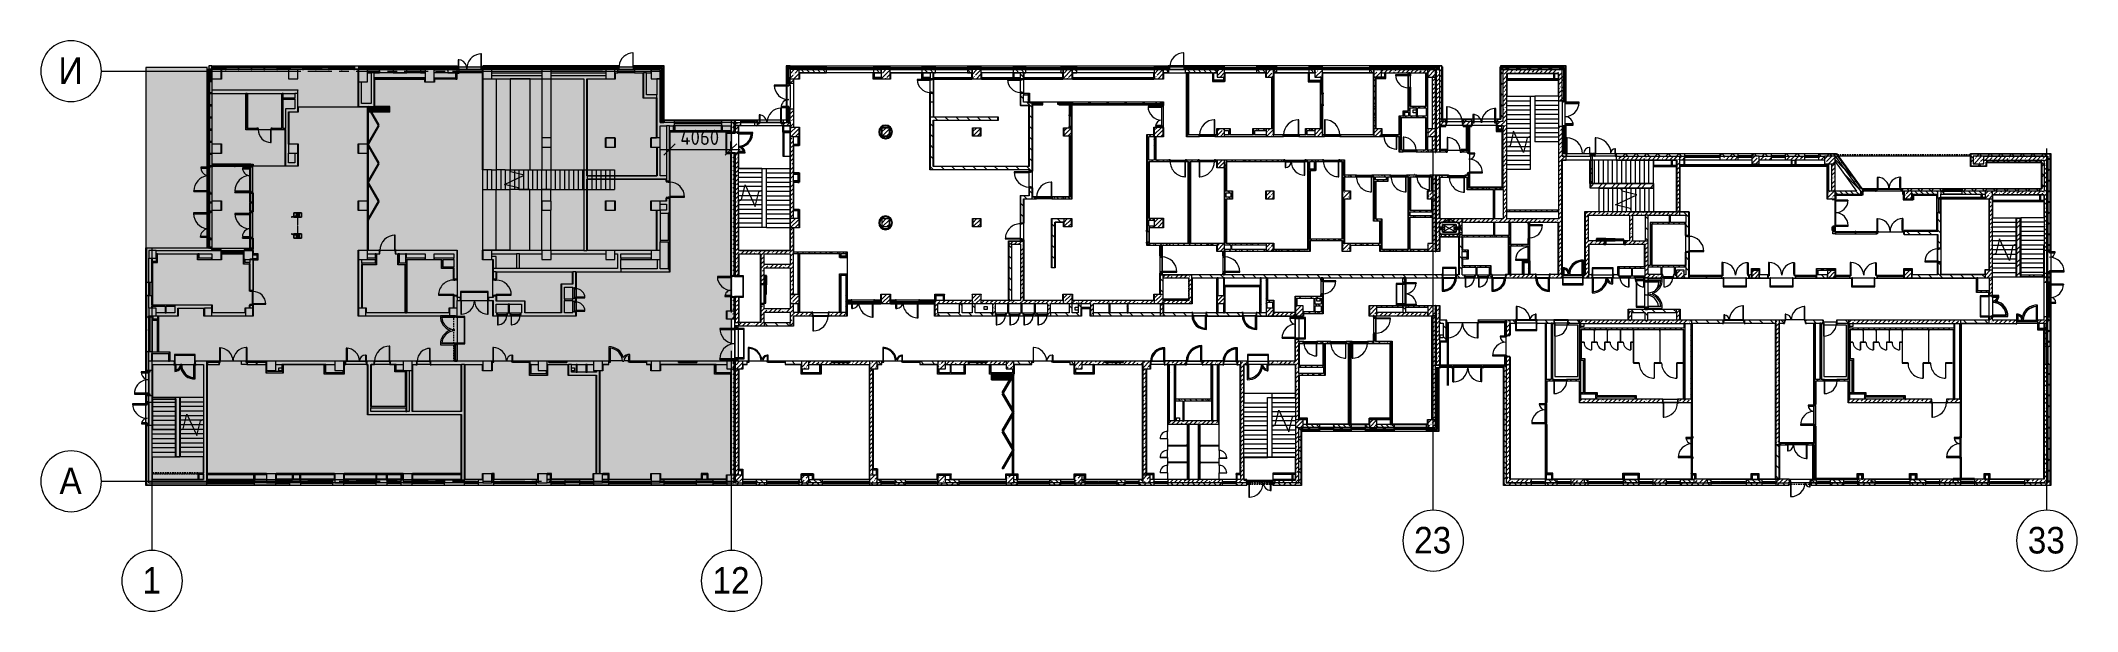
# Model space of a CAD drawing. Header units: millimetres. Extents: x -3708 to 187246, y -8553 to 29000.
# Drawn here: x 53008 to 187246, y -8553 to 29000 of the extents above; entities that cross this region are included whole.
import ezdxf

# ---------------------------------------------------------------- set-up
doc = ezdxf.new("R2010")
doc.units = ezdxf.units.MM
doc.linetypes.add('200_ШТРИХ__ш1_п0_6_', pattern=[160, 100, -60])
doc.linetypes.add('Осевая', pattern=[3175, 635, -476.25, 1587.5, -476.25])
for name, color, linetype, lineweight in [('A-ANNO-DIMS', 7, 'Continuous', 9), ('A-ANNO-DIMS-500', 7, 'Continuous', 9), ('A-DETL-1', 7, 'Continuous', 5), ('A-DETL-2', 7, 'Continuous', 30), ('A-DETL-MBND-1', 7, '200_ШТРИХ__ш1_п0_6_', 9), ('A-DOOR-6', 7, 'Continuous', 5), ('A-GENM', 7, 'Continuous', 5), ('A-GLAZ-2', 7, 'Continuous', 5), ('A-GLAZ-CURT-2', 7, 'Continuous', 5), ('A-GLAZ-CWMG-2', 7, 'Continuous', 5), ('A-WALL', 7, 'Continuous', 9), ('A-WALL-2', 7, 'Continuous', 5), ('I-WALL-3', 7, 'Continuous', 5), ('M-EQPM', 7, 'Continuous', 5), ('S-COLS-2', 7, 'Continuous', 5), ('S-STRS-4', 7, 'Continuous', 5), ('S-STRS-MBND-2', 7, 'Continuous', 5), ('Оси', 7, 'Continuous', 9), ('Оси-1', 7, 'Continuous', 20), ('Оси-2', 7, 'Осевая', 9)]:
    doc.layers.add(name, color=color, linetype=linetype, lineweight=lineweight)
doc.layers.add('A-DETL-GENF-2', color=7, linetype='Continuous', lineweight=9, true_color=0xc0c0c0, transparency=0.4)
for name, color, linetype, lineweight, true_color in [('A-DETL-GENF-3', 7, 'Continuous', 5, 0xb7b7b7), ('A-DETL-GENF-4', 7, 'Continuous', 5, 0xaaaaaa), ('A-DETL-GENF-5', 7, 'Continuous', 5, 0xe2e2e2), ('A-DOOR-4', 7, 'Continuous', 5, 0xaaaaaa), ('A-DOOR-5', 7, 'Continuous', 5, 0xe2e2e2), ('A-DOOR-7', 7, 'Continuous', 5, 0xb7b7b7), ('A-DOOR-FRAM-3', 7, 'Continuous', 5, 0xe2e2e2), ('A-DOOR-FRAM-4', 7, 'Continuous', 5, 0xaaaaaa), ('A-DOOR-FRAM-5', 7, 'Continuous', 5, 0xb7b7b7), ('A-FLOR-1', 7, 'Continuous', 5, 0xaaaaaa), ('A-FLOR-2', 7, 'Continuous', 5, 0xb7b7b7), ('A-GENM-1', 7, 'Continuous', 5, 0xe2ddcd), ('A-GENM-2', 7, 'Continuous', 5, 0x737373), ('A-GLAZ-3', 7, 'Continuous', 5, 0x737373), ('A-GLAZ-CURT-3', 7, 'Continuous', 5, 0x737373), ('A-GLAZ-CWMG-3', 7, 'Continuous', 5, 0x737373), ('A-GLAZ-CWMG-4', 7, 'Continuous', 5, 0x383e42), ('A-WALL-3', 7, 'Continuous', 9, 0x737373), ('A-WALL-4', 7, 'Continuous', 5, 0x737373), ('I-WALL-1', 7, 'Continuous', 5, 0xe7e7e7), ('I-WALL-2', 7, 'Continuous', 9, 0xe7e7e7), ('I-WALL-4', 7, 'Continuous', 5, 0x737373), ('I-WALL-5', 7, 'Continuous', 5, 0x787878), ('M-EQPM-1', 7, 'Continuous', 5, 0x737373), ('S-COLS-1', 7, 'Continuous', 5, 0x737373), ('S-STRS-3', 7, 'Continuous', 5, 0x737373), ('S-STRS-MBND-1', 7, 'Continuous', 5, 0x737373)]:
    doc.layers.add(name, color=color, linetype=linetype, lineweight=lineweight, true_color=true_color)
doc.styles.add('Arial_1', font='arial.ttf', dxfattribs={"width": 0.9, "height": 1750})
doc.styles.add('ISOCPEUR_4', font='isocpeur.ttf', dxfattribs={"width": 0.9, "height": 1000})
doc.dimstyles.new('ISO-2_0_0_9К_Средний_округл2', dxfattribs={"dimscale": 304.8, "dimtxt": 995.981176, "dimasz": 2.46063, "dimexe": 1.968504, "dimexo": 0, "dimgap": 0, "dimtad": 1, "dimdec": 0, "dimrnd": 10, "dimzin": 0, "dimdsep": 46, "dimtxsty": 'ISOCPEUR_4', "dimblk1": 'OBLIQUE', "dimblk2": 'OBLIQUE', "dimsah": 1, "dimcen": 0.09, "dimdle": 1.968504, "dimazin": 0, "dimtfac": 1, "dimtdec": 4, "dimtix": 1, "dimtmove": 0, "dimatfit": 3, "dimfxl": 1, "dimtvp": 1, "dimtolj": 1, "dimtzin": 0, "dimarcsym": 2})
pattern_1 = [(45, (60236.27, 0), (-285.1231, 285.1231), []), (45, (60521.4, 0), (-285.1231, 285.1231), [504.031, -100.806, 16.764, -84.042])]
pattern_2 = [(135, (60236.27, 0), (-176.7767, -176.7767), [])]
pattern_3 = [(45, (60236.27, 0), (-176.7767, 176.7767), [])]
pattern_4 = [(135, (60236.27, 0), (-353.5534, -353.5534), [])]
pattern_5 = [(45, (60236.27, 0), (-353.5534, 353.5534), []), (135, (60236.27, 0), (-353.5534, -353.5534), [])]
pattern_6 = [(135, (1826.41, 164.685), (-14.14214, -14.14214), []), (225, (1826.41, 164.685), (14.14214, -14.14214), [])]
pattern_7 = [(45, (-296.384, 164.685), (-14.1421, 14.1421), []), (135, (-296.384, 164.685), (-14.1421, -14.1421), [])]
pattern_8 = [(135, (1826.41, 104.685), (-14.14214, -14.14214), []), (225, (1826.41, 104.685), (14.14214, -14.14214), [])]
pattern_9 = [(45, (-296.384, 104.685), (-14.1421, 14.1421), []), (135, (-296.384, 104.685), (-14.1421, -14.1421), [])]
pattern_10 = [(135, (1776.41, 174.685), (-14.14214, -14.14214), []), (225, (1776.41, 174.685), (14.14214, -14.14214), [])]
pattern_11 = [(45, (-346.384, 174.685), (-14.1421, 14.1421), []), (135, (-346.384, 174.685), (-14.1421, -14.1421), [])]
pattern_12 = [(135, (60236.3, 0), (-377.1708, -377.1708), [533.4, -88.9, 17.78, -88.9]), (135, (60236.3, 376.94), (-377.1708, -377.1708), []), (50, (60236.27, 0), (637.6445, -55.7866), [66.675, -733.425]), (355, (60236.3, 0), (-123.3494, 668.6992), [53.34, -586.74]), (100.451, (60289.4, -4.65), (514.299, 612.908), [56.665, -623.315]), (46.184, (60236.3, 177.8), (948.7764, -147.1497), [100.012, -1100.137]), (96.636, (60315.3, 165.5), (830.909, 865.997), [84.998, -934.973]), (351.184, (60236.3, 177.8), (830.918, 865.988), [80.01, -880.11]), (21, (60325.17, 133.35), (530.6506, -357.9283), [66.675, -733.425]), (326, (60325.2, 133.35), (216.308, 644.6585), [53.34, -586.74]), (71.451, (60369.4, 103.5), (746.9596, 286.7243), [56.665, -623.315]), (37.5, (60236.27, 0), (10.81053, 295.9426), [16.764, -562.864, 16.764, -578.866, -588.962]), (37.5, (60236.27, 0), (10.81053, 295.9426), [-1175.258, 16.764, -572.198]), (7.5, (60236.27, 0), (233.86916, 350.63175), [16.764, -322.834, 16.764, -549.529, -224.472]), (7.5, (60236.27, 0), (233.86916, 350.63175), [-905.891, 16.764, -207.708]), (327.5, (60038.03, 0), (474.5678, -20.0513), [16.764, -205.486, 16.764, -676.656, -920.115]), (327.5, (60038.03, 0), (474.5678, -20.0513), [-915.67, 16.764, -903.351]), (317.5, (59949.13, 0), (518.4522, 88.9934), [16.764, -272.161, 16.764, -443.738, -653.415]), (317.5, (59949.13, 0), (518.4522, 88.9934), [-749.427, 16.764, -636.651])]
pattern_13 = [(135, (1471.41, 189.685), (-14.14214, -14.14214), []), (225, (1471.41, 189.685), (14.14214, -14.14214), [])]
pattern_14 = [(45, (-651.384, 189.685), (-14.1421, 14.1421), []), (135, (-651.384, 189.685), (-14.1421, -14.1421), [])]
pattern_15 = [(135, (1751.41, 114.685), (-14.14214, -14.14214), []), (225, (1751.41, 114.685), (14.14214, -14.14214), [])]
pattern_16 = [(45, (-371.384, 114.685), (-14.1421, 14.1421), []), (135, (-371.384, 114.685), (-14.1421, -14.1421), [])]
pattern_17 = [(135, (1826.41, 114.685), (-14.14214, -14.14214), []), (225, (1826.41, 114.685), (14.14214, -14.14214), [])]
pattern_18 = [(45, (-296.384, 114.685), (-14.1421, 14.1421), []), (135, (-296.384, 114.685), (-14.1421, -14.1421), [])]
pattern_19 = [(135, (1601.41, 114.685), (-14.14214, -14.14214), []), (225, (1601.41, 114.685), (14.14214, -14.14214), [])]
pattern_20 = [(45, (-521.384, 114.685), (-14.1421, 14.1421), []), (135, (-521.384, 114.685), (-14.1421, -14.1421), [])]
pattern_21 = [(135, (1751.41, 164.685), (-14.14214, -14.14214), []), (225, (1751.41, 164.685), (14.14214, -14.14214), [])]
pattern_22 = [(45, (-371.384, 164.685), (-14.1421, 14.1421), []), (135, (-371.384, 164.685), (-14.1421, -14.1421), [])]
pattern_23 = [(135, (1826.41, 174.685), (-14.14214, -14.14214), []), (225, (1826.41, 174.685), (14.14214, -14.14214), [])]
pattern_24 = [(45, (-296.384, 174.685), (-14.1421, 14.1421), []), (135, (-296.384, 174.685), (-14.1421, -14.1421), [])]
pattern_25 = [(135, (1751.41, 174.685), (-14.14214, -14.14214), []), (225, (1751.41, 174.685), (14.14214, -14.14214), [])]
pattern_26 = [(45, (-371.384, 174.685), (-14.1421, 14.1421), []), (135, (-371.384, 174.685), (-14.1421, -14.1421), [])]
pattern_27 = [(45, (60236.3, 0), (-427.6843, 427.6843), []), (45, (60521.4, 0), (-427.6843, 427.6843), [])]
pattern_28 = [(135, (1951.41, 124.685), (-14.14214, -14.14214), []), (225, (1951.41, 124.685), (14.14214, -14.14214), [])]
pattern_29 = [(45, (-171.384, 124.685), (-14.1421, 14.1421), []), (135, (-171.384, 124.685), (-14.1421, -14.1421), [])]
pattern_30 = [(135, (1951.41, 164.685), (-14.14214, -14.14214), []), (225, (1951.41, 164.685), (14.14214, -14.14214), [])]
pattern_31 = [(45, (-171.384, 164.685), (-14.1421, 14.1421), []), (135, (-171.384, 164.685), (-14.1421, -14.1421), [])]
pattern_32 = [(45, (60236.3, 0), (-530.33, 530.33), []), (135, (60236.3, 0), (-530.33, -530.33), [])]

msp = doc.modelspace()

# ---------------------------------------------------------------- texts
at = {"layer": 'Оси', "char_height": 1750, "attachment_point": 1, "style": 'Arial_1'}
for s, insert, width in [('\\fArial|b0|i0|c204|p34|;\\W.9;И', (54185.1, 27905.2), 1948.101), ('\\fArial|b0|i0|c204|p34|;\\W.9;А', (54243.6, 905.2), 1803.797), ('23', (143533.2, -3003), 3030.379), ('33', (183983.2, -3003), 3030.379), ('\\fArial|b0|i0|c204|p34|;\\W.9;1', (59708.7, -5649.6), 1515.189), ('12', (97283.2, -5649.6), 3030.379)]:
    msp.add_mtext(s, dxfattribs=dict(at, insert=insert, width=width))

# ---------------------------------------------------------------- blocks, each defined once
blk = doc.blocks.new('BSC_Колонна _Прямоугольная - 600х600-23286269-1_7_1_птичка')
at = {"layer": 'S-COLS-1'}
for p, q in [((300, 300), (-300, 300)), ((-300, 300), (-300, -300)), ((300, -300), (300, 300)), ((-300, -300), (300, -300))]:
    blk.add_line(p, q, dxfattribs=at)
blk = doc.blocks.new('BSC_Колонна _Прямоугольная - 500х500-23286270-1_7_1_птичка')
at = {"layer": 'S-COLS-2'}
h = blk.add_hatch(dxfattribs=at)
h.set_pattern_fill('FP_94', color=256, style=0, pattern_type=2)
h.set_pattern_definition([(45, (-38790, -7650), (-285.123, 285.123), []), (45, (-38504.88, -7650), (-285.123, 285.123), [504.031, -100.806, 16.764, -84.042])])
h.paths.add_polyline_path([(250, -250), (250, 250), (-250, 250), (-250, -250), (38, -250)])
for p, q in [((250, 250), (-250, 250)), ((-250, 250), (-250, -250)), ((250, -250), (250, 250)), ((-250, -250), (250, -250))]:
    blk.add_line(p, q, dxfattribs=at)
blk = doc.blocks.new('BSC_Колонна _Прямоугольная - 500х500-V82-1_7_1_птичка')
at = {"layer": 'S-COLS-2'}
h = blk.add_hatch(dxfattribs=at)
h.set_pattern_fill('FP_95', color=256, style=0, pattern_type=2)
h.set_pattern_definition([(45, (-43160, -7650), (-285.123, 285.123), []), (45, (-42874.88, -7650), (-285.123, 285.123), [504.031, -100.806, 16.764, -84.042])])
h.paths.add_polyline_path([(-250, -250), (250, -250), (250, 250), (-250, 250), (-250, -222)])
for p, q in [((250, 250), (-250, 250)), ((-250, 250), (-250, -250)), ((250, -250), (250, 250)), ((-250, -250), (250, -250))]:
    blk.add_line(p, q, dxfattribs=at)
blk = doc.blocks.new('BSC_Колонна _Прямоугольная - 500х500-V83-1_7_1_птичка')
at = {"layer": 'S-COLS-2'}
h = blk.add_hatch(dxfattribs=at)
h.set_pattern_fill('FP_96', color=256, style=0, pattern_type=2)
h.set_pattern_definition([(45, (-47660, -7650), (-285.123, 285.123), []), (45, (-47374.88, -7650), (-285.123, 285.123), [504.031, -100.806, 16.764, -84.042])])
h.paths.add_polyline_path([(-250, -250), (250, -250), (250, 250), (-250, 250), (-250, -222)])
for p, q in [((250, 250), (-250, 250)), ((-250, 250), (-250, -250)), ((250, -250), (250, 250)), ((-250, -250), (250, -250))]:
    blk.add_line(p, q, dxfattribs=at)
blk = doc.blocks.new('BSC_Колонна _Прямоугольная - 500х500-V84-1_7_1_птичка')
at = {"layer": 'S-COLS-2'}
h = blk.add_hatch(dxfattribs=at)
h.set_pattern_fill('FP_97', color=256, style=0, pattern_type=2)
h.set_pattern_definition([(45, (-52160, -7650), (-285.123, 285.123), []), (45, (-51874.88, -7650), (-285.123, 285.123), [504.031, -100.806, 16.764, -84.042])])
h.paths.add_polyline_path([(-250, -250), (250, -250), (250, 250), (-250, 250), (-250, -222)])
for p, q in [((250, 250), (-250, 250)), ((-250, 250), (-250, -250)), ((250, -250), (250, 250)), ((-250, -250), (250, -250))]:
    blk.add_line(p, q, dxfattribs=at)
blk = doc.blocks.new('BSC_Колонна _Прямоугольная - 500х500-V85-1_7_1_птичка')
at = {"layer": 'S-COLS-2'}
h = blk.add_hatch(dxfattribs=at)
h.set_pattern_fill('FP_98', color=256, style=0, pattern_type=2)
h.set_pattern_definition([(45, (-61160, -7650), (-285.1231, 285.1231), []), (45, (-60874.88, -7650), (-285.123, 285.123), [504.031, -100.806, 16.764, -84.042])])
h.paths.add_polyline_path([(-250, -250), (250, -250), (250, 250), (-250, 250), (-250, -222)])
for p, q in [((250, 250), (-250, 250)), ((-250, 250), (-250, -250)), ((250, -250), (250, 250)), ((-250, -250), (250, -250))]:
    blk.add_line(p, q, dxfattribs=at)
blk = doc.blocks.new('BSC_Колонна _Прямоугольная - 500х500-V86-1_7_1_птичка')
at = {"layer": 'S-COLS-2'}
h = blk.add_hatch(dxfattribs=at)
h.set_pattern_fill('FP_99', color=256, style=0, pattern_type=2)
h.set_pattern_definition([(45, (-38790, -150), (-285.123, 285.123), []), (45, (-38504.88, -150), (-285.123, 285.123), [504.031, -100.806, 16.764, -84.042])])
h.paths.add_polyline_path([(183, -250), (250, -250), (250, 250), (-250, 250), (-250, -250), (-30, -250)])
for p, q in [((250, 250), (-250, 250)), ((-250, 250), (-250, -250)), ((250, -250), (250, 250)), ((-250, -250), (250, -250))]:
    blk.add_line(p, q, dxfattribs=at)
blk = doc.blocks.new('BSC_Колонна _Прямоугольная - 500х500-V87-1_7_1_птичка')
at = {"layer": 'S-COLS-2'}
h = blk.add_hatch(dxfattribs=at)
h.set_pattern_fill('FP_100', color=256, style=0, pattern_type=2)
h.set_pattern_definition([(45, (-43160, -150), (-285.123, 285.123), []), (45, (-42874.88, -150), (-285.123, 285.123), [504.031, -100.806, 16.764, -84.042])])
h.paths.add_polyline_path([(250, -250), (250, 250), (-250, 250), (-250, -250)])
for p, q in [((250, 250), (-250, 250)), ((-250, 250), (-250, -250)), ((250, -250), (250, 250)), ((-250, -250), (250, -250))]:
    blk.add_line(p, q, dxfattribs=at)
blk = doc.blocks.new('BSC_Колонна _Прямоугольная - 500х500-V88-1_7_1_птичка')
at = {"layer": 'S-COLS-2'}
h = blk.add_hatch(dxfattribs=at)
h.set_pattern_fill('FP_101', color=256, style=0, pattern_type=2)
h.set_pattern_definition([(45, (-47660, -150), (-285.123, 285.123), []), (45, (-47374.88, -150), (-285.123, 285.123), [504.031, -100.806, 16.764, -84.042])])
h.paths.add_polyline_path([(250, -250), (250, 250), (-250, 250), (-250, -250)])
for p, q in [((250, 250), (-250, 250)), ((-250, 250), (-250, -250)), ((250, -250), (250, 250)), ((-250, -250), (250, -250))]:
    blk.add_line(p, q, dxfattribs=at)
blk = doc.blocks.new('BSC_Колонна _Прямоугольная - 500х500-V89-1_7_1_птичка')
at = {"layer": 'S-COLS-2'}
h = blk.add_hatch(dxfattribs=at)
h.set_pattern_fill('FP_102', color=256, style=0, pattern_type=2)
h.set_pattern_definition([(45, (-52160, -150), (-285.123, 285.123), []), (45, (-51874.88, -150), (-285.123, 285.123), [504.031, -100.806, 16.764, -84.042])])
h.paths.add_polyline_path([(-250, -250), (250, -250), (250, 250), (-250, 250), (-250, -245)])
for p, q in [((250, 250), (-250, 250)), ((-250, 250), (-250, -250)), ((250, -250), (250, 250)), ((-250, -250), (250, -250))]:
    blk.add_line(p, q, dxfattribs=at)
blk = doc.blocks.new('BSC_Колонна _Прямоугольная - 500х500-V90-1_7_1_птичка')
at = {"layer": 'S-COLS-2'}
h = blk.add_hatch(dxfattribs=at)
h.set_pattern_fill('FP_103', color=256, style=0, pattern_type=2)
h.set_pattern_definition([(45, (-61160, -150), (-285.123, 285.123), []), (45, (-60874.88, -150), (-285.123, 285.123), [504.031, -100.806, 16.764, -84.042])])
h.paths.add_polyline_path([(111, -250), (250, -250), (250, 250), (-250, 250), (-250, -250)])
for p, q in [((250, 250), (-250, 250)), ((-250, 250), (-250, -250)), ((250, -250), (250, 250)), ((-250, -250), (250, -250))]:
    blk.add_line(p, q, dxfattribs=at)
blk = doc.blocks.new('BSC_Колонна _Прямоугольная - 500х500-V91-1_7_1_птичка')
at = {"layer": 'S-COLS-2'}
h = blk.add_hatch(dxfattribs=at)
h.set_pattern_fill('FP_104', color=256, style=0, pattern_type=2)
h.set_pattern_definition([(45, (-65660, -150), (-285.1231, 285.1231), []), (45, (-65374.88, -150), (-285.1231, 285.1231), [504.031, -100.806, 16.764, -84.042])])
h.paths.add_polyline_path([(250, -250), (250, 250), (-250, 250), (-250, -250)])
for p, q in [((250, 250), (-250, 250)), ((-250, 250), (-250, -250)), ((250, -250), (250, 250)), ((-250, -250), (250, -250))]:
    blk.add_line(p, q, dxfattribs=at)
blk = doc.blocks.new('BSC_Колонна _Прямоугольная - 500х500-V92-1_7_1_птичка')
at = {"layer": 'S-COLS-2'}
h = blk.add_hatch(dxfattribs=at)
h.set_pattern_fill('FP_105', color=256, style=0, pattern_type=2)
h.set_pattern_definition([(45, (-75730, -3800), (-285.1231, 285.1231), []), (45, (-75444.88, -3800), (-285.1231, 285.1231), [504.031, -100.806, 16.764, -84.042])])
h.paths.add_polyline_path([(120, -250), (250, -250), (250, 250), (-250, 250), (-250, -250), (-30, -250)])
for p, q in [((250, 250), (-250, 250)), ((-250, 250), (-250, -250)), ((250, -250), (250, 250)), ((-250, -250), (250, -250))]:
    blk.add_line(p, q, dxfattribs=at)
blk = doc.blocks.new('BSC_Колонна _Прямоугольная - 500х500-V93-1_7_1_птичка')
at = {"layer": 'S-COLS-2'}
h = blk.add_hatch(dxfattribs=at)
h.set_pattern_fill('FP_106', color=256, style=0, pattern_type=2)
h.set_pattern_definition([(45, (-80600, -3800), (-285.1231, 285.1231), []), (45, (-80314.88, -3800), (-285.1231, 285.1231), [504.031, -100.806, 16.764, -84.042])])
h.paths.add_polyline_path([(250, -250), (250, 250), (-250, 250), (-250, -250), (183, -250)])
for p, q in [((250, 250), (-250, 250)), ((-250, 250), (-250, -250)), ((250, -250), (250, 250)), ((-250, -250), (250, -250))]:
    blk.add_line(p, q, dxfattribs=at)
blk = doc.blocks.new('BSC_Колонна _Прямоугольная - 500х500-V94-1_7_1_птичка')
at = {"layer": 'S-COLS-2'}
h = blk.add_hatch(dxfattribs=at)
h.set_pattern_fill('FP_107', color=256, style=0, pattern_type=2)
h.set_pattern_definition([(45, (-65660, -7650), (-285.1231, 285.1231), []), (45, (-65374.88, -7650), (-285.1231, 285.1231), [504.031, -100.806, 16.764, -84.042])])
h.paths.add_polyline_path([(-10, -250), (250, -250), (250, 22), (220, 22), (220, 30), (250, 30), (250, 250), (-250, 250), (-250, -250), (-30, -250)])
for p, q in [((220, 250), (-250, 250)), ((-250, 250), (-250, -250)), ((250, -250), (250, 22)), ((-250, -250), (250, -250))]:
    blk.add_line(p, q, dxfattribs=at)
blk = doc.blocks.new('BSC_Колонна _Прямоугольная - 600х600-23205240-1_7_1_птичка')
at = {"layer": 'S-COLS-2'}
h = blk.add_hatch(dxfattribs=at)
h.set_pattern_fill('FP_108', color=256, style=0, pattern_type=2)
h.set_pattern_definition([(45, (-66460, -12000), (-285.1231, 285.1231), []), (45, (-66174.88, -12000), (-285.1231, 285.1231), [504.031, -100.806, 16.764, -84.042])])
h.paths.add_polyline_path([(300, -300), (300, 300), (-300, 300), (-300, -300), (100, -300)])
for p, q in [((300, 300), (-300, 300)), ((-300, 300), (-300, -300)), ((300, -300), (300, 300)), ((-300, -300), (300, -300))]:
    blk.add_line(p, q, dxfattribs=at)
blk = doc.blocks.new('BSC_Колонна _Прямоугольная - 600х800-24078684-1_7_1_птичка')
at = {"layer": 'S-COLS-1'}
for p, q in [((300, 400), (-300, 400)), ((-300, 400), (-300, -400)), ((300, -400), (300, 400)), ((-300, -400), (300, -400))]:
    blk.add_line(p, q, dxfattribs=at)
blk = doc.blocks.new('BSC_Колонна _Прямоугольная - 600х600-23295697-1_7_1_птичка')
at = {"layer": 'S-COLS-1'}
for p, q in [((300, 300), (-300, 300)), ((-300, 300), (-300, -300)), ((300, -300), (300, 300)), ((-300, -300), (300, -300))]:
    blk.add_line(p, q, dxfattribs=at)
blk = doc.blocks.new('BSC_Колонна _Прямоугольная - 600х600-V95-1_7_1_птичка')
at = {"layer": 'S-COLS-2'}
h = blk.add_hatch(dxfattribs=at)
h.set_pattern_fill('FP_112', color=256, style=0, pattern_type=2)
h.set_pattern_definition([(45, (-66460, -17000), (-285.1231, 285.1231), []), (45, (-66174.88, -17000), (-285.1231, 285.1231), [504.031, -100.806, 16.764, -84.042])])
h.paths.add_polyline_path([(-300, -300), (300, -300), (300, 300), (-300, 300), (-300, -250)])
for p, q in [((300, 300), (-300, 300)), ((-300, 300), (-300, -300)), ((300, -300), (300, 300)), ((-300, -300), (300, -300))]:
    blk.add_line(p, q, dxfattribs=at)
blk = doc.blocks.new('BSC_Колонна _Прямоугольная - 500х500-23287078-1_7_1_птичка')
at = {"layer": 'S-COLS-2'}
h = blk.add_hatch(dxfattribs=at)
h.set_pattern_fill('FP_113', color=256, style=0, pattern_type=2)
h.set_pattern_definition([(45, (-84450, -22950), (-285.1231, 285.1231), []), (45, (-84164.88, -22950), (-285.1231, 285.1231), [504.031, -100.806, 16.764, -84.042])])
h.paths.add_polyline_path([(-250, -250), (250, -250), (250, 250), (-250, 250), (-250, 50)])
for p, q in [((250, 250), (-250, 250)), ((-250, 250), (-250, -250)), ((250, -250), (250, 250)), ((-250, -250), (250, -250))]:
    blk.add_line(p, q, dxfattribs=at)
blk = doc.blocks.new('110_Дверь_СКБ_1Ст_Внутренняя1 - Д-8 950x2100h_охрана-31784688-1_7_1_птичка')
at = {"layer": 'A-DOOR-4'}
h = blk.add_hatch(dxfattribs=at)
h.set_pattern_fill('FP_114', color=256, style=0, pattern_type=2)
h.set_pattern_definition(pattern_6)
h.paths.add_polyline_path([(487.5, 100), (462.5, 100), (462.5, -100), (487.5, -100)])
at = {"layer": 'A-DOOR-5'}
h = blk.add_hatch(color=256, dxfattribs=at)
h.paths.add_polyline_path([(-437.5, 100), (-437.5, 20), (-402.5, 20), (-402.5, 60), (-412.5, 60), (-412.5, 100), (-422.5, 100)])
h.paths.add_polyline_path([(462.5, 100), (437.5, 100), (437.5, 60), (427.5, 60), (427.5, 20), (462.5, 20)])
at = {"layer": 'A-DOOR-FRAM-3'}
for points in [[(-432.5, 108), (-492.5, 108), (-492.5, 100), (-422.5, 100), (-422.5, 108)], [(-437.5, 20), (-437.5, -100), (-422.5, -100), (-422.5, 20)], [(397.5, 950), (397.5, 100), (437.5, 100), (437.5, 950)], [(462.5, 108), (447.5, 108), (447.5, 100), (517.5, 100), (517.5, 108), (467.5, 108)], [(447.5, 20), (447.5, -100), (462.5, -100), (462.5, 20)], [(-462.5, -100), (-492.5, -100), (-492.5, -108), (-422.5, -108), (-422.5, -100), (-437.5, -100)], [(487.5, -100), (447.5, -100), (447.5, -108), (517.5, -108), (517.5, -100)]]:
    blk.add_hatch(color=256, dxfattribs=at).paths.add_polyline_path(points)
at = {"layer": 'A-DOOR-FRAM-4'}
h = blk.add_hatch(dxfattribs=at)
h.set_pattern_fill('FP_115', color=256, style=0, pattern_type=2)
h.set_pattern_definition(pattern_7)
h.paths.add_polyline_path([(-458.5, 100), (-462.5, 100), (-462.5, -100), (-437.5, -100), (-437.5, 100)])
at = {"layer": 'A-DOOR-4'}
for p, q in [((437.5, 950), (397.5, 950)), ((397.5, 950), (397.5, 100)), ((397.5, 100), (437.5, 100)), ((437.5, 100), (437.5, 950))]:
    blk.add_line(p, q, dxfattribs=at)
blk.add_arc((437.5, 100), 850, 90, 180, dxfattribs=at)
at = {"layer": 'A-DOOR-FRAM-4'}
for p, q in [((-422.5, 108), (-492.5, 108)), ((-492.5, 108), (-492.5, 100)), ((-492.5, 100), (-422.5, 100)), ((-437.5, 100), (-462.5, 100)), ((-462.5, 100), (-462.5, -100)), ((-412.5, 100), (-437.5, 100)), ((-437.5, 100), (-437.5, 20)), ((-437.5, -100), (-437.5, 100)), ((-422.5, 100), (-437.5, 100)), ((-437.5, 100), (-437.5, 99)), ((-437.5, 99), (-422.5, 99)), ((-437.5, 20), (-402.5, 20)), ((-422.5, 20), (-437.5, 20)), ((-437.5, 20), (-437.5, -100)), ((-422.5, 100), (-422.5, 108)), ((-422.5, 99), (-422.5, 100)), ((-422.5, -100), (-422.5, 20)), ((-412.5, 60), (-412.5, 100)), ((-402.5, 60), (-412.5, 60)), ((-402.5, 20), (-402.5, 60)), ((437.5, 60), (427.5, 60)), ((427.5, 60), (427.5, 20)), ((427.5, 20), (462.5, 20)), ((437.5, 100), (437.5, 60)), ((462.5, 100), (437.5, 100)), ((517.5, 108), (447.5, 108)), ((447.5, 108), (447.5, 100)), ((462.5, 100), (447.5, 100)), ((447.5, 100), (447.5, 99)), ((447.5, 100), (517.5, 100)), ((447.5, 99), (462.5, 99)), ((462.5, 20), (447.5, 20)), ((447.5, 20), (447.5, -100)), ((462.5, 20), (462.5, 100)), ((487.5, 100), (462.5, 100)), ((462.5, 100), (462.5, -100)), ((462.5, 99), (462.5, 100)), ((462.5, -100), (462.5, 20)), ((487.5, -100), (487.5, 100)), ((517.5, 100), (517.5, 108)), ((-422.5, -100), (-492.5, -100)), ((-492.5, -100), (-492.5, -108)), ((-492.5, -108), (-422.5, -108)), ((-462.5, -100), (-437.5, -100)), ((-437.5, -100), (-422.5, -100)), ((-422.5, -108), (-422.5, -100)), ((447.5, -100), (462.5, -100)), ((517.5, -100), (447.5, -100)), ((447.5, -100), (447.5, -108)), ((447.5, -108), (517.5, -108)), ((462.5, -100), (487.5, -100)), ((517.5, -108), (517.5, -100))]:
    blk.add_line(p, q, dxfattribs=at)
blk = doc.blocks.new('110_Дверь_СКБ_1Ст_Внутренняя1 - Д-8 950x2100h_охрана-32224770-1_7_1_птичка')
at = {"layer": 'A-DOOR-4'}
h = blk.add_hatch(dxfattribs=at)
h.set_pattern_fill('FP_116', color=256, style=0, pattern_type=2)
h.set_pattern_definition(pattern_8)
h.paths.add_polyline_path([(487, 40), (462, 40), (462, -40), (487, -40), (487, 40)])
at = {"layer": 'A-DOOR-5'}
h = blk.add_hatch(color=256, dxfattribs=at)
h.paths.add_polyline_path([(437, 40), (437, 0), (427, 0), (427, -40), (462, -40), (462, 40)])
h.paths.add_polyline_path([(-438, 40), (-438, -40), (-403, -40), (-403, 0), (-413, 0), (-413, 40), (-423, 40)])
at = {"layer": 'A-DOOR-FRAM-3'}
for points in [[(-493, 48), (-493, 40), (-423, 40), (-423, 48), (-463, 48)], [(397, 890), (397, 40), (437, 40), (437, 890)], [(462, 48), (447, 48), (447, 40), (517, 40), (517, 48), (467, 48)], [(-463, -40), (-493, -40), (-493, -48), (-423, -48), (-423, -40), (-438, -40)], [(487, -40), (447, -40), (447, -48), (517, -48), (517, -40), (487, -40)]]:
    blk.add_hatch(color=256, dxfattribs=at).paths.add_polyline_path(points)
at = {"layer": 'A-DOOR-FRAM-4'}
h = blk.add_hatch(dxfattribs=at)
h.set_pattern_fill('FP_117', color=256, style=0, pattern_type=2)
h.set_pattern_definition(pattern_9)
h.paths.add_polyline_path([(-463, 40), (-463, -40), (-438, -40), (-438, 40)])
at = {"layer": 'A-DOOR-4'}
for p, q in [((437, 890), (397, 890)), ((397, 890), (397, 40)), ((397, 40), (437, 40)), ((437, 40), (437, 890))]:
    blk.add_line(p, q, dxfattribs=at)
blk.add_arc((437, 40), 850, 90, 180, dxfattribs=at)
at = {"layer": 'A-DOOR-FRAM-4'}
for p, q in [((-423, 48), (-493, 48)), ((-493, 48), (-493, 40)), ((-493, 40), (-423, 40)), ((-438, 40), (-463, 40)), ((-463, 40), (-463, -40)), ((-413, 40), (-438, 40)), ((-438, 40), (-438, -40)), ((-438, -40), (-438, 40)), ((-423, 40), (-438, 40)), ((-438, 40), (-438, 39)), ((-438, 39), (-423, 39)), ((-423, 40), (-423, 48)), ((-423, 39), (-423, 40)), ((-413, 0), (-413, 40)), ((-403, 0), (-413, 0)), ((-403, -40), (-403, 0)), ((437, 0), (427, 0)), ((427, 0), (427, -40)), ((437, 40), (437, 0)), ((462, 40), (437, 40)), ((517, 48), (447, 48)), ((447, 48), (447, 40)), ((462, 40), (447, 40)), ((447, 40), (447, 39)), ((447, 40), (517, 40)), ((447, 39), (462, 39)), ((462, -40), (462, 40)), ((487, 40), (462, 40)), ((462, 40), (462, -40)), ((462, 39), (462, 40)), ((487, -40), (487, 40)), ((517, 40), (517, 48)), ((-423, -40), (-493, -40)), ((-493, -40), (-493, -48)), ((-493, -48), (-423, -48)), ((-463, -40), (-438, -40)), ((-423, -39), (-438, -39)), ((-438, -39), (-438, -40)), ((-438, -40), (-403, -40)), ((-438, -40), (-423, -40)), ((-423, -40), (-423, -39)), ((-423, -48), (-423, -40)), ((427, -40), (462, -40)), ((462, -39), (447, -39)), ((447, -39), (447, -40)), ((447, -40), (462, -40)), ((517, -40), (447, -40)), ((447, -40), (447, -48)), ((447, -48), (517, -48)), ((462, -40), (462, -39)), ((462, -40), (487, -40)), ((517, -48), (517, -40))]:
    blk.add_line(p, q, dxfattribs=at)
blk = doc.blocks.new('110_Дверь_СКБ_1Ст_Внутренняя1 - Д-7а_л__950x2100h_Туалет-32220591-1_7_1_птичка')
at = {"layer": 'A-DOOR-4'}
h = blk.add_hatch(dxfattribs=at)
h.set_pattern_fill('FP_118', color=256, style=0, pattern_type=2)
h.set_pattern_definition(pattern_10)
h.paths.add_polyline_path([(537.5, 110), (512.5, 110), (512.5, -110), (537.5, -110)])
at = {"layer": 'A-DOOR-5'}
h = blk.add_hatch(color=256, dxfattribs=at)
h.paths.add_polyline_path([(-487.5, 110), (-487.5, 30), (-452.5, 30), (-452.5, 70), (-462.5, 70), (-462.5, 110), (-472.5, 110)])
h.paths.add_polyline_path([(497.5, 110), (487.5, 110), (487.5, 70), (477.5, 70), (477.5, 30), (512.5, 30), (512.5, 110)])
at = {"layer": 'A-DOOR-FRAM-3'}
for points in [[(-499, 118), (-542.5, 118), (-542.5, 110), (-472.5, 110), (-472.5, 118), (-492.5, 118)], [(-487.5, 30), (-487.5, -110), (-472.5, -110), (-472.5, 30)], [(447.5, 1060), (447.5, 110), (487.5, 112), (487.5, 1060)], [(567.5, 118), (497.5, 118), (497.5, 110), (567.5, 110)], [(497.5, 30), (497.5, -110), (512.5, -110), (512.5, 30)], [(-542.5, -110), (-542.5, -118), (-472.5, -118), (-472.5, -110), (-512.5, -110)], [(512.5, -110), (497.5, -110), (497.5, -118), (567.5, -118), (567.5, -110), (537.5, -110)]]:
    blk.add_hatch(color=256, dxfattribs=at).paths.add_polyline_path(points)
at = {"layer": 'A-DOOR-FRAM-4'}
h = blk.add_hatch(dxfattribs=at)
h.set_pattern_fill('FP_119', color=256, style=0, pattern_type=2)
h.set_pattern_definition(pattern_11)
h.paths.add_polyline_path([(-512.5, 110), (-512.5, -110), (-487.5, -110), (-487.5, 110)])
at = {"layer": 'A-DOOR-4'}
for p, q in [((487.5, 1060), (447.5, 1060)), ((447.5, 1060), (447.5, 110)), ((447.5, 110), (487.5, 110)), ((487.5, 110), (487.5, 1060))]:
    blk.add_line(p, q, dxfattribs=at)
blk.add_arc((487.5, 110), 950, 90, 180, dxfattribs=at)
at = {"layer": 'A-DOOR-FRAM-4'}
for p, q in [((-472.5, 118), (-542.5, 118)), ((-542.5, 118), (-542.5, 110)), ((-542.5, 110), (-472.5, 110)), ((-487.5, 110), (-512.5, 110)), ((-512.5, 110), (-512.5, -110)), ((-462.5, 110), (-487.5, 110)), ((-487.5, 110), (-487.5, 30)), ((-487.5, -110), (-487.5, 110)), ((-472.5, 110), (-487.5, 110)), ((-487.5, 110), (-487.5, 109)), ((-487.5, 109), (-472.5, 109)), ((-487.5, 30), (-452.5, 30)), ((-472.5, 30), (-487.5, 30)), ((-487.5, 30), (-487.5, -110)), ((-472.5, 110), (-472.5, 118)), ((-472.5, 109), (-472.5, 110)), ((-472.5, -110), (-472.5, 30)), ((-462.5, 70), (-462.5, 110)), ((-452.5, 70), (-462.5, 70)), ((-452.5, 30), (-452.5, 70)), ((487.5, 70), (477.5, 70)), ((477.5, 70), (477.5, 30)), ((477.5, 30), (512.5, 30)), ((487.5, 110), (487.5, 70)), ((512.5, 110), (487.5, 110)), ((567.5, 118), (497.5, 118)), ((497.5, 118), (497.5, 110)), ((512.5, 110), (497.5, 110)), ((497.5, 110), (497.5, 109)), ((497.5, 110), (567.5, 110)), ((497.5, 109), (512.5, 109)), ((512.5, 30), (497.5, 30)), ((497.5, 30), (497.5, -110)), ((512.5, 30), (512.5, 110)), ((537.5, 110), (512.5, 110)), ((512.5, 110), (512.5, -110)), ((512.5, 109), (512.5, 110)), ((512.5, -110), (512.5, 30)), ((537.5, -110), (537.5, 110)), ((567.5, 110), (567.5, 118)), ((-472.5, -110), (-542.5, -110)), ((-542.5, -110), (-542.5, -118)), ((-542.5, -118), (-472.5, -118)), ((-512.5, -110), (-487.5, -110)), ((-487.5, -110), (-472.5, -110)), ((-472.5, -118), (-472.5, -110)), ((497.5, -110), (512.5, -110)), ((567.5, -110), (497.5, -110)), ((497.5, -110), (497.5, -118)), ((497.5, -118), (567.5, -118)), ((512.5, -110), (537.5, -110)), ((567.5, -118), (567.5, -110))]:
    blk.add_line(p, q, dxfattribs=at)
blk = doc.blocks.new('110_Дверь_СКБ_1Ст_Внутренняя1 - Д-8 950x2100h_охрана-V96-1_7_1_птичка')
at = {"layer": 'A-DOOR-4'}
h = blk.add_hatch(dxfattribs=at)
h.set_pattern_fill('FP_114', color=256, style=0, pattern_type=2)
h.set_pattern_definition(pattern_6)
h.paths.add_polyline_path([(462, 100), (462, -100), (487, -100), (487, 100)])
at = {"layer": 'A-DOOR-5'}
h = blk.add_hatch(color=256, dxfattribs=at)
h.paths.add_polyline_path([(462, 100), (437, 100), (437, 60), (427, 60), (427, 20), (462, 20)])
h.paths.add_polyline_path([(-413, 100), (-438, 100), (-438, 20), (-403, 20), (-403, 60), (-413, 60)])
at = {"layer": 'A-DOOR-FRAM-3'}
for points in [[(-423, 108), (-493, 108), (-493, 100), (-423, 100)], [(-438, 20), (-438, -100), (-423, -100), (-423, 20)], [(397, 950), (397, 100), (437, 100), (437, 950)], [(517, 108), (447, 108), (447, 100), (517, 100)], [(447, 20), (447, -100), (462, -100), (462, 20)], [(-493, -100), (-493, -108), (-423, -108), (-423, -100), (-463, -100)], [(487, -100), (447, -100), (447, -108), (517, -108), (517, -100), (491, -100)]]:
    blk.add_hatch(color=256, dxfattribs=at).paths.add_polyline_path(points)
at = {"layer": 'A-DOOR-FRAM-4'}
h = blk.add_hatch(dxfattribs=at)
h.set_pattern_fill('FP_115', color=256, style=0, pattern_type=2)
h.set_pattern_definition(pattern_7)
h.paths.add_polyline_path([(-463, 100), (-463, -100), (-438, -100), (-438, 100)])
at = {"layer": 'A-DOOR-4'}
for p, q in [((437, 950), (397, 950)), ((397, 950), (397, 100)), ((397, 100), (437, 100)), ((437, 100), (437, 950))]:
    blk.add_line(p, q, dxfattribs=at)
blk.add_arc((437, 100), 850, 90, 180, dxfattribs=at)
at = {"layer": 'A-DOOR-FRAM-4'}
for p, q in [((-423, 108), (-493, 108)), ((-493, 108), (-493, 100)), ((-493, 100), (-423, 100)), ((-438, 100), (-463, 100)), ((-463, 100), (-463, -100)), ((-413, 100), (-438, 100)), ((-438, 100), (-438, 20)), ((-438, -100), (-438, 100)), ((-423, 100), (-438, 100)), ((-438, 100), (-438, 99)), ((-438, 99), (-423, 99)), ((-438, 20), (-403, 20)), ((-423, 20), (-438, 20)), ((-438, 20), (-438, -100)), ((-423, 100), (-423, 108)), ((-423, 99), (-423, 100)), ((-423, -100), (-423, 20)), ((-413, 60), (-413, 100)), ((-403, 60), (-413, 60)), ((-403, 20), (-403, 60)), ((437, 60), (427, 60)), ((427, 60), (427, 20)), ((427, 20), (462, 20)), ((437, 100), (437, 60)), ((462, 100), (437, 100)), ((517, 108), (447, 108)), ((447, 108), (447, 100)), ((462, 100), (447, 100)), ((447, 100), (447, 99)), ((447, 100), (517, 100)), ((447, 99), (462, 99)), ((462, 20), (447, 20)), ((447, 20), (447, -100)), ((462, 20), (462, 100)), ((487, 100), (462, 100)), ((462, 100), (462, -100)), ((462, 99), (462, 100)), ((462, -100), (462, 20)), ((487, -100), (487, 100)), ((517, 100), (517, 108)), ((-423, -100), (-493, -100)), ((-493, -100), (-493, -108)), ((-493, -108), (-423, -108)), ((-463, -100), (-438, -100)), ((-438, -100), (-423, -100)), ((-423, -108), (-423, -100)), ((447, -100), (462, -100)), ((517, -100), (447, -100)), ((447, -100), (447, -108)), ((447, -108), (517, -108)), ((462, -100), (487, -100)), ((517, -108), (517, -100))]:
    blk.add_line(p, q, dxfattribs=at)
blk = doc.blocks.new('110_Дверь_СКБ_1Ст_Внутренняя1 - Д-8 950x2100h_охрана-V97-1_7_1_птичка')
at = {"layer": 'A-DOOR-4'}
h = blk.add_hatch(dxfattribs=at)
h.set_pattern_fill('FP_116', color=256, style=0, pattern_type=2)
h.set_pattern_definition(pattern_8)
h.paths.add_polyline_path([(462, 40), (462, -40), (487, -40), (486, 40)])
at = {"layer": 'A-DOOR-5'}
h = blk.add_hatch(color=256, dxfattribs=at)
h.paths.add_polyline_path([(462, 40), (437, 40), (437, 0), (427, 0), (427, -40), (462, -40)])
h.paths.add_polyline_path([(-438, 40), (-438, -40), (-403, -40), (-403, 0), (-413, 0), (-413, 40), (-423, 40)])
at = {"layer": 'A-DOOR-FRAM-3'}
for points in [[(-471, 48), (-493, 48), (-493, 40), (-423, 40), (-423, 48), (-463, 48)], [(437, 890), (397, 890), (397, 40), (437, 40), (437, 714)], [(447, 48), (447, 40), (517, 40), (517, 48), (462, 48)], [(-438, -40), (-493, -40), (-493, -48), (-423, -48), (-423, -40)], [(487, -40), (447, -40), (447, -48), (517, -48), (517, -40), (487, -40)]]:
    blk.add_hatch(color=256, dxfattribs=at).paths.add_polyline_path(points)
at = {"layer": 'A-DOOR-FRAM-4'}
h = blk.add_hatch(dxfattribs=at)
h.set_pattern_fill('FP_117', color=256, style=0, pattern_type=2)
h.set_pattern_definition(pattern_9)
h.paths.add_polyline_path([(-463, 40), (-463, -40), (-438, -40), (-438, 40)])
at = {"layer": 'A-DOOR-4'}
for p, q in [((437, 890), (397, 890)), ((397, 890), (397, 40)), ((397, 40), (437, 40)), ((437, 40), (437, 890))]:
    blk.add_line(p, q, dxfattribs=at)
blk.add_arc((437, 40), 850, 90, 180, dxfattribs=at)
at = {"layer": 'A-DOOR-FRAM-4'}
for p, q in [((-423, 48), (-493, 48)), ((-493, 48), (-493, 40)), ((-493, 40), (-423, 40)), ((-438, 40), (-463, 40)), ((-463, 40), (-463, -40)), ((-413, 40), (-438, 40)), ((-438, 40), (-438, -40)), ((-438, -40), (-438, 40)), ((-423, 40), (-438, 40)), ((-438, 40), (-438, 39)), ((-438, 39), (-423, 39)), ((-423, 40), (-423, 48)), ((-423, 39), (-423, 40)), ((-413, 0), (-413, 40)), ((-403, 0), (-413, 0)), ((-403, -40), (-403, 0)), ((437, 0), (427, 0)), ((427, 0), (427, -40)), ((437, 40), (437, 0)), ((462, 40), (437, 40)), ((517, 48), (447, 48)), ((447, 48), (447, 40)), ((462, 40), (447, 40)), ((447, 40), (447, 39)), ((447, 40), (517, 40)), ((447, 39), (462, 39)), ((462, -40), (462, 40)), ((487, 40), (462, 40)), ((462, 40), (462, -40)), ((462, 39), (462, 40)), ((487, -40), (487, 40)), ((517, 40), (517, 48)), ((-423, -40), (-493, -40)), ((-493, -40), (-493, -48)), ((-493, -48), (-423, -48)), ((-463, -40), (-438, -40)), ((-423, -39), (-438, -39)), ((-438, -39), (-438, -40)), ((-438, -40), (-403, -40)), ((-438, -40), (-423, -40)), ((-423, -40), (-423, -39)), ((-423, -48), (-423, -40)), ((427, -40), (462, -40)), ((462, -39), (447, -39)), ((447, -39), (447, -40)), ((447, -40), (462, -40)), ((517, -40), (447, -40)), ((447, -40), (447, -48)), ((447, -48), (517, -48)), ((462, -40), (462, -39)), ((462, -40), (487, -40)), ((517, -48), (517, -40))]:
    blk.add_line(p, q, dxfattribs=at)
blk = doc.blocks.new('110_Дверь_СКБ_2Ст - Д-2а_л_ Из коридора на лестницу-32216062-1_7_1_птичка')
at = {"layer": 'A-DOOR-5'}
h = blk.add_hatch(color=256, dxfattribs=at)
h.paths.add_polyline_path([(662.5, 20), (712.5, 20), (712.5, 100), (662.5, 100), (662.5, 50), (652.5, 50), (652.5, 20)])
h.paths.add_polyline_path([(-637.5, 20), (-627.5, 20), (-627.5, 50), (-637.5, 50), (-637.5, 100), (-687.5, 100), (-687.5, 20)])
for points in [[(-637.5, 100), (-587.5, 100), (-587.5, 500), (-637.5, 500), (-637.5, 120)], [(612.5, 100), (662.5, 100), (662.5, 1000), (612.5, 1000), (612.5, 120)], [(697.5, -100), (712.5, -100), (712.5, 20), (697.5, 20)]]:
    blk.add_hatch(color=256, dxfattribs=at).paths.add_polyline_path(points)
at = {"layer": 'A-DOOR-FRAM-3'}
for points in [[(-687.5, 100), (-672.5, 100), (-672.5, 108), (-742.5, 108), (-742.5, 100), (-712.5, 100)], [(-672.5, -100), (-672.5, 20), (-687.5, 20), (-687.5, -100)], [(697.5, 100), (767.5, 100), (767.5, 108), (697.5, 108)], [(-672.5, -108), (-672.5, -100), (-742.5, -100), (-742.5, -108), (-687.5, -108)], [(712.5, -108), (767.5, -108), (767.5, -100), (697.5, -100), (697.5, -108)]]:
    blk.add_hatch(color=256, dxfattribs=at).paths.add_polyline_path(points)
at = {"layer": 'A-DOOR-4'}
for p, q in [((-637.5, 500), (-637.5, 100)), ((-587.5, 500), (-637.5, 500)), ((-637.5, 100), (-587.5, 100)), ((-587.5, 100), (-587.5, 500)), ((662.5, 1000), (612.5, 1000)), ((612.5, 1000), (612.5, 100)), ((612.5, 100), (662.5, 100)), ((662.5, 100), (662.5, 1000))]:
    blk.add_line(p, q, dxfattribs=at)
for centre, radius, start, end in [((-637.5, 100), 400, 360, 90), ((662.5, 100), 900, 90, 180)]:
    blk.add_arc(centre, radius, start, end, dxfattribs=at)
at = {"layer": 'A-DOOR-FRAM-4'}
for p, q in [((-672.5, 108), (-742.5, 108)), ((-742.5, 108), (-742.5, 100)), ((-742.5, 100), (-672.5, 100)), ((-637.5, 100), (-687.5, 100)), ((-687.5, 100), (-687.5, 20)), ((-687.5, 20), (-627.5, 20)), ((-672.5, 20), (-687.5, 20)), ((-687.5, 20), (-687.5, -100)), ((-672.5, 100), (-672.5, 108)), ((-672.5, -100), (-672.5, 20)), ((-637.5, 50), (-637.5, 100)), ((-627.5, 50), (-637.5, 50)), ((-627.5, 20), (-627.5, 50)), ((662.5, 50), (652.5, 50)), ((652.5, 50), (652.5, 20)), ((652.5, 20), (712.5, 20)), ((662.5, 100), (662.5, 50)), ((712.5, 100), (662.5, 100)), ((767.5, 108), (697.5, 108)), ((697.5, 108), (697.5, 100)), ((697.5, 100), (767.5, 100)), ((712.5, 20), (697.5, 20)), ((697.5, 20), (697.5, -100)), ((712.5, 20), (712.5, 100)), ((712.5, -100), (712.5, 20)), ((767.5, 100), (767.5, 108)), ((-672.5, -100), (-742.5, -100)), ((-742.5, -100), (-742.5, -108)), ((-742.5, -108), (-672.5, -108)), ((-687.5, -100), (-672.5, -100)), ((-672.5, -108), (-672.5, -100)), ((697.5, -100), (712.5, -100)), ((767.5, -100), (697.5, -100)), ((697.5, -100), (697.5, -108)), ((697.5, -108), (767.5, -108)), ((767.5, -108), (767.5, -100))]:
    blk.add_line(p, q, dxfattribs=at)
blk = doc.blocks.new('110_Дверь_СКБ_2Ст - Д-5_п_ Из игровой в коридор-32215844-1_7_1_птичка')
at = {"layer": 'A-DOOR-5'}
h = blk.add_hatch(color=256, dxfattribs=at)
h.paths.add_polyline_path([(-688, 40), (-688, -40), (-628, -40), (-628, -10), (-638, -10), (-638, 40)])
h.paths.add_polyline_path([(652, -40), (712, -40), (712, 40), (662, 40), (662, -10), (652, -10), (652, -26)])
for points in [[(-638, 940), (-638, 40), (-588, 40), (-588, 940)], [(612, 58), (612, 40), (662, 43), (662, 440), (612, 440), (612, 60)]]:
    blk.add_hatch(color=256, dxfattribs=at).paths.add_polyline_path(points)
at = {"layer": 'A-DOOR-FRAM-3'}
for points in [[(-743, 40), (-672, 40), (-672, 48), (-743, 48)], [(698, 40), (768, 40), (768, 48), (698, 48), (698, 41)], [(-743, -48), (-672, -48), (-672, -40), (-743, -40)], [(698, -48), (768, -48), (768, -40), (698, -40), (698, -48)]]:
    blk.add_hatch(color=256, dxfattribs=at).paths.add_polyline_path(points)
at = {"layer": 'A-DOOR-4'}
for p, q in [((-638, 940), (-638, 40)), ((-588, 940), (-638, 940)), ((-638, 40), (-588, 40)), ((-588, 40), (-588, 940)), ((662, 440), (612, 440)), ((612, 440), (612, 40)), ((612, 40), (662, 40)), ((662, 40), (662, 440))]:
    blk.add_line(p, q, dxfattribs=at)
for centre, radius, start, end in [((-638, 40), 900, 0, 90), ((662, 40), 400, 90, 180)]:
    blk.add_arc(centre, radius, start, end, dxfattribs=at)
at = {"layer": 'A-DOOR-FRAM-4'}
for p, q in [((-672, 48), (-743, 48)), ((-743, 48), (-743, 40)), ((-743, 40), (-672, 40)), ((-638, 40), (-688, 40)), ((-688, 40), (-688, -40)), ((-672, 40), (-672, 48)), ((-638, -10), (-638, 40)), ((662, 40), (662, -10)), ((712, 40), (662, 40)), ((768, 48), (698, 48)), ((698, 48), (698, 40)), ((698, 40), (768, 40)), ((712, -40), (712, 40)), ((768, 40), (768, 48)), ((-672, -40), (-743, -40)), ((-743, -40), (-743, -48)), ((-743, -48), (-672, -48)), ((-688, -40), (-628, -40)), ((-672, -39), (-688, -39)), ((-688, -39), (-688, -40)), ((-688, -40), (-672, -40)), ((-672, -40), (-672, -39)), ((-672, -48), (-672, -40)), ((-628, -10), (-638, -10)), ((-628, -40), (-628, -10)), ((662, -10), (652, -10)), ((652, -10), (652, -40)), ((652, -40), (712, -40)), ((712, -39), (698, -39)), ((698, -39), (698, -40)), ((698, -40), (712, -40)), ((768, -40), (698, -40)), ((698, -40), (698, -48)), ((698, -48), (768, -48)), ((712, -40), (712, -39)), ((768, -48), (768, -40))]:
    blk.add_line(p, q, dxfattribs=at)
blk = doc.blocks.new('110_Дверь_СКБ_2Ст - Д-6_л__ ДОО_Дв_1450x2100h_Дверь из раздевальной в коридор-25835678-1_7_1_птичка')
at = {"layer": 'A-DOOR-4'}
h = blk.add_hatch(dxfattribs=at)
h.set_pattern_fill('FP_120', color=256, style=0, pattern_type=2)
h.set_pattern_definition([(135, (1576.41, 164.685), (-14.14214, -14.14214), []), (225, (1576.41, 164.685), (14.14214, -14.14214), [])])
h.paths.add_polyline_path([(712.5, -100), (737.5, -100), (736.5, 100), (712.5, 100)])
at = {"layer": 'A-DOOR-5'}
h = blk.add_hatch(color=256, dxfattribs=at)
h.paths.add_polyline_path([(662.5, 20), (712.5, 20), (712.5, 100), (662.5, 100), (662.5, 50), (652.5, 50), (652.5, 20)])
h.paths.add_polyline_path([(-637.5, 20), (-627.5, 20), (-627.5, 50), (-637.5, 50), (-637.5, 100), (-687.5, 100), (-687.5, 20)])
for points in [[(-637.5, 100), (-587.5, 100), (-587.5, 450), (-637.5, 450), (-637.5, 107.4)], [(612.5, 100), (662.5, 100), (662.5, 1050), (612.5, 1050), (612.5, 120)]]:
    blk.add_hatch(color=256, dxfattribs=at).paths.add_polyline_path(points)
at = {"layer": 'A-DOOR-FRAM-3'}
for points in [[(-672.5, 100), (-672.5, 108), (-742.5, 108), (-742.5, 100), (-687.5, 100)], [(-672.5, -100), (-672.5, 20), (-687.5, 20), (-687.5, -100)], [(737.5, 100), (767.5, 100), (767.5, 108), (697.5, 108), (697.5, 100), (736.5, 100)], [(712.5, -100), (712.5, 20), (697.5, 20), (697.5, -100)], [(-672.5, -108), (-672.5, -100), (-742.5, -100), (-742.5, -108), (-687.5, -108)], [(737.5, -108), (767.5, -108), (767.5, -100), (697.5, -100), (697.5, -108), (736.5, -108)]]:
    blk.add_hatch(color=256, dxfattribs=at).paths.add_polyline_path(points)
at = {"layer": 'A-DOOR-FRAM-4'}
h = blk.add_hatch(dxfattribs=at)
h.set_pattern_fill('FP_121', color=256, style=0, pattern_type=2)
h.set_pattern_definition([(45, (-546.384, 164.685), (-14.1421, 14.1421), []), (135, (-546.384, 164.685), (-14.1421, -14.1421), [])])
h.paths.add_polyline_path([(-712.5, -100), (-687.5, -100), (-687.5, 100), (-712.5, 100)])
at = {"layer": 'A-DOOR-4'}
for p, q in [((-637.5, 450), (-637.5, 100)), ((-587.5, 450), (-637.5, 450)), ((-637.5, 100), (-587.5, 100)), ((-587.5, 100), (-587.5, 450)), ((662.5, 1050), (612.5, 1050)), ((612.5, 1050), (612.5, 100)), ((612.5, 100), (662.5, 100)), ((662.5, 100), (662.5, 1050))]:
    blk.add_line(p, q, dxfattribs=at)
for centre, radius, start, end in [((-637.5, 100), 350, 360, 90), ((662.5, 100), 950, 90, 180)]:
    blk.add_arc(centre, radius, start, end, dxfattribs=at)
at = {"layer": 'A-DOOR-FRAM-4'}
for p, q in [((-672.5, 108), (-742.5, 108)), ((-742.5, 108), (-742.5, 100)), ((-742.5, 100), (-672.5, 100)), ((-687.5, 100), (-712.5, 100)), ((-712.5, 100), (-712.5, -100)), ((-637.5, 100), (-687.5, 100)), ((-687.5, 100), (-687.5, 20)), ((-687.5, -100), (-687.5, 100)), ((-687.5, 20), (-627.5, 20)), ((-672.5, 20), (-687.5, 20)), ((-687.5, 20), (-687.5, -100)), ((-672.5, 100), (-672.5, 108)), ((-672.5, -100), (-672.5, 20)), ((-637.5, 50), (-637.5, 100)), ((-627.5, 50), (-637.5, 50)), ((-627.5, 20), (-627.5, 50)), ((662.5, 50), (652.5, 50)), ((652.5, 50), (652.5, 20)), ((652.5, 20), (712.5, 20)), ((662.5, 100), (662.5, 50)), ((712.5, 100), (662.5, 100)), ((767.5, 108), (697.5, 108)), ((697.5, 108), (697.5, 100)), ((697.5, 100), (767.5, 100)), ((712.5, 20), (697.5, 20)), ((697.5, 20), (697.5, -100)), ((712.5, 20), (712.5, 100)), ((737.5, 100), (712.5, 100)), ((712.5, 100), (712.5, -100)), ((712.5, -100), (712.5, 20)), ((737.5, -100), (737.5, 100)), ((767.5, 100), (767.5, 108)), ((-672.5, -100), (-742.5, -100)), ((-742.5, -100), (-742.5, -108)), ((-742.5, -108), (-672.5, -108)), ((-712.5, -100), (-687.5, -100)), ((-687.5, -100), (-672.5, -100)), ((-672.5, -108), (-672.5, -100)), ((697.5, -100), (712.5, -100)), ((767.5, -100), (697.5, -100)), ((697.5, -100), (697.5, -108)), ((697.5, -108), (767.5, -108)), ((712.5, -100), (737.5, -100)), ((767.5, -108), (767.5, -100))]:
    blk.add_line(p, q, dxfattribs=at)
blk = doc.blocks.new('110_Дверь_СКБ_2Ст - Д-5_п_ Из игровой в коридор-32679362-1_7_1_птичка')
at = {"layer": 'A-DOOR-5'}
h = blk.add_hatch(color=256, dxfattribs=at)
h.paths.add_polyline_path([(652, 30), (712, 30), (712, 110), (662, 109), (662, 60), (652, 60)])
h.paths.add_polyline_path([(-643, 30), (-628, 30), (-628, 60), (-638, 60), (-638, 110), (-688, 110), (-688, 30), (-672, 30)])
for points in [[(-638, 110), (-588, 110), (-591, 510), (-638, 506), (-638, 112)], [(616, 110), (662, 110), (662, 1010), (612, 1010), (612, 110)], [(712, -110), (712, 30), (698, 28), (698, -110)]]:
    blk.add_hatch(color=256, dxfattribs=at).paths.add_polyline_path(points)
at = {"layer": 'A-DOOR-FRAM-3'}
for points in [[(-681, 110), (-672, 112), (-672, 118), (-742, 118), (-742, 110), (-688, 110)], [(-672, -110), (-672, 30), (-688, 30), (-688, -110)], [(718, 110), (768, 110), (768, 118), (698, 118), (698, 110), (712, 110)], [(-672, -118), (-672, -110), (-742, -110), (-742, -118), (-688, -118)], [(763, -118), (768, -118), (763, -110), (698, -110), (698, -118), (759, -118)]]:
    blk.add_hatch(color=256, dxfattribs=at).paths.add_polyline_path(points)
at = {"layer": 'A-DOOR-4'}
for p, q in [((-638, 510), (-638, 110)), ((-588, 510), (-638, 510)), ((-638, 110), (-588, 110)), ((-588, 110), (-588, 510)), ((662, 1010), (612, 1010)), ((612, 1010), (612, 110)), ((612, 110), (662, 110)), ((662, 110), (662, 1010))]:
    blk.add_line(p, q, dxfattribs=at)
for centre, radius, start, end in [((-638, 110), 400, 360, 90), ((662, 110), 900, 90, 180)]:
    blk.add_arc(centre, radius, start, end, dxfattribs=at)
at = {"layer": 'A-DOOR-FRAM-4'}
for p, q in [((-672, 118), (-742, 118)), ((-742, 118), (-742, 110)), ((-742, 110), (-672, 110)), ((-638, 110), (-688, 110)), ((-688, 110), (-688, 30)), ((-688, 30), (-628, 30)), ((-672, 30), (-688, 30)), ((-688, 30), (-688, -110)), ((-672, 110), (-672, 118)), ((-672, -110), (-672, 30)), ((-638, 60), (-638, 110)), ((-628, 60), (-638, 60)), ((-628, 30), (-628, 60)), ((662, 60), (652, 60)), ((652, 60), (652, 30)), ((652, 30), (712, 30)), ((662, 110), (662, 60)), ((712, 110), (662, 110)), ((768, 118), (698, 118)), ((698, 118), (698, 110)), ((698, 110), (768, 110)), ((712, 30), (698, 30)), ((698, 30), (698, -110)), ((712, 30), (712, 110)), ((712, -110), (712, 30)), ((768, 110), (768, 118)), ((-672, -110), (-742, -110)), ((-742, -110), (-742, -118)), ((-742, -118), (-672, -118)), ((-688, -110), (-672, -110)), ((-672, -118), (-672, -110)), ((698, -110), (712, -110)), ((768, -110), (698, -110)), ((698, -110), (698, -118)), ((698, -118), (768, -118)), ((768, -118), (768, -110))]:
    blk.add_line(p, q, dxfattribs=at)
blk = doc.blocks.new('131_Сантехническая перегородка 7 - СП-1-30858579-1_7_1_птичка')
at = {"layer": 'A-GENM-1'}
blk.add_hatch(color=256, dxfattribs=at).paths.add_polyline_path([(2166, 8), (-4, 8), (-4, -8), (2166, -8)])
at = {"layer": 'A-GENM'}
for p, q in [((2166, 8), (-4, 8)), ((-4, 8), (-4, -8)), ((2166, -8), (2166, 8)), ((-4, -8), (2166, -8))]:
    blk.add_line(p, q, dxfattribs=at)
at = {"layer": 'A-GENM', "flags": 128}
for points in [[(71, 8), (71, 9), (71, 9), (70, 9), (70, 10), (70, 10), (69, 11), (69, 11), (68, 12), (68, 12), (67, 12), (67, 13), (66, 13), (66, 13), (65, 14), (65, 14), (64, 14), (64, 14), (63, 14), (62, 15), (62, 15), (61, 15), (61, 15), (60, 15), (59, 15), (59, 15), (58, 15), (58, 15), (57, 15), (56, 15), (56, 15), (55, 15), (55, 15), (54, 14), (54, 14), (53, 14), (52, 14), (52, 13), (51, 13), (51, 13), (50, 13), (50, 12), (49, 12), (49, 11), (48, 11), (48, 11), (48, 10), (47, 10), (47, 9), (46, 9), (46, 8), (46, 8)], [(46, -8), (46, -9), (47, -9), (47, -9), (47, -10), (48, -10), (48, -11), (49, -11), (49, -12), (50, -12), (50, -12), (51, -13), (51, -13), (52, -13), (52, -14), (53, -14), (53, -14), (54, -14), (54, -14), (55, -15), (56, -15), (56, -15), (57, -15), (57, -15), (58, -15), (59, -15), (59, -15), (60, -15), (60, -15), (61, -15), (62, -15), (62, -15), (63, -15), (63, -14), (64, -14), (64, -14), (65, -14), (66, -13), (66, -13), (67, -13), (67, -13), (68, -12), (68, -12), (69, -11), (69, -11), (69, -11), (70, -10), (70, -10), (71, -9), (71, -9), (71, -8), (71, -8)]]:
    blk.add_lwpolyline(points, dxfattribs=at)
at = {"layer": 'A-GENM'}
for radius, start, end in [(24.6, 19.91127, 160.08873), (17.6, 45, 135), (17.6, 45, 135), (15.1, 45, 135), (24.6, 199.91127, 340.08873), (17.6, 225, 315), (17.6, 225, 315), (15.1, 225, 315)]:
    blk.add_arc((59, 0), radius, start, end, dxfattribs=at)
blk = doc.blocks.new('131_Сантехническая перегородка 6 - СП-1-30839354-1_7_1_птичка')
at = {"layer": 'A-GENM-1'}
blk.add_hatch(color=256, dxfattribs=at).paths.add_polyline_path([(800, -8), (800, 8), (0, 8), (0, -8), (299, -8)])
at = {"layer": 'A-GENM'}
for p, q in [((800, 8), (0, 8)), ((0, 8), (0, -8)), ((800, -8), (800, 8)), ((0, -8), (800, -8))]:
    blk.add_line(p, q, dxfattribs=at)
at = {"layer": 'A-GENM', "flags": 128}
for points in [[(71, 8), (71, 9), (71, 9), (70, 9), (70, 10), (70, 10), (69, 11), (69, 11), (68, 12), (68, 12), (67, 12), (67, 13), (66, 13), (66, 13), (65, 14), (65, 14), (64, 14), (64, 14), (63, 14), (62, 15), (62, 15), (61, 15), (61, 15), (60, 15), (59, 15), (59, 15), (58, 15), (58, 15), (57, 15), (56, 15), (56, 15), (55, 15), (55, 15), (54, 14), (54, 14), (53, 14), (52, 14), (52, 13), (51, 13), (51, 13), (50, 13), (50, 12), (49, 12), (49, 11), (48, 11), (48, 11), (48, 10), (47, 10), (47, 9), (46, 9), (46, 8), (46, 8)], [(46, -8), (46, -9), (47, -9), (47, -9), (47, -10), (48, -10), (48, -11), (49, -11), (49, -12), (50, -12), (50, -12), (51, -13), (51, -13), (52, -13), (52, -14), (53, -14), (53, -14), (54, -14), (54, -14), (55, -15), (56, -15), (56, -15), (57, -15), (57, -15), (58, -15), (59, -15), (59, -15), (60, -15), (60, -15), (61, -15), (62, -15), (62, -15), (63, -15), (63, -14), (64, -14), (64, -14), (65, -14), (66, -13), (66, -13), (67, -13), (67, -13), (68, -12), (68, -12), (69, -11), (69, -11), (69, -11), (70, -10), (70, -10), (71, -9), (71, -9), (71, -8), (71, -8)]]:
    blk.add_lwpolyline(points, dxfattribs=at)
at = {"layer": 'A-GENM'}
for radius, start, end in [(24.6, 19.91127, 160.08873), (17.6, 45, 135), (17.6, 45, 135), (15.1, 45, 135), (24.6, 199.91127, 340.08873), (17.6, 225, 315), (17.6, 225, 315), (15.1, 225, 315)]:
    blk.add_arc((59, 0), radius, start, end, dxfattribs=at)
blk = doc.blocks.new('131_Сантехническая перегородка_Дверь МГН - СД-1-30883454-1_7_1_птичка')
at = {"layer": 'A-GENM-1'}
for points in [[(10, 8), (-370, 8), (-367, -8), (10, -8)], [(1390, 8), (1010, 8), (1010, -8), (1390, -8)]]:
    blk.add_hatch(color=256, dxfattribs=at).paths.add_polyline_path(points)
at = {"layer": 'A-DOOR-6'}
for p, q in [((10, 1008), (26, 1008)), ((10, 8), (10, 1008)), ((10, 8), (26, 8)), ((26, 8), (26, 1008))]:
    blk.add_line(p, q, dxfattribs=at)
blk.add_arc((10, 8), 1000, 360, 90, dxfattribs=at)
at = {"layer": 'A-GENM'}
for p, q in [((10, 8), (-370, 8)), ((-370, 8), (-370, -8)), ((10, -8), (10, 8)), ((1390, 8), (1010, 8)), ((1010, 8), (1010, -8)), ((1390, -8), (1390, 8)), ((-370, -8), (10, -8)), ((1010, -8), (1390, -8))]:
    blk.add_line(p, q, dxfattribs=at)
blk = doc.blocks.new('120_Окно_СКБ_1Ст - 120_Окно_СКБ_1Ст 900х2500_h_ с форточкой-22876038-1_7_1_птичка')
at = {"layer": 'A-GLAZ-2'}
for p, q in [((-450, -127), (-450, -57)), ((-450, -57), (-380, -57)), ((450, -57), (-450, -57)), ((-380, -127), (-450, -127)), ((-450, -127), (-400, -127)), ((-380, -127), (-400, -127)), ((-400, -127), (-400, -137)), ((-400, -137), (400, -137)), ((400, -137), (-400, -137)), ((-380, -57), (-380, -127)), ((380, -87), (-380, -87)), ((-380, -87), (-380, -127)), ((-330, -137), (-330, -87)), ((-330, -107), (330, -107)), ((330, -117), (-330, -117)), ((330, -137), (330, -87)), ((380, -127), (380, -57)), ((380, -57), (450, -57)), ((380, -127), (380, -87)), ((450, -127), (380, -127)), ((400, -127), (380, -127)), ((400, -127), (450, -127)), ((400, -137), (400, -127)), ((450, -57), (450, -127))]:
    blk.add_line(p, q, dxfattribs=at)
blk = doc.blocks.new('120_Окно_СКБ_1Ст - 120_Окно_СКБ_1Ст 900х2500_h_ с форточкой-V98-1_7_1_птичка')
at = {"layer": 'A-GLAZ-2'}
for p, q in [((-450, -127), (-450, -57)), ((-450, -57), (-380, -57)), ((450, -57), (-450, -57)), ((-380, -127), (-450, -127)), ((-450, -127), (-400, -127)), ((-380, -127), (-400, -127)), ((-400, -127), (-400, -137)), ((-400, -137), (400, -137)), ((400, -137), (-400, -137)), ((-380, -57), (-380, -127)), ((380, -87), (-380, -87)), ((-380, -87), (-380, -127)), ((-330, -137), (-330, -87)), ((-330, -107), (330, -107)), ((330, -117), (-330, -117)), ((330, -137), (330, -87)), ((380, -127), (380, -57)), ((380, -57), (450, -57)), ((380, -127), (380, -87)), ((450, -127), (380, -127)), ((400, -127), (380, -127)), ((400, -127), (450, -127)), ((400, -137), (400, -127)), ((450, -57), (450, -127))]:
    blk.add_line(p, q, dxfattribs=at)
blk = doc.blocks.new('120_Окно_СКБ_2Ст_Фрамуга сверху - 120_Окно_СКБ_2Ст_2300х2500_h_ ДОО-19727959-1_7_1_птичка')
at = {"layer": 'A-GLAZ-2'}
for p, q in [((-1150, -127), (-1150, -57)), ((-1150, -57), (-1080, -57)), ((1150, -57), (-1150, -57)), ((-1080, -127), (-1150, -127)), ((-1150, -127), (-1100, -127)), ((-1080, -127), (-1100, -127)), ((-1100, -127), (-1100, -137)), ((-1100, -137), (540, -137)), ((540, -137), (-1100, -137)), ((-1080, -57), (-1080, -127)), ((-1080, -57), (1080, -57)), ((520, -87), (-1080, -87)), ((-1080, -87), (-1080, -127)), ((-1030, -137), (-1030, -87)), ((-1030, -107), (470, -107)), ((470, -117), (-1030, -117)), ((470, -137), (470, -87)), ((520, -127), (520, -57)), ((520, -57), (590, -57)), ((520, -127), (520, -87)), ((590, -127), (520, -127)), ((540, -127), (520, -127)), ((540, -127), (570, -127)), ((540, -127), (570, -127)), ((540, -137), (540, -127)), ((590, -127), (570, -127)), ((570, -127), (570, -137)), ((570, -137), (1100, -137)), ((1100, -137), (570, -137)), ((590, -57), (590, -127)), ((1080, -87), (590, -87)), ((590, -87), (590, -127)), ((640, -137), (640, -87)), ((640, -107), (1030, -107)), ((1030, -117), (640, -117)), ((1030, -137), (1030, -87)), ((1080, -127), (1080, -57)), ((1080, -57), (1150, -57)), ((1080, -127), (1080, -87)), ((1150, -127), (1080, -127)), ((1100, -127), (1080, -127)), ((1100, -127), (1150, -127)), ((1100, -137), (1100, -127)), ((1150, -57), (1150, -127))]:
    blk.add_line(p, q, dxfattribs=at)
blk = doc.blocks.new('120_Окно_СКБ_1Ст - 120_Окно_СКБ_1Ст 900х2500_h_ с форточкой-V99-1_7_1_птичка')
at = {"layer": 'A-GLAZ-2'}
for p, q in [((-450, -127), (-450, -57)), ((-450, -57), (-380, -57)), ((450, -57), (-450, -57)), ((-380, -127), (-450, -127)), ((-450, -127), (-400, -127)), ((-380, -127), (-400, -127)), ((-400, -127), (-400, -137)), ((-400, -137), (400, -137)), ((400, -137), (-400, -137)), ((-380, -57), (-380, -127)), ((380, -87), (-380, -87)), ((-380, -87), (-380, -127)), ((-330, -137), (-330, -87)), ((-330, -107), (330, -107)), ((330, -117), (-330, -117)), ((330, -137), (330, -87)), ((380, -127), (380, -57)), ((380, -57), (450, -57)), ((380, -127), (380, -87)), ((450, -127), (380, -127)), ((400, -127), (380, -127)), ((400, -127), (450, -127)), ((400, -137), (400, -127)), ((450, -57), (450, -127))]:
    blk.add_line(p, q, dxfattribs=at)
blk = doc.blocks.new('110_Дверь_СКБ_2Ст_Внутренняя - ДН-7д_л__ ДОО_Дв_1450x2100h_Загрузочная_ Помещение холодильных камер-21737406-1_7_1_птичка')
at = {"layer": 'A-DOOR-4'}
h = blk.add_hatch(dxfattribs=at)
h.set_pattern_fill('FP_123', color=256, style=0, pattern_type=2)
h.set_pattern_definition(pattern_13)
h.paths.add_polyline_path([(862.5, -115), (862.5, 115), (817.5, 115), (817.5, -115)])
at = {"layer": 'A-DOOR-5'}
h = blk.add_hatch(color=256, dxfattribs=at)
h.paths.add_polyline_path([(817.5, 40), (817.5, 115), (872.5, 115), (872.5, 123), (802.5, 123), (802.5, 40), (812.5, 40)])
h.paths.add_polyline_path([(-777.5, 40), (-777.5, 123), (-847.5, 123), (-844.3, 115), (-792.5, 115), (-792.5, 40)])
for points in [[(-662.5, 40), (-662.5, 600), (-742.5, 600), (-742.5, 40)], [(687.5, 40), (767.5, 40), (767.5, 990), (687.5, 990), (687.5, 92.1)]]:
    blk.add_hatch(color=256, dxfattribs=at).paths.add_polyline_path(points)
h = blk.add_hatch(color=256, dxfattribs=at)
h.paths.add_polyline_path([(872.5, -123), (872.5, -115), (817.5, -115), (812.5, -40), (802.5, -40), (802.5, -123), (862.5, -123)])
h.paths.add_polyline_path([(-833.5, -123), (-777.5, -123), (-777.5, -40), (-792.5, -40), (-792.5, -115), (-847.5, -115), (-842.5, -123), (-837.5, -123)])
at = {"layer": 'A-DOOR-FRAM-4'}
h = blk.add_hatch(dxfattribs=at)
h.set_pattern_fill('FP_124', color=256, style=0, pattern_type=2)
h.set_pattern_definition(pattern_14)
h.paths.add_polyline_path([(-792.5, -115), (-792.5, 115), (-837.5, 115), (-837.5, -115)])
at = {"layer": 'A-DOOR-4'}
for p, q in [((-777.5, 123), (-847.5, 123)), ((-847.5, 123), (-847.5, 115)), ((-847.5, 115), (-792.5, 115)), ((-792.5, 115), (-792.5, 40)), ((-792.5, 40), (-777.5, 40)), ((-777.5, 40), (-777.5, 123)), ((-742.5, 600), (-742.5, 40)), ((-662.5, 600), (-742.5, 600)), ((-742.5, 40), (-662.5, 40)), ((-662.5, 40), (-662.5, 600)), ((767.5, 990), (687.5, 990)), ((687.5, 990), (687.5, 40)), ((687.5, 40), (767.5, 40)), ((767.5, 40), (767.5, 990)), ((872.5, 123), (802.5, 123)), ((802.5, 123), (802.5, 40)), ((802.5, 40), (817.5, 40)), ((817.5, 40), (817.5, 115)), ((817.5, 115), (872.5, 115)), ((872.5, 115), (872.5, 123)), ((-847.5, -115), (-847.5, -123)), ((-792.5, -115), (-847.5, -115)), ((-847.5, -123), (-777.5, -123)), ((-777.5, -40), (-792.5, -40)), ((-792.5, -40), (-792.5, -115)), ((-777.5, -123), (-777.5, -40)), ((817.5, -40), (802.5, -40)), ((802.5, -40), (802.5, -123)), ((802.5, -123), (872.5, -123)), ((817.5, -115), (817.5, -40)), ((872.5, -115), (817.5, -115)), ((872.5, -123), (872.5, -115))]:
    blk.add_line(p, q, dxfattribs=at)
for centre, radius, start, end in [((-742.5, 40), 560, 0, 90), ((767.5, 40), 950, 90, 180)]:
    blk.add_arc(centre, radius, start, end, dxfattribs=at)
at = {"layer": 'A-DOOR-FRAM-4'}
for p, q in [((-792.5, 115), (-837.5, 115)), ((-837.5, 115), (-837.5, -115)), ((-792.5, -115), (-792.5, 115)), ((862.5, 115), (817.5, 115)), ((817.5, 115), (817.5, -115)), ((862.5, -115), (862.5, 115)), ((-837.5, -115), (-792.5, -115)), ((817.5, -115), (862.5, -115))]:
    blk.add_line(p, q, dxfattribs=at)
blk = doc.blocks.new('110_Дверь_СКБ_1Ст_Внутренняя1 - Д-11а _огнестойкость EI 15_-32666892-1_7_1_птичка')
at = {"layer": 'A-DOOR-4'}
h = blk.add_hatch(dxfattribs=at)
h.set_pattern_fill('FP_125', color=256, style=0, pattern_type=2)
h.set_pattern_definition(pattern_15)
h.paths.add_polyline_path([(562.5, 50), (537.5, 50), (537.5, -50), (562.5, -50)])
at = {"layer": 'A-DOOR-5'}
h = blk.add_hatch(color=256, dxfattribs=at)
h.paths.add_polyline_path([(512.5, 50), (512.5, 10), (502.5, 10), (502.5, -30), (537.5, -30), (537.5, 50), (522.5, 50)])
h.paths.add_polyline_path([(-508.4, 50), (-512.5, 50), (-512.5, -30), (-477.5, -30), (-477.5, 10), (-487.5, 10), (-487.5, 50)])
at = {"layer": 'A-DOOR-FRAM-3'}
for points in [[(-506.7, 58), (-567.5, 58), (-567.5, 50), (-497.5, 50), (-497.5, 58)], [(-487.5, 1050), (-486.3, 50), (-447.5, 50), (-447.5, 1050)], [(592.5, 58), (522.5, 58), (522.5, 50), (592.5, 50)], [(-497.5, -50), (-567.5, -50), (-567.5, -58), (-497.5, -58)], [(-497.5, -30), (-512.5, -30), (-512.5, -50), (-497.5, -50), (-497.5, -32.8)], [(537.5, -30), (522.5, -30), (522.5, -50), (537.5, -50)], [(537.5, -50), (522.5, -50), (522.5, -58), (592.5, -58), (592.5, -50), (562.5, -50)]]:
    blk.add_hatch(color=256, dxfattribs=at).paths.add_polyline_path(points)
at = {"layer": 'A-DOOR-FRAM-4'}
h = blk.add_hatch(dxfattribs=at)
h.set_pattern_fill('FP_126', color=256, style=0, pattern_type=2)
h.set_pattern_definition(pattern_16)
h.paths.add_polyline_path([(-537.5, 50), (-537.5, -50), (-512.5, -50), (-512.5, 50)])
at = {"layer": 'A-DOOR-4'}
for p, q in [((-487.5, 1050), (-487.5, 50)), ((-447.5, 1050), (-487.5, 1050)), ((-487.5, 50), (-447.5, 50)), ((-447.5, 50), (-447.5, 1050))]:
    blk.add_line(p, q, dxfattribs=at)
blk.add_arc((-487.5, 50), 1000, 360, 90, dxfattribs=at)
at = {"layer": 'A-DOOR-FRAM-4'}
for p, q in [((-497.5, 58), (-567.5, 58)), ((-567.5, 58), (-567.5, 50)), ((-567.5, 50), (-497.5, 50)), ((-512.5, 50), (-537.5, 50)), ((-537.5, 50), (-537.5, -50)), ((-487.5, 50), (-512.5, 50)), ((-512.5, 50), (-512.5, -30)), ((-512.5, -50), (-512.5, 50)), ((-497.5, 50), (-512.5, 50)), ((-512.5, 50), (-512.5, 49)), ((-512.5, 49), (-497.5, 49)), ((-497.5, 50), (-497.5, 58)), ((-497.5, 49), (-497.5, 50)), ((-487.5, 10), (-487.5, 50)), ((-477.5, 10), (-487.5, 10)), ((-477.5, -30), (-477.5, 10)), ((512.5, 10), (502.5, 10)), ((502.5, 10), (502.5, -30)), ((512.5, 50), (512.5, 10)), ((537.5, 50), (512.5, 50)), ((592.5, 58), (522.5, 58)), ((522.5, 58), (522.5, 50)), ((537.5, 50), (522.5, 50)), ((522.5, 50), (522.5, 49)), ((522.5, 50), (592.5, 50)), ((522.5, 49), (537.5, 49)), ((537.5, -30), (537.5, 50)), ((562.5, 50), (537.5, 50)), ((537.5, 50), (537.5, -50)), ((537.5, 49), (537.5, 50)), ((562.5, -50), (562.5, 50)), ((592.5, 50), (592.5, 58)), ((-497.5, -50), (-567.5, -50)), ((-567.5, -50), (-567.5, -58)), ((-567.5, -58), (-497.5, -58)), ((-537.5, -50), (-512.5, -50)), ((-512.5, -30), (-477.5, -30)), ((-497.5, -30), (-512.5, -30)), ((-512.5, -30), (-512.5, -50)), ((-512.5, -50), (-497.5, -50)), ((-497.5, -50), (-497.5, -30)), ((-497.5, -58), (-497.5, -50)), ((502.5, -30), (537.5, -30)), ((537.5, -30), (522.5, -30)), ((522.5, -30), (522.5, -50)), ((522.5, -50), (537.5, -50)), ((592.5, -50), (522.5, -50)), ((522.5, -50), (522.5, -58)), ((522.5, -58), (592.5, -58)), ((537.5, -50), (537.5, -30)), ((537.5, -50), (562.5, -50)), ((592.5, -58), (592.5, -50))]:
    blk.add_line(p, q, dxfattribs=at)
blk = doc.blocks.new('110_Дверь_СКБ_1Ст_Внутренняя1 - ДН-6д_ ДОО_Дв_1150x2100-24253098-1_7_1_птичка')
at = {"layer": 'A-DOOR-4'}
h = blk.add_hatch(dxfattribs=at)
h.set_pattern_fill('FP_127', color=256, style=0, pattern_type=2)
h.set_pattern_definition([(135, (1726.41, 189.685), (-14.14214, -14.14214), []), (225, (1726.41, 189.685), (14.14214, -14.14214), [])])
h.paths.add_polyline_path([(587.5, -115), (587.5, 115), (562.5, 115), (562.5, -115)])
at = {"layer": 'A-DOOR-5'}
h = blk.add_hatch(color=256, dxfattribs=at)
h.paths.add_polyline_path([(-537.5, 40), (-522.5, 40), (-522.5, 123), (-592.5, 123), (-592.5, 115), (-537.5, 115), (-537.5, 102.5)])
h.paths.add_polyline_path([(547.5, 40), (562.5, 40), (562.5, 115), (617.5, 115), (617.5, 123), (547.5, 123)])
h = blk.add_hatch(color=256, dxfattribs=at)
h.paths.add_polyline_path([(-512.5, -40), (-502.5, -40), (-502.5, 0), (-512.5, 0), (-514.2, 40), (-537.5, 40), (-537.5, -40), (-514.2, -40)])
h.paths.add_polyline_path([(562.5, -40), (562.5, 40), (537.5, 40), (537.5, 0), (527.5, 0), (527.5, -40), (537.5, -40)])
h = blk.add_hatch(color=256, dxfattribs=at)
h.paths.add_polyline_path([(617.5, -123), (617.5, -115), (562.5, -115), (562.5, -40), (547.5, -40), (547.5, -123), (587.7, -123)])
h.paths.add_polyline_path([(-564.5, -123), (-522.5, -119.1), (-522.5, -40), (-537.5, -40), (-537.5, -115), (-592.5, -115), (-592.5, -123)])
at = {"layer": 'A-DOOR-FRAM-3'}
blk.add_hatch(color=256, dxfattribs=at).paths.add_polyline_path([(-472.5, 40), (-472.5, 1090), (-512.5, 1090), (-512.5, 40)])
at = {"layer": 'A-DOOR-FRAM-4'}
h = blk.add_hatch(dxfattribs=at)
h.set_pattern_fill('FP_128', color=256, style=0, pattern_type=2)
h.set_pattern_definition([(45, (-396.384, 189.685), (-14.1421, 14.1421), []), (135, (-396.384, 189.685), (-14.1421, -14.1421), [])])
h.paths.add_polyline_path([(-562.5, -115), (-537.5, -115), (-537.5, 115), (-562.5, 115)])
at = {"layer": 'A-DOOR-4'}
for p, q in [((-522.5, 123), (-592.5, 123)), ((-592.5, 123), (-592.5, 115)), ((-592.5, 115), (-537.5, 115)), ((-537.5, 115), (-537.5, 40)), ((-537.5, 40), (-522.5, 40)), ((-522.5, 40), (-522.5, 123)), ((-512.5, 1090), (-512.5, 40)), ((-472.5, 1090), (-512.5, 1090)), ((-512.5, 40), (-472.5, 40)), ((-472.5, 40), (-472.5, 1090)), ((617.5, 123), (547.5, 123)), ((547.5, 123), (547.5, 40)), ((547.5, 40), (562.5, 40)), ((562.5, 40), (562.5, 115)), ((562.5, 115), (617.5, 115)), ((617.5, 115), (617.5, 123)), ((-592.5, -115), (-592.5, -123)), ((-537.5, -115), (-592.5, -115)), ((-592.5, -123), (-522.5, -123)), ((-522.5, -40), (-537.5, -40)), ((-537.5, -40), (-537.5, -115)), ((-522.5, -123), (-522.5, -40)), ((562.5, -40), (547.5, -40)), ((547.5, -40), (547.5, -123)), ((547.5, -123), (617.5, -123)), ((562.5, -115), (562.5, -40)), ((617.5, -115), (562.5, -115)), ((617.5, -123), (617.5, -115))]:
    blk.add_line(p, q, dxfattribs=at)
blk.add_arc((-512.5, 40), 1050, 360, 90, dxfattribs=at)
at = {"layer": 'A-DOOR-FRAM-4'}
for p, q in [((-537.5, 115), (-562.5, 115)), ((-562.5, 115), (-562.5, -115)), ((-537.5, -115), (-537.5, 115)), ((-512.5, 40), (-537.5, 40)), ((-537.5, 40), (-537.5, -40)), ((-512.5, 0), (-512.5, 40)), ((-502.5, 0), (-512.5, 0)), ((-502.5, -40), (-502.5, 0)), ((537.5, 0), (527.5, 0)), ((527.5, 0), (527.5, -40)), ((537.5, 40), (537.5, 0)), ((562.5, 40), (537.5, 40)), ((587.5, 115), (562.5, 115)), ((562.5, 115), (562.5, -115)), ((562.5, -40), (562.5, 40)), ((587.5, -115), (587.5, 115)), ((-562.5, -115), (-537.5, -115)), ((-537.5, -40), (-502.5, -40)), ((527.5, -40), (562.5, -40)), ((562.5, -115), (587.5, -115))]:
    blk.add_line(p, q, dxfattribs=at)
blk = doc.blocks.new('110_Дверь_СКБ_1Ст_Внутренняя1 - Д-8_п_ 950x2100h_охрана 2-32213875-1_7_1_птичка')
at = {"layer": 'A-DOOR-4'}
h = blk.add_hatch(dxfattribs=at)
h.set_pattern_fill('FP_129', color=256, style=0, pattern_type=2)
h.set_pattern_definition(pattern_17)
h.paths.add_polyline_path([(487, -50), (487, 50), (462, 50), (465, -50)])
at = {"layer": 'A-DOOR-5'}
h = blk.add_hatch(color=256, dxfattribs=at)
h.paths.add_polyline_path([(-438, -30), (-403, -30), (-403, 10), (-413, 10), (-413, 50), (-438, 50), (-438, 40)])
h.paths.add_polyline_path([(462, -30), (460, 50), (437, 50), (437, 10), (427, 10), (427, -30), (460, -30)])
at = {"layer": 'A-DOOR-FRAM-3'}
for points in [[(-463, 50), (-423, 50), (-423, 58), (-493, 54), (-493, 50), (-469, 50)], [(-373, 50), (-373, 900), (-413, 900), (-413, 50)], [(487, 50), (517, 50), (517, 58), (447, 58), (447, 50), (475, 50)], [(-469, -58), (-423, -58), (-423, -50), (-493, -50), (-493, -58)], [(-423, -50), (-423, -30), (-438, -30), (-438, -50)], [(447, -50), (462, -50), (460, -30), (447, -30)], [(447, -58), (517, -58), (517, -50), (447, -50)]]:
    blk.add_hatch(color=256, dxfattribs=at).paths.add_polyline_path(points)
at = {"layer": 'A-DOOR-FRAM-4'}
h = blk.add_hatch(dxfattribs=at)
h.set_pattern_fill('FP_130', color=256, style=0, pattern_type=2)
h.set_pattern_definition(pattern_18)
h.paths.add_polyline_path([(-438, -50), (-438, 50), (-463, 50), (-463, -50), (-456, -50)])
at = {"layer": 'A-DOOR-4'}
for p, q in [((-413, 900), (-413, 50)), ((-373, 900), (-413, 900)), ((-413, 50), (-373, 50)), ((-373, 50), (-373, 900))]:
    blk.add_line(p, q, dxfattribs=at)
blk.add_arc((-413, 50), 850, 360, 90, dxfattribs=at)
at = {"layer": 'A-DOOR-FRAM-4'}
for p, q in [((-423, 58), (-493, 58)), ((-493, 58), (-493, 50)), ((-493, 50), (-423, 50)), ((-438, 50), (-463, 50)), ((-463, 50), (-463, -50)), ((-413, 50), (-438, 50)), ((-438, 50), (-438, -30)), ((-438, -50), (-438, 50)), ((-423, 50), (-438, 50)), ((-438, 50), (-438, 49)), ((-438, 49), (-423, 49)), ((-423, 50), (-423, 58)), ((-423, 49), (-423, 50)), ((-413, 10), (-413, 50)), ((-403, 10), (-413, 10)), ((-403, -30), (-403, 10)), ((437, 10), (427, 10)), ((427, 10), (427, -30)), ((437, 50), (437, 10)), ((462, 50), (437, 50)), ((517, 58), (447, 58)), ((447, 58), (447, 50)), ((462, 50), (447, 50)), ((447, 50), (447, 49)), ((447, 50), (517, 50)), ((447, 49), (462, 49)), ((462, -30), (462, 50)), ((487, 50), (462, 50)), ((462, 50), (462, -50)), ((462, 49), (462, 50)), ((487, -50), (487, 50)), ((517, 50), (517, 58)), ((-423, -50), (-493, -50)), ((-493, -50), (-493, -58)), ((-493, -58), (-423, -58)), ((-463, -50), (-438, -50)), ((-438, -30), (-403, -30)), ((-423, -30), (-438, -30)), ((-438, -30), (-438, -50)), ((-438, -50), (-423, -50)), ((-423, -50), (-423, -30)), ((-423, -58), (-423, -50)), ((427, -30), (462, -30)), ((462, -30), (447, -30)), ((447, -30), (447, -50)), ((447, -50), (462, -50)), ((517, -50), (447, -50)), ((447, -50), (447, -58)), ((447, -58), (517, -58)), ((462, -50), (462, -30)), ((462, -50), (487, -50)), ((517, -58), (517, -50))]:
    blk.add_line(p, q, dxfattribs=at)
blk = doc.blocks.new('110_Дверь_СКБ_1Ст_Внутренняя1 - Д-9_ ДОО_Дв_950x2100h_Цеха_ ПУИ_ Помещение персонала_ Моечные_ Тамбур-18976848-1_7_1_птичка')
at = {"layer": 'A-DOOR-4'}
h = blk.add_hatch(dxfattribs=at)
h.set_pattern_fill('FP_129', color=256, style=0, pattern_type=2)
h.set_pattern_definition(pattern_17)
h.paths.add_polyline_path([(462.5, 40), (462.5, -40), (487.5, -40), (487.5, 40)])
at = {"layer": 'A-DOOR-5'}
h = blk.add_hatch(color=256, dxfattribs=at)
h.paths.add_polyline_path([(517.5, 48), (447.5, 48), (462.5, 40), (517.5, 41.1)])
h.paths.add_polyline_path([(-437.5, 48), (-492.5, 48), (-492.5, 40), (-437.5, 40), (-422.5, 48)])
h = blk.add_hatch(color=256, dxfattribs=at)
h.paths.add_polyline_path([(437.5, 40), (437.5, 0), (427.5, 0), (427.5, -40), (462.5, -40), (462.5, 40), (447.5, 40)])
h.paths.add_polyline_path([(-422.5, 40), (-437.5, 40), (-437.5, -40), (-402.5, -40), (-402.5, 0), (-412.5, 0), (-412.5, 40)])
h = blk.add_hatch(color=256, dxfattribs=at)
h.paths.add_polyline_path([(462.5, -40), (447.5, -48), (517.5, -48), (512.3, -40), (487.5, -40)])
h.paths.add_polyline_path([(-437.5, -40), (-492.5, -40), (-492.5, -48), (-422.5, -48)])
at = {"layer": 'A-DOOR-FRAM-3'}
blk.add_hatch(color=256, dxfattribs=at).paths.add_polyline_path([(-372.5, 890), (-412.5, 890), (-412.5, 40), (-372.5, 40), (-372.5, 750.9)])
at = {"layer": 'A-DOOR-FRAM-4'}
h = blk.add_hatch(dxfattribs=at)
h.set_pattern_fill('FP_130', color=256, style=0, pattern_type=2)
h.set_pattern_definition(pattern_18)
h.paths.add_polyline_path([(-462.5, 40), (-462.5, -40), (-437.5, -40), (-437.5, 40)])
at = {"layer": 'A-DOOR-4'}
for p, q in [((-422.5, 48), (-492.5, 48)), ((-492.5, 48), (-492.5, 40)), ((-492.5, 40), (-437.5, 40)), ((-437.5, 40), (-422.5, 40)), ((-422.5, 40), (-422.5, 48)), ((-412.5, 890), (-412.5, 40)), ((-372.5, 890), (-412.5, 890)), ((-412.5, 40), (-372.5, 40)), ((-372.5, 40), (-372.5, 890)), ((517.5, 48), (447.5, 48)), ((447.5, 48), (447.5, 40)), ((447.5, 40), (462.5, 40)), ((462.5, 40), (517.5, 40)), ((517.5, 40), (517.5, 48)), ((-492.5, -40), (-492.5, -48)), ((-437.5, -40), (-492.5, -40)), ((-492.5, -48), (-422.5, -48)), ((-422.5, -40), (-437.5, -40)), ((-422.5, -48), (-422.5, -40)), ((462.5, -40), (447.5, -40)), ((447.5, -40), (447.5, -48)), ((447.5, -48), (517.5, -48)), ((517.5, -40), (462.5, -40)), ((517.5, -48), (517.5, -40))]:
    blk.add_line(p, q, dxfattribs=at)
blk.add_arc((-412.5, 40), 850, 360, 90, dxfattribs=at)
at = {"layer": 'A-DOOR-FRAM-4'}
for p, q in [((-437.5, 40), (-462.5, 40)), ((-462.5, 40), (-462.5, -40)), ((-412.5, 40), (-437.5, 40)), ((-437.5, 40), (-437.5, -40)), ((-437.5, -40), (-437.5, 40)), ((-412.5, 0), (-412.5, 40)), ((-402.5, 0), (-412.5, 0)), ((-402.5, -40), (-402.5, 0)), ((437.5, 0), (427.5, 0)), ((427.5, 0), (427.5, -40)), ((437.5, 40), (437.5, 0)), ((462.5, 40), (437.5, 40)), ((462.5, -40), (462.5, 40)), ((487.5, 40), (462.5, 40)), ((462.5, 40), (462.5, -40)), ((487.5, -40), (487.5, 40)), ((-462.5, -40), (-437.5, -40)), ((-437.5, -40), (-402.5, -40)), ((427.5, -40), (462.5, -40)), ((462.5, -40), (487.5, -40))]:
    blk.add_line(p, q, dxfattribs=at)
blk = doc.blocks.new('110_Дверь_СКБ_1Ст_Внутренняя1 - Д-11п 1100x2100h_кладовые _все__ коридор _между помещениями блока столовой__ моечные _все_ 2-32102277-1_7_1_птичка')
at = {"layer": 'A-DOOR-4'}
h = blk.add_hatch(dxfattribs=at)
h.set_pattern_fill('FP_125', color=256, style=0, pattern_type=2)
h.set_pattern_definition(pattern_15)
h.paths.add_polyline_path([(537.5, -50), (562.5, -50), (562.5, 50), (537.5, 50)])
at = {"layer": 'A-DOOR-5'}
h = blk.add_hatch(color=256, dxfattribs=at)
h.paths.add_polyline_path([(-487.5, -30), (-477.5, -30), (-477.5, 10), (-487.5, 10), (-487.5, 50), (-512.5, 50), (-512.5, -30)])
h.paths.add_polyline_path([(512.5, -30), (537.5, -30), (537.5, 50), (512.5, 50), (512.5, 10), (502.5, 10), (502.5, -30)])
at = {"layer": 'A-DOOR-FRAM-3'}
for points in [[(-567.5, 50), (-497.5, 50), (-497.5, 58), (-567.5, 58)], [(-447.5, 50), (-447.5, 1050), (-487.5, 1050), (-487.5, 50)], [(562.5, 50), (592.5, 50), (592.5, 58), (522.5, 58), (522.5, 50), (542.6, 50)], [(-567.5, -58), (-497.5, -58), (-497.5, -50), (-567.5, -50)], [(-497.5, -50), (-497.5, -30), (-512.5, -30), (-512.5, -50)], [(537.5, -50), (537.5, -30), (522.5, -30), (522.5, -50)], [(562.5, -58), (592.5, -58), (592.5, -50), (522.5, -50), (522.5, -58), (560.5, -58)]]:
    blk.add_hatch(color=256, dxfattribs=at).paths.add_polyline_path(points)
at = {"layer": 'A-DOOR-FRAM-4'}
h = blk.add_hatch(dxfattribs=at)
h.set_pattern_fill('FP_126', color=256, style=0, pattern_type=2)
h.set_pattern_definition(pattern_16)
h.paths.add_polyline_path([(-537.5, -50), (-512.5, -50), (-512.5, 50), (-537.5, 50)])
at = {"layer": 'A-DOOR-4'}
for p, q in [((-487.5, 1050), (-487.5, 50)), ((-447.5, 1050), (-487.5, 1050)), ((-487.5, 50), (-447.5, 50)), ((-447.5, 50), (-447.5, 1050))]:
    blk.add_line(p, q, dxfattribs=at)
blk.add_arc((-487.5, 50), 1000, 360, 90, dxfattribs=at)
at = {"layer": 'A-DOOR-FRAM-4'}
for p, q in [((-497.5, 58), (-567.5, 58)), ((-567.5, 58), (-567.5, 50)), ((-567.5, 50), (-497.5, 50)), ((-512.5, 50), (-537.5, 50)), ((-537.5, 50), (-537.5, -50)), ((-487.5, 50), (-512.5, 50)), ((-512.5, 50), (-512.5, -30)), ((-512.5, -50), (-512.5, 50)), ((-497.5, 50), (-512.5, 50)), ((-512.5, 50), (-512.5, 49)), ((-512.5, 49), (-497.5, 49)), ((-497.5, 50), (-497.5, 58)), ((-497.5, 49), (-497.5, 50)), ((-487.5, 10), (-487.5, 50)), ((-477.5, 10), (-487.5, 10)), ((-477.5, -30), (-477.5, 10)), ((512.5, 10), (502.5, 10)), ((502.5, 10), (502.5, -30)), ((512.5, 50), (512.5, 10)), ((537.5, 50), (512.5, 50)), ((592.5, 58), (522.5, 58)), ((522.5, 58), (522.5, 50)), ((537.5, 50), (522.5, 50)), ((522.5, 50), (522.5, 49)), ((522.5, 50), (592.5, 50)), ((522.5, 49), (537.5, 49)), ((537.5, -30), (537.5, 50)), ((562.5, 50), (537.5, 50)), ((537.5, 50), (537.5, -50)), ((537.5, 49), (537.5, 50)), ((562.5, -50), (562.5, 50)), ((592.5, 50), (592.5, 58)), ((-497.5, -50), (-567.5, -50)), ((-567.5, -50), (-567.5, -58)), ((-567.5, -58), (-497.5, -58)), ((-537.5, -50), (-512.5, -50)), ((-512.5, -30), (-477.5, -30)), ((-497.5, -30), (-512.5, -30)), ((-512.5, -30), (-512.5, -50)), ((-512.5, -50), (-497.5, -50)), ((-497.5, -50), (-497.5, -30)), ((-497.5, -58), (-497.5, -50)), ((502.5, -30), (537.5, -30)), ((537.5, -30), (522.5, -30)), ((522.5, -30), (522.5, -50)), ((522.5, -50), (537.5, -50)), ((592.5, -50), (522.5, -50)), ((522.5, -50), (522.5, -58)), ((522.5, -58), (592.5, -58)), ((537.5, -50), (537.5, -30)), ((537.5, -50), (562.5, -50)), ((592.5, -58), (592.5, -50))]:
    blk.add_line(p, q, dxfattribs=at)
blk = doc.blocks.new('Системная панель - Стекло - 70мм-31693610-1_7_1_птичка')
at = {"layer": 'A-GLAZ-CURT-2'}
h = blk.add_hatch(dxfattribs=at)
h.set_pattern_fill('FP_131', color=256, style=0, pattern_type=2)
h.set_pattern_definition([(225, (66547.5, 24415), (1414.214, -1414.214), [1000, -3000]), (225, (67547.5, 24915), (1414.214, -1414.214), [3000, -1000]), (225, (65547.5, 25415), (1414.214, -1414.214), [1000, -3000])])
h.paths.add_polyline_path([(-543, 35), (-543, -35), (543, -35), (543, 35), (-284, 35)])
for p, q in [((543, 35), (-543, 35)), ((-543, 35), (-543, -35)), ((543, -35), (543, 35)), ((-543, -35), (543, -35))]:
    blk.add_line(p, q, dxfattribs=at)
blk = doc.blocks.new('Прямоугольный импост - Импост структурный с накладкой - 160мм Темный-32302292-1_7_1_птичка')
at = {"layer": 'A-GLAZ-CWMG-2'}
for p, q in [((-50, 40), (-50, 140)), ((-50, 140), (0, 140)), ((-40, 40), (-50, 40)), ((-50, -17), (-50, 0)), ((-50, 0), (-40, 0)), ((-40, 0), (-40, 40)), ((-10, 40), (-10, 0)), ((0, 40), (-10, 40)), ((-10, 0), (0, 0)), ((0, 140), (0, 40)), ((0, 0), (0, -17)), ((0, -17), (-50, -17))]:
    blk.add_line(p, q, dxfattribs=at)
blk = doc.blocks.new('110_Дверь_СКБ_1Ст_Внутренняя1 - Д-11 1100x2100h_кладовые _все__ коридор _между помещениями блока столовой__ моечные _все_-32089444-1_7_1_птичка')
at = {"layer": 'A-DOOR-4'}
h = blk.add_hatch(dxfattribs=at)
h.set_pattern_fill('FP_125', color=256, style=0, pattern_type=2)
h.set_pattern_definition(pattern_15)
h.paths.add_polyline_path([(562.5, -50), (562.5, 50), (537.5, 50), (537.5, -50)])
at = {"layer": 'A-DOOR-5'}
h = blk.add_hatch(color=256, dxfattribs=at)
h.paths.add_polyline_path([(512.5, -30), (537.5, -30), (537.5, 50), (512.5, 50), (512.5, 10), (502.5, 10), (502.5, -30)])
h.paths.add_polyline_path([(-512.5, -30), (-477.5, -30), (-477.5, 10), (-487.5, 10), (-487.5, 50), (-512.5, 50)])
at = {"layer": 'A-DOOR-FRAM-3'}
for points in [[(-537.5, 50), (-497.5, 50), (-497.5, 58), (-567.5, 58), (-567.5, 50)], [(512.5, 50), (512.5, 1050), (472.5, 1050), (472.5, 50)], [(592.5, 50), (592.5, 58), (522.5, 58), (522.5, 50), (562.5, 50)], [(-537.5, -58), (-497.5, -58), (-497.5, -50), (-567.5, -50), (-567.5, -58)], [(-512.5, -50), (-497.5, -50), (-497.5, -30), (-512.5, -30)], [(522.5, -50), (537.5, -50), (537.5, -30), (522.5, -30)], [(592.5, -58), (592.5, -50), (522.5, -50), (522.5, -58), (562.5, -58)]]:
    blk.add_hatch(color=256, dxfattribs=at).paths.add_polyline_path(points)
at = {"layer": 'A-DOOR-FRAM-4'}
h = blk.add_hatch(dxfattribs=at)
h.set_pattern_fill('FP_126', color=256, style=0, pattern_type=2)
h.set_pattern_definition(pattern_16)
h.paths.add_polyline_path([(-512.5, -50), (-512.5, 50), (-537.5, 50), (-537.5, -50)])
at = {"layer": 'A-DOOR-4'}
for p, q in [((512.5, 1050), (472.5, 1050)), ((472.5, 1050), (472.5, 50)), ((472.5, 50), (512.5, 50)), ((512.5, 50), (512.5, 1050))]:
    blk.add_line(p, q, dxfattribs=at)
blk.add_arc((512.5, 50), 1000, 90, 180, dxfattribs=at)
at = {"layer": 'A-DOOR-FRAM-4'}
for p, q in [((-497.5, 58), (-567.5, 58)), ((-567.5, 58), (-567.5, 50)), ((-567.5, 50), (-497.5, 50)), ((-512.5, 50), (-537.5, 50)), ((-537.5, 50), (-537.5, -50)), ((-487.5, 50), (-512.5, 50)), ((-512.5, 50), (-512.5, -30)), ((-512.5, -50), (-512.5, 50)), ((-497.5, 50), (-512.5, 50)), ((-512.5, 50), (-512.5, 49)), ((-512.5, 49), (-497.5, 49)), ((-497.5, 50), (-497.5, 58)), ((-497.5, 49), (-497.5, 50)), ((-487.5, 10), (-487.5, 50)), ((-477.5, 10), (-487.5, 10)), ((-477.5, -30), (-477.5, 10)), ((512.5, 10), (502.5, 10)), ((502.5, 10), (502.5, -30)), ((512.5, 50), (512.5, 10)), ((537.5, 50), (512.5, 50)), ((592.5, 58), (522.5, 58)), ((522.5, 58), (522.5, 50)), ((537.5, 50), (522.5, 50)), ((522.5, 50), (522.5, 49)), ((522.5, 50), (592.5, 50)), ((522.5, 49), (537.5, 49)), ((537.5, -30), (537.5, 50)), ((562.5, 50), (537.5, 50)), ((537.5, 50), (537.5, -50)), ((537.5, 49), (537.5, 50)), ((562.5, -50), (562.5, 50)), ((592.5, 50), (592.5, 58)), ((-497.5, -50), (-567.5, -50)), ((-567.5, -50), (-567.5, -58)), ((-567.5, -58), (-497.5, -58)), ((-537.5, -50), (-512.5, -50)), ((-512.5, -30), (-477.5, -30)), ((-497.5, -30), (-512.5, -30)), ((-512.5, -30), (-512.5, -50)), ((-512.5, -50), (-497.5, -50)), ((-497.5, -50), (-497.5, -30)), ((-497.5, -58), (-497.5, -50)), ((502.5, -30), (537.5, -30)), ((537.5, -30), (522.5, -30)), ((522.5, -30), (522.5, -50)), ((522.5, -50), (537.5, -50)), ((592.5, -50), (522.5, -50)), ((522.5, -50), (522.5, -58)), ((522.5, -58), (592.5, -58)), ((537.5, -50), (537.5, -30)), ((537.5, -50), (562.5, -50)), ((592.5, -58), (592.5, -50))]:
    blk.add_line(p, q, dxfattribs=at)
blk = doc.blocks.new('120_Окно_СКБ_1Ст - 120_Окно_СКБ_1Ст 900х2500_h_-22445987-1_7_1_птичка')
at = {"layer": 'A-GLAZ-3'}
for p, q in [((-450, -127), (-450, -57)), ((-450, -57), (-380, -57)), ((450, -57), (-450, -57)), ((-380, -127), (-450, -127)), ((-450, -127), (-400, -127)), ((-380, -127), (-400, -127)), ((-400, -127), (-400, -137)), ((-400, -137), (400, -137)), ((400, -137), (-400, -137)), ((-380, -57), (-380, -127)), ((380, -87), (-380, -87)), ((-380, -87), (-380, -127)), ((-330, -137), (-330, -87)), ((-330, -107), (330, -107)), ((330, -117), (-330, -117)), ((330, -137), (330, -87)), ((380, -127), (380, -57)), ((380, -57), (450, -57)), ((380, -127), (380, -87)), ((450, -127), (380, -127)), ((400, -127), (380, -127)), ((400, -127), (450, -127)), ((400, -137), (400, -127)), ((450, -57), (450, -127))]:
    blk.add_line(p, q, dxfattribs=at)
blk = doc.blocks.new('120_Окно_СКБ_2Ст - 120_Окно_СКБ_2Ст 2100х2500 _мал створка справа_-22445857-1_7_1_птичка')
at = {"layer": 'A-GLAZ-3'}
for p, q in [((-1050, -127), (-1050, -57)), ((-1050, -57), (-980, -57)), ((1050, -57), (-1050, -57)), ((-980, -127), (-1050, -127)), ((-1050, -127), (-1000, -127)), ((-980, -127), (-1000, -127)), ((-1000, -127), (-1000, -137)), ((-1000, -137), (170, -137)), ((170, -137), (-1000, -137)), ((-980, -57), (-980, -127)), ((150, -87), (-980, -87)), ((-980, -87), (-980, -127)), ((-930, -137), (-930, -87)), ((-930, -107), (100, -107)), ((100, -117), (-930, -117)), ((100, -137), (100, -87)), ((150, -127), (150, -57)), ((150, -57), (220, -57)), ((150, -127), (150, -87)), ((220, -127), (150, -127)), ((170, -127), (150, -127)), ((170, -127), (200, -127)), ((170, -137), (170, -127)), ((220, -127), (200, -127)), ((200, -127), (200, -137)), ((200, -137), (1000, -137)), ((1000, -137), (200, -137)), ((220, -57), (220, -127)), ((980, -87), (220, -87)), ((220, -87), (220, -127)), ((270, -137), (270, -87)), ((270, -107), (930, -107)), ((930, -117), (270, -117)), ((930, -137), (930, -87)), ((980, -127), (980, -57)), ((980, -57), (1050, -57)), ((980, -127), (980, -87)), ((1050, -127), (980, -127)), ((1000, -127), (980, -127)), ((1000, -127), (1050, -127)), ((1000, -137), (1000, -127)), ((1050, -57), (1050, -127))]:
    blk.add_line(p, q, dxfattribs=at)
blk = doc.blocks.new('120_Окно_СКБ_1Ст - 120_Окно_СКБ_1Ст 900х2500_h_-20664874-1_7_1_птичка')
at = {"layer": 'A-GLAZ-2'}
for p, q in [((-450, -127), (-450, -57)), ((-450, -57), (-380, -57)), ((450, -57), (-450, -57)), ((-380, -127), (-450, -127)), ((-450, -127), (-400, -127)), ((-380, -127), (-400, -127)), ((-400, -127), (-400, -137)), ((-400, -137), (400, -137)), ((400, -137), (-400, -137)), ((-380, -57), (-380, -127)), ((380, -87), (-380, -87)), ((-380, -87), (-380, -127)), ((-330, -137), (-330, -87)), ((-330, -107), (330, -107)), ((330, -117), (-330, -117)), ((330, -137), (330, -87)), ((380, -127), (380, -57)), ((380, -57), (450, -57)), ((380, -127), (380, -87)), ((450, -127), (380, -127)), ((400, -127), (380, -127)), ((400, -127), (450, -127)), ((400, -137), (400, -127)), ((450, -57), (450, -127))]:
    blk.add_line(p, q, dxfattribs=at)
blk = doc.blocks.new('120_Окно_СКБ_2Ст - 120_Окно_СКБ_2Ст 2100х2500 _мал створка справа_-V100-1_7_1_птичка')
at = {"layer": 'A-GLAZ-2'}
for p, q in [((-1050, -127), (-1050, -57)), ((-1050, -57), (-980, -57)), ((1050, -57), (-1050, -57)), ((-980, -127), (-1050, -127)), ((-1050, -127), (-1000, -127)), ((-980, -127), (-1000, -127)), ((-1000, -127), (-1000, -137)), ((-1000, -137), (170, -137)), ((170, -137), (-1000, -137)), ((-980, -57), (-980, -127)), ((150, -87), (-980, -87)), ((-980, -87), (-980, -127)), ((-930, -137), (-930, -87)), ((-930, -107), (100, -107)), ((100, -117), (-930, -117)), ((100, -137), (100, -87)), ((150, -127), (150, -57)), ((150, -57), (220, -57)), ((150, -127), (150, -87)), ((220, -127), (150, -127)), ((170, -127), (150, -127)), ((170, -127), (200, -127)), ((170, -137), (170, -127)), ((220, -127), (200, -127)), ((200, -127), (200, -137)), ((200, -137), (1000, -137)), ((1000, -137), (200, -137)), ((220, -57), (220, -127)), ((980, -87), (220, -87)), ((220, -87), (220, -127)), ((270, -137), (270, -87)), ((270, -107), (930, -107)), ((930, -117), (270, -117)), ((930, -137), (930, -87)), ((980, -127), (980, -57)), ((980, -57), (1050, -57)), ((980, -127), (980, -87)), ((1050, -127), (980, -127)), ((1000, -127), (980, -127)), ((1000, -127), (1050, -127)), ((1000, -137), (1000, -127)), ((1050, -57), (1050, -127))]:
    blk.add_line(p, q, dxfattribs=at)
blk = doc.blocks.new('120_Окно_СКБ_2Ст - 120_Окно_СКБ_2Ст 3100х2500 _мал_створка слева_-22446080-1_7_1_птичка')
at = {"layer": 'A-GLAZ-2'}
for p, q in [((-1550, -127), (-1550, -57)), ((-1550, -57), (-1480, -57)), ((1550, -57), (-1550, -57)), ((-1480, -127), (-1550, -127)), ((-1550, -127), (-1500, -127)), ((-1480, -127), (-1500, -127)), ((-1500, -127), (-1500, -137)), ((-1500, -137), (670, -137)), ((670, -137), (-1500, -137)), ((-1480, -57), (-1480, -127)), ((650, -87), (-1480, -87)), ((-1480, -87), (-1480, -127)), ((-1430, -137), (-1430, -87)), ((-1430, -107), (600, -107)), ((600, -117), (-1430, -117)), ((600, -137), (600, -87)), ((650, -127), (650, -57)), ((650, -57), (720, -57)), ((650, -127), (650, -87)), ((720, -127), (650, -127)), ((670, -127), (650, -127)), ((670, -127), (700, -127)), ((670, -137), (670, -127)), ((720, -127), (700, -127)), ((700, -127), (700, -137)), ((700, -137), (1500, -137)), ((1500, -137), (700, -137)), ((720, -57), (720, -127)), ((1480, -87), (720, -87)), ((720, -87), (720, -127)), ((770, -137), (770, -87)), ((770, -107), (1430, -107)), ((1430, -117), (770, -117)), ((1430, -137), (1430, -87)), ((1480, -127), (1480, -57)), ((1480, -57), (1550, -57)), ((1480, -127), (1480, -87)), ((1550, -127), (1480, -127)), ((1500, -127), (1480, -127)), ((1500, -127), (1550, -127)), ((1500, -137), (1500, -127)), ((1550, -57), (1550, -127))]:
    blk.add_line(p, q, dxfattribs=at)
blk = doc.blocks.new('Системная панель - Стекло - 40мм-22856102-1_7_1_птичка')
at = {"layer": 'A-GLAZ-CURT-3'}
for p, q in [((410, 0), (-410, 0)), ((-410, 0), (-410, -40)), ((410, -40), (410, 0)), ((-410, -40), (410, -40))]:
    blk.add_line(p, q, dxfattribs=at)
blk = doc.blocks.new('Прямоугольный импост - Импост структурный с накладкой - 160мм Темный-33186088-1_7_1_птичка')
at = {"layer": 'A-GLAZ-CWMG-3'}
for p, q in [((17760, 27307), (16960, 27307)), ((17760, 27150), (16960, 27150))]:
    blk.add_line(p, q, dxfattribs=at)
blk = doc.blocks.new('Прямоугольный импост - Импост структурный с накладкой - 190мм-22856094-1_7_1_птичка')
at = {"layer": 'A-GLAZ-CWMG-3'}
for p, q in [((-50, 40), (-50, 190)), ((-50, 190), (0, 190)), ((-40, 40), (-50, 40)), ((-50, -17), (-50, 0)), ((-50, 0), (-40, 0)), ((-40, 0), (-40, 40)), ((-10, 40), (-10, 0)), ((0, 40), (-10, 40)), ((-10, 0), (0, 0)), ((0, 190), (0, 40)), ((0, 0), (0, -17)), ((0, -17), (-50, -17))]:
    blk.add_line(p, q, dxfattribs=at)
blk = doc.blocks.new('DOR__перегородка__Прямоугольная - ТП-3_ Вн_ДПГ_6820х3300h-19315679-1_7_1_птичка')
at = {"layer": 'A-DOOR-4'}
for p, q in [((6445, 1474), (6820, 1474)), ((6445, 1474), (6445, 288)), ((6520, 1474), (6520, 244)), ((6595, 1474), (6595, 201)), ((6670, 1474), (6670, 158)), ((6745, 1474), (6745, 114)), ((6820, 1474), (6820, 0)), ((246, 75), (1664, 75)), ((246, 0), (6820, 0)), ((1814, 75), (1827, 75)), ((1977, 75), (4164, 75)), ((4314, 75), (4325, 75)), ((4475, 75), (6663, 75)), ((6445, 201), (6445, 75)), ((6520, 158), (6520, 75)), ((6595, 114), (6595, 75)), ((6813, 75), (6820, 75))]:
    blk.add_line(p, q, dxfattribs=at)
at = {"layer": 'A-DOOR-FRAM-4'}
for p, q in [((570, 707), (608, 772)), ((1783, 7), (570, 707)), ((608, 772), (1820, 72)), ((1820, 72), (1783, 7)), ((1821, 72), (3033, 772)), ((1858, 7), (1821, 72)), ((3071, 707), (1858, 7)), ((3033, 772), (3071, 707)), ((3070, 707), (3107, 772)), ((4282, 7), (3070, 707)), ((3107, 772), (4320, 72)), ((4320, 72), (4282, 7)), ((4319, 72), (5532, 772)), ((4357, 7), (4319, 72)), ((5569, 707), (4357, 7)), ((5532, 772), (5569, 707)), ((5569, 707), (5607, 772)), ((6781, 7), (5569, 707)), ((5607, 772), (6819, 72)), ((6819, 72), (6781, 7))]:
    blk.add_line(p, q, dxfattribs=at)
blk = doc.blocks.new('Системная панель - Стекло - 40мм-23999081-1_7_1_птичка')
at = {"layer": 'A-GLAZ-CURT-3'}
for p, q in [((372.5, 40), (-372.5, 40)), ((-372.5, 40), (-372.5, 0)), ((-372.5, 0), (372.5, 0)), ((372.5, 0), (372.5, 40))]:
    blk.add_line(p, q, dxfattribs=at)
blk = doc.blocks.new('Системная панель - Стекло - 40мм-23998914-1_7_1_птичка')
at = {"layer": 'A-GLAZ-CURT-3'}
for p, q in [((385, 40), (-385, 40)), ((-385, 40), (-385, 0)), ((-385, 0), (385, 0)), ((385, 0), (385, 40))]:
    blk.add_line(p, q, dxfattribs=at)
blk = doc.blocks.new('Системная панель - Стекло - 40мм-23998915-1_7_1_птичка')
at = {"layer": 'A-GLAZ-CURT-3'}
for p, q in [((269, 40), (-269, 40)), ((-269, 40), (-269, 0)), ((-269, 0), (269, 0)), ((269, 0), (269, 40))]:
    blk.add_line(p, q, dxfattribs=at)
blk = doc.blocks.new('Прямоугольный импост - Импост структурный с накладкой - 160мм-22858573-1_7_1_птичка')
at = {"layer": 'A-GLAZ-CWMG-3'}
for p, q in [((3854, 26375), (3854, 27100)), ((4011, 26375), (4011, 27100))]:
    blk.add_line(p, q, dxfattribs=at)
blk = doc.blocks.new('Прямоугольный импост - Импост структурный с накладкой - 190мм-23186010-1_7_1_птичка')
at = {"layer": 'A-GLAZ-CWMG-3'}
for p, q in [((3854, 23175), (3854, 23925)), ((4061, 23175), (4061, 23925))]:
    blk.add_line(p, q, dxfattribs=at)
blk = doc.blocks.new('Прямоугольный импост - Импост структурный с накладкой - 190мм-22862231-1_7_1_птичка')
at = {"layer": 'A-GLAZ-CWMG-3'}
for p, q in [((0, 17), (-50, 17)), ((-50, 17), (-50, 0)), ((-50, 0), (-40, 0)), ((-40, 0), (-40, -40)), ((-10, -40), (-10, 0)), ((-10, 0), (0, 0)), ((0, 11), (0, 17)), ((-40, -40), (-50, -40)), ((-50, -40), (-50, -190)), ((-50, -190), (0, -190)), ((0, -40), (-10, -40))]:
    blk.add_line(p, q, dxfattribs=at)
blk = doc.blocks.new('Прямоугольный импост - Импост структурный с накладкой - 190мм-22862219-1_7_1_птичка')
at = {"layer": 'A-GLAZ-CWMG-3'}
for p, q in [((-25, 0), (-25, 17)), ((-25, 17), (25, 17)), ((-15, 0), (-25, 0)), ((-15, -40), (-15, 0)), ((25, 0), (15, 0)), ((15, 0), (15, -40)), ((25, 17), (25, 0)), ((-25, -190), (-25, -40)), ((-25, -40), (-15, -40)), ((25, -190), (-25, -190)), ((15, -40), (25, -40)), ((25, -40), (25, -190))]:
    blk.add_line(p, q, dxfattribs=at)
blk = doc.blocks.new('Прямоугольный импост - Импост структурный с накладкой - 190мм-23188488-1_7_1_птичка')
at = {"layer": 'A-GLAZ-CWMG-3'}
for p, q in [((-50, 0), (-50, 17)), ((-50, 17), (0, 17)), ((-40, 0), (-50, 0)), ((-40, -40), (-40, 0)), ((0, 0), (-10, 0)), ((-10, 0), (-10, -40)), ((0, 17), (0, 0)), ((-50, -190), (-50, -40)), ((-50, -40), (-40, -40)), ((0, -190), (-50, -190)), ((-10, -40), (0, -40)), ((0, -40), (0, -190))]:
    blk.add_line(p, q, dxfattribs=at)
blk = doc.blocks.new('BSC_Колонна _Прямоугольная - 600х600-23205375-1_7_1_птичка')
at = {"layer": 'S-COLS-2'}
h = blk.add_hatch(dxfattribs=at)
h.set_pattern_fill('FP_132', color=256, style=0, pattern_type=2)
h.set_pattern_definition([(45, (-54460, -12000), (-285.123, 285.123), []), (45, (-54174.88, -12000), (-285.123, 285.123), [504.031, -100.806, 16.764, -84.042])])
h.paths.add_polyline_path([(300, -300), (298, 300), (-300, 300), (-300, -300), (289, -300)])
for p, q in [((300, 300), (-300, 300)), ((-300, 300), (-300, -300)), ((300, -300), (300, 300)), ((-300, -300), (300, -300))]:
    blk.add_line(p, q, dxfattribs=at)
blk = doc.blocks.new('BSC_Колонна _Прямоугольная - 600х600-V101-1_7_1_птичка')
at = {"layer": 'S-COLS-2'}
h = blk.add_hatch(dxfattribs=at)
h.set_pattern_fill('FP_133', color=256, style=0, pattern_type=2)
h.set_pattern_definition([(45, (-42460, -26800), (-285.123, 285.123), []), (45, (-42174.88, -26800), (-285.123, 285.123), [504.031, -100.806, 16.764, -84.042])])
h.paths.add_polyline_path([(300, -300), (300, 300), (-300, 300), (-300, -300), (274, -300)])
for p, q in [((300, 300), (-300, 300)), ((-300, 300), (-300, -300)), ((300, -300), (300, 300)), ((-300, -300), (300, -300))]:
    blk.add_line(p, q, dxfattribs=at)
blk = doc.blocks.new('110_Дверь_СКБ_2Ст - Д-10а_ СОШ_Дв_1450x2100h_Горячий цех-25784455-1_7_1_птичка')
at = {"layer": 'A-DOOR-4'}
h = blk.add_hatch(dxfattribs=at)
h.set_pattern_fill('FP_134', color=256, style=0, pattern_type=2)
h.set_pattern_definition(pattern_19)
h.paths.add_polyline_path([(712, -38), (712, 50), (687, 50), (687, -50), (712, -50)])
at = {"layer": 'A-DOOR-5'}
h = blk.add_hatch(color=256, dxfattribs=at)
h.paths.add_polyline_path([(687, 50), (662, 50), (662, 10), (652, 10), (652, -30), (687, -30)])
h.paths.add_polyline_path([(-628, -6), (-628, 10), (-638, 10), (-638, 50), (-663, 50), (-663, -30), (-628, -29)])
for points in [[(-598, 427), (-598, 450), (-638, 450), (-638, 50), (-598, 50), (-598, 175)], [(662, 50), (662, 950), (622, 950), (622, 50), (650, 50)]]:
    blk.add_hatch(color=256, dxfattribs=at).paths.add_polyline_path(points)
at = {"layer": 'A-DOOR-FRAM-3'}
for points in [[(-647, 58), (-717, 58), (-712, 50), (-647, 50)], [(743, 58), (673, 58), (673, 50), (743, 50)], [(-647, -58), (-647, -50), (-717, -53), (-712, -58), (-688, -58)], [(-647, -50), (-647, -30), (-663, -30), (-663, -50)], [(687, -30), (673, -30), (673, -50), (687, -50), (687, -38)], [(743, -50), (673, -50), (673, -58), (743, -58)]]:
    blk.add_hatch(color=256, dxfattribs=at).paths.add_polyline_path(points)
at = {"layer": 'A-DOOR-FRAM-4'}
h = blk.add_hatch(dxfattribs=at)
h.set_pattern_fill('FP_135', color=256, style=0, pattern_type=2)
h.set_pattern_definition(pattern_20)
h.paths.add_polyline_path([(-663, -38), (-663, 50), (-688, 50), (-688, -50), (-663, -50)])
at = {"layer": 'A-DOOR-4'}
for p, q in [((-638, 450), (-638, 50)), ((-598, 450), (-638, 450)), ((-638, 50), (-598, 50)), ((-598, 50), (-598, 450)), ((662, 950), (622, 950)), ((622, 950), (622, 50)), ((622, 50), (662, 50)), ((662, 50), (662, 950))]:
    blk.add_line(p, q, dxfattribs=at)
for centre, radius, start, end in [((-638, 50), 400, 0, 90), ((662, 50), 900, 90, 180)]:
    blk.add_arc(centre, radius, start, end, dxfattribs=at)
at = {"layer": 'A-DOOR-FRAM-4'}
for p, q in [((-647, 58), (-717, 58)), ((-717, 58), (-717, 50)), ((-717, 50), (-647, 50)), ((-663, 50), (-688, 50)), ((-688, 50), (-688, -50)), ((-638, 50), (-663, 50)), ((-663, 50), (-663, -30)), ((-663, -50), (-663, 50)), ((-647, 50), (-647, 58)), ((-638, 10), (-638, 50)), ((-628, 10), (-638, 10)), ((-628, -30), (-628, 10)), ((662, 10), (652, 10)), ((652, 10), (652, -30)), ((662, 50), (662, 10)), ((687, 50), (662, 50)), ((743, 58), (673, 58)), ((673, 58), (673, 50)), ((673, 50), (743, 50)), ((687, -30), (687, 50)), ((712, 50), (687, 50)), ((687, 50), (687, -50)), ((712, -50), (712, 50)), ((743, 50), (743, 58)), ((-647, -50), (-717, -50)), ((-717, -50), (-717, -58)), ((-717, -58), (-647, -58)), ((-688, -50), (-663, -50)), ((-663, -30), (-628, -30)), ((-647, -30), (-663, -30)), ((-663, -30), (-663, -50)), ((-663, -50), (-647, -50)), ((-647, -50), (-647, -30)), ((-647, -58), (-647, -50)), ((652, -30), (687, -30)), ((687, -30), (673, -30)), ((673, -30), (673, -50)), ((673, -50), (687, -50)), ((743, -50), (673, -50)), ((673, -50), (673, -58)), ((673, -58), (743, -58)), ((687, -50), (687, -30)), ((687, -50), (712, -50)), ((743, -58), (743, -50))]:
    blk.add_line(p, q, dxfattribs=at)
blk = doc.blocks.new('110_Дверь_СКБ_1Ст_Внутренняя1 - Д-11л 950х2100-32173567-1_7_1_птичка')
at = {"layer": 'A-DOOR-4'}
h = blk.add_hatch(dxfattribs=at)
h.set_pattern_fill('FP_114', color=256, style=0, pattern_type=2)
h.set_pattern_definition(pattern_6)
h.paths.add_polyline_path([(462.5, 100), (467.5, -100), (487.5, -100), (487.5, 100), (467.5, 100)])
at = {"layer": 'A-DOOR-5'}
h = blk.add_hatch(color=256, dxfattribs=at)
h.paths.add_polyline_path([(-437.5, 20), (-402.5, 20), (-402.5, 60), (-412.5, 60), (-412.5, 100), (-437.5, 100)])
h.paths.add_polyline_path([(427.5, 44), (427.5, 20), (462.5, 20), (462.5, 100), (437.5, 100), (437.5, 60), (427.5, 60)])
at = {"layer": 'A-DOOR-FRAM-3'}
for points in [[(-492.5, 100), (-422.5, 100), (-422.5, 108), (-492.5, 108)], [(-437.5, 20), (-432.5, -100), (-422.5, -100), (-422.5, 20), (-432.5, 20)], [(397.5, 824.1), (397.5, 100), (437.5, 100), (437.5, 950), (397.5, 950)], [(447.5, 100), (517.5, 100), (517.5, 108), (447.5, 108)], [(447.5, -100), (462.5, -100), (462.5, 20), (447.5, 20)], [(-492.5, -100), (-492.5, -108), (-422.5, -105), (-422.5, -100), (-482.5, -100)], [(447.5, -100), (447.5, -108), (517.5, -105), (517.5, -100), (462.5, -100)]]:
    blk.add_hatch(color=256, dxfattribs=at).paths.add_polyline_path(points)
at = {"layer": 'A-DOOR-FRAM-4'}
h = blk.add_hatch(dxfattribs=at)
h.set_pattern_fill('FP_115', color=256, style=0, pattern_type=2)
h.set_pattern_definition(pattern_7)
h.paths.add_polyline_path([(-462.5, -100), (-437.5, -100), (-437.5, 100), (-462.5, 100)])
at = {"layer": 'A-DOOR-4'}
for p, q in [((437.5, 950), (397.5, 950)), ((397.5, 950), (397.5, 100)), ((397.5, 100), (437.5, 100)), ((437.5, 100), (437.5, 950))]:
    blk.add_line(p, q, dxfattribs=at)
blk.add_arc((437.5, 100), 850, 90, 180, dxfattribs=at)
at = {"layer": 'A-DOOR-FRAM-4'}
for p, q in [((-422.5, 108), (-492.5, 108)), ((-492.5, 108), (-492.5, 100)), ((-492.5, 100), (-422.5, 100)), ((-437.5, 100), (-462.5, 100)), ((-462.5, 100), (-462.5, -100)), ((-412.5, 100), (-437.5, 100)), ((-437.5, 100), (-437.5, 20)), ((-437.5, -100), (-437.5, 100)), ((-422.5, 100), (-437.5, 100)), ((-437.5, 100), (-437.5, 99)), ((-437.5, 99), (-422.5, 99)), ((-437.5, 20), (-402.5, 20)), ((-422.5, 20), (-437.5, 20)), ((-437.5, 20), (-437.5, -100)), ((-422.5, 100), (-422.5, 108)), ((-422.5, 99), (-422.5, 100)), ((-422.5, -100), (-422.5, 20)), ((-412.5, 60), (-412.5, 100)), ((-402.5, 60), (-412.5, 60)), ((-402.5, 20), (-402.5, 60)), ((437.5, 60), (427.5, 60)), ((427.5, 60), (427.5, 20)), ((427.5, 20), (462.5, 20)), ((437.5, 100), (437.5, 60)), ((462.5, 100), (437.5, 100)), ((517.5, 108), (447.5, 108)), ((447.5, 108), (447.5, 100)), ((462.5, 100), (447.5, 100)), ((447.5, 100), (447.5, 99)), ((447.5, 100), (517.5, 100)), ((447.5, 99), (462.5, 99)), ((462.5, 20), (447.5, 20)), ((447.5, 20), (447.5, -100)), ((462.5, 20), (462.5, 100)), ((487.5, 100), (462.5, 100)), ((462.5, 100), (462.5, -100)), ((462.5, 99), (462.5, 100)), ((462.5, -100), (462.5, 20)), ((487.5, -100), (487.5, 100)), ((517.5, 100), (517.5, 108)), ((-422.5, -100), (-492.5, -100)), ((-492.5, -100), (-492.5, -108)), ((-492.5, -108), (-422.5, -108)), ((-462.5, -100), (-437.5, -100)), ((-437.5, -100), (-422.5, -100)), ((-422.5, -108), (-422.5, -100)), ((447.5, -100), (462.5, -100)), ((517.5, -100), (447.5, -100)), ((447.5, -100), (447.5, -108)), ((447.5, -108), (517.5, -108)), ((462.5, -100), (487.5, -100)), ((517.5, -108), (517.5, -100))]:
    blk.add_line(p, q, dxfattribs=at)
blk = doc.blocks.new('Системная панель - Стекло - 70мм-31693619-1_7_1_птичка')
at = {"layer": 'A-GLAZ-CURT-2'}
for p, q in [((547.5, 35), (-547.5, 35)), ((-547.5, 35), (-547.5, -35)), ((547.5, -35), (547.5, 35)), ((-547.5, -35), (547.5, -35))]:
    blk.add_line(p, q, dxfattribs=at)
blk = doc.blocks.new('Прямоугольный импост - 50 x 70 мм-23766079-1_7_1_птичка')
at = {"layer": 'A-GLAZ-CWMG-2'}
for p, q in [((-35, 35), (35, 35)), ((-35, -35), (-35, 35)), ((35, 35), (35, -35)), ((35, -35), (-35, -35))]:
    blk.add_line(p, q, dxfattribs=at)
blk = doc.blocks.new('Прямоугольный импост - Импост структурный с накладкой - 160мм Темный-30756008-1_7_1_птичка')
at = {"layer": 'A-GLAZ-CWMG-3'}
for p, q in [((-50, 0), (-50, 17)), ((-50, 17), (0, 17)), ((-40, 0), (-50, 0)), ((-40, -40), (-40, 0)), ((0, 0), (-10, 0)), ((-10, 0), (-10, -40)), ((0, 17), (0, 0)), ((-50, -140), (-50, -40)), ((-50, -40), (-40, -40)), ((0, -140), (-50, -140)), ((-10, -40), (0, -40)), ((0, -40), (0, -140))]:
    blk.add_line(p, q, dxfattribs=at)
blk = doc.blocks.new('Дверь_Витражная_остекление_ - ДВН_CОШ в витраже-31920700-1_7_1_птичка')
at = {"layer": 'A-DETL-GENF-3'}
for p, q in [((-855, 60), (-855, -10)), ((855, 60), (855, -10)), ((-865, -10), (-900, -10)), ((-865, -10), (-900, -10)), ((-855, -10), (-900, -10)), ((-865, -17), (-865, -10)), ((-865, -17), (-865, -10)), ((855, -10), (900, -10)), ((856, -830), (856, -90)), ((865, -10), (900, -10)), ((865, -867), (865, -10)), ((865, -10), (865, -867)), ((900, -10), (865, -10))]:
    blk.add_line(p, q, dxfattribs=at)
at = {"layer": 'A-DOOR-7'}
for centre, radius, start, end in [((-910, -10), 920, 359.49349, 0), ((910, -10), 900, 180, 180.51777)]:
    blk.add_arc(centre, radius, start, end, dxfattribs=at)
blk = doc.blocks.new('Прямоугольный импост - Импост структурный с накладкой - 160мм Темный-31915521-1_7_1_птичка')
at = {"layer": 'A-GLAZ-CWMG-3'}
for p, q in [((-25, 17), (25, 17)), ((-15, 0), (-25, 0)), ((-15, -40), (-15, 0)), ((25, 0), (15, 0)), ((15, 0), (15, -40)), ((25, 17), (25, 0)), ((-25, -40), (-15, -40)), ((25, -140), (-25, -140)), ((15, -40), (25, -40)), ((25, -40), (25, -140))]:
    blk.add_line(p, q, dxfattribs=at)
blk = doc.blocks.new('Системная панель - Стекло - 40мм-31920837-1_7_1_птичка')
at = {"layer": 'A-GLAZ-CURT-3'}
for p, q in [((535, 40), (-535, 40)), ((-535, 40), (-535, 0)), ((-535, 0), (535, 0)), ((535, 0), (535, 40))]:
    blk.add_line(p, q, dxfattribs=at)
blk = doc.blocks.new('Прямоугольный импост - Импост структурный с накладкой - 160мм Темный-31920697-1_7_1_птичка')
at = {"layer": 'A-GLAZ-CWMG-3'}
for p, q in [((20053, 7950), (20053, 9000)), ((20210, 7950), (20210, 9000))]:
    blk.add_line(p, q, dxfattribs=at)
blk = doc.blocks.new('Прямоугольный импост - Импост структурный с накладкой - 160мм Темный-30755591-1_7_1_птичка')
at = {"layer": 'A-GLAZ-CWMG-3'}
for p, q in [((-25, 0), (-25, 17)), ((-25, 17), (25, 17)), ((-15, 0), (-25, 0)), ((-15, -40), (-15, 0)), ((25, 0), (15, 0)), ((15, 0), (15, -40)), ((25, 17), (25, 0)), ((-25, -140), (-25, -40)), ((-25, -40), (-15, -40)), ((25, -140), (-25, -140)), ((15, -40), (25, -40)), ((25, -40), (25, -140))]:
    blk.add_line(p, q, dxfattribs=at)
blk = doc.blocks.new('Прямоугольный импост - Импост структурный с накладкой - 190мм-23190188-1_7_1_птичка')
at = {"layer": 'A-GLAZ-CWMG-3'}
for p, q in [((3854, 15925), (3871, 15925)), ((3854, 15409), (3854, 15925)), ((4031, 15925), (4061, 15925)), ((4061, 15408), (4061, 15925))]:
    blk.add_line(p, q, dxfattribs=at)
blk = doc.blocks.new('Системная панель - Стекло - 40мм-22856066-1_7_1_птичка')
at = {"layer": 'A-GLAZ-CURT-3'}
for p, q in [((398, 0), (-398, 0)), ((-398, 0), (-398, -40)), ((398, -40), (398, 0)), ((-398, -40), (48, -40)), ((50, -40), (398, -40))]:
    blk.add_line(p, q, dxfattribs=at)
blk = doc.blocks.new('Системная панель - Стекло - 40мм-22856067-1_7_1_птичка')
at = {"layer": 'A-GLAZ-CURT-3'}
for p, q in [((410, 0), (-410, 0)), ((-410, 0), (-410, -40)), ((-410, -40), (410, -40)), ((410, -40), (410, 0))]:
    blk.add_line(p, q, dxfattribs=at)
blk = doc.blocks.new('Системная панель - Стекло - 40мм-22856068-1_7_1_птичка')
at = {"layer": 'A-GLAZ-CURT-3'}
for p, q in [((410, 0), (-410, 0)), ((-410, 0), (-410, -40)), ((-410, -40), (410, -40)), ((410, -40), (410, 0))]:
    blk.add_line(p, q, dxfattribs=at)
blk = doc.blocks.new('Системная панель - Стекло - 40мм-V102-1_7_1_птичка')
at = {"layer": 'A-GLAZ-CURT-3'}
for p, q in [((397.5, 0), (-397.5, 0)), ((-397.5, 0), (-397.5, -40)), ((397.5, -40), (397.5, 0)), ((-397.5, -40), (397.5, -40))]:
    blk.add_line(p, q, dxfattribs=at)
blk = doc.blocks.new('Прямоугольный импост - Импост структурный с накладкой - 160мм-22794257-1_7_1_птичка')
at = {"layer": 'A-GLAZ-CWMG-3'}
for p, q in [((4935, 27307), (4160, 27307)), ((4935, 27150), (4160, 27150))]:
    blk.add_line(p, q, dxfattribs=at)
blk = doc.blocks.new('Прямоугольный импост - Импост структурный с накладкой - 160мм-20149069-1_7_1_птичка')
at = {"layer": 'A-GLAZ-CWMG-3'}
for p, q in [((9185, 27307), (8385, 27307)), ((9185, 27150), (8385, 27150))]:
    blk.add_line(p, q, dxfattribs=at)
blk = doc.blocks.new('Прямоугольный импост - Импост структурный с накладкой - 160мм-23251633-1_7_1_птичка')
at = {"layer": 'A-GLAZ-CWMG-3'}
for p, q in [((11285, 27307), (10935, 27307)), ((11285, 27150), (10935, 27150)), ((11285, 27307), (11285, 27290)), ((11285, 27250), (11285, 27150))]:
    blk.add_line(p, q, dxfattribs=at)
blk = doc.blocks.new('Прямоугольный импост - Импост структурный с накладкой - 190мм-23251634-1_7_1_птичка')
at = {"layer": 'A-GLAZ-CWMG-3'}
for p, q in [((11285, 27290), (11285, 27307)), ((11735, 27307), (11285, 27307)), ((11285, 27100), (11285, 27250)), ((11735, 27100), (11285, 27100))]:
    blk.add_line(p, q, dxfattribs=at)
blk = doc.blocks.new('Прямоугольный импост - Импост структурный с накладкой - 190мм-20153711-1_7_1_птичка')
at = {"layer": 'A-GLAZ-CWMG-3'}
for p, q in [((-50, 40), (-50, 190)), ((-50, 190), (0, 190)), ((-40, 40), (-50, 40)), ((-50, -17), (-50, 0)), ((-50, 0), (-40, 0)), ((-40, 0), (-40, 40)), ((-10, 40), (-10, 0)), ((0, 40), (-10, 40)), ((-10, 0), (0, 0)), ((0, 190), (0, 40)), ((0, 0), (0, -17)), ((0, -17), (-50, -17))]:
    blk.add_line(p, q, dxfattribs=at)
blk = doc.blocks.new('Прямоугольный импост - Импост структурный с накладкой - 190мм-20153675-1_7_1_птичка')
at = {"layer": 'A-GLAZ-CWMG-3'}
for p, q in [((-50, 190), (-50, 40)), ((-50, 40), (-40, 40)), ((-40, 0), (-50, 0)), ((-50, 0), (-50, -12)), ((-40, 40), (-40, 0)), ((-10, 0), (-10, 40)), ((-10, 40), (0, 40)), ((0, 0), (-10, 0)), ((0, 40), (0, 190)), ((0, -17), (0, 0)), ((-50, -17), (-4, -17))]:
    blk.add_line(p, q, dxfattribs=at)
blk = doc.blocks.new('Прямоугольный импост - Импост структурный с накладкой - 190мм-20153693-1_7_1_птичка')
at = {"layer": 'A-GLAZ-CWMG-3'}
for p, q in [((-25, 40), (-25, 190)), ((-25, 190), (25, 190)), ((-15, 40), (-25, 40)), ((-25, -17), (-25, 0)), ((-25, 0), (-15, 0)), ((-15, 0), (-15, 40)), ((15, 40), (15, 0)), ((25, 40), (15, 40)), ((15, 0), (25, 0)), ((25, 190), (25, 40)), ((25, 0), (25, -17)), ((25, -17), (-25, -17))]:
    blk.add_line(p, q, dxfattribs=at)
blk = doc.blocks.new('BSC_Колонна _Прямоугольная - 500х500-V103-1_7_1_птичка')
at = {"layer": 'S-COLS-2'}
h = blk.add_hatch(dxfattribs=at)
h.set_pattern_fill('FP_136', color=256, style=0, pattern_type=2)
h.set_pattern_definition([(45, (-56660, -150), (-285.123, 285.123), []), (45, (-56374.88, -150), (-285.123, 285.123), [504.031, -100.806, 16.764, -84.042])])
h.paths.add_polyline_path([(-34, -250), (250, -250), (250, 250), (-250, 250), (-250, -250)])
for p, q in [((250, 250), (-250, 250)), ((-250, 250), (-250, -250)), ((250, -250), (250, 250)), ((-250, -250), (250, -250))]:
    blk.add_line(p, q, dxfattribs=at)
blk = doc.blocks.new('BSC_Колонна _Прямоугольная - 500х500-V104-1_7_1_птичка')
at = {"layer": 'S-COLS-2'}
h = blk.add_hatch(dxfattribs=at)
h.set_pattern_fill('FP_137', color=256, style=0, pattern_type=2)
h.set_pattern_definition([(45, (-56660, -7650), (-285.123, 285.123), []), (45, (-56374.88, -7650), (-285.123, 285.123), [504.031, -100.806, 16.764, -84.042])])
h.paths.add_polyline_path([(-34, -250), (250, -250), (250, 250), (-250, 250), (-250, -250)])
for p, q in [((250, 250), (-250, 250)), ((-250, 250), (-250, -250)), ((250, -250), (250, 250)), ((-250, -250), (250, -250))]:
    blk.add_line(p, q, dxfattribs=at)
blk = doc.blocks.new('BSC_Колонна _Прямоугольная - 600х600-V105-1_7_1_птичка')
at = {"layer": 'S-COLS-2'}
h = blk.add_hatch(dxfattribs=at)
h.set_pattern_fill('FP_138', color=256, style=0, pattern_type=2)
h.set_pattern_definition([(45, (-42460, -17000), (-285.123, 285.123), []), (45, (-42174.88, -17000), (-285.123, 285.123), [504.031, -100.806, 16.764, -84.042])])
h.paths.add_polyline_path([(-60, -300), (300, -300), (300, 300), (-300, 300), (-300, -300)])
for p, q in [((300, 300), (-300, 300)), ((-300, 300), (-300, -300)), ((300, -300), (300, 300)), ((-300, -300), (300, -300))]:
    blk.add_line(p, q, dxfattribs=at)
blk = doc.blocks.new('BSC_Колонна _Прямоугольная - 600х600-V106-1_7_1_птичка')
at = {"layer": 'S-COLS-2'}
h = blk.add_hatch(dxfattribs=at)
h.set_pattern_fill('FP_139', color=256, style=0, pattern_type=2)
h.set_pattern_definition([(45, (-42460, -23000), (-285.123, 285.123), []), (45, (-42174.88, -23000), (-285.123, 285.123), [504.031, -100.806, 16.764, -84.042])])
h.paths.add_polyline_path([(300, -300), (300, 300), (-300, 300), (-300, -300), (229, -300)])
for p, q in [((300, 300), (-300, 300)), ((-300, 300), (-300, -300)), ((300, -300), (300, 300)), ((-300, -300), (300, -300))]:
    blk.add_line(p, q, dxfattribs=at)
blk = doc.blocks.new('BSC_Колонна _Прямоугольная - 600х600-V107-1_7_1_птичка')
at = {"layer": 'S-COLS-2'}
h = blk.add_hatch(dxfattribs=at)
h.set_pattern_fill('FP_140', color=256, style=0, pattern_type=2)
h.set_pattern_definition([(45, (-60460, -12000), (-285.1231, 285.1231), []), (45, (-60174.88, -12000), (-285.1231, 285.1231), [504.031, -100.806, 16.764, -84.042])])
h.paths.add_polyline_path([(-300, -300), (300, -300), (300, 300), (-300, 300), (-300, -89)])
for p, q in [((300, 300), (-300, 300)), ((-300, 300), (-300, -300)), ((300, -300), (300, 300)), ((-300, -300), (300, -300))]:
    blk.add_line(p, q, dxfattribs=at)
blk = doc.blocks.new('Системная панель - Стекло - 40мм-23189506-1_7_1_птичка')
at = {"layer": 'A-GLAZ-CURT-3'}
for p, q in [((728, 40), (-728, 40)), ((-728, 40), (-728, 0)), ((-728, 0), (728, 0)), ((728, 0), (728, 40))]:
    blk.add_line(p, q, dxfattribs=at)
blk = doc.blocks.new('Прямоугольный импост - Импост структурный с накладкой - 160мм-19877844-1_7_1_птичка')
at = {"layer": 'A-GLAZ-CWMG-3'}
for p, q in [((-50, 0), (-50, 17)), ((-50, 17), (0, 17)), ((-40, 0), (-50, 0)), ((-40, -40), (-40, 0)), ((0, 0), (-10, 0)), ((-10, 0), (-10, -40)), ((0, 7), (0, 0)), ((-50, -140), (-50, -40)), ((-50, -40), (-40, -40)), ((0, -140), (-50, -140)), ((-10, -40), (0, -40)), ((0, -40), (0, -140))]:
    blk.add_line(p, q, dxfattribs=at)
blk = doc.blocks.new('Прямоугольный импост - Импост структурный с накладкой - 190мм-24242608-1_7_1_птичка')
at = {"layer": 'A-GLAZ-CWMG-3'}
for p in [(6610, 20882), (6760, 20775)]:
    blk.add_line(p, (6760, 20882), dxfattribs=at)
blk = doc.blocks.new('Прямоугольный импост - Импост структурный с накладкой - 190мм-31929454-1_7_1_птичка')
at = {"layer": 'A-GLAZ-CWMG-3'}
for p, q in [((-50, 0), (-50, 17)), ((-50, 17), (0, 17)), ((-40, 0), (-50, 0)), ((-40, -40), (-40, 0)), ((0, 0), (-10, 0)), ((-10, 0), (-10, -40)), ((0, 17), (0, 0)), ((-50, -190), (-50, -40)), ((-50, -40), (-40, -40)), ((0, -190), (-50, -190)), ((-10, -40), (0, -40)), ((0, -40), (0, -190))]:
    blk.add_line(p, q, dxfattribs=at)
blk = doc.blocks.new('Системная панель - Стекло - 40мм-32257947-1_7_1_птичка')
at = {"layer": 'A-GLAZ-CURT-3'}
for p, q in [((310, 40), (-310, 40)), ((-310, 40), (-310, 0)), ((-310, 0), (310, 0)), ((310, 0), (310, 40))]:
    blk.add_line(p, q, dxfattribs=at)
blk = doc.blocks.new('Системная панель - Стекло - 40мм-32473990-1_7_1_птичка')
at = {"layer": 'A-GLAZ-CURT-3'}
for p, q in [((325, 40), (-325, 40)), ((-325, 40), (-325, 0)), ((-325, 0), (325, 0)), ((325, 0), (325, 40))]:
    blk.add_line(p, q, dxfattribs=at)
blk = doc.blocks.new('Прямоугольный импост - Импост структурный с накладкой - 190мм-32257948-1_7_1_птичка')
at = {"layer": 'A-GLAZ-CWMG-3'}
for p, q in [((6553, 18375), (6553, 18975)), ((6760, 18375), (6760, 18975))]:
    blk.add_line(p, q, dxfattribs=at)
blk = doc.blocks.new('Прямоугольный импост - Импост структурный с накладкой - 190мм-32257698-1_7_1_птичка')
at = {"layer": 'A-GLAZ-CWMG-3'}
for p, q in [((6553, 16025), (6553, 17725)), ((6570, 16123), (6570, 17627)), ((6610, 16123), (6610, 17627)), ((6760, 16025), (6760, 17725))]:
    blk.add_line(p, q, dxfattribs=at)
blk = doc.blocks.new('Прямоугольный импост - Импост структурный с накладкой - 190мм-32473988-1_7_1_птичка')
at = {"layer": 'A-GLAZ-CWMG-3'}
for p, q in [((6553, 15345), (6553, 15975)), ((6760, 15345), (6760, 15975))]:
    blk.add_line(p, q, dxfattribs=at)
blk = doc.blocks.new('Прямоугольный импост - Импост структурный с накладкой - 190мм-22862222-1_7_1_птичка')
at = {"layer": 'A-GLAZ-CWMG-3'}
for p, q in [((-25, 0), (-25, 17)), ((-25, 17), (25, 17)), ((25, 0), (15, 0)), ((15, 0), (15, -40)), ((25, 17), (25, 0)), ((-25, -190), (-25, -40)), ((25, -190), (-25, -190)), ((15, -40), (25, -40)), ((25, -40), (25, -190))]:
    blk.add_line(p, q, dxfattribs=at)
blk = doc.blocks.new('Прямоугольный импост - Импост структурный с накладкой - 190мм-V108-1_7_1_птичка')
at = {"layer": 'A-GLAZ-CWMG-3'}
for p, q in [((-25, 0), (-25, 17)), ((-25, 17), (25, 17)), ((-15, 0), (-25, 0)), ((-15, -40), (-15, 0)), ((25, 17), (25, 0)), ((-25, -190), (-25, -40)), ((-25, -40), (-15, -40)), ((25, -190), (-25, -190)), ((25, -40), (25, -190))]:
    blk.add_line(p, q, dxfattribs=at)
blk = doc.blocks.new('Прямоугольный импост - Импост структурный с накладкой - 160мм-19877847-1_7_1_птичка')
at = {"layer": 'A-GLAZ-CWMG-3'}
for p, q in [((0, 17), (-50, 17)), ((-50, 17), (-50, 0)), ((-50, 0), (-40, 0)), ((-40, 0), (-40, -40)), ((-10, -40), (-10, 0)), ((-10, 0), (0, 0)), ((0, 0), (0, 17)), ((-40, -40), (-50, -40)), ((-50, -40), (-50, -140)), ((-50, -140), (0, -140)), ((0, -40), (-10, -40)), ((0, -140), (0, -40))]:
    blk.add_line(p, q, dxfattribs=at)
blk = doc.blocks.new('120_Окно_СКБ_1Ст - 120_Окно_СКБ_1Ст 900х2500_h_-V109-1_7_1_птичка')
at = {"layer": 'A-GLAZ-2'}
for p, q in [((-450, -127), (-450, -57)), ((-450, -57), (-380, -57)), ((450, -57), (-450, -57)), ((-380, -127), (-450, -127)), ((-450, -127), (-400, -127)), ((-380, -127), (-400, -127)), ((-400, -127), (-400, -137)), ((-400, -137), (400, -137)), ((400, -137), (-400, -137)), ((-380, -57), (-380, -127)), ((380, -87), (-380, -87)), ((-380, -87), (-380, -127)), ((-330, -137), (-330, -87)), ((-330, -107), (330, -107)), ((330, -117), (-330, -117)), ((330, -137), (330, -87)), ((380, -127), (380, -57)), ((380, -57), (450, -57)), ((380, -127), (380, -87)), ((450, -127), (380, -127)), ((400, -127), (380, -127)), ((400, -127), (450, -127)), ((400, -137), (400, -127)), ((450, -57), (450, -127))]:
    blk.add_line(p, q, dxfattribs=at)
blk = doc.blocks.new('120_Окно_СКБ_2Ст - 120_Окно_СКБ_2Ст 3100х2500 _мал_створка слева_-V110-1_7_1_птичка')
at = {"layer": 'A-GLAZ-2'}
for p, q in [((-1550, -127), (-1550, -57)), ((-1550, -57), (-1480, -57)), ((1550, -57), (-1550, -57)), ((-1480, -127), (-1550, -127)), ((-1550, -127), (-1500, -127)), ((-1480, -127), (-1500, -127)), ((-1500, -127), (-1500, -137)), ((-1500, -137), (670, -137)), ((670, -137), (-1500, -137)), ((-1480, -57), (-1480, -127)), ((650, -87), (-1480, -87)), ((-1480, -87), (-1480, -127)), ((-1430, -137), (-1430, -87)), ((-1430, -107), (600, -107)), ((600, -117), (-1430, -117)), ((600, -137), (600, -87)), ((650, -127), (650, -57)), ((650, -57), (720, -57)), ((650, -127), (650, -87)), ((720, -127), (650, -127)), ((670, -127), (650, -127)), ((670, -127), (700, -127)), ((670, -137), (670, -127)), ((720, -127), (700, -127)), ((700, -127), (700, -137)), ((700, -137), (1500, -137)), ((1500, -137), (700, -137)), ((720, -57), (720, -127)), ((1480, -87), (720, -87)), ((720, -87), (720, -127)), ((770, -137), (770, -87)), ((770, -107), (1430, -107)), ((1430, -117), (770, -117)), ((1430, -137), (1430, -87)), ((1480, -127), (1480, -57)), ((1480, -57), (1550, -57)), ((1480, -127), (1480, -87)), ((1550, -127), (1480, -127)), ((1500, -127), (1480, -127)), ((1500, -127), (1550, -127)), ((1500, -137), (1500, -127)), ((1550, -57), (1550, -127))]:
    blk.add_line(p, q, dxfattribs=at)
blk = doc.blocks.new('120_Окно_СКБ_1Ст - 120_Окно_СКБ_1Ст 900х2500_h_-V111-1_7_1_птичка')
at = {"layer": 'A-GLAZ-3'}
for p, q in [((-450, -127), (-450, -57)), ((-450, -57), (-380, -57)), ((450, -57), (-450, -57)), ((-380, -127), (-450, -127)), ((-450, -127), (-400, -127)), ((-380, -127), (-400, -127)), ((-400, -127), (-400, -137)), ((-400, -137), (400, -137)), ((400, -137), (-400, -137)), ((-380, -57), (-380, -127)), ((380, -87), (-380, -87)), ((-380, -87), (-380, -127)), ((-330, -137), (-330, -87)), ((-330, -107), (330, -107)), ((330, -117), (-330, -117)), ((330, -137), (330, -87)), ((380, -127), (380, -57)), ((380, -57), (450, -57)), ((380, -127), (380, -87)), ((450, -127), (380, -127)), ((400, -127), (380, -127)), ((400, -127), (450, -127)), ((400, -137), (400, -127)), ((450, -57), (450, -127))]:
    blk.add_line(p, q, dxfattribs=at)
blk = doc.blocks.new('110_Дверь_СКБ_1Ст_Внутренняя1 - Д-11п 1100x2100h_кладовые _все__ коридор _между помещениями блока столовой__ моечные _все_ 2-V112-1_7_1_птичка')
at = {"layer": 'A-DOOR-4'}
h = blk.add_hatch(dxfattribs=at)
h.set_pattern_fill('FP_125', color=256, style=0, pattern_type=2)
h.set_pattern_definition(pattern_15)
h.paths.add_polyline_path([(562.5, 50), (537.5, 50), (537.5, -50), (562.5, -50)])
at = {"layer": 'A-DOOR-5'}
h = blk.add_hatch(color=256, dxfattribs=at)
h.paths.add_polyline_path([(537.5, 50), (512.5, 50), (512.5, 10), (502.5, 10), (502.5, -30), (537.5, -30)])
h.paths.add_polyline_path([(-497.5, 50), (-512.5, 50), (-512.5, -30), (-477.5, -30), (-477.5, 10), (-487.5, 10), (-487.5, 50)])
at = {"layer": 'A-DOOR-FRAM-3'}
for points in [[(-537.5, 58), (-567.5, 58), (-567.5, 50), (-497.5, 50), (-497.5, 58), (-517.5, 58)], [(-487.5, 1050), (-487.5, 50), (-447.5, 50), (-447.5, 1050)], [(592.5, 58), (522.5, 58), (522.5, 50), (592.5, 50)], [(-537.5, -50), (-567.5, -50), (-567.5, -58), (-497.5, -58), (-497.5, -50), (-513.9, -50)], [(-512.5, -30), (-512.5, -50), (-497.5, -50), (-497.5, -30)], [(522.5, -30), (522.5, -50), (537.5, -50), (537.5, -30)], [(562.5, -50), (522.5, -55.2), (522.5, -58), (592.5, -58), (592.5, -50)]]:
    blk.add_hatch(color=256, dxfattribs=at).paths.add_polyline_path(points)
at = {"layer": 'A-DOOR-FRAM-4'}
h = blk.add_hatch(dxfattribs=at)
h.set_pattern_fill('FP_126', color=256, style=0, pattern_type=2)
h.set_pattern_definition(pattern_16)
h.paths.add_polyline_path([(-512.5, 50), (-537.5, 50), (-537.5, -50), (-512.5, -48.8)])
at = {"layer": 'A-DOOR-4'}
for p, q in [((-487.5, 1050), (-487.5, 50)), ((-447.5, 1050), (-487.5, 1050)), ((-487.5, 50), (-447.5, 50)), ((-447.5, 50), (-447.5, 1050))]:
    blk.add_line(p, q, dxfattribs=at)
blk.add_arc((-487.5, 50), 1000, 360, 90, dxfattribs=at)
at = {"layer": 'A-DOOR-FRAM-4'}
for p, q in [((-497.5, 58), (-567.5, 58)), ((-567.5, 58), (-567.5, 50)), ((-567.5, 50), (-497.5, 50)), ((-512.5, 50), (-537.5, 50)), ((-537.5, 50), (-537.5, -50)), ((-487.5, 50), (-512.5, 50)), ((-512.5, 50), (-512.5, -30)), ((-512.5, -50), (-512.5, 50)), ((-497.5, 50), (-512.5, 50)), ((-512.5, 50), (-512.5, 49)), ((-512.5, 49), (-497.5, 49)), ((-497.5, 50), (-497.5, 58)), ((-497.5, 49), (-497.5, 50)), ((-487.5, 10), (-487.5, 50)), ((-477.5, 10), (-487.5, 10)), ((-477.5, -30), (-477.5, 10)), ((512.5, 10), (502.5, 10)), ((502.5, 10), (502.5, -30)), ((512.5, 50), (512.5, 10)), ((537.5, 50), (512.5, 50)), ((592.5, 58), (522.5, 58)), ((522.5, 58), (522.5, 50)), ((537.5, 50), (522.5, 50)), ((522.5, 50), (522.5, 49)), ((522.5, 50), (592.5, 50)), ((522.5, 49), (537.5, 49)), ((537.5, -30), (537.5, 50)), ((562.5, 50), (537.5, 50)), ((537.5, 50), (537.5, -50)), ((537.5, 49), (537.5, 50)), ((562.5, -50), (562.5, 50)), ((592.5, 50), (592.5, 58)), ((-497.5, -50), (-567.5, -50)), ((-567.5, -50), (-567.5, -58)), ((-567.5, -58), (-497.5, -58)), ((-537.5, -50), (-512.5, -50)), ((-512.5, -30), (-477.5, -30)), ((-497.5, -30), (-512.5, -30)), ((-512.5, -30), (-512.5, -50)), ((-512.5, -50), (-497.5, -50)), ((-497.5, -50), (-497.5, -30)), ((-497.5, -58), (-497.5, -50)), ((502.5, -30), (537.5, -30)), ((537.5, -30), (522.5, -30)), ((522.5, -30), (522.5, -50)), ((522.5, -50), (537.5, -50)), ((592.5, -50), (522.5, -50)), ((522.5, -50), (522.5, -58)), ((522.5, -58), (592.5, -58)), ((537.5, -50), (537.5, -30)), ((537.5, -50), (562.5, -50)), ((592.5, -58), (592.5, -50))]:
    blk.add_line(p, q, dxfattribs=at)
blk = doc.blocks.new('110_Дверь_СКБ_1Ст_Внутренняя1 - Д-7_п__950x2100h_Туалет-32105350-1_7_1_птичка')
at = {"layer": 'A-DOOR-4'}
h = blk.add_hatch(dxfattribs=at)
h.set_pattern_fill('FP_129', color=256, style=0, pattern_type=2)
h.set_pattern_definition(pattern_17)
h.paths.add_polyline_path([(463, -50), (487, -50), (487, 50), (462, 50), (462, -50)])
at = {"layer": 'A-DOOR-5'}
h = blk.add_hatch(color=256, dxfattribs=at)
h.paths.add_polyline_path([(451, -30), (462, -30), (462, 50), (437, 50), (437, 10), (427, 10), (427, -30), (437, -30)])
h.paths.add_polyline_path([(-438, -30), (-403, -30), (-403, 10), (-413, 10), (-413, 50), (-438, 50)])
at = {"layer": 'A-DOOR-FRAM-3'}
for points in [[(-438, 50), (-423, 50), (-423, 58), (-493, 58), (-493, 50), (-463, 50)], [(-373, 50), (-373, 900), (-413, 900), (-413, 50)], [(517, 50), (517, 58), (447, 58), (447, 50), (492, 50)], [(-493, -58), (-423, -58), (-423, -50), (-493, -50)], [(-423, -50), (-423, -30), (-438, -30), (-438, -50)], [(462, -50), (462, -30), (447, -30), (447, -50)], [(489, -58), (517, -58), (517, -50), (447, -50), (447, -58), (487, -58)]]:
    blk.add_hatch(color=256, dxfattribs=at).paths.add_polyline_path(points)
at = {"layer": 'A-DOOR-FRAM-4'}
h = blk.add_hatch(dxfattribs=at)
h.set_pattern_fill('FP_130', color=256, style=0, pattern_type=2)
h.set_pattern_definition(pattern_18)
h.paths.add_polyline_path([(-463, -50), (-438, -50), (-438, 50), (-463, 50)])
at = {"layer": 'A-DOOR-4'}
for p, q in [((-413, 900), (-413, 50)), ((-373, 900), (-413, 900)), ((-413, 50), (-373, 50)), ((-373, 50), (-373, 900))]:
    blk.add_line(p, q, dxfattribs=at)
blk.add_arc((-413, 50), 850, 360, 90, dxfattribs=at)
at = {"layer": 'A-DOOR-FRAM-4'}
for p, q in [((-423, 58), (-493, 58)), ((-493, 58), (-493, 50)), ((-493, 50), (-423, 50)), ((-438, 50), (-463, 50)), ((-463, 50), (-463, -50)), ((-413, 50), (-438, 50)), ((-438, 50), (-438, -30)), ((-438, -50), (-438, 50)), ((-423, 50), (-438, 50)), ((-438, 50), (-438, 49)), ((-438, 49), (-423, 49)), ((-423, 50), (-423, 58)), ((-423, 49), (-423, 50)), ((-413, 10), (-413, 50)), ((-403, 10), (-413, 10)), ((-403, -30), (-403, 10)), ((437, 10), (427, 10)), ((427, 10), (427, -30)), ((437, 50), (437, 10)), ((462, 50), (437, 50)), ((517, 58), (447, 58)), ((447, 58), (447, 50)), ((462, 50), (447, 50)), ((447, 50), (447, 49)), ((447, 50), (517, 50)), ((447, 49), (462, 49)), ((462, -30), (462, 50)), ((487, 50), (462, 50)), ((462, 50), (462, -50)), ((462, 49), (462, 50)), ((487, -50), (487, 50)), ((517, 50), (517, 58)), ((-423, -50), (-493, -50)), ((-493, -50), (-493, -58)), ((-493, -58), (-423, -58)), ((-463, -50), (-438, -50)), ((-438, -30), (-403, -30)), ((-423, -30), (-438, -30)), ((-438, -30), (-438, -50)), ((-438, -50), (-423, -50)), ((-423, -50), (-423, -30)), ((-423, -58), (-423, -50)), ((427, -30), (462, -30)), ((462, -30), (447, -30)), ((447, -30), (447, -50)), ((447, -50), (462, -50)), ((517, -50), (447, -50)), ((447, -50), (447, -58)), ((447, -58), (517, -58)), ((462, -50), (462, -30)), ((462, -50), (487, -50)), ((517, -58), (517, -50))]:
    blk.add_line(p, q, dxfattribs=at)
blk = doc.blocks.new('110_Дверь_СКБ_1Ст_Внутренняя1 - Д-7_л__950x2100h_Туалет-32089464-1_7_1_птичка')
at = {"layer": 'A-DOOR-4'}
h = blk.add_hatch(dxfattribs=at)
h.set_pattern_fill('FP_129', color=256, style=0, pattern_type=2)
h.set_pattern_definition(pattern_17)
h.paths.add_polyline_path([(462, -50), (487, -50), (487, 50), (462, 50)])
at = {"layer": 'A-DOOR-5'}
h = blk.add_hatch(color=256, dxfattribs=at)
h.paths.add_polyline_path([(-438, -30), (-403, -30), (-403, 10), (-413, 10), (-413, 50), (-438, 50)])
h.paths.add_polyline_path([(427, 10), (427, -30), (462, -30), (462, 50), (437, 50), (437, 10)])
at = {"layer": 'A-DOOR-FRAM-3'}
for points in [[(-493, 50), (-423, 50), (-423, 58), (-493, 58)], [(397, 70), (397, 50), (437, 50), (437, 900), (397, 900), (397, 90)], [(447, 58), (447, 50), (517, 50), (517, 58), (462, 58)], [(-493, -50), (-493, -58), (-423, -58), (-423, -50), (-463, -50)], [(-438, -50), (-423, -50), (-423, -30), (-438, -30)], [(447, -50), (462, -50), (462, -30), (447, -30)], [(447, -58), (517, -58), (517, -50), (447, -50)]]:
    blk.add_hatch(color=256, dxfattribs=at).paths.add_polyline_path(points)
at = {"layer": 'A-DOOR-FRAM-4'}
h = blk.add_hatch(dxfattribs=at)
h.set_pattern_fill('FP_130', color=256, style=0, pattern_type=2)
h.set_pattern_definition(pattern_18)
h.paths.add_polyline_path([(-463, -50), (-438, -50), (-438, 50), (-463, 50)])
at = {"layer": 'A-DOOR-4'}
for p, q in [((437, 900), (397, 900)), ((397, 900), (397, 50)), ((397, 50), (437, 50)), ((437, 50), (437, 900))]:
    blk.add_line(p, q, dxfattribs=at)
blk.add_arc((437, 50), 850, 90, 180, dxfattribs=at)
at = {"layer": 'A-DOOR-FRAM-4'}
for p, q in [((-423, 58), (-493, 58)), ((-493, 58), (-493, 50)), ((-493, 50), (-423, 50)), ((-438, 50), (-463, 50)), ((-463, 50), (-463, -50)), ((-413, 50), (-438, 50)), ((-438, 50), (-438, -30)), ((-438, -50), (-438, 50)), ((-423, 50), (-438, 50)), ((-438, 50), (-438, 49)), ((-438, 49), (-423, 49)), ((-423, 50), (-423, 58)), ((-423, 49), (-423, 50)), ((-413, 10), (-413, 50)), ((-403, 10), (-413, 10)), ((-403, -30), (-403, 10)), ((437, 10), (427, 10)), ((427, 10), (427, -30)), ((437, 50), (437, 10)), ((462, 50), (437, 50)), ((517, 58), (447, 58)), ((447, 58), (447, 50)), ((462, 50), (447, 50)), ((447, 50), (447, 49)), ((447, 50), (517, 50)), ((447, 49), (462, 49)), ((462, -30), (462, 50)), ((487, 50), (462, 50)), ((462, 50), (462, -50)), ((462, 49), (462, 50)), ((487, -50), (487, 50)), ((517, 50), (517, 58)), ((-423, -50), (-493, -50)), ((-493, -50), (-493, -58)), ((-493, -58), (-423, -58)), ((-463, -50), (-438, -50)), ((-438, -30), (-403, -30)), ((-423, -30), (-438, -30)), ((-438, -30), (-438, -50)), ((-438, -50), (-423, -50)), ((-423, -50), (-423, -30)), ((-423, -58), (-423, -50)), ((427, -30), (462, -30)), ((462, -30), (447, -30)), ((447, -30), (447, -50)), ((447, -50), (462, -50)), ((517, -50), (447, -50)), ((447, -50), (447, -58)), ((447, -58), (517, -58)), ((462, -50), (462, -30)), ((462, -50), (487, -50)), ((517, -58), (517, -50))]:
    blk.add_line(p, q, dxfattribs=at)
blk = doc.blocks.new('BSC_Колонна _Прямоугольная - 500х500-V113-1_7_1_птичка')
at = {"layer": 'S-COLS-2'}
h = blk.add_hatch(dxfattribs=at)
h.set_pattern_fill('FP_141', color=256, style=0, pattern_type=2)
h.set_pattern_definition([(45, (-77000, -22950), (-285.1231, 285.1231), []), (45, (-76714.88, -22950), (-285.1231, 285.1231), [504.031, -100.806, 16.764, -84.042])])
h.paths.add_polyline_path([(-250, -250), (250, -250), (250, 250), (-250, 250), (-250, 170)])
for p, q in [((250, 250), (-250, 250)), ((-250, 250), (-250, -250)), ((250, -250), (250, 250)), ((-250, -250), (250, -250))]:
    blk.add_line(p, q, dxfattribs=at)
blk = doc.blocks.new('110_Дверь_СКБ_2Ст - Д-10а_п__ СОШ_Дв_1450x2100h_Горячий цех 2-32185694-1_7_1_птичка')
at = {"layer": 'A-DOOR-4'}
h = blk.add_hatch(dxfattribs=at)
h.set_pattern_fill('FP_134', color=256, style=0, pattern_type=2)
h.set_pattern_definition(pattern_19)
h.paths.add_polyline_path([(712, 50), (687, 50), (687, -50), (712, -50)])
at = {"layer": 'A-DOOR-5'}
h = blk.add_hatch(color=256, dxfattribs=at)
h.paths.add_polyline_path([(662, 50), (662, 10), (652, 10), (652, -30), (687, -30), (687, 50), (672, 50)])
h.paths.add_polyline_path([(-648, 50), (-663, 50), (-663, -30), (-628, -30), (-628, 10), (-638, 10), (-638, 50)])
for points in [[(-598, 950), (-638, 950), (-638, 50), (-598, 50), (-598, 338)], [(662, 450), (622, 450), (622, 50), (662, 50), (662, 222)]]:
    blk.add_hatch(color=256, dxfattribs=at).paths.add_polyline_path(points)
at = {"layer": 'A-DOOR-FRAM-3'}
for points in [[(-688, 58), (-718, 58), (-718, 50), (-648, 50), (-648, 58), (-667, 58)], [(672, 58), (672, 50), (742, 50), (737, 58), (687, 58)], [(-663, -50), (-718, -50), (-718, -58), (-648, -58), (-648, -50)], [(-663, -30), (-663, -50), (-648, -50), (-648, -30)], [(672, -30), (672, -50), (687, -50), (687, -30)], [(712, -50), (672, -50), (672, -58), (742, -58), (737, -50), (737, -50)]]:
    blk.add_hatch(color=256, dxfattribs=at).paths.add_polyline_path(points)
at = {"layer": 'A-DOOR-FRAM-4'}
h = blk.add_hatch(dxfattribs=at)
h.set_pattern_fill('FP_135', color=256, style=0, pattern_type=2)
h.set_pattern_definition(pattern_20)
h.paths.add_polyline_path([(-688, 50), (-688, -50), (-663, -50), (-663, 50)])
at = {"layer": 'A-DOOR-4'}
for p, q in [((-638, 950), (-638, 50)), ((-598, 950), (-638, 950)), ((-638, 50), (-598, 50)), ((-598, 50), (-598, 950)), ((662, 450), (622, 450)), ((622, 450), (622, 50)), ((622, 50), (662, 50)), ((662, 50), (662, 450))]:
    blk.add_line(p, q, dxfattribs=at)
for centre, radius, start, end in [((-638, 50), 900, 0, 90), ((662, 50), 400, 90, 180)]:
    blk.add_arc(centre, radius, start, end, dxfattribs=at)
at = {"layer": 'A-DOOR-FRAM-4'}
for p, q in [((-648, 58), (-718, 58)), ((-718, 58), (-718, 50)), ((-718, 50), (-648, 50)), ((-663, 50), (-688, 50)), ((-688, 50), (-688, -50)), ((-638, 50), (-663, 50)), ((-663, 50), (-663, -30)), ((-663, -50), (-663, 50)), ((-648, 50), (-648, 58)), ((-638, 10), (-638, 50)), ((-628, 10), (-638, 10)), ((-628, -30), (-628, 10)), ((662, 10), (652, 10)), ((652, 10), (652, -30)), ((662, 50), (662, 10)), ((687, 50), (662, 50)), ((742, 58), (672, 58)), ((672, 58), (672, 50)), ((672, 50), (742, 50)), ((687, -30), (687, 50)), ((712, 50), (687, 50)), ((687, 50), (687, -50)), ((712, -50), (712, 50)), ((742, 50), (742, 58)), ((-648, -50), (-718, -50)), ((-718, -50), (-718, -58)), ((-718, -58), (-648, -58)), ((-688, -50), (-663, -50)), ((-663, -30), (-628, -30)), ((-648, -30), (-663, -30)), ((-663, -30), (-663, -50)), ((-663, -50), (-648, -50)), ((-648, -50), (-648, -30)), ((-648, -58), (-648, -50)), ((652, -30), (687, -30)), ((687, -30), (672, -30)), ((672, -30), (672, -50)), ((672, -50), (687, -50)), ((742, -50), (672, -50)), ((672, -50), (672, -58)), ((672, -58), (742, -58)), ((687, -50), (687, -30)), ((687, -50), (712, -50)), ((742, -58), (742, -50))]:
    blk.add_line(p, q, dxfattribs=at)
blk = doc.blocks.new('BSC_Колонна _Прямоугольная - 500х500-V114-1_7_1_птичка')
at = {"layer": 'S-COLS-2'}
h = blk.add_hatch(dxfattribs=at)
h.set_pattern_fill('FP_142', color=256, style=0, pattern_type=2)
h.set_pattern_definition([(45, (-73790, -22950), (-285.1231, 285.1231), []), (45, (-73504.88, -22950), (-285.1231, 285.1231), [504.031, -100.806, 16.764, -84.042])])
h.paths.add_polyline_path([(-250, -250), (250, -250), (250, 250), (-250, 250), (-250, -193)])
for p, q in [((250, 250), (-250, 250)), ((-250, 250), (-250, -250)), ((250, -250), (250, 250)), ((-250, -250), (250, -250))]:
    blk.add_line(p, q, dxfattribs=at)
blk = doc.blocks.new('BSC_Колонна _Прямоугольная - 500х500-V115-1_7_1_птичка')
at = {"layer": 'S-COLS-2'}
h = blk.add_hatch(dxfattribs=at)
h.set_pattern_fill('FP_143', color=256, style=0, pattern_type=2)
h.set_pattern_definition([(45, (-70560, -22950), (-285.1231, 285.1231), []), (45, (-70274.88, -22950), (-285.1231, 285.1231), [504.031, -100.806, 16.764, -84.042])])
h.paths.add_polyline_path([(-250, -250), (250, -250), (250, 250), (-250, 250), (-250, -246)])
for p, q in [((250, 250), (-250, 250)), ((-250, 250), (-250, -250)), ((250, -250), (250, 250)), ((-250, -250), (250, -250))]:
    blk.add_line(p, q, dxfattribs=at)
blk = doc.blocks.new('120_Окно_СКБ_2Ст - 120_Окно_СКБ_2Ст 3100х2500 _мал_створка слева_-V116-1_7_1_птичка')
at = {"layer": 'A-GLAZ-3'}
for p, q in [((-1550, -127), (-1550, -57)), ((-1550, -57), (-1480, -57)), ((1550, -57), (-1550, -57)), ((-1480, -127), (-1550, -127)), ((-1550, -127), (-1500, -127)), ((-1480, -127), (-1500, -127)), ((-1500, -127), (-1500, -137)), ((-1500, -137), (670, -137)), ((670, -137), (-1500, -137)), ((-1480, -57), (-1480, -127)), ((650, -87), (-1480, -87)), ((-1480, -87), (-1480, -127)), ((-1430, -137), (-1430, -87)), ((-1430, -107), (600, -107)), ((600, -117), (-1430, -117)), ((600, -137), (600, -87)), ((650, -127), (650, -57)), ((650, -57), (720, -57)), ((650, -127), (650, -87)), ((720, -127), (650, -127)), ((670, -127), (650, -127)), ((670, -127), (700, -127)), ((670, -137), (670, -127)), ((720, -127), (700, -127)), ((700, -127), (700, -137)), ((700, -137), (1500, -137)), ((1500, -137), (700, -137)), ((720, -57), (720, -127)), ((1480, -87), (720, -87)), ((720, -87), (720, -127)), ((770, -137), (770, -87)), ((770, -107), (1430, -107)), ((1430, -117), (770, -117)), ((1430, -137), (1430, -87)), ((1480, -127), (1480, -57)), ((1480, -57), (1550, -57)), ((1480, -127), (1480, -87)), ((1550, -127), (1480, -127)), ((1500, -127), (1480, -127)), ((1500, -127), (1550, -127)), ((1500, -137), (1500, -127)), ((1550, -57), (1550, -127))]:
    blk.add_line(p, q, dxfattribs=at)
blk = doc.blocks.new('110_Дверь_СКБ_1Ст_Внутренняя1 - Д-12 1100x2100h_дверь в горячий цех-32113407-1_7_1_птичка')
at = {"layer": 'A-DOOR-4'}
h = blk.add_hatch(dxfattribs=at)
h.set_pattern_fill('FP_144', color=256, style=0, pattern_type=2)
h.set_pattern_definition(pattern_21)
h.paths.add_polyline_path([(537.5, -100), (562.5, -100), (562.5, 100), (537.5, 100)])
at = {"layer": 'A-DOOR-5'}
h = blk.add_hatch(color=256, dxfattribs=at)
h.paths.add_polyline_path([(-512.5, 20), (-477.5, 20), (-477.5, 60), (-487.5, 60), (-487.5, 100), (-512.5, 100)])
h.paths.add_polyline_path([(502.5, 44), (502.5, 20), (537.5, 20), (537.5, 100), (512.5, 100), (512.5, 60), (502.5, 60)])
at = {"layer": 'A-DOOR-FRAM-3'}
for points in [[(-567.5, 108), (-567.5, 100), (-497.5, 100), (-497.5, 108), (-537.5, 108)], [(-512.5, -100), (-497.5, -100), (-497.5, 20), (-512.5, 20)], [(-487.5, 894.7), (-487.5, 100), (-447.5, 100), (-451.7, 1100), (-487.5, 1100), (-487.5, 1055.7)], [(522.5, 105), (522.5, 100), (592.5, 100), (592.5, 108), (522.5, 108)], [(522.5, -100), (537.5, -100), (537.5, 20), (522.5, 20)], [(-567.5, -100), (-567.5, -108), (-497.5, -108), (-497.5, -100), (-552.7, -100)], [(522.5, -108), (592.5, -108), (592.5, -100), (522.5, -100)]]:
    blk.add_hatch(color=256, dxfattribs=at).paths.add_polyline_path(points)
at = {"layer": 'A-DOOR-FRAM-4'}
h = blk.add_hatch(dxfattribs=at)
h.set_pattern_fill('FP_145', color=256, style=0, pattern_type=2)
h.set_pattern_definition(pattern_22)
h.paths.add_polyline_path([(-537.5, -100), (-512.5, -100), (-512.5, 100), (-537.5, 100)])
at = {"layer": 'A-DOOR-4'}
for p, q in [((-487.5, 1100), (-487.5, 100)), ((-447.5, 1100), (-487.5, 1100)), ((-487.5, 100), (-447.5, 100)), ((-447.5, 100), (-447.5, 1100))]:
    blk.add_line(p, q, dxfattribs=at)
blk.add_arc((-487.5, 100), 1000, 360, 90, dxfattribs=at)
at = {"layer": 'A-DOOR-FRAM-4'}
for p, q in [((-497.5, 108), (-567.5, 108)), ((-567.5, 108), (-567.5, 100)), ((-567.5, 100), (-497.5, 100)), ((-512.5, 100), (-537.5, 100)), ((-537.5, 100), (-537.5, -100)), ((-487.5, 100), (-512.5, 100)), ((-512.5, 100), (-512.5, 20)), ((-512.5, -100), (-512.5, 100)), ((-497.5, 100), (-512.5, 100)), ((-512.5, 100), (-512.5, 99)), ((-512.5, 99), (-497.5, 99)), ((-512.5, 20), (-477.5, 20)), ((-497.5, 20), (-512.5, 20)), ((-512.5, 20), (-512.5, -100)), ((-497.5, 100), (-497.5, 108)), ((-497.5, 99), (-497.5, 100)), ((-497.5, -100), (-497.5, 20)), ((-487.5, 60), (-487.5, 100)), ((-477.5, 60), (-487.5, 60)), ((-477.5, 20), (-477.5, 60)), ((512.5, 60), (502.5, 60)), ((502.5, 60), (502.5, 20)), ((502.5, 20), (537.5, 20)), ((512.5, 100), (512.5, 60)), ((537.5, 100), (512.5, 100)), ((592.5, 108), (522.5, 108)), ((522.5, 108), (522.5, 100)), ((537.5, 100), (522.5, 100)), ((522.5, 100), (522.5, 99)), ((522.5, 100), (592.5, 100)), ((522.5, 99), (537.5, 99)), ((537.5, 20), (522.5, 20)), ((522.5, 20), (522.5, -100)), ((537.5, 20), (537.5, 100)), ((562.5, 100), (537.5, 100)), ((537.5, 100), (537.5, -100)), ((537.5, 99), (537.5, 100)), ((537.5, -100), (537.5, 20)), ((562.5, -100), (562.5, 100)), ((592.5, 100), (592.5, 108)), ((-497.5, -100), (-567.5, -100)), ((-567.5, -100), (-567.5, -108)), ((-567.5, -108), (-497.5, -108)), ((-537.5, -100), (-512.5, -100)), ((-512.5, -100), (-497.5, -100)), ((-497.5, -108), (-497.5, -100)), ((522.5, -100), (537.5, -100)), ((592.5, -100), (522.5, -100)), ((522.5, -100), (522.5, -108)), ((522.5, -108), (592.5, -108)), ((537.5, -100), (562.5, -100)), ((592.5, -108), (592.5, -100))]:
    blk.add_line(p, q, dxfattribs=at)
blk = doc.blocks.new('Системная панель - Стекло - 70мм-31693620-1_7_1_птичка')
at = {"layer": 'A-GLAZ-CURT-2'}
for p, q in [((560, 35), (-560, 35)), ((-560, 35), (-560, -35)), ((560, -35), (560, 35)), ((-560, -35), (560, -35))]:
    blk.add_line(p, q, dxfattribs=at)
blk = doc.blocks.new('BSC_Колонна _Прямоугольная - 500х500-V117-1_7_1_птичка')
at = {"layer": 'S-COLS-1'}
for p, q in [((250, 250), (-250, 250)), ((-250, 250), (-250, -250)), ((250, -250), (250, 250)), ((-250, -250), (250, -250))]:
    blk.add_line(p, q, dxfattribs=at)
blk = doc.blocks.new('120_Окно_СКБ_1Ст - 120_Окно_СКБ_1Ст 900х2500_h_-V118-1_7_1_птичка')
at = {"layer": 'A-GLAZ-2'}
for p, q in [((-450, -127), (-450, -57)), ((-450, -57), (-380, -57)), ((450, -57), (-450, -57)), ((-380, -127), (-450, -127)), ((-450, -127), (-400, -127)), ((-380, -127), (-400, -127)), ((-400, -127), (-400, -137)), ((-400, -137), (400, -137)), ((400, -137), (-400, -137)), ((-380, -57), (-380, -127)), ((380, -87), (-380, -87)), ((-380, -87), (-380, -127)), ((-330, -137), (-330, -87)), ((-330, -107), (330, -107)), ((330, -117), (-330, -117)), ((330, -137), (330, -87)), ((380, -127), (380, -57)), ((380, -57), (450, -57)), ((380, -127), (380, -87)), ((450, -127), (380, -127)), ((400, -127), (380, -127)), ((400, -127), (450, -127)), ((400, -137), (400, -127)), ((450, -57), (450, -127))]:
    blk.add_line(p, q, dxfattribs=at)
blk = doc.blocks.new('120_Окно_СКБ_2Ст - 120_Окно_СКБ_2Ст 2300х2500 _мал створка справа_-22272277-1_7_1_птичка')
at = {"layer": 'A-GLAZ-3'}
for p, q in [((-1150, -127), (-1150, -57)), ((-1150, -57), (-1080, -57)), ((1150, -57), (-1150, -57)), ((-1080, -127), (-1150, -127)), ((-1150, -127), (-1100, -127)), ((-1080, -127), (-1100, -127)), ((-1100, -127), (-1100, -137)), ((-1100, -137), (270, -137)), ((270, -137), (-1100, -137)), ((-1080, -57), (-1080, -127)), ((250, -87), (-1080, -87)), ((-1080, -87), (-1080, -127)), ((-1030, -137), (-1030, -87)), ((-1030, -107), (200, -107)), ((200, -117), (-1030, -117)), ((200, -137), (200, -87)), ((250, -127), (250, -57)), ((250, -57), (320, -57)), ((250, -127), (250, -87)), ((320, -127), (250, -127)), ((270, -127), (250, -127)), ((270, -127), (300, -127)), ((270, -137), (270, -127)), ((320, -127), (300, -127)), ((300, -127), (300, -137)), ((300, -137), (1100, -137)), ((1100, -137), (300, -137)), ((320, -57), (320, -127)), ((1080, -87), (320, -87)), ((320, -87), (320, -127)), ((370, -137), (370, -87)), ((370, -107), (1030, -107)), ((1030, -117), (370, -117)), ((1030, -137), (1030, -87)), ((1080, -127), (1080, -57)), ((1080, -57), (1150, -57)), ((1080, -127), (1080, -87)), ((1150, -127), (1080, -127)), ((1100, -127), (1080, -127)), ((1100, -127), (1150, -127)), ((1100, -137), (1100, -127)), ((1150, -57), (1150, -127))]:
    blk.add_line(p, q, dxfattribs=at)
blk = doc.blocks.new('110_Дверь_СКБ_2Ст - Д-1 Лестничная клетка EIS60-24280000-1_7_1_птичка')
at = {"layer": 'A-DOOR-7'}
for p, q in [((-637.5, 1010), (-637.5, 110)), ((-587.5, 1010), (-637.5, 1010)), ((-637.5, 110), (-587.5, 110)), ((-587.5, 110), (-587.5, 1010)), ((662.5, 510), (612.5, 510)), ((612.5, 510), (612.5, 110)), ((612.5, 110), (662.5, 110)), ((662.5, 110), (662.5, 510))]:
    blk.add_line(p, q, dxfattribs=at)
for centre, radius, start, end in [((-637.5, 110), 900, 0, 90), ((662.5, 110), 400, 90, 180)]:
    blk.add_arc(centre, radius, start, end, dxfattribs=at)
at = {"layer": 'A-DOOR-FRAM-5'}
for p, q in [((-672.5, 118), (-742.5, 118)), ((-742.5, 118), (-742.5, 110)), ((-742.5, 110), (-672.5, 110)), ((-637.5, 110), (-687.5, 110)), ((-687.5, 110), (-687.5, 30)), ((-687.5, 30), (-627.5, 30)), ((-672.5, 30), (-687.5, 30)), ((-687.5, 30), (-687.5, -110)), ((-672.5, 110), (-672.5, 118)), ((-672.5, -110), (-672.5, 30)), ((-637.5, 60), (-637.5, 110)), ((-627.5, 60), (-637.5, 60)), ((-627.5, 30), (-627.5, 60)), ((662.5, 60), (652.5, 60)), ((652.5, 60), (652.5, 30)), ((652.5, 30), (712.5, 30)), ((662.5, 110), (662.5, 60)), ((712.5, 110), (662.5, 110)), ((767.5, 118), (697.5, 118)), ((697.5, 118), (697.5, 110)), ((697.5, 110), (767.5, 110)), ((712.5, 30), (697.5, 30)), ((697.5, 30), (697.5, -110)), ((712.5, 30), (712.5, 110)), ((712.5, -110), (712.5, 30)), ((767.5, 110), (767.5, 118)), ((-672.5, -110), (-742.5, -110)), ((-742.5, -110), (-742.5, -118)), ((-742.5, -118), (-672.5, -118)), ((-687.5, -110), (-672.5, -110)), ((-672.5, -118), (-672.5, -110)), ((697.5, -110), (712.5, -110)), ((767.5, -110), (697.5, -110)), ((697.5, -110), (697.5, -118)), ((697.5, -118), (767.5, -118)), ((767.5, -118), (767.5, -110))]:
    blk.add_line(p, q, dxfattribs=at)
blk = doc.blocks.new('BSC_Колонна _Прямоугольная - 650х500-23287315-1_7_1_птичка')
at = {"layer": 'S-COLS-2'}
h = blk.add_hatch(dxfattribs=at)
h.set_pattern_fill('FP_146', color=256, style=0, pattern_type=2)
h.set_pattern_definition([(135, (11225, -75730), (-285.1231, -285.1231), []), (135, (11225, -75444.88), (-285.1231, -285.1231), [504.031, -100.806, 16.764, -84.042])])
h.paths.add_polyline_path([(325, -250), (325, 250), (-325, 250), (-325, -250), (85, -250)])
for p, q in [((325, 250), (-325, 250)), ((-325, 250), (-325, -250)), ((325, -250), (325, 250)), ((-325, -250), (325, -250))]:
    blk.add_line(p, q, dxfattribs=at)
blk = doc.blocks.new('BSC_Колонна _Прямоугольная - 500х500-V119-1_7_1_птичка')
at = {"layer": 'S-COLS-2'}
h = blk.add_hatch(dxfattribs=at)
h.set_pattern_fill('FP_147', color=256, style=0, pattern_type=2)
h.set_pattern_definition([(45, (-73790, -11150), (-285.1231, 285.1231), []), (45, (-73504.88, -11150), (-285.1231, 285.1231), [504.031, -100.806, 16.764, -84.042])])
h.paths.add_polyline_path([(250, -250), (250, 250), (-250, 250), (-250, -250), (-85, -250)])
for p, q in [((250, 250), (-250, 250)), ((-250, 250), (-250, -250)), ((250, -250), (250, 250)), ((-250, -250), (250, -250))]:
    blk.add_line(p, q, dxfattribs=at)
blk = doc.blocks.new('Дверь_Витражная_остекление_ - ДВН_ДАО_Главный вход_1800 в свету 4-32257700-1_7_1_птичка')
at = {"layer": 'A-DETL-GENF-3'}
for p, q in [((-752, -1004), (-752, -17)), ((-752, -17), (-752, -1004)), ((-752, -80), (-707, -80)), ((-752, -924), (-707, -924)), ((-752, -1004), (-707, -1004)), ((-752, -1004), (-707, -1004)), ((-742, -924), (-742, -80)), ((-707, -1004), (-707, -17)), ((-707, -1004), (-707, -17)), ((-698, -924), (-698, -80)), ((806, -420), (806, -80)), ((815, -500), (815, -17)), ((815, -17), (815, -500)), ((860, -80), (815, -80)), ((860, -420), (815, -420)), ((860, -500), (815, -500)), ((815, -500), (860, -500)), ((850, -420), (850, -80)), ((860, -500), (860, -17)), ((860, -500), (860, -17))]:
    blk.add_line(p, q, dxfattribs=at)
at = {"layer": 'A-DOOR-7'}
for p, q in [((-860, 40), (-752, 40)), ((-860, 0), (-860, 40)), ((-752, 40), (-752, 0)), ((752, 40), (860, 40)), ((752, 0), (752, 40)), ((860, 40), (860, 0)), ((-752, 0), (-860, 0)), ((-752, -1004), (-752, -17)), ((860, 0), (752, 0)), ((752, -500), (752, -17))]:
    blk.add_line(p, q, dxfattribs=at)
for centre, radius, start, end in [((-752, 0), 1004, 270, 359.01868), ((752, 0), 500, 181.99904, 270)]:
    blk.add_arc(centre, radius, start, end, dxfattribs=at)
blk = doc.blocks.new('Прямоугольный импост - Импост структурный с накладкой - 190мм-23186023-1_7_1_птичка')
at = {"layer": 'A-GLAZ-CWMG-3'}
for p, q in [((10035, 27307), (9235, 27307)), ((10035, 27100), (9710, 27100))]:
    blk.add_line(p, q, dxfattribs=at)
blk = doc.blocks.new('Прямоугольный импост - Импост структурный с накладкой - 190мм-V120-1_7_1_птичка')
at = {"layer": 'A-GLAZ-CWMG-3'}
for p, q in [((-25, 40), (-25, 190)), ((-15, 40), (-25, 40)), ((-25, -17), (-25, 0)), ((-25, 0), (-15, 0)), ((-15, 0), (-15, 40)), ((15, 40), (15, 0)), ((25, 40), (15, 40)), ((15, 0), (25, 0)), ((25, 190), (25, 40)), ((25, 0), (25, -17)), ((25, -17), (-25, -17))]:
    blk.add_line(p, q, dxfattribs=at)
blk = doc.blocks.new('Прямоугольный импост - Импост структурный с накладкой - 190мм-V121-1_7_1_птичка')
at = {"layer": 'A-GLAZ-CWMG-3'}
for p, q in [((8335, 27307), (7535, 27307)), ((8335, 27100), (7535, 27100))]:
    blk.add_line(p, q, dxfattribs=at)
blk = doc.blocks.new('110_Дверь_СКБ_1Ст_Внутренняя1 - Д-13 1100x2100h_кладовая-33288301-1_7_1_птичка')
at = {"layer": 'A-DOOR-7'}
for p, q in [((512.5, 1110), (472.5, 1110)), ((472.5, 1110), (472.5, 110)), ((472.5, 110), (512.5, 110)), ((512.5, 110), (512.5, 1110))]:
    blk.add_line(p, q, dxfattribs=at)
blk.add_arc((512.5, 110), 1000, 90, 180, dxfattribs=at)
at = {"layer": 'A-DOOR-FRAM-5'}
for p, q in [((-497.5, 118), (-567.5, 118)), ((-567.5, 118), (-567.5, 110)), ((-567.5, 110), (-497.5, 110)), ((-512.5, 110), (-537.5, 110)), ((-537.5, 110), (-537.5, -110)), ((-487.5, 110), (-512.5, 110)), ((-512.5, 110), (-512.5, 30)), ((-512.5, -110), (-512.5, 110)), ((-497.5, 110), (-512.5, 110)), ((-512.5, 110), (-512.5, 109)), ((-512.5, 109), (-497.5, 109)), ((-512.5, 30), (-477.5, 30)), ((-497.5, 30), (-512.5, 30)), ((-512.5, 30), (-512.5, -110)), ((-497.5, 110), (-497.5, 118)), ((-497.5, 109), (-497.5, 110)), ((-497.5, -110), (-497.5, 30)), ((-487.5, 70), (-487.5, 110)), ((-477.5, 70), (-487.5, 70)), ((-477.5, 30), (-477.5, 70)), ((512.5, 70), (502.5, 70)), ((502.5, 70), (502.5, 30)), ((502.5, 30), (537.5, 30)), ((512.5, 110), (512.5, 70)), ((537.5, 110), (512.5, 110)), ((592.5, 118), (522.5, 118)), ((522.5, 118), (522.5, 110)), ((537.5, 110), (522.5, 110)), ((522.5, 110), (522.5, 109)), ((522.5, 110), (592.5, 110)), ((522.5, 109), (537.5, 109)), ((537.5, 30), (522.5, 30)), ((522.5, 30), (522.5, -110)), ((537.5, 30), (537.5, 110)), ((562.5, 110), (537.5, 110)), ((537.5, 110), (537.5, -110)), ((537.5, 109), (537.5, 110)), ((537.5, -110), (537.5, 30)), ((562.5, -110), (562.5, 110)), ((592.5, 110), (592.5, 118)), ((-497.5, -110), (-567.5, -110)), ((-567.5, -110), (-567.5, -118)), ((-567.5, -118), (-497.5, -118)), ((-537.5, -110), (-512.5, -110)), ((-512.5, -110), (-497.5, -110)), ((-497.5, -118), (-497.5, -110)), ((522.5, -110), (537.5, -110)), ((592.5, -110), (522.5, -110)), ((522.5, -110), (522.5, -118)), ((522.5, -118), (592.5, -118)), ((537.5, -110), (562.5, -110)), ((592.5, -118), (592.5, -110))]:
    blk.add_line(p, q, dxfattribs=at)
blk = doc.blocks.new('DOR__перегородка__Прямоугольная - ТП-2_ Вн_ДПГ_9480х4200h_2-23998078-1_7_1_птичка')
at = {"layer": 'A-DOOR-7'}
for p, q in [((0, 0), (2650, 0)), ((3250, 0), (6400, 0)), ((7000, 0), (9480, 0)), ((0, -75), (1987, -75)), ((2137, -75), (4324, -75)), ((4474, -75), (4487, -75)), ((4637, -75), (6824, -75)), ((6974, -75), (6985, -75)), ((7135, -75), (9323, -75)), ((9105, -201), (9105, -75)), ((9105, -1474), (9105, -288)), ((9180, -158), (9180, -75)), ((9180, -1474), (9180, -244)), ((9255, -114), (9255, -75)), ((9255, -1474), (9255, -201)), ((9330, -1474), (9330, -158)), ((9405, -1474), (9405, -114)), ((9473, -75), (9480, -75)), ((9480, -1474), (9480, -450)), ((9105, -1474), (9480, -1474))]:
    blk.add_line(p, q, dxfattribs=at)
at = {"layer": 'A-DOOR-FRAM-5'}
for p, q in [((2019, -7), (1982, -72)), ((1982, -72), (3194, -772)), ((3231, -707), (2019, -7)), ((3194, -772), (3231, -707)), ((4443, -7), (3230, -707)), ((3230, -707), (3268, -772)), ((3268, -772), (4480, -72)), ((4480, -72), (4443, -7)), ((4518, -7), (4481, -72)), ((4481, -72), (5693, -772)), ((5731, -707), (4518, -7)), ((5693, -772), (5731, -707)), ((6942, -7), (5730, -707)), ((5730, -707), (5767, -772)), ((5767, -772), (6980, -72)), ((6980, -72), (6942, -7)), ((7017, -7), (6979, -72)), ((6979, -72), (8192, -772)), ((8229, -707), (7017, -7)), ((8192, -772), (8229, -707)), ((9441, -7), (8229, -707)), ((8229, -707), (8267, -772)), ((8267, -772), (9479, -72)), ((9479, -72), (9441, -7))]:
    blk.add_line(p, q, dxfattribs=at)
blk = doc.blocks.new('Прямоугольный импост - Импост структурный с накладкой - 190мм-22856098-1_7_1_птичка')
at = {"layer": 'A-GLAZ-CWMG-3'}
for p, q in [((0, 190), (-50, 190)), ((-50, 190), (-50, 40)), ((-50, 40), (-40, 40)), ((-40, 0), (-50, 0)), ((-50, 0), (-50, -17)), ((-40, 40), (-40, 0)), ((-10, 0), (-10, 40)), ((-10, 40), (0, 40)), ((0, 0), (-10, 0)), ((0, 40), (0, 190)), ((0, -17), (0, 0)), ((-50, -17), (0, -17))]:
    blk.add_line(p, q, dxfattribs=at)
blk = doc.blocks.new('Прямоугольный импост - Импост структурный с накладкой - 190мм-V122-1_7_1_птичка')
at = {"layer": 'A-GLAZ-CWMG-3'}
for p, q in [((0, 190), (-50, 190)), ((-50, 190), (-50, 40)), ((-50, 40), (-40, 40)), ((-40, 0), (-50, 0)), ((-50, 0), (-50, -17)), ((-40, 40), (-40, 0)), ((-10, 0), (-10, 40)), ((-10, 40), (0, 40)), ((0, 0), (-10, 0)), ((0, 40), (0, 188)), ((0, -17), (0, 0)), ((-50, -17), (0, -17))]:
    blk.add_line(p, q, dxfattribs=at)
blk = doc.blocks.new('Системная панель - Стекло - 40мм-22736316-1_7_1_птичка')
at = {"layer": 'A-GLAZ-CURT-2'}
for p, q in [((135, 0), (-135, 0)), ((-135, 0), (-135, -40)), ((135, -40), (135, 0)), ((-135, -40), (135, -40))]:
    blk.add_line(p, q, dxfattribs=at)
blk = doc.blocks.new('Прямоугольный импост - Импост структурный с накладкой - 160мм Темный-32274872-1_7_1_птичка')
at = {"layer": 'A-GLAZ-CWMG-2'}
for p, q in [((82557, 13100), (82557, 13350)), ((82714, 13100), (82714, 13350))]:
    blk.add_line(p, q, dxfattribs=at)
blk = doc.blocks.new('Прямоугольный импост - Импост структурный с накладкой - 160мм Темный-30755840-1_7_1_птичка')
at = {"layer": 'A-GLAZ-CWMG-2'}
for p, q in [((-50, 40), (-50, 140)), ((-50, 140), (0, 140)), ((-40, 40), (-50, 40)), ((-50, -17), (-50, 0)), ((-50, 0), (-40, 0)), ((-40, 0), (-40, 40)), ((-10, 40), (-10, 0)), ((0, 40), (-10, 40)), ((-10, 0), (0, 0)), ((0, 140), (0, 40)), ((0, 0), (0, -17)), ((0, -17), (-50, -17))]:
    blk.add_line(p, q, dxfattribs=at)
blk = doc.blocks.new('Дверь_Витражная_остекление_ - ДВН_CОШ в витраже В-7-32274869-1_7_1_птичка')
at = {"layer": 'A-DETL-GENF-4'}
for p, q in [((-735, 730), (-690, 730)), ((-735, 730), (-735, 17)), ((-690, 730), (-735, 730)), ((-735, 730), (-735, 17)), ((-735, 650), (-690, 650)), ((-735, 90), (-690, 90)), ((-725, 650), (-725, 90)), ((-697, 10), (-725, 10)), ((-725, 10), (-697, 10)), ((-697, 10), (-725, 10)), ((-690, 730), (-690, 14)), ((-690, 14), (-690, 730)), ((-681, 650), (-681, 90)), ((681, 680), (681, 90)), ((735, 760), (690, 760)), ((690, 760), (690, 14)), ((735, 760), (690, 760)), ((690, 760), (690, 14)), ((735, 680), (690, 680)), ((735, 90), (690, 90)), ((702, 10), (725, 10)), ((702, 10), (725, 10)), ((702, 10), (725, 10)), ((725, 680), (725, 90)), ((735, 760), (735, 17)), ((735, 17), (735, 760)), ((-725, -60), (-697, -60)), ((725, -60), (703, -60))]:
    blk.add_line(p, q, dxfattribs=at)
at = {"layer": 'A-DOOR-4'}
for p, q in [((-735, 730), (-735, 17)), ((735, 760), (735, 17))]:
    blk.add_line(p, q, dxfattribs=at)
for centre, radius, start, end in [((-735, 10), 720, 360, 90), ((735, 10), 750, 90, 180)]:
    blk.add_arc(centre, radius, start, end, dxfattribs=at)
blk = doc.blocks.new('Прямоугольный импост - Импост структурный с накладкой - 160мм Темный-30755836-1_7_1_птичка')
at = {"layer": 'A-GLAZ-CWMG-2'}
for p, q in [((-25, 40), (-25, 140)), ((-25, 140), (25, 140)), ((-15, 40), (-25, 40)), ((-25, -17), (-25, 0)), ((-25, 0), (-15, 0)), ((-15, 0), (-15, 40)), ((15, 40), (15, 0)), ((25, 40), (15, 40)), ((15, 0), (25, 0)), ((25, 140), (25, 40)), ((25, 0), (25, -17)), ((25, -17), (-25, -17))]:
    blk.add_line(p, q, dxfattribs=at)
blk = doc.blocks.new('Прямоугольный импост - Импост структурный с накладкой - 160мм Темный-30755843-1_7_1_птичка')
at = {"layer": 'A-GLAZ-CWMG-2'}
for p, q in [((0, 140), (-50, 140)), ((-50, 140), (-50, 40)), ((-50, 40), (-40, 40)), ((-40, 0), (-50, 0)), ((-50, 0), (-50, -17)), ((-40, 40), (-40, 0)), ((-10, 0), (-10, 40)), ((-10, 40), (0, 40)), ((0, 0), (-10, 0)), ((0, 40), (0, 140)), ((0, -17), (0, 0)), ((-50, -17), (0, -17))]:
    blk.add_line(p, q, dxfattribs=at)
blk = doc.blocks.new('110_Дверь_СКБ_1Ст_Внутренняя1 - Д-7_п__950x2100h_Туалет EW30-32892359-1_7_1_птичка')
at = {"layer": 'A-DOOR-4'}
h = blk.add_hatch(dxfattribs=at)
h.set_pattern_fill('FP_129', color=256, style=0, pattern_type=2)
h.set_pattern_definition(pattern_17)
h.paths.add_polyline_path([(487, -50), (487, 50), (462, 50), (462, -50)])
at = {"layer": 'A-DOOR-5'}
h = blk.add_hatch(color=256, dxfattribs=at)
h.paths.add_polyline_path([(462, 19), (462, 50), (437, 50), (437, 10), (427, 10), (427, -30), (462, -30), (462, -19)])
h.paths.add_polyline_path([(-403, 10), (-413, 10), (-413, 50), (-438, 50), (-438, -30), (-403, -30), (-403, -6)])
at = {"layer": 'A-DOOR-FRAM-3'}
for points in [[(-423, 50), (-423, 58), (-493, 58), (-493, 50), (-438, 50)], [(-373, 402), (-373, 900), (-413, 900), (-413, 50), (-373, 50), (-373, 220)], [(517, 58), (447, 56), (447, 50), (517, 50)], [(-423, -50), (-493, -50), (-493, -58), (-423, -58)], [(-423, -30), (-438, -30), (-438, -50), (-423, -50)], [(462, -30), (447, -30), (447, -50), (462, -50)], [(517, -50), (447, -50), (447, -58), (517, -58)]]:
    blk.add_hatch(color=256, dxfattribs=at).paths.add_polyline_path(points)
at = {"layer": 'A-DOOR-FRAM-4'}
h = blk.add_hatch(dxfattribs=at)
h.set_pattern_fill('FP_130', color=256, style=0, pattern_type=2)
h.set_pattern_definition(pattern_18)
h.paths.add_polyline_path([(-438, -50), (-438, 50), (-463, 50), (-457, -50)])
at = {"layer": 'A-DOOR-4'}
for p, q in [((-413, 900), (-413, 50)), ((-373, 900), (-413, 900)), ((-413, 50), (-373, 50)), ((-373, 50), (-373, 900))]:
    blk.add_line(p, q, dxfattribs=at)
blk.add_arc((-413, 50), 850, 360, 90, dxfattribs=at)
at = {"layer": 'A-DOOR-FRAM-4'}
for p, q in [((-423, 58), (-493, 58)), ((-493, 58), (-493, 50)), ((-493, 50), (-423, 50)), ((-438, 50), (-463, 50)), ((-463, 50), (-463, -50)), ((-413, 50), (-438, 50)), ((-438, 50), (-438, -30)), ((-438, -50), (-438, 50)), ((-423, 50), (-438, 50)), ((-438, 50), (-438, 49)), ((-438, 49), (-423, 49)), ((-423, 50), (-423, 58)), ((-423, 49), (-423, 50)), ((-413, 10), (-413, 50)), ((-403, 10), (-413, 10)), ((-403, -30), (-403, 10)), ((437, 10), (427, 10)), ((427, 10), (427, -30)), ((437, 50), (437, 10)), ((462, 50), (437, 50)), ((517, 58), (447, 58)), ((447, 58), (447, 50)), ((462, 50), (447, 50)), ((447, 50), (447, 49)), ((447, 50), (517, 50)), ((447, 49), (462, 49)), ((462, -30), (462, 50)), ((487, 50), (462, 50)), ((462, 50), (462, -50)), ((462, 49), (462, 50)), ((487, -50), (487, 50)), ((517, 50), (517, 58)), ((-423, -50), (-493, -50)), ((-493, -50), (-493, -58)), ((-493, -58), (-423, -58)), ((-463, -50), (-438, -50)), ((-438, -30), (-403, -30)), ((-423, -30), (-438, -30)), ((-438, -30), (-438, -50)), ((-438, -50), (-423, -50)), ((-423, -50), (-423, -30)), ((-423, -58), (-423, -50)), ((427, -30), (462, -30)), ((462, -30), (447, -30)), ((447, -30), (447, -50)), ((447, -50), (462, -50)), ((517, -50), (447, -50)), ((447, -50), (447, -58)), ((447, -58), (517, -58)), ((462, -50), (462, -30)), ((462, -50), (487, -50)), ((517, -58), (517, -50))]:
    blk.add_line(p, q, dxfattribs=at)
blk = doc.blocks.new('110_Дверь_СКБ_1Ст_Внутренняя1 - Д-4 _п_ 1100x2100h_су мгн 2-33304581-1_7_1_птичка')
at = {"layer": 'A-DOOR-4'}
h = blk.add_hatch(dxfattribs=at)
h.set_pattern_fill('FP_125', color=256, style=0, pattern_type=2)
h.set_pattern_definition(pattern_15)
h.paths.add_polyline_path([(562.5, 50), (537.5, 50), (537.5, -50), (562.5, -50)])
at = {"layer": 'A-DOOR-5'}
h = blk.add_hatch(color=256, dxfattribs=at)
h.paths.add_polyline_path([(512.5, 50), (512.5, 10), (502.5, 10), (502.5, -30), (537.5, -30), (532.1, 50), (522.5, 50)])
h.paths.add_polyline_path([(-512.5, 50), (-512.5, -30), (-477.5, -30), (-477.5, 10), (-487.5, 10), (-487.5, 50), (-497.5, 50)])
at = {"layer": 'A-DOOR-FRAM-3'}
for points in [[(-517.5, 58), (-567.5, 58), (-567.5, 50), (-497.5, 50), (-497.5, 58), (-512.5, 58)], [(-447.5, 1050), (-487.5, 1050), (-487.5, 50), (-447.5, 50), (-447.5, 361.1)], [(530.1, 58), (522.5, 58), (522.5, 50), (592.5, 50), (592.5, 58), (537.5, 58)], [(-537.5, -50), (-567.5, -50), (-567.5, -58), (-497.5, -58), (-497.5, -50), (-519.8, -50)], [(-497.5, -30), (-512.5, -30), (-512.5, -50), (-497.5, -50)], [(522.5, -30), (522.5, -50), (537.5, -50), (537.5, -30)], [(522.5, -50), (522.5, -58), (592.5, -58), (592.5, -50), (537.5, -50)]]:
    blk.add_hatch(color=256, dxfattribs=at).paths.add_polyline_path(points)
at = {"layer": 'A-DOOR-FRAM-4'}
h = blk.add_hatch(dxfattribs=at)
h.set_pattern_fill('FP_126', color=256, style=0, pattern_type=2)
h.set_pattern_definition(pattern_16)
h.paths.add_polyline_path([(-512.5, 50), (-537.5, 50), (-537.5, -50), (-512.5, -50), (-512.5, -41.8)])
at = {"layer": 'A-DOOR-4'}
for p, q in [((-487.5, 1050), (-487.5, 50)), ((-447.5, 1050), (-487.5, 1050)), ((-487.5, 50), (-447.5, 50)), ((-447.5, 50), (-447.5, 1050))]:
    blk.add_line(p, q, dxfattribs=at)
blk.add_arc((-487.5, 50), 1000, 360, 90, dxfattribs=at)
at = {"layer": 'A-DOOR-FRAM-4'}
for p, q in [((-497.5, 58), (-567.5, 58)), ((-567.5, 58), (-567.5, 50)), ((-567.5, 50), (-497.5, 50)), ((-512.5, 50), (-537.5, 50)), ((-537.5, 50), (-537.5, -50)), ((-487.5, 50), (-512.5, 50)), ((-512.5, 50), (-512.5, -30)), ((-512.5, -50), (-512.5, 50)), ((-497.5, 50), (-512.5, 50)), ((-512.5, 50), (-512.5, 49)), ((-512.5, 49), (-497.5, 49)), ((-497.5, 50), (-497.5, 58)), ((-497.5, 49), (-497.5, 50)), ((-487.5, 10), (-487.5, 50)), ((-477.5, 10), (-487.5, 10)), ((-477.5, -30), (-477.5, 10)), ((512.5, 10), (502.5, 10)), ((502.5, 10), (502.5, -30)), ((512.5, 50), (512.5, 10)), ((537.5, 50), (512.5, 50)), ((592.5, 58), (522.5, 58)), ((522.5, 58), (522.5, 50)), ((537.5, 50), (522.5, 50)), ((522.5, 50), (522.5, 49)), ((522.5, 50), (592.5, 50)), ((522.5, 49), (537.5, 49)), ((537.5, -30), (537.5, 50)), ((562.5, 50), (537.5, 50)), ((537.5, 50), (537.5, -50)), ((537.5, 49), (537.5, 50)), ((562.5, -50), (562.5, 50)), ((592.5, 50), (592.5, 58)), ((-497.5, -50), (-567.5, -50)), ((-567.5, -50), (-567.5, -58)), ((-567.5, -58), (-497.5, -58)), ((-537.5, -50), (-512.5, -50)), ((-512.5, -30), (-477.5, -30)), ((-497.5, -30), (-512.5, -30)), ((-512.5, -30), (-512.5, -50)), ((-512.5, -50), (-497.5, -50)), ((-497.5, -50), (-497.5, -30)), ((-497.5, -58), (-497.5, -50)), ((502.5, -30), (537.5, -30)), ((537.5, -30), (522.5, -30)), ((522.5, -30), (522.5, -50)), ((522.5, -50), (537.5, -50)), ((592.5, -50), (522.5, -50)), ((522.5, -50), (522.5, -58)), ((522.5, -58), (592.5, -58)), ((537.5, -50), (537.5, -30)), ((537.5, -50), (562.5, -50)), ((592.5, -58), (592.5, -50))]:
    blk.add_line(p, q, dxfattribs=at)
blk = doc.blocks.new('110_Дверь_СКБ_1Ст_Внутренняя1 - Д-4 _л_ 1100x2100h_су мгн-33293497-1_7_1_птичка')
at = {"layer": 'A-DOOR-4'}
h = blk.add_hatch(dxfattribs=at)
h.set_pattern_fill('FP_125', color=256, style=0, pattern_type=2)
h.set_pattern_definition(pattern_15)
h.paths.add_polyline_path([(537.5, 50), (537.5, -50), (562.5, -50), (562.5, 50)])
at = {"layer": 'A-DOOR-5'}
h = blk.add_hatch(color=256, dxfattribs=at)
h.paths.add_polyline_path([(512.5, 50), (512.5, 10), (502.5, 10), (502.5, -30), (537.5, -30), (537.5, 50)])
h.paths.add_polyline_path([(-487.5, 50), (-512.5, 50), (-507.1, -30), (-477.5, -30), (-477.5, 10), (-487.5, 10)])
at = {"layer": 'A-DOOR-FRAM-3'}
for points in [[(-537.5, 58), (-567.5, 58), (-567.5, 50), (-497.5, 50), (-497.5, 58), (-517.5, 58)], [(472.5, 1050), (472.5, 50), (512.5, 50), (512.5, 1050)], [(542.5, 58), (522.5, 58), (522.5, 50), (592.5, 50), (592.5, 58), (562.5, 58)], [(-537.5, -50), (-567.5, -50), (-567.5, -58), (-497.5, -58), (-497.5, -50), (-522.3, -50)], [(-497.5, -30), (-512.5, -30), (-512.5, -50), (-497.5, -50)], [(537.5, -30), (522.5, -30), (522.5, -50), (537.5, -50)], [(522.5, -50), (522.5, -58), (592.5, -58), (592.5, -50), (537.5, -50)]]:
    blk.add_hatch(color=256, dxfattribs=at).paths.add_polyline_path(points)
at = {"layer": 'A-DOOR-FRAM-4'}
h = blk.add_hatch(dxfattribs=at)
h.set_pattern_fill('FP_126', color=256, style=0, pattern_type=2)
h.set_pattern_definition(pattern_16)
h.paths.add_polyline_path([(-512.5, 50), (-537.5, 50), (-537.5, -50), (-512.5, -50), (-512.5, -37.1)])
at = {"layer": 'A-DOOR-4'}
for p, q in [((512.5, 1050), (472.5, 1050)), ((472.5, 1050), (472.5, 50)), ((472.5, 50), (512.5, 50)), ((512.5, 50), (512.5, 1050))]:
    blk.add_line(p, q, dxfattribs=at)
blk.add_arc((512.5, 50), 1000, 90, 180, dxfattribs=at)
at = {"layer": 'A-DOOR-FRAM-4'}
for p, q in [((-497.5, 58), (-567.5, 58)), ((-567.5, 58), (-567.5, 50)), ((-567.5, 50), (-497.5, 50)), ((-512.5, 50), (-537.5, 50)), ((-537.5, 50), (-537.5, -50)), ((-487.5, 50), (-512.5, 50)), ((-512.5, 50), (-512.5, -30)), ((-512.5, -50), (-512.5, 50)), ((-497.5, 50), (-512.5, 50)), ((-512.5, 50), (-512.5, 49)), ((-512.5, 49), (-497.5, 49)), ((-497.5, 50), (-497.5, 58)), ((-497.5, 49), (-497.5, 50)), ((-487.5, 10), (-487.5, 50)), ((-477.5, 10), (-487.5, 10)), ((-477.5, -30), (-477.5, 10)), ((512.5, 10), (502.5, 10)), ((502.5, 10), (502.5, -30)), ((512.5, 50), (512.5, 10)), ((537.5, 50), (512.5, 50)), ((592.5, 58), (522.5, 58)), ((522.5, 58), (522.5, 50)), ((537.5, 50), (522.5, 50)), ((522.5, 50), (522.5, 49)), ((522.5, 50), (592.5, 50)), ((522.5, 49), (537.5, 49)), ((537.5, -30), (537.5, 50)), ((562.5, 50), (537.5, 50)), ((537.5, 50), (537.5, -50)), ((537.5, 49), (537.5, 50)), ((562.5, -50), (562.5, 50)), ((592.5, 50), (592.5, 58)), ((-497.5, -50), (-567.5, -50)), ((-567.5, -50), (-567.5, -58)), ((-567.5, -58), (-497.5, -58)), ((-537.5, -50), (-512.5, -50)), ((-512.5, -30), (-477.5, -30)), ((-497.5, -30), (-512.5, -30)), ((-512.5, -30), (-512.5, -50)), ((-512.5, -50), (-497.5, -50)), ((-497.5, -50), (-497.5, -30)), ((-497.5, -58), (-497.5, -50)), ((502.5, -30), (537.5, -30)), ((537.5, -30), (522.5, -30)), ((522.5, -30), (522.5, -50)), ((522.5, -50), (537.5, -50)), ((592.5, -50), (522.5, -50)), ((522.5, -50), (522.5, -58)), ((522.5, -58), (592.5, -58)), ((537.5, -50), (537.5, -30)), ((537.5, -50), (562.5, -50)), ((592.5, -58), (592.5, -50))]:
    blk.add_line(p, q, dxfattribs=at)
blk = doc.blocks.new('Прямоугольный импост - Импост структурный с накладкой - 160мм Темный-32274804-1_7_1_птичка')
at = {"layer": 'A-GLAZ-CWMG-2'}
for p, q in [((-50, 40), (-50, 140)), ((-50, 140), (0, 140)), ((-40, 40), (-50, 40)), ((-50, -17), (-50, 0)), ((-50, 0), (-40, 0)), ((-40, 0), (-40, 40)), ((-10, 40), (-10, 0)), ((0, 40), (-10, 40)), ((-10, 0), (0, 0)), ((0, 140), (0, 40)), ((0, 0), (0, -17)), ((0, -17), (-50, -17))]:
    blk.add_line(p, q, dxfattribs=at)
blk = doc.blocks.new('Дверь_Витражная_остекление_ - ВВ-6 остекление-32274838-1_7_1_птичка')
at = {"layer": 'A-DETL-GENF-4'}
for p, q in [((-655, 930), (-610, 930)), ((-655, 930), (-655, 20)), ((-610, 930), (-655, 930)), ((-655, 930), (-655, 20)), ((-655, 850), (-610, 850)), ((-655, 100), (-610, 100)), ((-610, 20), (-655, 20)), ((-655, 20), (-610, 20)), ((-645, 850), (-645, 100)), ((-610, 930), (-610, 20)), ((-610, 20), (-610, 930)), ((-601, 850), (-601, 100)), ((651, 340), (651, 100)), ((705, 420), (660, 420)), ((660, 420), (660, 20)), ((705, 420), (660, 420)), ((660, 420), (660, 20)), ((705, 340), (660, 340)), ((705, 100), (660, 100)), ((695, 340), (695, 100)), ((705, 420), (705, 20)), ((705, 20), (705, 420))]:
    blk.add_line(p, q, dxfattribs=at)
at = {"layer": 'A-DOOR-4'}
for p, q in [((-655, 20), (-705, 20)), ((-705, 20), (-705, -20)), ((-655, 930), (-655, 20)), ((-655, -20), (-655, 20)), ((655, 420), (655, 20)), ((705, 20), (655, 20)), ((655, 20), (655, -20)), ((705, -20), (705, 20)), ((-705, -20), (-655, -20)), ((655, -20), (705, -20))]:
    blk.add_line(p, q, dxfattribs=at)
for centre, radius, start, end in [((-655, 20), 910, 360, 90), ((655, 20), 400, 90, 180)]:
    blk.add_arc(centre, radius, start, end, dxfattribs=at)
blk = doc.blocks.new('110_Дверь_СКБ_1Ст_Внутренняя1 - Д-17д _Д-9_ 950x2100h_ПУИ_ С_У персонала-24300662-1_7_1_птичка')
at = {"layer": 'A-DOOR-4'}
h = blk.add_hatch(dxfattribs=at)
h.set_pattern_fill('FP_114', color=256, style=0, pattern_type=2)
h.set_pattern_definition(pattern_6)
h.paths.add_polyline_path([(487, 100), (462, 100), (462, -100), (487, -100)])
at = {"layer": 'A-DOOR-5'}
h = blk.add_hatch(color=256, dxfattribs=at)
h.paths.add_polyline_path([(-413, 100), (-438, 100), (-438, 20), (-403, 20), (-403, 60), (-413, 60)])
h.paths.add_polyline_path([(462, 100), (437, 100), (437, 60), (427, 60), (427, 20), (462, 20)])
at = {"layer": 'A-DOOR-FRAM-3'}
for points in [[(-437, 108), (-493, 108), (-493, 100), (-423, 104), (-423, 108)], [(-438, 20), (-438, -100), (-423, -100), (-423, 20)], [(-373, 950), (-413, 950), (-413, 100), (-373, 104), (-373, 922)], [(447, 108), (447, 100), (517, 100), (517, 108), (462, 108)], [(447, 20), (447, -100), (462, -100), (462, 20)], [(-423, -100), (-493, -100), (-493, -108), (-423, -108)], [(517, -100), (447, -100), (447, -108), (517, -108)]]:
    blk.add_hatch(color=256, dxfattribs=at).paths.add_polyline_path(points)
at = {"layer": 'A-DOOR-FRAM-4'}
h = blk.add_hatch(dxfattribs=at)
h.set_pattern_fill('FP_115', color=256, style=0, pattern_type=2)
h.set_pattern_definition(pattern_7)
h.paths.add_polyline_path([(-463, 100), (-460, -100), (-438, -100), (-438, 100)])
at = {"layer": 'A-DOOR-4'}
for p, q in [((-413, 950), (-413, 100)), ((-373, 950), (-413, 950)), ((-413, 100), (-373, 100)), ((-373, 100), (-373, 950))]:
    blk.add_line(p, q, dxfattribs=at)
blk.add_arc((-413, 100), 850, 360, 90, dxfattribs=at)
at = {"layer": 'A-DOOR-FRAM-4'}
for p, q in [((-423, 108), (-493, 108)), ((-493, 108), (-493, 100)), ((-493, 100), (-423, 100)), ((-438, 100), (-463, 100)), ((-463, 100), (-463, -100)), ((-413, 100), (-438, 100)), ((-438, 100), (-438, 20)), ((-438, -100), (-438, 100)), ((-423, 100), (-438, 100)), ((-438, 100), (-438, 99)), ((-438, 99), (-423, 99)), ((-438, 20), (-403, 20)), ((-423, 20), (-438, 20)), ((-438, 20), (-438, -100)), ((-423, 100), (-423, 108)), ((-423, 99), (-423, 100)), ((-423, -100), (-423, 20)), ((-413, 60), (-413, 100)), ((-403, 60), (-413, 60)), ((-403, 20), (-403, 60)), ((437, 60), (427, 60)), ((427, 60), (427, 20)), ((427, 20), (462, 20)), ((437, 100), (437, 60)), ((462, 100), (437, 100)), ((517, 108), (447, 108)), ((447, 108), (447, 100)), ((462, 100), (447, 100)), ((447, 100), (447, 99)), ((447, 100), (517, 100)), ((447, 99), (462, 99)), ((462, 20), (447, 20)), ((447, 20), (447, -100)), ((462, 20), (462, 100)), ((487, 100), (462, 100)), ((462, 100), (462, -100)), ((462, 99), (462, 100)), ((462, -100), (462, 20)), ((487, -100), (487, 100)), ((517, 100), (517, 108)), ((-423, -100), (-493, -100)), ((-493, -100), (-493, -108)), ((-493, -108), (-423, -108)), ((-463, -100), (-438, -100)), ((-438, -100), (-423, -100)), ((-423, -108), (-423, -100)), ((447, -100), (462, -100)), ((517, -100), (447, -100)), ((447, -100), (447, -108)), ((447, -108), (517, -108)), ((462, -100), (487, -100)), ((517, -108), (517, -100))]:
    blk.add_line(p, q, dxfattribs=at)
blk = doc.blocks.new('110_Дверь_СКБ_1Ст_Внутренняя1 - Д-17д _Д-9_ 950x2100h_ПУИ_ С_У персонала-V123-1_7_1_птичка')
at = {"layer": 'A-DOOR-4'}
h = blk.add_hatch(dxfattribs=at)
h.set_pattern_fill('FP_114', color=256, style=0, pattern_type=2)
h.set_pattern_definition(pattern_6)
h.paths.add_polyline_path([(486, 100), (462, 100), (462, -100), (487, -100), (487, 100)])
at = {"layer": 'A-DOOR-5'}
h = blk.add_hatch(color=256, dxfattribs=at)
h.paths.add_polyline_path([(462, 100), (437, 100), (437, 60), (427, 60), (427, 20), (462, 20)])
h.paths.add_polyline_path([(-423, 100), (-438, 100), (-438, 20), (-403, 20), (-403, 60), (-413, 60), (-413, 100)])
at = {"layer": 'A-DOOR-FRAM-3'}
for points in [[(-477, 108), (-493, 108), (-493, 100), (-423, 104), (-423, 108), (-463, 108)], [(-438, 20), (-438, -100), (-423, -100), (-423, 20)], [(-373, 950), (-413, 950), (-413, 100), (-373, 104), (-373, 922)], [(452, 108), (447, 108), (452, 100), (517, 100), (517, 108), (462, 108)], [(447, 20), (452, -100), (462, -100), (462, 20), (452, 20)], [(-463, -100), (-493, -100), (-493, -108), (-423, -108), (-423, -100), (-438, -100)], [(486, -100), (447, -100), (452, -108), (517, -108), (517, -100), (487, -100)]]:
    blk.add_hatch(color=256, dxfattribs=at).paths.add_polyline_path(points)
at = {"layer": 'A-DOOR-FRAM-4'}
h = blk.add_hatch(dxfattribs=at)
h.set_pattern_fill('FP_115', color=256, style=0, pattern_type=2)
h.set_pattern_definition(pattern_7)
h.paths.add_polyline_path([(-463, 100), (-463, -100), (-438, -100), (-438, 100)])
at = {"layer": 'A-DOOR-4'}
for p, q in [((-413, 950), (-413, 100)), ((-373, 950), (-413, 950)), ((-413, 100), (-373, 100)), ((-373, 100), (-373, 950))]:
    blk.add_line(p, q, dxfattribs=at)
blk.add_arc((-413, 100), 850, 360, 90, dxfattribs=at)
at = {"layer": 'A-DOOR-FRAM-4'}
for p, q in [((-423, 108), (-493, 108)), ((-493, 108), (-493, 100)), ((-493, 100), (-423, 100)), ((-438, 100), (-463, 100)), ((-463, 100), (-463, -100)), ((-413, 100), (-438, 100)), ((-438, 100), (-438, 20)), ((-438, -100), (-438, 100)), ((-423, 100), (-438, 100)), ((-438, 100), (-438, 99)), ((-438, 99), (-423, 99)), ((-438, 20), (-403, 20)), ((-423, 20), (-438, 20)), ((-438, 20), (-438, -100)), ((-423, 100), (-423, 108)), ((-423, 99), (-423, 100)), ((-423, -100), (-423, 20)), ((-413, 60), (-413, 100)), ((-403, 60), (-413, 60)), ((-403, 20), (-403, 60)), ((437, 60), (427, 60)), ((427, 60), (427, 20)), ((427, 20), (462, 20)), ((437, 100), (437, 60)), ((462, 100), (437, 100)), ((517, 108), (447, 108)), ((447, 108), (447, 100)), ((462, 100), (447, 100)), ((447, 100), (447, 99)), ((447, 100), (517, 100)), ((447, 99), (462, 99)), ((462, 20), (447, 20)), ((447, 20), (447, -100)), ((462, 20), (462, 100)), ((487, 100), (462, 100)), ((462, 100), (462, -100)), ((462, 99), (462, 100)), ((462, -100), (462, 20)), ((487, -100), (487, 100)), ((517, 100), (517, 108)), ((-423, -100), (-493, -100)), ((-493, -100), (-493, -108)), ((-493, -108), (-423, -108)), ((-463, -100), (-438, -100)), ((-438, -100), (-423, -100)), ((-423, -108), (-423, -100)), ((447, -100), (462, -100)), ((517, -100), (447, -100)), ((447, -100), (447, -108)), ((447, -108), (517, -108)), ((462, -100), (487, -100)), ((517, -108), (517, -100))]:
    blk.add_line(p, q, dxfattribs=at)
blk = doc.blocks.new('110_Дверь_СКБ_2Ст - Д-1_л_Лестничная клетка EIS60 2-32142534-1_7_1_птичка')
at = {"layer": 'A-DOOR-5'}
h = blk.add_hatch(color=256, dxfattribs=at)
h.paths.add_polyline_path([(662, 110), (662, 60), (652, 60), (652, 30), (712, 33), (712, 110)])
h.paths.add_polyline_path([(-638, 110), (-688, 110), (-687, 30), (-628, 36), (-628, 60), (-638, 60), (-638, 105)])
for points in [[(-638, 510), (-638, 110), (-588, 110), (-588, 510)], [(640, 1010), (612, 1010), (612, 110), (662, 110), (662, 1010), (640, 1010)], [(712, 30), (697, 30), (700, -110), (712, -110)]]:
    blk.add_hatch(color=256, dxfattribs=at).paths.add_polyline_path(points)
at = {"layer": 'A-DOOR-FRAM-3'}
for points in [[(-673, 118), (-743, 118), (-743, 110), (-673, 110)], [(-673, 30), (-688, 30), (-687, -110), (-673, -110), (-673, -21)], [(730, 118), (697, 118), (697, 110), (767, 110), (767, 118)], [(-742, -110), (-743, -110), (-743, -118), (-673, -118), (-674, -110), (-688, -110)], [(767, -110), (697, -110), (699, -118), (767, -118)]]:
    blk.add_hatch(color=256, dxfattribs=at).paths.add_polyline_path(points)
at = {"layer": 'A-DOOR-4'}
for p, q in [((-638, 510), (-638, 110)), ((-588, 510), (-638, 510)), ((-638, 110), (-588, 110)), ((-588, 110), (-588, 510)), ((662, 1010), (612, 1010)), ((612, 1010), (612, 110)), ((612, 110), (662, 110)), ((662, 110), (662, 1010))]:
    blk.add_line(p, q, dxfattribs=at)
for centre, radius, start, end in [((-638, 110), 400, 360, 90), ((662, 110), 900, 90, 180)]:
    blk.add_arc(centre, radius, start, end, dxfattribs=at)
at = {"layer": 'A-DOOR-FRAM-4'}
for p, q in [((-673, 118), (-743, 118)), ((-743, 118), (-743, 110)), ((-743, 110), (-673, 110)), ((-638, 110), (-688, 110)), ((-688, 110), (-688, 30)), ((-688, 30), (-628, 30)), ((-673, 30), (-688, 30)), ((-688, 30), (-688, -110)), ((-673, 110), (-673, 118)), ((-673, -110), (-673, 30)), ((-638, 60), (-638, 110)), ((-628, 60), (-638, 60)), ((-628, 30), (-628, 60)), ((662, 60), (652, 60)), ((652, 60), (652, 30)), ((652, 30), (712, 30)), ((662, 110), (662, 60)), ((712, 110), (662, 110)), ((767, 118), (697, 118)), ((697, 118), (697, 110)), ((697, 110), (767, 110)), ((712, 30), (697, 30)), ((697, 30), (697, -110)), ((712, 30), (712, 110)), ((712, -110), (712, 30)), ((767, 110), (767, 118)), ((-673, -110), (-743, -110)), ((-743, -110), (-743, -118)), ((-743, -118), (-673, -118)), ((-688, -110), (-673, -110)), ((-673, -118), (-673, -110)), ((697, -110), (712, -110)), ((767, -110), (697, -110)), ((697, -110), (697, -118)), ((697, -118), (767, -118)), ((767, -118), (767, -110))]:
    blk.add_line(p, q, dxfattribs=at)
blk = doc.blocks.new('110_Дверь_СКБ_1Ст_Внутренняя1 - Д-7_л__950x2100h_Туалет-21784696-1_7_1_птичка')
at = {"layer": 'A-DOOR-4'}
h = blk.add_hatch(dxfattribs=at)
h.set_pattern_fill('FP_148', color=256, style=0, pattern_type=2)
h.set_pattern_definition(pattern_23)
h.paths.add_polyline_path([(473, -110), (487, -110), (487, 110), (462, 110), (462, -110)])
at = {"layer": 'A-DOOR-5'}
h = blk.add_hatch(color=256, dxfattribs=at)
h.paths.add_polyline_path([(-438, 30), (-403, 30), (-403, 70), (-413, 70), (-413, 110), (-438, 108), (-438, 104)])
h.paths.add_polyline_path([(447, 30), (462, 30), (462, 110), (437, 110), (437, 70), (427, 70), (427, 30), (437, 30)])
at = {"layer": 'A-DOOR-FRAM-3'}
for points in [[(-463, 110), (-423, 110), (-423, 118), (-493, 118), (-493, 110), (-477, 110)], [(-423, -110), (-423, 30), (-438, 30), (-438, -110)], [(437, 110), (432, 960), (397, 960), (397, 110)], [(487, 110), (517, 110), (517, 118), (447, 118), (447, 110), (473, 110)], [(462, -110), (462, 30), (447, 30), (447, -110)], [(-423, -118), (-423, -110), (-493, -110), (-493, -118), (-438, -118)], [(517, -118), (517, -110), (447, -110), (447, -118), (487, -118)]]:
    blk.add_hatch(color=256, dxfattribs=at).paths.add_polyline_path(points)
at = {"layer": 'A-DOOR-FRAM-4'}
h = blk.add_hatch(dxfattribs=at)
h.set_pattern_fill('FP_149', color=256, style=0, pattern_type=2)
h.set_pattern_definition(pattern_24)
h.paths.add_polyline_path([(-463, -110), (-438, -110), (-438, 110), (-463, 108)])
at = {"layer": 'A-DOOR-4'}
for p, q in [((437, 960), (397, 960)), ((397, 960), (397, 110)), ((397, 110), (437, 110)), ((437, 110), (437, 960))]:
    blk.add_line(p, q, dxfattribs=at)
blk.add_arc((437, 110), 850, 90, 180, dxfattribs=at)
at = {"layer": 'A-DOOR-FRAM-4'}
for p, q in [((-423, 118), (-493, 118)), ((-493, 118), (-493, 110)), ((-493, 110), (-423, 110)), ((-438, 110), (-463, 110)), ((-463, 110), (-463, -110)), ((-413, 110), (-438, 110)), ((-438, 110), (-438, 30)), ((-438, -110), (-438, 110)), ((-423, 110), (-438, 110)), ((-438, 110), (-438, 109)), ((-438, 109), (-423, 109)), ((-438, 30), (-403, 30)), ((-423, 30), (-438, 30)), ((-438, 30), (-438, -110)), ((-423, 110), (-423, 118)), ((-423, 109), (-423, 110)), ((-423, -110), (-423, 30)), ((-413, 70), (-413, 110)), ((-403, 70), (-413, 70)), ((-403, 30), (-403, 70)), ((437, 70), (427, 70)), ((427, 70), (427, 30)), ((427, 30), (462, 30)), ((437, 110), (437, 70)), ((462, 110), (437, 110)), ((517, 118), (447, 118)), ((447, 118), (447, 110)), ((462, 110), (447, 110)), ((447, 110), (447, 109)), ((447, 110), (517, 110)), ((447, 109), (462, 109)), ((462, 30), (447, 30)), ((447, 30), (447, -110)), ((462, 30), (462, 110)), ((487, 110), (462, 110)), ((462, 110), (462, -110)), ((462, 109), (462, 110)), ((462, -110), (462, 30)), ((487, -110), (487, 110)), ((517, 110), (517, 118)), ((-423, -110), (-493, -110)), ((-493, -110), (-493, -118)), ((-493, -118), (-423, -118)), ((-463, -110), (-438, -110)), ((-438, -110), (-423, -110)), ((-423, -118), (-423, -110)), ((447, -110), (462, -110)), ((517, -110), (447, -110)), ((447, -110), (447, -118)), ((447, -118), (517, -118)), ((462, -110), (487, -110)), ((517, -118), (517, -110))]:
    blk.add_line(p, q, dxfattribs=at)
blk = doc.blocks.new('110_Дверь_СКБ_1Ст_Внутренняя1 - Д-7_л__950x2100h_Туалет-V124-1_7_1_птичка')
at = {"layer": 'A-DOOR-4'}
h = blk.add_hatch(dxfattribs=at)
h.set_pattern_fill('FP_148', color=256, style=0, pattern_type=2)
h.set_pattern_definition(pattern_23)
h.paths.add_polyline_path([(474, -110), (487, -110), (487, 110), (462, 110), (462, -110)])
at = {"layer": 'A-DOOR-5'}
h = blk.add_hatch(color=256, dxfattribs=at)
h.paths.add_polyline_path([(462, 30), (462, 110), (437, 110), (437, 70), (427, 70), (427, 30), (447, 30)])
h.paths.add_polyline_path([(-423, 30), (-403, 30), (-403, 70), (-413, 70), (-413, 110), (-438, 108), (-438, 30)])
at = {"layer": 'A-DOOR-FRAM-3'}
for points in [[(-438, 110), (-423, 110), (-423, 118), (-493, 118), (-493, 110), (-442, 110)], [(-423, -110), (-423, 30), (-438, 30), (-438, -110)], [(397, 110), (437, 110), (437, 960), (397, 960), (397, 130)], [(493, 110), (517, 110), (517, 118), (447, 118), (447, 110), (487, 110)], [(462, -110), (462, 30), (447, 30), (447, -110)], [(-442, -118), (-423, -118), (-423, -110), (-493, -110), (-493, -118), (-456, -118)], [(487, -118), (517, -118), (517, -110), (447, -110), (447, -118), (474, -118)]]:
    blk.add_hatch(color=256, dxfattribs=at).paths.add_polyline_path(points)
at = {"layer": 'A-DOOR-FRAM-4'}
h = blk.add_hatch(dxfattribs=at)
h.set_pattern_fill('FP_149', color=256, style=0, pattern_type=2)
h.set_pattern_definition(pattern_24)
h.paths.add_polyline_path([(-456, -110), (-438, -110), (-442, 110), (-463, 110), (-457, -110)])
at = {"layer": 'A-DOOR-4'}
for p, q in [((437, 960), (397, 960)), ((397, 960), (397, 110)), ((397, 110), (437, 110)), ((437, 110), (437, 960))]:
    blk.add_line(p, q, dxfattribs=at)
blk.add_arc((437, 110), 850, 90, 180, dxfattribs=at)
at = {"layer": 'A-DOOR-FRAM-4'}
for p, q in [((-423, 118), (-493, 118)), ((-493, 118), (-493, 110)), ((-493, 110), (-423, 110)), ((-438, 110), (-463, 110)), ((-463, 110), (-463, -110)), ((-413, 110), (-438, 110)), ((-438, 110), (-438, 30)), ((-438, -110), (-438, 110)), ((-423, 110), (-438, 110)), ((-438, 110), (-438, 109)), ((-438, 109), (-423, 109)), ((-438, 30), (-403, 30)), ((-423, 30), (-438, 30)), ((-438, 30), (-438, -110)), ((-423, 110), (-423, 118)), ((-423, 109), (-423, 110)), ((-423, -110), (-423, 30)), ((-413, 70), (-413, 110)), ((-403, 70), (-413, 70)), ((-403, 30), (-403, 70)), ((437, 70), (427, 70)), ((427, 70), (427, 30)), ((427, 30), (462, 30)), ((437, 110), (437, 70)), ((462, 110), (437, 110)), ((517, 118), (447, 118)), ((447, 118), (447, 110)), ((462, 110), (447, 110)), ((447, 110), (447, 109)), ((447, 110), (517, 110)), ((447, 109), (462, 109)), ((462, 30), (447, 30)), ((447, 30), (447, -110)), ((462, 30), (462, 110)), ((487, 110), (462, 110)), ((462, 110), (462, -110)), ((462, 109), (462, 110)), ((462, -110), (462, 30)), ((487, -110), (487, 110)), ((517, 110), (517, 118)), ((-423, -110), (-493, -110)), ((-493, -110), (-493, -118)), ((-493, -118), (-423, -118)), ((-463, -110), (-438, -110)), ((-438, -110), (-423, -110)), ((-423, -118), (-423, -110)), ((447, -110), (462, -110)), ((517, -110), (447, -110)), ((447, -110), (447, -118)), ((447, -118), (517, -118)), ((462, -110), (487, -110)), ((517, -118), (517, -110))]:
    blk.add_line(p, q, dxfattribs=at)
blk = doc.blocks.new('110_Дверь_СКБ_1Ст_Внутренняя1 - Д-4 _л_ 1100x2100h_су мгн-32399982-1_7_1_птичка')
at = {"layer": 'A-DOOR-4'}
h = blk.add_hatch(dxfattribs=at)
h.set_pattern_fill('FP_150', color=256, style=0, pattern_type=2)
h.set_pattern_definition(pattern_25)
h.paths.add_polyline_path([(537, -110), (562, -110), (562, 110), (537, 110), (537, 103)])
at = {"layer": 'A-DOOR-5'}
h = blk.add_hatch(color=256, dxfattribs=at)
h.paths.add_polyline_path([(537, 30), (537, 110), (512, 110), (512, 70), (502, 70), (502, 30), (522, 30)])
h.paths.add_polyline_path([(-513, 30), (-478, 30), (-478, 70), (-488, 70), (-488, 110), (-513, 109)])
at = {"layer": 'A-DOOR-FRAM-3'}
for points in [[(-527, 110), (-498, 110), (-498, 118), (-568, 118), (-568, 110), (-532, 110)], [(-498, -110), (-498, 30), (-513, 30), (-513, -110)], [(512, 110), (512, 110), (512, 1110), (472, 1110), (472, 110)], [(592, 110), (592, 118), (522, 118), (522, 110), (562, 110)], [(537, -110), (537, 30), (522, 30), (522, -110)], [(-534, -118), (-498, -118), (-498, -110), (-568, -110), (-568, -118), (-538, -118)], [(562, -118), (592, -118), (592, -110), (522, -110), (522, -118), (537, -118)]]:
    blk.add_hatch(color=256, dxfattribs=at).paths.add_polyline_path(points)
at = {"layer": 'A-DOOR-FRAM-4'}
h = blk.add_hatch(dxfattribs=at)
h.set_pattern_fill('FP_151', color=256, style=0, pattern_type=2)
h.set_pattern_definition(pattern_26)
h.paths.add_polyline_path([(-532, -110), (-513, -110), (-513, 110), (-538, 110), (-538, -110)])
at = {"layer": 'A-DOOR-4'}
for p, q in [((472, 1110), (472, 110)), ((472, 110), (512, 110)), ((512, 1110), (472, 1110)), ((512, 110), (512, 1110))]:
    blk.add_line(p, q, dxfattribs=at)
blk.add_arc((512, 110), 1000, 90, 180, dxfattribs=at)
at = {"layer": 'A-DOOR-FRAM-4'}
for p, q in [((-498, 118), (-568, 118)), ((-568, 118), (-568, 110)), ((-568, 110), (-498, 110)), ((-513, 110), (-538, 110)), ((-538, 110), (-538, -110)), ((-488, 110), (-513, 110)), ((-513, 110), (-513, 30)), ((-513, -110), (-513, 110)), ((-498, 110), (-513, 110)), ((-513, 110), (-513, 109)), ((-513, 109), (-498, 109)), ((-513, 30), (-478, 30)), ((-498, 30), (-513, 30)), ((-513, 30), (-513, -110)), ((-498, 110), (-498, 118)), ((-498, 109), (-498, 110)), ((-498, -110), (-498, 30)), ((-488, 70), (-488, 110)), ((-478, 70), (-488, 70)), ((-478, 30), (-478, 70)), ((512, 70), (502, 70)), ((502, 70), (502, 30)), ((502, 30), (537, 30)), ((512, 110), (512, 70)), ((537, 110), (512, 110)), ((592, 118), (522, 118)), ((522, 118), (522, 110)), ((537, 110), (522, 110)), ((522, 110), (522, 109)), ((522, 110), (592, 110)), ((522, 109), (537, 109)), ((537, 30), (522, 30)), ((522, 30), (522, -110)), ((537, 30), (537, 110)), ((562, 110), (537, 110)), ((537, 110), (537, -110)), ((537, 109), (537, 110)), ((537, -110), (537, 30)), ((562, -110), (562, 110)), ((592, 110), (592, 118)), ((-498, -110), (-568, -110)), ((-568, -110), (-568, -118)), ((-568, -118), (-498, -118)), ((-538, -110), (-513, -110)), ((-513, -110), (-498, -110)), ((-498, -118), (-498, -110)), ((522, -110), (537, -110)), ((592, -110), (522, -110)), ((522, -110), (522, -118)), ((522, -118), (592, -118)), ((537, -110), (562, -110)), ((592, -118), (592, -110))]:
    blk.add_line(p, q, dxfattribs=at)
blk = doc.blocks.new('PNS_Панель прямоугольная - Нр_Стекло - 40мм-32305525-1_7_1_птичка')
at = {"layer": 'A-GLAZ-2'}
for p, q in [((-312.5, 0), (312.5, 0)), ((302.5, 0), (-302.5, 0)), ((-302.5, -40), (302.5, -40))]:
    blk.add_line(p, q, dxfattribs=at)
blk = doc.blocks.new('Прямоугольный импост - Импост структурный с накладкой - 160мм Темный-32302294-1_7_1_птичка')
at = {"layer": 'A-GLAZ-CWMG-2'}
for p, q in [((-25, 40), (-25, 140)), ((-25, 140), (25, 140)), ((-15, 40), (-25, 40)), ((-25, -17), (-25, 0)), ((-25, 0), (-15, 0)), ((-15, 0), (-15, 40)), ((15, 40), (15, 0)), ((25, 40), (15, 40)), ((15, 0), (25, 0)), ((25, 140), (25, 40)), ((25, 0), (25, -17)), ((25, -17), (-25, -17))]:
    blk.add_line(p, q, dxfattribs=at)
blk = doc.blocks.new('Прямоугольный импост - 50 x 70 мм-V125-1_7_1_птичка')
at = {"layer": 'A-GLAZ-CWMG-2'}
for p, q in [((-35, 35), (35, 35)), ((-35, -35), (-35, 35)), ((35, 35), (35, -35)), ((35, -35), (-35, -35))]:
    blk.add_line(p, q, dxfattribs=at)
blk = doc.blocks.new('120_Окно_СКБ_1Ст - 120_Окно_СКБ_1Ст 900х2500_h_-V126-1_7_1_птичка')
at = {"layer": 'A-GLAZ-3'}
for p, q in [((-450, -127), (-450, -57)), ((-450, -57), (-380, -57)), ((450, -57), (-450, -57)), ((-380, -127), (-450, -127)), ((-450, -127), (-400, -127)), ((-380, -127), (-400, -127)), ((-400, -127), (-400, -137)), ((-400, -137), (400, -137)), ((400, -137), (-400, -137)), ((-380, -57), (-380, -127)), ((380, -87), (-380, -87)), ((-380, -87), (-380, -127)), ((-330, -137), (-330, -87)), ((-330, -107), (330, -107)), ((330, -117), (-330, -117)), ((330, -137), (330, -87)), ((380, -127), (380, -57)), ((380, -57), (450, -57)), ((380, -127), (380, -87)), ((450, -127), (380, -127)), ((400, -127), (380, -127)), ((400, -127), (450, -127)), ((400, -137), (400, -127)), ((450, -57), (450, -127))]:
    blk.add_line(p, q, dxfattribs=at)
blk = doc.blocks.new('110_Дверь_СКБ_1Ст_Внутренняя1 - Д-4к_п__1100x2100h_Артистические EI30-23985503-1_7_1_птичка')
at = {"layer": 'A-DOOR-7'}
for p, q in [((-487.5, 1110), (-487.5, 110)), ((-447.5, 1110), (-487.5, 1110)), ((-487.5, 110), (-447.5, 110)), ((-447.5, 110), (-447.5, 1110))]:
    blk.add_line(p, q, dxfattribs=at)
blk.add_arc((-487.5, 110), 1000, 360, 90, dxfattribs=at)
at = {"layer": 'A-DOOR-FRAM-5'}
for p, q in [((-497.5, 118), (-567.5, 118)), ((-567.5, 118), (-567.5, 110)), ((-567.5, 110), (-497.5, 110)), ((-512.5, 110), (-537.5, 110)), ((-537.5, 110), (-537.5, -110)), ((-487.5, 110), (-512.5, 110)), ((-512.5, 110), (-512.5, 30)), ((-512.5, -110), (-512.5, 110)), ((-497.5, 110), (-512.5, 110)), ((-512.5, 110), (-512.5, 109)), ((-512.5, 109), (-497.5, 109)), ((-512.5, 30), (-477.5, 30)), ((-497.5, 30), (-512.5, 30)), ((-512.5, 30), (-512.5, -110)), ((-497.5, 110), (-497.5, 118)), ((-497.5, 109), (-497.5, 110)), ((-497.5, -110), (-497.5, 30)), ((-487.5, 70), (-487.5, 110)), ((-477.5, 70), (-487.5, 70)), ((-477.5, 30), (-477.5, 70)), ((512.5, 70), (502.5, 70)), ((502.5, 70), (502.5, 30)), ((502.5, 30), (537.5, 30)), ((512.5, 110), (512.5, 70)), ((537.5, 110), (512.5, 110)), ((592.5, 118), (522.5, 118)), ((522.5, 118), (522.5, 110)), ((537.5, 110), (522.5, 110)), ((522.5, 110), (522.5, 109)), ((522.5, 110), (592.5, 110)), ((522.5, 109), (537.5, 109)), ((537.5, 30), (522.5, 30)), ((522.5, 30), (522.5, -110)), ((537.5, 30), (537.5, 110)), ((562.5, 110), (537.5, 110)), ((537.5, 110), (537.5, -110)), ((537.5, 109), (537.5, 110)), ((537.5, -110), (537.5, 30)), ((562.5, -110), (562.5, 110)), ((592.5, 110), (592.5, 118)), ((-497.5, -110), (-567.5, -110)), ((-567.5, -110), (-567.5, -118)), ((-567.5, -118), (-497.5, -118)), ((-537.5, -110), (-512.5, -110)), ((-512.5, -110), (-497.5, -110)), ((-497.5, -118), (-497.5, -110)), ((522.5, -110), (537.5, -110)), ((592.5, -110), (522.5, -110)), ((522.5, -110), (522.5, -118)), ((522.5, -118), (592.5, -118)), ((537.5, -110), (562.5, -110)), ((592.5, -118), (592.5, -110))]:
    blk.add_line(p, q, dxfattribs=at)
blk = doc.blocks.new('BSC_Колонна _Прямоугольная - 600х600-V127-1_7_1_птичка')
at = {"layer": 'S-COLS-1'}
for p, q in [((300, 300), (-300, 300)), ((-300, 300), (-300, -300)), ((300, -300), (300, 300)), ((-300, -300), (300, -300))]:
    blk.add_line(p, q, dxfattribs=at)
blk = doc.blocks.new('120_Окно_СКБ_1Ст - 120_Окно_СКБ_1Ст 900х2500_h_ с форточкой-V128-1_7_1_птичка')
at = {"layer": 'A-GLAZ-2'}
for p, q in [((-450, -127), (-450, -57)), ((-450, -57), (-380, -57)), ((450, -57), (-450, -57)), ((-380, -127), (-450, -127)), ((-450, -127), (-400, -127)), ((-380, -127), (-400, -127)), ((-400, -127), (-400, -137)), ((-400, -137), (400, -137)), ((400, -137), (-400, -137)), ((-380, -57), (-380, -127)), ((380, -87), (-380, -87)), ((-380, -87), (-380, -127)), ((-330, -137), (-330, -87)), ((-330, -107), (330, -107)), ((330, -117), (-330, -117)), ((330, -137), (330, -87)), ((380, -127), (380, -57)), ((380, -57), (450, -57)), ((380, -127), (380, -87)), ((450, -127), (380, -127)), ((400, -127), (380, -127)), ((400, -127), (450, -127)), ((400, -137), (400, -127)), ((450, -57), (450, -127))]:
    blk.add_line(p, q, dxfattribs=at)
blk = doc.blocks.new('110_Дверь_СКБ_1Ст_Внутренняя1 - Д-14_п_ 950x2100h_охрана-33310230-1_7_1_птичка')
at = {"layer": 'A-DOOR-4'}
h = blk.add_hatch(dxfattribs=at)
h.set_pattern_fill('FP_114', color=256, style=0, pattern_type=2)
h.set_pattern_definition(pattern_6)
h.paths.add_polyline_path([(462.5, -100), (487.5, -100), (487.5, 100), (462.5, 100), (462.5, -75.3)])
at = {"layer": 'A-DOOR-5'}
h = blk.add_hatch(color=256, dxfattribs=at)
h.paths.add_polyline_path([(-437.5, 100), (-437.5, 20), (-402.5, 20), (-402.5, 60), (-412.5, 60), (-412.5, 100), (-422.5, 100)])
h.paths.add_polyline_path([(427.5, 44), (427.5, 20), (462.5, 20), (462.5, 100), (437.5, 100), (437.5, 60), (427.5, 60)])
at = {"layer": 'A-DOOR-FRAM-3'}
for points in [[(-492.5, 100), (-422.5, 100), (-422.5, 108), (-492.5, 108)], [(-437.5, -100), (-422.5, -100), (-422.5, 20), (-437.5, 20)], [(-412.5, 950), (-412.5, 100), (-372.5, 100), (-372.5, 950)], [(447.5, 108), (447.5, 100), (517.5, 100), (517.5, 108), (462.5, 108)], [(447.5, -100), (462.5, -100), (462.5, 20), (447.5, 20)], [(-492.5, -100), (-492.5, -108), (-422.5, -108), (-422.5, -100), (-462.5, -100)], [(447.5, -102.9), (447.5, -108), (517.5, -108), (517.5, -100), (447.5, -100)]]:
    blk.add_hatch(color=256, dxfattribs=at).paths.add_polyline_path(points)
at = {"layer": 'A-DOOR-FRAM-4'}
h = blk.add_hatch(dxfattribs=at)
h.set_pattern_fill('FP_115', color=256, style=0, pattern_type=2)
h.set_pattern_definition(pattern_7)
h.paths.add_polyline_path([(-462.5, -100), (-437.5, -100), (-437.5, 100), (-462.5, 100)])
at = {"layer": 'A-DOOR-4'}
for p, q in [((-412.5, 950), (-412.5, 100)), ((-372.5, 950), (-412.5, 950)), ((-412.5, 100), (-372.5, 100)), ((-372.5, 100), (-372.5, 950))]:
    blk.add_line(p, q, dxfattribs=at)
blk.add_arc((-412.5, 100), 850, 360, 90, dxfattribs=at)
at = {"layer": 'A-DOOR-FRAM-4'}
for p, q in [((-422.5, 108), (-492.5, 108)), ((-492.5, 108), (-492.5, 100)), ((-492.5, 100), (-422.5, 100)), ((-437.5, 100), (-462.5, 100)), ((-462.5, 100), (-462.5, -100)), ((-412.5, 100), (-437.5, 100)), ((-437.5, 100), (-437.5, 20)), ((-437.5, -100), (-437.5, 100)), ((-422.5, 100), (-437.5, 100)), ((-437.5, 100), (-437.5, 99)), ((-437.5, 99), (-422.5, 99)), ((-437.5, 20), (-402.5, 20)), ((-422.5, 20), (-437.5, 20)), ((-437.5, 20), (-437.5, -100)), ((-422.5, 100), (-422.5, 108)), ((-422.5, 99), (-422.5, 100)), ((-422.5, -100), (-422.5, 20)), ((-412.5, 60), (-412.5, 100)), ((-402.5, 60), (-412.5, 60)), ((-402.5, 20), (-402.5, 60)), ((437.5, 60), (427.5, 60)), ((427.5, 60), (427.5, 20)), ((427.5, 20), (462.5, 20)), ((437.5, 100), (437.5, 60)), ((462.5, 100), (437.5, 100)), ((517.5, 108), (447.5, 108)), ((447.5, 108), (447.5, 100)), ((462.5, 100), (447.5, 100)), ((447.5, 100), (447.5, 99)), ((447.5, 100), (517.5, 100)), ((447.5, 99), (462.5, 99)), ((462.5, 20), (447.5, 20)), ((447.5, 20), (447.5, -100)), ((462.5, 20), (462.5, 100)), ((487.5, 100), (462.5, 100)), ((462.5, 100), (462.5, -100)), ((462.5, 99), (462.5, 100)), ((462.5, -100), (462.5, 20)), ((487.5, -100), (487.5, 100)), ((517.5, 100), (517.5, 108)), ((-422.5, -100), (-492.5, -100)), ((-492.5, -100), (-492.5, -108)), ((-492.5, -108), (-422.5, -108)), ((-462.5, -100), (-437.5, -100)), ((-437.5, -100), (-422.5, -100)), ((-422.5, -108), (-422.5, -100)), ((447.5, -100), (462.5, -100)), ((517.5, -100), (447.5, -100)), ((447.5, -100), (447.5, -108)), ((447.5, -108), (517.5, -108)), ((462.5, -100), (487.5, -100)), ((517.5, -108), (517.5, -100))]:
    blk.add_line(p, q, dxfattribs=at)
blk = doc.blocks.new('110_Дверь_СКБ_1Ст_Внутренняя1 - Д-8_п_ 950x2100h_охрана 2-32201800-1_7_1_птичка')
at = {"layer": 'A-DOOR-4'}
h = blk.add_hatch(dxfattribs=at)
h.set_pattern_fill('FP_148', color=256, style=0, pattern_type=2)
h.set_pattern_definition(pattern_23)
h.paths.add_polyline_path([(487, 110), (462, 110), (462, -110), (487, -110)])
at = {"layer": 'A-DOOR-5'}
h = blk.add_hatch(color=256, dxfattribs=at)
h.paths.add_polyline_path([(462, 110), (437, 110), (437, 70), (427, 70), (427, 30), (462, 30)])
h.paths.add_polyline_path([(-413, 110), (-438, 110), (-438, 30), (-403, 30), (-403, 70), (-413, 70)])
at = {"layer": 'A-DOOR-FRAM-3'}
for points in [[(-444, 118), (-493, 118), (-493, 110), (-423, 115), (-423, 118), (-443, 118)], [(-438, 30), (-438, -110), (-423, -110), (-423, 30)], [(-395, 960), (-413, 960), (-413, 110), (-373, 115), (-373, 960)], [(487, 118), (447, 115), (447, 110), (517, 110), (517, 118), (490, 118)], [(447, 30), (447, -110), (462, -110), (462, 30)], [(-423, -110), (-493, -110), (-493, -118), (-423, -118)], [(479, -110), (447, -110), (447, -118), (517, -118), (517, -110), (487, -110)]]:
    blk.add_hatch(color=256, dxfattribs=at).paths.add_polyline_path(points)
at = {"layer": 'A-DOOR-FRAM-4'}
h = blk.add_hatch(dxfattribs=at)
h.set_pattern_fill('FP_149', color=256, style=0, pattern_type=2)
h.set_pattern_definition(pattern_24)
h.paths.add_polyline_path([(-463, 110), (-463, -110), (-438, -110), (-438, 110)])
at = {"layer": 'A-DOOR-4'}
for p, q in [((-413, 960), (-413, 110)), ((-373, 960), (-413, 960)), ((-413, 110), (-373, 110)), ((-373, 110), (-373, 960))]:
    blk.add_line(p, q, dxfattribs=at)
blk.add_arc((-413, 110), 850, 360, 90, dxfattribs=at)
at = {"layer": 'A-DOOR-FRAM-4'}
for p, q in [((-423, 118), (-493, 118)), ((-493, 118), (-493, 110)), ((-493, 110), (-423, 110)), ((-438, 110), (-463, 110)), ((-463, 110), (-463, -110)), ((-413, 110), (-438, 110)), ((-438, 110), (-438, 30)), ((-438, -110), (-438, 110)), ((-423, 110), (-438, 110)), ((-438, 110), (-438, 109)), ((-438, 109), (-423, 109)), ((-438, 30), (-403, 30)), ((-423, 30), (-438, 30)), ((-438, 30), (-438, -110)), ((-423, 110), (-423, 118)), ((-423, 109), (-423, 110)), ((-423, -110), (-423, 30)), ((-413, 70), (-413, 110)), ((-403, 70), (-413, 70)), ((-403, 30), (-403, 70)), ((437, 70), (427, 70)), ((427, 70), (427, 30)), ((427, 30), (462, 30)), ((437, 110), (437, 70)), ((462, 110), (437, 110)), ((517, 118), (447, 118)), ((447, 118), (447, 110)), ((462, 110), (447, 110)), ((447, 110), (447, 109)), ((447, 110), (517, 110)), ((447, 109), (462, 109)), ((462, 30), (447, 30)), ((447, 30), (447, -110)), ((462, 30), (462, 110)), ((487, 110), (462, 110)), ((462, 110), (462, -110)), ((462, 109), (462, 110)), ((462, -110), (462, 30)), ((487, -110), (487, 110)), ((517, 110), (517, 118)), ((-423, -110), (-493, -110)), ((-493, -110), (-493, -118)), ((-493, -118), (-423, -118)), ((-463, -110), (-438, -110)), ((-438, -110), (-423, -110)), ((-423, -118), (-423, -110)), ((447, -110), (462, -110)), ((517, -110), (447, -110)), ((447, -110), (447, -118)), ((447, -118), (517, -118)), ((462, -110), (487, -110)), ((517, -118), (517, -110))]:
    blk.add_line(p, q, dxfattribs=at)
blk = doc.blocks.new('110_Дверь_СКБ_2Ст - Д-3а 1450x2100h_Лестничная клетка из коридора-32213611-1_7_1_птичка')
at = {"layer": 'A-DOOR-5'}
h = blk.add_hatch(color=256, dxfattribs=at)
h.paths.add_polyline_path([(707, 100), (662, 100), (660, 50), (652, 50), (652, 20), (712, 20), (710, 100)])
h.paths.add_polyline_path([(-638, 100), (-688, 100), (-688, 20), (-628, 20), (-628, 50), (-638, 50)])
for points in [[(-588, 500), (-638, 500), (-638, 100), (-588, 100), (-588, 493)], [(617, 1000), (612, 1000), (617, 100), (662, 100), (662, 1000)], [(710, 20), (697, 20), (697, -100), (712, -100), (712, 20)]]:
    blk.add_hatch(color=256, dxfattribs=at).paths.add_polyline_path(points)
at = {"layer": 'A-DOOR-FRAM-3'}
for points in [[(-688, 108), (-743, 108), (-743, 100), (-673, 100), (-673, 108)], [(-688, 20), (-688, -100), (-673, -100), (-673, 20)], [(704, 108), (697, 108), (703, 100), (767, 100), (767, 108), (707, 108)], [(-743, -100), (-743, -108), (-673, -108), (-677, -100), (-713, -100)], [(712, -100), (697, -100), (697, -108), (767, -108), (767, -100), (737, -100)]]:
    blk.add_hatch(color=256, dxfattribs=at).paths.add_polyline_path(points)
at = {"layer": 'A-DOOR-4'}
for p, q in [((-638, 500), (-638, 100)), ((-588, 500), (-638, 500)), ((-638, 100), (-588, 100)), ((-588, 100), (-588, 500)), ((662, 1000), (612, 1000)), ((612, 1000), (612, 100)), ((612, 100), (662, 100)), ((662, 100), (662, 1000))]:
    blk.add_line(p, q, dxfattribs=at)
for centre, radius, start, end in [((-638, 100), 400, 360, 90), ((662, 100), 900, 90, 180)]:
    blk.add_arc(centre, radius, start, end, dxfattribs=at)
at = {"layer": 'A-DOOR-FRAM-4'}
for p, q in [((-673, 108), (-743, 108)), ((-743, 108), (-743, 100)), ((-743, 100), (-673, 100)), ((-638, 100), (-688, 100)), ((-688, 100), (-688, 20)), ((-688, 20), (-628, 20)), ((-673, 20), (-688, 20)), ((-688, 20), (-688, -100)), ((-673, 100), (-673, 108)), ((-673, -100), (-673, 20)), ((-638, 50), (-638, 100)), ((-628, 50), (-638, 50)), ((-628, 20), (-628, 50)), ((662, 50), (652, 50)), ((652, 50), (652, 20)), ((652, 20), (712, 20)), ((662, 100), (662, 50)), ((712, 100), (662, 100)), ((767, 108), (697, 108)), ((697, 108), (697, 100)), ((697, 100), (767, 100)), ((712, 20), (697, 20)), ((697, 20), (697, -100)), ((712, 20), (712, 100)), ((712, -100), (712, 20)), ((767, 100), (767, 108)), ((-673, -100), (-743, -100)), ((-743, -100), (-743, -108)), ((-743, -108), (-673, -108)), ((-688, -100), (-673, -100)), ((-673, -108), (-673, -100)), ((697, -100), (712, -100)), ((767, -100), (697, -100)), ((697, -100), (697, -108)), ((697, -108), (767, -108)), ((767, -108), (767, -100))]:
    blk.add_line(p, q, dxfattribs=at)
blk = doc.blocks.new('110_Дверь_СКБ_1Ст_Внутренняя1 - Д-4 1100x2100h_су мгн-31800557-1_7_1_птичка')
at = {"layer": 'A-DOOR-4'}
h = blk.add_hatch(dxfattribs=at)
h.set_pattern_fill('FP_144', color=256, style=0, pattern_type=2)
h.set_pattern_definition(pattern_21)
h.paths.add_polyline_path([(562.5, 100), (537.5, 100), (537.5, -100), (562.5, -100), (562.5, -74.8)])
at = {"layer": 'A-DOOR-5'}
h = blk.add_hatch(color=256, dxfattribs=at)
h.paths.add_polyline_path([(537.5, 100), (512.5, 100), (512.5, 60), (502.5, 60), (502.5, 20), (537.5, 20)])
h.paths.add_polyline_path([(-477.5, 60), (-487.5, 60), (-487.5, 100), (-512.5, 100), (-512.5, 20), (-477.5, 20), (-477.5, 44)])
at = {"layer": 'A-DOOR-FRAM-3'}
for points in [[(-497.5, 100), (-497.5, 108), (-567.5, 108), (-567.5, 100), (-512.5, 100)], [(-497.5, -74.8), (-497.5, 20), (-512.5, 20), (-512.5, -100), (-497.5, -100)], [(512.5, 120), (512.5, 1100), (472.5, 1100), (472.5, 100), (512.5, 100), (512.5, 111.4)], [(592.5, 100), (592.5, 108), (522.5, 108), (522.5, 100), (562.5, 100)], [(537.5, -100), (537.5, 20), (522.5, 20), (522.5, -100)], [(-497.5, -100), (-567.5, -100), (-567.5, -108), (-497.5, -108)], [(592.5, -108), (592.5, -100), (522.5, -100), (522.5, -108), (562.5, -108)]]:
    blk.add_hatch(color=256, dxfattribs=at).paths.add_polyline_path(points)
at = {"layer": 'A-DOOR-FRAM-4'}
h = blk.add_hatch(dxfattribs=at)
h.set_pattern_fill('FP_145', color=256, style=0, pattern_type=2)
h.set_pattern_definition(pattern_22)
h.paths.add_polyline_path([(-512.5, 100), (-537.5, 100), (-537.5, -100), (-512.5, -100), (-512.5, -74.8)])
at = {"layer": 'A-DOOR-4'}
for p, q in [((512.5, 1100), (472.5, 1100)), ((472.5, 1100), (472.5, 100)), ((472.5, 100), (512.5, 100)), ((512.5, 100), (512.5, 1100))]:
    blk.add_line(p, q, dxfattribs=at)
blk.add_arc((512.5, 100), 1000, 90, 180, dxfattribs=at)
at = {"layer": 'A-DOOR-FRAM-4'}
for p, q in [((-497.5, 108), (-567.5, 108)), ((-567.5, 108), (-567.5, 100)), ((-567.5, 100), (-497.5, 100)), ((-512.5, 100), (-537.5, 100)), ((-537.5, 100), (-537.5, -100)), ((-487.5, 100), (-512.5, 100)), ((-512.5, 100), (-512.5, 20)), ((-512.5, -100), (-512.5, 100)), ((-497.5, 100), (-512.5, 100)), ((-512.5, 100), (-512.5, 99)), ((-512.5, 99), (-497.5, 99)), ((-512.5, 20), (-477.5, 20)), ((-497.5, 20), (-512.5, 20)), ((-512.5, 20), (-512.5, -100)), ((-497.5, 100), (-497.5, 108)), ((-497.5, 99), (-497.5, 100)), ((-497.5, -100), (-497.5, 20)), ((-487.5, 60), (-487.5, 100)), ((-477.5, 60), (-487.5, 60)), ((-477.5, 20), (-477.5, 60)), ((512.5, 60), (502.5, 60)), ((502.5, 60), (502.5, 20)), ((502.5, 20), (537.5, 20)), ((512.5, 100), (512.5, 60)), ((537.5, 100), (512.5, 100)), ((592.5, 108), (522.5, 108)), ((522.5, 108), (522.5, 100)), ((537.5, 100), (522.5, 100)), ((522.5, 100), (522.5, 99)), ((522.5, 100), (592.5, 100)), ((522.5, 99), (537.5, 99)), ((537.5, 20), (522.5, 20)), ((522.5, 20), (522.5, -100)), ((537.5, 20), (537.5, 100)), ((562.5, 100), (537.5, 100)), ((537.5, 100), (537.5, -100)), ((537.5, 99), (537.5, 100)), ((537.5, -100), (537.5, 20)), ((562.5, -100), (562.5, 100)), ((592.5, 100), (592.5, 108)), ((-497.5, -100), (-567.5, -100)), ((-567.5, -100), (-567.5, -108)), ((-567.5, -108), (-497.5, -108)), ((-537.5, -100), (-512.5, -100)), ((-512.5, -100), (-497.5, -100)), ((-497.5, -108), (-497.5, -100)), ((522.5, -100), (537.5, -100)), ((592.5, -100), (522.5, -100)), ((522.5, -100), (522.5, -108)), ((522.5, -108), (592.5, -108)), ((537.5, -100), (562.5, -100)), ((592.5, -108), (592.5, -100))]:
    blk.add_line(p, q, dxfattribs=at)
blk = doc.blocks.new('BSC_Колонна _Прямоугольная - 250х900-23282983-1_7_1_птичка')
at = {"layer": 'S-COLS-2'}
h = blk.add_hatch(dxfattribs=at)
h.set_pattern_fill('FP_152', color=256, style=0, pattern_type=2)
h.set_pattern_definition([(45, (-99480, -25), (-285.1231, 285.1231), []), (45, (-99194.88, -25), (-285.1231, 285.1231), [504.031, -100.806, 16.764, -84.042])])
h.paths.add_polyline_path([(-115, -125), (450, -125), (450, 125), (-450, 125), (-450, -125)])
for p, q in [((450, 125), (-450, 125)), ((-450, 125), (-450, -125)), ((450, -125), (450, 125)), ((-450, -125), (450, -125))]:
    blk.add_line(p, q, dxfattribs=at)
blk = doc.blocks.new('110_Дверь_СКБ_2Ст - Д-2а_п_ Из коридора на лестницу-32215424-1_7_1_птичка')
at = {"layer": 'A-DOOR-5'}
h = blk.add_hatch(color=256, dxfattribs=at)
h.paths.add_polyline_path([(-688, 120), (-688, 45), (-628, 45), (-628, 75), (-638, 75), (-638, 125), (-688, 125)])
h.paths.add_polyline_path([(652, 45), (712, 45), (712, 125), (662, 125), (662, 75), (652, 75), (652, 57)])
for points in [[(-638, 229), (-638, 125), (-588, 125), (-588, 1025), (-638, 1025), (-638, 235)], [(612, 152), (612, 125), (662, 131), (662, 525), (612, 525), (612, 156)], [(698, -125), (712, -125), (712, 45), (698, 45), (698, -50)]]:
    blk.add_hatch(color=256, dxfattribs=at).paths.add_polyline_path(points)
at = {"layer": 'A-DOOR-FRAM-3'}
for points in [[(-743, 125), (-672, 125), (-672, 133), (-743, 133)], [(-688, -125), (-672, -125), (-672, 45), (-688, 45)], [(698, 128), (698, 125), (768, 125), (768, 133), (698, 130)], [(-743, -125), (-743, -133), (-672, -133), (-672, -125), (-732, -125)], [(698, -133), (768, -133), (768, -125), (698, -125)]]:
    blk.add_hatch(color=256, dxfattribs=at).paths.add_polyline_path(points)
at = {"layer": 'A-DOOR-4'}
for p, q in [((-638, 1025), (-638, 125)), ((-588, 1025), (-638, 1025)), ((-638, 125), (-588, 125)), ((-588, 125), (-588, 1025)), ((662, 525), (612, 525)), ((612, 525), (612, 125)), ((612, 125), (662, 125)), ((662, 125), (662, 525))]:
    blk.add_line(p, q, dxfattribs=at)
for centre, radius, start, end in [((-638, 125), 900, 0, 90), ((662, 125), 400, 90, 180)]:
    blk.add_arc(centre, radius, start, end, dxfattribs=at)
at = {"layer": 'A-DOOR-FRAM-4'}
for p, q in [((-672, 133), (-743, 133)), ((-743, 133), (-743, 125)), ((-743, 125), (-672, 125)), ((-638, 125), (-688, 125)), ((-688, 125), (-688, 45)), ((-688, 45), (-628, 45)), ((-672, 45), (-688, 45)), ((-688, 45), (-688, -125)), ((-672, 125), (-672, 133)), ((-672, -125), (-672, 45)), ((-638, 75), (-638, 125)), ((-628, 75), (-638, 75)), ((-628, 45), (-628, 75)), ((662, 75), (652, 75)), ((652, 75), (652, 45)), ((652, 45), (712, 45)), ((662, 125), (662, 75)), ((712, 125), (662, 125)), ((768, 133), (698, 133)), ((698, 133), (698, 125)), ((698, 125), (768, 125)), ((712, 45), (698, 45)), ((698, 45), (698, -125)), ((712, 45), (712, 125)), ((712, -125), (712, 45)), ((768, 125), (768, 133)), ((-672, -125), (-743, -125)), ((-743, -125), (-743, -133)), ((-743, -133), (-672, -133)), ((-688, -125), (-672, -125)), ((-672, -133), (-672, -125)), ((698, -125), (712, -125)), ((768, -125), (698, -125)), ((698, -125), (698, -133)), ((698, -133), (768, -133)), ((768, -133), (768, -125))]:
    blk.add_line(p, q, dxfattribs=at)
blk = doc.blocks.new('110_Дверь_СКБ_1Ст_Внутренняя1 - Д-11 1100x2100h_кладовые _все__ коридор _между помещениями блока столовой__ моечные _все_-V129-1_7_1_птичка')
at = {"layer": 'A-DOOR-4'}
h = blk.add_hatch(dxfattribs=at)
h.set_pattern_fill('FP_125', color=256, style=0, pattern_type=2)
h.set_pattern_definition(pattern_15)
h.paths.add_polyline_path([(562.5, -50), (562.5, 50), (537.5, 50), (537.5, -50)])
at = {"layer": 'A-DOOR-5'}
h = blk.add_hatch(color=256, dxfattribs=at)
h.paths.add_polyline_path([(-477.5, -30), (-477.5, 10), (-487.5, 10), (-487.5, 50), (-512.5, 50), (-512.5, -30), (-487.5, -30)])
h.paths.add_polyline_path([(537.5, -30), (537.5, 50), (512.5, 50), (512.5, 10), (502.5, 10), (502.5, -30), (512.5, -30)])
at = {"layer": 'A-DOOR-FRAM-3'}
for points in [[(-512.5, 50), (-497.5, 50), (-497.5, 58), (-567.5, 58), (-567.5, 50), (-537.5, 50)], [(472.5, 50), (512.5, 50), (512.5, 1050), (472.5, 1050), (472.5, 58.5)], [(592.5, 50), (592.5, 58), (522.5, 58), (522.5, 50), (562.5, 50)], [(-512.5, -58), (-497.5, -58), (-497.5, -50), (-567.5, -50), (-567.5, -58), (-531.5, -58)], [(-512.5, -50), (-497.5, -50), (-497.5, -30), (-512.5, -30)], [(537.5, -50), (537.5, -30), (522.5, -30), (522.5, -50)], [(562.5, -58), (592.5, -58), (592.5, -50), (522.5, -53.5), (522.5, -58), (537.5, -58)]]:
    blk.add_hatch(color=256, dxfattribs=at).paths.add_polyline_path(points)
at = {"layer": 'A-DOOR-FRAM-4'}
h = blk.add_hatch(dxfattribs=at)
h.set_pattern_fill('FP_126', color=256, style=0, pattern_type=2)
h.set_pattern_definition(pattern_16)
h.paths.add_polyline_path([(-537.5, -50), (-512.5, -50), (-512.5, 50), (-537.5, 50), (-537.5, -13.6)])
at = {"layer": 'A-DOOR-4'}
for p, q in [((512.5, 1050), (472.5, 1050)), ((472.5, 1050), (472.5, 50)), ((472.5, 50), (512.5, 50)), ((512.5, 50), (512.5, 1050))]:
    blk.add_line(p, q, dxfattribs=at)
blk.add_arc((512.5, 50), 1000, 90, 180, dxfattribs=at)
at = {"layer": 'A-DOOR-FRAM-4'}
for p, q in [((-497.5, 58), (-567.5, 58)), ((-567.5, 58), (-567.5, 50)), ((-567.5, 50), (-497.5, 50)), ((-512.5, 50), (-537.5, 50)), ((-537.5, 50), (-537.5, -50)), ((-487.5, 50), (-512.5, 50)), ((-512.5, 50), (-512.5, -30)), ((-512.5, -50), (-512.5, 50)), ((-497.5, 50), (-512.5, 50)), ((-512.5, 50), (-512.5, 49)), ((-512.5, 49), (-497.5, 49)), ((-497.5, 50), (-497.5, 58)), ((-497.5, 49), (-497.5, 50)), ((-487.5, 10), (-487.5, 50)), ((-477.5, 10), (-487.5, 10)), ((-477.5, -30), (-477.5, 10)), ((512.5, 10), (502.5, 10)), ((502.5, 10), (502.5, -30)), ((512.5, 50), (512.5, 10)), ((537.5, 50), (512.5, 50)), ((592.5, 58), (522.5, 58)), ((522.5, 58), (522.5, 50)), ((537.5, 50), (522.5, 50)), ((522.5, 50), (522.5, 49)), ((522.5, 50), (592.5, 50)), ((522.5, 49), (537.5, 49)), ((537.5, -30), (537.5, 50)), ((562.5, 50), (537.5, 50)), ((537.5, 50), (537.5, -50)), ((537.5, 49), (537.5, 50)), ((562.5, -50), (562.5, 50)), ((592.5, 50), (592.5, 58)), ((-497.5, -50), (-567.5, -50)), ((-567.5, -50), (-567.5, -58)), ((-567.5, -58), (-497.5, -58)), ((-537.5, -50), (-512.5, -50)), ((-512.5, -30), (-477.5, -30)), ((-497.5, -30), (-512.5, -30)), ((-512.5, -30), (-512.5, -50)), ((-512.5, -50), (-497.5, -50)), ((-497.5, -50), (-497.5, -30)), ((-497.5, -58), (-497.5, -50)), ((502.5, -30), (537.5, -30)), ((537.5, -30), (522.5, -30)), ((522.5, -30), (522.5, -50)), ((522.5, -50), (537.5, -50)), ((592.5, -50), (522.5, -50)), ((522.5, -50), (522.5, -58)), ((522.5, -58), (592.5, -58)), ((537.5, -50), (537.5, -30)), ((537.5, -50), (562.5, -50)), ((592.5, -58), (592.5, -50))]:
    blk.add_line(p, q, dxfattribs=at)
blk = doc.blocks.new('Системная панель - Стекло - 40мм-24251897-1_7_1_птичка')
at = {"layer": 'A-GLAZ-CURT-2'}
h = blk.add_hatch(dxfattribs=at)
h.set_pattern_fill('FP_153', color=256, style=0, pattern_type=2)
h.set_pattern_definition([(45, (-85897.5, -7010), (-1414.214, 1414.214), [1000, -3000]), (45, (-86897.5, -7510), (-1414.214, 1414.214), [3000, -1000]), (45, (-84897.5, -8010), (-1414.214, 1414.214), [1000, -3000])])
h.paths.add_polyline_path([(358, 0), (358, 40), (-358, 40), (-358, 0), (31, 0)])
for p, q in [((358, 40), (-358, 40)), ((-358, 40), (-358, 0)), ((-358, 0), (358, 0)), ((358, 0), (358, 40))]:
    blk.add_line(p, q, dxfattribs=at)
blk = doc.blocks.new('Прямоугольный импост - Импост структурный с накладкой - 160мм-24251894-1_7_1_птичка')
at = {"layer": 'A-GLAZ-CWMG-2'}
for p, q in [((85745, 7650), (85050, 7650)), ((85745, 7493), (85050, 7493))]:
    blk.add_line(p, q, dxfattribs=at)
blk = doc.blocks.new('Прямоугольный импост - Импост структурный с накладкой - 160мм-22875586-1_7_1_птичка')
at = {"layer": 'A-GLAZ-CWMG-2'}
for p, q in [((-50, 0), (-50, 17)), ((-50, 17), (0, 17)), ((-40, 0), (-50, 0)), ((-40, -40), (-40, 0)), ((0, 0), (-10, 0)), ((-10, 0), (-10, -40)), ((0, 17), (0, 0)), ((-50, -140), (-50, -40)), ((-50, -40), (-40, -40)), ((0, -140), (-50, -140)), ((-10, -40), (0, -40)), ((0, -40), (0, -140))]:
    blk.add_line(p, q, dxfattribs=at)
blk = doc.blocks.new('Дверь_Витражная_остекление_ - ВВ-17 остекление-32475309-1_7_1_птичка')
at = {"layer": 'A-DETL-GENF-4'}
for p, q in [((-940, -20), (-985, -20)), ((-985, -1005), (-985, -20)), ((-940, -20), (-985, -20)), ((-985, -20), (-985, -1005)), ((-985, -100), (-940, -100)), ((-985, -925), (-940, -925)), ((-985, -1005), (-940, -1005)), ((-985, -1005), (-940, -1005)), ((-975, -925), (-975, -100)), ((-940, -1005), (-940, -20)), ((-940, -1005), (-940, -20)), ((-931, -925), (-931, -100)), ((981, -925), (981, -100)), ((990, -1005), (990, -20)), ((990, -20), (990, -1005)), ((1035, -100), (990, -100)), ((1035, -925), (990, -925)), ((1035, -1005), (990, -1005)), ((990, -1005), (1035, -1005)), ((1025, -925), (1025, -100)), ((1035, -1005), (1035, -20)), ((1035, -1005), (1035, -20))]:
    blk.add_line(p, q, dxfattribs=at)
at = {"layer": 'A-DOOR-4'}
for p, q in [((-1035, 20), (-985, 20)), ((-1035, -20), (-1035, 20)), ((-985, 20), (-985, -20)), ((985, 20), (1035, 20)), ((985, -20), (985, 20)), ((1035, 20), (1035, -20)), ((-985, -20), (-1035, -20)), ((-985, -1005), (-985, -20)), ((985, -1005), (985, -20)), ((1035, -20), (985, -20))]:
    blk.add_line(p, q, dxfattribs=at)
for centre, start, end in [((-985, -20), 270, 0), ((985, -20), 180, 270)]:
    blk.add_arc(centre, 985, start, end, dxfattribs=at)
blk = doc.blocks.new('Прямоугольный импост - Импост структурный с накладкой - 160мм Темный-V130-1_7_1_птичка')
at = {"layer": 'A-GLAZ-CWMG-2'}
for p, q in [((-50, 0), (-50, 17)), ((-50, 17), (0, 17)), ((-40, 0), (-50, 0)), ((-40, -40), (-40, 0)), ((0, 0), (-10, 0)), ((-10, 0), (-10, -40)), ((0, 17), (0, 0)), ((-50, -140), (-50, -40)), ((-50, -40), (-40, -40)), ((0, -140), (-50, -140)), ((-10, -40), (0, -40)), ((0, -40), (0, -140))]:
    blk.add_line(p, q, dxfattribs=at)
blk = doc.blocks.new('Системная панель - Стекло - 40мм-24251898-1_7_1_птичка')
at = {"layer": 'A-GLAZ-CURT-2'}
h = blk.add_hatch(dxfattribs=at)
h.set_pattern_fill('FP_154', color=256, style=0, pattern_type=2)
h.set_pattern_definition([(45, (-89012.5, -7010), (-1414.214, 1414.214), [1000, -3000]), (45, (-90012.5, -7510), (-1414.214, 1414.214), [3000, -1000]), (45, (-88012.5, -8010), (-1414.214, 1414.214), [1000, -3000])])
h.paths.add_polyline_path([(628, 0), (628, 40), (-628, 40), (-628, 0), (-297, 0)])
for p, q in [((628, 40), (-628, 40)), ((-628, 40), (-628, 0)), ((628, 0), (628, 40)), ((-628, 0), (628, 0))]:
    blk.add_line(p, q, dxfattribs=at)
blk = doc.blocks.new('Прямоугольный импост - Импост структурный с накладкой - 160мм-24251895-1_7_1_птичка')
at = {"layer": 'A-GLAZ-CWMG-2'}
for p, q in [((89130, 7650), (87895, 7650)), ((89130, 7493), (87895, 7493))]:
    blk.add_line(p, q, dxfattribs=at)
blk = doc.blocks.new('Прямоугольный импост - Импост структурный с накладкой - 160мм-18691755-1_7_1_птичка')
at = {"layer": 'A-GLAZ-CWMG-2'}
for p, q in [((-25, 0), (-25, 17)), ((-25, 17), (25, 17)), ((25, 0), (15, 0)), ((15, 0), (15, -40)), ((25, 17), (25, 0)), ((-25, -140), (-25, -40)), ((25, -140), (-25, -140)), ((15, -40), (25, -40)), ((25, -40), (25, -140))]:
    blk.add_line(p, q, dxfattribs=at)
blk = doc.blocks.new('Дверь_Витражная_СКБ_2Ст - ВВ-17-31911620-1_7_1_птичка')
at = {"layer": 'A-DETL-GENF-5'}
for points in [[(-913, -970), (-913, -20), (-963, -20), (-963, -970)], [(937, -944), (937, -20), (887, -20), (887, -944)]]:
    blk.add_hatch(color=256, dxfattribs=at).paths.add_polyline_path(points)
at = {"layer": 'A-DETL-GENF-4'}
for p, q in [((-937, -20), (-1035, -20)), ((-1035, -20), (-937, -20)), ((-913, -20), (-963, -20)), ((-963, -970), (-963, -20)), ((-913, -20), (-963, -20)), ((-963, -20), (-963, -970)), ((-963, -100), (-913, -100)), ((-963, -890), (-913, -890)), ((-963, -970), (-913, -970)), ((-963, -970), (-913, -970)), ((-953, -890), (-953, -100)), ((-913, -970), (-913, -20)), ((-913, -970), (-913, -20)), ((-909, -890), (-909, -100)), ((883, -864), (883, -100)), ((887, -20), (937, -20)), ((887, -944), (887, -20)), ((887, -20), (887, -944)), ((937, -20), (887, -20)), ((937, -100), (887, -100)), ((937, -864), (887, -864)), ((937, -944), (887, -944)), ((887, -944), (937, -944)), ((927, -864), (927, -100)), ((937, -944), (937, -20)), ((937, -944), (937, -20)), ((937, -20), (1035, -20)), ((937, -20), (1035, -20))]:
    blk.add_line(p, q, dxfattribs=at)
at = {"layer": 'A-DOOR-4'}
for p, q in [((-1035, 40), (-937, 40)), ((-1035, 0), (-1035, 40)), ((-937, 40), (-937, 0)), ((937, 40), (1035, 40)), ((937, 0), (937, 40)), ((1035, 40), (1035, 0)), ((-937, 0), (-1035, 0)), ((-937, -970), (-937, -20)), ((1035, 0), (937, 0)), ((937, -944), (937, -20))]:
    blk.add_line(p, q, dxfattribs=at)
for centre, radius, start, end in [((-937, -20), 950, 270, 0), ((937, -20), 924, 180, 270)]:
    blk.add_arc(centre, radius, start, end, dxfattribs=at)
blk = doc.blocks.new('Прямоугольный импост - Импост структурный с накладкой - 160мм-20587511-1_7_1_птичка')
at = {"layer": 'A-GLAZ-CWMG-2'}
for p, q in [((87845, 7650), (85795, 7650)), ((87845, 7493), (85795, 7493)), ((87757, 7550), (85883, 7550)), ((87757, 7510), (85883, 7510))]:
    blk.add_line(p, q, dxfattribs=at)
blk = doc.blocks.new('Прямоугольный импост - Импост структурный с накладкой - 160мм-V131-1_7_1_птичка')
at = {"layer": 'A-GLAZ-CWMG-2'}
for p, q in [((-25, 0), (-25, 17)), ((-25, 17), (25, 17)), ((-15, 0), (-25, 0)), ((-15, -40), (-15, 0)), ((25, 17), (25, 0)), ((-25, -140), (-25, -40)), ((-25, -40), (-15, -40)), ((25, -140), (-25, -140)), ((25, -40), (25, -140))]:
    blk.add_line(p, q, dxfattribs=at)
blk = doc.blocks.new('Системная панель - Стекло - 40мм-32474674-1_7_1_птичка')
at = {"layer": 'A-GLAZ-CURT-2'}
h = blk.add_hatch(dxfattribs=at)
h.set_pattern_fill('FP_155', color=256, style=0, pattern_type=2)
h.set_pattern_definition([(45, (-88935, -9960), (-1414.214, 1414.214), [1000, -3000]), (45, (-89935, -10460), (-1414.214, 1414.214), [3000, -1000]), (45, (-87935, -10960), (-1414.214, 1414.214), [1000, -3000])])
h.paths.add_polyline_path([(885, 0), (885, 40), (-885, 40), (-885, 0), (875, 0)])
for p, q in [((885, 40), (-885, 40)), ((-885, 40), (-885, 0)), ((-885, 0), (885, 0)), ((885, 0), (885, 40))]:
    blk.add_line(p, q, dxfattribs=at)
blk = doc.blocks.new('Прямоугольный импост - Импост структурный с накладкой - 160мм Темный-32475581-1_7_1_птичка')
at = {"layer": 'A-GLAZ-CWMG-2'}
for p, q in [((89310, 10600), (87560, 10600)), ((89250, 10443), (87560, 10443))]:
    blk.add_line(p, q, dxfattribs=at)
blk = doc.blocks.new('Прямоугольный импост - Импост структурный с накладкой - 160мм Темный-V132-1_7_1_птичка')
at = {"layer": 'A-GLAZ-CWMG-2'}
for p, q in [((-25, 0), (-25, 17)), ((-25, 17), (25, 17)), ((-15, 0), (-25, 0)), ((-15, -40), (-15, 0)), ((25, 0), (15, 0)), ((15, 0), (15, -40)), ((25, 17), (25, 0)), ((-25, -140), (-25, -40)), ((-25, -40), (-15, -40)), ((25, -140), (-25, -140)), ((15, -40), (25, -40)), ((25, -40), (25, -140))]:
    blk.add_line(p, q, dxfattribs=at)
blk = doc.blocks.new('Системная панель - Стекло - 40мм-24261323-1_7_1_птичка')
at = {"layer": 'A-GLAZ-CURT-2'}
for p, q in [((410, 0), (-410, 0)), ((-410, 0), (-410, -40)), ((410, -40), (410, 0)), ((-410, -40), (410, -40))]:
    blk.add_line(p, q, dxfattribs=at)
blk = doc.blocks.new('Прямоугольный импост - Импост структурный с накладкой - 160мм-V133-1_7_1_птичка')
at = {"layer": 'A-GLAZ-CWMG-2'}
for p, q in [((113700, 19257), (112900, 19257)), ((113700, 19100), (112936, 19100))]:
    blk.add_line(p, q, dxfattribs=at)
blk = doc.blocks.new('Прямоугольный импост - Импост структурный с накладкой - 160мм-22852563-1_7_1_птичка')
at = {"layer": 'A-GLAZ-CWMG-2'}
for p, q in [((-50, 40), (-50, 140)), ((-50, 140), (0, 140)), ((-50, -17), (-50, 0)), ((-10, 40), (-10, 0)), ((0, 40), (-10, 40)), ((-10, 0), (0, 0)), ((0, 140), (0, 40)), ((0, 0), (0, -17)), ((0, -17), (-50, -17))]:
    blk.add_line(p, q, dxfattribs=at)
blk = doc.blocks.new('Дверь_Витражная_СКБ_2Ст - ВН-5-31911725-1_7_1_птичка')
at = {"layer": 'A-DETL-GENF-5'}
for points in [[(-788, 20), (-743, 20), (-743, 770), (-788, 770), (-788, 40)], [(746, 20), (752, 20), (752, 774), (707, 774), (707, 20)]]:
    blk.add_hatch(color=256, dxfattribs=at).paths.add_polyline_path(points)
at = {"layer": 'A-DETL-GENF-4'}
for p, q in [((-752, 20), (-860, 20)), ((-752, 20), (-860, 20)), ((-788, 770), (-743, 770)), ((-788, 770), (-788, 20)), ((-743, 770), (-788, 770)), ((-788, 770), (-788, 20)), ((-788, 690), (-743, 690)), ((-788, 100), (-743, 100)), ((-743, 20), (-788, 20)), ((-788, 20), (-743, 20)), ((-778, 690), (-778, 100)), ((-743, 770), (-743, 20)), ((-743, 20), (-743, 770)), ((-734, 690), (-734, 100)), ((698, 694), (698, 100)), ((752, 774), (707, 774)), ((707, 774), (707, 20)), ((752, 774), (707, 774)), ((707, 774), (707, 20)), ((752, 694), (707, 694)), ((752, 100), (707, 100)), ((707, 20), (752, 20)), ((707, 20), (752, 20)), ((742, 694), (742, 100)), ((752, 774), (752, 20)), ((752, 20), (752, 774)), ((752, 20), (860, 20)), ((860, 20), (752, 20))]:
    blk.add_line(p, q, dxfattribs=at)
at = {"layer": 'A-DOOR-4'}
for p, q in [((-752, 0), (-860, 0)), ((-860, 0), (-860, -40)), ((-752, 770), (-752, 20)), ((-752, -40), (-752, 0)), ((752, 774), (752, 20)), ((860, 0), (752, 0)), ((752, 0), (752, -40)), ((860, -40), (860, 0)), ((-860, -40), (-752, -40)), ((752, -40), (860, -40))]:
    blk.add_line(p, q, dxfattribs=at)
for centre, radius, start, end in [((-752, 20), 750, 360, 90), ((752, 20), 754, 90, 180)]:
    blk.add_arc(centre, radius, start, end, dxfattribs=at)
blk = doc.blocks.new('Прямоугольный импост - Импост структурный с накладкой - 160мм-24260934-1_7_1_птичка')
at = {"layer": 'A-GLAZ-CWMG-2'}
for p, q in [((115450, 19257), (113750, 19257)), ((115450, 19100), (113750, 19100)), ((115352, 19240), (113848, 19240)), ((115352, 19200), (113848, 19200))]:
    blk.add_line(p, q, dxfattribs=at)
blk = doc.blocks.new('Прямоугольный импост - Импост структурный с накладкой - 160мм-18693360-1_7_1_птичка')
at = {"layer": 'A-GLAZ-CWMG-2'}
for p, q in [((-25, 40), (-25, 140)), ((-25, 140), (25, 140)), ((-15, 40), (-25, 40)), ((-25, -17), (-25, 0)), ((-25, 0), (-15, 0)), ((-15, 0), (-15, 40)), ((25, 140), (25, 40)), ((25, 0), (25, -17)), ((25, -17), (-25, -17))]:
    blk.add_line(p, q, dxfattribs=at)
blk = doc.blocks.new('Дверь_Витражная_остекление_ - ВВ-14 остекление-32472302-1_7_1_птичка')
at = {"layer": 'A-DETL-GENF-5'}
blk.add_hatch(color=256, dxfattribs=at).paths.add_polyline_path([(-793, -20), (-835, -20), (-835, -41), (-819, -33)])
at = {"layer": 'A-DETL-GENF-4'}
for p, q in [((-790, -20), (-835, -20)), ((-835, -860), (-835, -20)), ((-790, -20), (-835, -20)), ((-835, -20), (-835, -860)), ((-835, -100), (-790, -100)), ((-835, -780), (-790, -780)), ((-835, -860), (-790, -860)), ((-835, -860), (-790, -860)), ((-825, -780), (-825, -100)), ((-790, -860), (-790, -20)), ((-790, -860), (-790, -20)), ((-781, -780), (-781, -100)), ((831, -770), (831, -100)), ((840, -850), (840, -20)), ((840, -20), (840, -850)), ((885, -100), (840, -100)), ((885, -770), (840, -770)), ((885, -850), (840, -850)), ((840, -850), (885, -850)), ((875, -770), (875, -100)), ((885, -850), (885, -20)), ((885, -850), (885, -20))]:
    blk.add_line(p, q, dxfattribs=at)
at = {"layer": 'A-DOOR-4'}
for p, q in [((-885, 20), (-835, 20)), ((-885, -20), (-885, 20)), ((-835, 20), (-835, -20)), ((835, 20), (885, 20)), ((835, -20), (835, 20)), ((885, 20), (885, -20)), ((-835, -20), (-885, -20)), ((-835, -860), (-835, -20)), ((835, -850), (835, -20)), ((885, -20), (835, -20))]:
    blk.add_line(p, q, dxfattribs=at)
for centre, radius, start, end in [((-835, -20), 840, 270, 0), ((835, -20), 830, 180, 270)]:
    blk.add_arc(centre, radius, start, end, dxfattribs=at)
blk = doc.blocks.new('Прямоугольный импост - Импост структурный с накладкой - 160мм Темный-V134-1_7_1_птичка')
at = {"layer": 'A-GLAZ-CWMG-2'}
for p, q in [((-25, 0), (-25, 17)), ((-25, 17), (25, 17)), ((-15, 0), (-25, 0)), ((-15, -40), (-15, 0)), ((25, 0), (15, 0)), ((15, 0), (15, -40)), ((25, 17), (25, 0)), ((-25, -140), (-25, -40)), ((-25, -40), (-15, -40)), ((25, -140), (-25, -140)), ((15, -40), (25, -40)), ((25, -40), (25, -140))]:
    blk.add_line(p, q, dxfattribs=at)
blk = doc.blocks.new('Системная панель - Стекло - 40мм-24262626-1_7_1_птичка')
at = {"layer": 'A-GLAZ-CURT-2'}
h = blk.add_hatch(dxfattribs=at)
h.set_pattern_fill('FP_156', color=256, style=0, pattern_type=2)
h.set_pattern_definition([(135, (17665, -118370), (-1414.214, -1414.214), [1000, -3000]), (135, (18165, -119370), (-1414.214, -1414.214), [3000, -1000]), (135, (18665, -117370), (-1414.214, -1414.214), [1000, -3000])])
h.paths.add_polyline_path([(450, 40), (-450, 40), (-450, 0), (450, 0)])
for p, q in [((450, 40), (-450, 40)), ((-450, 40), (-450, 0)), ((-450, 0), (450, 0)), ((450, 0), (450, 40))]:
    blk.add_line(p, q, dxfattribs=at)
blk = doc.blocks.new('Прямоугольный импост - Импост структурный с накладкой - 160мм-20958586-1_7_1_птичка')
at = {"layer": 'A-GLAZ-CWMG-2'}
for p, q in [((117853, 17725), (117853, 18605)), ((118010, 17725), (118010, 18605))]:
    blk.add_line(p, q, dxfattribs=at)
blk = doc.blocks.new('Прямоугольный импост - Импост структурный с накладкой - 160мм-24262627-1_7_1_птичка')
at = {"layer": 'A-GLAZ-CWMG-2'}
for p, q in [((-50, 0), (-50, 17)), ((-50, 17), (0, 17)), ((-40, 0), (-50, 0)), ((-40, -40), (-40, 0)), ((0, 0), (-10, 0)), ((-10, 0), (-10, -40)), ((0, 17), (0, 0)), ((-50, -140), (-50, -40)), ((-50, -40), (-40, -40)), ((0, -140), (-50, -140)), ((-10, -40), (0, -40)), ((0, -40), (0, -140))]:
    blk.add_line(p, q, dxfattribs=at)
blk = doc.blocks.new('Прямоугольный импост - Импост структурный с накладкой - 160мм-24262628-1_7_1_птичка')
at = {"layer": 'A-GLAZ-CWMG-2'}
for p, q in [((0, 17), (-50, 17)), ((-50, 17), (-50, 0)), ((-50, 0), (-40, 0)), ((-40, 0), (-40, -40)), ((-10, -40), (-10, 0)), ((-10, 0), (0, 0)), ((0, 0), (0, 17)), ((-40, -40), (-50, -40)), ((-50, -40), (-50, -140)), ((-50, -140), (0, -140)), ((0, -40), (-10, -40)), ((0, -140), (0, -40))]:
    blk.add_line(p, q, dxfattribs=at)
blk = doc.blocks.new('110_Дверь_СКБ_2Ст - Д-2а_п_ Из коридора на лестницу-32215207-1_7_1_птичка')
at = {"layer": 'A-DOOR-5'}
h = blk.add_hatch(color=256, dxfattribs=at)
h.paths.add_polyline_path([(-638, 20), (-628, 20), (-628, 50), (-638, 50), (-638, 100), (-688, 100), (-684, 20)])
h.paths.add_polyline_path([(662, 20), (712, 20), (712, 100), (662, 100), (662, 50), (652, 50), (652, 20)])
for points in [[(-599, 100), (-588, 100), (-588, 1000), (-638, 1000), (-638, 100)], [(662, 100), (662, 500), (612, 500), (612, 100)], [(712, -100), (712, 20), (698, 20), (698, -100), (704, -100)]]:
    blk.add_hatch(color=256, dxfattribs=at).paths.add_polyline_path(points)
at = {"layer": 'A-DOOR-FRAM-3'}
for points in [[(-672, 100), (-672, 108), (-742, 108), (-742, 100), (-688, 100)], [(-673, -100), (-672, -100), (-672, 20), (-688, 20), (-685, -100)], [(712, 100), (768, 100), (768, 108), (698, 108), (698, 100)], [(-712, -108), (-672, -108), (-673, -100), (-742, -100), (-742, -108)], [(712, -108), (768, -107), (768, -100), (698, -100), (703, -108)]]:
    blk.add_hatch(color=256, dxfattribs=at).paths.add_polyline_path(points)
at = {"layer": 'A-DOOR-4'}
for p, q in [((-638, 1000), (-638, 100)), ((-588, 1000), (-638, 1000)), ((-638, 100), (-588, 100)), ((-588, 100), (-588, 1000)), ((662, 500), (612, 500)), ((612, 500), (612, 100)), ((612, 100), (662, 100)), ((662, 100), (662, 500))]:
    blk.add_line(p, q, dxfattribs=at)
for centre, radius, start, end in [((-638, 100), 900, 0, 90), ((662, 100), 400, 90, 180)]:
    blk.add_arc(centre, radius, start, end, dxfattribs=at)
at = {"layer": 'A-DOOR-FRAM-4'}
for p, q in [((-672, 108), (-742, 108)), ((-742, 108), (-742, 100)), ((-742, 100), (-672, 100)), ((-638, 100), (-688, 100)), ((-688, 100), (-688, 20)), ((-688, 20), (-628, 20)), ((-672, 20), (-688, 20)), ((-688, 20), (-688, -100)), ((-672, 100), (-672, 108)), ((-672, -100), (-672, 20)), ((-638, 50), (-638, 100)), ((-628, 50), (-638, 50)), ((-628, 20), (-628, 50)), ((662, 50), (652, 50)), ((652, 50), (652, 20)), ((652, 20), (712, 20)), ((662, 100), (662, 50)), ((712, 100), (662, 100)), ((768, 108), (698, 108)), ((698, 108), (698, 100)), ((698, 100), (768, 100)), ((712, 20), (698, 20)), ((698, 20), (698, -100)), ((712, 20), (712, 100)), ((712, -100), (712, 20)), ((768, 100), (768, 108)), ((-672, -100), (-742, -100)), ((-742, -100), (-742, -108)), ((-742, -108), (-672, -108)), ((-688, -100), (-672, -100)), ((-672, -108), (-672, -100)), ((698, -100), (712, -100)), ((768, -100), (698, -100)), ((698, -100), (698, -108)), ((698, -108), (768, -108)), ((768, -108), (768, -100))]:
    blk.add_line(p, q, dxfattribs=at)
blk = doc.blocks.new('110_Дверь_СКБ_1Ст_Внутренняя1 - Д-7_п__950x2100h_Туалет-V135-1_7_1_птичка')
at = {"layer": 'A-DOOR-4'}
h = blk.add_hatch(dxfattribs=at)
h.set_pattern_fill('FP_129', color=256, style=0, pattern_type=2)
h.set_pattern_definition(pattern_17)
h.paths.add_polyline_path([(487, 50), (462, 50), (462, -50), (487, -50)])
at = {"layer": 'A-DOOR-5'}
h = blk.add_hatch(color=256, dxfattribs=at)
h.paths.add_polyline_path([(-438, 50), (-438, -30), (-403, -30), (-403, 10), (-413, 10), (-413, 50), (-423, 50)])
h.paths.add_polyline_path([(462, 50), (437, 50), (437, 10), (427, 10), (427, -30), (462, -30)])
at = {"layer": 'A-DOOR-FRAM-3'}
for points in [[(-493, 58), (-493, 50), (-423, 50), (-423, 58), (-463, 58)], [(-413, 900), (-413, 50), (-373, 50), (-373, 900)], [(467, 58), (447, 58), (447, 50), (517, 50), (517, 58), (487, 58)], [(-493, -50), (-493, -58), (-423, -58), (-423, -50), (-463, -50)], [(-438, -30), (-438, -50), (-423, -50), (-423, -30)], [(447, -30), (447, -50), (462, -50), (462, -30)], [(487, -50), (447, -50), (447, -58), (517, -58), (517, -50), (488, -50)]]:
    blk.add_hatch(color=256, dxfattribs=at).paths.add_polyline_path(points)
at = {"layer": 'A-DOOR-FRAM-4'}
h = blk.add_hatch(dxfattribs=at)
h.set_pattern_fill('FP_130', color=256, style=0, pattern_type=2)
h.set_pattern_definition(pattern_18)
h.paths.add_polyline_path([(-438, 50), (-463, 50), (-463, -50), (-438, -50)])
at = {"layer": 'A-DOOR-4'}
for p, q in [((-413, 900), (-413, 50)), ((-373, 900), (-413, 900)), ((-413, 50), (-373, 50)), ((-373, 50), (-373, 900))]:
    blk.add_line(p, q, dxfattribs=at)
blk.add_arc((-413, 50), 850, 360, 90, dxfattribs=at)
at = {"layer": 'A-DOOR-FRAM-4'}
for p, q in [((-423, 58), (-493, 58)), ((-493, 58), (-493, 50)), ((-493, 50), (-423, 50)), ((-438, 50), (-463, 50)), ((-463, 50), (-463, -50)), ((-413, 50), (-438, 50)), ((-438, 50), (-438, -30)), ((-438, -50), (-438, 50)), ((-423, 50), (-438, 50)), ((-438, 50), (-438, 49)), ((-438, 49), (-423, 49)), ((-423, 50), (-423, 58)), ((-423, 49), (-423, 50)), ((-413, 10), (-413, 50)), ((-403, 10), (-413, 10)), ((-403, -30), (-403, 10)), ((437, 10), (427, 10)), ((427, 10), (427, -30)), ((437, 50), (437, 10)), ((462, 50), (437, 50)), ((517, 58), (447, 58)), ((447, 58), (447, 50)), ((462, 50), (447, 50)), ((447, 50), (447, 49)), ((447, 50), (517, 50)), ((447, 49), (462, 49)), ((462, -30), (462, 50)), ((487, 50), (462, 50)), ((462, 50), (462, -50)), ((462, 49), (462, 50)), ((487, -50), (487, 50)), ((517, 50), (517, 58)), ((-423, -50), (-493, -50)), ((-493, -50), (-493, -58)), ((-493, -58), (-423, -58)), ((-463, -50), (-438, -50)), ((-438, -30), (-403, -30)), ((-423, -30), (-438, -30)), ((-438, -30), (-438, -50)), ((-438, -50), (-423, -50)), ((-423, -50), (-423, -30)), ((-423, -58), (-423, -50)), ((427, -30), (462, -30)), ((462, -30), (447, -30)), ((447, -30), (447, -50)), ((447, -50), (462, -50)), ((517, -50), (447, -50)), ((447, -50), (447, -58)), ((447, -58), (517, -58)), ((462, -50), (462, -30)), ((462, -50), (487, -50)), ((517, -58), (517, -50))]:
    blk.add_line(p, q, dxfattribs=at)
blk = doc.blocks.new('BSC_Колонна _Прямоугольная - 500х500-21690934-1_7_1_птичка')
at = {"layer": 'S-COLS-2'}
h = blk.add_hatch(dxfattribs=at)
h.set_pattern_fill('FP_157', color=256, style=0, pattern_type=2)
h.set_pattern_definition([(45, (-110800, -18850), (-285.1231, 285.1231), []), (45, (-110514.88, -18850), (-285.1231, 285.1231), [504.031, -100.806, 16.764, -84.042])])
h.paths.add_polyline_path([(250, -250), (250, 250), (-250, 250), (-250, -250), (179, -250)])
for p, q in [((250, 250), (-250, 250)), ((-250, 250), (-250, -250)), ((250, -250), (250, 250)), ((-250, -250), (250, -250))]:
    blk.add_line(p, q, dxfattribs=at)
blk = doc.blocks.new('110_Дверь_СКБ_1Ст_Внутренняя1 - Д-11п 1100x2100h_кладовые _все__ коридор _между помещениями блока столовой__ моечные _все_ 2-V136-1_7_1_птичка')
at = {"layer": 'A-DOOR-4'}
h = blk.add_hatch(dxfattribs=at)
h.set_pattern_fill('FP_125', color=256, style=0, pattern_type=2)
h.set_pattern_definition(pattern_15)
h.paths.add_polyline_path([(537.5, 50), (537.5, -50), (562.5, -50), (558.5, 50)])
at = {"layer": 'A-DOOR-5'}
h = blk.add_hatch(color=256, dxfattribs=at)
h.paths.add_polyline_path([(512.5, 50), (512.5, 10), (502.5, 10), (502.5, -30), (537.5, -30), (537.5, 50), (522.5, 50)])
h.paths.add_polyline_path([(-497.5, 50), (-512.5, 50), (-512.5, -30), (-477.5, -30), (-477.5, 10), (-487.5, 10), (-487.5, 50)])
at = {"layer": 'A-DOOR-FRAM-3'}
for points in [[(-517.5, 58), (-567.5, 58), (-562.5, 50), (-497.5, 50), (-497.5, 58), (-512.5, 58)], [(-477.5, 1050), (-487.5, 1050), (-487.5, 50), (-447.5, 50), (-447.5, 1050)], [(592.5, 58), (522.5, 58), (522.5, 50), (592.5, 50)], [(-567.5, -50), (-562.5, -58), (-497.5, -58), (-497.5, -50), (-562.5, -50)], [(-512.5, -30), (-512.5, -50), (-497.5, -50), (-497.5, -30)], [(537.5, -30), (522.5, -30), (522.5, -50), (537.5, -50)], [(562.5, -50), (522.5, -50), (522.5, -58), (592.5, -58), (587.5, -50), (582.7, -50)]]:
    blk.add_hatch(color=256, dxfattribs=at).paths.add_polyline_path(points)
at = {"layer": 'A-DOOR-FRAM-4'}
h = blk.add_hatch(dxfattribs=at)
h.set_pattern_fill('FP_126', color=256, style=0, pattern_type=2)
h.set_pattern_definition(pattern_16)
h.paths.add_polyline_path([(-512.5, 50), (-537.5, 50), (-537.5, -50), (-512.5, -50)])
at = {"layer": 'A-DOOR-4'}
for p, q in [((-487.5, 1050), (-487.5, 50)), ((-447.5, 1050), (-487.5, 1050)), ((-487.5, 50), (-447.5, 50)), ((-447.5, 50), (-447.5, 1050))]:
    blk.add_line(p, q, dxfattribs=at)
blk.add_arc((-487.5, 50), 1000, 360, 90, dxfattribs=at)
at = {"layer": 'A-DOOR-FRAM-4'}
for p, q in [((-497.5, 58), (-567.5, 58)), ((-567.5, 58), (-567.5, 50)), ((-567.5, 50), (-497.5, 50)), ((-512.5, 50), (-537.5, 50)), ((-537.5, 50), (-537.5, -50)), ((-487.5, 50), (-512.5, 50)), ((-512.5, 50), (-512.5, -30)), ((-512.5, -50), (-512.5, 50)), ((-497.5, 50), (-512.5, 50)), ((-512.5, 50), (-512.5, 49)), ((-512.5, 49), (-497.5, 49)), ((-497.5, 50), (-497.5, 58)), ((-497.5, 49), (-497.5, 50)), ((-487.5, 10), (-487.5, 50)), ((-477.5, 10), (-487.5, 10)), ((-477.5, -30), (-477.5, 10)), ((512.5, 10), (502.5, 10)), ((502.5, 10), (502.5, -30)), ((512.5, 50), (512.5, 10)), ((537.5, 50), (512.5, 50)), ((592.5, 58), (522.5, 58)), ((522.5, 58), (522.5, 50)), ((537.5, 50), (522.5, 50)), ((522.5, 50), (522.5, 49)), ((522.5, 50), (592.5, 50)), ((522.5, 49), (537.5, 49)), ((537.5, -30), (537.5, 50)), ((562.5, 50), (537.5, 50)), ((537.5, 50), (537.5, -50)), ((537.5, 49), (537.5, 50)), ((562.5, -50), (562.5, 50)), ((592.5, 50), (592.5, 58)), ((-497.5, -50), (-567.5, -50)), ((-567.5, -50), (-567.5, -58)), ((-567.5, -58), (-497.5, -58)), ((-537.5, -50), (-512.5, -50)), ((-512.5, -30), (-477.5, -30)), ((-497.5, -30), (-512.5, -30)), ((-512.5, -30), (-512.5, -50)), ((-512.5, -50), (-497.5, -50)), ((-497.5, -50), (-497.5, -30)), ((-497.5, -58), (-497.5, -50)), ((502.5, -30), (537.5, -30)), ((537.5, -30), (522.5, -30)), ((522.5, -30), (522.5, -50)), ((522.5, -50), (537.5, -50)), ((592.5, -50), (522.5, -50)), ((522.5, -50), (522.5, -58)), ((522.5, -58), (592.5, -58)), ((537.5, -50), (537.5, -30)), ((537.5, -50), (562.5, -50)), ((592.5, -58), (592.5, -50))]:
    blk.add_line(p, q, dxfattribs=at)
blk = doc.blocks.new('Системная панель - Стекло - 70мм-V137-1_7_1_птичка')
at = {"layer": 'A-GLAZ-CURT-2'}
for p, q in [((560, 35), (-560, 35)), ((-560, 35), (-560, -35)), ((560, -35), (560, 35)), ((-560, -35), (560, -35))]:
    blk.add_line(p, q, dxfattribs=at)
blk = doc.blocks.new('Прямоугольный импост - Импост структурный с накладкой - 160мм Темный-32348142-1_7_1_птичка')
at = {"layer": 'A-GLAZ-CWMG-2'}
for p, q in [((0, 17), (-50, 17)), ((-50, 17), (-50, 0)), ((-50, 0), (-40, 0)), ((-40, 0), (-40, -40)), ((-10, -40), (-10, 0)), ((-10, 0), (0, 0)), ((0, 0), (0, 17)), ((-40, -40), (-50, -40)), ((-50, -40), (-50, -140)), ((-50, -140), (0, -140)), ((0, -40), (-10, -40)), ((0, -140), (0, -40))]:
    blk.add_line(p, q, dxfattribs=at)
blk = doc.blocks.new('Прямоугольный импост - Импост структурный с накладкой - 160мм-22875598-1_7_1_птичка')
at = {"layer": 'A-GLAZ-CWMG-2'}
for p, q in [((0, 17), (-50, 17)), ((-50, 17), (-50, 0)), ((-50, 0), (-40, 0)), ((-40, 0), (-40, -40)), ((-10, -40), (-10, 0)), ((-10, 0), (0, 0)), ((0, 0), (0, 17)), ((-40, -40), (-50, -40)), ((-50, -40), (-50, -140)), ((-50, -140), (0, -140)), ((0, -40), (-10, -40)), ((0, -140), (0, -40))]:
    blk.add_line(p, q, dxfattribs=at)
blk = doc.blocks.new('110_Дверь_СКБ_2Ст_Внутренняя - ДН-4д_ ДОО_Дв_1450x2100h_Лестничная клетка-23615437-1_7_1_птичка')
at = {"layer": 'A-DOOR-4'}
h = blk.add_hatch(dxfattribs=at)
h.set_pattern_fill('FP_123', color=256, style=0, pattern_type=2)
h.set_pattern_definition(pattern_13)
h.paths.add_polyline_path([(862.5, -115), (862.5, 115), (817.5, 115), (817.5, -115)])
at = {"layer": 'A-DOOR-5'}
h = blk.add_hatch(color=256, dxfattribs=at)
h.paths.add_polyline_path([(872.5, 115), (872.5, 123), (802.5, 123), (802.5, 40), (817.5, 40), (817.5, 115), (862.5, 115)])
h.paths.add_polyline_path([(-777.5, 40), (-777.5, 123), (-847.5, 123), (-847.5, 115), (-792.5, 115), (-792.5, 40)])
for points in [[(-662.5, 605.3), (-662.5, 990), (-742.5, 990), (-742.5, 40), (-662.5, 40), (-662.5, 105)], [(767.5, 105), (767.5, 600), (687.5, 600), (687.5, 40), (767.5, 40), (767.5, 55)]]:
    blk.add_hatch(color=256, dxfattribs=at).paths.add_polyline_path(points)
h = blk.add_hatch(color=256, dxfattribs=at)
h.paths.add_polyline_path([(872.5, -115), (817.5, -115), (817.5, -40), (802.5, -40), (802.5, -123), (872.5, -123)])
h.paths.add_polyline_path([(-777.5, -123), (-777.5, -40), (-792.5, -40), (-792.5, -115), (-847.5, -115), (-847.5, -123), (-792.5, -123)])
at = {"layer": 'A-DOOR-FRAM-4'}
h = blk.add_hatch(dxfattribs=at)
h.set_pattern_fill('FP_124', color=256, style=0, pattern_type=2)
h.set_pattern_definition(pattern_14)
h.paths.add_polyline_path([(-792.5, -115), (-792.5, 115), (-837.5, 115), (-837.5, -115)])
at = {"layer": 'A-DOOR-4'}
for p, q in [((-777.5, 123), (-847.5, 123)), ((-847.5, 123), (-847.5, 115)), ((-847.5, 115), (-792.5, 115)), ((-792.5, 115), (-792.5, 40)), ((-792.5, 40), (-777.5, 40)), ((-777.5, 40), (-777.5, 123)), ((-742.5, 990), (-742.5, 40)), ((-662.5, 990), (-742.5, 990)), ((-742.5, 40), (-662.5, 40)), ((-662.5, 40), (-662.5, 990)), ((767.5, 600), (687.5, 600)), ((687.5, 600), (687.5, 40)), ((687.5, 40), (767.5, 40)), ((767.5, 40), (767.5, 600)), ((872.5, 123), (802.5, 123)), ((802.5, 123), (802.5, 40)), ((802.5, 40), (817.5, 40)), ((817.5, 40), (817.5, 115)), ((817.5, 115), (872.5, 115)), ((872.5, 115), (872.5, 123)), ((-847.5, -115), (-847.5, -123)), ((-792.5, -115), (-847.5, -115)), ((-847.5, -123), (-777.5, -123)), ((-777.5, -40), (-792.5, -40)), ((-792.5, -40), (-792.5, -115)), ((-777.5, -123), (-777.5, -40)), ((817.5, -40), (802.5, -40)), ((802.5, -40), (802.5, -123)), ((802.5, -123), (872.5, -123)), ((817.5, -115), (817.5, -40)), ((872.5, -115), (817.5, -115)), ((872.5, -123), (872.5, -115))]:
    blk.add_line(p, q, dxfattribs=at)
for centre, radius, start, end in [((-742.5, 40), 950, 0, 90), ((767.5, 40), 560, 90, 180)]:
    blk.add_arc(centre, radius, start, end, dxfattribs=at)
at = {"layer": 'A-DOOR-FRAM-4'}
for p, q in [((-792.5, 115), (-837.5, 115)), ((-837.5, 115), (-837.5, -115)), ((-792.5, -115), (-792.5, 115)), ((862.5, 115), (817.5, 115)), ((817.5, 115), (817.5, -115)), ((862.5, -115), (862.5, 115)), ((-837.5, -115), (-792.5, -115)), ((817.5, -115), (862.5, -115))]:
    blk.add_line(p, q, dxfattribs=at)
blk = doc.blocks.new('120_Окно_СКБ_1Ст - 120_Окно_СКБ_1Ст 900х2500_h_-19906774-1_7_1_птичка')
at = {"layer": 'A-GLAZ-2'}
for p, q in [((-450, -75), (-450, -5)), ((-450, -5), (-380, -5)), ((450, -5), (-450, -5)), ((-380, -75), (-450, -75)), ((-450, -75), (-400, -75)), ((-380, -75), (-400, -75)), ((-400, -75), (-400, -85)), ((-400, -85), (400, -85)), ((400, -85), (-400, -85)), ((-380, -5), (-380, -75)), ((380, -35), (-380, -35)), ((-380, -35), (-380, -75)), ((-330, -85), (-330, -35)), ((-330, -55), (330, -55)), ((330, -65), (-330, -65)), ((330, -85), (330, -35)), ((380, -75), (380, -5)), ((380, -5), (450, -5)), ((380, -75), (380, -35)), ((450, -75), (380, -75)), ((400, -75), (380, -75)), ((400, -75), (450, -75)), ((400, -85), (400, -75)), ((450, -5), (450, -75))]:
    blk.add_line(p, q, dxfattribs=at)
blk = doc.blocks.new('120_Окно_СКБ_1Ст - 120_Окно_СКБ_1Ст 900х2500_h_-19906150-1_7_1_птичка')
at = {"layer": 'A-GLAZ-2'}
for p, q in [((-450, -75), (-450, -5)), ((-450, -5), (-380, -5)), ((450, -5), (-450, -5)), ((-380, -75), (-450, -75)), ((-450, -75), (-400, -75)), ((-380, -75), (-400, -75)), ((-400, -75), (-400, -85)), ((-400, -85), (400, -85)), ((400, -85), (-400, -85)), ((-380, -5), (-380, -75)), ((380, -35), (-380, -35)), ((-380, -35), (-380, -75)), ((-330, -85), (-330, -35)), ((-330, -55), (330, -55)), ((330, -65), (-330, -65)), ((330, -85), (330, -35)), ((380, -75), (380, -5)), ((380, -5), (450, -5)), ((380, -75), (380, -35)), ((450, -75), (380, -75)), ((400, -75), (380, -75)), ((400, -75), (450, -75)), ((400, -85), (400, -75)), ((450, -5), (450, -75))]:
    blk.add_line(p, q, dxfattribs=at)
blk = doc.blocks.new('120_Окно_СКБ_2Ст - 120_Окно_СКБ_2Ст 2100х2500 _мал створка СЛЕВА_-19967351-1_7_1_птичка')
at = {"layer": 'A-GLAZ-2'}
for p, q in [((-1050, -75), (-1050, -5)), ((-1050, -5), (-980, -5)), ((1050, -5), (-1050, -5)), ((-980, -75), (-1050, -75)), ((-1050, -75), (-1000, -75)), ((-980, -75), (-1000, -75)), ((-1000, -75), (-1000, -85)), ((-1000, -85), (-200, -85)), ((-200, -85), (-1000, -85)), ((-980, -5), (-980, -75)), ((-220, -35), (-980, -35)), ((-980, -35), (-980, -75)), ((-930, -85), (-930, -35)), ((-930, -55), (-270, -55)), ((-270, -65), (-930, -65)), ((-270, -85), (-270, -35)), ((-220, -75), (-220, -5)), ((-220, -5), (-150, -5)), ((-220, -75), (-220, -35)), ((-150, -75), (-220, -75)), ((-200, -75), (-220, -75)), ((-200, -75), (-170, -75)), ((-200, -85), (-200, -75)), ((-150, -75), (-170, -75)), ((-170, -75), (-170, -85)), ((-170, -85), (1000, -85)), ((1000, -85), (-170, -85)), ((-150, -5), (-150, -75)), ((980, -35), (-150, -35)), ((-150, -35), (-150, -75)), ((-100, -85), (-100, -35)), ((-100, -55), (930, -55)), ((930, -65), (-100, -65)), ((930, -85), (930, -35)), ((980, -75), (980, -5)), ((980, -5), (1050, -5)), ((980, -75), (980, -35)), ((1050, -75), (980, -75)), ((1000, -75), (980, -75)), ((1000, -75), (1050, -75)), ((1000, -85), (1000, -75)), ((1050, -5), (1050, -75))]:
    blk.add_line(p, q, dxfattribs=at)
blk = doc.blocks.new('BSC_Колонна _Прямоугольная - 250х900-V138-1_7_1_птичка')
at = {"layer": 'S-COLS-2'}
h = blk.add_hatch(dxfattribs=at)
h.set_pattern_fill('FP_158', color=256, style=0, pattern_type=2)
h.set_pattern_definition([(45, (-94080, -25), (-285.1231, 285.1231), []), (45, (-93794.88, -25), (-285.1231, 285.1231), [504.031, -100.806, 16.764, -84.042])])
h.paths.add_polyline_path([(-290, -125), (450, -125), (450, 125), (-450, 125), (-450, -125)])
for p, q in [((450, 125), (-450, 125)), ((-450, 125), (-450, -125)), ((450, -125), (450, 125)), ((-450, -125), (450, -125))]:
    blk.add_line(p, q, dxfattribs=at)
blk = doc.blocks.new('BSC_Колонна _Прямоугольная - 250х900-V139-1_7_1_птичка')
at = {"layer": 'S-COLS-2'}
h = blk.add_hatch(dxfattribs=at)
h.set_pattern_fill('FP_159', color=256, style=0, pattern_type=2)
h.set_pattern_definition([(45, (-102180, -25), (-285.1231, 285.1231), []), (45, (-101894.88, -25), (-285.1231, 285.1231), [504.031, -100.806, 16.764, -84.042])])
h.paths.add_polyline_path([(-28, -125), (450, -125), (450, 125), (-450, 125), (-450, -125)])
for p, q in [((450, 125), (-450, 125)), ((-450, 125), (-450, -125)), ((450, -125), (450, 125)), ((-450, -125), (450, -125))]:
    blk.add_line(p, q, dxfattribs=at)
blk = doc.blocks.new('Прямоугольный импост - Импост структурный с накладкой - 160мм Темный-32305521-1_7_1_птичка')
at = {"layer": 'A-GLAZ-CWMG-2'}
for p, q in [((58180, 24950), (58785, 24950)), ((58180, 24793), (58785, 24793))]:
    blk.add_line(p, q, dxfattribs=at)
blk = doc.blocks.new('110_Дверь_СКБ_2Ст_Наружная - ДН-5_л__ Двухстворчатая 1350 х3800 _h_ в свету с верхним остеклением-21877029-1_7_1_птичка')
at = {"layer": 'A-DOOR-4'}
h = blk.add_hatch(dxfattribs=at)
h.set_pattern_fill('FP_160', color=256, style=0, pattern_type=2)
h.set_pattern_definition([(135, (1626.41, 164.685), (-14.14214, -14.14214), []), (225, (1626.41, 164.685), (14.14214, -14.14214), [])])
h.paths.add_polyline_path([(744, 50), (719, 50), (719, -30), (744, -30), (744, 10)])
at = {"layer": 'A-DOOR-5'}
h = blk.add_hatch(color=256, dxfattribs=at)
h.paths.add_polyline_path([(659, 50), (659, 10), (649, 10), (649, -30), (719, -30), (719, 50)])
h.paths.add_polyline_path([(-681, 50), (-681, -30), (-611, -30), (-611, 10), (-621, 10), (-621, 50), (-651, 50)])
for points in [[(-621, 370), (-621, 50), (-581, 50), (-581, 370)], [(619, 1010), (619, 50), (659, 50), (659, 1010)]]:
    blk.add_hatch(color=256, dxfattribs=at).paths.add_polyline_path(points)
at = {"layer": 'A-DOOR-FRAM-4'}
h = blk.add_hatch(dxfattribs=at)
h.set_pattern_fill('FP_161', color=256, style=0, pattern_type=2)
h.set_pattern_definition([(45, (-496.384, 164.685), (-14.1421, 14.1421), []), (135, (-496.384, 164.685), (-14.1421, -14.1421), [])])
h.paths.add_polyline_path([(-706, 50), (-706, -30), (-681, -30), (-681, 50)])
at = {"layer": 'A-DOOR-4'}
for p, q in [((-621, 370), (-621, 50)), ((-581, 370), (-621, 370)), ((-621, 50), (-581, 50)), ((-581, 50), (-581, 370)), ((659, 1010), (619, 1010)), ((619, 1010), (619, 50)), ((619, 50), (659, 50)), ((659, 50), (659, 1010))]:
    blk.add_line(p, q, dxfattribs=at)
for centre, radius, start, end in [((-621, 50), 320, 0, 90), ((659, 50), 960, 90, 180)]:
    blk.add_arc(centre, radius, start, end, dxfattribs=at)
at = {"layer": 'A-DOOR-FRAM-4'}
for p, q in [((-681, 50), (-706, 50)), ((-706, 50), (-706, -30)), ((-621, 50), (-681, 50)), ((-681, 50), (-681, -30)), ((-681, -30), (-681, 50)), ((-621, 10), (-621, 50)), ((-611, 10), (-621, 10)), ((-611, -30), (-611, 10)), ((659, 10), (649, 10)), ((649, 10), (649, -30)), ((659, 50), (659, 10)), ((719, 50), (659, 50)), ((719, -30), (719, 50)), ((744, 50), (719, 50)), ((719, 50), (719, -30)), ((744, -30), (744, 50)), ((-706, -30), (-681, -30)), ((-681, -30), (-611, -30)), ((649, -30), (719, -30)), ((719, -30), (744, -30))]:
    blk.add_line(p, q, dxfattribs=at)
blk = doc.blocks.new('BSC_Колонна _Прямоугольная - 500х500-22732503-1_7_1_птичка')
at = {"layer": 'S-COLS-2'}
h = blk.add_hatch(dxfattribs=at)
h.set_pattern_fill('FP_163', color=256, style=0, pattern_type=2)
h.set_pattern_definition([(45, (-48460, -17020), (-285.123, 285.123), []), (45, (-48174.88, -17020), (-285.123, 285.123), [504.031, -100.806, 16.764, -84.042])])
h.paths.add_polyline_path([(-200, -250), (250, -250), (250, 250), (-250, 250), (-250, -250)])
for p, q in [((250, 250), (-250, 250)), ((-250, 250), (-250, -250)), ((250, -250), (250, 250)), ((-250, -250), (250, -250))]:
    blk.add_line(p, q, dxfattribs=at)
blk = doc.blocks.new('BSC_Колонна _Прямоугольная - 500х500-V140-1_7_1_птичка')
at = {"layer": 'S-COLS-2'}
h = blk.add_hatch(dxfattribs=at)
h.set_pattern_fill('FP_164', color=256, style=0, pattern_type=2)
h.set_pattern_definition([(45, (-54460, -17020), (-285.123, 285.123), []), (45, (-54174.88, -17020), (-285.123, 285.123), [504.031, -100.806, 16.764, -84.042])])
h.paths.add_polyline_path([(250, -250), (250, 250), (-250, 250), (-250, -250), (115, -250)])
for p, q in [((250, 250), (-250, 250)), ((-250, 250), (-250, -250)), ((250, -250), (250, 250)), ((-250, -250), (250, -250))]:
    blk.add_line(p, q, dxfattribs=at)
blk = doc.blocks.new('BSC_Колонна _Прямоугольная - 500х500-V141-1_7_1_птичка')
at = {"layer": 'S-COLS-2'}
h = blk.add_hatch(dxfattribs=at)
h.set_pattern_fill('FP_165', color=256, style=0, pattern_type=2)
h.set_pattern_definition([(45, (-48460, -23000), (-285.123, 285.123), []), (45, (-48174.88, -23000), (-285.123, 285.123), [504.031, -100.806, 16.764, -84.042])])
h.paths.add_polyline_path([(250, -250), (250, 250), (-250, 250), (-245, -250), (189, -250)])
for p, q in [((250, 250), (-250, 250)), ((-250, 250), (-250, -250)), ((250, -250), (250, 250)), ((-250, -250), (250, -250))]:
    blk.add_line(p, q, dxfattribs=at)
blk = doc.blocks.new('BSC_Колонна _Прямоугольная - 500х500-33455413-1_7_1_птичка')
at = {"layer": 'S-COLS-2'}
h = blk.add_hatch(dxfattribs=at)
h.set_pattern_fill('FP_166', color=256, style=0, pattern_type=2)
h.set_pattern_definition([(45, (-54460, -23000), (-285.123, 285.123), []), (45, (-54174.88, -23000), (-285.123, 285.123), [504.031, -100.806, 16.764, -84.042])])
h.paths.add_polyline_path([(-244, -250), (250, -250), (250, 250), (-250, 250), (-250, -250)])
for p, q in [((250, 250), (-250, 250)), ((-250, 250), (-250, -250)), ((250, -250), (250, 250)), ((-250, -250), (250, -250))]:
    blk.add_line(p, q, dxfattribs=at)
blk = doc.blocks.new('110_Дверь_СКБ_1Ст_Внутренняя1 - Д-11 1100x2100h_кладовые _все__ коридор _между помещениями блока столовой__ моечные _все_-32089417-1_7_1_птичка')
at = {"layer": 'A-DOOR-4'}
h = blk.add_hatch(dxfattribs=at)
h.set_pattern_fill('FP_150', color=256, style=0, pattern_type=2)
h.set_pattern_definition(pattern_25)
h.paths.add_polyline_path([(562.5, 110), (537.5, 110), (537.5, -110), (562.5, -110)])
at = {"layer": 'A-DOOR-5'}
h = blk.add_hatch(color=256, dxfattribs=at)
h.paths.add_polyline_path([(-512.5, 110), (-512.5, 30), (-477.5, 30), (-477.5, 70), (-487.5, 70), (-487.5, 110), (-497.5, 110)])
h.paths.add_polyline_path([(522.5, 110), (512.5, 110), (512.5, 70), (502.5, 70), (502.5, 30), (537.5, 30), (537.5, 110)])
at = {"layer": 'A-DOOR-FRAM-3'}
for points in [[(-562.5, 118), (-567.5, 118), (-562.5, 110), (-497.5, 115.3), (-497.5, 118), (-537.5, 118)], [(-512.5, 30), (-512.5, -110), (-497.5, -110), (-497.5, 30)], [(472.5, 1110), (472.5, 110), (512.5, 110), (512.5, 1110)], [(562.5, 118), (522.5, 118), (522.5, 110), (592.5, 110), (587.5, 118), (569.2, 118)], [(522.5, 30), (522.5, -110), (537.5, -110), (537.5, 30)], [(-562.5, -110), (-567.5, -110), (-562.5, -118), (-497.5, -118), (-497.5, -110), (-537.5, -110)], [(537.5, -110), (522.5, -115.3), (522.5, -118), (592.5, -118), (587.5, -110), (562.5, -110)]]:
    blk.add_hatch(color=256, dxfattribs=at).paths.add_polyline_path(points)
at = {"layer": 'A-DOOR-FRAM-4'}
h = blk.add_hatch(dxfattribs=at)
h.set_pattern_fill('FP_151', color=256, style=0, pattern_type=2)
h.set_pattern_definition(pattern_26)
h.paths.add_polyline_path([(-537.5, 110), (-537.5, -110), (-512.5, -110), (-512.5, 110)])
at = {"layer": 'A-DOOR-4'}
for p, q in [((512.5, 1110), (472.5, 1110)), ((472.5, 1110), (472.5, 110)), ((472.5, 110), (512.5, 110)), ((512.5, 110), (512.5, 1110))]:
    blk.add_line(p, q, dxfattribs=at)
blk.add_arc((512.5, 110), 1000, 90, 180, dxfattribs=at)
at = {"layer": 'A-DOOR-FRAM-4'}
for p, q in [((-497.5, 118), (-567.5, 118)), ((-567.5, 118), (-567.5, 110)), ((-567.5, 110), (-497.5, 110)), ((-512.5, 110), (-537.5, 110)), ((-537.5, 110), (-537.5, -110)), ((-487.5, 110), (-512.5, 110)), ((-512.5, 110), (-512.5, 30)), ((-512.5, -110), (-512.5, 110)), ((-497.5, 110), (-512.5, 110)), ((-512.5, 110), (-512.5, 109)), ((-512.5, 109), (-497.5, 109)), ((-512.5, 30), (-477.5, 30)), ((-497.5, 30), (-512.5, 30)), ((-512.5, 30), (-512.5, -110)), ((-497.5, 110), (-497.5, 118)), ((-497.5, 109), (-497.5, 110)), ((-497.5, -110), (-497.5, 30)), ((-487.5, 70), (-487.5, 110)), ((-477.5, 70), (-487.5, 70)), ((-477.5, 30), (-477.5, 70)), ((512.5, 70), (502.5, 70)), ((502.5, 70), (502.5, 30)), ((502.5, 30), (537.5, 30)), ((512.5, 110), (512.5, 70)), ((537.5, 110), (512.5, 110)), ((592.5, 118), (522.5, 118)), ((522.5, 118), (522.5, 110)), ((537.5, 110), (522.5, 110)), ((522.5, 110), (522.5, 109)), ((522.5, 110), (592.5, 110)), ((522.5, 109), (537.5, 109)), ((537.5, 30), (522.5, 30)), ((522.5, 30), (522.5, -110)), ((537.5, 30), (537.5, 110)), ((562.5, 110), (537.5, 110)), ((537.5, 110), (537.5, -110)), ((537.5, 109), (537.5, 110)), ((537.5, -110), (537.5, 30)), ((562.5, -110), (562.5, 110)), ((592.5, 110), (592.5, 118)), ((-497.5, -110), (-567.5, -110)), ((-567.5, -110), (-567.5, -118)), ((-567.5, -118), (-497.5, -118)), ((-537.5, -110), (-512.5, -110)), ((-512.5, -110), (-497.5, -110)), ((-497.5, -118), (-497.5, -110)), ((522.5, -110), (537.5, -110)), ((592.5, -110), (522.5, -110)), ((522.5, -110), (522.5, -118)), ((522.5, -118), (592.5, -118)), ((537.5, -110), (562.5, -110)), ((592.5, -118), (592.5, -110))]:
    blk.add_line(p, q, dxfattribs=at)
blk = doc.blocks.new('Прямоугольный импост - Импост структурный с накладкой - 160мм Темный-31239214-1_7_1_птичка')
at = {"layer": 'A-GLAZ-CWMG-2'}
for p, q in [((-50, 0), (-50, 17)), ((-50, 17), (0, 17)), ((-40, 0), (-50, 0)), ((-40, -40), (-40, 0)), ((0, 0), (-10, 0)), ((-10, 0), (-10, -40)), ((0, 17), (0, 0)), ((-50, -140), (-50, -40)), ((-50, -40), (-40, -40)), ((0, -140), (-50, -140)), ((-10, -40), (0, -40)), ((0, -40), (0, -140))]:
    blk.add_line(p, q, dxfattribs=at)
blk = doc.blocks.new('Дверь_Витражная_остекление_ - ДВН_ДАО_Главный вход_1800 в свету 5-32258809-1_7_1_птичка')
at = {"layer": 'A-DETL-GENF-3'}
for p, q in [((-993, -1013), (-993, -166)), ((-993, -166), (-993, -1013)), ((-993, -933), (-948, -933)), ((-993, -1013), (-948, -1013)), ((-993, -1013), (-948, -1013)), ((-983, -933), (-983, -166)), ((-948, -1013), (-948, -166)), ((-948, -1013), (-948, -166)), ((-939, -933), (-939, -166)), ((989, -933), (989, -166)), ((998, -1013), (998, -166)), ((998, -166), (998, -1013)), ((1043, -933), (998, -933)), ((1043, -1013), (998, -1013)), ((998, -1013), (1043, -1013)), ((1033, -933), (1033, -166)), ((1043, -1013), (1043, -166)), ((1043, -1013), (1043, -166))]:
    blk.add_line(p, q, dxfattribs=at)
at = {"layer": 'A-DETL-GENF-4'}
for p, q in [((-993, -166), (-993, -21)), ((-993, -21), (-993, -166)), ((-993, -100), (-948, -100)), ((-983, -166), (-983, -100)), ((-948, -166), (-948, -21)), ((-948, -166), (-948, -21)), ((-939, -166), (-939, -100)), ((989, -166), (989, -100)), ((998, -166), (998, -20)), ((998, -20), (998, -166)), ((1043, -100), (998, -100)), ((1033, -166), (1033, -100)), ((1043, -166), (1043, -20)), ((1043, -166), (1043, -20))]:
    blk.add_line(p, q, dxfattribs=at)
at = {"layer": 'A-DOOR-4'}
for p, q in [((-1043, 20), (-993, 20)), ((-1043, -20), (-1043, 20)), ((-993, 20), (-993, -20)), ((993, 20), (1043, 20)), ((993, -20), (993, 20)), ((1043, 20), (1043, -20)), ((-993, -20), (-1043, -20)), ((-993, -166), (-993, -21)), ((1043, -20), (993, -20)), ((993, -166), (993, -21))]:
    blk.add_line(p, q, dxfattribs=at)
for centre, start, end in [((-993, -20), 351.47455, 0), ((993, -20), 180, 188.52545)]:
    blk.add_arc(centre, 993, start, end, dxfattribs=at)
at = {"layer": 'A-DOOR-7'}
for p, q in [((-993, -1013), (-993, -166)), ((993, -1013), (993, -166))]:
    blk.add_line(p, q, dxfattribs=at)
for centre, start, end in [((-993, -20), 270, 351.47455), ((993, -20), 188.52545, 270)]:
    blk.add_arc(centre, 993, start, end, dxfattribs=at)
blk = doc.blocks.new('Прямоугольный импост - Импост структурный с накладкой - 160мм Темный-V142-1_7_1_птичка')
at = {"layer": 'A-GLAZ-CWMG-2'}
for p, q in [((-25, 0), (-25, 17)), ((-25, 17), (25, 17)), ((-15, 0), (-25, 0)), ((-15, -40), (-15, 0)), ((25, 0), (15, 0)), ((15, 0), (15, -40)), ((25, 17), (25, 0)), ((-25, -140), (-25, -40)), ((-25, -40), (-15, -40)), ((25, -140), (-25, -140)), ((15, -40), (25, -40)), ((25, -40), (25, -140))]:
    blk.add_line(p, q, dxfattribs=at)
blk = doc.blocks.new('BSC_Колонна _Прямоугольная - 500х500-V143-1_7_1_птичка')
at = {"layer": 'S-COLS-2'}
h = blk.add_hatch(dxfattribs=at)
h.set_pattern_fill('FP_167', color=256, style=0, pattern_type=2)
h.set_pattern_definition([(45, (-70560, -15400), (-285.1231, 285.1231), []), (45, (-70274.88, -15400), (-285.1231, 285.1231), [504.031, -100.806, 16.764, -84.042])])
h.paths.add_polyline_path([(-250, -250), (250, -250), (250, 250), (-250, 250), (-250, -126)])
for p, q in [((250, 250), (-250, 250)), ((-250, 250), (-250, -250)), ((250, -250), (250, 250)), ((-250, -250), (250, -250))]:
    blk.add_line(p, q, dxfattribs=at)
blk = doc.blocks.new('BSC_Колонна _Прямоугольная - 500х500-V144-1_7_1_птичка')
at = {"layer": 'S-COLS-2'}
h = blk.add_hatch(dxfattribs=at)
h.set_pattern_fill('FP_168', color=256, style=0, pattern_type=2)
h.set_pattern_definition([(45, (-73790, -15400), (-285.1231, 285.1231), []), (45, (-73504.88, -15400), (-285.1231, 285.1231), [504.031, -100.806, 16.764, -84.042])])
h.paths.add_polyline_path([(-250, -250), (250, -250), (250, 250), (-250, 250), (-250, -195)])
for p, q in [((250, 250), (-250, 250)), ((-250, 250), (-250, -250)), ((250, -250), (250, 250)), ((-250, -250), (250, -250))]:
    blk.add_line(p, q, dxfattribs=at)
blk = doc.blocks.new('BSC_Колонна _Прямоугольная - 500х500-V145-1_7_1_птичка')
at = {"layer": 'S-COLS-2'}
h = blk.add_hatch(dxfattribs=at)
h.set_pattern_fill('FP_169', color=256, style=0, pattern_type=2)
h.set_pattern_definition([(45, (-78830, -15400), (-285.1231, 285.1231), []), (45, (-78544.88, -15400), (-285.1231, 285.1231), [504.031, -100.806, 16.764, -84.042])])
h.paths.add_polyline_path([(95, -250), (250, -250), (250, 250), (-250, 250), (-250, -250), (-130, -250)])
for p, q in [((250, 250), (-250, 250)), ((-250, 250), (-250, -250)), ((250, -250), (250, 250)), ((-250, -250), (250, -250))]:
    blk.add_line(p, q, dxfattribs=at)
blk = doc.blocks.new('110_Дверь_СКБ_2Ст - Д-1 Лестничная клетка EIS60-V146-1_7_1_птичка')
at = {"layer": 'A-DOOR-5'}
h = blk.add_hatch(color=256, dxfattribs=at)
h.paths.add_polyline_path([(712, 99), (712, 110), (662, 110), (662, 60), (652, 60), (652, 30), (712, 30)])
h.paths.add_polyline_path([(-628, 50), (-628, 60), (-638, 60), (-638, 110), (-688, 110), (-688, 30), (-628, 30)])
for points in [[(-588, 323), (-588, 1010), (-638, 1010), (-638, 110), (-588, 110)], [(662, 110), (662, 510), (612, 510), (612, 110), (660, 110)], [(712, -110), (712, 30), (697, 30), (697, -110)]]:
    blk.add_hatch(color=256, dxfattribs=at).paths.add_polyline_path(points)
at = {"layer": 'A-DOOR-FRAM-3'}
for points in [[(-673, 118), (-743, 118), (-743, 110), (-673, 110)], [(-673, -110), (-678, 30), (-688, 30), (-688, -110), (-678, -110)], [(767, 110), (767, 118), (697, 118), (697, 110), (712, 110)], [(-673, -110), (-743, -110), (-743, -118), (-673, -118)], [(767, -110), (697, -110), (697, -118), (767, -118)]]:
    blk.add_hatch(color=256, dxfattribs=at).paths.add_polyline_path(points)
at = {"layer": 'A-DOOR-4'}
for p, q in [((-638, 1010), (-638, 110)), ((-588, 1010), (-638, 1010)), ((-638, 110), (-588, 110)), ((-588, 110), (-588, 1010)), ((662, 510), (612, 510)), ((612, 510), (612, 110)), ((612, 110), (662, 110)), ((662, 110), (662, 510))]:
    blk.add_line(p, q, dxfattribs=at)
for centre, radius, start, end in [((-638, 110), 900, 0, 90), ((662, 110), 400, 90, 180)]:
    blk.add_arc(centre, radius, start, end, dxfattribs=at)
at = {"layer": 'A-DOOR-FRAM-4'}
for p, q in [((-673, 118), (-743, 118)), ((-743, 118), (-743, 110)), ((-743, 110), (-673, 110)), ((-638, 110), (-688, 110)), ((-688, 110), (-688, 30)), ((-688, 30), (-628, 30)), ((-673, 30), (-688, 30)), ((-688, 30), (-688, -110)), ((-673, 110), (-673, 118)), ((-673, -110), (-673, 30)), ((-638, 60), (-638, 110)), ((-628, 60), (-638, 60)), ((-628, 30), (-628, 60)), ((662, 60), (652, 60)), ((652, 60), (652, 30)), ((652, 30), (712, 30)), ((662, 110), (662, 60)), ((712, 110), (662, 110)), ((767, 118), (697, 118)), ((697, 118), (697, 110)), ((697, 110), (767, 110)), ((712, 30), (697, 30)), ((697, 30), (697, -110)), ((712, 30), (712, 110)), ((712, -110), (712, 30)), ((767, 110), (767, 118)), ((-673, -110), (-743, -110)), ((-743, -110), (-743, -118)), ((-743, -118), (-673, -118)), ((-688, -110), (-673, -110)), ((-673, -118), (-673, -110)), ((697, -110), (712, -110)), ((767, -110), (697, -110)), ((697, -110), (697, -118)), ((697, -118), (767, -118)), ((767, -118), (767, -110))]:
    blk.add_line(p, q, dxfattribs=at)
blk = doc.blocks.new('110_Дверь_СКБ_1Ст_Внутренняя1 - Д-7_п__950x2100h_Туалет-32207265-1_7_1_птичка')
at = {"layer": 'A-DOOR-4'}
h = blk.add_hatch(dxfattribs=at)
h.set_pattern_fill('FP_116', color=256, style=0, pattern_type=2)
h.set_pattern_definition(pattern_8)
h.paths.add_polyline_path([(487, 40), (462, 40), (462, -40), (487, -40)])
at = {"layer": 'A-DOOR-5'}
h = blk.add_hatch(color=256, dxfattribs=at)
h.paths.add_polyline_path([(462, 16), (462, 40), (437, 40), (437, 0), (427, 0), (427, -40), (462, -40)])
h.paths.add_polyline_path([(-403, -16), (-403, 0), (-413, 0), (-413, 40), (-438, 40), (-438, -40), (-403, -40)])
at = {"layer": 'A-DOOR-FRAM-3'}
for points in [[(-423, 48), (-493, 48), (-493, 40), (-423, 40)], [(-373, 60), (-373, 890), (-413, 890), (-413, 40), (-373, 40)], [(517, 48), (447, 48), (447, 40), (517, 40)], [(-423, -40), (-493, -40), (-493, -48), (-423, -48)], [(517, -48), (517, -40), (447, -40), (447, -48), (487, -48)]]:
    blk.add_hatch(color=256, dxfattribs=at).paths.add_polyline_path(points)
at = {"layer": 'A-DOOR-FRAM-4'}
h = blk.add_hatch(dxfattribs=at)
h.set_pattern_fill('FP_117', color=256, style=0, pattern_type=2)
h.set_pattern_definition(pattern_9)
h.paths.add_polyline_path([(-438, 40), (-463, 40), (-461, -40), (-438, -40)])
at = {"layer": 'A-DOOR-4'}
for p, q in [((-413, 890), (-413, 40)), ((-373, 890), (-413, 890)), ((-413, 40), (-373, 40)), ((-373, 40), (-373, 890))]:
    blk.add_line(p, q, dxfattribs=at)
blk.add_arc((-413, 40), 850, 360, 90, dxfattribs=at)
at = {"layer": 'A-DOOR-FRAM-4'}
for p, q in [((-423, 48), (-493, 48)), ((-493, 48), (-493, 40)), ((-493, 40), (-423, 40)), ((-438, 40), (-463, 40)), ((-463, 40), (-463, -40)), ((-413, 40), (-438, 40)), ((-438, 40), (-438, -40)), ((-438, -40), (-438, 40)), ((-423, 40), (-438, 40)), ((-438, 40), (-438, 39)), ((-438, 39), (-423, 39)), ((-423, 40), (-423, 48)), ((-423, 39), (-423, 40)), ((-413, 0), (-413, 40)), ((-403, 0), (-413, 0)), ((-403, -40), (-403, 0)), ((437, 0), (427, 0)), ((427, 0), (427, -40)), ((437, 40), (437, 0)), ((462, 40), (437, 40)), ((517, 48), (447, 48)), ((447, 48), (447, 40)), ((462, 40), (447, 40)), ((447, 40), (447, 39)), ((447, 40), (517, 40)), ((447, 39), (462, 39)), ((462, -40), (462, 40)), ((487, 40), (462, 40)), ((462, 40), (462, -40)), ((462, 39), (462, 40)), ((487, -40), (487, 40)), ((517, 40), (517, 48)), ((-423, -40), (-493, -40)), ((-493, -40), (-493, -48)), ((-493, -48), (-423, -48)), ((-463, -40), (-438, -40)), ((-423, -39), (-438, -39)), ((-438, -39), (-438, -40)), ((-438, -40), (-403, -40)), ((-438, -40), (-423, -40)), ((-423, -40), (-423, -39)), ((-423, -48), (-423, -40)), ((427, -40), (462, -40)), ((462, -39), (447, -39)), ((447, -39), (447, -40)), ((447, -40), (462, -40)), ((517, -40), (447, -40)), ((447, -40), (447, -48)), ((447, -48), (517, -48)), ((462, -40), (462, -39)), ((462, -40), (487, -40)), ((517, -48), (517, -40))]:
    blk.add_line(p, q, dxfattribs=at)
blk = doc.blocks.new('110_Дверь_СКБ_1Ст_Внутренняя1 - Д-7_л__950x2100h_Туалет-32209783-1_7_1_птичка')
at = {"layer": 'A-DOOR-4'}
h = blk.add_hatch(dxfattribs=at)
h.set_pattern_fill('FP_116', color=256, style=0, pattern_type=2)
h.set_pattern_definition(pattern_8)
h.paths.add_polyline_path([(462, -40), (487, -40), (487, 40), (462, 40)])
at = {"layer": 'A-DOOR-5'}
h = blk.add_hatch(color=256, dxfattribs=at)
h.paths.add_polyline_path([(-438, 40), (-438, -40), (-403, -40), (-403, 0), (-413, 0), (-413, 40)])
h.paths.add_polyline_path([(427, -16), (427, -40), (462, -40), (462, 40), (437, 40), (437, 0), (427, 0)])
at = {"layer": 'A-DOOR-FRAM-3'}
for points in [[(-493, 40), (-423, 40), (-423, 48), (-493, 48)], [(-413, 890), (-413, 40), (-373, 40), (-373, 890)], [(447, 40), (517, 40), (517, 48), (447, 48)], [(-493, -40), (-493, -48), (-423, -48), (-423, -40), (-473, -40)], [(447, -48), (517, -48), (515, -40), (447, -40)]]:
    blk.add_hatch(color=256, dxfattribs=at).paths.add_polyline_path(points)
at = {"layer": 'A-DOOR-FRAM-4'}
h = blk.add_hatch(dxfattribs=at)
h.set_pattern_fill('FP_117', color=256, style=0, pattern_type=2)
h.set_pattern_definition(pattern_9)
h.paths.add_polyline_path([(-463, 40), (-463, -40), (-438, -40), (-438, 40)])
at = {"layer": 'A-DOOR-4'}
for p, q in [((-413, 890), (-413, 40)), ((-373, 890), (-413, 890)), ((-413, 40), (-373, 40)), ((-373, 40), (-373, 890))]:
    blk.add_line(p, q, dxfattribs=at)
blk.add_arc((-413, 40), 850, 360, 90, dxfattribs=at)
at = {"layer": 'A-DOOR-FRAM-4'}
for p, q in [((-423, 48), (-493, 48)), ((-493, 48), (-493, 40)), ((-493, 40), (-423, 40)), ((-438, 40), (-463, 40)), ((-463, 40), (-463, -40)), ((-413, 40), (-438, 40)), ((-438, 40), (-438, -40)), ((-438, -40), (-438, 40)), ((-423, 40), (-438, 40)), ((-438, 40), (-438, 39)), ((-438, 39), (-423, 39)), ((-423, 40), (-423, 48)), ((-423, 39), (-423, 40)), ((-413, 0), (-413, 40)), ((-403, 0), (-413, 0)), ((-403, -40), (-403, 0)), ((437, 0), (427, 0)), ((427, 0), (427, -40)), ((437, 40), (437, 0)), ((462, 40), (437, 40)), ((517, 48), (447, 48)), ((447, 48), (447, 40)), ((462, 40), (447, 40)), ((447, 40), (447, 39)), ((447, 40), (517, 40)), ((447, 39), (462, 39)), ((462, -40), (462, 40)), ((487, 40), (462, 40)), ((462, 40), (462, -40)), ((462, 39), (462, 40)), ((487, -40), (487, 40)), ((517, 40), (517, 48)), ((-423, -40), (-493, -40)), ((-493, -40), (-493, -48)), ((-493, -48), (-423, -48)), ((-463, -40), (-438, -40)), ((-423, -39), (-438, -39)), ((-438, -39), (-438, -40)), ((-438, -40), (-403, -40)), ((-438, -40), (-423, -40)), ((-423, -40), (-423, -39)), ((-423, -48), (-423, -40)), ((427, -40), (462, -40)), ((462, -39), (447, -39)), ((447, -39), (447, -40)), ((447, -40), (462, -40)), ((517, -40), (447, -40)), ((447, -40), (447, -48)), ((447, -48), (517, -48)), ((462, -40), (462, -39)), ((462, -40), (487, -40)), ((517, -48), (517, -40))]:
    blk.add_line(p, q, dxfattribs=at)
blk = doc.blocks.new('BSC_Колонна _Прямоугольная - 500х500-V147-1_7_1_птичка')
at = {"layer": 'S-COLS-2'}
h = blk.add_hatch(dxfattribs=at)
h.set_pattern_fill('FP_170', color=256, style=0, pattern_type=2)
h.set_pattern_definition([(45, (-38240, -150), (-285.123, 285.123), []), (45, (-37954.88, -150), (-285.123, 285.123), [504.031, -100.806, 16.764, -84.042])])
h.paths.add_polyline_path([(250, -250), (250, 250), (151, 250), (151, -250), (160, -250)])
at = {"layer": 'S-COLS-1'}
for p, q in [((151, 250), (-250, 250)), ((-250, 250), (-250, -249)), ((-247, -250), (151, -250))]:
    blk.add_line(p, q, dxfattribs=at)
at = {"layer": 'S-COLS-2'}
for p, q in [((250, 250), (151, 250)), ((250, -250), (250, 250)), ((151, -250), (250, -250))]:
    blk.add_line(p, q, dxfattribs=at)
blk = doc.blocks.new('BSC_Колонна _Прямоугольная - 500х500-V148-1_7_1_птичка')
at = {"layer": 'S-COLS-2'}
h = blk.add_hatch(dxfattribs=at)
h.set_pattern_fill('FP_171', color=256, style=0, pattern_type=2)
h.set_pattern_definition([(45, (-38240, -7650), (-285.123, 285.123), []), (45, (-37954.88, -7650), (-285.123, 285.123), [504.031, -100.806, 16.764, -84.042])])
h.paths.add_polyline_path([(250, -250), (250, 250), (151, 250), (151, -250)])
at = {"layer": 'S-COLS-1'}
for p, q in [((151, 250), (-250, 250)), ((-250, 250), (-250, -250)), ((-250, -250), (151, -250))]:
    blk.add_line(p, q, dxfattribs=at)
at = {"layer": 'S-COLS-2'}
for p, q in [((250, 250), (151, 250)), ((250, -250), (250, 250)), ((151, -250), (250, -250))]:
    blk.add_line(p, q, dxfattribs=at)
blk = doc.blocks.new('160_Подъемник - 160_Подъемник-23521422-1_7_1_птичка')
at = {"layer": 'A-GENM'}
for p, q in [((-20, -95), (-20, 0)), ((-20, 0), (0, 0)), ((0, 0), (0, -95)), ((220, 20), (125, 20)), ((125, 20), (125, 0)), ((220, 20), (125, 20)), ((125, 20), (125, 0)), ((220, 20), (125, 20)), ((125, 20), (125, 0)), ((220, 0), (592, 215)), ((220, 0), (592, 215)), ((220, 0), (592, 215)), ((220, 0), (220, 20)), ((1080, 20), (220, 20)), ((220, 20), (1080, 20)), ((220, 0), (220, 20)), ((1080, 20), (220, 20)), ((220, 20), (1080, 20)), ((220, 0), (220, 20)), ((1080, 20), (220, 20)), ((220, 20), (1080, 20)), ((1080, 0), (708, 215)), ((1080, 0), (708, 215)), ((1080, 0), (708, 215)), ((1080, 0), (1080, 20)), ((1080, 20), (1175, 20)), ((1080, 0), (1080, 20)), ((1080, 20), (1175, 20)), ((1080, 0), (1080, 20)), ((1080, 20), (1175, 20)), ((1175, 20), (1175, 0)), ((1175, 20), (1175, 0)), ((1175, 20), (1175, 0)), ((0, -655), (-192, -129)), ((0, -95), (-20, -95)), ((-20, -95), (-20, -655)), ((-20, -655), (-20, -95)), ((0, -655), (-20, -655)), ((-20, -655), (-20, -750)), ((-20, -750), (0, -750)), ((0, -750), (0, -655)), ((125, 0), (220, 0)), ((125, 0), (220, 0)), ((125, 0), (220, 0)), ((125, -770), (125, -750)), ((125, -750), (220, -750)), ((125, -770), (125, -750)), ((125, -750), (220, -750)), ((125, -770), (125, -750)), ((125, -750), (220, -750)), ((220, -770), (125, -770)), ((220, -770), (125, -770)), ((220, -770), (125, -770)), ((220, -750), (220, -770)), ((220, -750), (592, -965)), ((220, -750), (220, -770)), ((220, -750), (592, -965)), ((220, -750), (220, -770)), ((220, -750), (592, -965)), ((220, -770), (792, -770)), ((1080, -770), (220, -770)), ((220, -770), (1080, -770)), ((1080, -770), (220, -770)), ((220, -770), (1080, -770)), ((1080, -770), (508, -770)), ((1080, -750), (708, -965)), ((1080, -750), (708, -965)), ((1080, -750), (708, -965)), ((1175, 0), (1080, 0)), ((1175, 0), (1080, 0)), ((1175, 0), (1080, 0)), ((1080, -750), (1080, -770)), ((1175, -750), (1080, -750)), ((1080, -750), (1080, -770)), ((1175, -750), (1080, -750)), ((1080, -750), (1080, -770)), ((1175, -750), (1080, -750)), ((1080, -770), (1175, -770)), ((1080, -770), (1175, -770)), ((1080, -770), (1175, -770)), ((1175, -770), (1175, -750)), ((1175, -770), (1175, -750)), ((1175, -770), (1175, -750))]:
    blk.add_line(p, q, dxfattribs=at)
for centre, radius, start, end in [((220, 0), 430, 0, 30), ((220, 0), 430, 0, 30), ((220, 0), 430, 0, 30), ((1080, 0), 430, 150, 180), ((1080, 0), 430, 150, 180), ((1080, 0), 430, 150, 180), ((0, -655), 560, 90, 110), ((220, -750), 430, 330, 0), ((220, -750), 430, 330, 0), ((220, -750), 430, 330, 0), ((1080, -750), 430, 180, 210), ((1080, -750), 430, 180, 210), ((1080, -750), 430, 180, 210)]:
    blk.add_arc(centre, radius, start, end, dxfattribs=at)
at = {"layer": 'M-EQPM'}
for p, q in [((1300, 0), (0, 0)), ((0, 0), (0, -750)), ((1300, -750), (1300, 0)), ((0, -750), (1300, -750)), ((1100, -625), (200, -125)), ((200, -625), (1100, -125)), ((1100, -125), (200, -125)), ((200, -125), (200, -625)), ((1100, -125), (200, -125)), ((200, -125), (200, -625)), ((200, -300), (200, -125)), ((200, -125), (1100, -125)), ((200, -450), (200, -300)), ((200, -625), (200, -450)), ((200, -625), (1100, -625)), ((200, -625), (1100, -625)), ((1100, -625), (200, -625)), ((1100, -625), (1100, -125)), ((1100, -625), (1100, -125)), ((1100, -125), (1100, -300)), ((1100, -300), (1100, -450)), ((1100, -450), (1100, -625))]:
    blk.add_line(p, q, dxfattribs=at)
blk = doc.blocks.new('Закладная деталь приямка - 350_150-20924309-1_7_1_птичка')
at = {"layer": 'M-EQPM'}
for p, q in [((-145, 75), (-175, 75)), ((-175, 75), (-145, 75)), ((-145, 62), (-175, 75)), ((25, 75), (-145, 75)), ((-145, 75), (25, 75)), ((25, -11), (-145, 62)), ((-145, -62), (25, 11)), ((175, 75), (25, 75)), ((25, 75), (175, 75)), ((25, 11), (175, 75)), ((175, -75), (175, 75)), ((175, -75), (175, 75)), ((-175, -75), (-145, -62)), ((-175, -75), (-145, -75)), ((-175, -75), (-145, -75)), ((-145, -75), (25, -75)), ((-145, -75), (25, -75)), ((175, -75), (25, -11)), ((25, -75), (175, -75)), ((25, -75), (175, -75))]:
    blk.add_line(p, q, dxfattribs=at)
blk = doc.blocks.new('Закладная деталь приямка - 350_150-V149-1_7_1_птичка')
at = {"layer": 'M-EQPM'}
for p, q in [((-25, 75), (-175, 75)), ((-175, 75), (-175, -75)), ((-175, 75), (-175, -75)), ((-175, 75), (-25, 75)), ((-25, 11), (-175, 75)), ((145, 75), (-25, 75)), ((-25, 75), (145, 75)), ((-25, -11), (145, 62)), ((145, -62), (-25, 11)), ((175, 75), (145, 75)), ((145, 75), (175, 75)), ((145, 62), (175, 75)), ((-175, -75), (-25, -11)), ((-175, -75), (-25, -75)), ((-175, -75), (-25, -75)), ((-25, -75), (145, -75)), ((-25, -75), (145, -75)), ((175, -75), (145, -62)), ((145, -75), (175, -75)), ((145, -75), (175, -75))]:
    blk.add_line(p, q, dxfattribs=at)
blk = doc.blocks.new('Закладная деталь приямка - 150_100-20924311-1_7_1_птичка')
at = {"layer": 'M-EQPM'}
for p, q in [((85070, 16310), (84970, 16310)), ((84970, 16310), (85070, 16310)), ((85070, 16300), (85070, 16310)), ((85070, 16310), (85070, 16300))]:
    blk.add_line(p, q, dxfattribs=at)
blk = doc.blocks.new('Закладная деталь приямка - 150_100-V150-1_7_1_птичка')
at = {"layer": 'M-EQPM'}
for p, q in [((86270, 16310), (86170, 16310)), ((86170, 16310), (86270, 16310)), ((86170, 16310), (86170, 16300)), ((86170, 16310), (86170, 16300))]:
    blk.add_line(p, q, dxfattribs=at)
blk = doc.blocks.new('Закладная деталь приямка - 150_100-V151-1_7_1_птичка')
at = {"layer": 'M-EQPM'}
for p, q in [((86170, 17000), (86170, 17050)), ((86170, 17000), (86170, 17050)), ((86270, 17000), (86170, 17000)), ((86170, 17000), (86270, 17000))]:
    blk.add_line(p, q, dxfattribs=at)
blk = doc.blocks.new('Закладная деталь приямка - 150_100-V152-1_7_1_птичка')
at = {"layer": 'M-EQPM'}
for p, q in [((84970, 17000), (85070, 17000)), ((85070, 17000), (84970, 17000)), ((85070, 17050), (85070, 17000)), ((85070, 17050), (85070, 17000))]:
    blk.add_line(p, q, dxfattribs=at)
blk = doc.blocks.new('Закладная деталь приямка - 200_100-20924312-1_7_1_птичка')
at = {"layer": 'M-EQPM'}
for p, q in [((86240, 16755), (86240, 16555)), ((86240, 16555), (86240, 16755)), ((86270, 16755), (86240, 16755)), ((86240, 16755), (86270, 16755)), ((86240, 16555), (86270, 16555)), ((86240, 16555), (86270, 16555))]:
    blk.add_line(p, q, dxfattribs=at)
blk = doc.blocks.new('Закладная деталь приямка - 200_100-V153-1_7_1_птичка')
at = {"layer": 'M-EQPM'}
for p, q in [((85000, 16755), (84970, 16755)), ((85000, 16755), (84970, 16755)), ((84970, 16555), (85000, 16555)), ((85000, 16555), (84970, 16555)), ((85000, 16555), (85000, 16755)), ((85000, 16755), (85000, 16555))]:
    blk.add_line(p, q, dxfattribs=at)
blk = doc.blocks.new('110_Дверь_СКБ_2Ст - Д-2 1450x2100h_Лестничная клетка EIS60-31891763-1_7_1_птичка')
at = {"layer": 'A-DOOR-5'}
blk.add_hatch(color=256, dxfattribs=at).paths.add_polyline_path([(697.5, -11), (697.5, -110), (712.5, -110), (712.5, -11)])
at = {"layer": 'A-DOOR-FRAM-3'}
for points in [[(-742.5, -110), (-742.5, -118), (-672.5, -118), (-672.5, -110), (-712.5, -110)], [(-687.5, -11), (-687.5, -110), (-672.5, -110), (-672.5, -11)], [(697.5, -110), (697.5, -118), (767.5, -118), (767.5, -110), (712.5, -110)]]:
    blk.add_hatch(color=256, dxfattribs=at).paths.add_polyline_path(points)
at = {"layer": 'A-DOOR-7'}
for p, q in [((-637.5, 510), (-637.5, 110)), ((-587.5, 510), (-637.5, 510)), ((-637.5, 110), (-587.5, 110)), ((-587.5, 110), (-587.5, 510)), ((662.5, 1010), (612.5, 1010)), ((612.5, 1010), (612.5, 110)), ((612.5, 110), (662.5, 110)), ((662.5, 110), (662.5, 1010))]:
    blk.add_line(p, q, dxfattribs=at)
for centre, radius, start, end in [((-637.5, 110), 400, 360, 90), ((662.5, 110), 900, 90, 180)]:
    blk.add_arc(centre, radius, start, end, dxfattribs=at)
at = {"layer": 'A-DOOR-FRAM-4'}
for p, q in [((-672.5, -110), (-742.5, -110)), ((-742.5, -110), (-742.5, -118)), ((-742.5, -118), (-672.5, -118)), ((-687.5, -11), (-687.5, -110)), ((-687.5, -110), (-672.5, -110)), ((-672.5, -110), (-672.5, -11)), ((-672.5, -118), (-672.5, -110)), ((697.5, -11), (697.5, -110)), ((697.5, -110), (712.5, -110)), ((767.5, -110), (697.5, -110)), ((697.5, -110), (697.5, -118)), ((697.5, -118), (767.5, -118)), ((712.5, -110), (712.5, -11)), ((767.5, -118), (767.5, -110))]:
    blk.add_line(p, q, dxfattribs=at)
at = {"layer": 'A-DOOR-FRAM-5'}
for p, q in [((-672.5, 118), (-742.5, 118)), ((-742.5, 118), (-742.5, 110)), ((-742.5, 110), (-672.5, 110)), ((-637.5, 110), (-687.5, 110)), ((-687.5, 110), (-687.5, 30)), ((-687.5, 30), (-627.5, 30)), ((-672.5, 30), (-687.5, 30)), ((-687.5, 30), (-687.5, -11)), ((-672.5, 110), (-672.5, 118)), ((-672.5, -11), (-672.5, 30)), ((-637.5, 60), (-637.5, 110)), ((-627.5, 60), (-637.5, 60)), ((-627.5, 30), (-627.5, 60)), ((662.5, 60), (652.5, 60)), ((652.5, 60), (652.5, 30)), ((652.5, 30), (712.5, 30)), ((662.5, 110), (662.5, 60)), ((712.5, 110), (662.5, 110)), ((767.5, 118), (697.5, 118)), ((697.5, 118), (697.5, 110)), ((697.5, 110), (767.5, 110)), ((712.5, 30), (697.5, 30)), ((697.5, 30), (697.5, -11)), ((712.5, 30), (712.5, 110)), ((712.5, -11), (712.5, 30)), ((767.5, 110), (767.5, 118))]:
    blk.add_line(p, q, dxfattribs=at)
blk = doc.blocks.new('110_Дверь_СКБ_2Ст - Д-10 1800x2100h_Актовый зал EI30-23435156-1_7_1_птичка')
at = {"layer": 'A-DOOR-7'}
for p, q in [((-887.5, 1000), (-887.5, 100)), ((-837.5, 1000), (-887.5, 1000)), ((-887.5, 100), (-837.5, 100)), ((-837.5, 100), (-837.5, 1000)), ((912.5, 1000), (862.5, 1000)), ((862.5, 1000), (862.5, 100)), ((862.5, 100), (912.5, 100)), ((912.5, 100), (912.5, 1000))]:
    blk.add_line(p, q, dxfattribs=at)
for centre, start, end in [((-887.5, 100), 0, 90), ((912.5, 100), 90, 180)]:
    blk.add_arc(centre, 900, start, end, dxfattribs=at)
at = {"layer": 'A-DOOR-FRAM-5'}
for p, q in [((-897.5, 108), (-967.5, 108)), ((-967.5, 108), (-967.5, 100)), ((-967.5, 100), (-897.5, 100)), ((-912.5, 100), (-937.5, 100)), ((-937.5, 100), (-937.5, -100)), ((-887.5, 100), (-912.5, 100)), ((-912.5, 100), (-912.5, 20)), ((-912.5, -100), (-912.5, 100)), ((-912.5, 20), (-877.5, 20)), ((-897.5, 20), (-912.5, 20)), ((-912.5, 20), (-912.5, -100)), ((-897.5, 100), (-897.5, 108)), ((-897.5, -100), (-897.5, 20)), ((-887.5, 50), (-887.5, 100)), ((-877.5, 50), (-887.5, 50)), ((-877.5, 20), (-877.5, 50)), ((912.5, 50), (902.5, 50)), ((902.5, 50), (902.5, 20)), ((902.5, 20), (937.5, 20)), ((912.5, 100), (912.5, 50)), ((937.5, 100), (912.5, 100)), ((992.5, 108), (922.5, 108)), ((922.5, 108), (922.5, 100)), ((922.5, 100), (992.5, 100)), ((937.5, 20), (922.5, 20)), ((922.5, 20), (922.5, -100)), ((937.5, 20), (937.5, 100)), ((962.5, 100), (937.5, 100)), ((937.5, 100), (937.5, -100)), ((937.5, -100), (937.5, 20)), ((962.5, -100), (962.5, 100)), ((992.5, 100), (992.5, 108)), ((-897.5, -100), (-967.5, -100)), ((-967.5, -100), (-967.5, -108)), ((-967.5, -108), (-897.5, -108)), ((-937.5, -100), (-912.5, -100)), ((-912.5, -100), (-897.5, -100)), ((-897.5, -108), (-897.5, -100)), ((922.5, -100), (937.5, -100)), ((992.5, -100), (922.5, -100)), ((922.5, -100), (922.5, -108)), ((922.5, -108), (992.5, -108)), ((937.5, -100), (962.5, -100)), ((992.5, -108), (992.5, -100))]:
    blk.add_line(p, q, dxfattribs=at)
blk = doc.blocks.new('110_Дверь_СКБ_1Ст_Внутренняя1 - Д-4к_п__1100x2100h_Артистические EI30-23988509-1_7_1_птичка')
at = {"layer": 'A-DOOR-7'}
for p, q in [((512.5, 1100), (472.5, 1100)), ((472.5, 1100), (472.5, 100)), ((472.5, 100), (512.5, 100)), ((512.5, 100), (512.5, 1100))]:
    blk.add_line(p, q, dxfattribs=at)
blk.add_arc((512.5, 100), 1000, 90, 180, dxfattribs=at)
at = {"layer": 'A-DOOR-FRAM-5'}
for p, q in [((-497.5, 108), (-567.5, 108)), ((-567.5, 108), (-567.5, 100)), ((-567.5, 100), (-497.5, 100)), ((-512.5, 100), (-537.5, 100)), ((-537.5, 100), (-537.5, -100)), ((-487.5, 100), (-512.5, 100)), ((-512.5, 100), (-512.5, 20)), ((-512.5, -100), (-512.5, 100)), ((-497.5, 100), (-512.5, 100)), ((-512.5, 100), (-512.5, 99)), ((-512.5, 99), (-497.5, 99)), ((-512.5, 20), (-477.5, 20)), ((-497.5, 20), (-512.5, 20)), ((-512.5, 20), (-512.5, -100)), ((-497.5, 100), (-497.5, 108)), ((-497.5, 99), (-497.5, 100)), ((-497.5, -100), (-497.5, 20)), ((-487.5, 60), (-487.5, 100)), ((-477.5, 60), (-487.5, 60)), ((-477.5, 20), (-477.5, 60)), ((512.5, 60), (502.5, 60)), ((502.5, 60), (502.5, 20)), ((502.5, 20), (537.5, 20)), ((512.5, 100), (512.5, 60)), ((537.5, 100), (512.5, 100)), ((592.5, 108), (522.5, 108)), ((522.5, 108), (522.5, 100)), ((537.5, 100), (522.5, 100)), ((522.5, 100), (522.5, 99)), ((522.5, 100), (592.5, 100)), ((522.5, 99), (537.5, 99)), ((537.5, 20), (522.5, 20)), ((522.5, 20), (522.5, -100)), ((537.5, 20), (537.5, 100)), ((562.5, 100), (537.5, 100)), ((537.5, 100), (537.5, -100)), ((537.5, 99), (537.5, 100)), ((537.5, -100), (537.5, 20)), ((562.5, -100), (562.5, 100)), ((592.5, 100), (592.5, 108)), ((-497.5, -100), (-567.5, -100)), ((-567.5, -100), (-567.5, -108)), ((-567.5, -108), (-497.5, -108)), ((-537.5, -100), (-512.5, -100)), ((-512.5, -100), (-497.5, -100)), ((-497.5, -108), (-497.5, -100)), ((522.5, -100), (537.5, -100)), ((592.5, -100), (522.5, -100)), ((522.5, -100), (522.5, -108)), ((522.5, -108), (592.5, -108)), ((537.5, -100), (562.5, -100)), ((592.5, -108), (592.5, -100))]:
    blk.add_line(p, q, dxfattribs=at)
blk = doc.blocks.new('Системная панель - Стекло - 40мм-32472403-1_7_1_птичка')
at = {"layer": 'A-GLAZ-CURT-2'}
for p, q in [((674, 40), (-674, 40)), ((-674, 40), (-674, 0)), ((-674, 0), (674, 0)), ((674, 0), (674, 40))]:
    blk.add_line(p, q, dxfattribs=at)
blk = doc.blocks.new('Прямоугольный импост - Импост структурный с накладкой - 160мм Темный-32472298-1_7_1_птичка')
at = {"layer": 'A-GLAZ-CWMG-2'}
for p, q in [((112422, 16450), (113750, 16450)), ((112422, 16293), (113750, 16293))]:
    blk.add_line(p, q, dxfattribs=at)
blk = doc.blocks.new('110_Дверь_СКБ_1Ст - д-18 700x2100h_Технический шкаф ЭОМ и СС-23279316-1_7_1_птичка')
at = {"layer": 'A-DOOR-4'}
h = blk.add_hatch(dxfattribs=at)
h.set_pattern_fill('FP_172', color=256, style=0, pattern_type=2)
h.set_pattern_definition([(135, (1951.41, 174.685), (-14.14214, -14.14214), []), (225, (1951.41, 174.685), (14.14214, -14.14214), [])])
h.paths.add_polyline_path([(337.5, 110), (337.5, 30), (362.5, 30), (362.5, 110)])
at = {"layer": 'A-DOOR-5'}
h = blk.add_hatch(color=256, dxfattribs=at)
h.paths.add_polyline_path([(-312.5, 110), (-312.5, 30), (-277.5, 30), (-277.5, 70), (-287.5, 70), (-287.5, 110), (-297.5, 110)])
h.paths.add_polyline_path([(322.5, 110), (312.5, 110), (312.5, 70), (302.5, 70), (302.5, 30), (337.5, 30), (337.5, 110)])
at = {"layer": 'A-DOOR-FRAM-3'}
blk.add_hatch(color=256, dxfattribs=at).paths.add_polyline_path([(272.5, 710), (272.5, 110), (312.5, 110), (312.5, 710)])
at = {"layer": 'A-DOOR-FRAM-4'}
h = blk.add_hatch(dxfattribs=at)
h.set_pattern_fill('FP_173', color=256, style=0, pattern_type=2)
h.set_pattern_definition([(45, (-171.384, 174.685), (-14.1421, 14.1421), []), (135, (-171.384, 174.685), (-14.1421, -14.1421), [])])
h.paths.add_polyline_path([(-337.5, 110), (-337.5, 30), (-312.5, 30), (-312.5, 110)])
at = {"layer": 'A-DOOR-4'}
for p, q in [((312.5, 710), (272.5, 710)), ((272.5, 710), (272.5, 110)), ((272.5, 110), (312.5, 110)), ((312.5, 110), (312.5, 710))]:
    blk.add_line(p, q, dxfattribs=at)
blk.add_arc((312.5, 110), 600, 90, 180, dxfattribs=at)
at = {"layer": 'A-DOOR-FRAM-4'}
for p, q in [((-312.5, 110), (-337.5, 110)), ((-337.5, 110), (-337.5, 30)), ((-337.5, 30), (-312.5, 30)), ((-287.5, 110), (-312.5, 110)), ((-312.5, 110), (-312.5, 30)), ((-312.5, 30), (-312.5, 110)), ((-312.5, 30), (-277.5, 30)), ((-287.5, 70), (-287.5, 110)), ((-287.5, 110), (272.5, 110)), ((-277.5, 70), (-287.5, 70)), ((-277.5, 30), (-277.5, 70)), ((302.5, 30), (-277.5, 30)), ((312.5, 70), (302.5, 70)), ((302.5, 70), (302.5, 30)), ((302.5, 30), (337.5, 30)), ((312.5, 110), (312.5, 70)), ((337.5, 110), (312.5, 110)), ((337.5, 30), (337.5, 110)), ((362.5, 110), (337.5, 110)), ((337.5, 110), (337.5, 30)), ((337.5, 30), (362.5, 30)), ((362.5, 30), (362.5, 110))]:
    blk.add_line(p, q, dxfattribs=at)
blk = doc.blocks.new('110_Дверь_СКБ_1Ст - д-18п 700x2100h_Технический шкаф ЭОМ и СС 2-32193184-1_7_1_птичка')
at = {"layer": 'A-DOOR-4'}
h = blk.add_hatch(dxfattribs=at)
h.set_pattern_fill('FP_174', color=256, style=0, pattern_type=2)
h.set_pattern_definition(pattern_28)
h.paths.add_polyline_path([(337.5, 60), (337.5, -20), (362.5, -20), (362.5, 60)])
at = {"layer": 'A-DOOR-5'}
h = blk.add_hatch(color=256, dxfattribs=at)
h.paths.add_polyline_path([(337.5, 60), (312.5, 60), (312.5, 20), (302.5, 20), (302.5, -20), (337.5, -20)])
h.paths.add_polyline_path([(-287.5, 60), (-312.5, 60), (-312.5, -20), (-277.5, -20), (-277.5, 20), (-287.5, 20)])
at = {"layer": 'A-DOOR-FRAM-3'}
blk.add_hatch(color=256, dxfattribs=at).paths.add_polyline_path([(-287.5, 660), (-287.5, 60), (-247.5, 60), (-247.5, 660)])
at = {"layer": 'A-DOOR-FRAM-4'}
h = blk.add_hatch(dxfattribs=at)
h.set_pattern_fill('FP_175', color=256, style=0, pattern_type=2)
h.set_pattern_definition(pattern_29)
h.paths.add_polyline_path([(-337.5, 60), (-337.5, -20), (-312.5, -20), (-312.5, 60)])
at = {"layer": 'A-DOOR-4'}
for p, q in [((-287.5, 660), (-287.5, 60)), ((-247.5, 660), (-287.5, 660)), ((-287.5, 60), (-247.5, 60)), ((-247.5, 60), (-247.5, 660))]:
    blk.add_line(p, q, dxfattribs=at)
blk.add_arc((-287.5, 60), 600, 360, 90, dxfattribs=at)
at = {"layer": 'A-DOOR-FRAM-4'}
for p, q in [((-312.5, 60), (-337.5, 60)), ((-337.5, 60), (-337.5, -20)), ((-287.5, 60), (-312.5, 60)), ((-312.5, 60), (-312.5, -20)), ((-312.5, -20), (-312.5, 60)), ((-287.5, 20), (-287.5, 60)), ((-277.5, 20), (-287.5, 20)), ((-277.5, -20), (-277.5, 20)), ((-247.5, 60), (312.5, 60)), ((312.5, 20), (302.5, 20)), ((302.5, 20), (302.5, -20)), ((312.5, 60), (312.5, 20)), ((337.5, 60), (312.5, 60)), ((337.5, -20), (337.5, 60)), ((362.5, 60), (337.5, 60)), ((337.5, 60), (337.5, -20)), ((362.5, -20), (362.5, 60)), ((-337.5, -20), (-312.5, -20)), ((-312.5, -20), (-277.5, -20)), ((302.5, -20), (-273.4, -20)), ((302.5, -20), (337.5, -20)), ((337.5, -20), (362.5, -20))]:
    blk.add_line(p, q, dxfattribs=at)
blk = doc.blocks.new('110_Дверь_СКБ_1Ст - д-18п 700x2100h_Технический шкаф ЭОМ и СС 2-V154-1_7_1_птичка')
at = {"layer": 'A-DOOR-4'}
h = blk.add_hatch(dxfattribs=at)
h.set_pattern_fill('FP_174', color=256, style=0, pattern_type=2)
h.set_pattern_definition(pattern_28)
h.paths.add_polyline_path([(337.5, 60), (337.5, -20), (362.5, -20), (362.5, 60)])
at = {"layer": 'A-DOOR-5'}
h = blk.add_hatch(color=256, dxfattribs=at)
h.paths.add_polyline_path([(-312.5, 60), (-312.5, -20), (-277.5, -20), (-277.5, 20), (-287.5, 20), (-287.5, 60), (-297.5, 60)])
h.paths.add_polyline_path([(312.5, 60), (312.5, 20), (302.5, 20), (302.5, -20), (337.5, -20), (337.5, 60), (322.5, 60)])
at = {"layer": 'A-DOOR-FRAM-3'}
blk.add_hatch(color=256, dxfattribs=at).paths.add_polyline_path([(-287.5, 660), (-287.5, 60), (-247.5, 60), (-247.5, 660)])
at = {"layer": 'A-DOOR-FRAM-4'}
h = blk.add_hatch(dxfattribs=at)
h.set_pattern_fill('FP_175', color=256, style=0, pattern_type=2)
h.set_pattern_definition(pattern_29)
h.paths.add_polyline_path([(-337.5, 60), (-337.5, -20), (-312.5, -20), (-312.5, 60), (-324.3, 60)])
at = {"layer": 'A-DOOR-4'}
for p, q in [((-287.5, 660), (-287.5, 60)), ((-247.5, 660), (-287.5, 660)), ((-287.5, 60), (-247.5, 60)), ((-247.5, 60), (-247.5, 660))]:
    blk.add_line(p, q, dxfattribs=at)
blk.add_arc((-287.5, 60), 600, 360, 90, dxfattribs=at)
at = {"layer": 'A-DOOR-FRAM-4'}
for p, q in [((-312.5, 60), (-337.5, 60)), ((-337.5, 60), (-337.5, -20)), ((-287.5, 60), (-312.5, 60)), ((-312.5, 60), (-312.5, -20)), ((-312.5, -20), (-312.5, 60)), ((-287.5, 20), (-287.5, 60)), ((-277.5, 20), (-287.5, 20)), ((-277.5, -20), (-277.5, 20)), ((-247.5, 60), (312.5, 60)), ((312.5, 20), (302.5, 20)), ((302.5, 20), (302.5, -20)), ((312.5, 60), (312.5, 20)), ((337.5, 60), (312.5, 60)), ((337.5, -20), (337.5, 60)), ((362.5, 60), (337.5, 60)), ((337.5, 60), (337.5, -20)), ((362.5, -20), (362.5, 60)), ((-337.5, -20), (-312.5, -20)), ((-312.5, -20), (-277.5, -20)), ((302.5, -20), (-277.5, -20)), ((302.5, -20), (337.5, -20)), ((337.5, -20), (362.5, -20))]:
    blk.add_line(p, q, dxfattribs=at)
blk = doc.blocks.new('110_Дверь_СКБ_1Ст - д-18 700x2100h_Технический шкаф ЭОМ и СС-23257539-1_7_1_птичка')
at = {"layer": 'A-DOOR-4'}
h = blk.add_hatch(dxfattribs=at)
h.set_pattern_fill('FP_176', color=256, style=0, pattern_type=2)
h.set_pattern_definition(pattern_30)
h.paths.add_polyline_path([(337, 100), (337, 20), (362, 20), (362, 100)])
at = {"layer": 'A-DOOR-5'}
h = blk.add_hatch(color=256, dxfattribs=at)
h.paths.add_polyline_path([(-313, 100), (-313, 20), (-278, 20), (-278, 60), (-288, 60), (-288, 100), (-298, 100)])
h.paths.add_polyline_path([(312, 100), (312, 60), (302, 60), (302, 20), (337, 20), (337, 100), (322, 100)])
at = {"layer": 'A-DOOR-FRAM-3'}
blk.add_hatch(color=256, dxfattribs=at).paths.add_polyline_path([(272, 700), (272, 100), (312, 100), (312, 700)])
at = {"layer": 'A-DOOR-FRAM-4'}
h = blk.add_hatch(dxfattribs=at)
h.set_pattern_fill('FP_177', color=256, style=0, pattern_type=2)
h.set_pattern_definition(pattern_31)
h.paths.add_polyline_path([(-338, 100), (-338, 20), (-313, 20), (-313, 100)])
at = {"layer": 'A-DOOR-4'}
for p, q in [((312, 700), (272, 700)), ((272, 700), (272, 100)), ((272, 100), (312, 100)), ((312, 100), (312, 700))]:
    blk.add_line(p, q, dxfattribs=at)
blk.add_arc((312, 100), 600, 90, 180, dxfattribs=at)
at = {"layer": 'A-DOOR-FRAM-4'}
for p, q in [((-313, 100), (-338, 100)), ((-338, 100), (-338, 20)), ((-338, 20), (-313, 20)), ((-288, 100), (-313, 100)), ((-313, 100), (-313, 20)), ((-313, 20), (-313, 100)), ((-313, 20), (-278, 20)), ((-288, 60), (-288, 100)), ((-288, 100), (272, 100)), ((-278, 60), (-288, 60)), ((-278, 20), (-278, 60)), ((302, 20), (-278, 20)), ((312, 60), (302, 60)), ((302, 60), (302, 20)), ((302, 20), (337, 20)), ((312, 100), (312, 60)), ((337, 100), (312, 100)), ((337, 20), (337, 100)), ((362, 100), (337, 100)), ((337, 100), (337, 20)), ((337, 20), (362, 20)), ((362, 20), (362, 100))]:
    blk.add_line(p, q, dxfattribs=at)
blk = doc.blocks.new('110_Дверь_СКБ_1Ст - д-18 700x2100h_Технический шкаф ЭОМ и СС-V155-1_7_1_птичка')
at = {"layer": 'A-DOOR-4'}
h = blk.add_hatch(dxfattribs=at)
h.set_pattern_fill('FP_176', color=256, style=0, pattern_type=2)
h.set_pattern_definition(pattern_30)
h.paths.add_polyline_path([(362, 100), (337, 100), (337, 20), (362, 20)])
at = {"layer": 'A-DOOR-5'}
h = blk.add_hatch(color=256, dxfattribs=at)
h.paths.add_polyline_path([(337, 100), (312, 100), (312, 60), (302, 60), (302, 20), (337, 20)])
h.paths.add_polyline_path([(-313, 100), (-313, 20), (-278, 20), (-278, 60), (-288, 60), (-288, 100), (-298, 100)])
at = {"layer": 'A-DOOR-FRAM-3'}
blk.add_hatch(color=256, dxfattribs=at).paths.add_polyline_path([(312, 700), (272, 700), (272, 100), (312, 100), (312, 682)])
at = {"layer": 'A-DOOR-FRAM-4'}
h = blk.add_hatch(dxfattribs=at)
h.set_pattern_fill('FP_177', color=256, style=0, pattern_type=2)
h.set_pattern_definition(pattern_31)
h.paths.add_polyline_path([(-338, 100), (-338, 20), (-313, 20), (-313, 100)])
at = {"layer": 'A-DOOR-4'}
for p, q in [((312, 700), (272, 700)), ((272, 700), (272, 100)), ((272, 100), (312, 100)), ((312, 100), (312, 700))]:
    blk.add_line(p, q, dxfattribs=at)
blk.add_arc((312, 100), 600, 90, 180, dxfattribs=at)
at = {"layer": 'A-DOOR-FRAM-4'}
for p, q in [((-313, 100), (-338, 100)), ((-338, 100), (-338, 20)), ((-338, 20), (-313, 20)), ((-288, 100), (-313, 100)), ((-313, 100), (-313, 20)), ((-313, 20), (-313, 100)), ((-313, 20), (-278, 20)), ((-288, 60), (-288, 100)), ((-288, 100), (272, 100)), ((-278, 60), (-288, 60)), ((-278, 20), (-278, 60)), ((302, 20), (-278, 20)), ((312, 60), (302, 60)), ((302, 60), (302, 20)), ((302, 20), (337, 20)), ((312, 100), (312, 60)), ((337, 100), (312, 100)), ((337, 20), (337, 100)), ((362, 100), (337, 100)), ((337, 100), (337, 20)), ((337, 20), (362, 20)), ((362, 20), (362, 100))]:
    blk.add_line(p, q, dxfattribs=at)
blk = doc.blocks.new('110_Дверь_СКБ_1Ст - д-18 700x2100h_Технический шкаф ЭОМ и СС-V156-1_7_1_птичка')
at = {"layer": 'A-DOOR-4'}
h = blk.add_hatch(dxfattribs=at)
h.set_pattern_fill('FP_176', color=256, style=0, pattern_type=2)
h.set_pattern_definition(pattern_30)
h.paths.add_polyline_path([(362, 100), (337, 100), (337, 20), (362, 20)])
at = {"layer": 'A-DOOR-5'}
h = blk.add_hatch(color=256, dxfattribs=at)
h.paths.add_polyline_path([(337, 100), (312, 100), (312, 60), (302, 60), (302, 20), (337, 20)])
h.paths.add_polyline_path([(-313, 100), (-313, 20), (-278, 20), (-278, 60), (-288, 60), (-288, 100), (-298, 100)])
at = {"layer": 'A-DOOR-FRAM-3'}
blk.add_hatch(color=256, dxfattribs=at).paths.add_polyline_path([(272, 700), (272, 100), (312, 100), (312, 700)])
at = {"layer": 'A-DOOR-FRAM-4'}
h = blk.add_hatch(dxfattribs=at)
h.set_pattern_fill('FP_177', color=256, style=0, pattern_type=2)
h.set_pattern_definition(pattern_31)
h.paths.add_polyline_path([(-338, 100), (-338, 20), (-313, 20), (-313, 100)])
at = {"layer": 'A-DOOR-4'}
for p, q in [((312, 700), (272, 700)), ((272, 700), (272, 100)), ((272, 100), (312, 100)), ((312, 100), (312, 700))]:
    blk.add_line(p, q, dxfattribs=at)
blk.add_arc((312, 100), 600, 90, 180, dxfattribs=at)
at = {"layer": 'A-DOOR-FRAM-4'}
for p, q in [((-313, 100), (-338, 100)), ((-338, 100), (-338, 20)), ((-338, 20), (-313, 20)), ((-288, 100), (-313, 100)), ((-313, 100), (-313, 20)), ((-313, 20), (-313, 100)), ((-313, 20), (-278, 20)), ((-288, 60), (-288, 100)), ((-288, 100), (272, 100)), ((-278, 60), (-288, 60)), ((-278, 20), (-278, 60)), ((302, 20), (-278, 20)), ((312, 60), (302, 60)), ((302, 60), (302, 20)), ((302, 20), (337, 20)), ((312, 100), (312, 60)), ((337, 100), (312, 100)), ((337, 20), (337, 100)), ((337, 100), (337, 20)), ((362, 100), (337, 100)), ((337, 20), (362, 20)), ((362, 20), (362, 100))]:
    blk.add_line(p, q, dxfattribs=at)
blk = doc.blocks.new('Перекрытия 3 - Перекрытия 4-20977624-1_7_1_птичка')
at = {"layer": 'S-STRS-3'}
for p, q in [((21910, 26500), (21910, 20500)), ((22810, 20500), (22810, 26500)), ((25034, 26500), (23710, 26500)), ((23710, 26500), (23710, 20500)), ((25034, 20500), (25034, 26500)), ((25810, 26500), (25810, 22600)), ((26410, 22600), (26410, 26500)), ((25810, 22000), (25810, 20500)), ((26410, 20500), (26410, 22000)), ((22490, 20500), (21910, 20500)), ((23390, 20500), (22810, 20500)), ((23710, 20500), (23687, 20500)), ((23710, 20500), (25034, 20500)), ((25810, 20500), (26410, 20500))]:
    blk.add_line(p, q, dxfattribs=at)
blk = doc.blocks.new('Прямоугольный импост - Импост структурный с накладкой - 160мм-23189503-1_7_1_птичка')
at = {"layer": 'A-GLAZ-CWMG-3'}
for p, q in [((5545, 20882), (4110, 20882)), ((5545, 20725), (4110, 20725))]:
    blk.add_line(p, q, dxfattribs=at)
blk = doc.blocks.new('110_Дверь_СКБ_1Ст_Наружная - ДН-2д_л__ Дверь из подвала ЛК _900 мм в свету_ 3300 фрамуга метал-22954314-1_7_1_птичка')
at = {"layer": 'A-DOOR-FRAM-3'}
blk.add_hatch(color=256, dxfattribs=at).paths.add_polyline_path([(489.5, 115), (489.5, 970), (449.5, 970), (449.5, 115)])
at = {"layer": 'A-DOOR-4'}
for p, q in [((489.5, 970), (449.5, 970)), ((449.5, 970), (449.5, 115)), ((489.5, 115), (489.5, 970))]:
    blk.add_line(p, q, dxfattribs=at)
blk.add_arc((489.5, 30), 940, 90, 174.732783, dxfattribs=at)
at = {"layer": 'A-DOOR-7'}
for p, q in [((-492.5, 113), (-562.5, 113)), ((-562.5, 113), (-562.5, 105)), ((-562.5, 105), (-500.5, 105)), ((-500.5, 105), (-500.5, 30)), ((-500.5, 30), (-492.5, 30)), ((-492.5, 30), (-492.5, 113)), ((449.5, 115), (449.5, 30)), ((449.5, 30), (489.5, 30)), ((489.5, 30), (489.5, 115)), ((601.5, 113), (531.5, 113)), ((531.5, 113), (531.5, 30)), ((531.5, 30), (539.5, 30)), ((539.5, 30), (539.5, 105)), ((539.5, 105), (601.5, 105)), ((601.5, 105), (601.5, 113)), ((-562.5, -125), (-562.5, -133)), ((-500.5, -125), (-562.5, -125)), ((-562.5, -133), (-492.5, -133)), ((-492.5, -50), (-500.5, -50)), ((-500.5, -50), (-500.5, -125)), ((-492.5, -133), (-492.5, -50)), ((539.5, -50), (531.5, -50)), ((531.5, -50), (531.5, -133)), ((531.5, -133), (601.5, -133)), ((539.5, -125), (539.5, -50)), ((601.5, -125), (539.5, -125)), ((601.5, -133), (601.5, -125))]:
    blk.add_line(p, q, dxfattribs=at)
blk.add_arc((489.5, 30), 940, 174.732783, 180, dxfattribs=at)
at = {"layer": 'A-DOOR-FRAM-5'}
for p, q in [((-500.5, 105), (-530.5, 105)), ((-530.5, 105), (-530.5, -125)), ((-500.5, -125), (-500.5, 105)), ((-450.5, 30), (-500.5, 30)), ((-500.5, 30), (-500.5, -50)), ((-450.5, -10), (-450.5, 30)), ((489.5, 30), (489.5, -10)), ((539.5, 30), (489.5, 30)), ((569.5, 105), (539.5, 105)), ((539.5, 105), (539.5, -125)), ((539.5, -50), (539.5, 30)), ((569.5, -125), (569.5, 105)), ((-530.5, -125), (-500.5, -125)), ((-500.5, -50), (-440.5, -50)), ((-440.5, -10), (-450.5, -10)), ((-440.5, -50), (-440.5, -10)), ((489.5, -10), (479.5, -10)), ((479.5, -10), (479.5, -50)), ((479.5, -50), (539.5, -50)), ((539.5, -125), (569.5, -125))]:
    blk.add_line(p, q, dxfattribs=at)
blk = doc.blocks.new('120_Окно_СКБ_1Ст - 120_Окно_СКБ_1Ст_1200х2500_h_ с форточкой-22889524-1_7_1_птичка')
at = {"layer": 'A-GLAZ-2'}
for p, q in [((-600, 5), (-600, 75)), ((-600, 75), (-530, 75)), ((600, 75), (-600, 75)), ((-530, 5), (-600, 5)), ((-600, 5), (-550, 5)), ((-530, 5), (-550, 5)), ((-550, 5), (-550, -5)), ((-530, 75), (-530, 5)), ((530, 45), (-530, 45)), ((-530, 45), (-530, 5)), ((-480, -5), (-480, 45)), ((-480, 25), (480, 25)), ((480, 15), (-480, 15)), ((480, -5), (480, 45)), ((530, 5), (530, 75)), ((530, 75), (600, 75)), ((530, 5), (530, 45)), ((600, 5), (530, 5)), ((550, 5), (530, 5)), ((550, 5), (600, 5)), ((550, -5), (550, 5)), ((600, 75), (600, 5)), ((-550, -5), (550, -5)), ((550, -5), (-550, -5))]:
    blk.add_line(p, q, dxfattribs=at)
blk = doc.blocks.new('131_Сантехническая перегородка_Дверь 5 - СД-1-30835617-1_7_1_птичка')
at = {"layer": 'A-GENM-1'}
for points in [[(250, 8), (70, 8), (70, -8), (250, -8)], [(930, 8), (750, 8), (750, -8), (930, -8)]]:
    blk.add_hatch(color=256, dxfattribs=at).paths.add_polyline_path(points)
at = {"layer": 'A-DOOR-6'}
for p, q in [((266, 508), (250, 508)), ((250, 8), (250, 508)), ((266, 8), (250, 8)), ((266, 8), (266, 508))]:
    blk.add_line(p, q, dxfattribs=at)
blk.add_arc((250, 8), 500, 360, 90, dxfattribs=at)
at = {"layer": 'A-GENM'}
for p, q in [((250, 8), (70, 8)), ((70, 8), (70, -8)), ((250, -8), (250, 8)), ((930, 8), (750, 8)), ((750, 8), (750, -8)), ((930, -8), (930, 8)), ((70, -8), (250, -8)), ((750, -8), (930, -8))]:
    blk.add_line(p, q, dxfattribs=at)
blk = doc.blocks.new('110_Дверь_СКБ_1Ст_Внутренняя1 - Д-4к_л_ 1100x2100h_кладовая-31838514-1_7_1_птичка')
at = {"layer": 'A-DOOR-7'}
for p, q in [((512.5, 1100), (472.5, 1100)), ((472.5, 1100), (472.5, 100)), ((472.5, 100), (512.5, 100)), ((512.5, 100), (512.5, 1100))]:
    blk.add_line(p, q, dxfattribs=at)
blk.add_arc((512.5, 100), 1000, 90, 180, dxfattribs=at)
at = {"layer": 'A-DOOR-FRAM-5'}
for p, q in [((-497.5, 108), (-567.5, 108)), ((-567.5, 108), (-567.5, 100)), ((-567.5, 100), (-497.5, 100)), ((-512.5, 100), (-537.5, 100)), ((-537.5, 100), (-537.5, -100)), ((-487.5, 100), (-512.5, 100)), ((-512.5, 100), (-512.5, 20)), ((-512.5, -100), (-512.5, 100)), ((-497.5, 100), (-512.5, 100)), ((-512.5, 100), (-512.5, 99)), ((-512.5, 99), (-497.5, 99)), ((-512.5, 20), (-477.5, 20)), ((-497.5, 20), (-512.5, 20)), ((-512.5, 20), (-512.5, -100)), ((-497.5, 100), (-497.5, 108)), ((-497.5, 99), (-497.5, 100)), ((-497.5, -100), (-497.5, 20)), ((-487.5, 60), (-487.5, 100)), ((-477.5, 60), (-487.5, 60)), ((-477.5, 20), (-477.5, 60)), ((512.5, 60), (502.5, 60)), ((502.5, 60), (502.5, 20)), ((502.5, 20), (537.5, 20)), ((512.5, 100), (512.5, 60)), ((537.5, 100), (512.5, 100)), ((592.5, 108), (522.5, 108)), ((522.5, 108), (522.5, 100)), ((537.5, 100), (522.5, 100)), ((522.5, 100), (522.5, 99)), ((522.5, 100), (592.5, 100)), ((522.5, 99), (537.5, 99)), ((537.5, 20), (522.5, 20)), ((522.5, 20), (522.5, -100)), ((537.5, 20), (537.5, 100)), ((562.5, 100), (537.5, 100)), ((537.5, 100), (537.5, -100)), ((537.5, 99), (537.5, 100)), ((537.5, -100), (537.5, 20)), ((562.5, -100), (562.5, 100)), ((592.5, 100), (592.5, 108)), ((-497.5, -100), (-567.5, -100)), ((-567.5, -100), (-567.5, -108)), ((-567.5, -108), (-497.5, -108)), ((-537.5, -100), (-512.5, -100)), ((-512.5, -100), (-497.5, -100)), ((-497.5, -108), (-497.5, -100)), ((522.5, -100), (537.5, -100)), ((592.5, -100), (522.5, -100)), ((522.5, -100), (522.5, -108)), ((522.5, -108), (592.5, -108)), ((537.5, -100), (562.5, -100)), ((592.5, -108), (592.5, -100))]:
    blk.add_line(p, q, dxfattribs=at)
blk = doc.blocks.new('BSC_Колонна _Прямоугольная - 600х600-V157-1_7_1_птичка')
at = {"layer": 'S-COLS-1'}
for p, q in [((300, 300), (-300, 300)), ((-300, 300), (-300, -300)), ((300, -300), (300, 300)), ((-300, -300), (300, -300))]:
    blk.add_line(p, q, dxfattribs=at)
blk = doc.blocks.new('131_Сантехническая перегородка_Дверь_ поз_4 - СД-1-30830986-1_7_1_птичка')
at = {"layer": 'A-GENM-1'}
for points in [[(-190, 7), (-190, -8), (250, -8), (250, 8), (-190, 8)], [(750, -8), (1190, -8), (1190, 8), (750, 8)]]:
    blk.add_hatch(color=256, dxfattribs=at).paths.add_polyline_path(points)
at = {"layer": 'A-DOOR-6'}
for p, q in [((266, 508), (250, 508)), ((250, 8), (250, 508)), ((266, 8), (250, 8)), ((266, 8), (266, 508))]:
    blk.add_line(p, q, dxfattribs=at)
blk.add_arc((250, 8), 500, 360, 90, dxfattribs=at)
at = {"layer": 'A-GENM'}
for p, q in [((250, 8), (-190, 8)), ((-190, 8), (-190, -8)), ((250, -8), (250, 8)), ((1190, 8), (750, 8)), ((750, 8), (750, -8)), ((1190, -8), (1190, 8)), ((-190, -8), (250, -8)), ((750, -8), (1190, -8))]:
    blk.add_line(p, q, dxfattribs=at)
blk = doc.blocks.new('131_Сантехническая перегородка_Дверь - СД-1-29846662-1_7_1_птичка')
at = {"layer": 'A-GENM-1'}
for points in [[(0, 8), (0, -8), (317, -8), (317, 8), (197, 8)], [(817, -8), (1119, -8), (1119, 8), (817, 8), (817, -8)]]:
    blk.add_hatch(color=256, dxfattribs=at).paths.add_polyline_path(points)
at = {"layer": 'A-DOOR-6'}
for p, q in [((333, -8), (317, -8)), ((317, -8), (317, -508)), ((333, -508), (317, -508)), ((333, -8), (333, -508))]:
    blk.add_line(p, q, dxfattribs=at)
blk.add_arc((317, -8), 500, 270, 0, dxfattribs=at)
at = {"layer": 'A-GENM'}
for p, q in [((317, 8), (0, 8)), ((0, 8), (0, -8)), ((317, -8), (317, 8)), ((1135, 8), (817, 8)), ((817, 8), (817, -8)), ((1135, -8), (1135, 8)), ((0, -8), (317, -8)), ((817, -8), (1135, -8))]:
    blk.add_line(p, q, dxfattribs=at)
blk = doc.blocks.new('131_Сантехническая перегородка - СП-4-30850764-1_7_1_птичка')
at = {"layer": 'A-GENM-1'}
blk.add_hatch(color=256, dxfattribs=at).paths.add_polyline_path([(55, -8), (1330, -8), (1330, 8), (55, 8)])
at = {"layer": 'A-GENM'}
for p, q in [((1330, 8), (55, 8)), ((55, 8), (55, -8)), ((1330, -8), (1330, 8)), ((55, -8), (1330, -8))]:
    blk.add_line(p, q, dxfattribs=at)
at = {"layer": 'A-GENM', "flags": 128}
for points in [[(127, 8), (126, 9), (126, 9), (126, 9), (125, 10), (125, 10), (124, 11), (124, 11), (123, 12), (123, 12), (123, 12), (122, 13), (122, 13), (121, 13), (120, 14), (120, 14), (119, 14), (119, 14), (118, 14), (118, 15), (117, 15), (116, 15), (116, 15), (115, 15), (115, 15), (114, 15), (113, 15), (113, 15), (112, 15), (112, 15), (111, 15), (110, 15), (110, 15), (109, 14), (109, 14), (108, 14), (108, 14), (107, 13), (107, 13), (106, 13), (106, 13), (105, 12), (105, 12), (104, 11), (104, 11), (103, 11), (103, 10), (102, 10), (102, 9), (102, 9), (101, 8), (101, 8)], [(101, -8), (101, -9), (102, -9), (102, -9), (103, -10), (103, -10), (103, -11), (104, -11), (104, -12), (105, -12), (105, -12), (106, -13), (106, -13), (107, -13), (107, -14), (108, -14), (108, -14), (109, -14), (110, -14), (110, -15), (111, -15), (111, -15), (112, -15), (113, -15), (113, -15), (114, -15), (114, -15), (115, -15), (116, -15), (116, -15), (117, -15), (117, -15), (118, -15), (118, -14), (119, -14), (120, -14), (120, -14), (121, -13), (121, -13), (122, -13), (122, -13), (123, -12), (123, -12), (124, -11), (124, -11), (125, -11), (125, -10), (125, -10), (126, -9), (126, -9), (126, -8), (127, -8)]]:
    blk.add_lwpolyline(points, dxfattribs=at)
at = {"layer": 'A-GENM'}
for radius, start, end in [(24.6, 19.91127, 160.08873), (17.6, 45, 135), (17.6, 45, 135), (15.1, 45, 135), (24.6, 199.91127, 340.08873), (17.6, 225, 315), (17.6, 225, 315), (15.1, 225, 315)]:
    blk.add_arc((114, 0), radius, start, end, dxfattribs=at)
blk = doc.blocks.new('131_Сантехническая перегородка - СП-4-30850728-1_7_1_птичка')
at = {"layer": 'A-GENM-1'}
blk.add_hatch(color=256, dxfattribs=at).paths.add_polyline_path([(1330, -8), (1330, 8), (71, 8), (71, -8)])
at = {"layer": 'A-GENM'}
for p, q in [((1330, 8), (71, 8)), ((71, 8), (71, -8)), ((1330, -8), (1330, 8)), ((71, -8), (1330, -8))]:
    blk.add_line(p, q, dxfattribs=at)
at = {"layer": 'A-GENM', "flags": 128}
for points in [[(143, 8), (142, 9), (142, 9), (142, 9), (141, 10), (141, 10), (141, 11), (140, 11), (140, 12), (139, 12), (139, 12), (138, 13), (138, 13), (137, 13), (137, 14), (136, 14), (135, 14), (135, 14), (134, 14), (134, 15), (133, 15), (133, 15), (132, 15), (131, 15), (131, 15), (130, 15), (130, 15), (129, 15), (128, 15), (128, 15), (127, 15), (127, 15), (126, 15), (125, 14), (125, 14), (124, 14), (124, 14), (123, 13), (123, 13), (122, 13), (122, 13), (121, 12), (121, 12), (120, 11), (120, 11), (119, 11), (119, 10), (119, 10), (118, 9), (118, 9), (117, 8), (117, 8)], [(117, -8), (118, -9), (118, -9), (118, -9), (119, -10), (119, -10), (120, -11), (120, -11), (120, -12), (121, -12), (121, -12), (122, -13), (122, -13), (123, -13), (123, -14), (124, -14), (125, -14), (125, -14), (126, -14), (126, -15), (127, -15), (127, -15), (128, -15), (129, -15), (129, -15), (130, -15), (130, -15), (131, -15), (132, -15), (132, -15), (133, -15), (133, -15), (134, -15), (135, -14), (135, -14), (136, -14), (136, -14), (137, -13), (137, -13), (138, -13), (138, -13), (139, -12), (139, -12), (140, -11), (140, -11), (141, -11), (141, -10), (142, -10), (142, -9), (142, -9), (143, -8), (143, -8)]]:
    blk.add_lwpolyline(points, dxfattribs=at)
at = {"layer": 'A-GENM'}
for radius, start, end in [(24.6, 19.91127, 160.08873), (17.6, 45, 135), (17.6, 45, 135), (15.1, 45, 135), (24.6, 199.91127, 340.08873), (17.6, 225, 315), (17.6, 225, 315), (15.1, 225, 315)]:
    blk.add_arc((130, 0), radius, start, end, dxfattribs=at)
blk = doc.blocks.new('131_Сантехническая перегородка_Дверь - СД-1-30819167-1_7_1_птичка')
at = {"layer": 'A-GENM-1'}
for points in [[(0, 7), (2, 7), (18, 7), (18, -8), (305, -8), (305, 8), (0, 8)], [(805, 8), (805, -8), (1109, -8), (1109, 8)]]:
    blk.add_hatch(color=256, dxfattribs=at).paths.add_polyline_path(points)
at = {"layer": 'A-DOOR-6'}
for p, q in [((321, 508), (305, 508)), ((305, 8), (305, 508)), ((321, 8), (305, 8)), ((321, 8), (321, 508))]:
    blk.add_line(p, q, dxfattribs=at)
blk.add_arc((305, 8), 500, 360, 90, dxfattribs=at)
at = {"layer": 'A-GENM'}
for p, q in [((305, 8), (0, 8)), ((0, 8), (0, -8)), ((305, -8), (305, 8)), ((1110, 8), (805, 8)), ((805, 8), (805, -8)), ((1110, -8), (1110, 8)), ((0, -8), (305, -8)), ((805, -8), (1110, -8))]:
    blk.add_line(p, q, dxfattribs=at)
blk = doc.blocks.new('131_Сантехническая перегородка - СП-4-30819166-1_7_1_птичка')
at = {"layer": 'A-GENM-1'}
blk.add_hatch(color=256, dxfattribs=at).paths.add_polyline_path([(40, 8), (41, -8), (1330, -8), (1330, 8), (41, 8)])
at = {"layer": 'A-GENM'}
for p, q in [((1330, 8), (40, 8)), ((40, 8), (40, -8)), ((1330, -8), (1330, 8)), ((40, -8), (1330, -8))]:
    blk.add_line(p, q, dxfattribs=at)
at = {"layer": 'A-GENM', "flags": 128}
for points in [[(111, 8), (111, 9), (111, 9), (110, 9), (110, 10), (110, 10), (109, 11), (109, 11), (108, 12), (108, 12), (107, 12), (107, 13), (106, 13), (106, 13), (105, 14), (105, 14), (104, 14), (103, 14), (103, 14), (102, 15), (102, 15), (101, 15), (101, 15), (100, 15), (99, 15), (99, 15), (98, 15), (98, 15), (97, 15), (96, 15), (96, 15), (95, 15), (95, 15), (94, 14), (93, 14), (93, 14), (92, 14), (92, 13), (91, 13), (91, 13), (90, 13), (90, 12), (89, 12), (89, 11), (88, 11), (88, 11), (87, 10), (87, 10), (87, 9), (86, 9), (86, 8), (86, 8)], [(86, -8), (86, -9), (86, -9), (87, -9), (87, -10), (88, -10), (88, -11), (89, -11), (89, -12), (89, -12), (90, -12), (90, -13), (91, -13), (91, -13), (92, -14), (93, -14), (93, -14), (94, -14), (94, -14), (95, -15), (95, -15), (96, -15), (97, -15), (97, -15), (98, -15), (98, -15), (99, -15), (100, -15), (100, -15), (101, -15), (101, -15), (102, -15), (103, -15), (103, -14), (104, -14), (104, -14), (105, -14), (105, -13), (106, -13), (106, -13), (107, -13), (107, -12), (108, -12), (108, -11), (109, -11), (109, -11), (110, -10), (110, -10), (110, -9), (111, -9), (111, -8), (111, -8)]]:
    blk.add_lwpolyline(points, dxfattribs=at)
at = {"layer": 'A-GENM'}
for radius, start, end in [(24.6, 19.91127, 160.08873), (17.6, 45, 135), (17.6, 45, 135), (15.1, 45, 135), (24.6, 199.91127, 340.08873), (17.6, 225, 315), (17.6, 225, 315), (15.1, 225, 315)]:
    blk.add_arc((99, 0), radius, start, end, dxfattribs=at)
blk = doc.blocks.new('131_Сантехническая перегородка - СП-4-29831414-1_7_1_птичка')
at = {"layer": 'A-GENM-1'}
blk.add_hatch(color=256, dxfattribs=at).paths.add_polyline_path([(604, 8), (26, 8), (26, -8), (1330, -8), (1330, 8)])
at = {"layer": 'A-GENM'}
for p, q in [((1330, 8), (26, 8)), ((26, 8), (26, -8)), ((1330, -8), (1330, 8)), ((26, -8), (1330, -8))]:
    blk.add_line(p, q, dxfattribs=at)
at = {"layer": 'A-GENM', "flags": 128}
for points in [[(97, 8), (97, 9), (96, 9), (96, 9), (96, 10), (95, 10), (95, 11), (94, 11), (94, 12), (93, 12), (93, 12), (92, 13), (92, 13), (91, 13), (91, 14), (90, 14), (90, 14), (89, 14), (89, 14), (88, 15), (87, 15), (87, 15), (86, 15), (86, 15), (85, 15), (84, 15), (84, 15), (83, 15), (83, 15), (82, 15), (81, 15), (81, 15), (80, 15), (80, 14), (79, 14), (78, 14), (78, 14), (77, 13), (77, 13), (76, 13), (76, 13), (75, 12), (75, 12), (74, 11), (74, 11), (74, 11), (73, 10), (73, 10), (72, 9), (72, 9), (72, 8), (71, 8)], [(71, -8), (72, -9), (72, -9), (72, -9), (73, -10), (73, -10), (74, -11), (74, -11), (75, -12), (75, -12), (76, -12), (76, -13), (77, -13), (77, -13), (78, -14), (78, -14), (79, -14), (79, -14), (80, -14), (80, -15), (81, -15), (82, -15), (82, -15), (83, -15), (83, -15), (84, -15), (85, -15), (85, -15), (86, -15), (86, -15), (87, -15), (88, -15), (88, -15), (89, -14), (89, -14), (90, -14), (90, -14), (91, -13), (92, -13), (92, -13), (93, -13), (93, -12), (94, -12), (94, -11), (94, -11), (95, -11), (95, -10), (96, -10), (96, -9), (96, -9), (97, -8), (97, -8)]]:
    blk.add_lwpolyline(points, dxfattribs=at)
at = {"layer": 'A-GENM'}
for radius, start, end in [(24.6, 19.91127, 160.08873), (17.6, 45, 135), (17.6, 45, 135), (15.1, 45, 135), (24.6, 199.91127, 340.08873), (17.6, 225, 315), (17.6, 225, 315), (15.1, 225, 315)]:
    blk.add_arc((84, 0), radius, start, end, dxfattribs=at)
blk = doc.blocks.new('110_Дверь_СКБ_2Ст_Наружная - ДН-1_л__ Двухстворчатая 1350 х3200 _ЛК_ в свету с верхним остеклением 2-22448815-1_7_1_птичка')
at = {"layer": 'A-DOOR-5'}
for points in [[(-655.5, -91), (-655.5, 419), (-715.5, 419), (-715.5, -91)], [(694.5, -91), (754.5, -91), (754.5, 869), (694.5, 869), (694.5, -78.7)]]:
    blk.add_hatch(color=256, dxfattribs=at).paths.add_polyline_path(points)
h = blk.add_hatch(color=256, dxfattribs=at)
h.paths.add_polyline_path([(754.5, -171), (844.5, -171), (844.5, -91), (754.5, -91), (754.5, -151), (744.5, -151), (744.5, -171)])
h.paths.add_polyline_path([(-715.5, -171), (-705.5, -171), (-705.5, -151), (-715.5, -151), (-715.5, -91), (-805.5, -91), (-805.5, -171)])
at = {"layer": 'A-DOOR-4'}
for p, q in [((-715.5, 419), (-715.5, -91)), ((-655.5, 419), (-715.5, 419)), ((-655.5, -91), (-655.5, 419)), ((754.5, 869), (694.5, 869)), ((694.5, 869), (694.5, -91)), ((754.5, -91), (754.5, 869)), ((-715.5, -91), (-655.5, -91)), ((694.5, -91), (754.5, -91))]:
    blk.add_line(p, q, dxfattribs=at)
for centre, radius, start, end in [((-715.5, -91), 510, 0, 90), ((754.5, -91), 960, 90, 180)]:
    blk.add_arc(centre, radius, start, end, dxfattribs=at)
at = {"layer": 'A-DOOR-FRAM-4'}
for p, q in [((-715.5, -91), (-805.5, -91)), ((-805.5, -91), (-805.5, -171)), ((-805.5, -171), (-705.5, -171)), ((-715.5, -151), (-715.5, -91)), ((-705.5, -151), (-715.5, -151)), ((-705.5, -171), (-705.5, -151)), ((754.5, -151), (744.5, -151)), ((744.5, -151), (744.5, -171)), ((744.5, -171), (844.5, -171)), ((754.5, -91), (754.5, -151)), ((844.5, -91), (754.5, -91)), ((844.5, -171), (844.5, -91))]:
    blk.add_line(p, q, dxfattribs=at)
blk = doc.blocks.new('Прямоугольный импост - Импост структурный с накладкой - 190мм-23190275-1_7_1_птичка')
at = {"layer": 'A-GLAZ-CWMG-3'}
for p, q in [((3854, 15975), (3854, 16750)), ((3871, 16073), (3871, 16750)), ((3911, 16073), (3911, 16750)), ((4061, 15975), (4061, 16750)), ((3871, 15975), (3854, 15975)), ((4061, 15975), (4031, 15975))]:
    blk.add_line(p, q, dxfattribs=at)
blk = doc.blocks.new('Системная панель - Стекло - 40мм-23998919-1_7_1_птичка')
at = {"layer": 'A-GLAZ-CURT-3'}
for p, q in [((385, 40), (-385, 40)), ((-385, 40), (-385, 0)), ((385, 0), (385, 40)), ((-385, 0), (385, 0))]:
    blk.add_line(p, q, dxfattribs=at)
blk = doc.blocks.new('Прямоугольный импост - Импост структурный с накладкой - 190мм-23188961-1_7_1_птичка')
at = {"layer": 'A-GLAZ-CWMG-3'}
for p, q in [((3854, 21150), (3854, 21525)), ((4061, 21150), (4061, 21525))]:
    blk.add_line(p, q, dxfattribs=at)
blk = doc.blocks.new('110_Дверь_СКБ_1Ст_Внутренняя1 - Д-8 950x2100h_охрана-V158-1_7_1_птичка')
at = {"layer": 'A-DOOR-7'}
for p, q in [((437.5, 950), (397.5, 950)), ((397.5, 950), (397.5, 100)), ((397.5, 100), (437.5, 100)), ((437.5, 100), (437.5, 950))]:
    blk.add_line(p, q, dxfattribs=at)
blk.add_arc((437.5, 100), 850, 90, 180, dxfattribs=at)
at = {"layer": 'A-DOOR-FRAM-5'}
for p, q in [((-422.5, 108), (-492.5, 108)), ((-492.5, 108), (-492.5, 100)), ((-492.5, 100), (-422.5, 100)), ((-437.5, 100), (-462.5, 100)), ((-462.5, 100), (-462.5, -100)), ((-412.5, 100), (-437.5, 100)), ((-437.5, 100), (-437.5, 20)), ((-437.5, -100), (-437.5, 100)), ((-422.5, 100), (-437.5, 100)), ((-437.5, 100), (-437.5, 99)), ((-437.5, 99), (-422.5, 99)), ((-437.5, 20), (-402.5, 20)), ((-422.5, 20), (-437.5, 20)), ((-437.5, 20), (-437.5, -100)), ((-422.5, 100), (-422.5, 108)), ((-422.5, 99), (-422.5, 100)), ((-422.5, -100), (-422.5, 20)), ((-412.5, 60), (-412.5, 100)), ((-402.5, 60), (-412.5, 60)), ((-402.5, 20), (-402.5, 60)), ((437.5, 60), (427.5, 60)), ((427.5, 60), (427.5, 20)), ((427.5, 20), (462.5, 20)), ((437.5, 100), (437.5, 60)), ((462.5, 100), (437.5, 100)), ((517.5, 108), (447.5, 108)), ((447.5, 108), (447.5, 100)), ((462.5, 100), (447.5, 100)), ((447.5, 100), (447.5, 99)), ((447.5, 100), (517.5, 100)), ((447.5, 99), (462.5, 99)), ((462.5, 20), (447.5, 20)), ((447.5, 20), (447.5, -100)), ((462.5, 20), (462.5, 100)), ((487.5, 100), (462.5, 100)), ((462.5, 100), (462.5, -100)), ((462.5, 99), (462.5, 100)), ((462.5, -100), (462.5, 20)), ((487.5, -100), (487.5, 100)), ((517.5, 100), (517.5, 108)), ((-422.5, -100), (-492.5, -100)), ((-492.5, -100), (-492.5, -108)), ((-492.5, -108), (-422.5, -108)), ((-462.5, -100), (-437.5, -100)), ((-437.5, -100), (-422.5, -100)), ((-422.5, -108), (-422.5, -100)), ((447.5, -100), (462.5, -100)), ((517.5, -100), (447.5, -100)), ((447.5, -100), (447.5, -108)), ((447.5, -108), (517.5, -108)), ((462.5, -100), (487.5, -100)), ((517.5, -108), (517.5, -100))]:
    blk.add_line(p, q, dxfattribs=at)
blk = doc.blocks.new('110_Дверь_СКБ_1Ст_Внутренняя1 - Д-8т 950x2100h_СУ-31746493-1_7_1_птичка')
at = {"layer": 'A-DOOR-7'}
for p, q in [((-413, 890), (-413, 40)), ((-373, 890), (-413, 890)), ((-413, 40), (-373, 40)), ((-373, 40), (-373, 890))]:
    blk.add_line(p, q, dxfattribs=at)
blk.add_arc((-413, 40), 850, 360, 90, dxfattribs=at)
at = {"layer": 'A-DOOR-FRAM-5'}
for p, q in [((-438, 40), (-463, 40)), ((-463, 40), (-463, -40)), ((-413, 40), (-438, 40)), ((-438, 40), (-438, -40)), ((-438, -40), (-438, 40)), ((-413, 0), (-413, 40)), ((-403, 0), (-413, 0)), ((-403, -40), (-403, 0)), ((437, 0), (427, 0)), ((427, 0), (427, -40)), ((437, 40), (437, 0)), ((462, 40), (437, 40)), ((462, -40), (462, 40)), ((487, 40), (462, 40)), ((462, 40), (462, -40)), ((487, -40), (487, 40)), ((-423, -40), (-493, -40)), ((-493, -40), (-493, -48)), ((-493, -48), (-423, -48)), ((-463, -40), (-438, -40)), ((-423, -39), (-438, -39)), ((-438, -39), (-438, -40)), ((-438, -40), (-403, -40)), ((-438, -40), (-423, -40)), ((-423, -40), (-423, -39)), ((-423, -48), (-423, -40)), ((427, -40), (462, -40)), ((462, -39), (447, -39)), ((447, -39), (447, -40)), ((447, -40), (462, -40)), ((517, -40), (447, -40)), ((447, -40), (447, -48)), ((447, -48), (517, -48)), ((462, -40), (462, -39)), ((462, -40), (487, -40)), ((517, -48), (517, -40))]:
    blk.add_line(p, q, dxfattribs=at)
blk = doc.blocks.new('Прямоугольный импост - Импост структурный с накладкой - 190мм-23190277-1_7_1_птичка')
at = {"layer": 'A-GLAZ-CWMG-3'}
for p, q in [((3854, 19950), (3854, 20725)), ((3871, 19950), (3871, 20627)), ((3911, 19950), (3911, 20627)), ((4061, 19950), (4061, 20725))]:
    blk.add_line(p, q, dxfattribs=at)
blk = doc.blocks.new('Системная панель - Стекло - 40мм-31929511-1_7_1_птичка')
at = {"layer": 'A-GLAZ-CURT-3'}
for p, q in [((58.5, 40), (-58.5, 40)), ((-58.5, 40), (-58.5, 0)), ((-58.5, 0), (58.5, 0)), ((58.5, 0), (58.5, 40))]:
    blk.add_line(p, q, dxfattribs=at)
blk = doc.blocks.new('Дверь_Витражная_остекление_ - ВВ-11 остекление-32352627-1_7_1_птичка')
at = {"layer": 'A-DETL-GENF-4'}
for p, q in [((-791, -20), (-836, -20)), ((-836, -851), (-836, -20)), ((-791, -20), (-836, -20)), ((-836, -20), (-836, -851)), ((-836, -100), (-791, -100)), ((-836, -771), (-791, -771)), ((-836, -851), (-791, -851)), ((-836, -851), (-791, -851)), ((-826, -771), (-826, -100)), ((-791, -851), (-791, -20)), ((-791, -851), (-791, -20)), ((-782, -771), (-782, -100)), ((832, -780), (832, -100)), ((841, -860), (841, -20)), ((841, -20), (841, -860)), ((886, -100), (841, -100)), ((886, -780), (841, -780)), ((886, -860), (841, -860)), ((841, -860), (886, -860)), ((876, -780), (876, -100)), ((886, -860), (886, -20)), ((886, -860), (886, -20))]:
    blk.add_line(p, q, dxfattribs=at)
at = {"layer": 'A-DOOR-4'}
for p, q in [((-886, 20), (-836, 20)), ((-886, -20), (-886, 20)), ((-836, 20), (-836, -20)), ((836, 20), (886, 20)), ((836, -20), (836, 20)), ((886, 20), (886, -20)), ((-836, -20), (-886, -20)), ((-836, -851), (-836, -20)), ((836, -860), (836, -20)), ((886, -20), (836, -20))]:
    blk.add_line(p, q, dxfattribs=at)
for centre, radius, start, end in [((-836, -20), 831, 270, 0), ((836, -20), 840, 180, 270)]:
    blk.add_arc(centre, radius, start, end, dxfattribs=at)
blk = doc.blocks.new('Системная панель - Стекло - 40мм-32352622-1_7_1_птичка')
at = {"layer": 'A-GLAZ-CURT-2'}
for p, q in [((485, 40), (-485, 40)), ((-485, 40), (-485, 0)), ((-485, 0), (485, 0)), ((485, 0), (485, 40))]:
    blk.add_line(p, q, dxfattribs=at)
blk = doc.blocks.new('Прямоугольный импост - Импост структурный с накладкой - 160мм Темный-32352618-1_7_1_птичка')
at = {"layer": 'A-GLAZ-CWMG-2'}
for p, q in [((102599, 13557), (103549, 13557)), ((102599, 13400), (103549, 13400))]:
    blk.add_line(p, q, dxfattribs=at)
blk = doc.blocks.new('Системная панель - Стекло - 40мм-32352614-1_7_1_птичка')
at = {"layer": 'A-GLAZ-CURT-2'}
for p, q in [((560.5, 40), (-560.5, 40)), ((-560.5, 40), (-560.5, 0)), ((560.5, 0), (560.5, 40)), ((-560.5, 0), (560.5, 0))]:
    blk.add_line(p, q, dxfattribs=at)
blk = doc.blocks.new('Прямоугольный импост - Импост структурный с накладкой - 160мм Темный-32352612-1_7_1_птичка')
at = {"layer": 'A-GLAZ-CWMG-2'}
for p, q in [((101448, 13557), (102549, 13557)), ((101448, 13400), (102549, 13400))]:
    blk.add_line(p, q, dxfattribs=at)
blk = doc.blocks.new('Прямоугольный импост - Импост структурный с накладкой - 160мм Темный-32310142-1_7_1_птичка')
at = {"layer": 'A-GLAZ-CWMG-2'}
for p, q in [((-50, 0), (-50, 17)), ((-50, 17), (0, 17)), ((-40, 0), (-50, 0)), ((-40, -40), (-40, 0)), ((0, 0), (-10, 0)), ((-10, 0), (-10, -40)), ((0, 17), (0, 0)), ((-50, -140), (-50, -40)), ((-50, -40), (-40, -40)), ((0, -140), (-50, -140)), ((-10, -40), (0, -40)), ((0, -40), (0, -140))]:
    blk.add_line(p, q, dxfattribs=at)
blk = doc.blocks.new('Прямоугольный импост - Импост структурный с накладкой - 160мм Темный-32354018-1_7_1_птичка')
at = {"layer": 'A-GLAZ-CWMG-2'}
for p, q in [((108459, 13557), (109779, 13557)), ((108459, 13400), (109779, 13400))]:
    blk.add_line(p, q, dxfattribs=at)
blk = doc.blocks.new('Дверь_Витражная_остекление_ - ВВ-12 остекление-32353611-1_7_1_птичка')
at = {"layer": 'A-DETL-GENF-4'}
for p, q in [((-789.5, -20), (-834.5, -20)), ((-834.5, -849), (-834.5, -20)), ((-789.5, -20), (-834.5, -20)), ((-834.5, -20), (-834.5, -849)), ((-834.5, -100), (-789.5, -100)), ((-834.5, -769), (-789.5, -769)), ((-834.5, -849), (-789.5, -849)), ((-834.5, -849), (-789.5, -849)), ((-824.5, -769), (-824.5, -100)), ((-789.5, -849), (-789.5, -20)), ((-789.5, -849), (-789.5, -20)), ((-780.5, -769), (-780.5, -100)), ((830.5, -780), (830.5, -100)), ((839.5, -860), (839.5, -20)), ((839.5, -20), (839.5, -860)), ((884.5, -100), (839.5, -100)), ((884.5, -780), (839.5, -780)), ((884.5, -860), (839.5, -860)), ((839.5, -860), (884.5, -860)), ((874.5, -780), (874.5, -100)), ((884.5, -860), (884.5, -20)), ((884.5, -860), (884.5, -20))]:
    blk.add_line(p, q, dxfattribs=at)
at = {"layer": 'A-DOOR-4'}
for p, q in [((-884.5, 20), (-834.5, 20)), ((-884.5, -20), (-884.5, 20)), ((-834.5, 20), (-834.5, -20)), ((834.5, 20), (884.5, 20)), ((834.5, -20), (834.5, 20)), ((884.5, 20), (884.5, -20)), ((-834.5, -20), (-884.5, -20)), ((-834.5, -849), (-834.5, -20)), ((834.5, -860), (834.5, -20)), ((884.5, -20), (834.5, -20))]:
    blk.add_line(p, q, dxfattribs=at)
for centre, radius, start, end in [((-834.5, -20), 829, 270, 0), ((834.5, -20), 840, 180, 270)]:
    blk.add_arc(centre, radius, start, end, dxfattribs=at)
blk = doc.blocks.new('Системная панель - Стекло - 40мм-32353599-1_7_1_птичка')
at = {"layer": 'A-GLAZ-CURT-2'}
for p, q in [((670, 40), (-670, 40)), ((-670, 40), (-670, 0)), ((-670, 0), (670, 0)), ((670, 0), (670, 40))]:
    blk.add_line(p, q, dxfattribs=at)
blk = doc.blocks.new('Системная панель - Стекло - 40мм-32354598-1_7_1_птичка')
at = {"layer": 'A-GLAZ-CURT-2'}
for p, q in [((875, 40), (-875, 40)), ((-875, 40), (-875, 0)), ((-875, 0), (875, 0)), ((875, 0), (875, 40))]:
    blk.add_line(p, q, dxfattribs=at)
blk = doc.blocks.new('Прямоугольный импост - Импост структурный с накладкой - 160мм Темный-32355000-1_7_1_птичка')
at = {"layer": 'A-GLAZ-CWMG-2'}
for p, q in [((113845, 13557), (115550, 13557)), ((113845, 13400), (115550, 13400))]:
    blk.add_line(p, q, dxfattribs=at)
blk = doc.blocks.new('BSC_Колонна _Прямоугольная - 500х500-V159-1_7_1_птичка')
at = {"layer": 'S-COLS-2'}
h = blk.add_hatch(dxfattribs=at)
h.set_pattern_fill('FP_178', color=256, style=0, pattern_type=2)
h.set_pattern_definition([(45, (-70560, -20900), (-285.1231, 285.1231), []), (45, (-70274.88, -20900), (-285.1231, 285.1231), [504.031, -100.806, 16.764, -84.042])])
h.paths.add_polyline_path([(230, -250), (250, -250), (250, 250), (-250, 250), (-250, -250)])
for p, q in [((250, 250), (-250, 250)), ((-250, 250), (-250, -250)), ((250, -250), (250, 250)), ((-250, -250), (250, -250))]:
    blk.add_line(p, q, dxfattribs=at)
blk = doc.blocks.new('120_Окно_СКБ_2Ст - 120_Окно_СКБ_2Ст 3100х2500 _мал_створка слева_-22273855-1_7_1_птичка')
at = {"layer": 'A-GLAZ-2'}
for p, q in [((-1550, -75), (-1550, -5)), ((-1550, -5), (-1480, -5)), ((1550, -5), (-1550, -5)), ((-1480, -75), (-1550, -75)), ((-1550, -75), (-1500, -75)), ((-1480, -75), (-1500, -75)), ((-1500, -75), (-1500, -85)), ((-1500, -85), (670, -85)), ((670, -85), (-1500, -85)), ((-1480, -5), (-1480, -75)), ((650, -35), (-1480, -35)), ((-1480, -35), (-1480, -75)), ((-1430, -85), (-1430, -35)), ((-1430, -55), (600, -55)), ((600, -65), (-1430, -65)), ((600, -85), (600, -35)), ((650, -75), (650, -5)), ((650, -5), (720, -5)), ((650, -75), (650, -35)), ((720, -75), (650, -75)), ((670, -75), (650, -75)), ((670, -75), (700, -75)), ((670, -85), (670, -75)), ((720, -75), (700, -75)), ((700, -75), (700, -85)), ((700, -85), (1500, -85)), ((1500, -85), (700, -85)), ((720, -5), (720, -75)), ((1480, -35), (720, -35)), ((720, -35), (720, -75)), ((770, -85), (770, -35)), ((770, -55), (1430, -55)), ((1430, -65), (770, -65)), ((1430, -85), (1430, -35)), ((1480, -75), (1480, -5)), ((1480, -5), (1550, -5)), ((1480, -75), (1480, -35)), ((1550, -75), (1480, -75)), ((1500, -75), (1480, -75)), ((1500, -75), (1550, -75)), ((1500, -85), (1500, -75)), ((1550, -5), (1550, -75))]:
    blk.add_line(p, q, dxfattribs=at)
blk = doc.blocks.new('120_Окно_СКБ_2Ст - 120_Окно_СКБ_2Ст 2100х2400 _мал створка справа_-19092174-1_7_1_птичка')
at = {"layer": 'A-GLAZ-2'}
for p, q in [((-1050, -75), (-1050, -5)), ((-1050, -5), (-980, -5)), ((1050, -5), (-1050, -5)), ((-980, -75), (-1050, -75)), ((-1050, -75), (-1000, -75)), ((-980, -75), (-1000, -75)), ((-1000, -75), (-1000, -85)), ((-1000, -85), (170, -85)), ((170, -85), (-1000, -85)), ((-980, -5), (-980, -75)), ((150, -35), (-980, -35)), ((-980, -35), (-980, -75)), ((-930, -85), (-930, -35)), ((-930, -55), (100, -55)), ((100, -65), (-930, -65)), ((100, -85), (100, -35)), ((150, -75), (150, -5)), ((150, -5), (220, -5)), ((150, -75), (150, -35)), ((220, -75), (150, -75)), ((170, -75), (150, -75)), ((170, -75), (200, -75)), ((170, -85), (170, -75)), ((220, -75), (200, -75)), ((200, -75), (200, -85)), ((200, -85), (1000, -85)), ((1000, -85), (200, -85)), ((220, -5), (220, -75)), ((980, -35), (220, -35)), ((220, -35), (220, -75)), ((270, -85), (270, -35)), ((270, -55), (930, -55)), ((930, -65), (270, -65)), ((930, -85), (930, -35)), ((980, -75), (980, -5)), ((980, -5), (1050, -5)), ((980, -75), (980, -35)), ((1050, -75), (980, -75)), ((1000, -75), (980, -75)), ((1000, -75), (1050, -75)), ((1000, -85), (1000, -75)), ((1050, -5), (1050, -75))]:
    blk.add_line(p, q, dxfattribs=at)
blk = doc.blocks.new('120_Окно_СКБ_2Ст - 120_Окно_СКБ_2Ст 2300х2400 _мал створка справа_-19949978-1_7_1_птичка')
at = {"layer": 'A-GLAZ-2'}
for p, q in [((-1150, -75), (-1150, -5)), ((-1150, -5), (-1080, -5)), ((1150, -5), (-1150, -5)), ((-1080, -75), (-1150, -75)), ((-1150, -75), (-1100, -75)), ((-1080, -75), (-1100, -75)), ((-1100, -75), (-1100, -85)), ((-1100, -85), (270, -85)), ((270, -85), (-1100, -85)), ((-1080, -5), (-1080, -75)), ((250, -35), (-1080, -35)), ((-1080, -35), (-1080, -75)), ((-1030, -85), (-1030, -35)), ((-1030, -55), (200, -55)), ((200, -65), (-1030, -65)), ((200, -85), (200, -35)), ((250, -75), (250, -5)), ((250, -5), (320, -5)), ((250, -75), (250, -35)), ((320, -75), (250, -75)), ((270, -75), (250, -75)), ((270, -75), (300, -75)), ((270, -85), (270, -75)), ((320, -75), (300, -75)), ((300, -75), (300, -85)), ((300, -85), (1100, -85)), ((1100, -85), (300, -85)), ((320, -5), (320, -75)), ((1080, -35), (320, -35)), ((320, -35), (320, -75)), ((370, -85), (370, -35)), ((370, -55), (1030, -55)), ((1030, -65), (370, -65)), ((1030, -85), (1030, -35)), ((1080, -75), (1080, -5)), ((1080, -5), (1150, -5)), ((1080, -75), (1080, -35)), ((1150, -75), (1080, -75)), ((1100, -75), (1080, -75)), ((1100, -75), (1150, -75)), ((1100, -85), (1100, -75)), ((1150, -5), (1150, -75))]:
    blk.add_line(p, q, dxfattribs=at)
blk = doc.blocks.new('120_Окно_СКБ_3Ст - 120_Окно_СКБ_3Ст_5100-21641134-1_7_1_птичка')
at = {"layer": 'A-GLAZ-2'}
for p, q in [((-2550, -75), (-2550, -5)), ((-2550, -5), (-2480, -5)), ((2550, -5), (-2550, -5)), ((-2480, -75), (-2550, -75)), ((-2550, -75), (-2500, -75)), ((-2480, -75), (-2500, -75)), ((-2500, -75), (-2500, -85)), ((-2500, -85), (-1700, -85)), ((-1700, -85), (-2500, -85)), ((-2480, -5), (-2480, -75)), ((-1720, -35), (-2480, -35)), ((-2480, -35), (-2480, -75)), ((-2430, -85), (-2430, -35)), ((-2430, -55), (-1770, -55)), ((-1770, -65), (-2430, -65)), ((-1770, -85), (-1770, -35)), ((-1720, -75), (-1720, -5)), ((-1720, -5), (-1650, -5)), ((-1720, -75), (-1720, -35)), ((-1650, -75), (-1720, -75)), ((-1700, -75), (-1720, -75)), ((-1700, -75), (1700, -75)), ((-1700, -85), (-1700, -75)), ((-1650, -5), (-1650, -75)), ((1650, -35), (-1650, -35)), ((1650, -45), (-1650, -45)), ((1650, -75), (1650, -5)), ((1650, -5), (1720, -5)), ((1720, -75), (1650, -75)), ((1720, -75), (1700, -75)), ((1700, -75), (1700, -85)), ((1700, -85), (2500, -85)), ((2500, -85), (1700, -85)), ((1720, -5), (1720, -75)), ((2480, -35), (1720, -35)), ((1720, -35), (1720, -75)), ((1770, -85), (1770, -35)), ((1770, -55), (2430, -55)), ((2430, -65), (1770, -65)), ((2430, -85), (2430, -35)), ((2480, -75), (2480, -5)), ((2480, -5), (2550, -5)), ((2480, -75), (2480, -35)), ((2550, -75), (2480, -75)), ((2500, -75), (2480, -75)), ((2500, -75), (2550, -75)), ((2500, -85), (2500, -75)), ((2550, -5), (2550, -75))]:
    blk.add_line(p, q, dxfattribs=at)
blk = doc.blocks.new('120_Окно_СКБ_2Ст - 120_Окно_СКБ_2Ст 3100х2500 _мал_створка слева_ 2-19089248-1_7_1_птичка')
at = {"layer": 'A-GLAZ-2'}
for p, q in [((-1550, -75), (-1550, -5)), ((-1550, -5), (-1480, -5)), ((1550, -5), (-1550, -5)), ((-1480, -75), (-1550, -75)), ((-1550, -75), (-1500, -75)), ((-1480, -75), (-1500, -75)), ((-1500, -75), (-1500, -85)), ((-1500, -85), (670, -85)), ((670, -85), (-1500, -85)), ((-1480, -5), (-1480, -75)), ((650, -35), (-1480, -35)), ((-1480, -35), (-1480, -75)), ((-1430, -85), (-1430, -35)), ((-1430, -55), (600, -55)), ((600, -65), (-1430, -65)), ((600, -85), (600, -35)), ((650, -75), (650, -5)), ((650, -5), (720, -5)), ((650, -75), (650, -35)), ((720, -75), (650, -75)), ((670, -75), (650, -75)), ((670, -75), (700, -75)), ((670, -85), (670, -75)), ((720, -75), (700, -75)), ((700, -75), (700, -85)), ((700, -85), (1500, -85)), ((1500, -85), (700, -85)), ((720, -5), (720, -75)), ((1480, -35), (720, -35)), ((720, -35), (720, -75)), ((770, -85), (770, -35)), ((770, -55), (1430, -55)), ((1430, -65), (770, -65)), ((1430, -85), (1430, -35)), ((1480, -75), (1480, -5)), ((1480, -5), (1550, -5)), ((1480, -75), (1480, -35)), ((1550, -75), (1480, -75)), ((1500, -75), (1480, -75)), ((1500, -75), (1550, -75)), ((1500, -85), (1500, -75)), ((1550, -5), (1550, -75))]:
    blk.add_line(p, q, dxfattribs=at)
blk = doc.blocks.new('120_Окно_СКБ_1Ст - 120_Окно_СКБ_1Ст 1200х2500_h_ с форточкой 3-24161067-1_7_1_птичка')
at = {"layer": 'A-GLAZ-2'}
for p, q in [((-600, -127), (-600, -57)), ((-600, -57), (-530, -57)), ((600, -57), (-600, -57)), ((-530, -127), (-600, -127)), ((-600, -127), (-550, -127)), ((-530, -127), (-550, -127)), ((-550, -127), (-550, -137)), ((-550, -137), (550, -137)), ((550, -137), (-550, -137)), ((-530, -57), (-530, -127)), ((530, -87), (-530, -87)), ((-530, -87), (-530, -127)), ((-480, -137), (-480, -87)), ((-480, -107), (480, -107)), ((480, -117), (-480, -117)), ((480, -137), (480, -87)), ((530, -127), (530, -57)), ((530, -57), (600, -57)), ((530, -127), (530, -87)), ((600, -127), (530, -127)), ((550, -127), (530, -127)), ((550, -127), (600, -127)), ((550, -137), (550, -127)), ((600, -57), (600, -127))]:
    blk.add_line(p, q, dxfattribs=at)
blk = doc.blocks.new('110_Дверь_СКБ_1Ст_Внутренняя1 - Д-26л 950х2100 EIW30-32941023-1_7_1_птичка')
at = {"layer": 'A-DOOR-4'}
h = blk.add_hatch(dxfattribs=at)
h.set_pattern_fill('FP_114', color=256, style=0, pattern_type=2)
h.set_pattern_definition(pattern_6)
h.paths.add_polyline_path([(462, 100), (468, -100), (487, -100), (487, 100), (468, 100)])
at = {"layer": 'A-DOOR-5'}
h = blk.add_hatch(color=256, dxfattribs=at)
h.paths.add_polyline_path([(-438, 94), (-438, 20), (-403, 20), (-407, 60), (-413, 66), (-413, 100), (-438, 95)])
h.paths.add_polyline_path([(427, 44), (427, 20), (462, 20), (462, 100), (437, 100), (437, 60), (427, 60)])
at = {"layer": 'A-DOOR-FRAM-3'}
for points in [[(-493, 103), (-493, 100), (-423, 100), (-423, 108), (-493, 108)], [(-438, -100), (-423, -100), (-423, 20), (-438, 20)], [(397, 100), (437, 100), (437, 950), (397, 950), (397, 120)], [(447, 100), (517, 100), (517, 108), (447, 108)], [(447, -100), (462, -100), (462, 20), (447, 20)], [(-493, -100), (-493, -108), (-423, -108), (-423, -100), (-463, -100)], [(447, -108), (517, -108), (517, -100), (447, -100)]]:
    blk.add_hatch(color=256, dxfattribs=at).paths.add_polyline_path(points)
at = {"layer": 'A-DOOR-FRAM-4'}
h = blk.add_hatch(dxfattribs=at)
h.set_pattern_fill('FP_115', color=256, style=0, pattern_type=2)
h.set_pattern_definition(pattern_7)
h.paths.add_polyline_path([(-463, -100), (-438, -100), (-443, 100), (-463, 100)])
at = {"layer": 'A-DOOR-4'}
for p, q in [((437, 950), (397, 950)), ((397, 950), (397, 100)), ((397, 100), (437, 100)), ((437, 100), (437, 950))]:
    blk.add_line(p, q, dxfattribs=at)
blk.add_arc((437, 100), 850, 90, 180, dxfattribs=at)
at = {"layer": 'A-DOOR-FRAM-4'}
for p, q in [((-423, 108), (-493, 108)), ((-493, 108), (-493, 100)), ((-493, 100), (-423, 100)), ((-438, 100), (-463, 100)), ((-463, 100), (-463, -100)), ((-413, 100), (-438, 100)), ((-438, 100), (-438, 20)), ((-438, -100), (-438, 100)), ((-423, 100), (-438, 100)), ((-438, 100), (-438, 99)), ((-438, 99), (-423, 99)), ((-438, 20), (-403, 20)), ((-423, 20), (-438, 20)), ((-438, 20), (-438, -100)), ((-423, 100), (-423, 108)), ((-423, 99), (-423, 100)), ((-423, -100), (-423, 20)), ((-413, 60), (-413, 100)), ((-403, 60), (-413, 60)), ((-403, 20), (-403, 60)), ((437, 60), (427, 60)), ((427, 60), (427, 20)), ((427, 20), (462, 20)), ((437, 100), (437, 60)), ((462, 100), (437, 100)), ((517, 108), (447, 108)), ((447, 108), (447, 100)), ((462, 100), (447, 100)), ((447, 100), (447, 99)), ((447, 100), (517, 100)), ((447, 99), (462, 99)), ((462, 20), (447, 20)), ((447, 20), (447, -100)), ((462, 20), (462, 100)), ((487, 100), (462, 100)), ((462, 100), (462, -100)), ((462, 99), (462, 100)), ((462, -100), (462, 20)), ((487, -100), (487, 100)), ((517, 100), (517, 108)), ((-423, -100), (-493, -100)), ((-493, -100), (-493, -108)), ((-493, -108), (-423, -108)), ((-463, -100), (-438, -100)), ((-438, -100), (-423, -100)), ((-423, -108), (-423, -100)), ((447, -100), (462, -100)), ((517, -100), (447, -100)), ((447, -100), (447, -108)), ((447, -108), (517, -108)), ((462, -100), (487, -100)), ((517, -108), (517, -100))]:
    blk.add_line(p, q, dxfattribs=at)
blk = doc.blocks.new('110_Дверь_СКБ_1Ст_Внутренняя1 - Д-12 EIW 1100x2100h_кладовые _все__ коридор _между помещениями блока столовой__ моечные _все_-32936079-1_7_1_птичка')
at = {"layer": 'A-DOOR-4'}
h = blk.add_hatch(dxfattribs=at)
h.set_pattern_fill('FP_144', color=256, style=0, pattern_type=2)
h.set_pattern_definition(pattern_21)
h.paths.add_polyline_path([(537.5, -100), (562.5, -100), (562.5, 100), (537.5, 100)])
at = {"layer": 'A-DOOR-5'}
h = blk.add_hatch(color=256, dxfattribs=at)
h.paths.add_polyline_path([(-512.5, 20), (-477.5, 20), (-477.5, 60), (-487.5, 60), (-487.5, 100), (-512.5, 100)])
h.paths.add_polyline_path([(502.5, 44), (502.5, 20), (537.5, 20), (537.5, 100), (512.5, 100), (512.5, 60), (502.5, 60)])
at = {"layer": 'A-DOOR-FRAM-3'}
for points in [[(-567.5, 100), (-497.5, 100), (-497.5, 108), (-567.5, 108)], [(-512.5, -100), (-497.5, -100), (-497.5, 20), (-512.5, 20)], [(472.5, 120), (472.5, 100), (512.5, 100), (512.5, 1100), (472.5, 1100), (472.5, 178.7)], [(522.5, 100), (592.5, 100), (592.5, 108), (522.5, 108)], [(522.5, -100), (537.5, -100), (537.5, 20), (522.5, 20)], [(-567.5, -100), (-567.5, -108), (-497.5, -108), (-497.5, -100), (-537.5, -100)], [(522.5, -108), (592.5, -108), (592.5, -100), (522.5, -100)]]:
    blk.add_hatch(color=256, dxfattribs=at).paths.add_polyline_path(points)
at = {"layer": 'A-DOOR-FRAM-4'}
h = blk.add_hatch(dxfattribs=at)
h.set_pattern_fill('FP_145', color=256, style=0, pattern_type=2)
h.set_pattern_definition(pattern_22)
h.paths.add_polyline_path([(-537.5, -100), (-512.5, -100), (-512.5, 100), (-537.5, 100)])
at = {"layer": 'A-DOOR-4'}
for p, q in [((512.5, 1100), (472.5, 1100)), ((472.5, 1100), (472.5, 100)), ((472.5, 100), (512.5, 100)), ((512.5, 100), (512.5, 1100))]:
    blk.add_line(p, q, dxfattribs=at)
blk.add_arc((512.5, 100), 1000, 90, 180, dxfattribs=at)
at = {"layer": 'A-DOOR-FRAM-4'}
for p, q in [((-497.5, 108), (-567.5, 108)), ((-567.5, 108), (-567.5, 100)), ((-567.5, 100), (-497.5, 100)), ((-512.5, 100), (-537.5, 100)), ((-537.5, 100), (-537.5, -100)), ((-487.5, 100), (-512.5, 100)), ((-512.5, 100), (-512.5, 20)), ((-512.5, -100), (-512.5, 100)), ((-497.5, 100), (-512.5, 100)), ((-512.5, 100), (-512.5, 99)), ((-512.5, 99), (-497.5, 99)), ((-512.5, 20), (-477.5, 20)), ((-497.5, 20), (-512.5, 20)), ((-512.5, 20), (-512.5, -100)), ((-497.5, 100), (-497.5, 108)), ((-497.5, 99), (-497.5, 100)), ((-497.5, -100), (-497.5, 20)), ((-487.5, 60), (-487.5, 100)), ((-477.5, 60), (-487.5, 60)), ((-477.5, 20), (-477.5, 60)), ((512.5, 60), (502.5, 60)), ((502.5, 60), (502.5, 20)), ((502.5, 20), (537.5, 20)), ((512.5, 100), (512.5, 60)), ((537.5, 100), (512.5, 100)), ((592.5, 108), (522.5, 108)), ((522.5, 108), (522.5, 100)), ((537.5, 100), (522.5, 100)), ((522.5, 100), (522.5, 99)), ((522.5, 100), (592.5, 100)), ((522.5, 99), (537.5, 99)), ((537.5, 20), (522.5, 20)), ((522.5, 20), (522.5, -100)), ((537.5, 20), (537.5, 100)), ((562.5, 100), (537.5, 100)), ((537.5, 100), (537.5, -100)), ((537.5, 99), (537.5, 100)), ((537.5, -100), (537.5, 20)), ((562.5, -100), (562.5, 100)), ((592.5, 100), (592.5, 108)), ((-497.5, -100), (-567.5, -100)), ((-567.5, -100), (-567.5, -108)), ((-567.5, -108), (-497.5, -108)), ((-537.5, -100), (-512.5, -100)), ((-512.5, -100), (-497.5, -100)), ((-497.5, -108), (-497.5, -100)), ((522.5, -100), (537.5, -100)), ((592.5, -100), (522.5, -100)), ((522.5, -100), (522.5, -108)), ((522.5, -108), (592.5, -108)), ((537.5, -100), (562.5, -100)), ((592.5, -108), (592.5, -100))]:
    blk.add_line(p, q, dxfattribs=at)
blk = doc.blocks.new('BSC_Колонна _Прямоугольная - 500х500-V160-1_7_1_птичка')
at = {"layer": 'S-COLS-2'}
h = blk.add_hatch(dxfattribs=at)
h.set_pattern_fill('FP_179', color=256, style=0, pattern_type=2)
h.set_pattern_definition([(45, (-115850.45, -18850), (-285.1231, 285.1231), []), (45, (-115565.32, -18850), (-285.1231, 285.1231), [504.031, -100.806, 16.764, -84.042])])
h.paths.add_polyline_path([(239, -250), (250, -250), (250, 250), (-250, 250), (-250, -250), (-202, -250)])
for p, q in [((250, 250), (-250, 250)), ((-250, 250), (-250, -250)), ((250, -250), (250, 250)), ((-250, -250), (250, -250))]:
    blk.add_line(p, q, dxfattribs=at)
blk = doc.blocks.new('BSC_Колонна _Прямоугольная - 700х500-23282984-1_7_1_птичка')
at = {"layer": 'S-COLS-2'}
h = blk.add_hatch(dxfattribs=at)
h.set_pattern_fill('FP_180', color=256, style=0, pattern_type=2)
h.set_pattern_definition([(45, (-120500, -21150), (-285.1231, 285.1231), []), (45, (-120214.88, -21150), (-285.1231, 285.1231), [504.031, -100.806, 16.764, -84.042])])
h.paths.add_polyline_path([(-350, -250), (350, -250), (350, 250), (-350, 250)])
for p, q in [((350, 250), (-350, 250)), ((-350, 250), (-350, -250)), ((350, -250), (350, 250)), ((-350, -250), (350, -250))]:
    blk.add_line(p, q, dxfattribs=at)
blk = doc.blocks.new('BSC_Колонна _Прямоугольная - 500х500-V161-1_7_1_птичка')
at = {"layer": 'S-COLS-2'}
h = blk.add_hatch(dxfattribs=at)
h.set_pattern_fill('FP_181', color=256, style=0, pattern_type=2)
h.set_pattern_definition([(45, (-73790, -18850), (-285.1231, 285.1231), []), (45, (-73504.88, -18850), (-285.1231, 285.1231), [504.031, -100.806, 16.764, -84.042])])
h.paths.add_polyline_path([(250, -250), (247, 250), (-250, 250), (-250, -250)])
for p, q in [((250, 250), (-250, 250)), ((-250, 250), (-250, -250)), ((250, -250), (250, 250)), ((-250, -250), (250, -250))]:
    blk.add_line(p, q, dxfattribs=at)
blk = doc.blocks.new('BSC_Колонна _Прямоугольная - 500х500-V162-1_7_1_птичка')
at = {"layer": 'S-COLS-2'}
h = blk.add_hatch(dxfattribs=at)
h.set_pattern_fill('FP_182', color=256, style=0, pattern_type=2)
h.set_pattern_definition([(45, (-78830, -18850), (-285.1231, 285.1231), []), (45, (-78544.88, -18850), (-285.1231, 285.1231), [504.031, -100.806, 16.764, -84.042])])
h.paths.add_polyline_path([(-150, -250), (250, -250), (250, 250), (-250, 250), (-250, -250), (-186, -250)])
for p, q in [((250, 250), (-250, 250)), ((-250, 250), (-250, -250)), ((250, -250), (250, 250)), ((-250, -250), (250, -250))]:
    blk.add_line(p, q, dxfattribs=at)
blk = doc.blocks.new('BSC_Колонна _Прямоугольная - 500х500-V163-1_7_1_птичка')
at = {"layer": 'S-COLS-2'}
h = blk.add_hatch(dxfattribs=at)
h.set_pattern_fill('FP_183', color=256, style=0, pattern_type=2)
h.set_pattern_definition([(45, (-84450, -18850), (-285.1231, 285.1231), []), (45, (-84164.88, -18850), (-285.1231, 285.1231), [504.031, -100.806, 16.764, -84.042])])
h.paths.add_polyline_path([(30, -250), (250, -250), (250, 250), (-250, 250), (-250, -250), (10, -250)])
for p, q in [((250, 250), (-250, 250)), ((-250, 250), (-250, -250)), ((250, -250), (250, 250)), ((-250, -250), (250, -250))]:
    blk.add_line(p, q, dxfattribs=at)
blk = doc.blocks.new('BSC_Колонна _Прямоугольная - 500х500-V164-1_7_1_птичка')
at = {"layer": 'S-COLS-2'}
h = blk.add_hatch(dxfattribs=at)
h.set_pattern_fill('FP_184', color=256, style=0, pattern_type=2)
h.set_pattern_definition([(45, (-80900, -22950), (-285.1231, 285.1231), []), (45, (-80614.88, -22950), (-285.1231, 285.1231), [504.031, -100.806, 16.764, -84.042])])
h.paths.add_polyline_path([(-117, -250), (250, -250), (250, 250), (-250, 250), (-250, -250)])
for p, q in [((250, 250), (-250, 250)), ((-250, 250), (-250, -250)), ((250, -250), (250, 250)), ((-250, -250), (250, -250))]:
    blk.add_line(p, q, dxfattribs=at)
blk = doc.blocks.new('BSC_Колонна _Прямоугольная - 200х200-22401950-1_7_1_птичка')
at = {"layer": 'S-COLS-1'}
for p, q in [((100, 100), (-100, 100)), ((-100, 100), (-100, -100)), ((100, -100), (100, 100)), ((-100, -100), (100, -100))]:
    blk.add_line(p, q, dxfattribs=at)
blk = doc.blocks.new('Прямоугольный импост - Импост структурный с накладкой - 190мм-V165-1_7_1_птичка')
at = {"layer": 'A-GLAZ-CWMG-3'}
for p, q in [((-25, 40), (-25, 190)), ((-25, 190), (25, 190)), ((-15, 40), (-25, 40)), ((-25, -17), (-25, 0)), ((-25, 0), (-15, 0)), ((-15, 0), (-15, 40)), ((15, 40), (15, 0)), ((25, 40), (15, 40)), ((15, 0), (25, 0)), ((25, 186), (25, 40)), ((25, 0), (25, -17)), ((25, -17), (-25, -17))]:
    blk.add_line(p, q, dxfattribs=at)
blk = doc.blocks.new('Прямоугольный импост - Импост структурный с накладкой - 190мм-V166-1_7_1_птичка')
at = {"layer": 'A-GLAZ-CWMG-3'}
for p, q in [((3854, 25575), (3854, 26325)), ((4061, 25750), (4061, 26325))]:
    blk.add_line(p, q, dxfattribs=at)
blk = doc.blocks.new('Прямоугольный импост - Импост структурный с накладкой - 190мм-23188962-1_7_1_птичка')
at = {"layer": 'A-GLAZ-CWMG-3'}
for p, q in [((3854, 20775), (3854, 21150)), ((4061, 20882), (4061, 21150)), ((4061, 20775), (4061, 20782))]:
    blk.add_line(p, q, dxfattribs=at)
blk = doc.blocks.new('Системная панель - Стекло - 40мм-23770450-1_7_1_птичка')
at = {"layer": 'A-GLAZ-CURT-3'}
for p, q in [((473, 40), (-473, 40)), ((-473, 40), (-473, 0)), ((-473, 0), (473, 0)), ((473, 0), (473, 40))]:
    blk.add_line(p, q, dxfattribs=at)
blk = doc.blocks.new('Прямоугольный импост - Импост структурный с накладкой - 160мм-23770448-1_7_1_птичка')
at = {"layer": 'A-GLAZ-CWMG-3'}
for p, q in [((6520, 20882), (5595, 20882)), ((6520, 20725), (5595, 20725))]:
    blk.add_line(p, q, dxfattribs=at)
blk = doc.blocks.new('Прямоугольный импост - Импост структурный с накладкой - 160мм-19877843-1_7_1_птичка')
at = {"layer": 'A-GLAZ-CWMG-3'}
for p, q in [((-25, 0), (-25, 17)), ((-25, 17), (25, 17)), ((-15, 0), (-25, 0)), ((-15, -40), (-15, 0)), ((25, 0), (15, 0)), ((15, 0), (15, -40)), ((25, 17), (25, 0)), ((-25, -140), (-25, -40)), ((-25, -40), (-15, -40)), ((25, -140), (-25, -140)), ((15, -40), (25, -40)), ((25, -40), (25, -140))]:
    blk.add_line(p, q, dxfattribs=at)
blk = doc.blocks.new('BSC_Колонна _Прямоугольная - 600х600-24272014-1_7_1_птичка')
at = {"layer": 'S-COLS-1'}
for p, q in [((300, 300), (-300, 300)), ((-300, 300), (-300, -300)), ((300, -300), (300, 300)), ((-300, -300), (300, -300))]:
    blk.add_line(p, q, dxfattribs=at)
blk = doc.blocks.new('BSC_Колонна _Прямоугольная - 600х600-23728797-1_7_1_птичка')
at = {"layer": 'S-COLS-1'}
for p, q in [((300, 300), (-300, 300)), ((-300, 300), (-300, -300)), ((300, -300), (300, 300)), ((-300, -300), (300, -300))]:
    blk.add_line(p, q, dxfattribs=at)
blk = doc.blocks.new('BSC_Колонна _Прямоугольная - 500х500-V167-1_7_1_птичка')
at = {"layer": 'S-COLS-2'}
h = blk.add_hatch(dxfattribs=at)
h.set_pattern_fill('FP_185', color=256, style=0, pattern_type=2)
h.set_pattern_definition([(45, (-60460, -17020), (-285.1231, 285.1231), []), (45, (-60174.88, -17020), (-285.1231, 285.1231), [504.031, -100.806, 16.764, -84.042])])
h.paths.add_polyline_path([(189, -250), (250, -250), (250, 250), (-250, 250), (-250, -250), (-118, -250)])
for p, q in [((250, 250), (-250, 250)), ((-250, 250), (-250, -250)), ((250, -250), (250, 250)), ((-250, -250), (250, -250))]:
    blk.add_line(p, q, dxfattribs=at)
blk = doc.blocks.new('BSC_Колонна _Прямоугольная - 500х500-V168-1_7_1_птичка')
at = {"layer": 'S-COLS-2'}
h = blk.add_hatch(dxfattribs=at)
h.set_pattern_fill('FP_186', color=256, style=0, pattern_type=2)
h.set_pattern_definition([(45, (-60460, -23000), (-285.1231, 285.1231), []), (45, (-60174.88, -23000), (-285.1231, 285.1231), [504.031, -100.806, 16.764, -84.042])])
h.paths.add_polyline_path([(250, -250), (248, 250), (-250, 249), (-250, -250), (237, -250)])
for p, q in [((250, 250), (-250, 250)), ((-250, 250), (-250, -250)), ((250, -250), (250, 250)), ((-250, -250), (250, -250))]:
    blk.add_line(p, q, dxfattribs=at)
blk = doc.blocks.new('BSC_Колонна _Прямоугольная - 500х500-23282986-1_7_1_птичка')
at = {"layer": 'S-COLS-2'}
h = blk.add_hatch(dxfattribs=at)
h.set_pattern_fill('FP_187', color=256, style=0, pattern_type=2)
h.set_pattern_definition([(45, (-105800, -21150), (-285.1231, 285.1231), []), (45, (-105514.88, -21150), (-285.1231, 285.1231), [504.031, -100.806, 16.764, -84.042])])
h.paths.add_polyline_path([(250, -250), (250, 250), (-250, 250), (-250, -250), (-54, -250)])
for p, q in [((250, 250), (-250, 250)), ((-250, 250), (-250, -250)), ((250, -250), (250, 250)), ((-250, -250), (250, -250))]:
    blk.add_line(p, q, dxfattribs=at)
blk = doc.blocks.new('BSC_Колонна _Прямоугольная - 600х600-17858062-1_7_1_птичка')
at = {"layer": 'S-COLS-1'}
for p, q in [((300, 300), (-300, 300)), ((-300, 300), (-300, -300)), ((300, -300), (300, 300)), ((-300, -300), (300, -300))]:
    blk.add_line(p, q, dxfattribs=at)
blk = doc.blocks.new('120_Окно_СКБ_2Ст - 120_Окно_СКБ_2Ст 2800х2500_створка_-22445922-1_7_1_птичка')
at = {"layer": 'A-GLAZ-3'}
for p, q in [((-1400, -127), (-1400, -57)), ((-1400, -57), (-1330, -57)), ((1400, -57), (-1400, -57)), ((-1330, -127), (-1400, -127)), ((-1400, -127), (-1350, -127)), ((-1330, -127), (-1350, -127)), ((-1350, -127), (-1350, -137)), ((-1350, -137), (520, -137)), ((520, -137), (-1350, -137)), ((-1330, -57), (-1330, -127)), ((500, -87), (-1330, -87)), ((-1330, -87), (-1330, -127)), ((-1280, -137), (-1280, -87)), ((-1280, -107), (450, -107)), ((450, -117), (-1280, -117)), ((450, -137), (450, -87)), ((500, -127), (500, -57)), ((500, -57), (570, -57)), ((500, -127), (500, -87)), ((570, -127), (500, -127)), ((520, -127), (500, -127)), ((520, -127), (550, -127)), ((520, -137), (520, -127)), ((570, -127), (550, -127)), ((550, -127), (550, -137)), ((550, -137), (1350, -137)), ((1350, -137), (550, -137)), ((570, -57), (570, -127)), ((1330, -87), (570, -87)), ((570, -87), (570, -127)), ((620, -137), (620, -87)), ((620, -107), (1280, -107)), ((1280, -117), (620, -117)), ((1280, -137), (1280, -87)), ((1330, -127), (1330, -57)), ((1330, -57), (1400, -57)), ((1330, -127), (1330, -87)), ((1400, -127), (1330, -127)), ((1350, -127), (1330, -127)), ((1350, -127), (1400, -127)), ((1350, -137), (1350, -127)), ((1400, -57), (1400, -127))]:
    blk.add_line(p, q, dxfattribs=at)
blk = doc.blocks.new('Дверь_Витражная_остекление_ - ДВН_ДАО_Главный вход_1800 в свету 3-32257949-1_7_1_птичка')
at = {"layer": 'A-DETL-GENF-3'}
for p, q in [((-752, -504), (-752, -17)), ((-752, -17), (-752, -504)), ((-752, -80), (-707, -80)), ((-752, -424), (-707, -424)), ((-752, -504), (-707, -504)), ((-752, -504), (-707, -504)), ((-742, -424), (-742, -80)), ((-707, -504), (-707, -17)), ((-707, -504), (-707, -17)), ((-698, -424), (-698, -80)), ((806, -920), (806, -80)), ((815, -1000), (815, -17)), ((815, -17), (815, -1000)), ((860, -80), (815, -80)), ((860, -920), (815, -920)), ((860, -1000), (815, -1000)), ((815, -1000), (860, -1000)), ((850, -920), (850, -80)), ((860, -1000), (860, -17)), ((860, -1000), (860, -17))]:
    blk.add_line(p, q, dxfattribs=at)
at = {"layer": 'A-DOOR-7'}
for p, q in [((-860, 40), (-752, 40)), ((-860, 0), (-860, 40)), ((-752, 40), (-752, 0)), ((752, 40), (860, 40)), ((752, 0), (752, 40)), ((860, 40), (860, 0)), ((-752, 0), (-860, 0)), ((-752, -504), (-752, -17)), ((860, 0), (752, 0)), ((752, -1000), (752, -17))]:
    blk.add_line(p, q, dxfattribs=at)
for centre, radius, start, end in [((-752, 0), 504, 270, 358.01682), ((752, 0), 1000, 180.98524, 270)]:
    blk.add_arc(centre, radius, start, end, dxfattribs=at)
blk = doc.blocks.new('Системная панель - Стекло - 40мм-23926328-1_7_1_птичка')
at = {"layer": 'A-GLAZ-CURT-3'}
for p, q in [((285, 40), (-285, 40)), ((-285, 40), (-285, 0)), ((-285, 0), (285, 0)), ((285, 0), (285, 40))]:
    blk.add_line(p, q, dxfattribs=at)
blk = doc.blocks.new('Прямоугольный импост - Импост структурный с накладкой - 190мм-23926323-1_7_1_птичка')
at = {"layer": 'A-GLAZ-CWMG-3'}
for p, q in [((6553, 17775), (6553, 18325)), ((6760, 17775), (6760, 18325))]:
    blk.add_line(p, q, dxfattribs=at)
blk = doc.blocks.new('Прямоугольный импост - Импост структурный с накладкой - 190мм-V169-1_7_1_птичка')
at = {"layer": 'A-GLAZ-CWMG-3'}
for p, q in [((-25, 0), (-25, 17)), ((-25, 17), (25, 17)), ((-15, 0), (-25, 0)), ((-15, -40), (-15, 0)), ((25, 0), (15, 0)), ((15, 0), (15, -40)), ((25, 17), (25, 0)), ((-25, -190), (-25, -40)), ((-25, -40), (-15, -40)), ((25, -190), (-25, -190)), ((15, -40), (25, -40)), ((25, -40), (25, -190))]:
    blk.add_line(p, q, dxfattribs=at)
blk = doc.blocks.new('Прямоугольный импост - Импост структурный с накладкой - 160мм Темный-32274805-1_7_1_птичка')
at = {"layer": 'A-GLAZ-CWMG-2'}
for p, q in [((-25, 40), (-25, 140)), ((-25, 140), (25, 140)), ((-15, 40), (-25, 40)), ((-25, -17), (-25, 0)), ((-25, 0), (-15, 0)), ((-15, 0), (-15, 40)), ((15, 40), (15, 0)), ((25, 40), (15, 40)), ((15, 0), (25, 0)), ((25, 140), (25, 40)), ((25, 0), (25, -17)), ((25, -17), (-25, -17))]:
    blk.add_line(p, q, dxfattribs=at)
blk = doc.blocks.new('BSC_Колонна _Прямоугольная - 500х500-22206884-1_7_1_птичка')
at = {"layer": 'S-COLS-1'}
for p, q in [((250, 250), (-250, 250)), ((-250, 250), (-250, -250)), ((250, -250), (250, 250)), ((-250, -250), (250, -250))]:
    blk.add_line(p, q, dxfattribs=at)
blk = doc.blocks.new('BSC_Колонна _Прямоугольная - 500х500-V170-1_7_1_птичка')
at = {"layer": 'S-COLS-1'}
for p, q in [((250, 250), (-250, 250)), ((-250, 250), (-250, -250)), ((250, -250), (250, 250)), ((-250, -250), (250, -250))]:
    blk.add_line(p, q, dxfattribs=at)
blk = doc.blocks.new('110_Дверь_СКБ_1Ст - д-18 700x2100h_Технический шкаф ЭОМ и СС-V171-1_7_1_птичка')
at = {"layer": 'A-DOOR-7'}
for p, q in [((312.5, 700), (272.5, 700)), ((272.5, 700), (272.5, 100)), ((272.5, 100), (312.5, 100)), ((312.5, 100), (312.5, 700))]:
    blk.add_line(p, q, dxfattribs=at)
blk.add_arc((312.5, 100), 600, 90, 180, dxfattribs=at)
at = {"layer": 'A-DOOR-FRAM-5'}
for p, q in [((-312.5, 100), (-337.5, 100)), ((-337.5, 100), (-337.5, 20)), ((-337.5, 20), (-312.5, 20)), ((-287.5, 100), (-312.5, 100)), ((-312.5, 100), (-312.5, 20)), ((-312.5, 20), (-312.5, 100)), ((-312.5, 20), (-277.5, 20)), ((-287.5, 60), (-287.5, 100)), ((-287.5, 100), (272.5, 100)), ((-277.5, 60), (-287.5, 60)), ((-277.5, 20), (-277.5, 60)), ((302.5, 20), (-277.5, 20)), ((312.5, 60), (302.5, 60)), ((302.5, 60), (302.5, 20)), ((302.5, 20), (337.5, 20)), ((312.5, 100), (312.5, 60)), ((337.5, 100), (312.5, 100)), ((337.5, 20), (337.5, 100)), ((362.5, 100), (337.5, 100)), ((337.5, 100), (337.5, 20)), ((337.5, 20), (362.5, 20)), ((362.5, 20), (362.5, 100))]:
    blk.add_line(p, q, dxfattribs=at)
blk = doc.blocks.new('120_Окно_СКБ_2Ст_Фрамуга сверху - 120_Окно_СКБ_2Ст_2300х2500_h_ ДОО-23103760-1_7_1_птичка')
at = {"layer": 'A-GLAZ-2'}
for p, q in [((-1150, -127), (-1150, -57)), ((-1150, -57), (-1080, -57)), ((1150, -57), (-1150, -57)), ((-1080, -127), (-1150, -127)), ((-1150, -127), (-1100, -127)), ((-1080, -127), (-1100, -127)), ((-1100, -127), (-1100, -137)), ((-1100, -137), (540, -137)), ((540, -137), (-1100, -137)), ((-1080, -57), (-1080, -127)), ((-1080, -57), (1080, -57)), ((520, -87), (-1080, -87)), ((-1080, -87), (-1080, -127)), ((-1030, -137), (-1030, -87)), ((-1030, -107), (470, -107)), ((470, -117), (-1030, -117)), ((470, -137), (470, -87)), ((520, -127), (520, -57)), ((520, -57), (590, -57)), ((520, -127), (520, -87)), ((590, -127), (520, -127)), ((540, -127), (520, -127)), ((540, -127), (570, -127)), ((540, -127), (570, -127)), ((540, -137), (540, -127)), ((590, -127), (570, -127)), ((570, -127), (570, -137)), ((570, -137), (1100, -137)), ((1100, -137), (570, -137)), ((590, -57), (590, -127)), ((1080, -87), (590, -87)), ((590, -87), (590, -127)), ((640, -137), (640, -87)), ((640, -107), (1030, -107)), ((1030, -117), (640, -117)), ((1030, -137), (1030, -87)), ((1080, -127), (1080, -57)), ((1080, -57), (1150, -57)), ((1080, -127), (1080, -87)), ((1150, -127), (1080, -127)), ((1100, -127), (1080, -127)), ((1100, -127), (1150, -127)), ((1100, -137), (1100, -127)), ((1150, -57), (1150, -127))]:
    blk.add_line(p, q, dxfattribs=at)
blk = doc.blocks.new('110_Дверь_СКБ_1Ст_Наружная - ДН-2д_л__ Дверь из подвала ЛК _900 мм в свету_ 3300-22851703-1_7_1_птичка')
at = {"layer": 'A-DOOR-4'}
h = blk.add_hatch(dxfattribs=at)
h.set_pattern_fill('FP_188', color=256, style=0, pattern_type=2)
h.set_pattern_definition([(135, (1756.41, 199.685), (-14.14214, -14.14214), []), (225, (1756.41, 199.685), (14.14214, -14.14214), [])])
h.paths.add_polyline_path([(559, -105), (570, -105), (570, 125), (540, 122), (540, -105)])
at = {"layer": 'A-DOOR-5'}
h = blk.add_hatch(color=256, dxfattribs=at)
h.paths.add_polyline_path([(-500, 50), (-492, 50), (-492, 133), (-562, 133), (-562, 125), (-500, 125), (-500, 65)])
h.paths.add_polyline_path([(540, 50), (540, 125), (601, 125), (601, 133), (532, 133), (532, 50)])
h = blk.add_hatch(color=256, dxfattribs=at)
h.paths.add_polyline_path([(540, -30), (540, 50), (489, 50), (489, 10), (480, 10), (480, -30), (489, -30)])
h.paths.add_polyline_path([(-440, -30), (-440, 10), (-450, 10), (-450, 50), (-500, 50), (-500, -30), (-450, -30)])
h = blk.add_hatch(color=256, dxfattribs=at)
h.paths.add_polyline_path([(540, -113), (601, -113), (601, -105), (540, -105), (540, -30), (532, -30), (532, -113), (540, -113)])
h.paths.add_polyline_path([(-501, -113), (-492, -113), (-492, -30), (-500, -30), (-500, -105), (-562, -105), (-562, -113), (-529, -113)])
at = {"layer": 'A-DOOR-FRAM-3'}
blk.add_hatch(color=256, dxfattribs=at).paths.add_polyline_path([(489, 50), (489, 990), (450, 990), (450, 50)])
at = {"layer": 'A-DOOR-FRAM-4'}
h = blk.add_hatch(dxfattribs=at)
h.set_pattern_fill('FP_189', color=256, style=0, pattern_type=2)
h.set_pattern_definition([(45, (-366.384, 199.685), (-14.1421, 14.1421), []), (135, (-366.384, 199.685), (-14.1421, -14.1421), [])])
h.paths.add_polyline_path([(-530, -105), (-500, -105), (-500, 125), (-530, 125), (-530, -51)])
at = {"layer": 'A-DOOR-4'}
for p, q in [((-492, 133), (-562, 133)), ((-562, 133), (-562, 125)), ((-562, 125), (-500, 125)), ((-500, 125), (-500, 50)), ((-500, 50), (-492, 50)), ((-492, 50), (-492, 133)), ((489, 990), (450, 990)), ((450, 990), (450, 50)), ((450, 50), (489, 50)), ((489, 50), (489, 990)), ((601, 133), (532, 133)), ((532, 133), (532, 50)), ((532, 50), (540, 50)), ((540, 50), (540, 125)), ((540, 125), (601, 125)), ((601, 125), (601, 133)), ((-562, -105), (-562, -113)), ((-500, -105), (-562, -105)), ((-562, -113), (-492, -113)), ((-492, -30), (-500, -30)), ((-500, -30), (-500, -105)), ((-492, -113), (-492, -30)), ((540, -30), (532, -30)), ((532, -30), (532, -113)), ((532, -113), (601, -113)), ((540, -105), (540, -30)), ((601, -105), (540, -105)), ((601, -113), (601, -105))]:
    blk.add_line(p, q, dxfattribs=at)
blk.add_arc((489, 50), 940, 90, 180, dxfattribs=at)
at = {"layer": 'A-DOOR-FRAM-4'}
for p, q in [((-500, 125), (-530, 125)), ((-530, 125), (-530, -105)), ((-500, -105), (-500, 125)), ((-450, 50), (-500, 50)), ((-500, 50), (-500, -30)), ((-450, 10), (-450, 50)), ((-440, 10), (-450, 10)), ((-440, -30), (-440, 10)), ((489, 10), (480, 10)), ((480, 10), (480, -30)), ((489, 50), (489, 10)), ((540, 50), (489, 50)), ((570, 125), (540, 125)), ((540, 125), (540, -105)), ((540, -30), (540, 50)), ((570, -105), (570, 125)), ((-530, -105), (-500, -105)), ((-500, -30), (-440, -30)), ((480, -30), (540, -30)), ((540, -105), (570, -105))]:
    blk.add_line(p, q, dxfattribs=at)
blk = doc.blocks.new('DRS_ДПУ_распашная__2Ст_Прямоугольная1 - ВН-4_ Нр_ДО_1500х2200 глухая-26741401-1_7_1_птичка')
at = {"layer": 'A-DOOR-5'}
for points in [[(-770, 0), (-730, 0), (-730, 1050), (-770, 1050), (-770, 20)], [(770, 0), (770, 423), (730, 423), (730, 0)]]:
    blk.add_hatch(color=256, dxfattribs=at).paths.add_polyline_path(points)
at = {"layer": 'A-DOOR-4'}
for p, q in [((-770, 1050), (-770, 0)), ((-730, 1050), (-770, 1050)), ((-770, 0), (-730, 0)), ((-730, 0), (-730, 1050)), ((770, 423), (730, 423)), ((730, 423), (730, 0)), ((730, 0), (770, 0)), ((770, 0), (770, 423))]:
    blk.add_line(p, q, dxfattribs=at)
for centre, radius, start, end in [((-770, 0), 1050, 360, 90), ((770, 0), 423, 90, 180)]:
    blk.add_arc(centre, radius, start, end, dxfattribs=at)
blk = doc.blocks.new('Прямоугольный импост - Импост структурный с накладкой - 170мм-22855209-1_7_1_птичка')
at = {"layer": 'A-GLAZ-CWMG-2'}
for p, q in [((-50, 40), (-50, 160)), ((-50, 160), (0, 160)), ((-40, 40), (-50, 40)), ((-40, 0), (-40, 40)), ((-10, 40), (-10, 0)), ((0, 40), (-10, 40)), ((-10, 0), (0, 0)), ((0, 160), (0, 40)), ((0, 0), (0, -10)), ((0, -10), (-40, -10))]:
    blk.add_line(p, q, dxfattribs=at)
blk = doc.blocks.new('PNS_Панель прямоугольная - Нр_Металл - 40мм-23713233-1_7_1_птичка')
at = {"layer": 'A-GLAZ-2'}
for p, q in [((-137.5, 0), (137.5, 0)), ((137.5, 0), (-137.5, 0)), ((-127.5, -40), (127.5, -40))]:
    blk.add_line(p, q, dxfattribs=at)
blk = doc.blocks.new('Прямоугольный импост - Импост структурный с накладкой - 170мм-22855551-1_7_1_птичка')
at = {"layer": 'A-DETL-MBND-1'}
for p, q in [((94930, 21560), (94930, 21570)), ((95185, 21570), (94930, 21570)), ((95185, 21570), (95185, 21560))]:
    blk.add_line(p, q, dxfattribs=at)
blk = doc.blocks.new('Прямоугольный импост - Импост структурный с накладкой - 170мм-22855665-1_7_1_птичка')
at = {"layer": 'A-GLAZ-CWMG-2'}
for p, q in [((-25, 40), (-25, 160)), ((-25, 160), (25, 160)), ((-15, 40), (-25, 40)), ((-25, -10), (-25, 0)), ((-25, 0), (-15, 0)), ((-15, 0), (-15, 40)), ((15, 40), (15, 0)), ((25, 40), (15, 40)), ((25, 160), (25, 40)), ((15, -10), (-25, -10))]:
    blk.add_line(p, q, dxfattribs=at)
blk = doc.blocks.new('Прямоугольный импост - Импост структурный с накладкой - 170мм-V172-1_7_1_птичка')
at = {"layer": 'A-GLAZ-CWMG-2'}
for p, q in [((-25, 40), (-25, 160)), ((-25, 160), (25, 160)), ((-15, 40), (-25, 40)), ((-15, 0), (-15, 40)), ((15, 40), (15, 0)), ((25, 40), (15, 40)), ((15, 0), (25, 0)), ((25, 160), (25, 40)), ((25, 0), (25, -10)), ((25, -10), (-15, -10))]:
    blk.add_line(p, q, dxfattribs=at)
blk = doc.blocks.new('Прямоугольный импост - Импост структурный с накладкой - 170мм-22855280-1_7_1_птичка')
at = {"layer": 'A-GLAZ-CWMG-2'}
for p, q in [((0, 160), (-50, 160)), ((-50, 160), (-50, 40)), ((-50, 40), (-40, 40)), ((-40, 40), (-40, 0)), ((-10, 0), (-10, 40)), ((-10, 40), (0, 40)), ((0, 0), (-10, 0)), ((0, 40), (0, 160)), ((0, -10), (0, 0)), ((-40, -10), (0, -10))]:
    blk.add_line(p, q, dxfattribs=at)
blk = doc.blocks.new('DRS_ДПУ_распашная__2Ст_Прямоугольная1 - ВН-4_ Нр_ДО_1500х2200 глухая-26857260-1_7_1_птичка')
at = {"layer": 'A-DOOR-5'}
for points in [[(-672, 0), (-632, 0), (-632, 1050), (-672, 1050), (-672, 20)], [(632, 0), (672, 0), (672, 326), (632, 326), (632, 20)]]:
    blk.add_hatch(color=256, dxfattribs=at).paths.add_polyline_path(points)
at = {"layer": 'A-DOOR-4'}
for p, q in [((-672, 1050), (-672, 0)), ((-632, 1050), (-672, 1050)), ((-672, 0), (-632, 0)), ((-632, 0), (-632, 1050)), ((672, 326), (632, 326)), ((632, 326), (632, 0)), ((632, 0), (672, 0)), ((672, 0), (672, 326))]:
    blk.add_line(p, q, dxfattribs=at)
for centre, radius, start, end in [((-672, 0), 1050, 360, 90), ((672, 0), 326, 90, 180)]:
    blk.add_arc(centre, radius, start, end, dxfattribs=at)
blk = doc.blocks.new('Штора противопожарная_Рен - ШТ_700х700-22567375-1_7_1_птичка')
at = {"layer": 'A-DOOR-4'}
for p, q in [((-430, 100), (-350, 100)), ((-430, 50), (-430, 100)), ((-350, 50), (-430, 50)), ((-350, 100), (-350, 50)), ((-350, 78), (350, 78)), ((-350, 73), (-350, 78)), ((350, 73), (-350, 73)), ((350, 100), (430, 100)), ((350, 50), (350, 100)), ((350, 78), (350, 73)), ((430, 50), (350, 50)), ((430, 100), (430, 50))]:
    blk.add_line(p, q, dxfattribs=at)
blk = doc.blocks.new('Штора противопожарная_Рен - ШТ_700х700-V173-1_7_1_птичка')
at = {"layer": 'A-DOOR-4'}
for p, q in [((-430, 100), (-350, 100)), ((-430, 50), (-430, 100)), ((-350, 50), (-430, 50)), ((-350, 100), (-350, 50)), ((-350, 78), (350, 78)), ((-350, 73), (-350, 78)), ((350, 73), (-350, 73)), ((350, 100), (430, 100)), ((350, 50), (350, 100)), ((350, 78), (350, 73)), ((430, 50), (350, 50)), ((430, 100), (430, 50))]:
    blk.add_line(p, q, dxfattribs=at)
blk = doc.blocks.new('110_Дверь_СКБ_2Ст - Д-10а_ СОШ_Дв_1450x2100h_Горячий цех-V174-1_7_1_птичка')
at = {"layer": 'A-DOOR-4'}
h = blk.add_hatch(dxfattribs=at)
h.set_pattern_fill('FP_134', color=256, style=0, pattern_type=2)
h.set_pattern_definition(pattern_19)
h.paths.add_polyline_path([(687, 50), (687, -50), (712, -50), (712, 50)])
at = {"layer": 'A-DOOR-5'}
h = blk.add_hatch(color=256, dxfattribs=at)
h.paths.add_polyline_path([(-663, 50), (-663, -30), (-628, -30), (-628, 10), (-638, 10), (-638, 50), (-648, 50)])
h.paths.add_polyline_path([(652, -30), (687, -30), (687, 50), (662, 50), (662, 10), (652, 10), (652, -9)])
for points in [[(-638, 70), (-638, 50), (-598, 50), (-598, 450), (-638, 450)], [(622, 793), (622, 50), (662, 50), (662, 950), (622, 950)]]:
    blk.add_hatch(color=256, dxfattribs=at).paths.add_polyline_path(points)
at = {"layer": 'A-DOOR-FRAM-3'}
for points in [[(-718, 58), (-713, 50), (-648, 50), (-648, 58), (-713, 58)], [(673, 50), (742, 50), (737, 58), (673, 58)], [(-718, -58), (-648, -58), (-648, -50), (-718, -50)], [(-663, -50), (-648, -50), (-648, -30), (-663, -30)], [(673, -50), (687, -50), (687, -30), (673, -30)], [(673, -50), (673, -58), (742, -58), (737, -50), (687, -50)]]:
    blk.add_hatch(color=256, dxfattribs=at).paths.add_polyline_path(points)
at = {"layer": 'A-DOOR-FRAM-4'}
h = blk.add_hatch(dxfattribs=at)
h.set_pattern_fill('FP_135', color=256, style=0, pattern_type=2)
h.set_pattern_definition(pattern_20)
h.paths.add_polyline_path([(-688, -50), (-663, -50), (-663, 50), (-688, 50)])
at = {"layer": 'A-DOOR-4'}
for p, q in [((-638, 450), (-638, 50)), ((-598, 450), (-638, 450)), ((-638, 50), (-598, 50)), ((-598, 50), (-598, 450)), ((662, 950), (622, 950)), ((622, 950), (622, 50)), ((622, 50), (662, 50)), ((662, 50), (662, 950))]:
    blk.add_line(p, q, dxfattribs=at)
for centre, radius, start, end in [((-638, 50), 400, 0, 90), ((662, 50), 900, 90, 180)]:
    blk.add_arc(centre, radius, start, end, dxfattribs=at)
at = {"layer": 'A-DOOR-FRAM-4'}
for p, q in [((-648, 58), (-718, 58)), ((-718, 58), (-718, 50)), ((-718, 50), (-648, 50)), ((-663, 50), (-688, 50)), ((-688, 50), (-688, -50)), ((-638, 50), (-663, 50)), ((-663, 50), (-663, -30)), ((-663, -50), (-663, 50)), ((-648, 50), (-648, 58)), ((-638, 10), (-638, 50)), ((-628, 10), (-638, 10)), ((-628, -30), (-628, 10)), ((662, 10), (652, 10)), ((652, 10), (652, -30)), ((662, 50), (662, 10)), ((687, 50), (662, 50)), ((742, 58), (673, 58)), ((673, 58), (673, 50)), ((673, 50), (742, 50)), ((687, -30), (687, 50)), ((712, 50), (687, 50)), ((687, 50), (687, -50)), ((712, -50), (712, 50)), ((742, 50), (742, 58)), ((-648, -50), (-718, -50)), ((-718, -50), (-718, -58)), ((-718, -58), (-648, -58)), ((-688, -50), (-663, -50)), ((-663, -30), (-628, -30)), ((-648, -30), (-663, -30)), ((-663, -30), (-663, -50)), ((-663, -50), (-648, -50)), ((-648, -50), (-648, -30)), ((-648, -58), (-648, -50)), ((652, -30), (687, -30)), ((687, -30), (673, -30)), ((673, -30), (673, -50)), ((673, -50), (687, -50)), ((742, -50), (673, -50)), ((673, -50), (673, -58)), ((673, -58), (742, -58)), ((687, -50), (687, -30)), ((687, -50), (712, -50)), ((742, -58), (742, -50))]:
    blk.add_line(p, q, dxfattribs=at)
blk = doc.blocks.new('Штора противопожарная_Рен - ШТ_700х700-V175-1_7_1_птичка')
at = {"layer": 'A-DOOR-4'}
for p, q in [((-430, 100), (-350, 100)), ((-430, 50), (-430, 100)), ((-350, 50), (-430, 50)), ((-350, 100), (-350, 50)), ((-350, 78), (350, 78)), ((-350, 73), (-350, 78)), ((350, 73), (-350, 73)), ((350, 100), (430, 100)), ((350, 50), (350, 100)), ((350, 78), (350, 73)), ((430, 50), (350, 50)), ((430, 100), (430, 50))]:
    blk.add_line(p, q, dxfattribs=at)
blk = doc.blocks.new('Прямоугольный импост - Импост структурный с накладкой - 160мм Темный-32356295-1_7_1_птичка')
at = {"layer": 'A-GLAZ-CWMG-2'}
for p, q in [((-50, 40), (-50, 140)), ((-50, 140), (0, 140)), ((-40, 40), (-50, 40)), ((-50, -17), (-50, 0)), ((-50, 0), (-40, 0)), ((-40, 0), (-40, 40)), ((-10, 40), (-10, 0)), ((0, 40), (-10, 40)), ((-10, 0), (0, 0)), ((0, 140), (0, 40)), ((0, 0), (0, -17)), ((0, -17), (-50, -17))]:
    blk.add_line(p, q, dxfattribs=at)
blk = doc.blocks.new('Дверь_Витражная_остекление_ - ВВ-15 остекление-32355915-1_7_1_птичка')
at = {"layer": 'A-DETL-GENF-4'}
for p, q in [((-835, 850), (-790, 850)), ((-835, 850), (-835, 20)), ((-790, 850), (-835, 850)), ((-835, 850), (-835, 20)), ((-835, 770), (-790, 770)), ((-835, 100), (-790, 100)), ((-790, 20), (-835, 20)), ((-835, 20), (-790, 20)), ((-825, 770), (-825, 100)), ((-790, 850), (-790, 20)), ((-790, 20), (-790, 850)), ((-781, 770), (-781, 100)), ((831, 780), (831, 100)), ((885, 860), (840, 860)), ((840, 860), (840, 20)), ((885, 860), (840, 860)), ((840, 860), (840, 20)), ((885, 780), (840, 780)), ((885, 100), (840, 100)), ((875, 780), (875, 100)), ((885, 860), (885, 20)), ((885, 20), (885, 860))]:
    blk.add_line(p, q, dxfattribs=at)
at = {"layer": 'A-DOOR-4'}
for p, q in [((-835, 20), (-885, 20)), ((-885, 20), (-885, -20)), ((-835, 850), (-835, 20)), ((-835, -20), (-835, 20)), ((835, 860), (835, 20)), ((885, 20), (835, 20)), ((835, 20), (835, -20)), ((885, -20), (885, 20)), ((-885, -20), (-835, -20)), ((835, -20), (885, -20))]:
    blk.add_line(p, q, dxfattribs=at)
for centre, radius, start, end in [((-835, 20), 830, 360, 90), ((835, 20), 840, 90, 180)]:
    blk.add_arc(centre, radius, start, end, dxfattribs=at)
blk = doc.blocks.new('Прямоугольный импост - Импост структурный с накладкой - 160мм-32356289-1_7_1_птичка')
at = {"layer": 'A-GLAZ-CWMG-2'}
for p, q in [((-25, 140), (25, 140)), ((-15, 40), (-25, 40)), ((-25, 0), (-15, 0)), ((-15, 0), (-15, 40)), ((15, 40), (15, 0)), ((25, 40), (15, 40)), ((15, 0), (25, 0)), ((25, 140), (25, 40)), ((25, 0), (25, -17)), ((-25, -17), (-25, -3)), ((25, -17), (-25, -17))]:
    blk.add_line(p, q, dxfattribs=at)
blk = doc.blocks.new('Системная панель - Стекло - 40мм-32356190-1_7_1_птичка')
at = {"layer": 'A-GLAZ-CURT-2'}
for p, q in [((135, 0), (-135, 0)), ((-135, 0), (-135, -40)), ((135, -40), (135, 0)), ((-135, -40), (135, -40))]:
    blk.add_line(p, q, dxfattribs=at)
blk = doc.blocks.new('Прямоугольный импост - Импост структурный с накладкой - 190мм-32819534-1_7_1_птичка')
at = {"layer": 'A-GLAZ-CWMG-4'}
for points in [[(111007, 16500), (111007, 16750), (110857, 16745), (110857, 16500), (110979, 16500)], [(111050, 16500), (111064, 16500), (111064, 16750), (111047, 16750), (111047, 16500)]]:
    blk.add_hatch(color=256, dxfattribs=at).paths.add_polyline_path(points)
at = {"layer": 'A-GLAZ-CWMG-2'}
for p, q in [((110857, 16750), (110907, 16750)), ((110857, 16500), (110857, 16750)), ((110907, 16500), (110857, 16500)), ((111064, 16500), (111064, 16750))]:
    blk.add_line(p, q, dxfattribs=at)
blk = doc.blocks.new('Прямоугольный импост - Импост структурный с накладкой - 160мм Темный-32356291-1_7_1_птичка')
at = {"layer": 'A-GLAZ-CWMG-2'}
for p, q in [((-25, 40), (-25, 140)), ((-25, 140), (25, 140)), ((-15, 40), (-25, 40)), ((-25, -17), (-25, 0)), ((-25, 0), (-15, 0)), ((-15, 0), (-15, 40)), ((15, 40), (15, 0)), ((25, 40), (15, 40)), ((15, 0), (25, 0)), ((25, 140), (25, 40)), ((25, 0), (25, -17)), ((25, -17), (-25, -17))]:
    blk.add_line(p, q, dxfattribs=at)
blk = doc.blocks.new('120_Окно_СКБ_1Ст - 120_Окно_СКБ_1Ст 900х2500_h_ глухое-23537403-1_7_1_птичка')
at = {"layer": 'A-GLAZ-2'}
for p, q in [((-450, -67), (-450, 3)), ((-450, 3), (-380, 3)), ((450, 3), (-450, 3)), ((-380, 3), (-380, -67)), ((380, -67), (380, 3)), ((380, 3), (450, 3)), ((450, 3), (450, -67)), ((-380, -67), (-450, -67)), ((-450, -67), (450, -67)), ((380, -27), (-380, -27)), ((380, -37), (-380, -37)), ((450, -67), (380, -67))]:
    blk.add_line(p, q, dxfattribs=at)
blk = doc.blocks.new('110_Дверь_СКБ_2Ст_Наружная - ДН-1_л__ Двухстворчатая 1350 х3200 _ЛК_ в свету с верхним остеклением 2-22796854-1_7_1_птичка')
at = {"layer": 'A-DOOR-5'}
for points in [[(-716, 101), (-656, 101), (-656, 869), (-716, 869), (-716, 790)], [(695, 101), (755, 101), (755, 419), (695, 419)]]:
    blk.add_hatch(color=256, dxfattribs=at).paths.add_polyline_path(points)
at = {"layer": 'A-DOOR-4'}
for p, q in [((-716, 869), (-716, 101)), ((-656, 869), (-716, 869)), ((-656, 101), (-656, 869)), ((755, 419), (695, 419)), ((695, 419), (695, 101)), ((755, 101), (755, 419))]:
    blk.add_line(p, q, dxfattribs=at)
for centre, radius, start, end in [((-716, -91), 960, 11.59111, 90), ((755, -91), 510, 90, 157.5)]:
    blk.add_arc(centre, radius, start, end, dxfattribs=at)
at = {"layer": 'A-DOOR-7'}
for p, q in [((-716, 101), (-716, -91)), ((-656, -91), (-656, 101)), ((695, 101), (695, -91)), ((755, -91), (755, 101)), ((-716, -91), (-656, -91)), ((695, -91), (755, -91))]:
    blk.add_line(p, q, dxfattribs=at)
for centre, radius, start, end in [((-716, -91), 960, 0, 11.59111), ((755, -91), 510, 157.86528, 180)]:
    blk.add_arc(centre, radius, start, end, dxfattribs=at)
at = {"layer": 'A-DOOR-FRAM-5'}
for p, q in [((-716, -91), (-805, -91)), ((-805, -91), (-805, -171)), ((-805, -171), (-705, -171)), ((-716, -151), (-716, -91)), ((-705, -151), (-716, -151)), ((-705, -171), (-705, -151)), ((755, -151), (745, -151)), ((745, -151), (745, -171)), ((745, -171), (845, -171)), ((755, -91), (755, -151)), ((845, -91), (755, -91)), ((845, -171), (845, -91))]:
    blk.add_line(p, q, dxfattribs=at)
blk = doc.blocks.new('110_Дверь_СКБ_2Ст_Наружная - ДН-3_л__ Двухстворчатая 1200 х3200 из подвала EI30-23666533-1_7_1_птичка')
at = {"layer": 'A-DOOR-5'}
for points in [[(-640, 101), (-580, 101), (-580, 389), (-640, 389), (-640, 106)], [(619, 137), (619, 101), (680, 101), (680, 989), (619, 989), (619, 167)]]:
    blk.add_hatch(color=256, dxfattribs=at).paths.add_polyline_path(points)
at = {"layer": 'A-DOOR-4'}
for p, q in [((-640, 389), (-640, 101)), ((-580, 389), (-640, 389)), ((-580, 101), (-580, 389)), ((680, 989), (619, 989)), ((619, 989), (619, 101)), ((680, 101), (680, 989))]:
    blk.add_line(p, q, dxfattribs=at)
for centre, radius, start, end in [((-640, 29), 360, 11.75907, 90), ((680, 29), 960, 90, 175.65333)]:
    blk.add_arc(centre, radius, start, end, dxfattribs=at)
at = {"layer": 'A-DOOR-7'}
for p, q in [((-640, 101), (-640, 29)), ((-640, 29), (-580, 29)), ((-580, 29), (-580, 101)), ((619, 101), (619, 29)), ((619, 29), (680, 29)), ((680, 29), (680, 101))]:
    blk.add_line(p, q, dxfattribs=at)
for centre, radius, start, end in [((-640, 29), 360, 0, 11.75907), ((680, 29), 960, 175.65333, 180)]:
    blk.add_arc(centre, radius, start, end, dxfattribs=at)
at = {"layer": 'A-DOOR-FRAM-5'}
for p, q in [((-730, 29), (-755, 29)), ((-755, 29), (-755, -51)), ((-640, 29), (-730, 29)), ((-730, 29), (-730, -51)), ((-730, -51), (-730, 29)), ((-640, -31), (-640, 29)), ((680, 29), (680, -31)), ((770, 29), (680, 29)), ((770, -51), (770, 29)), ((795, 29), (770, 29)), ((770, 29), (770, -51)), ((795, -51), (795, 29)), ((-755, -51), (-730, -51)), ((-730, -51), (-630, -51)), ((-630, -31), (-640, -31)), ((-630, -51), (-630, -31)), ((680, -31), (670, -31)), ((670, -31), (670, -51)), ((670, -51), (770, -51)), ((770, -51), (795, -51))]:
    blk.add_line(p, q, dxfattribs=at)
blk = doc.blocks.new('110_Дверь_СКБ_2Ст_Наружная - ДН-3_1_л__ Двухстворчатая 1200 х2900 из подвала EI30-23667726-1_7_1_птичка')
at = {"layer": 'A-DOOR-4'}
h = blk.add_hatch(dxfattribs=at)
h.set_pattern_fill('FP_190', color=256, style=0, pattern_type=2)
h.set_pattern_definition([(135, (1526.41, 143.685), (-14.14214, -14.14214), []), (225, (1526.41, 143.685), (14.14214, -14.14214), [])])
h.paths.add_polyline_path([(795, -39), (795, 29), (770, 29), (770, -51), (795, -51)])
at = {"layer": 'A-DOOR-5'}
h = blk.add_hatch(color=256, dxfattribs=at)
h.paths.add_polyline_path([(770, -40), (770, 29), (680, 29), (680, -31), (670, -31), (670, -51), (770, -51)])
h.paths.add_polyline_path([(-631, -51), (-631, -31), (-640, -31), (-640, 29), (-730, 29), (-730, -51), (-640, -51)])
for points in [[(-580, 389), (-640, 389), (-640, 29), (-580, 31), (-580, 101)], [(680, 221), (680, 989), (619, 989), (619, 29), (680, 31), (680, 101)]]:
    blk.add_hatch(color=256, dxfattribs=at).paths.add_polyline_path(points)
at = {"layer": 'A-DOOR-FRAM-4'}
h = blk.add_hatch(dxfattribs=at)
h.set_pattern_fill('FP_191', color=256, style=0, pattern_type=2)
h.set_pattern_definition([(45, (-596.384, 143.685), (-14.1421, 14.1421), []), (135, (-596.384, 143.685), (-14.1421, -14.1421), [])])
h.paths.add_polyline_path([(-730, -51), (-730, 29), (-755, 29), (-755, -51)])
at = {"layer": 'A-DOOR-4'}
for p, q in [((-640, 389), (-640, 29)), ((-580, 389), (-640, 389)), ((-640, 29), (-580, 29)), ((-580, 29), (-580, 389)), ((680, 989), (619, 989)), ((619, 989), (619, 29)), ((619, 29), (680, 29)), ((680, 29), (680, 989))]:
    blk.add_line(p, q, dxfattribs=at)
for centre, radius, start, end in [((-640, 29), 360, 0, 90), ((680, 29), 960, 90, 180)]:
    blk.add_arc(centre, radius, start, end, dxfattribs=at)
at = {"layer": 'A-DOOR-FRAM-4'}
for p, q in [((-730, 29), (-755, 29)), ((-755, 29), (-755, -51)), ((-640, 29), (-730, 29)), ((-730, 29), (-730, -51)), ((-730, -51), (-730, 29)), ((-640, -31), (-640, 29)), ((680, 29), (680, -31)), ((770, 29), (680, 29)), ((770, -51), (770, 29)), ((795, 29), (770, 29)), ((770, 29), (770, -51)), ((795, -51), (795, 29)), ((-755, -51), (-730, -51)), ((-730, -51), (-631, -51)), ((-631, -31), (-640, -31)), ((-631, -51), (-631, -31)), ((680, -31), (670, -31)), ((670, -31), (670, -51)), ((670, -51), (770, -51)), ((770, -51), (795, -51))]:
    blk.add_line(p, q, dxfattribs=at)
blk = doc.blocks.new('PNS_Панель прямоугольная - Нр_Стекло - 40мм-24160822-1_7_1_птичка')
at = {"layer": 'A-GLAZ-2'}
for p, q in [((-380, 0), (-380, 40)), ((-380, 40), (-330, 40)), ((-330, 40), (330, 40)), ((-330, 40), (-330, 0)), ((380, 40), (330, 40)), ((330, 40), (330, 0)), ((380, 0), (380, 40)), ((-330, 0), (-380, 0)), ((-330, 0), (330, 0)), ((330, 0), (380, 0))]:
    blk.add_line(p, q, dxfattribs=at)
blk = doc.blocks.new('Прямоугольный импост - Импост структурный с накладкой - 160мм-23689442-1_7_1_птичка')
at = {"layer": 'A-GLAZ-CWMG-2'}
for p, q in [((125081, 11610), (125081, 10870)), ((125238, 11610), (125238, 10870))]:
    blk.add_line(p, q, dxfattribs=at)
blk = doc.blocks.new('Прямоугольный импост - Импост структурный с накладкой - 160мм-18691760-1_7_1_птичка')
at = {"layer": 'A-GLAZ-CWMG-2'}
for p, q in [((-50, 0), (-50, 17)), ((-50, 17), (0, 17)), ((0, 0), (-10, 0)), ((-10, 0), (-10, -40)), ((0, 17), (0, 0)), ((-50, -140), (-50, -40)), ((0, -140), (-50, -140)), ((-10, -40), (0, -40)), ((0, -40), (0, -140))]:
    blk.add_line(p, q, dxfattribs=at)
blk = doc.blocks.new('Дверь_Витражная_СКБ_2Ст - ВН-6-31912847-1_7_1_птичка')
at = {"layer": 'A-DETL-GENF-5'}
for points in [[(-643, -20), (-643, -370), (-598, -370), (-598, -20)], [(562, -39), (562, -884), (607, -884), (607, -20), (562, -20)], [(607, -17), (607, -20), (667, -17)]]:
    blk.add_hatch(color=256, dxfattribs=at).paths.add_polyline_path(points)
at = {"layer": 'A-DETL-GENF-4'}
for p, q in [((-607, -20), (-715, -20)), ((-715, -20), (-607, -20)), ((-598, -20), (-643, -20)), ((-643, -370), (-643, -20)), ((-598, -20), (-643, -20)), ((-643, -20), (-643, -370)), ((-643, -100), (-598, -100)), ((-643, -290), (-598, -290)), ((-643, -370), (-598, -370)), ((-643, -370), (-598, -370)), ((-633, -290), (-633, -100)), ((-598, -370), (-598, -20)), ((-598, -370), (-598, -20)), ((-589, -290), (-589, -100)), ((553, -804), (553, -100)), ((562, -20), (607, -20)), ((562, -884), (562, -20)), ((562, -20), (562, -884)), ((607, -20), (562, -20)), ((607, -100), (562, -100)), ((607, -804), (562, -804)), ((607, -884), (562, -884)), ((562, -884), (607, -884)), ((597, -804), (597, -100)), ((607, -884), (607, -20)), ((607, -884), (607, -20)), ((607, -20), (715, -20)), ((607, -20), (715, -20))]:
    blk.add_line(p, q, dxfattribs=at)
at = {"layer": 'A-DOOR-4'}
for p, q in [((-715, 40), (-607, 40)), ((-715, 0), (-715, 40)), ((-607, 40), (-607, 0)), ((607, 40), (715, 40)), ((607, 0), (607, 40)), ((715, 40), (715, 0)), ((-607, 0), (-715, 0)), ((-607, -370), (-607, -20)), ((715, 0), (607, 0)), ((607, -884), (607, -20))]:
    blk.add_line(p, q, dxfattribs=at)
for centre, radius, start, end in [((-607, -20), 350, 270, 0), ((607, -20), 864, 180, 270)]:
    blk.add_arc(centre, radius, start, end, dxfattribs=at)
blk = doc.blocks.new('Прямоугольный импост - Импост структурный с накладкой - 160мм-23689444-1_7_1_птичка')
at = {"layer": 'A-GLAZ-CWMG-2'}
for p, q in [((125081, 13070), (125081, 11660)), ((125181, 12972), (125181, 11758)), ((125221, 12972), (125221, 11758)), ((125238, 13070), (125238, 11660))]:
    blk.add_line(p, q, dxfattribs=at)
blk = doc.blocks.new('Прямоугольный импост - Импост структурный с накладкой - 160мм-22960522-1_7_1_птичка')
at = {"layer": 'A-GLAZ-CWMG-2'}
for p, q in [((-25, 0), (-25, 17)), ((-25, 17), (25, 17)), ((25, 17), (25, 0)), ((-25, -140), (-25, -40)), ((25, -140), (-25, -140)), ((25, -40), (25, -140))]:
    blk.add_line(p, q, dxfattribs=at)
blk = doc.blocks.new('Прямоугольный импост - Импост структурный с накладкой - 160мм-18691766-1_7_1_птичка')
at = {"layer": 'A-GLAZ-CWMG-2'}
for p, q in [((0, 17), (-50, 17)), ((-50, 17), (-50, 0)), ((-10, -40), (-10, 0)), ((-10, 0), (0, 0)), ((0, 0), (0, 17)), ((-50, -40), (-50, -140)), ((-50, -140), (0, -140)), ((0, -40), (-10, -40)), ((0, -140), (0, -40))]:
    blk.add_line(p, q, dxfattribs=at)
blk = doc.blocks.new('Прямоугольный импост - Импост структурный с накладкой - 160мм-22960065-1_7_1_птичка')
at = {"layer": 'A-GLAZ-CWMG-2'}
for p, q in [((0, 140), (-50, 140)), ((-50, 140), (-50, 40)), ((-50, 40), (-40, 40)), ((-40, 0), (-50, 0)), ((-50, 0), (-50, -17)), ((-40, 40), (-40, 0)), ((-10, 0), (-10, 40)), ((-10, 40), (0, 40)), ((0, 0), (-10, 0)), ((0, 40), (0, 140)), ((0, -17), (0, 0)), ((-50, -17), (0, -17))]:
    blk.add_line(p, q, dxfattribs=at)
blk = doc.blocks.new('Прямоугольный импост - Импост структурный с накладкой - 190мм-V176-1_7_1_птичка')
at = {"layer": 'A-GLAZ-CWMG-3'}
for p, q in [((3854, 21575), (3854, 22325)), ((4061, 22200), (4061, 22325)), ((4061, 21575), (4061, 21600))]:
    blk.add_line(p, q, dxfattribs=at)
blk = doc.blocks.new('Прямоугольный импост - Импост структурный с накладкой - 170мм-23186685-1_7_1_птичка')
at = {"layer": 'A-GLAZ-CWMG-3'}
for p, q in [((3836, 27150), (3846, 27150)), ((3836, 20672), (3836, 27150)), ((3846, 27150), (3854, 27150)), ((3846, 20672), (3846, 27150)), ((3886, 27140), (3886, 27150)), ((3836, 19127), (3836, 20627)), ((3846, 19127), (3846, 20627)), ((3836, 17663), (3836, 19082)), ((3846, 17663), (3846, 19082)), ((3836, 16118), (3836, 17618)), ((3846, 16118), (3846, 17618)), ((3836, 15358), (3836, 16073)), ((3846, 15358), (3836, 15358)), ((3846, 15358), (3846, 16073)), ((3854, 15358), (3846, 15358)), ((3886, 15358), (3871, 15358)), ((3886, 15358), (3886, 15368)), ((3911, 15358), (3886, 15358))]:
    blk.add_line(p, q, dxfattribs=at)
blk = doc.blocks.new('Прямоугольный импост - Импост структурный с накладкой - 190мм-23933667-1_7_1_птичка')
at = {"layer": 'A-GLAZ-CWMG-3'}
for p, q in [((3854, 19150), (3854, 19950)), ((3871, 19150), (3871, 19950)), ((3911, 19150), (3911, 19950)), ((4061, 19150), (4061, 19950))]:
    blk.add_line(p, q, dxfattribs=at)
blk = doc.blocks.new('Прямоугольный импост - Импост структурный с накладкой - 170мм-22968247-1_7_1_птичка')
at = {"layer": 'A-GLAZ-CWMG-3'}
for p, q in [((-25, 0), (-25, 10)), ((-25, 10), (25, 10)), ((25, 0), (15, 0)), ((15, 0), (15, -40)), ((25, 10), (25, 0)), ((-25, -160), (-25, -40)), ((25, -160), (-25, -160)), ((15, -40), (25, -40)), ((25, -40), (25, -160))]:
    blk.add_line(p, q, dxfattribs=at)
blk = doc.blocks.new('110_Дверь_СКБ_2Ст_Наружная - ДН-1_л__ Двухстворчатая 1350 х3200 _ЛК_ в свету с верхним остеклением EI30-23529464-1_7_1_птичка')
at = {"layer": 'A-DOOR-4'}
h = blk.add_hatch(dxfattribs=at)
h.set_pattern_fill('FP_192', color=256, style=0, pattern_type=2)
h.set_pattern_definition([(135, (1451.41, 189.685), (-14.14214, -14.14214), []), (225, (1451.41, 189.685), (14.14214, -14.14214), [])])
h.paths.add_polyline_path([(844.5, -125), (869.5, -125), (869.5, -45), (844.5, -45), (844.5, -105)])
at = {"layer": 'A-DOOR-5'}
for points in [[(-715.5, 465), (-715.5, -45), (-655.5, -45), (-655.5, 465)], [(694.5, 25), (694.5, -45), (754.5, -45), (754.5, 915), (694.5, 915), (694.5, 55)]]:
    blk.add_hatch(color=256, dxfattribs=at).paths.add_polyline_path(points)
h = blk.add_hatch(color=256, dxfattribs=at)
h.paths.add_polyline_path([(-805.5, -125), (-705.5, -125), (-705.5, -105), (-715.5, -105), (-715.5, -45), (-805.5, -45)])
h.paths.add_polyline_path([(744.5, -125), (844.5, -125), (844.5, -45), (754.5, -45), (754.5, -105), (744.5, -105)])
at = {"layer": 'A-DOOR-FRAM-4'}
h = blk.add_hatch(dxfattribs=at)
h.set_pattern_fill('FP_193', color=256, style=0, pattern_type=2)
h.set_pattern_definition([(45, (-671.384, 189.685), (-14.1421, 14.1421), []), (135, (-671.384, 189.685), (-14.1421, -14.1421), [])])
h.paths.add_polyline_path([(-830.5, -45), (-830.5, -125), (-805.5, -125), (-805.5, -45)])
at = {"layer": 'A-DOOR-4'}
for p, q in [((-715.5, 465), (-715.5, -45)), ((-655.5, 465), (-715.5, 465)), ((-655.5, -45), (-655.5, 465)), ((754.5, 915), (694.5, 915)), ((694.5, 915), (694.5, -45)), ((754.5, -45), (754.5, 915)), ((-715.5, -45), (-655.5, -45)), ((694.5, -45), (754.5, -45))]:
    blk.add_line(p, q, dxfattribs=at)
for centre, radius, start, end in [((-715.5, -45), 510, 0, 90), ((754.5, -45), 960, 90, 180)]:
    blk.add_arc(centre, radius, start, end, dxfattribs=at)
at = {"layer": 'A-DOOR-FRAM-4'}
for p, q in [((-805.5, -45), (-830.5, -45)), ((-830.5, -45), (-830.5, -125)), ((-830.5, -125), (-805.5, -125)), ((-715.5, -45), (-805.5, -45)), ((-805.5, -45), (-805.5, -125)), ((-805.5, -125), (-805.5, -45)), ((-805.5, -125), (-705.5, -125)), ((-715.5, -105), (-715.5, -45)), ((-705.5, -105), (-715.5, -105)), ((-705.5, -125), (-705.5, -105)), ((754.5, -105), (744.5, -105)), ((744.5, -105), (744.5, -125)), ((744.5, -125), (844.5, -125)), ((754.5, -45), (754.5, -105)), ((844.5, -45), (754.5, -45)), ((844.5, -125), (844.5, -45)), ((869.5, -45), (844.5, -45)), ((844.5, -45), (844.5, -125)), ((844.5, -125), (869.5, -125)), ((869.5, -125), (869.5, -45))]:
    blk.add_line(p, q, dxfattribs=at)
blk = doc.blocks.new('BSC_Колонна _Прямоугольная - 500х500-V177-1_7_1_птичка')
at = {"layer": 'S-COLS-2'}
h = blk.add_hatch(dxfattribs=at)
h.set_pattern_fill('FP_194', color=256, style=0, pattern_type=2)
h.set_pattern_definition([(45, (-121180, -18850), (-285.1231, 285.1231), []), (45, (-120894.88, -18850), (-285.1231, 285.1231), [504.031, -100.806, 16.764, -84.042])])
h.paths.add_polyline_path([(10, -250), (250, -250), (250, 250), (-250, 247), (-250, -250)])
for p, q in [((250, 250), (-250, 250)), ((-250, 250), (-250, -250)), ((250, -250), (250, 250)), ((-250, -250), (250, -250))]:
    blk.add_line(p, q, dxfattribs=at)
blk = doc.blocks.new('BSC_Колонна _Прямоугольная - 500х500-22291386-1_7_1_птичка')
at = {"layer": 'S-COLS-2'}
h = blk.add_hatch(dxfattribs=at)
h.set_pattern_fill('FP_195', color=256, style=0, pattern_type=2)
h.set_pattern_definition([(45, (-121180, -13650), (-285.1231, 285.1231), []), (45, (-120894.88, -13650), (-285.1231, 285.1231), [504.031, -100.806, 16.764, -84.042])])
h.paths.add_polyline_path([(-250, -250), (250, -250), (250, 250), (-250, 250), (-250, -200)])
for p, q in [((250, 250), (-250, 250)), ((-250, 250), (-250, -250)), ((250, -250), (250, 250)), ((-250, -250), (250, -250))]:
    blk.add_line(p, q, dxfattribs=at)
blk = doc.blocks.new('BSC_Колонна _Прямоугольная - 700х500-V178-1_7_1_птичка')
at = {"layer": 'S-COLS-2'}
h = blk.add_hatch(dxfattribs=at)
h.set_pattern_fill('FP_196', color=256, style=0, pattern_type=2)
h.set_pattern_definition([(45, (-110700, -21150), (-285.1231, 285.1231), []), (45, (-110414.88, -21150), (-285.1231, 285.1231), [504.031, -100.806, 16.764, -84.042])])
h.paths.add_polyline_path([(-186, -250), (350, -250), (350, 250), (-350, 250), (-350, -250)])
for p, q in [((350, 250), (-350, 250)), ((-350, 250), (-350, -250)), ((350, -250), (350, 250)), ((-350, -250), (350, -250))]:
    blk.add_line(p, q, dxfattribs=at)
blk = doc.blocks.new('BSC_Колонна _Прямоугольная - 650х500-V179-1_7_1_птичка')
at = {"layer": 'S-COLS-2'}
h = blk.add_hatch(dxfattribs=at)
h.set_pattern_fill('FP_197', color=256, style=0, pattern_type=2)
h.set_pattern_definition([(135, (11225, -80600), (-285.1231, -285.1231), []), (135, (11225, -80314.88), (-285.1231, -285.1231), [504.031, -100.806, 16.764, -84.042])])
h.paths.add_polyline_path([(325, 170), (325, 250), (-325, 250), (-325, -250), (325, -250), (325, 30)])
for p, q in [((325, 250), (-325, 250)), ((-325, 250), (-325, -250)), ((325, -250), (325, 250)), ((-325, -250), (325, -250))]:
    blk.add_line(p, q, dxfattribs=at)
blk = doc.blocks.new('BSC_Колонна _Прямоугольная - 500х500-V180-1_7_1_птичка')
at = {"layer": 'S-COLS-2'}
h = blk.add_hatch(dxfattribs=at)
h.set_pattern_fill('FP_198', color=256, style=0, pattern_type=2)
h.set_pattern_definition([(45, (-84450, -3800), (-285.1231, 285.1231), []), (45, (-84164.88, -3800), (-285.1231, 285.1231), [504.031, -100.806, 16.764, -84.042])])
h.paths.add_polyline_path([(49, -250), (250, -250), (250, 250), (-250, 250), (-250, -250), (30, -250)])
for p, q in [((250, 250), (-250, 250)), ((-250, 250), (-250, -250)), ((250, -250), (250, 250)), ((-250, -250), (250, -250))]:
    blk.add_line(p, q, dxfattribs=at)
blk = doc.blocks.new('BSC_Колонна _Прямоугольная - 600х600-20441433-1_7_1_птичка')
at = {"layer": 'S-COLS-1'}
for p, q in [((300, 300), (-300, 300)), ((-300, 300), (-300, -300)), ((300, -300), (300, 300)), ((-300, -300), (300, -300))]:
    blk.add_line(p, q, dxfattribs=at)
blk = doc.blocks.new('BSC_Колонна _Прямоугольная - 600х600-23998051-1_7_1_птичка')
at = {"layer": 'S-COLS-1'}
for p, q in [((300, 300), (-300, 300)), ((-300, 300), (-300, -300)), ((300, -300), (300, 300)), ((-300, -300), (300, -300))]:
    blk.add_line(p, q, dxfattribs=at)
blk = doc.blocks.new('BSC_Колонна _Прямоугольная - 500х500-V181-1_7_1_птичка')
at = {"layer": 'S-COLS-2'}
h = blk.add_hatch(dxfattribs=at)
h.set_pattern_fill('FP_199', color=256, style=0, pattern_type=2)
h.set_pattern_definition([(45, (-38240, -10950), (-285.123, 285.123), []), (45, (-37954.88, -10950), (-285.123, 285.123), [504.031, -100.806, 16.764, -84.042])])
h.paths.add_polyline_path([(151, -250), (250, -250), (250, 250), (151, 250), (151, -70)])
at = {"layer": 'S-COLS-1'}
for p, q in [((151, 250), (-250, 250)), ((-250, 250), (-250, -250)), ((-250, -250), (151, -250))]:
    blk.add_line(p, q, dxfattribs=at)
at = {"layer": 'S-COLS-2'}
for p, q in [((250, 250), (151, 250)), ((250, -250), (250, 250)), ((151, -250), (250, -250))]:
    blk.add_line(p, q, dxfattribs=at)
blk = doc.blocks.new('Прямоугольный импост - Импост структурный с накладкой - 170мм-23186686-1_7_1_птичка')
at = {"layer": 'A-GLAZ-CWMG-3'}
for p, q in [((4031, 27100), (4031, 26375)), ((3886, 15358), (3871, 15358))]:
    blk.add_line(p, q, dxfattribs=at)
blk = doc.blocks.new('Дверь_Витражная_СКБ_2Ст - ВН-1_ ДВН_ДАО_Главный вход_1800 в свету 3-31912953-1_7_1_птичка')
at = {"layer": 'A-DETL-GENF-5'}
for points in [[(-777, -122), (-822, -122), (-822, -554), (-777, -554), (-777, -205)], [(768, -122), (723, -122), (723, -1000), (768, -1000)]]:
    blk.add_hatch(color=256, dxfattribs=at).paths.add_polyline_path(points)
at = {"layer": 'A-DETL-GENF-3'}
for p, q in [((732, 40), (732, 0)), ((732, 40), (732, 0)), ((-822, -122), (-822, -17)), ((-822, -17), (-822, -122)), ((-822, -80), (-777, -80)), ((-812, -122), (-812, -80)), ((-777, -122), (-777, -17)), ((-777, -122), (-777, -17)), ((-768, -122), (-768, -80)), ((714, -122), (714, -80)), ((723, -122), (723, -17)), ((723, -17), (723, -122)), ((768, -80), (723, -80)), ((758, -122), (758, -80)), ((768, -122), (768, -17)), ((768, -122), (768, -17))]:
    blk.add_line(p, q, dxfattribs=at)
at = {"layer": 'A-DETL-GENF-4'}
for p, q in [((-822, -554), (-822, -122)), ((-822, -122), (-822, -554)), ((-822, -474), (-777, -474)), ((-822, -554), (-777, -554)), ((-822, -554), (-777, -554)), ((-812, -474), (-812, -122)), ((-777, -554), (-777, -122)), ((-777, -554), (-777, -122)), ((-768, -474), (-768, -122)), ((714, -920), (714, -122)), ((723, -1000), (723, -122)), ((723, -122), (723, -1000)), ((768, -920), (723, -920)), ((768, -1000), (723, -1000)), ((723, -1000), (768, -1000)), ((758, -920), (758, -122)), ((768, -1000), (768, -122)), ((768, -1000), (768, -122))]:
    blk.add_line(p, q, dxfattribs=at)
at = {"layer": 'A-DOOR-4'}
for p, q in [((-822, -554), (-822, -122)), ((732, -1000), (732, -122))]:
    blk.add_line(p, q, dxfattribs=at)
for centre, radius, start, end in [((-822, 0), 554, 270, 347.05229), ((732, 0), 1000, 187.07058, 270)]:
    blk.add_arc(centre, radius, start, end, dxfattribs=at)
at = {"layer": 'A-DOOR-7'}
for p, q in [((-885, 40), (-777, 40)), ((-885, 0), (-885, 40)), ((-777, 40), (-777, 0)), ((777, 40), (885, 40)), ((777, 0), (777, 40)), ((885, 40), (885, 0)), ((-777, 0), (-885, 0)), ((-822, -122), (-822, -17)), ((732, -122), (732, -17)), ((885, 0), (777, 0))]:
    blk.add_line(p, q, dxfattribs=at)
for centre, radius, start, end in [((-822, 0), 554, 347.05229, 358.19581), ((732, 0), 1000, 180.98524, 187.07058)]:
    blk.add_arc(centre, radius, start, end, dxfattribs=at)
blk = doc.blocks.new('Прямоугольный импост - Импост структурный с накладкой - 190мм-V182-1_7_1_птичка')
at = {"layer": 'A-GLAZ-CWMG-3'}
for p, q in [((3854, 17775), (3854, 18325)), ((4061, 17775), (4061, 17850))]:
    blk.add_line(p, q, dxfattribs=at)
blk = doc.blocks.new('Прямоугольный импост - Импост структурный с накладкой - 190мм-V183-1_7_1_птичка')
at = {"layer": 'A-GLAZ-CWMG-3'}
for p, q in [((-25, 0), (-25, 17)), ((-25, 17), (25, 17)), ((-15, 0), (-25, 0)), ((-15, -40), (-15, 0)), ((25, 0), (15, 0)), ((15, 0), (15, -40)), ((25, 17), (25, 0)), ((-25, -189), (-25, -40)), ((-25, -40), (-15, -40)), ((15, -40), (25, -40)), ((25, -40), (25, -189))]:
    blk.add_line(p, q, dxfattribs=at)
blk = doc.blocks.new('BSC_Колонна _Прямоугольная - 500х500-17857564-1_7_1_птичка')
at = {"layer": 'S-COLS-2'}
h = blk.add_hatch(dxfattribs=at)
h.set_pattern_fill('FP_200', color=256, style=0, pattern_type=2)
h.set_pattern_definition([(45, (-100850, -13650), (-285.1231, 285.1231), []), (45, (-100564.88, -13650), (-285.1231, 285.1231), [504.031, -100.806, 16.764, -84.042])])
h.paths.add_polyline_path([(250, -250), (250, 250), (-250, 250), (-250, -250)])
for p, q in [((250, 250), (-250, 250)), ((-250, 250), (-250, -250)), ((250, -250), (250, 250)), ((-250, -250), (250, -250))]:
    blk.add_line(p, q, dxfattribs=at)
blk = doc.blocks.new('BSC_Колонна _Прямоугольная - 500х500-V184-1_7_1_птичка')
at = {"layer": 'S-COLS-2'}
for p, q in [((250, 250), (-250, 250)), ((-250, 250), (-250, -250)), ((250, -250), (250, 250)), ((-250, -250), (250, -250))]:
    blk.add_line(p, q, dxfattribs=at)
blk = doc.blocks.new('DOR_Проход в стене_Прямоугольный - 1050x1150 EI30-23344994-1_7_1_птичка')
at = {"layer": 'A-DOOR-4'}
for p, q in [((525, 100), (-525, 100)), ((525, -100), (-525, -100))]:
    blk.add_line(p, q, dxfattribs=at)
blk = doc.blocks.new('110_Дверь_СКБ_1Ст_Внутренняя1 - Д-12 EIW 1100x2100h_кладовые _все__ коридор _между помещениями блока столовой__ моечные _все_-32933558-1_7_1_птичка')
at = {"layer": 'A-DOOR-4'}
h = blk.add_hatch(dxfattribs=at)
h.set_pattern_fill('FP_125', color=256, style=0, pattern_type=2)
h.set_pattern_definition(pattern_15)
h.paths.add_polyline_path([(562.5, 50), (537.5, 50), (537.5, -50), (562.5, -50)])
at = {"layer": 'A-DOOR-5'}
h = blk.add_hatch(color=256, dxfattribs=at)
h.paths.add_polyline_path([(537.5, -30), (537.5, 50), (512.5, 50), (512.5, 10), (502.5, 10), (502.5, -30), (512.5, -30)])
h.paths.add_polyline_path([(-477.5, -6), (-477.5, 10), (-487.5, 10), (-487.5, 50), (-512.5, 50), (-512.5, -30), (-477.5, -30)])
at = {"layer": 'A-DOOR-FRAM-3'}
for points in [[(-497.5, 58), (-567.5, 58), (-562.5, 50), (-497.5, 50)], [(512.5, 863.5), (512.5, 1050), (472.5, 1050), (472.5, 50), (512.5, 50), (512.5, 731.7)], [(592.5, 58), (522.5, 58), (522.5, 50), (592.5, 50)], [(-497.5, -58), (-497.5, -50), (-567.5, -50), (-562.5, -58), (-512.5, -58)], [(-497.5, -30), (-512.5, -30), (-512.5, -50), (-497.5, -50)], [(537.5, -30), (522.5, -30), (522.5, -50), (537.5, -50)], [(592.5, -50), (522.5, -50), (522.5, -58), (592.5, -58)]]:
    blk.add_hatch(color=256, dxfattribs=at).paths.add_polyline_path(points)
at = {"layer": 'A-DOOR-FRAM-4'}
h = blk.add_hatch(dxfattribs=at)
h.set_pattern_fill('FP_126', color=256, style=0, pattern_type=2)
h.set_pattern_definition(pattern_16)
h.paths.add_polyline_path([(-512.5, 50), (-537.5, 50), (-537.5, -50), (-512.5, -50)])
at = {"layer": 'A-DOOR-4'}
for p, q in [((512.5, 1050), (472.5, 1050)), ((472.5, 1050), (472.5, 50)), ((472.5, 50), (512.5, 50)), ((512.5, 50), (512.5, 1050))]:
    blk.add_line(p, q, dxfattribs=at)
blk.add_arc((512.5, 50), 1000, 90, 180, dxfattribs=at)
at = {"layer": 'A-DOOR-FRAM-4'}
for p, q in [((-497.5, 58), (-567.5, 58)), ((-567.5, 58), (-567.5, 50)), ((-567.5, 50), (-497.5, 50)), ((-512.5, 50), (-537.5, 50)), ((-537.5, 50), (-537.5, -50)), ((-487.5, 50), (-512.5, 50)), ((-512.5, 50), (-512.5, -30)), ((-512.5, -50), (-512.5, 50)), ((-497.5, 50), (-512.5, 50)), ((-512.5, 50), (-512.5, 49)), ((-512.5, 49), (-497.5, 49)), ((-497.5, 50), (-497.5, 58)), ((-497.5, 49), (-497.5, 50)), ((-487.5, 10), (-487.5, 50)), ((-477.5, 10), (-487.5, 10)), ((-477.5, -30), (-477.5, 10)), ((512.5, 10), (502.5, 10)), ((502.5, 10), (502.5, -30)), ((512.5, 50), (512.5, 10)), ((537.5, 50), (512.5, 50)), ((592.5, 58), (522.5, 58)), ((522.5, 58), (522.5, 50)), ((537.5, 50), (522.5, 50)), ((522.5, 50), (522.5, 49)), ((522.5, 50), (592.5, 50)), ((522.5, 49), (537.5, 49)), ((537.5, -30), (537.5, 50)), ((562.5, 50), (537.5, 50)), ((537.5, 50), (537.5, -50)), ((537.5, 49), (537.5, 50)), ((562.5, -50), (562.5, 50)), ((592.5, 50), (592.5, 58)), ((-497.5, -50), (-567.5, -50)), ((-567.5, -50), (-567.5, -58)), ((-567.5, -58), (-497.5, -58)), ((-537.5, -50), (-512.5, -50)), ((-512.5, -30), (-477.5, -30)), ((-497.5, -30), (-512.5, -30)), ((-512.5, -30), (-512.5, -50)), ((-512.5, -50), (-497.5, -50)), ((-497.5, -50), (-497.5, -30)), ((-497.5, -58), (-497.5, -50)), ((502.5, -30), (537.5, -30)), ((537.5, -30), (522.5, -30)), ((522.5, -30), (522.5, -50)), ((522.5, -50), (537.5, -50)), ((592.5, -50), (522.5, -50)), ((522.5, -50), (522.5, -58)), ((522.5, -58), (592.5, -58)), ((537.5, -50), (537.5, -30)), ((537.5, -50), (562.5, -50)), ((592.5, -58), (592.5, -50))]:
    blk.add_line(p, q, dxfattribs=at)
blk = doc.blocks.new('110_Дверь_СКБ_2Ст_Наружная - ДН-1_л_ Двухстворчатая 1450 х3300 _h_ в свету с верхним остеклением-23567691-1_7_1_птичка')
at = {"layer": 'A-DOOR-5'}
for points in [[(-705.5, 125), (-705.5, 525), (-745.5, 525), (-745.5, 125)], [(784.5, 125), (784.5, 915), (744.5, 915), (744.5, 125)]]:
    blk.add_hatch(color=256, dxfattribs=at).paths.add_polyline_path(points)
at = {"layer": 'A-DOOR-4'}
for p, q in [((-745.5, 525), (-745.5, 125)), ((-705.5, 525), (-745.5, 525)), ((-705.5, 125), (-705.5, 525)), ((784.5, 915), (744.5, 915)), ((744.5, 915), (744.5, 125)), ((784.5, 125), (784.5, 915))]:
    blk.add_line(p, q, dxfattribs=at)
for centre, radius, start, end in [((-745.5, -45), 570, 17.53545, 90), ((784.5, -45), 960, 90, 169.737038)]:
    blk.add_arc(centre, radius, start, end, dxfattribs=at)
at = {"layer": 'A-DOOR-7'}
for p, q in [((-745.5, 125), (-745.5, -45)), ((-705.5, -45), (-705.5, 125)), ((744.5, 125), (744.5, -45)), ((784.5, -45), (784.5, 125)), ((-745.5, -45), (-705.5, -45)), ((744.5, -45), (784.5, -45))]:
    blk.add_line(p, q, dxfattribs=at)
for centre, radius, start, end in [((-745.5, -45), 570, 0, 17.53545), ((784.5, -45), 960, 169.737038, 180)]:
    blk.add_arc(centre, radius, start, end, dxfattribs=at)
at = {"layer": 'A-DOOR-FRAM-5'}
for p, q in [((-805.5, -45), (-830.5, -45)), ((-830.5, -45), (-830.5, -125)), ((-830.5, -125), (-805.5, -125)), ((-745.5, -45), (-805.5, -45)), ((-805.5, -45), (-805.5, -125)), ((-805.5, -125), (-805.5, -45)), ((-805.5, -125), (-735.5, -125)), ((-745.5, -85), (-745.5, -45)), ((-735.5, -85), (-745.5, -85)), ((-735.5, -125), (-735.5, -85)), ((784.5, -85), (774.5, -85)), ((774.5, -85), (774.5, -125)), ((774.5, -125), (844.5, -125)), ((784.5, -45), (784.5, -85)), ((844.5, -45), (784.5, -45)), ((844.5, -125), (844.5, -45)), ((869.5, -45), (844.5, -45)), ((844.5, -45), (844.5, -125)), ((844.5, -125), (869.5, -125)), ((869.5, -125), (869.5, -45))]:
    blk.add_line(p, q, dxfattribs=at)
blk = doc.blocks.new('DOR_Проход в стене_Прямоугольный - 1000x1500-23441848-1_7_1_птичка')
at = {"layer": 'A-DOOR-4'}
for p, q in [((500, 100), (-500, 100)), ((500, -100), (-500, -100))]:
    blk.add_line(p, q, dxfattribs=at)
blk = doc.blocks.new('Системная панель - Стекло - 70мм-32304938-1_7_1_птичка')
at = {"layer": 'A-GLAZ-CURT-2'}
h = blk.add_hatch(dxfattribs=at)
h.set_pattern_fill('FP_201', color=256, style=0, pattern_type=2)
h.set_pattern_definition([(225, (60747.5, 24310), (1414.214, -1414.214), [1000, -3000]), (225, (61747.5, 24810), (1414.214, -1414.214), [3000, -1000]), (225, (59747.5, 25310), (1414.214, -1414.214), [1000, -3000])])
h.paths.add_polyline_path([(-95, 35), (-323, 35), (-323, -35), (322, -35), (322, 35), (57, 35)])
for p, q in [((322, 35), (-323, 35)), ((-323, 35), (-323, -35)), ((322, -35), (322, 35)), ((-323, -35), (322, -35))]:
    blk.add_line(p, q, dxfattribs=at)
blk = doc.blocks.new('Прямоугольный импост - Импост структурный с накладкой - 160мм Темный-32304618-1_7_1_птичка')
at = {"layer": 'A-GLAZ-CWMG-2'}
for p, q in [((59935, 24950), (60560, 24950)), ((59935, 24850), (60560, 24850))]:
    blk.add_line(p, q, dxfattribs=at)
blk = doc.blocks.new('Прямоугольный импост - 50 x 70 мм-23766160-1_7_1_птичка')
at = {"layer": 'A-GLAZ-CWMG-2'}
for p, q in [((0, 35), (-70, 35)), ((-70, 35), (-70, -35)), ((0, -35), (0, 35)), ((-70, -35), (0, -35))]:
    blk.add_line(p, q, dxfattribs=at)
blk = doc.blocks.new('Системная панель - Стекло - 70мм-V185-1_7_1_птичка')
at = {"layer": 'A-GLAZ-CURT-2'}
for p, q in [((560, 35), (-560, 35)), ((-560, 35), (-560, -35)), ((560, -35), (560, 35)), ((-560, -35), (560, -35))]:
    blk.add_line(p, q, dxfattribs=at)
blk = doc.blocks.new('Прямоугольный импост - Импост структурный с накладкой - 160мм Темный-32302318-1_7_1_птичка')
at = {"layer": 'A-GLAZ-CWMG-2'}
for p, q in [((0, 140), (-50, 140)), ((-50, 140), (-50, 40)), ((-50, 40), (-40, 40)), ((-40, 0), (-50, 0)), ((-50, 0), (-50, -17)), ((-40, 40), (-40, 0)), ((-10, 0), (-10, 40)), ((-10, 40), (0, 40)), ((0, 0), (-10, 0)), ((0, 40), (0, 140)), ((0, -17), (0, 0)), ((-50, -17), (0, -17))]:
    blk.add_line(p, q, dxfattribs=at)
blk = doc.blocks.new('DOR_Дверь лифта - 1350х2050h-19118285-1_7_1_птичка')
at = {"layer": 'A-DOOR-4'}
for p, q in [((-600, 125), (-720, 125)), ((-720, 125), (-720, 110)), ((-720, 110), (-600, 110)), ((-675, 110), (-675, -110)), ((-600, 110), (-675, 110)), ((-600, 110), (-600, 125)), ((600, 110), (-600, 110)), ((-600, 110), (-600, -110)), ((720, 125), (600, 125)), ((600, 125), (600, 110)), ((600, -110), (600, 110)), ((675, 110), (600, 110)), ((600, 110), (720, 110)), ((675, -110), (675, 110)), ((720, 110), (720, 125)), ((-675, -110), (-600, -110)), ((-600, -110), (600, -110)), ((-600, -150), (-600, -180)), ((20, -150), (-600, -150)), ((-600, -180), (20, -180)), ((-600, -190), (-600, -220)), ((20, -190), (-600, -190)), ((-600, -220), (20, -220)), ((-20, -120), (-20, -150)), ((600, -120), (-20, -120)), ((-20, -150), (600, -150)), ((-20, -220), (-20, -250)), ((600, -220), (-20, -220)), ((-20, -250), (600, -250)), ((20, -180), (20, -150)), ((20, -220), (20, -190)), ((600, -110), (675, -110)), ((600, -150), (600, -120)), ((600, -250), (600, -220))]:
    blk.add_line(p, q, dxfattribs=at)
at = {"layer": 'A-DOOR-FRAM-4'}
for p, q in [((1200, -180), (20, -180)), ((20, -180), (20, -183)), ((20, -183), (1203, -183)), ((1203, -187), (20, -187)), ((20, -187), (20, -190)), ((20, -190), (1200, -190)), ((600, -117), (600, -120)), ((1203, -117), (600, -117)), ((600, -120), (1200, -120)), ((600, -250), (600, -253)), ((1200, -250), (600, -250)), ((600, -253), (1203, -253)), ((1200, -120), (1200, -180)), ((1200, -190), (1200, -250)), ((1203, -183), (1203, -117)), ((1203, -253), (1203, -187))]:
    blk.add_line(p, q, dxfattribs=at)
blk = doc.blocks.new('DOR_Дверь лифта - 1350х2050h-V186-1_7_1_птичка')
at = {"layer": 'A-DOOR-4'}
for p, q in [((-600, 125), (-720, 125)), ((-720, 125), (-720, 110)), ((-720, 110), (-600, 110)), ((-675, 110), (-675, -110)), ((-600, 110), (-675, 110)), ((-600, 110), (-600, 125)), ((600, 110), (-600, 110)), ((-600, 110), (-600, -110)), ((720, 125), (600, 125)), ((600, 125), (600, 110)), ((600, -110), (600, 110)), ((675, 110), (600, 110)), ((600, 110), (720, 110)), ((675, -110), (675, 110)), ((720, 110), (720, 125)), ((-675, -110), (-600, -110)), ((-600, -110), (600, -110)), ((-600, -150), (-600, -180)), ((20, -150), (-600, -150)), ((-600, -180), (20, -180)), ((-600, -190), (-600, -220)), ((20, -190), (-600, -190)), ((-600, -220), (20, -220)), ((-20, -120), (-20, -150)), ((600, -120), (-20, -120)), ((-20, -150), (600, -150)), ((-20, -220), (-20, -250)), ((600, -220), (-20, -220)), ((-20, -250), (600, -250)), ((20, -180), (20, -150)), ((20, -220), (20, -190)), ((600, -110), (675, -110)), ((600, -150), (600, -120)), ((600, -250), (600, -220))]:
    blk.add_line(p, q, dxfattribs=at)
at = {"layer": 'A-DOOR-FRAM-4'}
for p, q in [((1200, -180), (20, -180)), ((20, -180), (20, -183)), ((20, -183), (1203, -183)), ((1203, -187), (20, -187)), ((20, -187), (20, -190)), ((20, -190), (1200, -190)), ((600, -117), (600, -120)), ((1203, -117), (600, -117)), ((600, -120), (1200, -120)), ((600, -250), (600, -253)), ((1200, -250), (600, -250)), ((600, -253), (1203, -253)), ((1200, -120), (1200, -180)), ((1200, -190), (1200, -250)), ((1203, -183), (1203, -117)), ((1203, -253), (1203, -187))]:
    blk.add_line(p, q, dxfattribs=at)
blk = doc.blocks.new('Системная панель - Стекло - 40мм-23997278-1_7_1_птичка')
at = {"layer": 'A-GLAZ-CURT-3'}
for p, q in [((360, 0), (-360, 0)), ((-360, 0), (-360, -40)), ((-360, -40), (360, -40)), ((360, -40), (360, 0))]:
    blk.add_line(p, q, dxfattribs=at)
blk = doc.blocks.new('Прямоугольный импост - Импост структурный с накладкой - 160мм-23997279-1_7_1_птичка')
at = {"layer": 'A-GLAZ-CWMG-3'}
for p, q in [((-50, 40), (-50, 140)), ((-50, 140), (0, 140)), ((-40, 40), (-50, 40)), ((-50, -17), (-50, 0)), ((-50, 0), (-40, 0)), ((-40, 0), (-40, 40)), ((-10, 40), (-10, 0)), ((0, 40), (-10, 40)), ((-10, 0), (0, 0)), ((0, 140), (0, 40)), ((0, 0), (0, -17)), ((0, -17), (-50, -17))]:
    blk.add_line(p, q, dxfattribs=at)
blk = doc.blocks.new('Прямоугольный импост - Импост структурный с накладкой - 160мм-23997280-1_7_1_птичка')
at = {"layer": 'A-GLAZ-CWMG-3'}
for p, q in [((0, 140), (-50, 140)), ((-50, 140), (-50, 40)), ((-50, 40), (-40, 40)), ((-40, 0), (-50, 0)), ((-50, 0), (-50, -17)), ((-40, 40), (-40, 0)), ((-10, 0), (-10, 40)), ((-10, 40), (0, 40)), ((0, 0), (-10, 0)), ((0, 40), (0, 140)), ((0, -17), (0, 0)), ((-50, -17), (0, -17))]:
    blk.add_line(p, q, dxfattribs=at)
blk = doc.blocks.new('Прямоугольный импост - Импост структурный с накладкой - 160мм-23752558-1_7_1_птичка')
at = {"layer": 'A-GLAZ-CWMG-3'}
for p, q in [((5410, 15157), (4710, 15157)), ((5410, 15000), (4710, 15000))]:
    blk.add_line(p, q, dxfattribs=at)
blk = doc.blocks.new('Системная панель - Стекло - 40мм-23997281-1_7_1_птичка')
at = {"layer": 'A-GLAZ-CURT-3'}
for p, q in [((335, 0), (-335, 0)), ((-335, 0), (-335, -40)), ((335, -40), (335, 0)), ((-335, -40), (335, -40))]:
    blk.add_line(p, q, dxfattribs=at)
blk = doc.blocks.new('Прямоугольный импост - Импост структурный с накладкой - 160мм-23772036-1_7_1_птичка')
at = {"layer": 'A-GLAZ-CWMG-3'}
for p, q in [((6110, 15157), (5460, 15157)), ((6110, 15000), (5460, 15000))]:
    blk.add_line(p, q, dxfattribs=at)
blk = doc.blocks.new('Прямоугольный импост - Импост структурный с накладкой - 160мм-23997282-1_7_1_птичка')
at = {"layer": 'A-GLAZ-CWMG-3'}
for p, q in [((-25, 40), (-25, 140)), ((-25, 140), (25, 140)), ((-15, 40), (-25, 40)), ((-25, -17), (-25, 0)), ((-25, 0), (-15, 0)), ((-15, 0), (-15, 40)), ((15, 40), (15, 0)), ((25, 40), (15, 40)), ((15, 0), (25, 0)), ((25, 140), (25, 40)), ((25, 0), (25, -17)), ((25, -17), (-25, -17))]:
    blk.add_line(p, q, dxfattribs=at)
blk = doc.blocks.new('110_Дверь_СКБ_1Ст_Внутренняя1 - Д-7_л__950x2100h_Туалет-V187-1_7_1_птичка')
at = {"layer": 'A-DOOR-7'}
for p, q in [((437.5, 960), (397.5, 960)), ((397.5, 960), (397.5, 110)), ((397.5, 110), (437.5, 110)), ((437.5, 110), (437.5, 960))]:
    blk.add_line(p, q, dxfattribs=at)
blk.add_arc((437.5, 110), 850, 90, 180, dxfattribs=at)
at = {"layer": 'A-DOOR-FRAM-5'}
for p, q in [((-422.5, 118), (-492.5, 118)), ((-492.5, 118), (-492.5, 110)), ((-492.5, 110), (-422.5, 110)), ((-437.5, 110), (-462.5, 110)), ((-462.5, 110), (-462.5, -110)), ((-412.5, 110), (-437.5, 110)), ((-437.5, 110), (-437.5, 30)), ((-437.5, -110), (-437.5, 110)), ((-422.5, 110), (-437.5, 110)), ((-437.5, 110), (-437.5, 109)), ((-437.5, 109), (-422.5, 109)), ((-437.5, 30), (-402.5, 30)), ((-422.5, 30), (-437.5, 30)), ((-437.5, 30), (-437.5, -110)), ((-422.5, 110), (-422.5, 118)), ((-422.5, 109), (-422.5, 110)), ((-422.5, -110), (-422.5, 30)), ((-412.5, 70), (-412.5, 110)), ((-402.5, 70), (-412.5, 70)), ((-402.5, 30), (-402.5, 70)), ((437.5, 70), (427.5, 70)), ((427.5, 70), (427.5, 30)), ((427.5, 30), (462.5, 30)), ((437.5, 110), (437.5, 70)), ((462.5, 110), (437.5, 110)), ((517.5, 118), (447.5, 118)), ((447.5, 118), (447.5, 110)), ((462.5, 110), (447.5, 110)), ((447.5, 110), (447.5, 109)), ((447.5, 110), (517.5, 110)), ((447.5, 109), (462.5, 109)), ((462.5, 30), (447.5, 30)), ((447.5, 30), (447.5, -110)), ((462.5, 30), (462.5, 110)), ((487.5, 110), (462.5, 110)), ((462.5, 110), (462.5, -110)), ((462.5, 109), (462.5, 110)), ((462.5, -110), (462.5, 30)), ((487.5, -110), (487.5, 110)), ((517.5, 110), (517.5, 118)), ((-422.5, -110), (-492.5, -110)), ((-492.5, -110), (-492.5, -118)), ((-492.5, -118), (-422.5, -118)), ((-462.5, -110), (-437.5, -110)), ((-437.5, -110), (-422.5, -110)), ((-422.5, -118), (-422.5, -110)), ((447.5, -110), (462.5, -110)), ((517.5, -110), (447.5, -110)), ((447.5, -110), (447.5, -118)), ((447.5, -118), (517.5, -118)), ((462.5, -110), (487.5, -110)), ((517.5, -118), (517.5, -110))]:
    blk.add_line(p, q, dxfattribs=at)
blk = doc.blocks.new('Системная панель - Стекло - 40мм-31924845-1_7_1_птичка')
at = {"layer": 'A-GLAZ-CURT-3'}
for p, q in [((300, 40), (-300, 40)), ((-300, 40), (-300, 0)), ((-300, 0), (300, 0)), ((300, 0), (300, 40))]:
    blk.add_line(p, q, dxfattribs=at)
blk = doc.blocks.new('Прямоугольный импост - Импост структурный с накладкой - 190мм-31923628-1_7_1_птичка')
at = {"layer": 'A-GLAZ-CWMG-3'}
for p, q in [((7030, 7900), (7610, 7900)), ((7030, 7693), (7610, 7693))]:
    blk.add_line(p, q, dxfattribs=at)
blk = doc.blocks.new('Прямоугольный импост - Импост структурный с накладкой - 190мм-31924846-1_7_1_птичка')
at = {"layer": 'A-GLAZ-CWMG-3'}
for p, q in [((-50, 0), (-50, 17)), ((-50, 17), (0, 17)), ((-40, 0), (-50, 0)), ((-40, -40), (-40, 0)), ((0, 0), (-10, 0)), ((-10, 0), (-10, -40)), ((0, 17), (0, 0)), ((-50, -190), (-50, -40)), ((-50, -40), (-40, -40)), ((0, -190), (-50, -190)), ((-10, -40), (0, -40)), ((0, -40), (0, -190))]:
    blk.add_line(p, q, dxfattribs=at)
blk = doc.blocks.new('Прямоугольный импост - Импост структурный с накладкой - 190мм-31924841-1_7_1_птичка')
at = {"layer": 'A-GLAZ-CWMG-3'}
for p, q in [((-25, 0), (-25, 17)), ((-25, 17), (25, 17)), ((-15, 0), (-25, 0)), ((-15, -40), (-15, 0)), ((25, 0), (15, 0)), ((15, 0), (15, -40)), ((25, 17), (25, 0)), ((-25, -190), (-25, -40)), ((-25, -40), (-15, -40)), ((25, -190), (-25, -190)), ((15, -40), (25, -40)), ((25, -40), (25, -190))]:
    blk.add_line(p, q, dxfattribs=at)
blk = doc.blocks.new('Прямоугольный импост - Импост структурный с накладкой - 190мм-32633541-1_7_1_птичка')
at = {"layer": 'A-GLAZ-CWMG-3'}
for p, q in [((0, 17), (-50, 17)), ((-50, 17), (-50, 0)), ((-50, 0), (-40, 0)), ((-40, 0), (-40, -40)), ((-10, -40), (-10, 0)), ((-10, 0), (0, 0)), ((-40, -40), (-50, -40)), ((-50, -40), (-50, -190)), ((-50, -190), (0, -190)), ((0, -40), (-10, -40))]:
    blk.add_line(p, q, dxfattribs=at)
blk = doc.blocks.new('Системная панель - Стекло - 40мм-31924851-1_7_1_птичка')
at = {"layer": 'A-GLAZ-CURT-3'}
for p, q in [((297.5, 40), (-297.5, 40)), ((-297.5, 40), (-297.5, 0)), ((-297.5, 0), (297.5, 0)), ((297.5, 0), (297.5, 40))]:
    blk.add_line(p, q, dxfattribs=at)
blk = doc.blocks.new('Дверь_Витражная_остекление_ - ДВН_CОШ в витраже В-6-31924853-1_7_1_птичка')
at = {"layer": 'A-DETL-GENF-3'}
for p, q in [((-900, 60), (-855, 60)), ((-855, 60), (-855, -10)), ((900, 60), (855, 60)), ((855, 60), (855, -10)), ((-910, -930), (-910, -17)), ((-910, -17), (-910, -930)), ((-910, -90), (-865, -90)), ((-910, -850), (-865, -850)), ((-910, -930), (-865, -930)), ((-910, -930), (-865, -930)), ((-865, -10), (-900, -10)), ((-865, -10), (-900, -10)), ((-855, -10), (-900, -10)), ((-900, -850), (-900, -90)), ((-865, -930), (-865, -10)), ((-865, -930), (-865, -10)), ((-856, -850), (-856, -90)), ((855, -10), (900, -10)), ((856, -830), (856, -90)), ((865, -10), (900, -10)), ((865, -910), (865, -10)), ((865, -10), (865, -910)), ((900, -10), (865, -10)), ((910, -90), (865, -90)), ((910, -830), (865, -830)), ((910, -910), (865, -910)), ((865, -910), (910, -910)), ((900, -830), (900, -90)), ((910, -910), (910, -17)), ((910, -910), (910, -17))]:
    blk.add_line(p, q, dxfattribs=at)
at = {"layer": 'A-DOOR-7'}
for p, q in [((-910, -930), (-910, -17)), ((910, -910), (910, -17))]:
    blk.add_line(p, q, dxfattribs=at)
for centre, radius, start, end in [((-910, -10), 920, 270, 0), ((910, -10), 900, 180, 270)]:
    blk.add_arc(centre, radius, start, end, dxfattribs=at)
blk = doc.blocks.new('Системная панель - Стекло - 40мм-31924990-1_7_1_птичка')
at = {"layer": 'A-GLAZ-CURT-3'}
for p, q in [((372.5, 40), (-372.5, 40)), ((-372.5, 40), (-372.5, 0)), ((-372.5, 0), (372.5, 0)), ((372.5, 0), (372.5, 40))]:
    blk.add_line(p, q, dxfattribs=at)
blk = doc.blocks.new('Прямоугольный импост - Импост структурный с накладкой - 190мм-23800918-1_7_1_птичка')
at = {"layer": 'A-GLAZ-CWMG-3'}
for p, q in [((3780, 7900), (4505, 7900)), ((3780, 7693), (4505, 7693))]:
    blk.add_line(p, q, dxfattribs=at)
blk = doc.blocks.new('Прямоугольный импост - Импост структурный с накладкой - 190мм-31923825-1_7_1_птичка')
at = {"layer": 'A-GLAZ-CWMG-3'}
for p, q in [((6405, 7900), (6980, 7900)), ((6405, 7693), (6980, 7693))]:
    blk.add_line(p, q, dxfattribs=at)
blk = doc.blocks.new('110_Дверь_СКБ_1Ст_Внутренняя1 - Д-4 1100x2100h_су мгн-V188-1_7_1_птичка')
at = {"layer": 'A-DOOR-7'}
for p, q in [((512.5, 1100), (472.5, 1100)), ((472.5, 1100), (472.5, 100)), ((472.5, 100), (512.5, 100)), ((512.5, 100), (512.5, 1100))]:
    blk.add_line(p, q, dxfattribs=at)
blk.add_arc((512.5, 100), 1000, 90, 180, dxfattribs=at)
at = {"layer": 'A-DOOR-FRAM-5'}
for p, q in [((-497.5, 108), (-567.5, 108)), ((-567.5, 108), (-567.5, 100)), ((-567.5, 100), (-497.5, 100)), ((-512.5, 100), (-537.5, 100)), ((-537.5, 100), (-537.5, -100)), ((-487.5, 100), (-512.5, 100)), ((-512.5, 100), (-512.5, 20)), ((-512.5, -100), (-512.5, 100)), ((-497.5, 100), (-512.5, 100)), ((-512.5, 100), (-512.5, 99)), ((-512.5, 99), (-497.5, 99)), ((-512.5, 20), (-477.5, 20)), ((-497.5, 20), (-512.5, 20)), ((-512.5, 20), (-512.5, -100)), ((-497.5, 100), (-497.5, 108)), ((-497.5, 99), (-497.5, 100)), ((-497.5, -100), (-497.5, 20)), ((-487.5, 60), (-487.5, 100)), ((-477.5, 60), (-487.5, 60)), ((-477.5, 20), (-477.5, 60)), ((512.5, 60), (502.5, 60)), ((502.5, 60), (502.5, 20)), ((502.5, 20), (537.5, 20)), ((512.5, 100), (512.5, 60)), ((537.5, 100), (512.5, 100)), ((592.5, 108), (522.5, 108)), ((522.5, 108), (522.5, 100)), ((537.5, 100), (522.5, 100)), ((522.5, 100), (522.5, 99)), ((522.5, 100), (592.5, 100)), ((522.5, 99), (537.5, 99)), ((537.5, 20), (522.5, 20)), ((522.5, 20), (522.5, -100)), ((537.5, 20), (537.5, 100)), ((562.5, 100), (537.5, 100)), ((537.5, 100), (537.5, -100)), ((537.5, 99), (537.5, 100)), ((537.5, -100), (537.5, 20)), ((562.5, -100), (562.5, 100)), ((592.5, 100), (592.5, 108)), ((-497.5, -100), (-567.5, -100)), ((-567.5, -100), (-567.5, -108)), ((-567.5, -108), (-497.5, -108)), ((-537.5, -100), (-512.5, -100)), ((-512.5, -100), (-497.5, -100)), ((-497.5, -108), (-497.5, -100)), ((522.5, -100), (537.5, -100)), ((592.5, -100), (522.5, -100)), ((522.5, -100), (522.5, -108)), ((522.5, -108), (592.5, -108)), ((537.5, -100), (562.5, -100)), ((592.5, -108), (592.5, -100))]:
    blk.add_line(p, q, dxfattribs=at)
blk = doc.blocks.new('Дверь_Витражная_СКБ_2Ст - ВН-1_ ДВН_ДАО_Главный вход_1800 в свету 4-31912968-1_7_1_птичка')
at = {"layer": 'A-DETL-GENF-5'}
for points in [[(-768, -122), (-813, -122), (-813, -1020), (-768, -1020), (-768, -205)], [(777, -122), (732, -122), (732, -574), (777, -574), (777, -205)]]:
    blk.add_hatch(color=256, dxfattribs=at).paths.add_polyline_path(points)
at = {"layer": 'A-DETL-GENF-3'}
for p, q in [((-777, -20), (-885, -20)), ((-885, -20), (-777, -20)), ((-768, -20), (-813, -20)), ((-813, -122), (-813, -20)), ((-768, -20), (-813, -20)), ((-813, -20), (-813, -122)), ((-813, -100), (-768, -100)), ((-803, -122), (-803, -100)), ((-768, -122), (-768, -20)), ((-768, -122), (-768, -20)), ((-759, -122), (-759, -100)), ((723, -122), (723, -100)), ((732, -20), (777, -20)), ((732, -122), (732, -20)), ((732, -20), (732, -122)), ((777, -20), (732, -20)), ((777, -100), (732, -100)), ((767, -122), (767, -100)), ((777, -122), (777, -20)), ((777, -122), (777, -20)), ((777, -20), (885, -20)), ((777, -20), (885, -20)), ((885, -20), (885, -10)), ((885, -20), (885, -10))]:
    blk.add_line(p, q, dxfattribs=at)
at = {"layer": 'A-DETL-GENF-4'}
for p, q in [((-813, -1020), (-813, -122)), ((-813, -122), (-813, -1020)), ((-813, -940), (-768, -940)), ((-813, -1020), (-768, -1020)), ((-813, -1020), (-768, -1020)), ((-803, -940), (-803, -122)), ((-768, -1020), (-768, -122)), ((-768, -1020), (-768, -122)), ((-759, -940), (-759, -122)), ((723, -494), (723, -122)), ((732, -574), (732, -122)), ((732, -122), (732, -574)), ((777, -494), (732, -494)), ((777, -574), (732, -574)), ((732, -574), (777, -574)), ((767, -494), (767, -122)), ((777, -574), (777, -122)), ((777, -574), (777, -122))]:
    blk.add_line(p, q, dxfattribs=at)
at = {"layer": 'A-DOOR-4'}
for p, q in [((-777, -1020), (-777, -122)), ((777, -574), (777, -122))]:
    blk.add_line(p, q, dxfattribs=at)
for centre, radius, start, end in [((-777, -20), 1000, 270, 354.08853), ((777, -20), 554, 190.82513, 270)]:
    blk.add_arc(centre, radius, start, end, dxfattribs=at)
at = {"layer": 'A-DOOR-7'}
for p, q in [((-885, 40), (-777, 40)), ((-885, 0), (-885, 40)), ((-777, 40), (-777, 0)), ((777, 40), (885, 40)), ((777, 0), (777, 40)), ((885, 40), (885, 0)), ((-777, 0), (-885, 0)), ((-777, -122), (-777, -20)), ((885, 0), (777, 0)), ((777, -122), (777, -20))]:
    blk.add_line(p, q, dxfattribs=at)
for centre, radius, start, end in [((-777, -20), 1000, 354.08853, 0), ((777, -20), 554, 180, 190.82513)]:
    blk.add_arc(centre, radius, start, end, dxfattribs=at)
blk = doc.blocks.new('Прямоугольный импост - Импост структурный с накладкой - 190мм-23933759-1_7_1_птичка')
at = {"layer": 'A-GLAZ-CWMG-3'}
for p, q in [((3854, 17550), (3854, 17725)), ((3871, 17550), (3871, 17627)), ((3911, 17550), (3911, 17627)), ((4061, 17550), (4061, 17725))]:
    blk.add_line(p, q, dxfattribs=at)
blk = doc.blocks.new('Прямоугольный импост - Импост структурный с накладкой - 190мм-23933741-1_7_1_птичка')
at = {"layer": 'A-GLAZ-CWMG-3'}
for p, q in [((-25, 0), (-25, 17)), ((-25, 17), (25, 17)), ((-15, 0), (-25, 0)), ((-15, -40), (-15, 0)), ((25, 17), (25, 0)), ((-25, -190), (-25, -40)), ((-25, -40), (-15, -40)), ((25, -190), (-25, -190)), ((25, -40), (25, -190))]:
    blk.add_line(p, q, dxfattribs=at)
blk = doc.blocks.new('Прямоугольный импост - Импост структурный с накладкой - 190мм-V189-1_7_1_птичка')
at = {"layer": 'A-GLAZ-CWMG-3'}
for p, q in [((3854, 18375), (3854, 18925)), ((4061, 18450), (4061, 18925))]:
    blk.add_line(p, q, dxfattribs=at)
blk = doc.blocks.new('Прямоугольный импост - Импост структурный с накладкой - 190мм-V190-1_7_1_птичка')
at = {"layer": 'A-GLAZ-CWMG-3'}
for p, q in [((-25, 0), (-25, 17)), ((-25, 17), (25, 17)), ((25, 0), (15, 0)), ((15, 0), (15, -40)), ((25, 17), (25, 0)), ((-25, -190), (-25, -40)), ((25, -190), (-25, -190)), ((15, -40), (25, -40)), ((25, -40), (25, -190))]:
    blk.add_line(p, q, dxfattribs=at)
blk = doc.blocks.new('Прямоугольный импост - Импост структурный с накладкой - 190мм-23933668-1_7_1_птичка')
at = {"layer": 'A-GLAZ-CWMG-3'}
for p, q in [((3854, 18975), (3854, 19150)), ((3871, 19073), (3871, 19150)), ((3911, 19073), (3911, 19150)), ((4061, 18975), (4061, 19150))]:
    blk.add_line(p, q, dxfattribs=at)
blk = doc.blocks.new('Системная панель - Стекло - 40мм-32472267-1_7_1_птичка')
at = {"layer": 'A-GLAZ-CURT-2'}
for p, q in [((647.5, 40), (-647.5, 40)), ((-647.5, 40), (-647.5, 0)), ((-647.5, 0), (647.5, 0)), ((647.5, 0), (647.5, 40))]:
    blk.add_line(p, q, dxfattribs=at)
blk = doc.blocks.new('Прямоугольный импост - Импост структурный с накладкой - 160мм Темный-32472263-1_7_1_птичка')
at = {"layer": 'A-GLAZ-CWMG-2'}
for p, q in [((111097, 16450), (112372, 16450)), ((111097, 16293), (112372, 16293))]:
    blk.add_line(p, q, dxfattribs=at)
blk = doc.blocks.new('Системная панель - Стекло - 40мм-32354452-1_7_1_птичка')
at = {"layer": 'A-GLAZ-CURT-2'}
h = blk.add_hatch(dxfattribs=at)
h.set_pattern_fill('FP_202', color=256, style=0, pattern_type=2)
h.set_pattern_definition([(225, (112050.2, 13040), (1414.214, -1414.214), [1000, -3000]), (225, (113050.2, 13540), (1414.214, -1414.214), [3000, -1000]), (225, (111050.2, 14040), (1414.214, -1414.214), [1000, -3000])])
h.paths.add_polyline_path([(460, 40), (-460, 40), (-460, 0), (460, 0)])
for p, q in [((460, 40), (-460, 40)), ((-460, 40), (-460, 0)), ((-460, 0), (460, 0)), ((460, 0), (460, 40))]:
    blk.add_line(p, q, dxfattribs=at)
blk = doc.blocks.new('Прямоугольный импост - Импост структурный с накладкой - 160мм Темный-32355003-1_7_1_птичка')
at = {"layer": 'A-GLAZ-CWMG-2'}
for p, q in [((111100, 13557), (112000, 13557)), ((111100, 13400), (112000, 13400))]:
    blk.add_line(p, q, dxfattribs=at)
blk = doc.blocks.new('Прямоугольный импост - 50 x 70 мм-31700031-1_7_1_птичка')
at = {"layer": 'A-GLAZ-CWMG-3'}
for p, q in [((-70, 35), (0, 35)), ((-70, -35), (-70, 35)), ((0, 35), (0, -35)), ((0, -35), (-70, -35))]:
    blk.add_line(p, q, dxfattribs=at)
blk = doc.blocks.new('Дверь_Витражная_остекление_ - ДВН_ДАО_Главный вход_1200 в свету-31742133-1_7_1_птичка')
at = {"layer": 'A-DETL-GENF-3'}
for p, q in [((-607.5, 925), (-647.5, 925)), ((-647.5, 925), (-647.5, 35)), ((-647.5, 30), (-607.5, 30)), ((-592.5, 30), (-647.5, 30)), ((-607.5, 30), (-607.5, 925)), ((-592.5, -40), (-592.5, 30)), ((592.5, -40), (592.5, 30)), ((592.5, 30), (647.5, 30)), ((647.5, 430), (607.5, 430)), ((607.5, 430), (607.5, 30)), ((607.5, 30), (647.5, 30)), ((647.5, 35), (647.5, 430)), ((-647.5, -40), (-592.5, -40)), ((647.5, -40), (592.5, -40))]:
    blk.add_line(p, q, dxfattribs=at)
at = {"layer": 'A-DOOR-7'}
for p, q in [((-647.5, 925), (-647.5, 35)), ((647.5, 430), (647.5, 35))]:
    blk.add_line(p, q, dxfattribs=at)
for centre, radius, start, end in [((-647.5, 30), 895, 360, 90), ((647.5, 30), 400, 90, 180)]:
    blk.add_arc(centre, radius, start, end, dxfattribs=at)
blk = doc.blocks.new('Прямоугольный импост - Импост структурный с накладкой - 190мм-32819424-1_7_1_птичка')
at = {"layer": 'A-GLAZ-CWMG-2'}
for p, q in [((0, 190), (-50, 190)), ((-50, 190), (-50, 40)), ((-50, 40), (-40, 40)), ((-40, 0), (-50, 0)), ((-50, 0), (-50, -17)), ((-40, 40), (-40, 0)), ((-10, 0), (-10, 40)), ((-10, 40), (0, 40)), ((0, 0), (-10, 0)), ((-50, -17), (0, -17)), ((0, -17), (0, -3))]:
    blk.add_line(p, q, dxfattribs=at)
blk = doc.blocks.new('Прямоугольный импост - Импост структурный с накладкой - 160мм Темный-31239248-1_7_1_птичка')
at = {"layer": 'A-GLAZ-CWMG-2'}
for p, q in [((0, 17), (-50, 17)), ((-50, 17), (-50, 0)), ((-50, 0), (-40, 0)), ((-40, 0), (-40, -40)), ((-10, -40), (-10, 0)), ((-10, 0), (0, 0)), ((0, 0), (0, 17)), ((-40, -40), (-50, -40)), ((-50, -40), (-50, -140)), ((-50, -140), (0, -140)), ((0, -40), (-10, -40)), ((0, -140), (0, -40))]:
    blk.add_line(p, q, dxfattribs=at)
blk = doc.blocks.new('Прямоугольный импост - Импост структурный с накладкой - 160мм Темный-V191-1_7_1_птичка')
at = {"layer": 'A-GLAZ-CWMG-2'}
for p, q in [((0, 17), (-50, 17)), ((-50, 17), (-50, 0)), ((-50, 0), (-40, 0)), ((-40, 0), (-40, -40)), ((-10, -40), (-10, 0)), ((-10, 0), (0, 0)), ((0, 0), (0, 17)), ((-40, -40), (-50, -40)), ((-50, -40), (-50, -140)), ((-50, -140), (0, -140)), ((0, -40), (-10, -40)), ((0, -140), (0, -40))]:
    blk.add_line(p, q, dxfattribs=at)
blk = doc.blocks.new('Прямоугольный импост - Импост структурный с накладкой - 160мм Темный-30755595-1_7_1_птичка')
at = {"layer": 'A-GLAZ-CWMG-2'}
for p, q in [((0, 17), (-50, 17)), ((-50, 17), (-50, 0)), ((-50, 0), (-40, 0)), ((-40, 0), (-40, -40)), ((-10, -40), (-10, 0)), ((-10, 0), (0, 0)), ((0, 0), (0, 17)), ((-40, -40), (-50, -40)), ((-50, -40), (-50, -140)), ((-50, -140), (0, -140)), ((0, -40), (-10, -40)), ((0, -140), (0, -40))]:
    blk.add_line(p, q, dxfattribs=at)
blk = doc.blocks.new('Прямоугольный импост - Импост структурный с накладкой - 160мм Темный-V192-1_7_1_птичка')
at = {"layer": 'A-GLAZ-CWMG-2'}
for p, q in [((0, 17), (-50, 17)), ((-50, 17), (-50, 0)), ((-50, 0), (-40, 0)), ((-40, 0), (-40, -40)), ((-10, -40), (-10, 0)), ((-10, 0), (0, 0)), ((0, 0), (0, 17)), ((-40, -40), (-50, -40)), ((-50, -40), (-50, -140)), ((-50, -140), (0, -140)), ((0, -40), (-10, -40)), ((0, -140), (0, -40))]:
    blk.add_line(p, q, dxfattribs=at)
blk = doc.blocks.new('Системная панель - Стемалит - 40мм-31720939-1_7_1_птичка')
at = {"layer": 'A-GLAZ-CURT-3'}
for p, q in [((65, 35), (-65, 35)), ((-65, 35), (-65, -35)), ((65, -35), (65, 35)), ((-65, -35), (65, -35))]:
    blk.add_line(p, q, dxfattribs=at)
blk = doc.blocks.new('Прямоугольный импост - 50 x 70 мм-31687886-1_7_1_птичка')
at = {"layer": 'A-GLAZ-CWMG-3'}
for p, q in [((-35, 35), (35, 35)), ((-35, -35), (-35, 35)), ((35, 35), (35, -35)), ((35, -35), (-35, -35))]:
    blk.add_line(p, q, dxfattribs=at)
blk = doc.blocks.new('110_Дверь_СКБ_1Ст_Внутренняя1 - Д-11 1100x2100h_кладовые _все__ коридор _между помещениями блока столовой__ моечные _все_-V193-1_7_1_птичка')
at = {"layer": 'A-DOOR-4'}
h = blk.add_hatch(dxfattribs=at)
h.set_pattern_fill('FP_125', color=256, style=0, pattern_type=2)
h.set_pattern_definition(pattern_15)
h.paths.add_polyline_path([(537, 50), (537, -50), (562, -50), (562, 50)])
at = {"layer": 'A-DOOR-5'}
h = blk.add_hatch(color=256, dxfattribs=at)
h.paths.add_polyline_path([(537, 50), (512, 50), (512, 10), (502, 10), (502, -30), (537, -30), (537, -23)])
h.paths.add_polyline_path([(-498, 50), (-513, 50), (-513, -30), (-478, -30), (-478, 10), (-488, 10), (-488, 50)])
at = {"layer": 'A-DOOR-FRAM-3'}
for points in [[(-562, 58), (-568, 58), (-562, 50), (-498, 50), (-498, 58), (-538, 58)], [(472, 1050), (472, 50), (512, 50), (512, 1050)], [(537, 58), (522, 58), (522, 50), (592, 50), (592, 58), (543, 58)], [(-538, -50), (-568, -50), (-562, -58), (-498, -56), (-498, -50), (-537, -50)], [(-498, -30), (-513, -30), (-513, -50), (-498, -50)], [(522, -30), (522, -50), (537, -50), (537, -30)], [(537, -50), (522, -50), (522, -58), (592, -58), (592, -50), (552, -50)]]:
    blk.add_hatch(color=256, dxfattribs=at).paths.add_polyline_path(points)
at = {"layer": 'A-DOOR-FRAM-4'}
h = blk.add_hatch(dxfattribs=at)
h.set_pattern_fill('FP_126', color=256, style=0, pattern_type=2)
h.set_pattern_definition(pattern_16)
h.paths.add_polyline_path([(-513, 50), (-538, 50), (-537, -50), (-513, -50)])
at = {"layer": 'A-DOOR-4'}
for p, q in [((472, 1050), (472, 50)), ((472, 50), (512, 50)), ((512, 1050), (472, 1050)), ((512, 50), (512, 1050))]:
    blk.add_line(p, q, dxfattribs=at)
blk.add_arc((512, 50), 1000, 90, 180, dxfattribs=at)
at = {"layer": 'A-DOOR-FRAM-4'}
for p, q in [((-498, 58), (-568, 58)), ((-568, 58), (-568, 50)), ((-568, 50), (-498, 50)), ((-513, 50), (-538, 50)), ((-538, 50), (-538, -50)), ((-488, 50), (-513, 50)), ((-513, 50), (-513, -30)), ((-513, -50), (-513, 50)), ((-498, 50), (-513, 50)), ((-513, 50), (-513, 49)), ((-513, 49), (-498, 49)), ((-498, 50), (-498, 58)), ((-498, 49), (-498, 50)), ((-488, 10), (-488, 50)), ((-478, 10), (-488, 10)), ((-478, -30), (-478, 10)), ((512, 10), (502, 10)), ((502, 10), (502, -30)), ((512, 50), (512, 10)), ((537, 50), (512, 50)), ((592, 58), (522, 58)), ((522, 58), (522, 50)), ((537, 50), (522, 50)), ((522, 50), (522, 49)), ((522, 50), (592, 50)), ((522, 49), (537, 49)), ((537, -30), (537, 50)), ((562, 50), (537, 50)), ((537, 50), (537, -50)), ((537, 49), (537, 50)), ((562, -50), (562, 50)), ((592, 50), (592, 58)), ((-498, -50), (-568, -50)), ((-568, -50), (-568, -58)), ((-568, -58), (-498, -58)), ((-538, -50), (-513, -50)), ((-513, -30), (-478, -30)), ((-498, -30), (-513, -30)), ((-513, -30), (-513, -50)), ((-513, -50), (-498, -50)), ((-498, -50), (-498, -30)), ((-498, -58), (-498, -50)), ((502, -30), (537, -30)), ((537, -30), (522, -30)), ((522, -30), (522, -50)), ((522, -50), (537, -50)), ((592, -50), (522, -50)), ((522, -50), (522, -58)), ((522, -58), (592, -58)), ((537, -50), (537, -30)), ((537, -50), (562, -50)), ((592, -58), (592, -50))]:
    blk.add_line(p, q, dxfattribs=at)
blk = doc.blocks.new('110_Дверь_СКБ_2Ст - Д-5_п__в составе перегородки _не входит в спец__-32680960-1_7_1_птичка')
at = {"layer": 'A-DOOR-5'}
h = blk.add_hatch(color=256, dxfattribs=at)
h.paths.add_polyline_path([(-688, -20), (-688, -79), (-628, -79), (-628, -49), (-638, -49), (-638, 0), (-688, 0)])
h.paths.add_polyline_path([(652, -49), (652, -79), (712, -79), (712, 0), (662, 0), (662, -49)])
for points in [[(-638, 0), (-588, 0), (-588, 901), (-638, 901), (-638, 40)], [(612, 0), (662, 0), (662, 401), (612, 401), (612, 40)]]:
    blk.add_hatch(color=256, dxfattribs=at).paths.add_polyline_path(points)
at = {"layer": 'A-DOOR-FRAM-3'}
for points in [[(-743, 3), (-743, 0), (-673, 0), (-673, 8), (-743, 8)], [(697, 0), (767, 0), (767, 8), (697, 8)], [(-743, -9), (-688, -9), (-688, -1), (-743, -1)], [(712, -9), (767, -9), (767, -1), (712, -1)]]:
    blk.add_hatch(color=256, dxfattribs=at).paths.add_polyline_path(points)
at = {"layer": 'A-DOOR-4'}
for p, q in [((-638, 901), (-638, 0)), ((-588, 901), (-638, 901)), ((-638, 0), (-588, 0)), ((-588, 0), (-588, 901)), ((662, 401), (612, 401)), ((612, 401), (612, 0)), ((612, 0), (662, 0)), ((662, 0), (662, 401))]:
    blk.add_line(p, q, dxfattribs=at)
for centre, radius, start, end in [((-638, 0), 900, 0, 90), ((662, 0), 400, 90, 180)]:
    blk.add_arc(centre, radius, start, end, dxfattribs=at)
at = {"layer": 'A-DOOR-FRAM-4'}
for p, q in [((-673, 8), (-743, 8)), ((-743, 8), (-743, 0)), ((-743, 0), (-673, 0)), ((-638, 0), (-688, 0)), ((-688, 0), (-688, -79)), ((-673, 0), (-688, 0)), ((-688, 0), (-688, -1)), ((-673, 0), (-673, 8)), ((-673, -1), (-673, 0)), ((-638, -49), (-638, 0)), ((662, 0), (662, -49)), ((712, 0), (662, 0)), ((767, 8), (697, 8)), ((697, 8), (697, 0)), ((712, 0), (697, 0)), ((697, 0), (697, -1)), ((697, 0), (767, 0)), ((712, -79), (712, 0)), ((712, -1), (712, 0)), ((767, 0), (767, 8)), ((-673, -1), (-743, -1)), ((-743, -1), (-743, -9)), ((-743, -9), (-673, -9)), ((-688, -79), (-628, -79)), ((-688, -1), (-673, -1)), ((-673, -9), (-673, -1)), ((-628, -49), (-638, -49)), ((-628, -79), (-628, -49)), ((662, -49), (652, -49)), ((652, -49), (652, -79)), ((652, -79), (712, -79)), ((697, -1), (712, -1)), ((767, -1), (697, -1)), ((697, -1), (697, -9)), ((697, -9), (767, -9)), ((767, -9), (767, -1))]:
    blk.add_line(p, q, dxfattribs=at)
blk = doc.blocks.new('110_Дверь_СКБ_1Ст_Внутренняя1 - Д-7а_л__950x2100h_Туалет-V194-1_7_1_птичка')
at = {"layer": 'A-DOOR-4'}
h = blk.add_hatch(dxfattribs=at)
h.set_pattern_fill('FP_118', color=256, style=0, pattern_type=2)
h.set_pattern_definition(pattern_10)
h.paths.add_polyline_path([(537.5, 110), (512.5, 104.2), (512.5, -110), (537.5, -110), (537.5, 104.2)])
at = {"layer": 'A-DOOR-5'}
h = blk.add_hatch(color=256, dxfattribs=at)
h.paths.add_polyline_path([(-487.5, 110), (-483, 30), (-452.5, 30.3), (-452.5, 70), (-462.5, 70), (-462.5, 110)])
h.paths.add_polyline_path([(487.5, 110), (487.5, 70), (477.5, 70), (477.5, 30), (512.5, 30), (512.5, 110)])
at = {"layer": 'A-DOOR-FRAM-3'}
for points in [[(-492.5, 118), (-542.5, 118), (-542.5, 110), (-472.5, 110), (-472.5, 118), (-487.5, 118)], [(-487.5, 30), (-487.5, -110), (-472.5, -110), (-472.5, 30), (-483, 30)], [(447.5, 1060), (447.5, 110), (487.5, 110), (487.5, 1060)], [(567.5, 118), (497.5, 118), (497.5, 110), (567.5, 110)], [(497.5, 30), (497.5, -110), (512.5, -110), (512.5, 30)], [(-542.5, -110), (-542.5, -118), (-472.5, -118), (-472.5, -110), (-512.5, -110)], [(512.5, -110), (497.5, -110), (497.5, -118), (567.5, -118), (567.5, -110), (537.5, -110)]]:
    blk.add_hatch(color=256, dxfattribs=at).paths.add_polyline_path(points)
at = {"layer": 'A-DOOR-FRAM-4'}
h = blk.add_hatch(dxfattribs=at)
h.set_pattern_fill('FP_119', color=256, style=0, pattern_type=2)
h.set_pattern_definition(pattern_11)
h.paths.add_polyline_path([(-512.5, 110), (-512.5, -110), (-487.5, -110), (-487.5, 110)])
at = {"layer": 'A-DOOR-4'}
for p, q in [((487.5, 1060), (447.5, 1060)), ((447.5, 1060), (447.5, 110)), ((447.5, 110), (487.5, 110)), ((487.5, 110), (487.5, 1060))]:
    blk.add_line(p, q, dxfattribs=at)
blk.add_arc((487.5, 110), 950, 90, 180, dxfattribs=at)
at = {"layer": 'A-DOOR-FRAM-4'}
for p, q in [((-472.5, 118), (-542.5, 118)), ((-542.5, 118), (-542.5, 110)), ((-542.5, 110), (-472.5, 110)), ((-487.5, 110), (-512.5, 110)), ((-512.5, 110), (-512.5, -110)), ((-462.5, 110), (-487.5, 110)), ((-487.5, 110), (-487.5, 30)), ((-487.5, -110), (-487.5, 110)), ((-472.5, 110), (-487.5, 110)), ((-487.5, 110), (-487.5, 109)), ((-487.5, 109), (-472.5, 109)), ((-487.5, 30), (-452.5, 30)), ((-472.5, 30), (-487.5, 30)), ((-487.5, 30), (-487.5, -110)), ((-472.5, 110), (-472.5, 118)), ((-472.5, 109), (-472.5, 110)), ((-472.5, -110), (-472.5, 30)), ((-462.5, 70), (-462.5, 110)), ((-452.5, 70), (-462.5, 70)), ((-452.5, 30), (-452.5, 70)), ((487.5, 70), (477.5, 70)), ((477.5, 70), (477.5, 30)), ((477.5, 30), (512.5, 30)), ((487.5, 110), (487.5, 70)), ((512.5, 110), (487.5, 110)), ((567.5, 118), (497.5, 118)), ((497.5, 118), (497.5, 110)), ((512.5, 110), (497.5, 110)), ((497.5, 110), (497.5, 109)), ((497.5, 110), (567.5, 110)), ((497.5, 109), (512.5, 109)), ((512.5, 30), (497.5, 30)), ((497.5, 30), (497.5, -110)), ((512.5, 30), (512.5, 110)), ((537.5, 110), (512.5, 110)), ((512.5, 110), (512.5, -110)), ((512.5, 109), (512.5, 110)), ((512.5, -110), (512.5, 30)), ((537.5, -110), (537.5, 110)), ((567.5, 110), (567.5, 118)), ((-472.5, -110), (-542.5, -110)), ((-542.5, -110), (-542.5, -118)), ((-542.5, -118), (-472.5, -118)), ((-512.5, -110), (-487.5, -110)), ((-487.5, -110), (-472.5, -110)), ((-472.5, -118), (-472.5, -110)), ((497.5, -110), (512.5, -110)), ((567.5, -110), (497.5, -110)), ((497.5, -110), (497.5, -118)), ((497.5, -118), (567.5, -118)), ((512.5, -110), (537.5, -110)), ((567.5, -118), (567.5, -110))]:
    blk.add_line(p, q, dxfattribs=at)
blk = doc.blocks.new('131_Сантехническая перегородка_Дверь_сдвиг_ - СД-1-30823593-1_7_1_птичка')
at = {"layer": 'A-GENM-1'}
for points in [[(0, -8), (400, -8), (400, 8), (0, 8)], [(900, 8), (900, -8), (1089, -8), (1089, 8)]]:
    blk.add_hatch(color=256, dxfattribs=at).paths.add_polyline_path(points)
at = {"layer": 'A-DOOR-6'}
for p, q in [((416, 508), (400, 508)), ((400, 8), (400, 508)), ((416, 8), (400, 8)), ((416, 8), (416, 508))]:
    blk.add_line(p, q, dxfattribs=at)
blk.add_arc((400, 8), 500, 360, 90, dxfattribs=at)
at = {"layer": 'A-GENM'}
for p, q in [((400, 8), (0, 8)), ((0, 8), (0, -8)), ((400, -8), (400, 8)), ((1100, 8), (900, 8)), ((900, 8), (900, -8)), ((1100, -8), (1100, 8)), ((0, -8), (400, -8)), ((900, -8), (1100, -8))]:
    blk.add_line(p, q, dxfattribs=at)
blk = doc.blocks.new('131_Сантехническая перегородка_Дверь_сдвиг_ - СД-1-30819161-1_7_1_птичка')
at = {"layer": 'A-GENM-1'}
for points in [[(0, -8), (400, -8), (400, 8), (0, 8)], [(900, -8), (1062, -8), (1062, 8), (900, 8), (900, -8)]]:
    blk.add_hatch(color=256, dxfattribs=at).paths.add_polyline_path(points)
at = {"layer": 'A-DOOR-6'}
for p, q in [((416, -8), (400, -8)), ((400, -8), (400, -508)), ((416, -508), (400, -508)), ((416, -8), (416, -508))]:
    blk.add_line(p, q, dxfattribs=at)
blk.add_arc((400, -8), 500, 270, 0, dxfattribs=at)
at = {"layer": 'A-GENM'}
for p, q in [((400, 8), (0, 8)), ((0, 8), (0, -8)), ((400, -8), (400, 8)), ((1100, 8), (900, 8)), ((900, 8), (900, -8)), ((1100, -8), (1100, 8)), ((0, -8), (400, -8)), ((900, -8), (1100, -8))]:
    blk.add_line(p, q, dxfattribs=at)
blk = doc.blocks.new('131_Сантехническая перегородка_Дверь 5 - СД-1-V195-1_7_1_птичка')
at = {"layer": 'A-GENM-1'}
for points in [[(78, 8), (78, -8), (250, -8), (250, 8)], [(750, 8), (750, -8), (930, -8), (930, 8), (922, 8)]]:
    blk.add_hatch(color=256, dxfattribs=at).paths.add_polyline_path(points)
at = {"layer": 'A-DOOR-6'}
for p, q in [((266, 508), (250, 508)), ((250, 8), (250, 508)), ((266, 8), (250, 8)), ((266, 8), (266, 508))]:
    blk.add_line(p, q, dxfattribs=at)
blk.add_arc((250, 8), 500, 360, 90, dxfattribs=at)
at = {"layer": 'A-GENM'}
for p, q in [((250, 8), (70, 8)), ((70, 8), (70, -8)), ((250, -8), (250, 8)), ((930, 8), (750, 8)), ((750, 8), (750, -8)), ((930, -8), (930, 8)), ((70, -8), (250, -8)), ((750, -8), (930, -8))]:
    blk.add_line(p, q, dxfattribs=at)
blk = doc.blocks.new('131_Сантехническая перегородка_Дверь МГН 2 - СД-1-30897608-1_7_1_птичка')
at = {"layer": 'A-GENM-1'}
for points in [[(10, 8), (-430, 8), (-430, -8), (10, -8)], [(1010, 8), (1010, -8), (1110, -8), (1110, 8)]]:
    blk.add_hatch(color=256, dxfattribs=at).paths.add_polyline_path(points)
at = {"layer": 'A-DOOR-6'}
for p, q in [((10, 1008), (26, 1008)), ((10, 8), (10, 1008)), ((10, 8), (26, 8)), ((26, 8), (26, 1008))]:
    blk.add_line(p, q, dxfattribs=at)
blk.add_arc((10, 8), 1000, 360, 90, dxfattribs=at)
at = {"layer": 'A-GENM'}
for p, q in [((10, 8), (-430, 8)), ((-430, 8), (-430, -8)), ((10, -8), (10, 8)), ((1110, 8), (1010, 8)), ((1010, 8), (1010, -8)), ((1110, -8), (1110, 8)), ((-430, -8), (10, -8)), ((1010, -8), (1110, -8))]:
    blk.add_line(p, q, dxfattribs=at)
blk = doc.blocks.new('Прямоугольный импост - 50 x 70 мм-31701779-1_7_1_птичка')
at = {"layer": 'A-GLAZ-CWMG-3'}
for p, q in [((0, 35), (-70, 35)), ((-70, 35), (-70, -35)), ((-70, -35), (0, -35)), ((0, -35), (0, -17))]:
    blk.add_line(p, q, dxfattribs=at)
blk = doc.blocks.new('Системная панель - Стекло - 40мм-31720953-1_7_1_птичка')
at = {"layer": 'A-GLAZ-CURT-3'}
for p, q in [((397.5, 0), (-397.5, 0)), ((-397.5, 0), (-397.5, -40)), ((397.5, -40), (397.5, 0)), ((-397.5, -40), (397.5, -40))]:
    blk.add_line(p, q, dxfattribs=at)
blk = doc.blocks.new('Прямоугольный импост - 50 x 70 мм-31702100-1_7_1_птичка')
at = {"layer": 'A-GLAZ-CWMG-3'}
for p, q in [((-35, 35), (35, 35)), ((-35, -35), (-35, 35)), ((35, 35), (35, -35)), ((35, -35), (-35, -35))]:
    blk.add_line(p, q, dxfattribs=at)
blk = doc.blocks.new('Прямоугольный импост - 50 x 70 мм-31720914-1_7_1_птичка')
at = {"layer": 'A-GLAZ-CWMG-3'}
blk.add_line((24940, 7918), (24145, 7918), dxfattribs=at)
blk = doc.blocks.new('Прямоугольный импост - Импост структурный с накладкой - 160мм-31915517-1_7_1_птичка')
at = {"layer": 'A-GLAZ-CWMG-3'}
for p, q in [((0, 17), (-50, 17)), ((-50, 17), (-50, 0)), ((-50, 0), (-40, 0)), ((-40, 0), (-40, -40)), ((-10, -40), (-10, 0)), ((-10, 0), (0, 0)), ((-40, -40), (-50, -40)), ((-50, -40), (-50, -140)), ((-50, -140), (0, -140)), ((0, -40), (-10, -40))]:
    blk.add_line(p, q, dxfattribs=at)
blk = doc.blocks.new('Прямоугольный импост - Импост структурный с накладкой - 190мм-31924844-1_7_1_птичка')
at = {"layer": 'A-GLAZ-CWMG-3'}
for p, q in [((-25, 0), (-25, 17)), ((-25, 17), (25, 17)), ((-15, 0), (-25, 0)), ((-15, -40), (-15, 0)), ((25, 0), (15, 0)), ((15, 0), (15, -40)), ((25, 17), (25, 0)), ((-25, -190), (-25, -40)), ((-25, -40), (-15, -40)), ((25, -190), (-25, -190)), ((15, -40), (25, -40)), ((25, -40), (25, -190))]:
    blk.add_line(p, q, dxfattribs=at)
blk = doc.blocks.new('Дверь_Витражная_остекление_ - ДВН_ДАО_Главный вход_1200 в свету-V196-1_7_1_птичка')
at = {"layer": 'A-DETL-GENF-3'}
for p, q in [((-627, 30), (-607, 30)), ((-592, 30), (-627, 30)), ((-607, 30), (-607, 877)), ((-592, -40), (-592, 30)), ((592, -40), (592, 20)), ((-647, -40), (-592, -40)), ((647, -40), (592, -40))]:
    blk.add_line(p, q, dxfattribs=at)
blk = doc.blocks.new('Прямоугольный импост - 50 x 70 мм-V197-1_7_1_птичка')
at = {"layer": 'A-GLAZ-CWMG-3'}
for p, q in [((0, 35), (-70, 35)), ((-70, 35), (-70, -35)), ((0, -35), (0, 35)), ((-70, -35), (0, -35))]:
    blk.add_line(p, q, dxfattribs=at)
blk = doc.blocks.new('Прямоугольный импост - Импост структурный с накладкой - 190мм-32633035-1_7_1_птичка')
at = {"layer": 'A-GLAZ-CWMG-3'}
for p, q in [((-50, 40), (-50, 190)), ((-50, 190), (0, 190)), ((-40, 40), (-50, 40)), ((-50, -17), (-50, 0)), ((-50, 0), (-40, 0)), ((-40, 0), (-40, 40)), ((-10, 40), (-10, 0)), ((0, 40), (-10, 40)), ((-10, 0), (0, 0)), ((0, 190), (0, 40)), ((0, 0), (0, -17)), ((0, -17), (-50, -17))]:
    blk.add_line(p, q, dxfattribs=at)
blk = doc.blocks.new('Дверь_Витражная_остекление_ - ВВ-6 остекление-32633143-1_7_1_птичка')
at = {"layer": 'A-DETL-GENF-3'}
for p, q in [((-630, 880), (-585, 880)), ((-630, 880), (-630, 20)), ((-585, 880), (-630, 880)), ((-630, 880), (-630, 20)), ((-630, 800), (-585, 800)), ((-630, 100), (-585, 100)), ((-585, 20), (-630, 20)), ((-630, 20), (-585, 20)), ((-620, 800), (-620, 100)), ((-585, 880), (-585, 20)), ((-585, 20), (-585, 880)), ((-576, 800), (-576, 100)), ((626, 340), (626, 100)), ((680, 420), (635, 420)), ((635, 420), (635, 20)), ((680, 420), (635, 420)), ((635, 420), (635, 20)), ((680, 340), (635, 340)), ((680, 100), (635, 100)), ((670, 340), (670, 100)), ((680, 420), (680, 20)), ((680, 20), (680, 420))]:
    blk.add_line(p, q, dxfattribs=at)
at = {"layer": 'A-DOOR-7'}
for p, q in [((-630, 20), (-680, 20)), ((-680, 20), (-680, -20)), ((-630, 880), (-630, 20)), ((-630, -20), (-630, 20)), ((630, 420), (630, 20)), ((680, 20), (630, 20)), ((630, 20), (630, -20)), ((680, -20), (680, 20)), ((-680, -20), (-630, -20)), ((630, -20), (680, -20))]:
    blk.add_line(p, q, dxfattribs=at)
for centre, radius, start, end in [((-630, 20), 860, 360, 90), ((630, 20), 400, 90, 180)]:
    blk.add_arc(centre, radius, start, end, dxfattribs=at)
blk = doc.blocks.new('Прямоугольный импост - Импост структурный с накладкой - 190мм-33226183-1_7_1_птичка')
at = {"layer": 'A-GLAZ-CWMG-3'}
for p, q in [((0, 190), (-50, 190)), ((-50, 190), (-50, 40)), ((-50, 40), (-40, 40)), ((-40, 0), (-50, 0)), ((-50, 0), (-50, -17)), ((-40, 40), (-40, 0)), ((-10, 0), (-10, 40)), ((-10, 40), (0, 40)), ((0, 0), (-10, 0)), ((0, 40), (0, 190)), ((0, -17), (0, 0)), ((-50, -17), (0, -17))]:
    blk.add_line(p, q, dxfattribs=at)
blk = doc.blocks.new('Прямоугольный импост - Импост структурный с накладкой - 160мм Темный-32469899-1_7_1_птичка')
at = {"layer": 'A-GLAZ-CWMG-2'}
for p, q in [((0, 17), (-50, 17)), ((-50, 17), (-50, 0)), ((-50, 0), (-40, 0)), ((-40, 0), (-40, -40)), ((-10, -40), (-10, 0)), ((-10, 0), (0, 0)), ((0, 0), (0, 17)), ((-40, -40), (-50, -40)), ((-50, -40), (-50, -140)), ((-50, -140), (0, -140)), ((0, -40), (-10, -40)), ((0, -140), (0, -40))]:
    blk.add_line(p, q, dxfattribs=at)
blk = doc.blocks.new('Рисунок_горы - Рисунок_горы-31934381-1_7_1_птичка')
at = {"layer": 'A-GENM'}
for p, q in [((107109, 10337), (107109, 10341)), ((107109, 10341), (107109, 10337)), ((107109, 10338), (107109, 10337)), ((107109, 10337), (107109, 10337)), ((107109, 10320), (107109, 10274)), ((107109, 10275), (107109, 10274)), ((107109, 10274), (107109, 10275)), ((107109, 10274), (107109, 10092)), ((107109, 10132), (107109, 10163)), ((107109, 10163), (107109, 10132)), ((107109, 10061), (107109, 10116)), ((107109, 10116), (107109, 10061)), ((107109, 10092), (107109, 9922)), ((107109, 9470), (107109, 9584)), ((107109, 9584), (107109, 9470)), ((107109, 9054), (107109, 9094)), ((107109, 9094), (107109, 9054)), ((107109, 8045), (107109, 7836)), ((107109, 7726), (107109, 7713)), ((107109, 7403), (107109, 7707)), ((107109, 7707), (107109, 7403)), ((107109, 6597), (107109, 6812)), ((107109, 6812), (107109, 6597)), ((107109, 6544), (107109, 6262)), ((107109, 6406), (107109, 6505)), ((107109, 6505), (107109, 6406)), ((107109, 6323), (107109, 6385)), ((107109, 6385), (107109, 6323)), ((107109, 6240), (107109, 6302)), ((107109, 6302), (107109, 6240)), ((107109, 6066), (107109, 6088)), ((107109, 6088), (107109, 6066)), ((107109, 5411), (107109, 5473)), ((107109, 5473), (107109, 5411)), ((107109, 5203), (107109, 5327)), ((107109, 5327), (107109, 5203)), ((107109, 5183), (107109, 5181)), ((107109, 5181), (107109, 5060)), ((107109, 4374), (107109, 4384)), ((107109, 4308), (107109, 4335)), ((107109, 4259), (107109, 4083)), ((107109, 3760), (107109, 3740)), ((107109, 3403), (107109, 3715)), ((107109, 3715), (107109, 3403)), ((107109, 3400), (107109, 3403)), ((107109, 3403), (107109, 3400)), ((107109, 3083), (107109, 3034)), ((107109, 3034), (107109, 3083)), ((107109, 2903), (107109, 2510)), ((107109, 2350), (107109, 2319)), ((107109, 1892), (107109, 1913)), ((107109, 1601), (107109, 1632)), ((107109, 1293), (107109, 1296)), ((107109, 950), (107109, 1139)), ((107109, 1139), (107109, 950)), ((107109, 1122), (107109, 1120)), ((107109, 1120), (107109, 757)), ((107109, 988), (107109, 947)), ((107109, 928), (107109, 950)), ((107109, 950), (107109, 928)), ((107109, 800), (107109, 928)), ((107109, 928), (107109, 800))]:
    blk.add_line(p, q, dxfattribs=at)
for points, knots in [([(107109, 10337), (107109, 10337), (107109, 10322), (107109, 10313), (107109, 10294)], [0.244444444, 0.244444444, 0.244444444, 0.244444444, 0.244444454, 0.266666667, 0.266666667, 0.266666667, 0.266666667]), ([(107109, 10337), (107109, 10337), (107109, 10329), (107109, 10324), (107109, 10320)], [0.0935251799, 0.0935251799, 0.0935251799, 0.0935251799, 0.0935251899, 0.1007194245, 0.1007194245, 0.1007194245, 0.1007194245]), ([(107109, 10163), (107109, 10163), (107109, 10181), (107109, 10262), (107109, 10275)], [0.8, 0.8, 0.8, 0.8, 0.80000001, 0.866666667, 0.866666667, 0.866666667, 0.866666667]), ([(107109, 10275), (107109, 10275), (107109, 10262), (107109, 10181), (107109, 10163)], [0.1151079137, 0.1151079137, 0.1151079137, 0.1151079137, 0.1151079237, 0.1223021583, 0.1223021583, 0.1223021583, 0.1223021583]), ([(107109, 10132), (107109, 10132), (107109, 10127), (107109, 10122), (107109, 10116)], [0.1294964029, 0.1294964029, 0.1294964029, 0.1294964029, 0.1294964129, 0.1366906475, 0.1366906475, 0.1366906475, 0.1366906475]), ([(107109, 10092), (107109, 10092), (107109, 10032), (107109, 9812), (107109, 9758)], [0.066666667, 0.066666667, 0.066666667, 0.066666667, 0.066666677, 0.133333333, 0.133333333, 0.133333333, 0.133333333]), ([(107109, 9758), (107109, 9758), (107109, 9812), (107109, 10032), (107109, 10092)], [0.155555556, 0.155555556, 0.155555556, 0.155555556, 0.155555566, 0.177777778, 0.177777778, 0.177777778, 0.177777778]), ([(107109, 10061), (107109, 10061), (107109, 10055), (107109, 10049), (107109, 10044)], [0.14388489209, 0.14388489209, 0.14388489209, 0.14388489209, 0.14388490209, 0.14451419845, 0.14451419845, 0.14451419845, 0.14451419845]), ([(107109, 9758), (107109, 9758), (107109, 9727), (107109, 9698), (107109, 9669)], [0.133333333, 0.133333333, 0.133333333, 0.133333333, 0.133333343, 0.171469646, 0.171469646, 0.171469646, 0.171469646]), ([(107109, 9608), (107109, 9608), (107109, 9654), (107109, 9704), (107109, 9758)], [0.133333333, 0.133333333, 0.133333333, 0.133333333, 0.133333343, 0.155555556, 0.155555556, 0.155555556, 0.155555556]), ([(107109, 9584), (107109, 9584), (107109, 9621), (107109, 9648), (107109, 9669)], [0.333333333, 0.333333333, 0.333333333, 0.333333333, 0.333333343, 0.351940968, 0.351940968, 0.351940968, 0.351940968]), ([(107109, 9608), (107109, 9608), (107109, 9580), (107109, 9485), (107109, 9470)], [0.2, 0.2, 0.2, 0.2, 0.20000001, 0.265338645, 0.265338645, 0.265338645, 0.265338645]), ([(107109, 9470), (107109, 9470), (107109, 9481), (107109, 9580), (107109, 9608)], [0.111111111, 0.111111111, 0.111111111, 0.111111111, 0.111111121, 0.133333333, 0.133333333, 0.133333333, 0.133333333]), ([(107109, 9470), (107109, 9470), (107109, 9456), (107109, 9350), (107109, 9347)], [0.1798561151, 0.1798561151, 0.1798561151, 0.1798561151, 0.1798561251, 0.1869562614, 0.1869562614, 0.1869562614, 0.1869562614]), ([(107109, 9347), (107109, 9347), (107109, 9339), (107109, 9336), (107109, 9334)], [0.1870503597, 0.1870503597, 0.1870503597, 0.1870503597, 0.1870503697, 0.1892815873, 0.1892815873, 0.1892815873, 0.1892815873]), ([(107109, 9316), (107109, 9316), (107109, 9323), (107109, 9327), (107109, 9329)], [0.0666666667, 0.0666666667, 0.0666666667, 0.0666666667, 0.0666666767, 0.0724078198, 0.0724078198, 0.0724078198, 0.0724078198]), ([(107109, 9094), (107109, 9094), (107109, 9125), (107109, 9293), (107109, 9316)], [0.044444444, 0.044444444, 0.044444444, 0.044444444, 0.044444454, 0.066666667, 0.066666667, 0.066666667, 0.066666667]), ([(107109, 9316), (107109, 9316), (107109, 9293), (107109, 9125), (107109, 9094)], [0.1942446043, 0.1942446043, 0.1942446043, 0.1942446043, 0.1942446143, 0.2014388489, 0.2014388489, 0.2014388489, 0.2014388489]), ([(107109, 8223), (107109, 8223), (107109, 8267), (107109, 8298), (107109, 8323)], [0.822222222, 0.822222222, 0.822222222, 0.822222222, 0.822222232, 0.833451876, 0.833451876, 0.833451876, 0.833451876]), ([(107109, 8148), (107109, 8148), (107109, 8173), (107109, 8198), (107109, 8223)], [0.8, 0.8, 0.8, 0.8, 0.80000001, 0.822222222, 0.822222222, 0.822222222, 0.822222222]), ([(107109, 8223), (107109, 8223), (107109, 8198), (107109, 8173), (107109, 8148)], [0.2589928058, 0.2589928058, 0.2589928058, 0.2589928058, 0.2589928158, 0.2661870504, 0.2661870504, 0.2661870504, 0.2661870504]), ([(107109, 7956), (107109, 7956), (107109, 8012), (107109, 8098), (107109, 8148)], [0.777777778, 0.777777778, 0.777777778, 0.777777778, 0.777777788, 0.8, 0.8, 0.8, 0.8]), ([(107109, 8148), (107109, 8148), (107109, 8098), (107109, 8012), (107109, 7956)], [0.2661870504, 0.2661870504, 0.2661870504, 0.2661870504, 0.2661870604, 0.273381295, 0.273381295, 0.273381295, 0.273381295]), ([(107109, 7980), (107109, 7980), (107109, 7982), (107109, 7983), (107109, 7985)], [0.6222222222, 0.6222222222, 0.6222222222, 0.6222222222, 0.6222222322, 0.6236512684, 0.6236512684, 0.6236512684, 0.6236512684]), ([(107109, 7836), (107109, 7836), (107109, 7850), (107109, 7944), (107109, 7956)], [0.755555556, 0.755555556, 0.755555556, 0.755555556, 0.755555566, 0.777777778, 0.777777778, 0.777777778, 0.777777778]), ([(107109, 7956), (107109, 7956), (107109, 7944), (107109, 7850), (107109, 7836)], [0.273381295, 0.273381295, 0.273381295, 0.273381295, 0.273381305, 0.2805755396, 0.2805755396, 0.2805755396, 0.2805755396]), ([(107109, 7869), (107109, 7869), (107109, 7842), (107109, 7816), (107109, 7798)], [0.2, 0.2, 0.2, 0.2, 0.20000001, 0.32109626, 0.32109626, 0.32109626, 0.32109626]), ([(107109, 7836), (107109, 7836), (107109, 7817), (107109, 7794), (107109, 7778)], [0.2805755396, 0.2805755396, 0.2805755396, 0.2805755396, 0.2805755496, 0.2877697842, 0.2877697842, 0.2877697842, 0.2877697842]), ([(107109, 7778), (107109, 7778), (107109, 7768), (107109, 7739), (107109, 7726)], [0.2877697842, 0.2877697842, 0.2877697842, 0.2877697842, 0.2877697942, 0.2949640288, 0.2949640288, 0.2949640288, 0.2949640288]), ([(107109, 7713), (107109, 7713), (107109, 7716), (107109, 7718), (107109, 7719)], [0.3021582734, 0.3021582734, 0.3021582734, 0.3021582734, 0.3021582834, 0.3047763624, 0.3047763624, 0.3047763624, 0.3047763624]), ([(107109, 7427), (107109, 7427), (107109, 7347), (107109, 7314), (107109, 7254)], [0.0625, 0.0625, 0.0625, 0.0625, 0.06250001, 0.125, 0.125, 0.125, 0.125]), ([(107109, 7322), (107109, 7322), (107109, 7320), (107109, 7318), (107109, 7316)], [0.1666666667, 0.1666666667, 0.1666666667, 0.1666666667, 0.1666666767, 0.1736711576, 0.1736711576, 0.1736711576, 0.1736711576]), ([(107109, 7222), (107109, 7222), (107109, 7222), (107109, 7221), (107109, 7221)], [0.1875, 0.1875, 0.1875, 0.1875, 0.18750001, 0.1902142583, 0.1902142583, 0.1902142583, 0.1902142583]), ([(107109, 7197), (107109, 7197), (107109, 7136), (107109, 7088), (107109, 6990)], [0.25, 0.25, 0.25, 0.25, 0.25000001, 0.3125, 0.3125, 0.3125, 0.3125]), ([(107109, 7144), (107109, 7144), (107109, 7162), (107109, 7172), (107109, 7178)], [0.5555555556, 0.5555555556, 0.5555555556, 0.5555555556, 0.5555555656, 0.5640564277, 0.5640564277, 0.5640564277, 0.5640564277]), ([(107109, 7100), (107109, 7100), (107109, 7119), (107109, 7136), (107109, 7144)], [0.533333333, 0.533333333, 0.533333333, 0.533333333, 0.533333343, 0.555555556, 0.555555556, 0.555555556, 0.555555556]), ([(107109, 6990), (107109, 6990), (107109, 6928), (107109, 6853), (107109, 6804)], [0.3125, 0.3125, 0.3125, 0.3125, 0.31250001, 0.375, 0.375, 0.375, 0.375]), ([(107109, 6804), (107109, 6804), (107109, 6767), (107109, 6751), (107109, 6725)], [0.375, 0.375, 0.375, 0.375, 0.37500001, 0.4375, 0.4375, 0.4375, 0.4375]), ([(107109, 6746), (107109, 6746), (107109, 6752), (107109, 6756), (107109, 6758)], [0.4444444444, 0.4444444444, 0.4444444444, 0.4444444444, 0.4444444544, 0.4476317499, 0.4476317499, 0.4476317499, 0.4476317499]), ([(107109, 6725), (107109, 6725), (107109, 6679), (107109, 6632), (107109, 6587)], [0.4375, 0.4375, 0.4375, 0.4375, 0.43750001, 0.5, 0.5, 0.5, 0.5]), ([(107109, 6595), (107109, 6595), (107109, 6600), (107109, 6604), (107109, 6607)], [0.5, 0.5, 0.5, 0.5, 0.50000001, 0.516495948, 0.516495948, 0.516495948, 0.516495948]), ([(107109, 6597), (107109, 6597), (107109, 6590), (107109, 6586), (107109, 6585)], [0.345323741, 0.345323741, 0.345323741, 0.345323741, 0.345323751, 0.3476396965, 0.3476396965, 0.3476396965, 0.3476396965]), ([(107109, 6587), (107109, 6587), (107109, 6571), (107109, 6575), (107109, 6564)], [0.3525179856, 0.3525179856, 0.3525179856, 0.3525179856, 0.3525179956, 0.3597122302, 0.3597122302, 0.3597122302, 0.3597122302]), ([(107109, 6564), (107109, 6564), (107109, 6557), (107109, 6551), (107109, 6544)], [0.3597122302, 0.3597122302, 0.3597122302, 0.3597122302, 0.3597122402, 0.3669064748, 0.3669064748, 0.3669064748, 0.3669064748]), ([(107109, 6544), (107109, 6544), (107109, 6537), (107109, 6516), (107109, 6505)], [0.3669064748, 0.3669064748, 0.3669064748, 0.3669064748, 0.3669064848, 0.3741007194, 0.3741007194, 0.3741007194, 0.3741007194]), ([(107109, 6505), (107109, 6505), (107109, 6515), (107109, 6530), (107109, 6539)], [0.933333333, 0.933333333, 0.933333333, 0.933333333, 0.933333343, 0.989198436, 0.989198436, 0.989198436, 0.989198436]), ([(107109, 6406), (107109, 6406), (107109, 6394), (107109, 6394), (107109, 6385)], [0.381294964, 0.381294964, 0.381294964, 0.381294964, 0.381294974, 0.3884892086, 0.3884892086, 0.3884892086, 0.3884892086]), ([(107109, 6385), (107109, 6385), (107109, 6387), (107109, 6388), (107109, 6389)], [0.8666666667, 0.8666666667, 0.8666666667, 0.8666666667, 0.8666666767, 0.8715075281, 0.8715075281, 0.8715075281, 0.8715075281]), ([(107109, 6323), (107109, 6323), (107109, 6310), (107109, 6312), (107109, 6302)], [0.3956834532, 0.3956834532, 0.3956834532, 0.3956834532, 0.3956834632, 0.4028776978, 0.4028776978, 0.4028776978, 0.4028776978]), ([(107109, 6302), (107109, 6302), (107109, 6303), (107109, 6304), (107109, 6305)], [0.8, 0.8, 0.8, 0.8, 0.80000001, 0.8044573643, 0.8044573643, 0.8044573643, 0.8044573643]), ([(107109, 6215), (107109, 6215), (107109, 6224), (107109, 6231), (107109, 6240)], [0.733333333, 0.733333333, 0.733333333, 0.733333333, 0.733333343, 0.766666667, 0.766666667, 0.766666667, 0.766666667]), ([(107109, 6240), (107109, 6240), (107109, 6231), (107109, 6224), (107109, 6215)], [0.4100719424, 0.4100719424, 0.4100719424, 0.4100719424, 0.4100719524, 0.4172661871, 0.4172661871, 0.4172661871, 0.4172661871]), ([(107109, 6129), (107109, 6129), (107109, 6164), (107109, 6186), (107109, 6215)], [0.7, 0.7, 0.7, 0.7, 0.70000001, 0.733333333, 0.733333333, 0.733333333, 0.733333333]), ([(107109, 6215), (107109, 6215), (107109, 6186), (107109, 6164), (107109, 6129)], [0.4172661871, 0.4172661871, 0.4172661871, 0.4172661871, 0.4172661971, 0.4244604317, 0.4244604317, 0.4244604317, 0.4244604317]), ([(107109, 6129), (107109, 6129), (107109, 6119), (107109, 6117), (107109, 6109)], [0.4244604317, 0.4244604317, 0.4244604317, 0.4244604317, 0.4244604417, 0.4316546763, 0.4316546763, 0.4316546763, 0.4316546763]), ([(107109, 6109), (107109, 6109), (107109, 6110), (107109, 6111), (107109, 6112)], [0.6666666667, 0.6666666667, 0.6666666667, 0.6666666667, 0.6666666767, 0.6710735779, 0.6710735779, 0.6710735779, 0.6710735779]), ([(107109, 6109), (107109, 6109), (107109, 6100), (107109, 6097), (107109, 6088)], [0.4316546763, 0.4316546763, 0.4316546763, 0.4316546763, 0.4316546863, 0.4388489209, 0.4388489209, 0.4388489209, 0.4388489209]), ([(107109, 6088), (107109, 6088), (107109, 6090), (107109, 6092), (107109, 6093)], [0.6333333333, 0.6333333333, 0.6333333333, 0.6333333333, 0.6333333433, 0.6411787, 0.6411787, 0.6411787, 0.6411787]), ([(107109, 5495), (107109, 5495), (107109, 5528), (107109, 5568), (107109, 5609)], [0.5, 0.5, 0.5, 0.5, 0.50000001, 0.516106516, 0.516106516, 0.516106516, 0.516106516]), ([(107109, 5473), (107109, 5473), (107109, 5481), (107109, 5487), (107109, 5495)], [0.466666667, 0.466666667, 0.466666667, 0.466666667, 0.466666677, 0.5, 0.5, 0.5, 0.5]), ([(107109, 5495), (107109, 5495), (107109, 5487), (107109, 5481), (107109, 5473)], [0.4676258993, 0.4676258993, 0.4676258993, 0.4676258993, 0.4676259093, 0.4748201439, 0.4748201439, 0.4748201439, 0.4748201439]), ([(107109, 5413), (107109, 5413), (107109, 5381), (107109, 5349), (107109, 5322)], [0.166666667, 0.166666667, 0.166666667, 0.166666667, 0.166666677, 0.2, 0.2, 0.2, 0.2]), ([(107109, 5411), (107109, 5411), (107109, 5403), (107109, 5400), (107109, 5391)], [0.4820143885, 0.4820143885, 0.4820143885, 0.4820143885, 0.4820143985, 0.4892086331, 0.4892086331, 0.4892086331, 0.4892086331]), ([(107109, 5391), (107109, 5391), (107109, 5394), (107109, 5396), (107109, 5398)], [0.4, 0.4, 0.4, 0.4, 0.40000001, 0.410539368, 0.410539368, 0.410539368, 0.410539368]), ([(107109, 5327), (107109, 5327), (107109, 5346), (107109, 5366), (107109, 5391)], [0.366666667, 0.366666667, 0.366666667, 0.366666667, 0.366666677, 0.4, 0.4, 0.4, 0.4]), ([(107109, 5391), (107109, 5391), (107109, 5366), (107109, 5346), (107109, 5327)], [0.4892086331, 0.4892086331, 0.4892086331, 0.4892086331, 0.4892086431, 0.4964028777, 0.4964028777, 0.4964028777, 0.4964028777]), ([(107109, 5322), (107109, 5322), (107109, 5294), (107109, 5274), (107109, 5251)], [0.2, 0.2, 0.2, 0.2, 0.20000001, 0.233333333, 0.233333333, 0.233333333, 0.233333333]), ([(107109, 5251), (107109, 5251), (107109, 5249), (107109, 5246), (107109, 5244)], [0.2333333333, 0.2333333333, 0.2333333333, 0.2333333333, 0.2333333433, 0.2404975812, 0.2404975812, 0.2404975812, 0.2404975812]), ([(107109, 5217), (107109, 5217), (107109, 5209), (107109, 5197), (107109, 5189)], [0.266666667, 0.266666667, 0.266666667, 0.266666667, 0.266666677, 0.29266301, 0.29266301, 0.29266301, 0.29266301]), ([(107109, 5203), (107109, 5203), (107109, 5190), (107109, 5187), (107109, 5183)], [0.5035971223, 0.5035971223, 0.5035971223, 0.5035971223, 0.5035971323, 0.5107913669, 0.5107913669, 0.5107913669, 0.5107913669]), ([(107109, 5060), (107109, 5060), (107109, 5049), (107109, 5037), (107109, 5026)], [0.5251798561, 0.5251798561, 0.5251798561, 0.5251798561, 0.5251798661, 0.5290817312, 0.5290817312, 0.5290817312, 0.5290817312]), ([(107109, 4960), (107109, 4960), (107109, 4956), (107109, 4952), (107109, 4949)], [0.25, 0.25, 0.25, 0.25, 0.25000001, 0.283993615, 0.283993615, 0.283993615, 0.283993615]), ([(107109, 4936), (107109, 4936), (107109, 4926), (107109, 4918), (107109, 4912)], [0.5, 0.5, 0.5, 0.5, 0.50000001, 0.54626589, 0.54626589, 0.54626589, 0.54626589]), ([(107109, 4694), (107109, 4694), (107109, 4692), (107109, 4689), (107109, 4687)], [0.333333333, 0.333333333, 0.333333333, 0.333333333, 0.333333343, 0.352726536, 0.352726536, 0.352726536, 0.352726536]), ([(107109, 4683), (107109, 4683), (107109, 4671), (107109, 4661), (107109, 4652)], [0.333333333, 0.333333333, 0.333333333, 0.333333333, 0.333333343, 0.395322746, 0.395322746, 0.395322746, 0.395322746]), ([(107109, 4564), (107109, 4564), (107109, 4562), (107109, 4559), (107109, 4556)], [0.25, 0.25, 0.25, 0.25, 0.25000001, 0.278086044, 0.278086044, 0.278086044, 0.278086044]), ([(107109, 4519), (107109, 4519), (107109, 4516), (107109, 4512), (107109, 4510)], [0.333333333, 0.333333333, 0.333333333, 0.333333333, 0.333333343, 0.35936059, 0.35936059, 0.35936059, 0.35936059]), ([(107109, 4441), (107109, 4441), (107109, 4438), (107109, 4436), (107109, 4433)], [0.333333333, 0.333333333, 0.333333333, 0.333333333, 0.333333343, 0.354219705, 0.354219705, 0.354219705, 0.354219705]), ([(107109, 4384), (107109, 4384), (107109, 4407), (107109, 4419), (107109, 4422)], [0.0597014925, 0.0597014925, 0.0597014925, 0.0597014925, 0.0597015025, 0.0630182421, 0.0630182421, 0.0630182421, 0.0630182421]), ([(107109, 4388), (107109, 4388), (107109, 4393), (107109, 4397), (107109, 4401)], [0.25, 0.25, 0.25, 0.25, 0.25000001, 0.26795645, 0.26795645, 0.26795645, 0.26795645]), ([(107109, 4356), (107109, 4356), (107109, 4363), (107109, 4368), (107109, 4374)], [0.029850746, 0.029850746, 0.029850746, 0.029850746, 0.029850756, 0.044776119, 0.044776119, 0.044776119, 0.044776119]), ([(107109, 4374), (107109, 4374), (107109, 4368), (107109, 4363), (107109, 4356)], [0.5899280576, 0.5899280576, 0.5899280576, 0.5899280576, 0.5899280676, 0.5971223022, 0.5971223022, 0.5971223022, 0.5971223022]), ([(107109, 4344), (107109, 4344), (107109, 4348), (107109, 4352), (107109, 4356)], [0.014925373, 0.014925373, 0.014925373, 0.014925373, 0.014925383, 0.029850746, 0.029850746, 0.029850746, 0.029850746]), ([(107109, 4356), (107109, 4356), (107109, 4352), (107109, 4348), (107109, 4344)], [0.5971223022, 0.5971223022, 0.5971223022, 0.5971223022, 0.5971223122, 0.6043165468, 0.6043165468, 0.6043165468, 0.6043165468]), ([(107109, 4338), (107109, 4338), (107109, 4340), (107109, 4342), (107109, 4344)], [0.2, 0.2, 0.2, 0.2, 0.20000001, 0.2091561752, 0.2091561752, 0.2091561752, 0.2091561752]), ([(107109, 4344), (107109, 4344), (107109, 4338), (107109, 4335), (107109, 4333)], [0.6043165468, 0.6043165468, 0.6043165468, 0.6043165468, 0.6043165568, 0.6069303062, 0.6069303062, 0.6069303062, 0.6069303062]), ([(107109, 4330), (107109, 4330), (107109, 4310), (107109, 4274), (107109, 4254)], [0.181818182, 0.181818182, 0.181818182, 0.181818182, 0.181818192, 0.272727273, 0.272727273, 0.272727273, 0.272727273]), ([(107109, 4254), (107109, 4254), (107109, 4274), (107109, 4310), (107109, 4330)], [0.970149254, 0.970149254, 0.970149254, 0.970149254, 0.970149264, 1, 1, 1, 1]), ([(107109, 4330), (107109, 4330), (107109, 4316), (107109, 4299), (107109, 4285)], [0.6115107914, 0.6115107914, 0.6115107914, 0.6115107914, 0.6115108014, 0.6170723833, 0.6170723833, 0.6170723833, 0.6170723833]), ([(107109, 4268), (107109, 4268), (107109, 4277), (107109, 4301), (107109, 4308)], [0.074626866, 0.074626866, 0.074626866, 0.074626866, 0.074626876, 0.089552239, 0.089552239, 0.089552239, 0.089552239]), ([(107109, 4308), (107109, 4308), (107109, 4295), (107109, 4268), (107109, 4259)], [0.089552239, 0.089552239, 0.089552239, 0.089552239, 0.089552249, 0.104477612, 0.104477612, 0.104477612, 0.104477612]), ([(107109, 4292), (107109, 4292), (107109, 4265), (107109, 4245), (107109, 4230)], [0.5, 0.5, 0.5, 0.5, 0.50000001, 0.584159937, 0.584159937, 0.584159937, 0.584159937]), ([(107109, 4254), (107109, 4254), (107109, 4226), (107109, 4204), (107109, 4185)], [0.272727273, 0.272727273, 0.272727273, 0.272727273, 0.272727283, 0.295445772, 0.295445772, 0.295445772, 0.295445772]), ([(107109, 4243), (107109, 4243), (107109, 4226), (107109, 4206), (107109, 4193)], [0.4, 0.4, 0.4, 0.4, 0.40000001, 0.50008865, 0.50008865, 0.50008865, 0.50008865]), ([(107109, 4083), (107109, 4083), (107109, 3948), (107109, 3857), (107109, 3760)], [0.119402985, 0.119402985, 0.119402985, 0.119402985, 0.119402995, 0.134328358, 0.134328358, 0.134328358, 0.134328358]), ([(107109, 4025), (107109, 4025), (107109, 4046), (107109, 4064), (107109, 4079)], [0.9552238806, 0.9552238806, 0.9552238806, 0.9552238806, 0.9552238906, 0.9582562491, 0.9582562491, 0.9582562491, 0.9582562491]), ([(107109, 4076), (107109, 4076), (107109, 4076), (107109, 4075), (107109, 4074)], [0.3333333333, 0.3333333333, 0.3333333333, 0.3333333333, 0.3333333433, 0.3388781284, 0.3388781284, 0.3388781284, 0.3388781284]), ([(107109, 4025), (107109, 4025), (107109, 3939), (107109, 3973), (107109, 3775)], [0.363636364, 0.363636364, 0.363636364, 0.363636364, 0.363636374, 0.453344444, 0.453344444, 0.453344444, 0.453344444]), ([(107109, 3798), (107109, 3798), (107109, 3817), (107109, 3834), (107109, 3847)], [0.4, 0.4, 0.4, 0.4, 0.40000001, 0.483230628, 0.483230628, 0.483230628, 0.483230628]), ([(107109, 3083), (107109, 3083), (107109, 3107), (107109, 3392), (107109, 3400)], [0.880597015, 0.880597015, 0.880597015, 0.880597015, 0.880597025, 0.895333989, 0.895333989, 0.895333989, 0.895333989]), ([(107109, 3400), (107109, 3400), (107109, 3385), (107109, 3361), (107109, 3342)], [0.7194244604, 0.7194244604, 0.7194244604, 0.7194244604, 0.7194244704, 0.726618705, 0.726618705, 0.726618705, 0.726618705]), ([(107109, 3342), (107109, 3342), (107109, 3288), (107109, 3239), (107109, 3190)], [0.726618705, 0.726618705, 0.726618705, 0.726618705, 0.726618715, 0.7307870861, 0.7307870861, 0.7307870861, 0.7307870861]), ([(107109, 2726), (107109, 2726), (107109, 2730), (107109, 2737), (107109, 2744)], [0.4375, 0.4375, 0.4375, 0.4375, 0.43750001, 0.4468366276, 0.4468366276, 0.4468366276, 0.4468366276]), ([(107109, 2640), (107109, 2640), (107109, 2667), (107109, 2700), (107109, 2726)], [0.375, 0.375, 0.375, 0.375, 0.37500001, 0.4375, 0.4375, 0.4375, 0.4375]), ([(107109, 2726), (107109, 2726), (107109, 2700), (107109, 2667), (107109, 2640)], [0.7769784173, 0.7769784173, 0.7769784173, 0.7769784173, 0.7769784273, 0.7841726619, 0.7841726619, 0.7841726619, 0.7841726619]), ([(107109, 2640), (107109, 2640), (107109, 2621), (107109, 2622), (107109, 2581)], [0.7841726619, 0.7841726619, 0.7841726619, 0.7841726619, 0.7841726719, 0.7913669065, 0.7913669065, 0.7913669065, 0.7913669065]), ([(107109, 2581), (107109, 2581), (107109, 2593), (107109, 2601), (107109, 2608)], [0.3125, 0.3125, 0.3125, 0.3125, 0.31250001, 0.330531839, 0.330531839, 0.330531839, 0.330531839]), ([(107109, 2510), (107109, 2510), (107109, 2529), (107109, 2563), (107109, 2581)], [0.25, 0.25, 0.25, 0.25, 0.25000001, 0.3125, 0.3125, 0.3125, 0.3125]), ([(107109, 2581), (107109, 2581), (107109, 2563), (107109, 2529), (107109, 2510)], [0.7913669065, 0.7913669065, 0.7913669065, 0.7913669065, 0.7913669165, 0.7985611511, 0.7985611511, 0.7985611511, 0.7985611511]), ([(107109, 2515), (107109, 2515), (107109, 2519), (107109, 2522), (107109, 2525)], [0.80597014925, 0.80597014925, 0.80597014925, 0.80597014925, 0.80597015925, 0.80670808636, 0.80670808636, 0.80670808636, 0.80670808636]), ([(107109, 2510), (107109, 2510), (107109, 2483), (107109, 2429), (107109, 2405)], [0.7985611511, 0.7985611511, 0.7985611511, 0.7985611511, 0.7985611611, 0.8057553957, 0.8057553957, 0.8057553957, 0.8057553957]), ([(107109, 2406), (107109, 2406), (107109, 2391), (107109, 2376), (107109, 2365)], [0.142857143, 0.142857143, 0.142857143, 0.142857143, 0.142857153, 0.232913255, 0.232913255, 0.232913255, 0.232913255]), ([(107109, 2405), (107109, 2405), (107109, 2382), (107109, 2144), (107109, 2044)], [0.8057553957, 0.8057553957, 0.8057553957, 0.8057553957, 0.8057554057, 0.8119680929, 0.8119680929, 0.8119680929, 0.8119680929]), ([(107109, 1883), (107109, 1883), (107109, 1772), (107109, 1712), (107109, 1581)], [0.058823529, 0.058823529, 0.058823529, 0.058823529, 0.058823539, 0.117647059, 0.117647059, 0.117647059, 0.117647059]), ([(107109, 1685), (107109, 1685), (107109, 1698), (107109, 1709), (107109, 1716)], [0.7611940299, 0.7611940299, 0.7611940299, 0.7611940299, 0.7611940399, 0.7671210733, 0.7671210733, 0.7671210733, 0.7671210733]), ([(107109, 1641), (107109, 1641), (107109, 1661), (107109, 1676), (107109, 1685)], [0.746268657, 0.746268657, 0.746268657, 0.746268657, 0.746268667, 0.76119403, 0.76119403, 0.76119403, 0.76119403]), ([(107109, 1581), (107109, 1581), (107109, 1529), (107109, 1484), (107109, 1440)], [0.117647059, 0.117647059, 0.117647059, 0.117647059, 0.117647069, 0.176470588, 0.176470588, 0.176470588, 0.176470588]), ([(107109, 1440), (107109, 1440), (107109, 1388), (107109, 1350), (107109, 1277)], [0.176470588, 0.176470588, 0.176470588, 0.176470588, 0.176470598, 0.235294118, 0.235294118, 0.235294118, 0.235294118]), ([(107109, 1280), (107109, 1280), (107109, 1311), (107109, 1344), (107109, 1378)], [0.529411765, 0.529411765, 0.529411765, 0.529411765, 0.529411775, 0.550160534, 0.550160534, 0.550160534, 0.550160534]), ([(107109, 1285), (107109, 1285), (107109, 1286), (107109, 1287), (107109, 1288)], [0.6268656716, 0.6268656716, 0.6268656716, 0.6268656716, 0.6268656816, 0.6298084904, 0.6298084904, 0.6298084904, 0.6298084904]), ([(107109, 1142), (107109, 1142), (107109, 1191), (107109, 1233), (107109, 1280)], [0.470588235, 0.470588235, 0.470588235, 0.470588235, 0.470588245, 0.529411765, 0.529411765, 0.529411765, 0.529411765]), ([(107109, 1280), (107109, 1280), (107109, 1233), (107109, 1191), (107109, 1142)], [0.8561151079, 0.8561151079, 0.8561151079, 0.8561151079, 0.8561151179, 0.8633093525, 0.8633093525, 0.8633093525, 0.8633093525]), ([(107109, 1277), (107109, 1277), (107109, 1225), (107109, 1174), (107109, 1122)], [0.235294118, 0.235294118, 0.235294118, 0.235294118, 0.235294128, 0.294117647, 0.294117647, 0.294117647, 0.294117647]), ([(107109, 1136), (107109, 1136), (107109, 1141), (107109, 1144), (107109, 1147)], [0.4, 0.4, 0.4, 0.4, 0.40000001, 0.415780858, 0.415780858, 0.415780858, 0.415780858]), ([(107109, 1142), (107109, 1142), (107109, 1136), (107109, 1134), (107109, 1127)], [0.52238806, 0.52238806, 0.52238806, 0.52238806, 0.52238807, 0.537313433, 0.537313433, 0.537313433, 0.537313433]), ([(107109, 1142), (107109, 1142), (107109, 1141), (107109, 1141), (107109, 1140)], [0.8633093525, 0.8633093525, 0.8633093525, 0.8633093525, 0.8633093625, 0.8678448546, 0.8678448546, 0.8678448546, 0.8678448546]), ([(107109, 1127), (107109, 1127), (107109, 1127), (107109, 1127), (107109, 1126)], [0.5373134328, 0.5373134328, 0.5373134328, 0.5373134328, 0.5373134428, 0.5388119643, 0.5388119643, 0.5388119643, 0.5388119643]), ([(107109, 1122), (107109, 1122), (107109, 1122), (107109, 1121), (107109, 1121)], [0.2941176471, 0.2941176471, 0.2941176471, 0.2941176471, 0.2941176571, 0.2974781847, 0.2974781847, 0.2974781847, 0.2974781847]), ([(107109, 644), (107109, 644), (107109, 659), (107109, 789), (107109, 800)], [0.447761194, 0.447761194, 0.447761194, 0.447761194, 0.447761204, 0.462686567, 0.462686567, 0.462686567, 0.462686567]), ([(107109, 800), (107109, 800), (107109, 798), (107109, 795), (107109, 792)], [0.89208633094, 0.89208633094, 0.89208633094, 0.89208633094, 0.89208634094, 0.89295687138, 0.89295687138, 0.89295687138, 0.89295687138]), ([(107109, 644), (107109, 644), (107109, 574), (107109, 194), (107109, 163)], [0.055555556, 0.055555556, 0.055555556, 0.055555556, 0.055555566, 0.111111111, 0.111111111, 0.111111111, 0.111111111]), ([(107109, 163), (107109, 163), (107109, 194), (107109, 574), (107109, 644)], [0.432835821, 0.432835821, 0.432835821, 0.432835821, 0.432835831, 0.447761194, 0.447761194, 0.447761194, 0.447761194]), ([(107109, 156), (107109, 156), (107109, 159), (107109, 160), (107109, 161)], [0.4179104478, 0.4179104478, 0.4179104478, 0.4179104478, 0.4179104578, 0.4208717455, 0.4208717455, 0.4208717455, 0.4208717455])]:
    blk.add_open_spline(points, degree=3, knots=knots, dxfattribs=at)
for points in [[(107109, 10318), (107109, 10321), (107109, 10325), (107109, 10328)], [(107109, 10044), (107109, 10049), (107109, 10055), (107109, 10061)], [(107109, 9669), (107109, 9688), (107109, 9703), (107109, 9717)], [(107109, 9717), (107109, 9703), (107109, 9688), (107109, 9669)], [(107109, 9669), (107109, 9648), (107109, 9628), (107109, 9608)], [(107109, 9669), (107109, 9648), (107109, 9621), (107109, 9584)], [(107109, 9347), (107109, 9348), (107109, 9455), (107109, 9470)], [(107109, 9336), (107109, 9338), (107109, 9341), (107109, 9347)], [(107109, 9331), (107109, 9329), (107109, 9325), (107109, 9316)], [(107109, 8323), (107109, 8298), (107109, 8267), (107109, 8223)], [(107109, 8167), (107109, 8117), (107109, 8059), (107109, 8045)], [(107109, 7987), (107109, 7966), (107109, 7896), (107109, 7869)], [(107109, 7797), (107109, 7816), (107109, 7966), (107109, 7985)], [(107109, 7979), (107109, 7979), (107109, 7980), (107109, 7980)], [(107109, 7719), (107109, 7718), (107109, 7714), (107109, 7707)], [(107109, 7713), (107109, 7682), (107109, 7476), (107109, 7427)], [(107109, 7423), (107109, 7402), (107109, 7347), (107109, 7322)], [(107109, 7254), (107109, 7248), (107109, 7229), (107109, 7223)], [(107109, 7211), (107109, 7209), (107109, 7204), (107109, 7197)], [(107109, 7057), (107109, 7066), (107109, 7078), (107109, 7092)], [(107109, 6757), (107109, 6757), (107109, 6757), (107109, 6757)], [(107109, 6664), (107109, 6703), (107109, 6738), (107109, 6746)], [(107109, 6602), (107109, 6589), (107109, 6569), (107109, 6549)], [(107109, 6585), (107109, 6587), (107109, 6590), (107109, 6597)], [(107109, 6429), (107109, 6456), (107109, 6566), (107109, 6593)], [(107109, 6517), (107109, 6499), (107109, 6475), (107109, 6447)], [(107109, 6447), (107109, 6420), (107109, 6401), (107109, 6408)], [(107109, 6399), (107109, 6401), (107109, 6403), (107109, 6406)], [(107109, 6316), (107109, 6318), (107109, 6320), (107109, 6323)], [(107109, 6122), (107109, 6124), (107109, 6126), (107109, 6129)], [(107109, 6104), (107109, 6105), (107109, 6107), (107109, 6109)], [(107109, 5609), (107109, 5568), (107109, 5528), (107109, 5495)], [(107109, 5441), (107109, 5431), (107109, 5421), (107109, 5413)], [(107109, 5406), (107109, 5407), (107109, 5409), (107109, 5411)], [(107109, 5261), (107109, 5276), (107109, 5286), (107109, 5292)], [(107109, 5257), (107109, 5258), (107109, 5260), (107109, 5261)], [(107109, 5229), (107109, 5225), (107109, 5221), (107109, 5217)], [(107109, 5193), (107109, 5196), (107109, 5199), (107109, 5203)], [(107109, 4997), (107109, 5087), (107109, 5046), (107109, 4960)], [(107109, 4997), (107109, 5021), (107109, 5029), (107109, 5042)], [(107109, 5031), (107109, 5009), (107109, 4973), (107109, 4936)], [(107109, 4931), (107109, 4950), (107109, 4972), (107109, 4997)], [(107109, 4801), (107109, 4837), (107109, 4769), (107109, 4683)], [(107109, 4746), (107109, 4835), (107109, 4779), (107109, 4694)], [(107109, 4729), (107109, 4735), (107109, 4740), (107109, 4746)], [(107109, 4610), (107109, 4692), (107109, 4646), (107109, 4564)], [(107109, 4561), (107109, 4651), (107109, 4604), (107109, 4519)], [(107109, 4481), (107109, 4573), (107109, 4517), (107109, 4441)], [(107109, 4532), (107109, 4541), (107109, 4551), (107109, 4561)], [(107109, 4471), (107109, 4474), (107109, 4477), (107109, 4481)], [(107109, 4422), (107109, 4412), (107109, 4331), (107109, 4268)], [(107109, 4394), (107109, 4372), (107109, 4334), (107109, 4292)], [(107109, 4389), (107109, 4384), (107109, 4379), (107109, 4374)], [(107109, 4317), (107109, 4358), (107109, 4365), (107109, 4388)], [(107109, 4330), (107109, 4334), (107109, 4327), (107109, 4344)], [(107109, 4341), (107109, 4323), (107109, 4288), (107109, 4243)], [(107109, 4284), (107109, 4314), (107109, 4320), (107109, 4338)], [(107109, 4285), (107109, 4299), (107109, 4316), (107109, 4330)], [(107109, 4250), (107109, 4269), (107109, 4292), (107109, 4317)], [(107109, 4227), (107109, 4244), (107109, 4264), (107109, 4284)], [(107109, 4185), (107109, 4204), (107109, 4226), (107109, 4254)], [(107109, 4109), (107109, 4189), (107109, 4153), (107109, 4076)], [(107109, 4091), (107109, 4097), (107109, 4103), (107109, 4109)], [(107109, 4079), (107109, 4064), (107109, 4046), (107109, 4025)], [(107109, 3775), (107109, 3973), (107109, 3939), (107109, 4025)], [(107109, 3746), (107109, 3755), (107109, 3774), (107109, 3784)], [(107109, 3400), (107109, 3399), (107109, 3107), (107109, 3083)], [(107109, 3190), (107109, 3239), (107109, 3288), (107109, 3342)], [(107109, 2744), (107109, 2737), (107109, 2730), (107109, 2726)], [(107109, 2525), (107109, 2507), (107109, 2430), (107109, 2406)], [(107109, 2457), (107109, 2471), (107109, 2490), (107109, 2504)], [(107109, 2337), (107109, 2351), (107109, 2430), (107109, 2444)], [(107109, 2405), (107109, 2304), (107109, 2038), (107109, 1883)], [(107109, 2044), (107109, 2143), (107109, 2376), (107109, 2404)], [(107109, 2331), (107109, 2333), (107109, 2335), (107109, 2337)], [(107109, 1964), (107109, 1943), (107109, 1889), (107109, 1862)], [(107109, 1865), (107109, 1871), (107109, 1877), (107109, 1885)], [(107109, 1599), (107109, 1600), (107109, 1600), (107109, 1601)], [(107109, 1378), (107109, 1344), (107109, 1311), (107109, 1280)], [(107109, 1293), (107109, 1293), (107109, 1293), (107109, 1293)], [(107109, 1204), (107109, 1240), (107109, 1273), (107109, 1285)], [(107109, 1137), (107109, 1124), (107109, 1106), (107109, 1090)], [(107109, 954), (107109, 984), (107109, 1099), (107109, 1130)], [(107109, 1118), (107109, 1119), (107109, 1120), (107109, 1122)], [(107109, 1045), (107109, 1029), (107109, 1011), (107109, 988)], [(107109, 800), (107109, 789), (107109, 659), (107109, 644)], [(107109, 792), (107109, 795), (107109, 797), (107109, 799)]]:
    blk.add_open_spline(points, degree=3, dxfattribs=at)
blk = doc.blocks.new('Gotschlich_Турникет-трипод_Тумбовый_Modul_Cross _R18 - Modul Cross 2-Arm-31992132-1_7_1_птичка')
at = {"layer": 'A-GENM-2'}
for p, q in [((83, -250), (86, -250)), ((86, -250), (91, -250)), ((91, -250), (91, -250)), ((95, -250), (91, -250)), ((91, -250), (95, -250))]:
    blk.add_line(p, q, dxfattribs=at)
at = {"layer": 'M-EQPM-1'}
for p, q in [((-140, 250), (-140, 90)), ((-140, 90), (-140, 250)), ((-140, 250), (140, 250)), ((140, 250), (-140, 250)), ((-51, 90), (-140, 90)), ((-140, 90), (140, 90)), ((-140, 90), (-140, -90)), ((-140, 90), (-140, -90)), ((-140, -90), (-140, 90)), ((-140, 90), (-140, -90)), ((-140, 90), (140, 90)), ((-140, 90), (140, 90)), ((-140, -90), (-140, 90)), ((-140, 90), (-140, -90)), ((-140, 90), (140, 90)), ((-140, 90), (140, 90)), ((-140, 90), (140, 90)), ((-140, 90), (140, 90)), ((140, 90), (-51, 90)), ((-51, 90), (-51, -90)), ((71, 45), (49, 45)), ((95, 15), (89, 15)), ((140, 15), (95, 15)), ((140, 250), (140, 90)), ((140, 90), (140, 250)), ((140, -90), (140, 90)), ((140, -90), (140, 90)), ((140, 90), (140, -90)), ((140, -90), (140, 90)), ((140, 90), (140, -90)), ((654, 15), (140, 15)), ((140, -90), (-140, -90)), ((-140, -90), (-51, -90)), ((-140, -90), (140, -90)), ((140, -90), (-140, -90)), ((-140, -90), (140, -90)), ((140, -90), (-140, -90)), ((-140, -250), (-140, -90)), ((-140, -90), (-140, -250)), ((-140, -90), (60, -90)), ((-140, -90), (140, -90)), ((-140, -250), (91, -250)), ((140, -250), (-140, -250)), ((-51, -90), (140, -90)), ((47, -23), (51, -44)), ((49, -44), (71, -44)), ((51, -44), (59, -90)), ((59, -90), (88, -250)), ((64, -250), (61, -250)), ((61, -250), (64, -250)), ((61, -250), (61, -252)), ((64, -252), (61, -252)), ((61, -252), (64, -252)), ((65, -250), (62, -250)), ((62, -250), (73, -250)), ((62, -250), (62, -252)), ((73, -252), (62, -252)), ((62, -252), (65, -252)), ((69, -250), (64, -250)), ((64, -250), (66, -250)), ((66, -250), (64, -250)), ((64, -250), (78, -250)), ((64, -250), (64, -252)), ((64, -250), (64, -252)), ((77, -250), (64, -250)), ((64, -250), (66, -250)), ((64, -250), (64, -252)), ((78, -252), (64, -252)), ((64, -252), (66, -252)), ((66, -252), (64, -252)), ((64, -252), (69, -252)), ((66, -252), (64, -252)), ((64, -252), (77, -252)), ((66, -250), (65, -250)), ((65, -250), (65, -252)), ((65, -252), (66, -252)), ((66, -250), (67, -250)), ((78, -250), (66, -250)), ((66, -250), (66, -252)), ((79, -250), (66, -250)), ((66, -250), (78, -250)), ((66, -250), (66, -252)), ((66, -252), (78, -252)), ((67, -252), (66, -252)), ((78, -252), (66, -252)), ((66, -252), (79, -252)), ((67, -250), (80, -250)), ((67, -250), (67, -252)), ((80, -252), (67, -252)), ((70, -250), (69, -250)), ((69, -250), (69, -252)), ((69, -252), (70, -252)), ((71, -250), (70, -250)), ((70, -250), (70, -252)), ((70, -252), (71, -252)), ((81, -250), (71, -250)), ((71, -252), (81, -252)), ((73, -250), (74, -250)), ((73, -250), (73, -252)), ((74, -252), (73, -252)), ((74, -250), (75, -250)), ((75, -252), (74, -252)), ((75, -250), (80, -250)), ((75, -250), (75, -252)), ((80, -252), (75, -252)), ((78, -250), (77, -250)), ((77, -250), (77, -252)), ((77, -252), (78, -252)), ((78, -250), (79, -250)), ((80, -250), (78, -250)), ((78, -252), (78, -250)), ((78, -250), (78, -252)), ((78, -250), (79, -250)), ((80, -250), (78, -250)), ((78, -252), (78, -250)), ((78, -252), (80, -252)), ((79, -252), (78, -252)), ((78, -252), (80, -252)), ((79, -252), (78, -252)), ((79, -250), (81, -250)), ((79, -250), (79, -252)), ((81, -252), (79, -252)), ((90, -90), (80, -39)), ((80, -250), (83, -250)), ((83, -250), (80, -250)), ((80, -250), (80, -252)), ((80, -250), (80, -252)), ((80, -250), (80, -252)), ((80, -252), (83, -252)), ((83, -252), (80, -252)), ((81, -250), (81, -252)), ((86, -250), (83, -250)), ((83, -250), (86, -250)), ((83, -250), (83, -252)), ((83, -250), (83, -252)), ((86, -252), (83, -252)), ((83, -252), (86, -252)), ((86, -250), (91, -250)), ((87, -250), (86, -250)), ((86, -252), (86, -250)), ((86, -250), (86, -252)), ((86, -252), (87, -252)), ((91, -252), (86, -252)), ((91, -250), (87, -250)), ((88, -250), (87, -250)), ((87, -250), (90, -250)), ((87, -250), (87, -252)), ((87, -250), (87, -252)), ((87, -252), (91, -252)), ((90, -252), (87, -252)), ((87, -252), (88, -252)), ((88, -90), (140, -90)), ((89, -250), (88, -250)), ((88, -250), (88, -252)), ((88, -250), (114, -398)), ((88, -252), (89, -252)), ((89, -15), (95, -15)), ((90, -250), (89, -250)), ((89, -250), (89, -252)), ((89, -252), (90, -252)), ((118, -250), (90, -90)), ((90, -252), (90, -250)), ((91, -250), (95, -250)), ((95, -250), (91, -250)), ((91, -250), (91, -250)), ((91, -250), (91, -252)), ((91, -250), (91, -252)), ((91, -250), (91, -252)), ((91, -252), (91, -252)), ((91, -252), (95, -252)), ((95, -252), (91, -252)), ((97, -250), (94, -250)), ((94, -250), (97, -250)), ((94, -250), (94, -252)), ((97, -252), (94, -252)), ((94, -252), (97, -252)), ((95, -15), (140, -15)), ((95, -250), (95, -252)), ((97, -250), (99, -250)), ((102, -250), (97, -250)), ((97, -252), (97, -250)), ((97, -250), (97, -252)), ((97, -252), (102, -252)), ((99, -252), (97, -252)), ((99, -250), (100, -250)), ((99, -250), (99, -252)), ((100, -252), (99, -252)), ((100, -250), (102, -250)), ((100, -250), (100, -252)), ((102, -252), (100, -252)), ((102, -250), (105, -250)), ((105, -250), (102, -250)), ((102, -250), (102, -252)), ((102, -250), (102, -252)), ((102, -252), (105, -252)), ((105, -252), (102, -252)), ((105, -250), (105, -252)), ((107, -250), (110, -250)), ((110, -250), (107, -250)), ((107, -252), (107, -250)), ((107, -250), (107, -252)), ((110, -250), (107, -250)), ((107, -250), (110, -250)), ((107, -250), (107, -252)), ((107, -250), (107, -252)), ((107, -252), (110, -252)), ((110, -252), (107, -252)), ((110, -252), (107, -252)), ((107, -252), (110, -252)), ((110, -250), (110, -252)), ((110, -250), (110, -252)), ((110, -252), (110, -250)), ((110, -250), (110, -252)), ((116, -250), (112, -250)), ((112, -250), (116, -250)), ((116, -250), (112, -250)), ((112, -250), (116, -250)), ((112, -250), (112, -252)), ((112, -250), (112, -252)), ((116, -252), (112, -252)), ((112, -252), (116, -252)), ((116, -252), (112, -252)), ((112, -252), (116, -252)), ((116, -250), (118, -250)), ((118, -250), (116, -250)), ((116, -252), (116, -250)), ((116, -250), (116, -252)), ((116, -250), (116, -252)), ((116, -252), (118, -252)), ((118, -252), (116, -252)), ((117, -250), (140, -250)), ((118, -250), (120, -250)), ((120, -250), (118, -250)), ((118, -250), (118, -252)), ((118, -250), (118, -252)), ((144, -392), (118, -250)), ((118, -252), (120, -252)), ((120, -252), (118, -252)), ((120, -250), (124, -250)), ((124, -250), (120, -250)), ((120, -250), (124, -250)), ((124, -250), (120, -250)), ((120, -250), (120, -252)), ((120, -250), (120, -252)), ((120, -250), (120, -252)), ((120, -252), (124, -252)), ((124, -252), (120, -252)), ((120, -252), (124, -252)), ((124, -252), (120, -252)), ((124, -250), (124, -252)), ((124, -250), (124, -252)), ((140, -15), (654, -15)), ((140, -250), (140, -90)), ((140, -90), (140, -250))]:
    blk.add_line(p, q, dxfattribs=at)
for centre, major_axis, ratio, start_param, end_param in [((49, 0), (0, 44.5), 0.7672308, 0.5235988, 1.5707963), ((49, 0), (0, 44.5), 0.7672308, 1.5707963, 2.0943951), ((49, 0), (0, 44.5), 0.7672308, 4.712389, 6.8067841), ((71, 0), (0, 44.5), 0.7672308, 1.1233314, 1.5707963), ((71, 0), (0, 44.5), 0.7672308, 1.5707963, 1.6709758), ((71, 0), (0, 44.5), 0.7672308, 0.3344778, 1.0471976), ((71, 0), (0, 44.5), 0.7672308, 4.950725, 6.6176631), ((85, 0), (0, 23.8), 0.7672308, 0.3639731, 1.5707963), ((85, 0), (0, 23.8), 0.7672308, 1.5707963, 2.0403426), ((85, 0), (0, 23.8), 0.7672308, 5.969026, 6.5973446), ((49, 0), (0, 44.5), 0.7672308, 4.1887902, 4.712389), ((89, 0), (0, 15), 0.0018478, 0, 0.5235988), ((89, 0), (0, 15), 0.0018478, 6.0213859, 6.2831853), ((89, 0), (0, 15), 0.0018478, 5.7595865, 6.0213859), ((89, 0), (0, 15), 0.0018478, 0.5235988, 0.7853982), ((89, 0), (0, 15), 0.0018478, 5.4977871, 5.7595865), ((89, 0), (0, 15), 0.0018478, 0.7853982, 1.5707963), ((89, 0), (0, 15), 0.0018478, 4.9741884, 5.4977871), ((89, 0), (0, 15), 0.0018478, 4.712389, 4.9741884), ((89, 0), (0, 15), 0.0018478, 1.5707963, 2.3561945), ((89, 0), (0, 15), 0.0018478, 4.4234684, 4.712389), ((85, 0), (0, 23.8), 0.7672308, 4.5208589, 4.712389), ((71, 0), (0, 44.5), 0.7672308, 4.6122095, 4.712389), ((654, 0), (0, 15), 0.0018478, 0, 1.5707963), ((654, 0), (0, 15), 0.0018478, 4.712389, 6.2831853), ((654, 0), (0, 15), 0.0018478, 1.5707963, 3.1415927), ((654, 0), (0, 15), 0.0018478, 3.1415927, 4.712389), ((49, 0), (0, 44.5), 0.7672308, 2.0943951, 2.6179939), ((49, 0), (0, 44.5), 0.7672308, 2.6179939, 3.6651914), ((71, 0), (0, 44.5), 0.7672308, 1.7599173, 2.0182613), ((71, 0), (0, 44.5), 0.7672308, 2.0943951, 2.4194327), ((62, -20), (14.8, 2.6), 0.7388258, 2.1727569, 2.958155), ((62, -20), (14.8, 2.6), 0.7388258, 2.958155, 3.1415927), ((62, -20), (14.8, 2.6), 0.7388258, 3.1415927, 3.4817538), ((62, -20), (14.8, 2.6), 0.7388258, 3.4817538, 3.7435532), ((62, -20), (14.8, 2.6), 0.7388258, 3.7435532, 4.5289514), ((62, -20), (14.8, 2.6), 0.7388258, 1.9109575, 2.1727569), ((62, -20), (14.8, 2.6), 0.7388258, 1.3873587, 1.9109575), ((62, -20), (14.8, 2.6), 0.7388258, 4.5289514, 4.7907508), ((62, -20), (14.8, 2.6), 0.7388258, 0.8637599, 1.3873587), ((71, 0), (0, 44.5), 0.7672308, 2.935913, 4.4740529), ((62, -20), (14.8, 2.6), 0.7388258, 4.7907508, 5.3143495), ((49, 0), (0, 44.5), 0.7672308, 3.6651914, 4.1887902), ((62, -20), (14.8, 2.6), 0.7388258, 0.6019606, 0.8637599), ((62, -20), (14.8, 2.6), 0.7388258, 5.3143495, 6.0997477), ((62, -20), (14.8, 2.6), 0.7388258, 6.0997477, 6.8851459), ((85, 0), (0, 23.8), 0.7672308, 2.8274334, 3.4557519), ((89, 0), (0, 15), 0.0018478, 3.9269908, 4.4234684), ((89, 0), (0, 15), 0.0018478, 2.3561945, 2.6179939), ((89, 0), (0, 15), 0.0018478, 3.6651914, 3.9269908), ((89, 0), (0, 15), 0.0018478, 2.6179939, 3.1415927), ((89, 0), (0, 15), 0.0018478, 3.1415927, 3.6651914), ((129, -395), (14.8, 2.6), 0.7388258, 2.6963557, 2.958155), ((129, -395), (14.8, 2.6), 0.7388258, 2.958155, 3.2199544), ((129, -395), (14.8, 2.6), 0.7388258, 3.2199544, 3.7435532), ((129, -395), (14.8, 2.6), 0.7388258, 0.6019606, 2.6963557), ((129, -395), (14.8, 2.6), 0.7388258, 3.7435532, 6.3615471), ((129, -395), (14.8, 2.6), 0.7388258, 0.0783618, 0.6019606)]:
    blk.add_ellipse(centre, major_axis=major_axis, ratio=ratio, start_param=start_param, end_param=end_param, dxfattribs=at)
blk = doc.blocks.new('Gotschlich_Турникет-трипод_Тумбовый_Modul_Cross _R18 - Modul Cross 2-Arm-31997083-1_7_1_птичка')
at = {"layer": 'A-GENM-2'}
for p, q in [((83, 250), (86, 250)), ((86, 250), (91, 250)), ((91, 250), (91, 250)), ((95, 250), (91, 250)), ((91, 250), (95, 250))]:
    blk.add_line(p, q, dxfattribs=at)
at = {"layer": 'M-EQPM-1'}
for p, q in [((-140, 250), (-140, 90)), ((-140, 90), (-140, 250)), ((91, 250), (-140, 250)), ((-140, 250), (140, 250)), ((-51, 90), (-140, 90)), ((-140, 90), (140, 90)), ((-140, 90), (-140, -90)), ((-140, 90), (-140, -90)), ((-140, 90), (-140, -90)), ((-140, -90), (-140, 90)), ((140, 90), (-140, 90)), ((-140, 90), (140, 90)), ((-140, 90), (-140, -90)), ((-140, -90), (-140, 90)), ((140, 90), (-140, 90)), ((-140, 90), (140, 90)), ((60, 90), (-140, 90)), ((140, 90), (-140, 90)), ((140, 90), (-51, 90)), ((-51, 90), (-51, -90)), ((51, 44), (47, 23)), ((71, 44), (49, 44)), ((59, 90), (51, 44)), ((88, 250), (59, 90)), ((64, 252), (61, 252)), ((61, 252), (64, 252)), ((61, 252), (61, 250)), ((64, 250), (61, 250)), ((61, 250), (64, 250)), ((65, 252), (62, 252)), ((62, 252), (73, 252)), ((62, 252), (62, 250)), ((73, 250), (62, 250)), ((62, 250), (65, 250)), ((69, 252), (64, 252)), ((64, 252), (66, 252)), ((66, 252), (64, 252)), ((64, 252), (78, 252)), ((64, 252), (64, 250)), ((64, 252), (64, 250)), ((77, 252), (64, 252)), ((64, 252), (66, 252)), ((64, 252), (64, 250)), ((78, 250), (64, 250)), ((64, 250), (66, 250)), ((66, 250), (64, 250)), ((64, 250), (69, 250)), ((66, 250), (64, 250)), ((64, 250), (77, 250)), ((66, 252), (65, 252)), ((65, 252), (65, 250)), ((65, 250), (66, 250)), ((66, 252), (67, 252)), ((78, 252), (66, 252)), ((66, 252), (66, 250)), ((79, 252), (66, 252)), ((66, 252), (78, 252)), ((66, 252), (66, 250)), ((66, 250), (78, 250)), ((67, 250), (66, 250)), ((78, 250), (66, 250)), ((66, 250), (66, 250)), ((66, 250), (79, 250)), ((67, 252), (80, 252)), ((67, 252), (67, 250)), ((80, 250), (67, 250)), ((70, 252), (69, 252)), ((69, 252), (69, 250)), ((69, 250), (70, 250)), ((71, 252), (70, 252)), ((70, 252), (70, 250)), ((70, 250), (71, 250)), ((81, 252), (71, 252)), ((71, 250), (81, 250)), ((73, 252), (74, 252)), ((73, 252), (73, 250)), ((74, 250), (73, 250)), ((74, 252), (75, 252)), ((75, 250), (74, 250)), ((75, 252), (80, 252)), ((75, 252), (75, 250)), ((80, 250), (75, 250)), ((78, 252), (77, 252)), ((77, 252), (77, 250)), ((77, 250), (78, 250)), ((78, 252), (79, 252)), ((80, 252), (78, 252)), ((78, 250), (78, 252)), ((78, 252), (78, 250)), ((78, 252), (79, 252)), ((80, 252), (78, 252)), ((78, 250), (78, 252)), ((78, 250), (80, 250)), ((79, 250), (78, 250)), ((78, 250), (78, 250)), ((78, 250), (80, 250)), ((79, 250), (78, 250)), ((79, 252), (81, 252)), ((79, 252), (79, 250)), ((81, 250), (79, 250)), ((80, 252), (83, 252)), ((83, 252), (80, 252)), ((80, 252), (80, 250)), ((80, 252), (80, 250)), ((80, 252), (80, 250)), ((80, 250), (83, 250)), ((83, 250), (80, 250)), ((80, 39), (90, 90)), ((81, 252), (81, 250)), ((86, 252), (83, 252)), ((83, 252), (86, 252)), ((83, 252), (83, 250)), ((83, 252), (83, 250)), ((86, 250), (83, 250)), ((83, 250), (86, 250)), ((86, 252), (91, 252)), ((87, 252), (86, 252)), ((86, 250), (86, 252)), ((86, 252), (86, 250)), ((86, 250), (87, 250)), ((91, 250), (86, 250)), ((91, 252), (87, 252)), ((88, 252), (87, 252)), ((87, 252), (90, 252)), ((87, 252), (87, 250)), ((87, 252), (87, 250)), ((87, 250), (91, 250)), ((90, 250), (87, 250)), ((87, 250), (88, 250)), ((114, 398), (88, 250)), ((89, 252), (88, 252)), ((88, 252), (88, 250)), ((88, 250), (89, 250)), ((140, 90), (88, 90)), ((90, 252), (89, 252)), ((89, 252), (89, 250)), ((89, 250), (90, 250)), ((95, 15), (89, 15)), ((90, 250), (90, 252)), ((90, 90), (118, 250)), ((91, 252), (95, 252)), ((95, 252), (91, 252)), ((91, 252), (91, 252)), ((91, 252), (91, 250)), ((91, 252), (91, 250)), ((91, 252), (91, 250)), ((91, 250), (91, 250)), ((91, 250), (95, 250)), ((95, 250), (91, 250)), ((97, 252), (94, 252)), ((94, 252), (97, 252)), ((94, 252), (94, 250)), ((97, 250), (94, 250)), ((94, 250), (97, 250)), ((95, 252), (95, 250)), ((140, 15), (95, 15)), ((97, 252), (99, 252)), ((102, 252), (97, 252)), ((97, 250), (97, 252)), ((97, 252), (97, 250)), ((97, 250), (102, 250)), ((99, 250), (97, 250)), ((99, 252), (100, 252)), ((99, 252), (99, 250)), ((100, 250), (99, 250)), ((100, 252), (102, 252)), ((100, 252), (100, 250)), ((102, 250), (100, 250)), ((102, 252), (105, 252)), ((105, 252), (102, 252)), ((102, 252), (102, 250)), ((102, 252), (102, 250)), ((102, 250), (105, 250)), ((105, 250), (102, 250)), ((105, 252), (105, 250)), ((107, 252), (110, 252)), ((110, 252), (107, 252)), ((107, 250), (107, 252)), ((107, 252), (107, 250)), ((110, 252), (107, 252)), ((107, 252), (110, 252)), ((107, 252), (107, 250)), ((107, 252), (107, 250)), ((107, 250), (110, 250)), ((110, 250), (107, 250)), ((110, 250), (107, 250)), ((107, 250), (110, 250)), ((110, 252), (110, 250)), ((110, 252), (110, 250)), ((110, 250), (110, 252)), ((110, 252), (110, 250)), ((116, 252), (112, 252)), ((112, 252), (116, 252)), ((116, 252), (112, 252)), ((112, 252), (116, 252)), ((112, 252), (112, 250)), ((112, 252), (112, 250)), ((116, 250), (112, 250)), ((112, 250), (116, 250)), ((116, 250), (112, 250)), ((112, 250), (116, 250)), ((116, 252), (118, 252)), ((118, 252), (116, 252)), ((116, 250), (116, 252)), ((116, 252), (116, 250)), ((116, 252), (116, 250)), ((116, 250), (118, 250)), ((118, 250), (116, 250)), ((140, 250), (117, 250)), ((118, 250), (144, 392)), ((118, 252), (120, 252)), ((120, 252), (118, 252)), ((118, 252), (118, 250)), ((118, 252), (118, 250)), ((118, 250), (120, 250)), ((120, 250), (118, 250)), ((120, 252), (124, 252)), ((124, 252), (120, 252)), ((120, 252), (124, 252)), ((124, 252), (120, 252)), ((120, 252), (120, 250)), ((120, 252), (120, 250)), ((120, 252), (120, 250)), ((120, 250), (124, 250)), ((124, 250), (120, 250)), ((120, 250), (124, 250)), ((124, 250), (120, 250)), ((124, 252), (124, 250)), ((124, 252), (124, 250)), ((140, 250), (140, 90)), ((140, 90), (140, 250)), ((140, -90), (140, 90)), ((140, 90), (140, -90)), ((140, -90), (140, 90)), ((140, 90), (140, -90)), ((140, -90), (140, 90)), ((654, 15), (140, 15)), ((140, -90), (-140, -90)), ((-140, -90), (-51, -90)), ((140, -90), (-140, -90)), ((140, -90), (-140, -90)), ((140, -90), (-140, -90)), ((140, -90), (-140, -90)), ((-140, -250), (-140, -90)), ((-140, -90), (-140, -250)), ((140, -90), (-140, -90)), ((140, -90), (-140, -90)), ((140, -250), (-140, -250)), ((-140, -250), (140, -250)), ((-51, -90), (140, -90)), ((49, -45), (71, -45)), ((140, -15), (654, -15)), ((140, -250), (140, -90)), ((140, -90), (140, -250))]:
    blk.add_line(p, q, dxfattribs=at)
at = {"layer": 'M-EQPM-1', "flags": 128}
blk.add_lwpolyline([(89, -15), (95, -15), (140, -15)], dxfattribs=at)
at = {"layer": 'M-EQPM-1'}
for centre, major_axis, ratio, start_param, end_param in [((49, 0), (0, 44.5), 0.7672308, 4.712389, 7.8539816), ((71, 0), (0, 44.5), 0.7672308, 1.1233314, 1.3816754), ((71, 0), (0, 44.5), 0.7672308, 1.4706169, 1.5707963), ((71, 0), (0, 44.5), 0.7672308, 0.72216, 1.0471976), ((62, 20), (-14.8, 2.6), 0.7388258, 5.6812248, 7.2520211), ((62, 20), (-14.8, 2.6), 0.7388258, 4.8958266, 5.6812248), ((62, 20), (-14.8, 2.6), 0.7388258, 0.9688358, 1.7542339), ((62, 20), (-14.8, 2.6), 0.7388258, 4.6340272, 4.8958266), ((62, 20), (-14.8, 2.6), 0.7388258, 1.7542339, 2.5396321), ((71, 0), (0, 44.5), 0.7672308, 4.950725, 6.4888649), ((62, 20), (-14.8, 2.6), 0.7388258, 4.1104284, 4.6340272), ((85, 0), (0, 23.8), 0.7672308, 1.1012501, 1.5707963), ((62, 20), (-14.8, 2.6), 0.7388258, 3.3250303, 4.1104284), ((62, 20), (-14.8, 2.6), 0.7388258, 2.5396321, 3.3250303), ((85, 0), (0, 23.8), 0.7672308, 5.969026, 6.5973446), ((89, 0), (0, 15), 0.0018478, 0, 0.5235988), ((89, 0), (0, 15), 0.0018478, 5.7595865, 6.2831853), ((89, 0), (0, 15), 0.0018478, 0.5235988, 0.7853982), ((89, 0), (0, 15), 0.0018478, 5.4977871, 5.7595865), ((89, 0), (0, 15), 0.0018478, 0.7853982, 1.5707963), ((89, 0), (0, 15), 0.0018478, 5.0013095, 5.4977871), ((89, 0), (0, 15), 0.0018478, 4.712389, 5.0013095), ((85, 0), (0, 23.8), 0.7672308, 4.712389, 4.9039191), ((71, 0), (0, 44.5), 0.7672308, 4.712389, 4.8125685), ((129, 395), (-14.8, 2.6), 0.7388258, 5.6812248, 6.2048235), ((129, 395), (-14.8, 2.6), 0.7388258, 6.2048235, 6.2831853), ((129, 395), (-14.8, 2.6), 0.7388258, 0, 0.1834376), ((129, 395), (-14.8, 2.6), 0.7388258, 0.1834376, 0.445237), ((129, 395), (-14.8, 2.6), 0.7388258, 0.445237, 0.7070364), ((129, 395), (-14.8, 2.6), 0.7388258, 0.7070364, 1.2306352), ((129, 395), (-14.8, 2.6), 0.7388258, 3.0632309, 5.6812248), ((129, 395), (-14.8, 2.6), 0.7388258, 1.2306352, 1.7542339), ((129, 395), (-14.8, 2.6), 0.7388258, 1.7542339, 2.5396321), ((129, 395), (-14.8, 2.6), 0.7388258, 2.5396321, 3.0632309), ((654, 0), (0, 15), 0.0018478, 0, 0.2617994), ((654, 0), (0, 15), 0.0018478, 4.712389, 6.2831853), ((654, 0), (0, 15), 0.0018478, 0.2617994, 1.3089969), ((654, 0), (0, 15), 0.0018478, 1.3089969, 1.5707963), ((49, 0), (0, 44.5), 0.7672308, 1.5707963, 4.712389), ((71, 0), (0, 44.5), 0.7672308, 1.5707963, 2.0182613), ((71, 0), (0, 44.5), 0.7672308, 2.0943951, 2.6179939), ((71, 0), (0, 44.5), 0.7672308, 2.6179939, 2.8071148), ((71, 0), (0, 44.5), 0.7672308, 2.8071148, 4.4740529), ((85, 0), (0, 23.8), 0.7672308, 1.5707963, 2.1991149), ((85, 0), (0, 23.8), 0.7672308, 2.1991149, 2.7776196), ((85, 0), (0, 23.8), 0.7672308, 2.8274334, 3.4557519), ((89, 0), (0, 15), 0.0018478, 4.4505896, 4.712389), ((89, 0), (0, 15), 0.0018478, 1.5707963, 1.8325957), ((89, 0), (0, 15), 0.0018478, 1.8325957, 2.0943951), ((89, 0), (0, 15), 0.0018478, 3.9269908, 4.4505896), ((89, 0), (0, 15), 0.0018478, 2.0943951, 2.3561945), ((89, 0), (0, 15), 0.0018478, 2.3561945, 2.6179939), ((89, 0), (0, 15), 0.0018478, 3.6651914, 3.9269908), ((89, 0), (0, 15), 0.0018478, 2.6179939, 2.8797933), ((89, 0), (0, 15), 0.0018478, 3.1415927, 3.6651914), ((89, 0), (0, 15), 0.0018478, 2.8797933, 3.1415927), ((654, 0), (0, 15), 0.0018478, 1.5707963, 1.8325957), ((654, 0), (0, 15), 0.0018478, 3.1415927, 4.712389), ((654, 0), (0, 15), 0.0018478, 1.8325957, 2.0943951), ((654, 0), (0, 15), 0.0018478, 2.0943951, 3.1415927)]:
    blk.add_ellipse(centre, major_axis=major_axis, ratio=ratio, start_param=start_param, end_param=end_param, dxfattribs=at)
blk = doc.blocks.new('Прямоугольный импост - 50 x 70 мм-V198-1_7_1_птичка')
at = {"layer": 'A-GLAZ-CWMG-2'}
for p, q in [((-70, 35), (0, 35)), ((-70, -35), (-70, 35)), ((0, 35), (0, -35)), ((0, -35), (-70, -35))]:
    blk.add_line(p, q, dxfattribs=at)
blk = doc.blocks.new('Дверь_Витражная_остекление_ - ДВН_ДАО_Главный вход_1200 в свету-V199-1_7_1_птичка')
at = {"layer": 'A-DETL-GENF-4'}
for p, q in [((-607, 925), (-647, 925)), ((-647, 925), (-647, 35)), ((-647, 30), (-607, 30)), ((-592, 30), (-647, 30)), ((-607, 915), (-607, 925)), ((-607, 30), (-607, 37)), ((-592, -40), (-592, 30)), ((592, -40), (592, 30)), ((592, 30), (647, 30)), ((647, 430), (607, 430)), ((607, 376), (607, 30)), ((607, 30), (647, 30)), ((-647, -40), (-592, -40)), ((647, -40), (592, -40))]:
    blk.add_line(p, q, dxfattribs=at)
at = {"layer": 'A-DOOR-4'}
blk.add_line((-647, 925), (-647, 35), dxfattribs=at)
for centre, radius, start, end in [((-647, 30), 895, 85.2542, 90), ((-647, 30), 895, 69.31196, 75.32004), ((-647, 30), 895, 52.10505, 56.10892), ((-647, 30), 895, 34.14026, 37.52857), ((-647, 30), 895, 15.71246, 19.60608), ((-647, 30), 895, 360, 0.45558), ((647, 30), 400, 178.97108, 180), ((647, 30), 400, 108.60767, 165.32609), ((647, 30), 400, 90, 91.06266)]:
    blk.add_arc(centre, radius, start, end, dxfattribs=at)
blk = doc.blocks.new('Системная панель - Стемалит - 40мм-V200-1_7_1_птичка')
at = {"layer": 'A-GLAZ-CURT-2'}
for p, q in [((65, 35), (-65, 35)), ((-65, 35), (-65, -35)), ((65, -35), (65, 35)), ((-65, -35), (65, -35))]:
    blk.add_line(p, q, dxfattribs=at)
blk = doc.blocks.new('Прямоугольный импост - 50 x 70 мм-V201-1_7_1_птичка')
at = {"layer": 'A-GLAZ-CWMG-2'}
for p, q in [((-35, 35), (35, 35)), ((-35, -35), (-35, 35)), ((35, 35), (35, -35)), ((35, -35), (-35, -35))]:
    blk.add_line(p, q, dxfattribs=at)
blk = doc.blocks.new('Прямоугольный импост - 50 x 70 мм-V202-1_7_1_птичка')
at = {"layer": 'A-GLAZ-CWMG-2'}
for p, q in [((0, 35), (-70, 35)), ((-70, 35), (-70, -35)), ((0, -35), (0, 35)), ((-70, -35), (0, -35))]:
    blk.add_line(p, q, dxfattribs=at)
blk = doc.blocks.new('Системная панель - Стекло - 40мм-V203-1_7_1_птичка')
at = {"layer": 'A-GLAZ-CURT-2'}
for p, q in [((397.5, 0), (-397.5, 0)), ((-397.5, 0), (-397.5, -40)), ((397.5, -40), (397.5, 0)), ((-397.5, -40), (397.5, -40))]:
    blk.add_line(p, q, dxfattribs=at)
blk = doc.blocks.new('Прямоугольный импост - 50 x 70 мм-V204-1_7_1_птичка')
at = {"layer": 'A-GLAZ-CWMG-2'}
for p, q in [((-35, 35), (35, 35)), ((-35, -35), (-35, 35)), ((35, 35), (35, -35)), ((35, -35), (-35, -35))]:
    blk.add_line(p, q, dxfattribs=at)
blk = doc.blocks.new('Прямоугольный импост - 50 x 70 мм-V205-1_7_1_птичка')
at = {"layer": 'A-GLAZ-CWMG-2'}
blk.add_line((41770, 7918), (40975, 7918), dxfattribs=at)
blk = doc.blocks.new('Дверь_Витражная_остекление_ - ДВН_ДАО_Главный вход_1200 в свету-V206-1_7_1_птичка')
at = {"layer": 'A-DETL-GENF-4'}
for p, q in [((-607.5, 925), (-647.5, 925)), ((-647.5, 925), (-647.5, 917)), ((-647.5, 30), (-607.5, 30)), ((-592.5, 30), (-647.5, 30)), ((-607.5, 914.7), (-607.5, 925)), ((-607.5, 30), (-607.5, 37)), ((-592.5, -40), (-592.5, 30)), ((592.5, -40), (592.5, 30)), ((592.5, 30), (647.5, 30)), ((647.5, 430), (607.5, 430)), ((607.5, 37), (607.5, 30)), ((607.5, 30), (647.5, 30)), ((-647.5, -40), (-592.5, -40)), ((647.5, -40), (592.5, -40))]:
    blk.add_line(p, q, dxfattribs=at)
at = {"layer": 'A-DOOR-4'}
blk.add_line((-647.5, 925), (-647.5, 917), dxfattribs=at)
for centre, radius, start, end in [((-647.5, 30), 895, 84.894171, 90), ((-647.5, 30), 895, 66.091571, 76.757355), ((-647.5, 30), 895, 46.290461, 60.652827), ((-647.5, 30), 895, 6.497258, 44.086543), ((647.5, 30), 400, 178.971082, 180), ((-647.5, 30), 895, 360, 0.455581), ((647.5, 30), 400, 152.83924, 163.427061), ((647.5, 30), 400, 132.311167, 137.0053), ((647.5, 30), 400, 111.279318, 114.050269)]:
    blk.add_arc(centre, radius, start, end, dxfattribs=at)
blk = doc.blocks.new('Системная панель - Стекло - 40мм-V207-1_7_1_птичка')
at = {"layer": 'A-GLAZ-CURT-2'}
for p, q in [((397.5, 0), (-397.5, 0)), ((-397.5, 0), (-397.5, -40)), ((397.5, -40), (397.5, 0)), ((-397.5, -40), (397.5, -40))]:
    blk.add_line(p, q, dxfattribs=at)
blk = doc.blocks.new('Дверь_Витражная_остекление_ - ДВН_ДАО_Главный вход_1200 в свету-V208-1_7_1_птичка')
at = {"layer": 'A-DETL-GENF-4'}
for p, q in [((-607.5, 925), (-647.5, 925)), ((-647.5, 925), (-647.5, 35)), ((-647.5, 30), (-607.5, 30)), ((-592.5, 30), (-647.5, 30)), ((-607.5, 30), (-607.5, 925)), ((-592.5, -40), (-592.5, 30)), ((592.5, -40), (592.5, 30)), ((592.5, 30), (647.5, 30)), ((647.5, 430), (607.5, 430)), ((607.5, 430), (607.5, 30)), ((607.5, 30), (647.5, 30)), ((647.5, 35), (647.5, 430)), ((-647.5, -40), (-592.5, -40)), ((647.5, -40), (592.5, -40))]:
    blk.add_line(p, q, dxfattribs=at)
at = {"layer": 'A-DOOR-4'}
for p, q in [((-647.5, 925), (-647.5, 35)), ((647.5, 430), (647.5, 35))]:
    blk.add_line(p, q, dxfattribs=at)
for centre, radius, start, end in [((-647.5, 30), 895, 360, 90), ((647.5, 30), 400, 90, 180)]:
    blk.add_arc(centre, radius, start, end, dxfattribs=at)
blk = doc.blocks.new('Системная панель - Стекло - 40мм-V209-1_7_1_птичка')
at = {"layer": 'A-GLAZ-CURT-2'}
h = blk.add_hatch(dxfattribs=at)
h.set_pattern_fill('FP_204', color=256, style=0, pattern_type=2)
h.set_pattern_definition([(45, (-60642.5, -7383), (-1414.214, 1414.214), [1000, -3000]), (45, (-61642.5, -7883), (-1414.214, 1414.214), [3000, -1000]), (45, (-59642.5, -8383), (-1414.214, 1414.214), [1000, -3000])])
h.paths.add_polyline_path([(200, -40), (398, -35), (398, 0), (-398, 0), (-398, -40)])
for p, q in [((398, 0), (-398, 0)), ((-398, 0), (-398, -40)), ((398, -40), (398, 0)), ((-398, -40), (398, -40))]:
    blk.add_line(p, q, dxfattribs=at)
blk = doc.blocks.new('110_Дверь_СКБ_2Ст - Д-2а_п_ Из коридора на лестницу-32239107-1_7_1_птичка')
at = {"layer": 'A-DOOR-5'}
h = blk.add_hatch(color=256, dxfattribs=at)
h.paths.add_polyline_path([(662, 40), (662, -10), (652, -10), (652, -40), (712, -40), (712, 40)])
h.paths.add_polyline_path([(-638, 40), (-688, 40), (-688, -40), (-628, -40), (-628, -10), (-638, -10)])
for points in [[(-638, 940), (-638, 40), (-588, 40), (-588, 940)], [(662, 440), (612, 440), (612, 40), (662, 40)]]:
    blk.add_hatch(color=256, dxfattribs=at).paths.add_polyline_path(points)
at = {"layer": 'A-DOOR-FRAM-3'}
for points in [[(-696, 48), (-743, 48), (-743, 40), (-673, 40), (-673, 48), (-688, 48)], [(720, 48), (697, 48), (697, 40), (767, 40), (767, 48)], [(-673, -40), (-743, -40), (-743, -48), (-673, -44)], [(767, -40), (697, -42), (697, -48), (767, -48)]]:
    blk.add_hatch(color=256, dxfattribs=at).paths.add_polyline_path(points)
at = {"layer": 'A-DOOR-4'}
for p, q in [((-638, 940), (-638, 40)), ((-588, 940), (-638, 940)), ((-638, 40), (-588, 40)), ((-588, 40), (-588, 940)), ((662, 440), (612, 440)), ((612, 440), (612, 40)), ((612, 40), (662, 40)), ((662, 40), (662, 440))]:
    blk.add_line(p, q, dxfattribs=at)
for centre, radius, start, end in [((-638, 40), 900, 0, 90), ((662, 40), 400, 90, 180)]:
    blk.add_arc(centre, radius, start, end, dxfattribs=at)
at = {"layer": 'A-DOOR-FRAM-4'}
for p, q in [((-673, 48), (-743, 48)), ((-743, 48), (-743, 40)), ((-743, 40), (-673, 40)), ((-638, 40), (-688, 40)), ((-688, 40), (-688, -40)), ((-673, 40), (-673, 48)), ((-638, -10), (-638, 40)), ((662, 40), (662, -10)), ((712, 40), (662, 40)), ((767, 48), (697, 48)), ((697, 48), (697, 40)), ((697, 40), (767, 40)), ((712, -40), (712, 40)), ((767, 40), (767, 48)), ((-673, -40), (-743, -40)), ((-743, -40), (-743, -48)), ((-743, -48), (-673, -48)), ((-688, -40), (-628, -40)), ((-673, -39), (-688, -39)), ((-688, -39), (-688, -40)), ((-688, -40), (-673, -40)), ((-673, -40), (-673, -39)), ((-673, -48), (-673, -40)), ((-628, -10), (-638, -10)), ((-628, -40), (-628, -10)), ((662, -10), (652, -10)), ((652, -10), (652, -40)), ((652, -40), (712, -40)), ((712, -39), (697, -39)), ((697, -39), (697, -40)), ((697, -40), (712, -40)), ((767, -40), (697, -40)), ((697, -40), (697, -48)), ((697, -48), (767, -48)), ((712, -40), (712, -39)), ((767, -48), (767, -40))]:
    blk.add_line(p, q, dxfattribs=at)
blk = doc.blocks.new('Прямоугольный импост - Импост структурный с накладкой - 160мм Темный-32274806-1_7_1_птичка')
at = {"layer": 'A-GLAZ-CWMG-2'}
for p, q in [((0, 140), (-50, 140)), ((-50, 140), (-50, 40)), ((-50, 40), (-40, 40)), ((-40, 0), (-50, 0)), ((-50, 0), (-50, -17)), ((-40, 40), (-40, 0)), ((-10, 0), (-10, 40)), ((-10, 40), (0, 40)), ((0, 0), (-10, 0)), ((0, 40), (0, 140)), ((0, -17), (0, 0)), ((-50, -17), (0, -17))]:
    blk.add_line(p, q, dxfattribs=at)
blk = doc.blocks.new('Дверь_Витражная_остекление_ - ВВ-7 остекление-32349468-1_7_1_птичка')
at = {"layer": 'A-DETL-GENF-4'}
for p, q in [((-815, -20), (-860, -20)), ((-860, -177), (-860, -20)), ((-815, -20), (-860, -20)), ((-860, -20), (-860, -177)), ((-860, -100), (-815, -100)), ((-850, -177), (-850, -100)), ((-815, -177), (-815, -20)), ((-815, -177), (-815, -20)), ((-806, -177), (-806, -100)), ((856, -800), (856, -100)), ((865, -880), (865, -20)), ((865, -20), (865, -880)), ((900, -100), (865, -100)), ((910, -800), (865, -800)), ((910, -880), (865, -880)), ((865, -880), (910, -880)), ((900, -800), (900, -140)), ((910, -880), (910, -140)), ((910, -880), (910, -140))]:
    blk.add_line(p, q, dxfattribs=at)
at = {"layer": 'A-DOOR-4'}
for p, q in [((-910, 20), (-860, 20)), ((-910, -20), (-910, 20)), ((-860, 20), (-860, -20)), ((860, 20), (910, 20)), ((860, -20), (860, 20)), ((910, 20), (910, -20)), ((-860, -20), (-910, -20)), ((-860, -177), (-860, -20)), ((860, -880), (860, -20)), ((910, -20), (860, -20))]:
    blk.add_line(p, q, dxfattribs=at)
for centre, start, end in [((-860, -20), 275.98464, 0), ((860, -20), 180, 196.28645), ((860, -20), 225.39227, 270)]:
    blk.add_arc(centre, 860, start, end, dxfattribs=at)
blk = doc.blocks.new('Прямоугольный импост - Импост структурный с накладкой - 160мм Темный-V210-1_7_1_птичка')
at = {"layer": 'A-GLAZ-CWMG-2'}
for p, q in [((-50, 0), (-50, 17)), ((-50, 17), (0, 17)), ((-40, 0), (-50, 0)), ((-40, -40), (-40, 0)), ((0, 0), (-10, 0)), ((-10, 0), (-10, -40)), ((0, 17), (0, 0)), ((-50, -140), (-50, -40)), ((-50, -40), (-40, -40)), ((0, -140), (-50, -140)), ((-10, -40), (0, -40)), ((0, -40), (0, -140))]:
    blk.add_line(p, q, dxfattribs=at)
blk = doc.blocks.new('Дверь_Витражная_остекление_ - ВВ-13 остекление-32355241-1_7_1_птичка')
at = {"layer": 'A-DETL-GENF-4'}
for p, q in [((-787.5, -20), (-832.5, -20)), ((-832.5, -845), (-832.5, -20)), ((-787.5, -20), (-832.5, -20)), ((-832.5, -20), (-832.5, -845)), ((-832.5, -100), (-787.5, -100)), ((-832.5, -765), (-787.5, -765)), ((-832.5, -845), (-787.5, -845)), ((-832.5, -845), (-787.5, -845)), ((-822.5, -765), (-822.5, -100)), ((-787.5, -845), (-787.5, -20)), ((-787.5, -845), (-787.5, -20)), ((-778.5, -765), (-778.5, -100)), ((828.5, -780), (828.5, -100)), ((837.5, -860), (837.5, -20)), ((837.5, -20), (837.5, -860)), ((882.5, -100), (837.5, -100)), ((882.5, -780), (837.5, -780)), ((882.5, -860), (837.5, -860)), ((837.5, -860), (882.5, -860)), ((872.5, -780), (872.5, -100)), ((882.5, -860), (882.5, -20)), ((882.5, -860), (882.5, -20))]:
    blk.add_line(p, q, dxfattribs=at)
at = {"layer": 'A-DOOR-4'}
for p, q in [((-882.5, 20), (-832.5, 20)), ((-882.5, -20), (-882.5, 20)), ((-832.5, 20), (-832.5, -20)), ((832.5, 20), (882.5, 20)), ((832.5, -20), (832.5, 20)), ((882.5, 20), (882.5, -20)), ((-832.5, -20), (-882.5, -20)), ((-832.5, -845), (-832.5, -20)), ((832.5, -860), (832.5, -20)), ((882.5, -20), (832.5, -20))]:
    blk.add_line(p, q, dxfattribs=at)
for centre, radius, start, end in [((-832.5, -20), 825, 270, 0), ((832.5, -20), 840, 180, 270)]:
    blk.add_arc(centre, radius, start, end, dxfattribs=at)
blk = doc.blocks.new('120_Окно_СКБ_1Ст - 120_Окно_СКБ_1Ст 400х1200 EI30-24228621-1_7_1_птичка')
at = {"layer": 'A-GLAZ-3'}
for p, q in [((-600, 40), (-600, 110)), ((-600, 110), (-530, 110)), ((600, 110), (-600, 110)), ((-530, 40), (-600, 40)), ((-600, 40), (600, 40)), ((-530, 110), (-530, 40)), ((530, 80), (-530, 80)), ((530, 70), (-530, 70)), ((530, 40), (530, 110)), ((530, 110), (600, 110)), ((600, 40), (530, 40)), ((600, 110), (600, 40))]:
    blk.add_line(p, q, dxfattribs=at)
blk = doc.blocks.new('120_Окно_СКБ_1Ст - 120_Окно_СКБ_1Ст 400х1200 EI30-24228909-1_7_1_птичка')
at = {"layer": 'A-GLAZ-3'}
for p, q in [((-600, 30), (-600, 100)), ((-600, 100), (-530, 100)), ((600, 100), (-600, 100)), ((-530, 30), (-600, 30)), ((-600, 30), (600, 30)), ((-530, 100), (-530, 30)), ((530, 70), (-530, 70)), ((530, 60), (-530, 60)), ((530, 30), (530, 100)), ((530, 100), (600, 100)), ((600, 30), (530, 30)), ((600, 100), (600, 30))]:
    blk.add_line(p, q, dxfattribs=at)
blk = doc.blocks.new('120_Окно_СКБ_1Ст - 120_Окно_СКБ_1Ст 400х1200 EI30-V211-1_7_1_птичка')
at = {"layer": 'A-GLAZ-2'}
for p, q in [((-600, 40), (-600, 110)), ((-600, 110), (-530, 110)), ((600, 110), (-600, 110)), ((-530, 40), (-600, 40)), ((-600, 40), (600, 40)), ((-530, 110), (-530, 40)), ((530, 80), (-530, 80)), ((530, 70), (-530, 70)), ((530, 40), (530, 110)), ((530, 110), (600, 110)), ((600, 40), (530, 40)), ((600, 110), (600, 40))]:
    blk.add_line(p, q, dxfattribs=at)
blk = doc.blocks.new('Прямоугольный импост - Импост структурный с накладкой - 160мм Темный-32467808-1_7_1_птичка')
at = {"layer": 'A-GLAZ-CWMG-2'}
for p, q in [((-50, 40), (-50, 140)), ((-50, 140), (0, 140)), ((-40, 40), (-50, 40)), ((-50, -17), (-50, 0)), ((-50, 0), (-40, 0)), ((-40, 0), (-40, 40)), ((-10, 40), (-10, 0)), ((0, 40), (-10, 40)), ((-10, 0), (0, 0)), ((0, 140), (0, 40)), ((0, 0), (0, -17)), ((0, -17), (-50, -17))]:
    blk.add_line(p, q, dxfattribs=at)
blk = doc.blocks.new('Системная панель - Стекло - 40мм-32784007-1_7_1_птичка')
at = {"layer": 'A-GLAZ-CURT-2'}
for p, q in [((147.5, 0), (-147.5, 0)), ((-147.5, 0), (-147.5, -40)), ((147.5, -40), (147.5, 0)), ((-147.5, -40), (147.5, -40))]:
    blk.add_line(p, q, dxfattribs=at)
blk = doc.blocks.new('Дверь_Витражная_остекление_ - В-19-32784442-1_7_1_птичка')
at = {"layer": 'A-DETL-GENF-5'}
for points in [[(-710, 1040), (-710, 20), (-665, 20), (-665, 1040)], [(715, 420), (715, 20), (760, 20), (760, 420)]]:
    blk.add_hatch(color=256, dxfattribs=at).paths.add_polyline_path(points)
at = {"layer": 'A-DETL-GENF-4'}
for p, q in [((-710, 1040), (-665, 1040)), ((-710, 1040), (-710, 20)), ((-665, 1040), (-710, 1040)), ((-710, 1040), (-710, 20)), ((-710, 960), (-665, 960)), ((-710, 100), (-665, 100)), ((-665, 20), (-710, 20)), ((-710, 20), (-665, 20)), ((-700, 960), (-700, 100)), ((-665, 1040), (-665, 20)), ((-665, 20), (-665, 1040)), ((-656, 960), (-656, 100)), ((706, 340), (706, 100)), ((760, 420), (715, 420)), ((715, 420), (715, 20)), ((760, 420), (715, 420)), ((715, 420), (715, 20)), ((760, 340), (715, 340)), ((760, 100), (715, 100)), ((750, 340), (750, 100)), ((760, 420), (760, 20)), ((760, 20), (760, 420))]:
    blk.add_line(p, q, dxfattribs=at)
at = {"layer": 'A-DOOR-4'}
for p, q in [((-710, 20), (-760, 20)), ((-760, 20), (-760, -20)), ((-710, 1040), (-710, 20)), ((-710, -20), (-710, 20)), ((710, 420), (710, 20)), ((760, 20), (710, 20)), ((710, 20), (710, -20)), ((760, -20), (760, 20)), ((-760, -20), (-710, -20)), ((710, -20), (760, -20))]:
    blk.add_line(p, q, dxfattribs=at)
for centre, radius, start, end in [((-710, 20), 1020, 360, 90), ((710, 20), 400, 90, 180)]:
    blk.add_arc(centre, radius, start, end, dxfattribs=at)
blk = doc.blocks.new('Прямоугольный импост - Импост структурный с накладкой - 160мм Темный-32784438-1_7_1_птичка')
at = {"layer": 'A-GLAZ-CWMG-2'}
for p, q in [((49156, 11940), (50656, 11940)), ((49156, 11820), (49156, 11840)), ((49156, 11840), (50656, 11840)), ((49196, 11800), (50616, 11800)), ((49196, 11783), (50616, 11783)), ((50656, 11840), (50656, 11820))]:
    blk.add_line(p, q, dxfattribs=at)
blk = doc.blocks.new('Системная панель - Стекло - 40мм-32784544-1_7_1_птичка')
at = {"layer": 'A-GLAZ-CURT-2'}
for p, q in [((486, 0), (-486, 0)), ((-486, 0), (-486, -40)), ((486, -40), (486, 0)), ((-486, -40), (486, -40))]:
    blk.add_line(p, q, dxfattribs=at)
blk = doc.blocks.new('Прямоугольный импост - Импост структурный с накладкой - 160мм Темный-32784005-1_7_1_птичка')
at = {"layer": 'A-GLAZ-CWMG-2'}
for p, q in [((48831, 11940), (49106, 11940)), ((48831, 11783), (49106, 11783))]:
    blk.add_line(p, q, dxfattribs=at)
blk = doc.blocks.new('Прямоугольный импост - Импост структурный с накладкой - 160мм Темный-V212-1_7_1_птичка')
at = {"layer": 'A-GLAZ-CWMG-2'}
for p, q in [((-25, 40), (-25, 140)), ((-25, 140), (25, 140)), ((-15, 40), (-25, 40)), ((-25, -17), (-25, 0)), ((-25, 0), (-15, 0)), ((-15, 0), (-15, 40)), ((15, 40), (15, 20)), ((25, 40), (15, 40)), ((25, 140), (25, 40)), ((15, -17), (-25, -17))]:
    blk.add_line(p, q, dxfattribs=at)
blk = doc.blocks.new('Прямоугольный импост - Импост структурный с накладкой - 160мм Темный-V213-1_7_1_птичка')
at = {"layer": 'A-GLAZ-CWMG-2'}
for p, q in [((-25, 40), (-25, 140)), ((-25, 140), (25, 140)), ((-15, 40), (-25, 40)), ((-15, 20), (-15, 40)), ((15, 40), (15, 0)), ((25, 40), (15, 40)), ((15, 0), (25, 0)), ((25, 140), (25, 40)), ((25, 0), (25, -17)), ((25, -17), (-15, -17))]:
    blk.add_line(p, q, dxfattribs=at)
blk = doc.blocks.new('Прямоугольный импост - Импост структурный с накладкой - 160мм Темный-32784440-1_7_1_птичка')
at = {"layer": 'A-GLAZ-CWMG-2'}
for p, q in [((50706, 11940), (51659, 11940)), ((50706, 11783), (51659, 11783))]:
    blk.add_line(p, q, dxfattribs=at)
blk = doc.blocks.new('Системная панель - Стекло - 40мм-32785804-1_7_1_птичка')
at = {"layer": 'A-GLAZ-CURT-2'}
for p, q in [((125, 0), (-125, 0)), ((-125, 0), (-125, -40)), ((125, -40), (125, 0)), ((-125, -40), (125, -40))]:
    blk.add_line(p, q, dxfattribs=at)
blk = doc.blocks.new('Дверь_Витражная_остекление_ - В-9-32786634-1_7_1_птичка')
at = {"layer": 'A-DETL-GENF-5'}
for points in [[(-639.5, 989), (-684.5, 989), (-684.5, 20), (-639.5, 20), (-639.5, 920)], [(689.5, 420), (689.5, 20), (734.5, 20), (734.5, 420)]]:
    blk.add_hatch(color=256, dxfattribs=at).paths.add_polyline_path(points)
at = {"layer": 'A-DETL-GENF-4'}
for p, q in [((-684.5, 989), (-639.5, 989)), ((-684.5, 989), (-684.5, 20)), ((-639.5, 989), (-684.5, 989)), ((-684.5, 989), (-684.5, 20)), ((-684.5, 909), (-639.5, 909)), ((-684.5, 100), (-639.5, 100)), ((-639.5, 20), (-684.5, 20)), ((-684.5, 20), (-639.5, 20)), ((-674.5, 909), (-674.5, 100)), ((-639.5, 989), (-639.5, 20)), ((-639.5, 20), (-639.5, 989)), ((-630.5, 909), (-630.5, 100)), ((680.5, 340), (680.5, 100)), ((734.5, 420), (689.5, 420)), ((689.5, 420), (689.5, 20)), ((734.5, 420), (689.5, 420)), ((689.5, 420), (689.5, 20)), ((734.5, 340), (689.5, 340)), ((734.5, 100), (689.5, 100)), ((724.5, 340), (724.5, 100)), ((734.5, 420), (734.5, 20)), ((734.5, 20), (734.5, 420))]:
    blk.add_line(p, q, dxfattribs=at)
at = {"layer": 'A-DOOR-4'}
for p, q in [((-684.5, 20), (-734.5, 20)), ((-734.5, 20), (-734.5, -20)), ((-684.5, 989), (-684.5, 20)), ((-684.5, -20), (-684.5, 20)), ((684.5, 420), (684.5, 20)), ((734.5, 20), (684.5, 20)), ((684.5, 20), (684.5, -20)), ((734.5, -20), (734.5, 20)), ((-734.5, -20), (-684.5, -20)), ((684.5, -20), (734.5, -20))]:
    blk.add_line(p, q, dxfattribs=at)
for centre, radius, start, end in [((-684.5, 20), 969, 360, 90), ((684.5, 20), 400, 90, 180)]:
    blk.add_arc(centre, radius, start, end, dxfattribs=at)
blk = doc.blocks.new('Прямоугольный импост - Импост структурный с накладкой - 160мм Темный-32786259-1_7_1_птичка')
at = {"layer": 'A-GLAZ-CWMG-2'}
for p, q in [((46240, 11940), (47689, 11940)), ((46240, 11820), (46240, 11840)), ((46240, 11840), (47689, 11840)), ((46280, 11800), (47649, 11800)), ((46280, 11783), (47649, 11783)), ((47689, 11840), (47689, 11820))]:
    blk.add_line(p, q, dxfattribs=at)
blk = doc.blocks.new('Системная панель - Стекло - 40мм-32786365-1_7_1_птичка')
at = {"layer": 'A-GLAZ-CURT-2'}
for p, q in [((196, 0), (-196, 0)), ((-196, 0), (-196, -40)), ((196, -40), (196, 0)), ((-196, -40), (196, -40))]:
    blk.add_line(p, q, dxfattribs=at)
blk = doc.blocks.new('Прямоугольный импост - Импост структурный с накладкой - 160мм Темный-32785802-1_7_1_птичка')
at = {"layer": 'A-GLAZ-CWMG-2'}
for p, q in [((45960, 11940), (46190, 11940)), ((45960, 11783), (46190, 11783))]:
    blk.add_line(p, q, dxfattribs=at)
blk = doc.blocks.new('Прямоугольный импост - Импост структурный с накладкой - 160мм Темный-32786261-1_7_1_птичка')
at = {"layer": 'A-GLAZ-CWMG-2'}
for p, q in [((47739, 11940), (48110, 11940)), ((47739, 11783), (48110, 11783))]:
    blk.add_line(p, q, dxfattribs=at)
blk = doc.blocks.new('Перекрытия 2 - Перекрытия 4-32990152-1_7_1_птичка')
at = {"layer": 'S-STRS-3'}
for p, q in [((21910, 19180), (22510, 19180)), ((21910, 19180), (21910, 15200)), ((22810, 19180), (23410, 19180)), ((22810, 15200), (22810, 19180)), ((25034, 19180), (23710, 19180)), ((23710, 19180), (23710, 15200)), ((25034, 15200), (25034, 19180)), ((26410, 19180), (25810, 19180)), ((25810, 19180), (25810, 15200)), ((26410, 18430), (26410, 19180)), ((26410, 15200), (26410, 17830)), ((22810, 15200), (21910, 15200)), ((23710, 15200), (22810, 15200)), ((23710, 15200), (25034, 15200)), ((25810, 15200), (26410, 15200))]:
    blk.add_line(p, q, dxfattribs=at)
blk = doc.blocks.new('Зашивка приборов отопления - Зашивка приборов отопления-33267402-1_7_1_птичка')
at = {"layer": 'A-WALL-2'}
for p, q in [((103450, 21150), (101150, 21150)), ((101150, 20829), (108150, 20829)), ((108150, 20829), (101150, 20829)), ((101150, 20754), (108150, 20754)), ((105550, 21150), (104650, 21150)), ((107750, 21150), (106850, 21150))]:
    blk.add_line(p, q, dxfattribs=at)
blk = doc.blocks.new('Зашивка приборов отопления1 - Зашивка приборов отопления-33268338-1_7_1_птичка')
at = {"layer": 'A-WALL-2'}
for p, q in [((108470, 20829), (110550, 20829)), ((110550, 20829), (108470, 20829)), ((108470, 20754), (110550, 20754)), ((109950, 21150), (109050, 21150))]:
    blk.add_line(p, q, dxfattribs=at)
blk = doc.blocks.new('Зашивка приборов отопления2 - Зашивка приборов отопления-33269377-1_7_1_птичка')
at = {"layer": 'A-WALL-2'}
for p, q in [((119410, 18900), (118210, 18900)), ((120680, 18675), (120680, 18900)), ((118010, 18675), (120680, 18675)), ((120680, 18675), (118010, 18675)), ((118010, 18600), (120680, 18600)), ((120680, 18600), (120680, 18675))]:
    blk.add_line(p, q, dxfattribs=at)
blk = doc.blocks.new('Зашивка приборов отопления3 - Зашивка приборов отопления-33270266-1_7_1_птичка')
at = {"layer": 'A-WALL-2'}
for p, q in [((121430, 18487), (124530, 18487)), ((124530, 18487), (121430, 18487)), ((121430, 18412), (124530, 18412))]:
    blk.add_line(p, q, dxfattribs=at)
blk = doc.blocks.new('Зашивка приборов отопления4 - Зашивка приборов отопления-33272095-1_7_1_птичка')
at = {"layer": 'A-WALL-2'}
for p, q in [((121445, 18487.5), (124530, 18487.5)), ((124530, 18487.5), (121445, 18487.5)), ((121445, 18412.5), (124530, 18412.5))]:
    blk.add_line(p, q, dxfattribs=at)
blk = doc.blocks.new('Зашивка приборов отопления5 - Зашивка приборов отопления-33272456-1_7_1_птичка')
at = {"layer": 'A-WALL-2'}
for p, q in [((75245, 535), (73980, 535)), ((73980, 535), (73980, 460)), ((75245, 460), (73980, 460)), ((73980, 460), (73980, 120)), ((73980, 460), (75245, 460))]:
    blk.add_line(p, q, dxfattribs=at)
blk = doc.blocks.new('Зашивка приборов отопления6 - Зашивка приборов отопления-33276534-1_7_1_птичка')
at = {"layer": 'A-WALL-2'}
for p, q in [((75235, 535), (73685, 535)), ((73685, 535), (73685, 460)), ((73685, 460), (73685, 60)), ((75235, 460), (73685, 460)), ((73685, 460), (73685, 60)), ((73685, 460), (75235, 460))]:
    blk.add_line(p, q, dxfattribs=at)
blk = doc.blocks.new('Зашивка приборов отопления7 - Зашивка приборов отопления-33277170-1_7_1_птичка')
at = {"layer": 'A-WALL-2'}
for p, q in [((51619, 26880), (51619, 26555)), ((54140, 26880), (51619, 26880)), ((54140, 26555), (54140, 26880)), ((51619, 26555), (54140, 26555)), ((54140, 26555), (51619, 26555)), ((51619, 26555), (51619, 26480)), ((51619, 26480), (54140, 26480)), ((54140, 26480), (54140, 26555))]:
    blk.add_line(p, q, dxfattribs=at)
blk = doc.blocks.new('Зашивка приборов отопления8 - Зашивка приборов отопления-33277697-1_7_1_птичка')
at = {"layer": 'A-WALL-2'}
for p, q in [((52061, 26880), (52061, 26555)), ((54140, 26880), (52061, 26880)), ((54140, 26555), (52060, 26555)), ((52060, 26555), (52060, 26480)), ((52060, 26480), (54140, 26480)), ((52061, 26555), (54140, 26555))]:
    blk.add_line(p, q, dxfattribs=at)
blk = doc.blocks.new('Зашивка приборов отопления9 - Зашивка приборов отопления-33277916-1_7_1_птичка')
at = {"layer": 'A-WALL-2'}
for p, q in [((51570, 26880), (51570, 26555)), ((54140, 26880), (51570, 26880)), ((54140, 26555), (54140, 26880)), ((51570, 26555), (54140, 26555)), ((54140, 26555), (51570, 26555)), ((51570, 26555), (51570, 26480)), ((51570, 26480), (54140, 26480)), ((54140, 26480), (54140, 26555))]:
    blk.add_line(p, q, dxfattribs=at)
blk = doc.blocks.new('Зашивка приборов отопления10 - Зашивка приборов отопления-33278020-1_7_1_птичка')
at = {"layer": 'A-WALL-2'}
for p, q in [((51570, 26880), (51570, 26555)), ((56926, 26880), (51570, 26880)), ((56926, 26555), (56926, 26880)), ((51570, 26555), (56926, 26555)), ((56930, 26555), (51570, 26555)), ((51570, 26555), (51570, 26480)), ((51570, 26480), (56930, 26480)), ((56930, 26480), (56930, 26555))]:
    blk.add_line(p, q, dxfattribs=at)
blk = doc.blocks.new('Зашивка приборов отопления11 - Зашивка приборов отопления-33278624-1_7_1_птичка')
at = {"layer": 'A-WALL-4'}
for p, q in [((37640, 23400), (34540, 23400)), ((34540, 23079), (37640, 23079)), ((37640, 23079), (34540, 23079)), ((34540, 23004), (37640, 23004))]:
    blk.add_line(p, q, dxfattribs=at)
blk = doc.blocks.new('Зашивка приборов отопления12 - Зашивка приборов отопления-33278990-1_7_1_птичка')
at = {"layer": 'A-WALL-4'}
for p, q in [((37640, 23400), (34290, 23400)), ((34290, 23079), (37640, 23079)), ((37640, 23079), (34290, 23079)), ((34290, 23004), (37640, 23004))]:
    blk.add_line(p, q, dxfattribs=at)
blk = doc.blocks.new('Зашивка приборов отопления13 - Зашивка приборов отопления-33279120-1_7_1_птичка')
at = {"layer": 'A-WALL-4'}
for p, q in [((20136, 26880), (18710, 26880)), ((20136, 26880), (20136, 26560)), ((20136, 26560), (20136, 26880)), ((20210, 26560), (20210, 26880)), ((18710, 26560), (20136, 26560)), ((18710, 26485), (20210, 26485)), ((20210, 26560), (20136, 26560)), ((20136, 26484), (20210, 26484)), ((20210, 26485), (20210, 26560))]:
    blk.add_line(p, q, dxfattribs=at)
blk = doc.blocks.new('Зашивка приборов отопления14 - Зашивка приборов отопления-33280456-1_7_1_птичка')
at = {"layer": 'A-WALL-4'}
for p, q in [((37472, 23439), (35372, 23439)), ((35372, 23079), (37472, 23079)), ((37472, 23079), (35372, 23079)), ((35372, 23004), (37472, 23004))]:
    blk.add_line(p, q, dxfattribs=at)
blk = doc.blocks.new('Зашивка приборов отопления18 - Зашивка приборов отопления-33281779-1_7_1_птичка')
at = {"layer": 'A-WALL-4'}
for p, q in [((12140, 520), (9910, 520)), ((12140, 445), (9910, 445)), ((9910, 445), (12140, 445)), ((9910, 105), (12140, 105)), ((12140, 445), (12140, 520)), ((12140, 105), (12140, 445))]:
    blk.add_line(p, q, dxfattribs=at)
blk = doc.blocks.new('Зашивка приборов отопления16 - Зашивка приборов отопления-33282046-1_7_1_птичка')
at = {"layer": 'A-WALL-4'}
for p, q in [((10990, 520), (9910, 520)), ((9910, 520), (9910, 445)), ((10990, 445), (9910, 445)), ((9910, 445), (9910, 105)), ((9910, 445), (10990, 445)), ((9910, 105), (10990, 105))]:
    blk.add_line(p, q, dxfattribs=at)
blk = doc.blocks.new('Зашивка приборов отопления17 - Зашивка приборов отопления-33282118-1_7_1_птичка')
at = {"layer": 'A-WALL-4'}
for p, q in [((10990, 520), (7910, 520)), ((7910, 520), (7910, 445)), ((10990, 445), (7910, 445)), ((7910, 445), (7910, 105)), ((7910, 445), (10990, 445)), ((7910, 105), (10990, 105))]:
    blk.add_line(p, q, dxfattribs=at)
blk = doc.blocks.new('Зашивка приборов отопления19 - Зашивка приборов отопления-33282289-1_7_1_птичка')
at = {"layer": 'A-WALL-4'}
for p, q in [((12140, 520), (10059, 520)), ((10059, 520), (10059, 445)), ((10059, 445), (12140, 445)), ((12140, 445), (10061, 445)), ((10061, 445), (10061, 105)), ((10061, 105), (12140, 105))]:
    blk.add_line(p, q, dxfattribs=at)
blk = doc.blocks.new('Зашивка приборов отопления20 - Зашивка приборов отопления-33282357-1_7_1_птичка')
at = {"layer": 'A-WALL-4'}
for p, q in [((10960, 520), (10060, 520)), ((10060, 445), (10960, 445)), ((10960, 445), (10061, 445)), ((10061, 445), (10061, 105)), ((10061, 105), (10960, 105))]:
    blk.add_line(p, q, dxfattribs=at)
blk = doc.blocks.new('Зашивка приборов отопления21 - Зашивка приборов отопления-33282451-1_7_1_птичка')
at = {"layer": 'A-WALL-4'}
for p, q in [((13271, 520), (10060, 520)), ((10060, 520), (10060, 445)), ((10060, 445), (13271, 445)), ((13271, 445), (10061, 445)), ((10061, 445), (10061, 105)), ((10061, 105), (13271, 105)), ((13271, 445), (13271, 520)), ((13271, 105), (13271, 445))]:
    blk.add_line(p, q, dxfattribs=at)
blk = doc.blocks.new('Зашивка приборов отопления32 - Зашивка приборов отопления-33323791-1_7_1_птичка')
at = {"layer": 'A-WALL-2'}
for p, q in [((126595, 120), (125430, 120)), ((126595, 45), (125430, 45)), ((125430, 45), (126595, 45)), ((126595, 45), (126595, 120)), ((126595, -295), (126595, 45)), ((125430, -295), (126595, -295))]:
    blk.add_line(p, q, dxfattribs=at)
blk = doc.blocks.new('Зашивка приборов отопления45 - Зашивка приборов отопления-33465879-1_7_1_птичка')
at = {"layer": 'A-DETL-MBND-1'}
for p, q in [((3135, 556), (110, 556)), ((3135, 481), (110, 481)), ((110, 481), (3135, 481)), ((110, 141), (3135, 141)), ((3135, 535), (3135, 556))]:
    blk.add_line(p, q, dxfattribs=at)
blk = doc.blocks.new('Ось сетки - D8-29747960-1_7_1_птичка')
at = {"layer": 'Оси-1'}
for start, end in [(360, 180), (180, 360)]:
    blk.add_arc((0, 0), 4, start, end, dxfattribs=at)
blk = doc.blocks.new('DIMBLOCK45-1_7_1_птичка')
at = {"layer": 'A-ANNO-DIMS-500'}
for p, q in [((93846, 21836), (99106, 21836)), ((94446, 22367), (94446, 21236)), ((94446, 21836), (94446, 22367)), ((98506, 22367), (98506, 21236)), ((98506, 21836), (98506, 22367))]:
    blk.add_line(p, q, dxfattribs=at)
at = {"layer": 'A-ANNO-DIMS-500', "lineweight": 20}
for p, q in [((94446, 21836), (94071, 21461)), ((94446, 21836), (94821, 22211)), ((98506, 21836), (98131, 21461)), ((98506, 21836), (98881, 22211))]:
    blk.add_line(p, q, dxfattribs=at)
at = {"layer": 'A-ANNO-DIMS-500', "color": 0, "insert": (95164, 23143), "char_height": 1000, "width": 3148.83, "attachment_point": 1, "line_spacing_factor": 1.149209, "style": 'ISOCPEUR_4'}
blk.add_mtext('4060', dxfattribs=at)
blk = doc.blocks.new('_Oblique')
at = {"color": 0, "linetype": 'ByBlock', "lineweight": -2}
blk.add_line((-0.5, -0.5), (0.5, 0.5), dxfattribs=at)

# ---------------------------------------------------------------- dimensions: what is measured, and where the dimension line sits
at = {"layer": 'A-ANNO-DIMS'}
dim = msp.add_linear_dim(base=(98506.3, 21836.4), p1=(94446.3, 22366.8), p2=(98506.3, 22366.8), dimstyle='ISO-2_0_0_9К_Средний_округл2', override={"dimpost": '<>', "dimfxl": 4060}, dxfattribs=at)
dim.commit()
dim.dimension.update_dxf_attribs({"geometry": 'DIMBLOCK45-1_7_1_птичка', "text_midpoint": (96476.3, 22336.4)})

# ---------------------------------------------------------------- hatches: boundary and pattern name
at = {"layer": 'A-DETL-GENF-2'}
h = msp.add_hatch(color=256, dxfattribs=at)
h.paths.add_polyline_path([(60018.3, 3785), (60018.3, 3845), (59946.3, 3845), (59946.3, 3785), (59976.3, 3785)])
h.paths.add_polyline_path([(60018.3, 3695), (60098.3, 3695), (60098.3, 3795), (60078.3, 3795), (60078.3, 3785), (60018.3, 3785)])
h.paths.add_polyline_path([(59968.3, 5045), (60018.3, 5045), (60018.3, 5105), (59946.3, 5105), (59946.3, 5045)])
h.paths.add_polyline_path([(60078.3, 5095), (60098.3, 5095), (60095.7, 5195), (60018.3, 5195), (60018.3, 5105), (60078.3, 5105)])
h.paths.add_polyline_path([(60138.3, 5735), (60138.3, 5795), (59946.3, 5795), (59946.3, 5735), (60126.3, 5735)])
h.paths.add_polyline_path([(60218.3, 5645), (60218.3, 5745), (60198.3, 5745), (60198.3, 5735), (60138.3, 5735), (60138.3, 5645)])
h.paths.add_polyline_path([(63154.5, 7680), (63189.5, 7680), (63189.5, 7672), (63259.5, 7672), (63259.5, 7680), (63204.5, 7684.1), (63204.5, 7900), (63259.5, 7900), (63259.5, 7908), (63189.5, 7908), (63189.5, 7760), (63144.5, 7758.3), (63144.5, 7730), (63154.5, 7730), (63154.5, 7680.7)])
h.paths.add_polyline_path([(63134.3, 6780), (63154.5, 6780), (63154.5, 7680), (63104.5, 7680), (63104.5, 6780)])
h.paths.add_polyline_path([(60019.3, 7145), (60138.3, 7145), (60138.3, 7205), (59946.3, 7205), (59946.3, 7145), (59976.3, 7145)])
h.paths.add_polyline_path([(60218.3, 7195), (60218.3, 7295), (60138.3, 7295), (60138.3, 7205), (60198.3, 7205), (60198.3, 7195)])
h.paths.add_polyline_path([(61854.5, 7680), (61859.7, 7730), (61864.5, 7730), (61864.5, 7760), (61819.5, 7760), (61814.8, 7908), (61749.5, 7908), (61749.5, 7900), (61804.5, 7900), (61804.5, 7680), (61749.5, 7680), (61749.5, 7672), (61819.5, 7672), (61819.5, 7680), (61837.7, 7680)])
h.paths.add_polyline_path([(61896.2, 7280), (61904.5, 7280), (61904.5, 7680), (61854.5, 7680), (61854.5, 7280), (61877.8, 7280)])
h.paths.add_polyline_path([(78696.3, 7672), (78751.3, 7672), (78751.3, 7680), (78696.3, 7680), (78696.3, 7900), (78751.3, 7900), (78751.3, 7908), (78681.3, 7908), (78681.3, 7900), (78671.3, 7900), (78671.3, 7860), (78661.3, 7860), (78661.3, 7820), (78681.3, 7820), (78681.3, 7672)])
h.paths.add_polyline_path([(77811.3, 7672), (77811.3, 7820), (77831.3, 7820), (77831.3, 7860), (77821.3, 7860), (77821.3, 7900), (77811.3, 7900), (77811.3, 7908), (77741.3, 7908), (77741.3, 7900), (77796.3, 7900), (77796.3, 7680), (77741.3, 7680), (77741.3, 7672), (77796.3, 7672)])
h.paths.add_polyline_path([(74966.3, 7692), (75006.3, 7692), (75006.3, 7820), (75026.3, 7820), (75026.3, 7860), (75016.3, 7860), (75016.3, 7900), (75006.3, 7900), (75006.3, 7908), (74936.3, 7908), (74936.3, 7900), (74991.3, 7900), (74991.3, 7700), (74936.3, 7700), (74936.3, 7692)])
h.paths.add_polyline_path([(76041.3, 7692), (76096.3, 7692), (76096.3, 7700), (76041.3, 7700), (76041.3, 7900), (76096.3, 7900), (76096.3, 7908), (76026.3, 7908), (76026.3, 7900), (76016.3, 7900), (76016.3, 7860), (76006.3, 7860), (76006.3, 7820), (76026.3, 7820), (76026.3, 7692)])
h.paths.add_polyline_path([(66556.3, 7893), (66591.3, 7893), (66591.3, 7900), (66601.3, 7900), (66601.3, 7920), (66556.3, 7920), (66556.3, 7900)])
h.paths.add_polyline_path([(78671.3, 7900), (78671.3, 8750), (78631.3, 8750), (78631.3, 7900), (78648.2, 7900)])
h.paths.add_polyline_path([(76016.3, 7900), (76016.3, 8900), (75976.3, 8900), (75981.2, 7900)])
h.paths.add_polyline_path([(83126.3, 10900), (83126.3, 10940), (83136.3, 10940), (83136.3, 10980), (83101.3, 10980), (83101.3, 10900), (83116.3, 10900)])
h.paths.add_polyline_path([(83126.3, 10300), (83166.3, 10300), (83166.3, 10900), (83126.3, 10900), (83126.3, 10880)])
h.paths.add_polyline_path([(84006.3, 10900), (84006.3, 10940), (84016.3, 10940), (84016.3, 10980), (83981.3, 10980), (83981.3, 10900), (83996.3, 10900)])
h.paths.add_polyline_path([(84006.3, 10300), (84046.3, 10300), (84046.3, 10900), (84006.3, 10900), (84006.3, 10790.2)])
h.paths.add_polyline_path([(83726.3, 10900), (83751.3, 10900), (83751.3, 10980), (83716.3, 10980), (83716.3, 10940), (83726.3, 10940)])
h.paths.add_polyline_path([(84616.3, 10900), (84631.3, 10900), (84631.3, 10980), (84596.3, 10980), (84596.3, 10940), (84606.3, 10940), (84606.3, 10900)])
h.paths.add_polyline_path([(80696.3, 11000), (80746.3, 11000), (80746.3, 11900), (80696.3, 11900), (80696.3, 11781.7)])
h.paths.add_polyline_path([(82496.3, 11000), (82496.3, 11900), (82446.3, 11900), (82446.3, 11000)])
h.paths.add_polyline_path([(88196.3, 11175), (88276.3, 11175), (88276.3, 11200), (88236.3, 11200), (88236.3, 11210), (88196.3, 11210), (88196.3, 11190)])
h.paths.add_polyline_path([(88296.3, 11200), (88876.3, 11200), (88876.3, 11240), (88276.3, 11240), (88276.3, 11200)])
h.paths.add_polyline_path([(66996.3, 11650), (67846.3, 11650), (67846.3, 11690), (66996.3, 11690)])
h.paths.add_polyline_path([(66996.3, 11570), (67004.3, 11570), (67004.3, 11640), (66996.3, 11640), (66996.3, 11650), (66956.3, 11650), (66956.3, 11660), (66916.3, 11660), (66916.3, 11640), (66788.3, 11640), (66788.3, 11570), (66796.3, 11570), (66796.3, 11625), (66996.3, 11625), (66996.3, 11600)])
h.paths.add_polyline_path([(88220.3, 11790), (88236.3, 11790), (88236.3, 11800), (88276.3, 11800), (88276.3, 11825), (88196.3, 11825), (88196.3, 11790)])
h.paths.add_polyline_path([(82521.3, 11892), (82576.3, 11892), (82576.3, 11900), (82521.3, 11900), (82521.3, 12100), (82576.3, 12100), (82576.3, 12108), (82506.3, 12108), (82506.3, 11980), (82486.3, 11980), (82491.4, 11950), (82496.3, 11950), (82496.3, 11900), (82506.3, 11900), (82506.3, 11892)])
h.paths.add_polyline_path([(80616.3, 11892), (80686.3, 11892), (80686.3, 11900), (80696.3, 11900), (80696.3, 11950), (80706.3, 11950), (80706.3, 11980), (80686.3, 11980), (80680.9, 12108), (80616.3, 12108), (80616.3, 12100), (80671.3, 12100), (80671.3, 11900), (80616.3, 11900)])
h.paths.add_polyline_path([(88276.3, 12055), (88276.3, 12080), (88236.3, 12080), (88236.3, 12090), (88196.3, 12090), (88196.3, 12055)])
h.paths.add_polyline_path([(98498.3, 12070), (98506.3, 12070), (98506.3, 12125), (98627.3, 12125), (98627.3, 12140), (98586.3, 12140), (98586.3, 12185), (98556.3, 12185), (98556.3, 12175), (98506.3, 12175), (98500.9, 12140), (98498.3, 12140), (98498.3, 12100)])
h.paths.add_polyline_path([(88296.3, 12080), (88876.3, 12080), (88876.3, 12120), (88276.3, 12120), (88276.3, 12080)])
h.paths.add_polyline_path([(83026.3, 12170), (83034.3, 12170), (83034.3, 12240), (83026.3, 12240), (83026.3, 12250), (82986.3, 12250), (82986.3, 12260), (82946.3, 12260), (82946.3, 12240), (82818.3, 12240), (82818.3, 12170), (82826.3, 12170), (82826.3, 12225), (83026.3, 12225), (83026.3, 12200)])
h.paths.add_polyline_path([(80226.3, 12170), (80226.3, 12225), (80446.3, 12225), (80446.3, 12170), (80454.3, 12170), (80454.3, 12240), (80306.3, 12240), (80306.3, 12260), (80266.3, 12260), (80266.3, 12250), (80226.3, 12250), (80226.3, 12240), (80218.3, 12240), (80219.3, 12170)])
h.paths.add_polyline_path([(98486.3, 12175), (98506.3, 12175), (98506.3, 12225), (98106.3, 12225), (98106.3, 12175), (98279.9, 12175)])
h.paths.add_polyline_path([(83026.3, 12250), (84026.3, 12250), (84026.3, 12290), (83026.3, 12290)])
h.paths.add_polyline_path([(80206.3, 12250), (80226.3, 12250), (80226.3, 12290), (79226.3, 12290), (79226.3, 12250), (80184.6, 12250)])
h.paths.add_polyline_path([(66916.3, 12490), (66956.3, 12490), (66956.3, 12500), (66996.3, 12500), (66997.1, 12510), (67004.3, 12510), (67004.3, 12580), (66996.3, 12580), (66996.3, 12525), (66796.3, 12525), (66796.3, 12580), (66788.3, 12580), (66788.3, 12510), (66916.3, 12510), (66916.3, 12500)])
h.paths.add_polyline_path([(88196.3, 12670), (88236.3, 12670), (88236.3, 12680), (88276.3, 12680), (88276.3, 12705), (88196.3, 12705), (88196.3, 12680)])
h.paths.add_polyline_path([(80266.3, 13240), (80306.3, 13240), (80306.3, 13260), (80454.3, 13260), (80454.3, 13330), (80446.3, 13330), (80446.3, 13275), (80226.3, 13275), (80226.3, 13330), (80218.3, 13330), (80218.3, 13260), (80226.3, 13260), (80226.3, 13250), (80266.3, 13246.2)])
h.paths.add_polyline_path([(82970.3, 13240), (82986.3, 13240), (82986.3, 13250), (83026.3, 13250), (83026.3, 13260), (83034.3, 13260), (83034.3, 13330), (83026.3, 13330), (83026.3, 13275), (82826.3, 13275), (82826.3, 13330), (82818.3, 13330), (82818.3, 13260), (82946.3, 13260), (82946.3, 13240)])
h.paths.add_polyline_path([(98506.3, 13475), (98556.3, 13475), (98556.3, 13465), (98586.3, 13465), (98586.3, 13510), (98627.3, 13510), (98627.3, 13525), (98506.3, 13525), (98506.3, 13580), (98498.3, 13580), (98498.3, 13510), (98506.3, 13510)])
h.paths.add_polyline_path([(98279.9, 13425), (98506.3, 13425), (98506.3, 13475), (97606.3, 13475), (97606.3, 13425)])
h.paths.add_polyline_path([(76391.3, 14972), (76446.3, 14972), (76446.3, 14980), (76391.3, 14980), (76391.3, 15200), (76446.3, 15200), (76446.3, 15208), (76376.3, 15208), (76372.3, 15200), (76366.3, 15200), (76366.3, 15160), (76356.3, 15160), (76356.3, 15120), (76376.3, 15120), (76376.3, 14972)])
h.paths.add_polyline_path([(75356.3, 14972), (75356.3, 15120), (75376.3, 15120), (75376.3, 15160), (75366.3, 15160), (75366.3, 15200), (75356.3, 15200), (75356.3, 15208), (75286.3, 15208), (75286.3, 15200), (75341.3, 15200), (75341.3, 14980), (75286.3, 14976), (75286.3, 14972), (75316.3, 14972)])
h.paths.add_polyline_path([(76366.3, 15200), (76366.3, 16200), (76326.3, 16200), (76326.3, 15200)])
h.paths.add_polyline_path([(64097.4, 15975.1), (64107.4, 15965.1), (64107.4, 15975.1)])
h.paths.add_polyline_path([(64087.4, 16073.1), (64082.4, 16118.1), (63985.4, 16118.1), (63985.4, 16073.1), (64082.4, 16073.1)])
h.paths.add_polyline_path([(64087.4, 15965.1), (64097.4, 15965.1), (64097.4, 15975.1), (64090.4, 15975.1), (64087.4, 16073.1)])
h.paths.add_polyline_path([(66306.3, 16015), (66789.3, 16015), (66789.3, 16060), (66306.3, 16060), (66306.3, 16029)])
h.paths.add_polyline_path([(66690.1, 17582), (66789.3, 17582), (66789.3, 17627), (65802.3, 17627), (65802.3, 17582), (66390.1, 17582)])
h.paths.add_polyline_path([(63985.4, 17618.1), (64087.4, 17618.1), (64082.4, 17663.1), (63985.4, 17663.1)])
h.paths.add_polyline_path([(94454.3, 18620), (94454.3, 18690), (94446.3, 18690), (94446.3, 18700), (94406.3, 18700), (94406.3, 18710), (94366.3, 18710), (94366.3, 18690), (94238.3, 18690), (94238.3, 18620), (94246.3, 18620), (94246.3, 18675), (94446.3, 18675), (94446.3, 18620)])
h.paths.add_polyline_path([(94455.4, 18700), (95446.3, 18700), (95446.3, 18740), (94446.3, 18740), (94446.3, 18700)])
h.paths.add_polyline_path([(65806.3, 19015), (66789.3, 19015), (66789.3, 19060), (65806.3, 19060)])
h.paths.add_polyline_path([(63985.4, 19082.1), (64090.4, 19082.1), (64090.4, 19127.1), (63985.4, 19127.1)])
h.paths.add_polyline_path([(94366.3, 19690), (94406.3, 19690), (94406.3, 19700), (94446.3, 19700), (94448.2, 19710), (94454.3, 19710), (94454.3, 19780), (94446.3, 19780), (94446.3, 19725), (94246.3, 19725), (94246.3, 19780), (94238.3, 19780), (94238.3, 19710), (94366.3, 19710), (94366.3, 19700)])
h.paths.add_polyline_path([(66690.1, 20582), (66789.3, 20582), (66789.3, 20627), (66302.3, 20627), (66302.3, 20582), (66670.5, 20582)])
h.paths.add_polyline_path([(64090.4, 20627.1), (64090.4, 20672.1), (63985.4, 20672.1), (63985.4, 20627.1), (64082.4, 20627.1)])
h.paths.add_polyline_path([(68191.3, 23150), (68216.3, 23150), (68216.3, 23230), (68271.3, 23230), (68271.3, 23238), (68201.3, 23238), (68201.3, 23230), (68181.3, 23230), (68181.3, 23190), (68191.3, 23190)])
h.paths.add_polyline_path([(68151.3, 22300), (68191.3, 22300), (68191.3, 23150), (68151.3, 23150), (68151.3, 23119.9)])
h.paths.add_polyline_path([(67341.3, 23150), (67341.3, 23190), (67351.3, 23190), (67351.3, 23230), (67331.3, 23230), (67331.3, 23238), (67261.3, 23238), (67261.3, 23230), (67316.3, 23230), (67316.3, 23150)])
h.paths.add_polyline_path([(82061.3, 27180), (82061.3, 27350), (82021.3, 27350), (82021.3, 27180)])
h.paths.add_polyline_path([(82121.3, 27100), (82121.3, 27180), (82061.3, 27180), (82061.3, 27140), (82051.3, 27140), (82051.3, 27100), (82101.5, 27100)])
h.paths.add_polyline_path([(80531.3, 27180), (80571.3, 27180), (80571.3, 27350), (80531.3, 27350), (80531.3, 27200)])
h.paths.add_polyline_path([(80531.3, 27100), (80541.3, 27103.8), (80541.3, 27140), (80531.3, 27140), (80531.3, 27180), (80471.3, 27180), (80471.3, 27100)])
h.paths.add_polyline_path([(92066.3, 27265), (92066.3, 27350), (92026.3, 27350), (92026.3, 27265)])
h.paths.add_polyline_path([(92178.3, 27102), (92178.3, 27110), (92116.3, 27110), (92116.3, 27340), (92178.3, 27340), (92178.3, 27348), (92108.3, 27348), (92108.3, 27265), (92066.3, 27265), (92066.3, 27225), (92056.3, 27225), (92056.3, 27185), (92108.3, 27185), (92108.3, 27102), (92146.3, 27102)])
h.paths.add_polyline_path([(91046.3, 27102), (91084.3, 27102), (91084.3, 27185), (91136.3, 27185), (91136.3, 27225), (91126.3, 27225), (91126.3, 27265), (91084.3, 27265.5), (91084.3, 27348), (91014.3, 27348), (91014.3, 27340), (91076.3, 27340), (91076.3, 27110), (91014.3, 27110), (91014.3, 27102)])
h = msp.add_hatch(color=256, dxfattribs=at)
h.paths.add_polyline_path([(98506.3, 13475), (98506.3, 13425), (97606.3, 13425), (97606.3, 13475), (98498.3, 13475)])
h.paths.add_polyline_path([(80531.3, 27180), (80531.3, 27140), (80541.3, 27140), (80541.3, 27100), (80471.3, 27101), (80471.3, 27180)])
h.paths.add_polyline_path([(60138.3, 7205), (60138.3, 7295), (60218.3, 7295), (60218.3, 7195), (60198.3, 7195), (60198.3, 7205)])
h.paths.add_polyline_path([(60018.3, 5105), (60018.3, 5195), (60098.3, 5195), (60098.3, 5095), (60078.3, 5095), (60078.3, 5105), (60037.3, 5105)])
h.paths.add_polyline_path([(89917.9, -280), (98627.3, -280), (98627.3, 12125), (98506.3, 12125), (98506.3, 12070), (98498.3, 12070), (98500.9, 12140), (98506.3, 12140), (98506.3, 12175), (98556.3, 12175), (98556.3, 12185), (98586.3, 12185), (98586.3, 12140), (98627.3, 12140), (98627.3, 13510), (98586.3, 13510), (98586.3, 13465), (98556.3, 13465), (98556.3, 13475), (98506.3, 13475), (98506.3, 13510), (98498.3, 13510), (98498.3, 13580), (98506.3, 13580), (98506.3, 13525), (98627.3, 13525), (98627.3, 23799.7), (94096.3, 23799.7), (94096.3, 27350), (92066.3, 27348), (92066.3, 27265), (92026.3, 27265), (92026.3, 27350), (82061.3, 27350), (82061.3, 27180), (82021.3, 27180), (82021.3, 27350), (80571.3, 27350), (80571.3, 27180), (80531.3, 27180), (80531.3, 27350), (63985.4, 27350), (63985.4, 20672.1), (64090.4, 20672.1), (64090.4, 20725.1), (64107.4, 20725.1), (64107.4, 20627.1), (64147.4, 20627.1), (64147.4, 20725.1), (64297.4, 20720.9), (64296.3, 18975.1), (64147.4, 18975.1), (64146.3, 19073.1), (64107.4, 19073.1), (64107.4, 18975.1), (64090.4, 18975.1), (64090.4, 19082.1), (63985.4, 19082.1), (63985.4, 17663.1), (64087.4, 17663.1), (64090.4, 17725.1), (64107.4, 17725.1), (64107.4, 17627.1), (64147.4, 17627.1), (64147.4, 17725.1), (64297.4, 17725.1), (64296.3, 15975.1), (64147.4, 15975.1), (64146.3, 16073.1), (64107.4, 16073.1), (64107.4, 15965.1), (64097.4, 15975.1), (64097.4, 15965.1), (64087.4, 15965.1), (64082.4, 16073.1), (63985.4, 16073.1), (63985.4, 15380), (59946.3, 15380), (59946.3, 7205), (60138.3, 7205), (60138.3, 7145), (59946.3, 7145), (59951.3, 5795), (60138.3, 5795), (60138.3, 5735), (59946.3, 5735), (59946.3, 5105), (60018.3, 5105), (60018.3, 5045), (59946.3, 5045), (59946.3, 3845), (60018.3, 3845), (60018.3, 3785), (59946.3, 3785), (59946.3, -280), (89446, -280)])
h.paths.add_polyline_path([(96958.9, 100), (96908.9, 100), (96908.9, 445), (96618.9, 445), (96618.9, 100), (96568.9, 100), (96568.9, 495), (96958.9, 495), (96958.9, 120)])
h.paths.add_polyline_path([(82816.3, 100), (82816.3, 445), (82746.3, 445), (82746.3, 495), (82866.3, 495), (82866.3, 100)])
h.paths.add_polyline_path([(90441.3, 100), (90391.3, 100), (90391.3, 445), (90066, 445), (90066, 495), (90441.3, 495), (90441.3, 114.6)])
h.paths.add_polyline_path([(86639.8, 100), (86589.8, 100), (86589.8, 445), (86396.3, 445), (86396.3, 495), (86639.8, 495), (86639.8, 120)])
h.paths.add_polyline_path([(76771.3, 100), (76771.3, 495), (76896.3, 495), (76894.9, 445), (76821.3, 439.6), (76821.3, 100)])
h.paths.add_polyline_path([(70121.3, 100), (70071.3, 100), (70071.3, 445), (69671, 445), (69671, 100), (69621, 100), (69621, 495), (70121.3, 495), (70121.3, 120)])
h.paths.add_polyline_path([(75171.3, 100), (75121.3, 100), (75121.3, 495), (75821.3, 495), (75821.3, 100), (75771.3, 100), (75771.3, 445), (75171.3, 445), (75171.3, 120)])
h.paths.add_polyline_path([(67141.3, 100), (67091.3, 100), (67091.3, 495), (67896.3, 490.8), (67896.3, 445), (67141.3, 445), (67141.3, 115.4)])
h.paths.add_polyline_path([(63396.3, 120), (63396.3, 510), (63746.3, 510), (63746.3, 460), (63446.3, 460), (63446.3, 120)])
h.paths.add_polyline_path([(60018.3, 3695), (60018.3, 3785), (60078.3, 3785), (60078.3, 3795), (60098.3, 3795), (60098.3, 3695), (60078.3, 3695)])
h.paths.add_polyline_path([(60218.3, 5645), (60138.3, 5650.4), (60138.3, 5735), (60198.3, 5735), (60198.3, 5745), (60218.3, 5745), (60218.3, 5735)])
h.paths.add_polyline_path([(63154.5, 7680), (63154.5, 7730), (63144.5, 7730), (63144.5, 7760), (63189.5, 7765.2), (63190.1, 7908), (63259.5, 7908), (63259.5, 7900), (63204.5, 7900), (63204.5, 7680), (63259.5, 7680), (63259.5, 7672), (63189.5, 7672), (63185.9, 7680), (63177.8, 7680)])
h.paths.add_polyline_path([(63154.5, 6780), (63104.5, 6780), (63104.5, 7680), (63154.5, 7680), (63154.5, 7088.2)])
h.paths.add_polyline_path([(61904.5, 7280), (61854.5, 7280), (61854.5, 7680), (61904.5, 7680), (61904.5, 7309.7)])
h.paths.add_polyline_path([(78671.3, 7900), (78631.3, 7900), (78632.4, 8750), (78671.3, 8750), (78671.3, 7906.3)])
h.paths.add_polyline_path([(78721.3, 7672), (78681.3, 7672), (78681.3, 7820), (78661.3, 7820), (78661.3, 7860), (78671.3, 7860), (78671.3, 7900), (78681.3, 7900), (78681.3, 7908), (78751.3, 7908), (78751.3, 7900), (78696.3, 7900), (78696.3, 7680), (78751.3, 7680), (78751.3, 7672), (78726, 7672)])
h.paths.add_polyline_path([(77741.3, 7672), (77741.3, 7680), (77796.3, 7680), (77796.3, 7900), (77741.3, 7900), (77741.3, 7908), (77811.3, 7908), (77811.3, 7900), (77821.3, 7900), (77821.3, 7860), (77831.3, 7860), (77831.3, 7820), (77811.3, 7820), (77811.3, 7672), (77771.3, 7672)])
h.paths.add_polyline_path([(61749.5, 7672), (61749.5, 7680), (61804.5, 7680), (61804.5, 7900), (61749.5, 7900), (61749.5, 7908), (61819.5, 7908), (61819.5, 7760), (61864.5, 7758.3), (61859.7, 7730), (61854.5, 7730), (61854.5, 7680), (61819.5, 7680), (61815.3, 7672), (61779.5, 7672)])
h.paths.add_polyline_path([(76016.3, 7900), (75976.3, 7900.4), (75981.2, 8900), (76016.3, 8900), (76016.3, 7909.1)])
h.paths.add_polyline_path([(76066.3, 7692), (76026.3, 7692), (76026.3, 7820), (76006.3, 7820), (76006.3, 7860), (76016.3, 7860), (76016.3, 7900), (76026.3, 7900), (76026.3, 7908), (76096.3, 7908), (76096.3, 7900), (76041.3, 7900), (76041.3, 7700), (76096.3, 7700), (76096.3, 7692)])
h.paths.add_polyline_path([(74967.1, 7692), (74936.3, 7692), (74936.3, 7700), (74991.3, 7700), (74991.3, 7900), (74936.3, 7900), (74936.3, 7908), (75006.3, 7908), (75006.3, 7900), (75016.3, 7900), (75016.3, 7860), (75026.3, 7860), (75026.3, 7820), (75006.3, 7820), (75006.3, 7692), (74991.3, 7692)])
h.paths.add_polyline_path([(64041.9, 7693), (64016.3, 7693), (64016.3, 7843), (64741.3, 7843), (64741.3, 7693)])
h.paths.add_polyline_path([(66641.3, 7693), (66641.3, 7843), (67216.3, 7843), (67216.3, 7693), (66690.1, 7693)])
h.paths.add_polyline_path([(67266.3, 7693), (67266.3, 7843), (67846.3, 7843), (67846.3, 7693)])
h.paths.add_polyline_path([(64016.3, 7883), (64016.3, 7900), (64741.3, 7896.3), (64741.3, 7883), (64048.5, 7883)])
h.paths.add_polyline_path([(67266.3, 7883), (67266.3, 7900), (67846.3, 7896.3), (67846.3, 7883)])
h.paths.add_polyline_path([(67216.3, 7883), (66641.3, 7883), (66641.3, 7900), (67216.3, 7896.3)])
h.paths.add_polyline_path([(66556.3, 7893), (66556.3, 7920), (66601.3, 7920), (66601.3, 7900), (66591.3, 7900), (66591.3, 7893)])
h.paths.add_polyline_path([(83126.3, 10300), (83126.3, 10900), (83166.3, 10900), (83166.3, 10300)])
h.paths.add_polyline_path([(84046.3, 10300), (84006.3, 10300), (84006.3, 10900), (84046.3, 10900), (84046.3, 10790.2)])
h.paths.add_polyline_path([(60650.9, 10625), (60371.3, 10625), (60371.3, 10880), (60421.3, 10880), (60421.3, 10675), (60706.3, 10675), (60706.3, 10900), (60756.3, 10900), (60756.3, 10625), (60706.3, 10625)])
h.paths.add_polyline_path([(83101.3, 10900), (83101.3, 10980), (83136.3, 10980), (83136.3, 10940), (83126.3, 10940), (83126.3, 10900), (83116.3, 10900)])
h.paths.add_polyline_path([(84606.3, 10900), (84606.3, 10940), (84596.3, 10940), (84596.3, 10980), (84631.3, 10980), (84631.3, 10900), (84616.3, 10900)])
h.paths.add_polyline_path([(84006.3, 10900), (83981.3, 10900), (83981.3, 10980), (84016.3, 10980), (84016.3, 10940), (84006.3, 10940)])
h.paths.add_polyline_path([(83736.3, 10900), (83726.3, 10900), (83726.3, 10940), (83716.3, 10940), (83716.3, 10980), (83751.3, 10980), (83751.3, 10900)])
h.paths.add_polyline_path([(82496.3, 11900), (82491.4, 11950), (82486.3, 11950), (82488.7, 11980), (82506.3, 11980), (82506.3, 12108), (82576.3, 12108), (82576.3, 12100), (82521.3, 12100), (82521.3, 11900), (82576.3, 11900), (82576.3, 11892), (82506.3, 11892), (82506.3, 11900)])
h.paths.add_polyline_path([(82496.3, 11000), (82446.3, 11000), (82446.3, 11900), (82496.3, 11900), (82496.3, 11012.5)])
h.paths.add_polyline_path([(80746.3, 11000), (80696.3, 11000), (80696.3, 11900), (80746.3, 11900), (80746.3, 11760.3)])
h.paths.add_polyline_path([(88276.3, 11200), (88276.3, 11240), (88876.3, 11240), (88876.3, 11200), (88296.3, 11200)])
h.paths.add_polyline_path([(88196.3, 11175), (88196.3, 11210), (88236.3, 11210), (88236.3, 11200), (88276.3, 11200), (88276.3, 11175)])
h.paths.add_polyline_path([(66788.3, 11570), (66788.3, 11640), (66916.3, 11640), (66916.3, 11660), (66956.3, 11660), (66956.3, 11650), (66996.3, 11650), (66996.3, 11640), (67004.3, 11640), (67004.3, 11570), (66996.3, 11570), (66996.3, 11625), (66796.3, 11625), (66796.3, 11570)])
h.paths.add_polyline_path([(67016.3, 11650), (66996.3, 11650), (66996.3, 11690), (67846.3, 11690), (67846.3, 11650)])
h.paths.add_polyline_path([(88196.3, 11790), (88196.3, 11825), (88276.3, 11825), (88276.3, 11800), (88236.3, 11800), (88236.3, 11790)])
h.paths.add_polyline_path([(80646.3, 11892), (80616.3, 11892), (80616.3, 11900), (80671.3, 11900), (80671.3, 12100), (80616.3, 12100), (80616.3, 12108), (80686.3, 12108), (80688.3, 11980), (80706.3, 11980), (80706.3, 11950), (80696.3, 11950), (80696.3, 11900), (80686.3, 11898.9), (80680.9, 11892)])
h.paths.add_polyline_path([(88276.3, 12080), (88276.3, 12120), (88876.3, 12120), (88876.3, 12080), (88296.3, 12080)])
h.paths.add_polyline_path([(88196.3, 12055), (88196.3, 12090), (88236.3, 12090), (88236.3, 12080), (88276.3, 12080), (88276.3, 12055)])
h.paths.add_polyline_path([(80219.3, 12170), (80218.3, 12172.3), (80218.3, 12240), (80226.3, 12240), (80226.3, 12250), (80266.3, 12250), (80266.3, 12260), (80306.3, 12260), (80306.3, 12240), (80454.3, 12240), (80454.3, 12170), (80446.3, 12170), (80446.3, 12225), (80226.3, 12225), (80226.3, 12170)])
h.paths.add_polyline_path([(83026.3, 12250), (83026.3, 12290), (84026.3, 12290), (84026.3, 12250), (83034.3, 12250)])
h.paths.add_polyline_path([(83026.3, 12170), (83026.3, 12225), (82826.3, 12225), (82826.3, 12170), (82818.3, 12170), (82818.4, 12240), (82946.3, 12240), (82946.3, 12260), (82986.3, 12260), (82986.3, 12250), (83026.3, 12250), (83026.3, 12240), (83034.3, 12240), (83034.3, 12170)])
h.paths.add_polyline_path([(98279.9, 12175), (98106.3, 12175), (98106.3, 12225), (98506.3, 12225), (98506.3, 12175), (98486.3, 12175)])
h.paths.add_polyline_path([(80184.6, 12250), (79226.3, 12250), (79226.3, 12290), (80226.3, 12284.6), (80226.3, 12250), (80206.3, 12250)])
h.paths.add_polyline_path([(66956.3, 12490), (66916.3, 12490), (66916.3, 12510), (66788.3, 12510), (66788.3, 12580), (66796.3, 12580), (66796.3, 12525), (66996.3, 12525), (66996.3, 12580), (67004.3, 12580), (67004.3, 12510), (66996.3, 12510), (66996.3, 12500), (66956.3, 12500)])
h.paths.add_polyline_path([(88236.3, 12670), (88196.3, 12670), (88196.3, 12705), (88276.3, 12705), (88276.3, 12680), (88236.3, 12680)])
h.paths.add_polyline_path([(80306.3, 13240), (80266.3, 13240), (80262, 13250), (80226.3, 13250), (80226.3, 13260), (80218.3, 13260), (80218.3, 13330), (80226.3, 13330), (80226.3, 13275), (80446.3, 13275), (80446.3, 13330), (80454.3, 13330), (80454.3, 13260), (80306.3, 13260), (80306.3, 13250)])
h.paths.add_polyline_path([(82986.3, 13240), (82946.3, 13240), (82946.3, 13260), (82818.3, 13260), (82818.3, 13330), (82826.3, 13330), (82826.3, 13275), (83026.3, 13275), (83026.3, 13330), (83034.3, 13330), (83034.3, 13260), (83026.3, 13260), (83026.3, 13250), (82986.3, 13250)])
h.paths.add_polyline_path([(60554.7, 14405), (60326.3, 14410), (60326.3, 14455), (60651.3, 14455), (60651.3, 14980), (60701.3, 14980), (60695.7, 14405), (60618.3, 14405)])
h.paths.add_polyline_path([(67016.3, 14600), (66996.3, 14600), (66996.3, 14650), (67258.8, 14650), (67258.8, 14900), (66996.3, 14900), (66996.3, 14950), (67308.8, 14950), (67308.8, 14600), (67258.8, 14600)])
h.paths.add_polyline_path([(76366.3, 15200), (76326.3, 15200), (76326.3, 16200), (76366.3, 16200), (76366.3, 15220)])
h.paths.add_polyline_path([(76414.1, 14972), (76376.3, 14972), (76376.3, 15120), (76356.3, 15120), (76356.3, 15160), (76366.3, 15160), (76366.3, 15200), (76376.3, 15200), (76376.3, 15208), (76446.3, 15208), (76446.3, 15200), (76391.3, 15200), (76391.3, 14980), (76446.3, 14980), (76446.3, 14972), (76416.3, 14972)])
h.paths.add_polyline_path([(75286.3, 14972), (75286.3, 14980), (75341.3, 14980), (75341.3, 15200), (75286.3, 15200), (75286.3, 15208), (75356.3, 15208), (75356.3, 15200), (75366.3, 15200), (75366.3, 15160), (75376.3, 15160), (75376.3, 15120), (75356.3, 15120), (75356.3, 14972), (75316.3, 14972)])
h.paths.add_polyline_path([(66996.3, 15345), (66846.3, 15345), (66846.3, 15975), (66996.3, 15975), (66996.3, 15380)])
h.paths.add_polyline_path([(66806.3, 15345), (66789.3, 15345), (66789.3, 15975), (66806.3, 15975), (66806.3, 15380)])
h.paths.add_polyline_path([(64267.4, 15408.1), (64147.4, 15408.1), (64147.4, 15925.1), (64297.4, 15925.1), (64296.3, 15408.1)])
h.paths.add_polyline_path([(64107.4, 15408.1), (64090.4, 15409.4), (64090.4, 15925.1), (64107.4, 15925.1), (64107.4, 15414.1)])
h.paths.add_polyline_path([(66789.3, 16015), (66306.3, 16015), (66306.3, 16060), (66789.3, 16060), (66789.3, 17582), (65802.3, 17582), (65802.3, 17627), (66789.3, 17627), (66789.3, 17725), (66806.3, 17725), (66811.8, 17627), (66846.3, 17627), (66846.3, 17725), (66996.3, 17725), (66996.3, 16025), (66846.3, 16025), (66846.3, 16123), (66806.3, 16123), (66806.3, 16025), (66789.3, 16025)])
h.paths.add_polyline_path([(64090.4, 16073.1), (64087.4, 17618.1), (63985.4, 17618.1), (63985.4, 16118.1), (64087.4, 16118.1), (64087.4, 16073.1)])
h.paths.add_polyline_path([(69984.8, 16234.9), (69984.8, 16234.9), (70036.3, 16234.9)])
h.paths.add_polyline_path([(66789.3, 17775), (66792.9, 18325), (66806.3, 18325), (66806.3, 17775), (66793.1, 17775)])
h.paths.add_polyline_path([(66846.3, 17775), (66846.3, 18325), (66996.3, 18325), (66996.3, 17775)])
h.paths.add_polyline_path([(64097.4, 17775.1), (64090.4, 17775.1), (64090.4, 18325.1), (64107.4, 18325.1), (64107.4, 17775.1)])
h.paths.add_polyline_path([(64267.4, 17775.1), (64147.4, 17775.1), (64147.4, 18325.1), (64296.3, 18325.1), (64296.3, 17775.1)])
h.paths.add_polyline_path([(66846.3, 18375), (66846.3, 18975), (66996.3, 18975), (66996.3, 18375)])
h.paths.add_polyline_path([(66789.3, 18375), (66789.3, 18975), (66806.3, 18975), (66806.3, 18375)])
h.paths.add_polyline_path([(64267.4, 18375.1), (64147.4, 18375.1), (64147.4, 18925.1), (64297.4, 18925.1), (64296.3, 18375.1)])
h.paths.add_polyline_path([(64090.4, 18375.1), (64090.4, 18925.1), (64107.4, 18925.1), (64107.4, 18375.1), (64097.4, 18375.1)])
h.paths.add_polyline_path([(94446.3, 18700), (94446.6, 18740), (95446.3, 18740), (95446.3, 18700), (94454.3, 18700)])
h.paths.add_polyline_path([(94454.3, 18620), (94446.3, 18620), (94446.3, 18675), (94246.3, 18675), (94246.3, 18620), (94238.3, 18620), (94238.3, 18690), (94366.3, 18690), (94366.3, 18710), (94406.3, 18710), (94406.3, 18700), (94446.3, 18700), (94446.3, 18690), (94454.3, 18690), (94454.3, 18636.4)])
h.paths.add_polyline_path([(66690.1, 19015), (65806.3, 19015), (65806.3, 19060), (66789.3, 19060), (66789.3, 20582), (66302.3, 20582), (66302.3, 20627), (66789.3, 20627), (66789.3, 20725), (66806.3, 20725), (66806.3, 20627), (66846.3, 20627), (66846.3, 20725), (66996.3, 20725), (66996.3, 19025), (66846.3, 19025), (66846.3, 19123), (66806.3, 19123), (66800.6, 19025), (66789.3, 19025), (66789.3, 19015)])
h.paths.add_polyline_path([(63985.4, 19127.1), (64090.4, 19127.1), (64090.4, 20627.1), (63985.4, 20627.1), (63985.4, 19757.3)])
h.paths.add_polyline_path([(94366.3, 19690), (94366.3, 19710), (94238.3, 19710), (94238.3, 19780), (94246.3, 19775.6), (94246.3, 19725), (94446.3, 19725), (94446.3, 19780), (94454.3, 19780), (94454.3, 19710), (94446.3, 19710), (94446.3, 19700), (94406.3, 19700), (94406.3, 19690)])
h.paths.add_polyline_path([(66846.3, 20775), (66846.3, 20882), (66996.3, 20878.2), (66996.3, 20775)])
h.paths.add_polyline_path([(66806.3, 20775), (66796.3, 20775), (66796.3, 20782), (66806.3, 20782)])
h.paths.add_polyline_path([(64097.4, 20775.1), (64090.4, 20775.1), (64090.4, 21525.1), (64107.4, 21525.1), (64107.4, 20775.1)])
h.paths.add_polyline_path([(64296.3, 20775.1), (64147.4, 20775.1), (64147.4, 21525.1), (64297.4, 21525.1), (64297.4, 20775.1)])
h.paths.add_polyline_path([(64090.4, 21575.1), (64090.4, 22325.1), (64107.4, 22325.1), (64107.4, 21575.1), (64097.4, 21575.1)])
h.paths.add_polyline_path([(64147.4, 21575.1), (64147.4, 22325.1), (64297.4, 22325.1), (64296.3, 21575.1), (64267.4, 21575.1)])
h.paths.add_polyline_path([(68191.3, 23150), (68191.3, 23190), (68181.3, 23190), (68181.3, 23230), (68201.3, 23230), (68201.3, 23238), (68271.3, 23238), (68271.3, 23230), (68216.3, 23230), (68212.3, 23150)])
h.paths.add_polyline_path([(68151.3, 22300), (68151.3, 23150), (68191.3, 23150), (68191.3, 22300)])
h.paths.add_polyline_path([(64097.4, 22375.1), (64090.4, 22375.1), (64090.4, 23125.1), (64107.4, 23119.9), (64107.4, 22375.1)])
h.paths.add_polyline_path([(64267.4, 22375.1), (64147.4, 22375.1), (64147.4, 23125.1), (64297.4, 23119.9), (64296.3, 22375.1)])
h.paths.add_polyline_path([(97951.3, 23029), (97901.3, 23029), (97901.3, 23400), (97951.3, 23400), (97951.3, 23079), (98506.3, 23079), (98506.3, 23029), (98279.9, 23029)])
h.paths.add_polyline_path([(94563.5, 23029), (94446.3, 23029), (94446.3, 23079), (94701.3, 23079), (94701.3, 23400), (94751.3, 23400), (94751.3, 23029), (94701.3, 23029)])
h.paths.add_polyline_path([(67341.3, 23150), (67316.3, 23150), (67316.3, 23230), (67261.3, 23230), (67261.3, 23238), (67331.3, 23238), (67331.3, 23230), (67351.3, 23230), (67351.3, 23190), (67341.3, 23190), (67341.3, 23152.7)])
h.paths.add_polyline_path([(64297.4, 23175.1), (64147.4, 23175.1), (64147.4, 23925.1), (64297.4, 23925.1)])
h.paths.add_polyline_path([(64107.4, 23175.1), (64090.4, 23175.1), (64090.4, 23925.1), (64107.4, 23925.1)])
h.paths.add_polyline_path([(64090.4, 23975.1), (64090.4, 24725.1), (64107.4, 24725.1), (64107.4, 23975.1), (64097.4, 23975.1)])
h.paths.add_polyline_path([(64297.4, 23975.1), (64147.4, 23975.1), (64147.4, 24725.1), (64297.4, 24725.1), (64297.4, 24240.8)])
h.paths.add_polyline_path([(64267.4, 24775.1), (64147.4, 24775.1), (64147.4, 25525.1), (64297.4, 25525.1), (64296.3, 24775.1), (64274.6, 24775.1)])
h.paths.add_polyline_path([(64097.4, 24775.1), (64090.4, 24775.1), (64090.4, 25525.1), (64107.4, 25525.1), (64107.4, 24775.1)])
h.paths.add_polyline_path([(64097.4, 25575.1), (64090.4, 25575.1), (64090.4, 26325.1), (64107.4, 26325.1), (64107.4, 25575.1)])
h.paths.add_polyline_path([(64267.4, 25575.1), (64147.4, 25575.1), (64147.4, 26325.1), (64297.4, 26325.1), (64296.3, 25575.1), (64282, 25575.1)])
h.paths.add_polyline_path([(82061.3, 27100), (82051.3, 27100), (82051.3, 27140), (82061.3, 27140), (82061.3, 27180), (82121.3, 27180), (82121.3, 27100), (82101.5, 27100)])
h.paths.add_polyline_path([(67771.3, 27100), (67771.3, 27250), (68571.3, 27250), (68571.3, 27100), (68548.3, 27100)])
h.paths.add_polyline_path([(66921.3, 27100), (66921.3, 27250), (67721.3, 27250), (67721.3, 27100)])
h.paths.add_polyline_path([(71971.5, 27100), (71521.3, 27100), (71521.3, 27250), (71971.5, 27250), (71971.5, 27130.2)])
h.paths.add_polyline_path([(66871.3, 27100), (66071.3, 27104.1), (66071.3, 27250), (66871.3, 27250), (66871.3, 27150)])
h.paths.add_polyline_path([(69477.5, 27100), (69471.3, 27100), (69471.3, 27250), (70271.3, 27250), (70271.3, 27100), (69946.3, 27100)])
h.paths.add_polyline_path([(65221.3, 27100), (65221.3, 27250), (66021.3, 27250), (66021.3, 27100)])
h.paths.add_polyline_path([(92108.3, 27102), (92108.3, 27185), (92056.3, 27185), (92056.3, 27225), (92066.3, 27225), (92066.3, 27265), (92108.3, 27265), (92108.3, 27348), (92178.3, 27348), (92178.3, 27340), (92116.3, 27340), (92116.3, 27110), (92178.3, 27109.2), (92178.3, 27102), (92116.3, 27102)])
h.paths.add_polyline_path([(91046.3, 27102), (91014.3, 27102), (91014.3, 27110), (91076.3, 27115.4), (91076.3, 27340), (91014.3, 27340), (91014.3, 27348), (91084.3, 27348), (91085.6, 27265), (91126.3, 27265), (91126.3, 27225), (91136.3, 27225), (91136.3, 27185), (91084.3, 27185), (91084.3, 27102), (91055.4, 27102)])
h.paths.add_polyline_path([(69477.5, 27290), (69471.3, 27290), (69471.3, 27307), (70271.3, 27303.3), (70271.3, 27290)])
h.paths.add_polyline_path([(71521.3, 27290), (71521.3, 27307), (71971.5, 27303.3), (71971.5, 27290)])
h.paths.add_polyline_path([(66021.3, 27290), (65221.3, 27290), (65221.3, 27307), (66021.3, 27303.3)])
h.paths.add_polyline_path([(66871.3, 27290), (66071.3, 27290), (66071.3, 27307), (66871.3, 27303.3)])
h.paths.add_polyline_path([(67721.3, 27290), (66921.3, 27290), (66921.3, 27307), (67721.3, 27303.3)])
h.paths.add_polyline_path([(68571.3, 27290), (67771.3, 27290), (67771.3, 27307), (68571.3, 27303.3)])
msp.add_hatch(color=256, dxfattribs=at).paths.add_polyline_path([(59946.3, 15380), (63985.4, 15380), (63985.4, 16073.1), (63533.4, 16073.1), (63533.4, 16118.1), (63985.4, 16118.1), (63985.4, 17618.1), (63087.4, 17618.1), (63087.4, 17663.1), (63985.4, 17663.1), (63985.4, 19082.1), (63107.4, 19082.1), (63107.4, 19127.1), (63985.4, 19127.1), (63985.4, 20627.1), (63553.4, 20627.1), (63553.4, 20672.1), (63985.4, 20672.1), (63985.4, 27252), (59946.3, 27252), (59946.3, 16394.6)])
h = msp.add_hatch(color=256, dxfattribs=at)
h.paths.add_polyline_path([(64041.9, 7693), (64741.3, 7693), (64741.3, 7843), (64016.3, 7843), (64016.3, 7693)])
h.paths.add_polyline_path([(66641.3, 7693), (67216.3, 7693), (67216.3, 7843), (66641.3, 7843)])
h.paths.add_polyline_path([(67846.3, 7693), (67846.3, 7843), (67266.3, 7843), (67266.3, 7693)])
h.paths.add_polyline_path([(67216.3, 7883), (67216.3, 7900), (66641.3, 7900), (66641.3, 7883), (66690.1, 7883)])
h.paths.add_polyline_path([(67846.3, 7883), (67846.3, 7900), (67266.3, 7900), (67266.3, 7883)])
h.paths.add_polyline_path([(64741.3, 7883), (64741.3, 7900), (64016.3, 7900), (64016.3, 7883), (64048.5, 7883)])
h.paths.add_polyline_path([(66789.3, 15345), (66806.3, 15345), (66806.3, 15975), (66789.3, 15975), (66789.3, 15380)])
h.paths.add_polyline_path([(66996.3, 15345), (66996.3, 15975), (66846.3, 15975), (66846.3, 15345)])
h.paths.add_polyline_path([(64090.4, 15408.1), (64107.4, 15408.1), (64107.4, 15925.1), (64090.4, 15925.1), (64090.4, 15409.4)])
h.paths.add_polyline_path([(64267.4, 15408.1), (64297.4, 15408.1), (64296.3, 15925.1), (64147.4, 15925.1), (64147.4, 15408.1)])
h.paths.add_polyline_path([(64090.4, 15975.1), (64107.4, 15975.1), (64107.4, 16073.1), (64147.4, 16073.1), (64147.4, 15975.1), (64297.4, 15975.1), (64296.3, 17725.1), (64147.4, 17725.1), (64146.3, 17627.1), (64107.4, 17627.1), (64107.4, 17725.1), (64090.4, 17725.1), (64090.4, 15982.1)])
h.paths.add_polyline_path([(66789.3, 16025), (66806.3, 16025), (66806.3, 16123), (66846.3, 16123), (66846.3, 16025), (66996.3, 16025), (66996.3, 17725), (66846.3, 17725), (66846.3, 17627), (66806.3, 17627), (66806.3, 17725), (66789.3, 17725), (66789.3, 16164)])
h.paths.add_polyline_path([(66806.3, 17775), (66806.3, 18325), (66789.3, 18325), (66793.1, 17775), (66796.3, 17775)])
h.paths.add_polyline_path([(66846.3, 17775), (66996.3, 17775), (66992.6, 18325), (66846.3, 18325), (66846.3, 17830)])
h.paths.add_polyline_path([(64296.3, 17775.1), (64297.4, 17775.1), (64296.3, 18325.1), (64147.4, 18325.1), (64147.4, 17775.1), (64267.4, 17775.1)])
h.paths.add_polyline_path([(64097.4, 17775.1), (64107.4, 17775.1), (64107.4, 18325.1), (64090.4, 18325.1), (64090.4, 17775.1)])
h.paths.add_polyline_path([(66806.3, 18375), (66806.3, 18975), (66789.3, 18975), (66789.3, 18375)])
h.paths.add_polyline_path([(66996.3, 18375), (66996.3, 18975), (66846.3, 18975), (66846.3, 18375)])
h.paths.add_polyline_path([(64296.3, 18375.1), (64296.3, 18925.1), (64147.4, 18925.1), (64147.4, 18375.1), (64267.4, 18375.1)])
h.paths.add_polyline_path([(64090.4, 18375.1), (64107.4, 18375.1), (64107.4, 18925.1), (64090.4, 18925.1), (64090.4, 18636.4)])
h.paths.add_polyline_path([(64147.4, 18975.1), (64297.4, 18975.1), (64296.3, 20725.1), (64147.4, 20725), (64146.3, 20627.1), (64107.4, 20627.1), (64107.4, 20725.1), (64090.4, 20725.1), (64090.4, 18975.1), (64107.4, 18975.1), (64107.4, 19073.1), (64147.4, 19073.1)])
h.paths.add_polyline_path([(66996.3, 19025), (66996.3, 20725), (66846.3, 20725), (66846.3, 20627), (66806.3, 20627), (66806.3, 20725), (66789.3, 20725), (66789.3, 19025), (66806.3, 19025), (66806.3, 19123), (66846.3, 19123), (66846.3, 19025)])
h.paths.add_polyline_path([(66846.3, 20775), (66996.3, 20775), (66996.3, 20882), (66846.3, 20878.2), (66846.3, 20793.6)])
h.paths.add_polyline_path([(66806.3, 20775), (66806.3, 20782), (66796.3, 20782), (66796.3, 20775)])
h.paths.add_polyline_path([(64297.4, 20775.1), (64296.3, 21525.1), (64147.4, 21525.1), (64147.4, 20775.1), (64296.3, 20775.1)])
h.paths.add_polyline_path([(64107.4, 20775.1), (64107.4, 21525.1), (64090.4, 21525.1), (64090.4, 20775.1), (64097.4, 20775.1)])
h.paths.add_polyline_path([(64107.4, 21575.1), (64107.4, 22325.1), (64090.4, 22325.1), (64090.4, 21575.1), (64097.4, 21575.1)])
h.paths.add_polyline_path([(64147.4, 21575.1), (64297.4, 21580), (64296.3, 22325.1), (64147.4, 22325.1), (64147.4, 21580)])
h.paths.add_polyline_path([(64297.4, 22375.1), (64296.3, 23125.1), (64147.4, 23119.9), (64147.4, 22375.1), (64296.3, 22375.1)])
h.paths.add_polyline_path([(64090.4, 22375.1), (64107.4, 22375.1), (64107.4, 23125.1), (64090.4, 23119.9)])
h.paths.add_polyline_path([(64097.4, 23175.1), (64107.4, 23175.1), (64107.4, 23925.1), (64090.4, 23925.1), (64090.4, 23175.1)])
h.paths.add_polyline_path([(64147.4, 23175.1), (64297.4, 23175.1), (64296.3, 23925.1), (64147.4, 23925.1)])
h.paths.add_polyline_path([(64097.4, 23975.1), (64107.4, 23975.1), (64107.4, 24725.1), (64090.4, 24725.1), (64090.4, 23975.1)])
h.paths.add_polyline_path([(64297.4, 23975.1), (64296.3, 24725.1), (64147.4, 24725.1), (64147.4, 23975.1), (64296.3, 23975.1)])
h.paths.add_polyline_path([(64297.4, 24775.1), (64293.4, 25525.1), (64147.4, 25525.1), (64147.4, 24775.1), (64296.3, 24775.1)])
h.paths.add_polyline_path([(64097.4, 24775.1), (64107.4, 24775.1), (64107.4, 25525.1), (64090.4, 25525.1), (64090.4, 24775.1)])
h.paths.add_polyline_path([(64147.4, 25575.1), (64296.3, 25575.1), (64296.3, 26325.1), (64147.4, 26325.1), (64147.4, 25750)])
h.paths.add_polyline_path([(64107.4, 25575.1), (64107.4, 26325.1), (64090.4, 26325.1), (64090.4, 25575.1), (64097.4, 25575.1)])
h.paths.add_polyline_path([(71971.5, 27100), (71971.5, 27250), (71521.3, 27250), (71521.3, 27100)])
h.paths.add_polyline_path([(69946.3, 27100), (70271.3, 27100), (70271.3, 27250), (69471.3, 27250), (69471.3, 27100), (69477.5, 27100)])
h.paths.add_polyline_path([(68571.3, 27100), (68571.3, 27250), (67771.3, 27250), (67771.3, 27100), (68548.3, 27100)])
h.paths.add_polyline_path([(66071.3, 27100), (66871.3, 27100), (66871.3, 27250), (66071.3, 27250), (66071.3, 27104.1)])
h.paths.add_polyline_path([(65221.3, 27100), (66021.3, 27100), (66021.3, 27250), (65221.3, 27250), (65221.3, 27150)])
h.paths.add_polyline_path([(66921.3, 27100), (67721.3, 27100), (67721.3, 27250), (66921.3, 27250), (66921.3, 27150)])
h.paths.add_polyline_path([(69471.3, 27290), (70271.3, 27290), (70271.3, 27307), (69471.3, 27307)])
h.paths.add_polyline_path([(71971.5, 27290), (71971.5, 27307), (71521.3, 27307), (71521.3, 27290)])
h.paths.add_polyline_path([(66871.3, 27290), (66871.3, 27307), (66071.3, 27307), (66071.3, 27290), (66690.1, 27290)])
h.paths.add_polyline_path([(67721.3, 27290), (67721.3, 27307), (66921.3, 27307), (66921.3, 27290)])
h.paths.add_polyline_path([(65221.3, 27290), (66021.3, 27290), (66021.3, 27307), (65221.3, 27307)])
h.paths.add_polyline_path([(68571.3, 27290), (68571.3, 27307), (67771.3, 27307), (67771.3, 27290), (68548.3, 27290)])
h = msp.add_hatch(color=256, dxfattribs=at)
h.paths.add_polyline_path([(96568.9, 100), (96618.9, 100), (96618.9, 445), (96908.9, 445), (96908.9, 100), (96958.9, 100), (96958.9, 495), (96568.9, 495), (96568.9, 120)])
h.paths.add_polyline_path([(86589.8, 100), (86639.8, 100), (86639.8, 495), (86396.3, 495), (86396.3, 445), (86589.8, 445), (86589.8, 120)])
h.paths.add_polyline_path([(82866.3, 100), (82866.3, 495), (82746.3, 495), (82746.3, 445), (82816.3, 445), (82816.3, 100)])
h.paths.add_polyline_path([(90441.3, 100), (90441.3, 495), (90066, 495), (90066, 445), (90391.3, 445), (90391.3, 100)])
h.paths.add_polyline_path([(76771.3, 100), (76821.3, 100), (76821.3, 445), (76896.3, 445), (76894.9, 495), (76771.3, 495), (76771.3, 103.3)])
h.paths.add_polyline_path([(75121.3, 100), (75171.3, 100), (75171.3, 445), (75771.3, 445), (75771.3, 100), (75821.3, 100), (75821.3, 495), (75121.3, 495), (75121.3, 120)])
h.paths.add_polyline_path([(69621, 100), (69671, 100), (69671, 445), (70071.3, 445), (70071.3, 100), (70121.3, 100), (70121.3, 495), (69621, 495), (69621, 120)])
h.paths.add_polyline_path([(67091.3, 100), (67141.3, 100), (67141.3, 445), (67896.3, 445), (67896.3, 495), (67091.3, 495), (67091.3, 120)])
h.paths.add_polyline_path([(63396.3, 120), (63446.3, 125.5), (63446.3, 460), (63746.3, 460), (63746.3, 510), (63396.3, 510), (63396.3, 121.8)])
h.paths.add_polyline_path([(60756.3, 10625), (60756.3, 10900), (60706.3, 10900), (60706.3, 10675), (60421.3, 10675), (60421.3, 10880), (60371.3, 10880), (60371.3, 10625), (60706.3, 10625)])
h.paths.add_polyline_path([(60701.3, 14405), (60696.3, 14980), (60651.3, 14980), (60651.3, 14455), (60326.3, 14455), (60326.3, 14405), (60695.7, 14405)])
h.paths.add_polyline_path([(67016.3, 14600), (67308.8, 14600), (67308.8, 14950), (66996.3, 14950), (66996.3, 14900), (67258.8, 14900), (67258.8, 14650), (66996.3, 14650), (66996.3, 14600)])
h.paths.add_polyline_path([(98486.3, 23029), (98506.3, 23029), (98506.3, 23079), (97951.3, 23079), (97951.3, 23400), (97901.3, 23400), (97901.3, 23029), (98477.2, 23029)])
h.paths.add_polyline_path([(94466.3, 23029), (94751.3, 23029), (94751.3, 23400), (94701.3, 23400), (94701.3, 23079), (94446.3, 23079), (94446.3, 23029)])
at = {"layer": 'A-WALL-2'}
h = msp.add_hatch(dxfattribs=at)
h.set_pattern_fill('FP_111', color=256, style=0, pattern_type=2)
h.set_pattern_definition(pattern_5)
h.paths.add_polyline_path([(102286.3, 23639.7), (102296.3, 23640.3), (102296.3, 24500), (102246.3, 24500), (102246.3, 23639.7)])
h.paths.add_polyline_path([(102246.3, 26200), (102296.3, 26200), (102296.3, 27330), (102246.3, 27330), (102246.3, 26416)])
h = msp.add_hatch(dxfattribs=at)
h.set_pattern_fill('FP_111', color=256, style=0, pattern_type=2)
h.set_pattern_definition(pattern_5)
h.paths.add_polyline_path([(102396.3, 23639.7), (102396.3, 24500), (102296.3, 24500), (102296.3, 23639.7), (102376.5, 23639.7)])
h.paths.add_polyline_path([(102316.3, 26200), (102396.3, 26200), (102396.3, 27330), (102296.3, 27330), (102296.3, 26200)])
h = msp.add_hatch(dxfattribs=at)
h.set_pattern_fill('FP_111', color=256, style=0, pattern_type=2)
h.set_pattern_definition(pattern_5)
h.paths.add_polyline_path([(144735.5, 27200), (145206.3, 27200), (145206.3, 27250), (140586.3, 27250), (140586.3, 27200), (143806.4, 27200)])
h.paths.add_polyline_path([(137302.6, 27200), (137486.3, 27200), (137486.3, 27250), (136586.3, 27250), (136586.3, 27200), (136986.3, 27200)])
h.paths.add_polyline_path([(130546.3, 27200), (131046.3, 27200), (131046.3, 27250), (128446.3, 27250), (128446.3, 27200), (129869.7, 27200)])
h.paths.add_polyline_path([(133586.2, 27200), (134486.3, 27200), (134486.3, 27250), (133146.3, 27250), (133146.3, 27200)])
h.paths.add_polyline_path([(127346.3, 27200), (127346.3, 27250), (126396.3, 27250), (126396.3, 27200), (127082.4, 27200)])
h.paths.add_polyline_path([(120996.3, 27200), (121296.3, 27200), (121296.3, 27250), (120241.3, 27250), (120241.3, 27200), (120578.6, 27200)])
h.paths.add_polyline_path([(117941.3, 27200), (117941.3, 27250), (117096.3, 27250), (117096.3, 27200), (117791.3, 27200)])
h.paths.add_polyline_path([(114096.3, 27200), (114996.3, 27200), (114996.3, 27250), (114096.3, 27250), (114096.3, 27210)])
h.paths.add_polyline_path([(108996.3, 27200), (108996.3, 27250), (107896.3, 27250), (107896.3, 27200), (108500.2, 27200)])
h.paths.add_polyline_path([(111287.5, 27200), (111996.3, 27200), (111996.3, 27250), (111096.3, 27250), (111096.3, 27200)])
h.paths.add_polyline_path([(102996.3, 27200), (104796.3, 27200), (104796.3, 27250), (102396.3, 27250), (102396.3, 27200), (102925.5, 27200)])
h = msp.add_hatch(dxfattribs=at)
h.set_pattern_fill('FP_111', color=256, style=0, pattern_type=2)
h.set_pattern_definition(pattern_5)
h.paths.add_polyline_path([(129869.7, 27100), (131046.3, 27100), (131046.3, 27200), (128446.3, 27200), (128446.3, 27110), (128478.3, 27110), (128478.3, 27102), (128940.6, 27100)])
h.paths.add_polyline_path([(111287.5, 27100), (111996.3, 27100), (111996.3, 27200), (111096.3, 27200), (111096.3, 27100)])
h.paths.add_polyline_path([(144735.5, 27100), (145206.3, 27100), (145201.7, 27200), (140586.3, 27198.1), (140586.3, 27100), (144336.3, 27100)])
h.paths.add_polyline_path([(114096.3, 27100), (114996.3, 27100), (114996.3, 27200), (114096.3, 27200), (114096.3, 27140)])
h.paths.add_polyline_path([(117586.3, 27100), (117941.3, 27100), (117941.3, 27200), (117096.3, 27200), (117096.3, 27100)])
h.paths.add_polyline_path([(108996.3, 27100), (108996.3, 27200), (107896.3, 27200), (107896.3, 27100), (108500.2, 27100)])
h.paths.add_polyline_path([(120241.3, 27100), (121296.3, 27100), (121296.3, 27200), (120241.3, 27200), (120241.3, 27140)])
h.paths.add_polyline_path([(126396.3, 27100), (127314.3, 27102), (127314.3, 27110), (127346.3, 27110), (127346.3, 27200), (126396.3, 27200), (126396.3, 27140)])
h.paths.add_polyline_path([(137486.3, 27100), (137486.3, 27200), (136586.3, 27200), (136586.3, 27100), (137302.6, 27100)])
h.paths.add_polyline_path([(102925.5, 27100), (104796.3, 27100), (104796.3, 27200), (102396.3, 27200), (102396.3, 27100)])
h.paths.add_polyline_path([(133776.3, 27100), (134486.3, 27100), (134486.3, 27200), (133146.3, 27200), (133146.3, 27100), (133586.2, 27100)])
h = msp.add_hatch(dxfattribs=at)
h.set_pattern_fill('FP_93', color=256, style=0, pattern_type=2)
h.set_pattern_definition(pattern_2)
h.paths.add_polyline_path([(121296.3, 26900), (121296.3, 27100), (120996.3, 27100), (120996.3, 26900)])
h.paths.add_polyline_path([(103505.4, 26900), (104796.3, 26900), (104796.3, 27100), (102996.3, 27100), (102996.3, 26900), (103016.3, 26900)])
h.paths.add_polyline_path([(140886.3, 26900), (140886.3, 27100), (140586.3, 27100), (140586.3, 26900)])
h.paths.add_polyline_path([(107896.3, 26900), (108396.3, 26900), (108396.3, 27100), (107896.3, 27100), (107896.3, 27043)])
h.paths.add_polyline_path([(111096.3, 26900), (111996.3, 26900), (111996.3, 27100), (111096.3, 27100), (111096.3, 26925)])
h.paths.add_polyline_path([(136664.5, 26900), (136986.3, 26900), (136986.3, 27100), (136586.3, 27100), (136586.3, 26900)])
h.paths.add_polyline_path([(114096.3, 26900), (114396.3, 26900), (114396.3, 27100), (114096.3, 27100), (114096.3, 26969.4)])
h.paths.add_polyline_path([(117096.3, 26900), (117941.3, 26900), (117941.3, 27100), (117096.3, 27100), (117096.3, 27043)])
h.paths.add_polyline_path([(134486.3, 26900), (134486.3, 27100), (134276.3, 27100), (134276.3, 26900)])
h.paths.add_polyline_path([(133776.3, 26900), (133776.3, 27100), (133146.3, 27100), (133146.3, 26900), (133586.2, 26900)])
h.paths.add_polyline_path([(120396.3, 26900), (120396.3, 27100), (120241.3, 27100), (120241.3, 26900)])
h.paths.add_polyline_path([(130546.3, 26900), (130546.3, 27100), (128442.3, 27100), (128446.3, 26900), (129869.7, 26900)])
h.paths.add_polyline_path([(126996.3, 26900), (127296.3, 26900), (127296.3, 27100), (126996.3, 27100), (126996.3, 27091.9)])
h = msp.add_hatch(dxfattribs=at)
h.set_pattern_fill('FP_111', color=256, style=0, pattern_type=2)
h.set_pattern_definition(pattern_5)
h.paths.add_polyline_path([(145236.3, 23680), (145356.3, 23680.4), (145356.3, 27330), (145206.3, 27330), (145206.3, 23680)])
h = msp.add_hatch(dxfattribs=at)
h.set_pattern_fill('FP_111', color=256, style=0, pattern_type=2)
h.set_pattern_definition(pattern_5)
h.paths.add_polyline_path([(153396.3, 27200), (153446.3, 27200), (153446.3, 27250), (149246.3, 27250), (149246.3, 27200), (153332.6, 27200)])
h = msp.add_hatch(dxfattribs=at)
h.set_pattern_fill('FP_111', color=256, style=0, pattern_type=2)
h.set_pattern_definition(pattern_5)
h.paths.add_polyline_path([(150310.2, 27100), (153396.3, 27100), (153396.3, 27200), (149246.3, 27200), (149246.3, 27100), (149666, 27100)])
h = msp.add_hatch(dxfattribs=at)
h.set_pattern_fill('FP_111', color=256, style=0, pattern_type=2)
h.set_pattern_definition(pattern_5)
h.paths.add_polyline_path([(149386.1, 23680), (149396.3, 23680), (149396.3, 27100), (149246.3, 27100), (149246.3, 23680), (149381.1, 23680)])
h = msp.add_hatch(dxfattribs=at)
h.set_pattern_fill('FP_111', color=256, style=0, pattern_type=2)
h.set_pattern_definition(pattern_5)
h.paths.add_polyline_path([(153296.3, 21550), (153396.3, 21550), (153396.3, 23350), (153306.3, 23350), (153306.3, 23340), (153298.3, 23340), (153296.3, 21553)])
h.paths.add_polyline_path([(153330.3, 25050), (153396.3, 25050), (153396.3, 27100), (153296.3, 27100), (153298.3, 25060), (153306.3, 25060), (153306.3, 25050)])
h = msp.add_hatch(dxfattribs=at)
h.set_pattern_fill('FP_111', color=256, style=0, pattern_type=2)
h.set_pattern_definition(pattern_5)
h.paths.add_polyline_path([(153405.5, 21550), (153446.3, 21550), (153446.3, 23350), (153396.3, 23350), (153400.9, 21550)])
h.paths.add_polyline_path([(153406.3, 25050), (153446.3, 25050), (153446.3, 27200), (153396.3, 27200), (153396.3, 25050)])
h = msp.add_hatch(dxfattribs=at)
h.set_pattern_fill('FP_111', color=256, style=0, pattern_type=2)
h.set_pattern_definition(pattern_5)
h.paths.add_polyline_path([(98627.3, 23620), (98726.3, 23620), (98726.3, 23769.7), (98627.3, 23769.7), (98627.3, 23623.5)])
h = msp.add_hatch(dxfattribs=at)
h.set_pattern_fill('FP_111', color=256, style=0, pattern_type=2)
h.set_pattern_definition(pattern_5)
h.paths.add_polyline_path([(98775.8, 23620), (99146.3, 23620), (99146.3, 23769.7), (98726.3, 23769.7), (98728.6, 23620)])
h.paths.add_polyline_path([(100046.3, 23620), (100246.3, 23620), (100246.3, 23769.7), (100046.3, 23769.7), (100046.3, 23627.7)])
h.paths.add_polyline_path([(102146.3, 23620), (102166.3, 23620), (102166.3, 23769.7), (101946.3, 23769.7), (101946.3, 23620), (101996.4, 23620)])
h = msp.add_hatch(dxfattribs=at)
h.set_pattern_fill('FP_111', color=256, style=0, pattern_type=2)
h.set_pattern_definition(pattern_5)
h.paths.add_polyline_path([(145616.3, 23680), (145616.3, 23830), (145356.3, 23830), (145356.3, 23680), (145364.3, 23680)])
h.paths.add_polyline_path([(149016.3, 23680), (149246.3, 23680.4), (149243.3, 23830), (149016.3, 23830), (149016.3, 23680.4)])
h.paths.add_polyline_path([(146766.3, 23680), (147316.3, 23680.4), (147316.3, 23830), (146766.3, 23830), (146766.3, 23680.4)])
h = msp.add_hatch(dxfattribs=at)
h.set_pattern_fill('FP_111', color=256, style=0, pattern_type=2)
h.set_pattern_definition(pattern_5)
h.paths.add_polyline_path([(170586.3, 21400), (171039.4, 21400), (170930.9, 21550), (170186.3, 21550), (170186.3, 21400)])
h.paths.add_polyline_path([(166286.3, 21400), (167086.3, 21400), (167086.3, 21550), (165786.3, 21550), (165786.3, 21400)])
h.paths.add_polyline_path([(153406.3, 21400), (153546.3, 21400), (153542.7, 21550), (153296.3, 21550), (153296.3, 21400)])
h.paths.add_polyline_path([(156916.3, 21400), (161386.3, 21400), (161386.3, 21550), (156846.3, 21550), (156846.3, 21400)])
h.paths.add_polyline_path([(167986.3, 21400), (169286.3, 21400), (169286.3, 21550), (167986.3, 21550), (167986.3, 21438.6)])
h.paths.add_polyline_path([(164886.3, 21400), (164886.3, 21550), (163686.3, 21550), (163686.3, 21400)])
h.paths.add_polyline_path([(171286.3, 21400), (171471.4, 21400), (171362.9, 21550), (171177.8, 21550), (171206.7, 21510)])
h = msp.add_hatch(dxfattribs=at)
h.set_pattern_fill('FP_93', color=256, style=0, pattern_type=2)
h.set_pattern_definition(pattern_2)
h.paths.add_polyline_path([(172703.3, 19100), (172950.1, 19100), (171286.3, 21400), (171286.3, 21058.8), (172633.2, 19196.8)])
h.paths.add_polyline_path([(171039.4, 21400), (171286.3, 21400), (171177.8, 21550), (170930.9, 21550)])
h = msp.add_hatch(dxfattribs=at)
h.set_pattern_fill('FP_111', color=256, style=0, pattern_type=2)
h.set_pattern_definition(pattern_5)
h.paths.add_polyline_path([(185316.3, 21400), (185311.9, 21550), (180236.3, 21550), (180236.3, 21400), (185151.9, 21400)])
h = msp.add_hatch(dxfattribs=at)
h.set_pattern_fill('FP_111', color=256, style=0, pattern_type=2)
h.set_pattern_definition(pattern_5)
h.paths.add_polyline_path([(185466.3, -250), (185466.3, 7700), (185316.3, 7700), (185316.3, -250), (185426.3, -250)])
h.paths.add_polyline_path([(185426.3, 8900), (185466.3, 8900), (185466.3, 10820), (185316.3, 10820), (185316.3, 8900), (185380.2, 8900)])
h.paths.add_polyline_path([(185466.3, 13120), (185466.3, 13670), (185316.3, 13670), (185316.3, 13120), (185426.3, 13120)])
h.paths.add_polyline_path([(185466.3, 15220), (185466.3, 21550), (185316.3, 21550), (185316.3, 15220), (185426.3, 15220)])
h = msp.add_hatch(dxfattribs=at)
h.set_pattern_fill('FP_111', color=256, style=0, pattern_type=2)
h.set_pattern_definition(pattern_5)
h.paths.add_polyline_path([(172950.1, 19100), (172986.7, 19100), (172986.7, 19305.3), (171471.4, 21400), (171286.3, 21400), (172925.2, 19134.5)])
h.paths.add_polyline_path([(173086.7, 19100), (173135.2, 19100), (173036.7, 19236.2), (173056.7, 19100), (173073.4, 19100)])
h = msp.add_hatch(dxfattribs=at)
h.set_pattern_fill('FP_111', color=256, style=0, pattern_type=2)
h.set_pattern_definition(pattern_5)
h.paths.add_polyline_path([(180236.3, 20750), (180386.3, 20750), (180386.3, 21400), (180236.3, 21395.4), (180236.3, 20878.2)])
h = msp.add_hatch(dxfattribs=at)
h.set_pattern_fill('FP_111', color=256, style=0, pattern_type=2)
h.set_pattern_definition(pattern_5)
h.paths.add_polyline_path([(181086.3, 20750), (181086.3, 20900), (180386.3, 20900), (180386.3, 20750)])
h = msp.add_hatch(dxfattribs=at)
h.set_pattern_fill('FP_111', color=256, style=0, pattern_type=2)
h.set_pattern_definition(pattern_5)
h.paths.add_polyline_path([(181107.9, 20750), (181236.3, 20750), (181236.3, 21150), (181086.3, 21150), (181086.3, 20750)])
h = msp.add_hatch(dxfattribs=at)
h.set_pattern_fill('FP_111', color=256, style=0, pattern_type=2)
h.set_pattern_definition(pattern_5)
h.paths.add_polyline_path([(181900, 21000), (185066.3, 21000), (185066.3, 21150), (181236.3, 21150), (181239.3, 21000), (181541.3, 21000)])
h = msp.add_hatch(dxfattribs=at)
h.set_pattern_fill('FP_111', color=256, style=0, pattern_type=2)
h.set_pattern_definition(pattern_5)
h.paths.add_polyline_path([(185012.4, 19100), (185066.3, 19100), (185066.3, 21000), (184916.3, 20997), (184916.3, 19100)])
h = msp.add_hatch(dxfattribs=at)
h.set_pattern_fill('FP_93', color=256, style=0, pattern_type=2)
h.set_pattern_definition(pattern_2)
h.paths.add_polyline_path([(177980.5, 18900), (178046.3, 18900), (178046.3, 19100), (176336.7, 19100), (176336.7, 18900), (177976.3, 18900)])
h.paths.add_polyline_path([(171312.9, 18900), (172986.7, 18900), (172986.7, 19100), (171286.3, 19100), (171286.3, 18900), (171308.3, 18900)])
h.paths.add_polyline_path([(175736.7, 18900), (175786.7, 18900), (175786.7, 19100), (175736.7, 19097)])
h.paths.add_polyline_path([(173056.7, 18900), (173086.7, 18900), (173086.7, 19100), (173036.7, 19100), (173042.1, 18900)])
h = msp.add_hatch(dxfattribs=at)
h.set_pattern_fill('FP_111', color=256, style=0, pattern_type=2)
h.set_pattern_definition(pattern_5)
h.paths.add_polyline_path([(173056.7, 19100), (173036.7, 19196.8), (173042.1, 19100)])
h.paths.add_polyline_path([(173145.1, 19100), (173126.3, 19125.9), (173136.7, 19100)])
h.paths.add_polyline_path([(175836.7, 19100), (178438.3, 19100), (178438.3, 19250), (175736.7, 19250), (175736.7, 19100), (175836.3, 19100)])
h.paths.add_polyline_path([(181088.3, 19100), (181096.3, 19100), (181093.3, 19250), (179654.3, 19250), (179654.3, 19100), (180970.9, 19100)])
h.paths.add_polyline_path([(173092.6, 19158.9), (173093.8, 19170.9), (173086.7, 19180.7), (173086.7, 19250), (173036.6, 19250), (173042.1, 19228.8), (173086.7, 19167.1)])
h = msp.add_hatch(dxfattribs=at)
h.set_pattern_fill('FP_93', color=256, style=0, pattern_type=2)
h.set_pattern_definition(pattern_2)
h.paths.add_polyline_path([(180970.9, 18900), (181166.3, 18900), (181166.3, 19100), (179646.3, 19100), (179646.3, 18900), (180916.4, 18900)])
h.paths.add_polyline_path([(178246.3, 18900), (178446.3, 18900), (178441.3, 19100), (178246.3, 19100), (178246.3, 19087)])
h = msp.add_hatch(dxfattribs=at)
h.set_pattern_fill('FP_111', color=256, style=0, pattern_type=2)
h.set_pattern_definition(pattern_5)
h.paths.add_polyline_path([(181166.3, 19100), (181246.3, 19100), (181246.3, 19258), (181096.3, 19253), (181096.3, 19100)])
h = msp.add_hatch(dxfattribs=at)
h.set_pattern_fill('FP_111', color=256, style=0, pattern_type=2)
h.set_pattern_definition(pattern_5)
h.paths.add_polyline_path([(184766.3, 19100), (184916.3, 19100), (184913.3, 19250), (181246.3, 19250), (181246.3, 19100), (184687.3, 19100)])
h = msp.add_hatch(dxfattribs=at)
h.set_pattern_fill('FP_93', color=256, style=0, pattern_type=2)
h.set_pattern_definition(pattern_2)
h.paths.add_polyline_path([(185316.3, 8900), (185316.3, 9980), (185116.3, 9980), (185116.3, 8900), (185183.5, 8900)])
h.paths.add_polyline_path([(185116.3, 10005), (185316.3, 10005), (185316.3, 10380), (185116.3, 10380), (185116.3, 10043.2)])
h = msp.add_hatch(dxfattribs=at)
h.set_pattern_fill('FP_111', color=256, style=0, pattern_type=2)
h.set_pattern_definition(pattern_5)
h.paths.add_polyline_path([(145036.3, 3550), (145036.2, 7500), (144944.3, 7500), (144936.3, 7492), (144936.3, 3550)])
h = msp.add_hatch(dxfattribs=at)
h.set_pattern_fill('FP_111', color=256, style=0, pattern_type=2)
h.set_pattern_definition(pattern_5)
h.paths.add_polyline_path([(145046.3, 7500), (145236.3, 7500), (145236.3, 7520), (145206.3, 7520), (145206.3, 7650), (144944.3, 7650), (144944.3, 7500), (145036.3, 7500)])
h.paths.add_polyline_path([(149416.3, 7500), (149438.3, 7500), (149438.3, 7650), (149416.3, 7650), (149416.3, 7520)])
h = msp.add_hatch(dxfattribs=at)
h.set_pattern_fill('FP_111', color=256, style=0, pattern_type=2)
h.set_pattern_definition(pattern_5)
h.paths.add_polyline_path([(145046.3, 3450), (145086.3, 3450), (145086.3, 7500), (145036.3, 7500), (145036.3, 3450)])
h = msp.add_hatch(dxfattribs=at)
h.set_pattern_fill('FP_111', color=256, style=0, pattern_type=2)
h.set_pattern_definition(pattern_5)
h.paths.add_polyline_path([(149486.3, -100), (149596.3, -100), (149596.3, 7500), (149496.3, 7500), (149495.7, 7650), (149446.3, 7650), (149446.3, -100)])
h = msp.add_hatch(dxfattribs=at)
h.set_pattern_fill('FP_111', color=256, style=0, pattern_type=2)
h.set_pattern_definition(pattern_5)
h.paths.add_polyline_path([(135936.3, -250), (136086.3, -250), (136086.3, 3550), (135936.3, 3550), (135936.3, -210)])
h = msp.add_hatch(dxfattribs=at)
h.set_pattern_fill('FP_111', color=256, style=0, pattern_type=2)
h.set_pattern_definition(pattern_5)
h.paths.add_polyline_path([(144735.5, 3450), (145036.3, 3450), (145036.3, 3550), (144336.3, 3550), (144336.3, 3450), (144436.3, 3450)])
h.paths.add_polyline_path([(136373.5, 3450), (137316.3, 3455.7), (137316.3, 3550), (136094.3, 3546.3), (136094.3, 3450), (136216.3, 3450)])
h.paths.add_polyline_path([(140316.7, 3450), (142236.3, 3450), (142236.3, 3550), (140316.7, 3550), (140316.7, 3492.8)])
h.paths.add_polyline_path([(139416.7, 3450), (139416.7, 3550), (138216.3, 3550), (138216.3, 3450), (139336.7, 3450)])
h = msp.add_hatch(dxfattribs=at)
h.set_pattern_fill('FP_111', color=256, style=0, pattern_type=2)
h.set_pattern_definition(pattern_5)
h.paths.add_polyline_path([(136116.3, 3400), (137316.3, 3400), (137316.3, 3450), (136094.3, 3450), (136094.3, 3400)])
h.paths.add_polyline_path([(138216.3, 3400), (139416.7, 3400), (139416.7, 3450), (138216.3, 3450), (138216.3, 3440)])
h.paths.add_polyline_path([(144735.5, 3400), (145086.3, 3400), (145086.3, 3450), (144336.3, 3450), (144336.3, 3400), (144436.3, 3400)])
h.paths.add_polyline_path([(140316.7, 3400), (142236.3, 3400), (142236.3, 3450), (140316.7, 3450), (140316.7, 3440)])
h = msp.add_hatch(dxfattribs=at)
h.set_pattern_fill('FP_93', color=256, style=0, pattern_type=2)
h.set_pattern_definition(pattern_2)
h.paths.add_polyline_path([(136373.5, 3550), (137316.3, 3550), (137316.3, 3750), (136216.3, 3750), (136216.3, 3550)])
h.paths.add_polyline_path([(139236.7, 3550), (139416.7, 3550), (139416.7, 3750), (138216.3, 3750), (138216.3, 3550), (139160.8, 3550)])
h.paths.add_polyline_path([(144336.3, 3550), (144436.3, 3550), (144436.3, 3750), (144336.3, 3750), (144336.3, 3554.3)])
h.paths.add_polyline_path([(140316.7, 3550), (140586.3, 3550), (140586.3, 3750), (140316.7, 3750), (140316.7, 3727.7)])
h.paths.add_polyline_path([(142236.3, 3550), (142236.3, 3750), (141086.3, 3750), (141086.3, 3550)])
h = msp.add_hatch(dxfattribs=at)
h.set_pattern_fill('FP_93', color=256, style=0, pattern_type=2)
h.set_pattern_definition(pattern_2)
h.paths.add_polyline_path([(103854.6, -100), (104546.3, -100), (104546.3, 100), (103646.3, 100), (103646.3, -100)])
h.paths.add_polyline_path([(100176.3, -100), (100873.8, -100), (100873.8, 100), (100176.3, 100)])
h.paths.add_polyline_path([(103146.3, -100), (103146.3, 100), (102973.8, 100), (102973.8, -100)])
h = msp.add_hatch(dxfattribs=at)
h.set_pattern_fill('FP_93', color=256, style=0, pattern_type=2)
h.set_pattern_definition(pattern_2)
h.paths.add_polyline_path([(117396.3, -100), (117396.3, 100), (117146.3, 100), (117146.3, -100)])
h.paths.add_polyline_path([(108146.3, -100), (108396.3, -100), (108396.3, 100), (108146.3, 100)])
h.paths.add_polyline_path([(109296.3, -100), (110007.8, -100), (110007.8, 100), (109296.3, 100)])
h.paths.add_polyline_path([(125396.3, -100), (125646.3, -100), (125646.3, 100), (125396.3, 100)])
h.paths.add_polyline_path([(124295, -100), (124496.3, -100), (124496.3, 100), (123946.3, 100), (123946.3, -100)])
h.paths.add_polyline_path([(112107.8, -100), (112146.3, -94.7), (112146.3, 100), (112107.8, 100)])
h.paths.add_polyline_path([(121646.3, -100), (121846.3, -100), (121846.3, 100), (121646.3, 100), (121646.3, 42.9)])
h.paths.add_polyline_path([(112646.3, -100), (113546.3, -100), (113546.3, 100), (112646.3, 100), (112646.3, -25.1)])
h.paths.add_polyline_path([(119496.3, -100), (120246.3, -100), (120246.3, 100), (119496.3, 100)])
h = msp.add_hatch(dxfattribs=at)
h.set_pattern_fill('FP_93', color=256, style=0, pattern_type=2)
h.set_pattern_definition(pattern_2)
h.paths.add_polyline_path([(183966.3, -100), (183966.3, 100), (183766.3, 100), (183766.3, -100)])
h.paths.add_polyline_path([(169821.5, -100), (170066.3, -100), (170066.3, 100), (169716.3, 100), (169716.3, -100), (169806.3, -100)])
h.paths.add_polyline_path([(152168.4, -100), (152966.3, -100), (152966.3, 100), (152166.3, 100), (152166.3, -100)])
h.paths.add_polyline_path([(155016.3, -100), (155016.3, 100), (154766.3, 100), (154766.3, -100)])
h.paths.add_polyline_path([(170966.3, -100), (171866.3, -100), (171866.3, 100), (170966.3, 100), (170966.3, -55)])
h.paths.add_polyline_path([(181366.3, -100), (181466.3, -100), (181466.3, 100), (181366.3, 100), (181366.3, -11)])
h.paths.add_polyline_path([(157341.3, -100), (158341.3, -100), (158341.3, 100), (157341.3, 100)])
h.paths.add_polyline_path([(179566.3, -100), (179566.3, 100), (179066.3, 100), (179066.3, -100), (179112.6, -100)])
h.paths.add_polyline_path([(161066.3, -100), (161966.3, -100), (161966.3, 100), (161066.3, 100), (161066.3, 82.2)])
h.paths.add_polyline_path([(173916.3, -100), (173916.3, 100), (173666.3, 100), (173666.3, -100)])
h.paths.add_polyline_path([(163116.3, -100), (163116.3, 100), (162866.3, 100), (162866.3, -100)])
h.paths.add_polyline_path([(165416.3, -100), (166466.3, -100), (166466.3, 100), (165416.3, 100), (165416.3, -27.9)])
h.paths.add_polyline_path([(177254.4, -100), (177266.3, -100), (177266.3, 100), (176216.3, 100), (176216.3, -100), (176325.3, -100)])
h = msp.add_hatch(dxfattribs=at)
h.set_pattern_fill('FP_111', color=256, style=0, pattern_type=2)
h.set_pattern_definition(pattern_5)
h.paths.add_polyline_path([(135930.1, -250), (135936.3, -250), (135936.3, -100), (134216.3, -100), (134216.3, -250), (135928.3, -250)])
h.paths.add_polyline_path([(127296.3, -250), (130896.3, -250), (130896.3, -100), (127296.3, -100), (127296.3, -113)])
h.paths.add_polyline_path([(131796.3, -250), (132516.3, -250), (132516.3, -100), (131796.3, -101.8), (131796.3, -118)])
h.paths.add_polyline_path([(126153.3, -250), (126396.3, -250), (126396.3, -100), (125396.3, -100), (125396.3, -250)])
h.paths.add_polyline_path([(120246.3, -250), (120246.3, -100), (119496.3, -100), (119496.3, -250)])
h.paths.add_polyline_path([(121507.7, -250), (121846.3, -250), (121846.3, -100), (121146.3, -100), (121146.3, -250)])
h.paths.add_polyline_path([(117396.3, -250), (117396.3, -100), (116646.3, -100), (116646.3, -250), (116862.2, -250)])
h.paths.add_polyline_path([(123946.3, -250), (124496.3, -250), (124496.3, -100), (123946.3, -100), (123946.3, -121.3)])
h.paths.add_polyline_path([(113145.7, -250), (113546.3, -250), (113546.3, -100), (112107.8, -100), (112107.8, -250), (112216.6, -250)])
h.paths.add_polyline_path([(108396.3, -250), (108396.3, -100), (107646.3, -100), (107646.3, -250)])
h.paths.add_polyline_path([(103854.6, -250), (104546.3, -250), (104546.3, -100), (102973.8, -100), (102973.8, -250)])
h.paths.add_polyline_path([(109296.3, -250), (110007.8, -250), (110007.8, -100), (109296.3, -100), (109296.3, -157.7)])
h.paths.add_polyline_path([(99276.3, -250), (99276.3, -100), (98627.3, -100), (98627.3, -250), (99209, -250)])
h.paths.add_polyline_path([(100176.3, -250), (100873.8, -250), (100873.8, -100), (100176.3, -100), (100176.3, -180.4)])
h = msp.add_hatch(dxfattribs=at)
h.set_pattern_fill('FP_111', color=256, style=0, pattern_type=2)
h.set_pattern_definition(pattern_5)
h.paths.add_polyline_path([(149446.3, -250), (151266.3, -250), (151266.3, -100), (149446.3, -100)])
h.paths.add_polyline_path([(180970.9, -250), (181466.3, -250), (181466.3, -100), (180466.3, -100), (180466.3, -250)])
h.paths.add_polyline_path([(183966.3, -250), (185316.3, -250), (185316.3, -100), (183766.3, -100), (183766.3, -250)])
h.paths.add_polyline_path([(170966.3, -250), (171866.3, -250), (171866.3, -100), (170966.3, -100), (170966.3, -210)])
h.paths.add_polyline_path([(170066.3, -250), (170066.3, -100), (169716.3, -100), (169716.3, -250), (169821.5, -250)])
h.paths.add_polyline_path([(172766.3, -250), (173916.3, -250), (173916.3, -100), (172766.3, -100), (172766.3, -210)])
h.paths.add_polyline_path([(167586.3, -250), (168266.3, -250), (168266.3, -100), (167366.3, -100), (167366.3, -250), (167466.3, -250)])
h.paths.add_polyline_path([(176216.3, -250), (177266.3, -250), (177266.3, -100), (176216.3, -100), (176216.3, -210)])
h.paths.add_polyline_path([(178166.3, -250), (179566.3, -250), (179566.3, -100), (178166.3, -100), (178166.3, -210)])
h.paths.add_polyline_path([(155016.3, -250), (155016.3, -100), (153866.3, -100), (153866.3, -250), (154026.6, -250)])
h.paths.add_polyline_path([(166105.1, -250), (166466.3, -250), (166466.3, -100), (165416.3, -100), (165416.3, -250)])
h.paths.add_polyline_path([(157316.3, -250), (158366.3, -250), (158366.3, -100), (157316.3, -100), (157316.3, -210)])
h.paths.add_polyline_path([(162388.6, -250), (163116.3, -250), (163116.3, -100), (161066.3, -100), (161066.3, -250), (161459.5, -250)])
h.paths.add_polyline_path([(159266.3, -250), (160166.3, -250), (160166.3, -100), (159266.3, -100), (159266.3, -210)])
h.paths.add_polyline_path([(152168.4, -250), (152966.3, -250), (152966.3, -100), (152166.3, -100), (152166.3, -250)])
at = {"layer": 'I-WALL-1'}
for points in [[(107971.3, 26525), (107971.3, 26900), (107921.3, 26900), (107921.3, 26525)], [(141611.3, 26575), (141661.3, 26575), (141656.3, 26880), (141611.3, 26880), (141611.3, 26587.5)], [(107971.3, 26525), (108396.3, 26525), (108396.3, 26575), (107971.3, 26575)], [(131021.3, 26400), (131021.3, 26600), (130971.3, 26600), (130971.3, 26400)], [(141019.1, 26525), (141661.3, 26530), (141656.3, 26575), (140986.3, 26575), (140986.3, 26525), (141009.4, 26525)], [(108684.2, 22570.2), (108756.8, 22574.3), (108827.7, 22590.6), (108901.9, 22623), (108970.6, 22670.4), (109026.6, 22726.9), (109070.3, 22790.9), (109099.5, 22855), (109113.5, 22895.9), (109125, 22969.6), (109122.1, 23052.9), (109108.6, 23119.9), (109086.6, 23180.3), (109037.3, 23259.9), (108997.7, 23305.7), (108938.3, 23354.3), (108872.4, 23391.1), (108801.7, 23415.7), (108728.2, 23427.6), (108643.6, 23425.2), (108579.4, 23412.3), (108510.5, 23386.2), (108445.4, 23347.4), (108411.4, 23322.1), (108361.2, 23269.4), (108320.6, 23209.1), (108284.7, 23119.9), (108272.4, 23072.5), (108267.7, 23000), (108316.3, 23000.8), (108323.7, 23072.6), (108340.4, 23133.1), (108387.1, 23218.3), (108431, 23270), (108469.7, 23303.9), (108534.5, 23342.4), (108603.9, 23367.1), (108676, 23377.9), (108728.2, 23377.5), (108801.7, 23363.6), (108867.8, 23337.4), (108903.5, 23318.5), (108966.3, 23266), (109004.6, 23221.5), (109037.3, 23167.7), (109063.6, 23094.2), (109074.4, 23037.6), (109074.4, 22965.9), (109059.5, 22891.4), (109037.3, 22833.5), (109006.2, 22780.2), (108946.3, 22715.5), (108884.8, 22671.8), (108827.7, 22644.9), (108756.8, 22626.4), (108718.7, 22620.7), (108650.8, 22622.7), (108584.4, 22636.8), (108500.2, 22676.2), (108446.3, 22715.7), (108414.4, 22745.2), (108373.5, 22799.4), (108339.8, 22870.8), (108322.3, 22937.7), (108316.3, 22992.8), (108266.4, 22991.8), (108273.9, 22919.5), (108298.2, 22839.5), (108343, 22757.6), (108372.4, 22718.1), (108439.2, 22657.1), (108504.2, 22617), (108559.5, 22593.6), (108612, 22578.3), (108650.8, 22574)], [(102636.3, 22125), (102921.3, 22125), (102921.3, 22175), (102616.3, 22175), (102616.3, 22125)], [(102971.3, 22125), (102971.3, 22700), (102921.3, 22700), (102925.5, 22125)], [(102855.5, 20225), (102921.3, 20225), (102921.3, 20275), (102637.3, 20275), (102637.3, 20225), (102850, 20225)], [(161036.3, 20779), (161311.3, 20779), (161311.3, 20829), (161036.3, 20829), (161036.3, 20800)], [(161361.3, 20779), (161361.3, 21150), (161311.3, 21150), (161311.3, 20779)], [(102637.3, 19725), (102921.3, 19725), (102921.3, 19775), (102637.3, 19775), (102637.3, 19757.3)], [(180991.9, 18675), (180991.9, 18900), (180941.9, 18900), (180941.9, 18675), (180970.9, 18675)], [(184841.3, 18487.5), (184841.3, 18850), (184791.3, 18848), (184791.3, 18487.5)], [(102619.7, 17825), (102921.3, 17825), (102921.3, 17875), (102616.3, 17875), (102616.3, 17825)], [(102921.3, 17300), (102971.3, 17300), (102971.3, 17875), (102921.3, 17875), (102921.3, 17825)], [(181146.3, 18625), (181146.3, 18675), (180941.9, 18675), (180941.9, 18625), (180970.9, 18625)], [(185066.3, 18437.5), (185066.3, 18487.5), (184791.3, 18487.5), (184791.3, 18437.5), (185064.3, 18437.5)], [(108680.3, 16590.3), (108767.4, 16596.9), (108850, 16620), (108903.2, 16644.1), (108969.6, 16689.7), (109019.3, 16737.9), (109060.2, 16792.8), (109090.2, 16848.4), (109112.8, 16913.2), (109124.7, 17018.5), (109118.9, 17090.6), (109112, 17129.7), (109072.2, 17225.7), (109039.4, 17277.1), (108996.7, 17326.4), (108951, 17366.4), (108865.1, 17413.9), (108788.4, 17438.4), (108739.5, 17447.1), (108644.7, 17445.3), (108589.4, 17435.4), (108517.8, 17409.9), (108451.1, 17371.6), (108389.9, 17319.5), (108361.5, 17289.9), (108316.5, 17220), (108290.2, 17161), (108269.6, 17059), (108266.3, 17020), (108316.3, 17020), (108322.4, 17087.8), (108349.9, 17173), (108373.8, 17220), (108417.6, 17277.1), (108473.5, 17326.4), (108543.8, 17366.4), (108605, 17387.4), (108664, 17397.4), (108739.5, 17396.1), (108780.1, 17390.6), (108851.1, 17366.4), (108919, 17326.4), (108974.2, 17277.1), (109017.6, 17220), (109049.2, 17156.8), (109062.2, 17122.3), (109074.6, 17055.4), (109072.2, 16972), (109063, 16920.3), (109039.3, 16856.5), (109002.7, 16795.7), (108946.3, 16735.4), (108891.7, 16695.5), (108824.2, 16663.7), (108753.1, 16645.8), (108696.3, 16641.2), (108626.8, 16647.7), (108559.5, 16667), (108496.3, 16698.6), (108439.2, 16742.2), (108411.7, 16768.2), (108371.3, 16823), (108341.4, 16884.1), (108320.4, 16974.9), (108316.3, 17017.3), (108266.3, 17017), (108277.2, 16928.7), (108302.4, 16851.1), (108341.4, 16779.9), (108371.3, 16739.6), (108439.2, 16677.2), (108500.2, 16639), (108538.2, 16620.1), (108626.8, 16596.9), (108647.3, 16594.3)], [(112021.3, 12225), (112550.1, 12225), (112550.1, 12275), (112021.3, 12275)], [(112550.1, 11900), (112550.1, 12225), (112500.1, 12225), (112500.1, 11900)], [(141019.1, 4075), (141966.3, 4075), (141966.3, 4125), (140661.3, 4125), (140661.3, 4075)], [(103221.3, 406), (103901.3, 406), (103901.3, 456), (103171.3, 456), (103171.3, 406)], [(103171.3, 400), (103221.3, 400), (103221.3, 406), (103171.3, 406)], [(103854.6, 100), (103901.3, 100), (103901.3, 406), (103851.3, 406), (103851.3, 100)], [(108137.7, 775), (108146.3, 775), (108146.3, 825), (107866.3, 820), (107866.3, 775), (108121.3, 775)], [(108121.3, 400), (108121.3, 750), (108071.3, 750), (108071.3, 400)], [(112216.6, 405), (112941.3, 405), (112941.3, 455), (112107.8, 455), (112107.8, 405), (112146.3, 405)], [(112991.3, 100), (112991.3, 455), (112941.3, 455), (112941.3, 100)], [(116862.2, 405), (117321.3, 405), (117321.3, 455), (116646.3, 455), (116646.3, 405)], [(121771.3, 405), (121821.3, 405), (121821.3, 455), (121146.3, 455), (121146.3, 405), (121646.3, 405)], [(125866.3, 440.5), (126371.3, 440.5), (126371.3, 490.5), (125866.3, 490.5)], [(131871.3, 120), (131871.3, 440.5), (131821.3, 440.5), (131821.3, 120)], [(157391.3, 100), (157391.3, 475), (157341.3, 475), (157341.3, 100)], [(158291.3, 425), (158341.3, 425), (158341.3, 475), (157391.3, 475), (157391.3, 425), (157743.1, 425)], [(158291.3, 100), (158341.3, 100), (158341.3, 425), (158291.3, 425), (158291.3, 141.8)], [(161831.3, 100), (161881.3, 100), (161881.3, 475), (161831.3, 475), (161831.3, 141.8)], [(162011.3, 425), (162061.3, 425), (162061.3, 475), (161881.3, 475), (161881.3, 425), (161966.3, 425)], [(162061.3, 150), (162061.3, 425), (162011.3, 425), (162011.3, 150)], [(172791.3, 150), (172841.3, 150), (172841.3, 475), (172791.3, 475), (172791.3, 170)], [(173031.3, 425), (173081.3, 425), (173081.3, 475), (172841.3, 475), (172841.3, 425)], [(173081.3, 150), (173081.3, 425), (173031.3, 425), (173031.3, 150), (173073.4, 150)], [(176291.3, 100), (176291.3, 475), (176241.3, 475), (176241.3, 100)], [(176571.3, 425), (176621.3, 425), (176621.3, 475), (176291.3, 475), (176291.3, 425), (176325.3, 425)], [(176571.3, 100), (176621.3, 100), (176621.3, 425), (176571.3, 425), (176571.3, 146.6)]]:
    msp.add_hatch(color=256, dxfattribs=at).paths.add_polyline_path(points)
h = msp.add_hatch(color=256, dxfattribs=at)
h.paths.add_polyline_path([(102971.3, 19662.5), (102971.3, 19700), (102921.3, 19700), (102921.3, 19662.5)])
h.paths.add_polyline_path([(102921.3, 19725), (102971.3, 19725), (102971.3, 20275), (102921.3, 20275), (102921.3, 19742.1)])
h = msp.add_hatch(color=256, dxfattribs=at)
h.paths.add_polyline_path([(112132.8, 120), (112146.3, 120), (112146.3, 400), (112132.8, 405)])
h.paths.add_polyline_path([(112132.8, 455), (112182.8, 455), (112182.8, 480), (112132.8, 480)])
at = {"layer": 'I-WALL-2'}
for points in [[(111171.3, 26524), (111171.3, 26900), (111121.3, 26900), (111121.3, 26524)], [(117121.3, 26505), (117171.3, 26505), (117171.3, 26900), (117121.3, 26896.6), (117121.3, 26555)], [(130251.9, 26375), (130296.9, 26375), (130296.9, 26900), (130246.9, 26900), (130246.9, 26375)], [(136561.3, 26355), (136611.3, 26355), (136611.3, 26900), (136561.3, 26900), (136561.3, 26380)], [(152756.3, 26437.5), (152806.3, 26437.5), (152806.3, 26850), (152756.3, 26850), (152756.3, 26482.6)], [(111287.5, 26524), (111628.3, 26524), (111628.3, 26530), (111636.3, 26530), (111636.3, 26574), (111171.3, 26574), (111171.3, 26524)], [(117578.3, 26505), (117578.3, 26530), (117586.3, 26530), (117586.3, 26555), (117171.3, 26555), (117171.3, 26505), (117566.3, 26505)], [(130252.3, 26325), (131046.3, 26330), (131046.3, 26375), (130246.9, 26375), (130249.6, 26325)], [(137366.3, 26305), (137386.3, 26305), (137386.3, 26355), (136561.3, 26355), (136566.3, 26305), (137302.6, 26305)], [(152806.3, 26437.5), (153046.3, 26437.5), (153046.3, 26487.5), (152806.3, 26482.6)], [(101996.3, 22990), (101996.3, 23400), (101946.3, 23400), (101946.3, 22990)], [(102244.9, 22990), (102396.3, 22990), (102396.3, 23040), (101996.3, 23040), (101996.4, 22990)], [(149041.3, 23125), (149091.3, 23125), (149091.3, 23430), (149041.3, 23430), (149041.3, 23260)], [(149392.9, 23125), (149396.3, 23125), (149392.8, 23175), (149091.3, 23175), (149091.3, 23125), (149381.1, 23125)], [(160530.4, 20750), (160556.3, 20750), (160556.3, 21150), (160506.3, 21150), (160506.3, 20750)], [(160816.3, 20750), (160816.3, 20800), (160556.3, 20800), (160556.3, 20750)], [(168427.9, 20779), (168461.3, 20779), (168461.3, 21150), (168411.3, 21150), (168411.3, 20779)], [(168631.3, 20779), (168681.3, 20779), (168681.3, 20829), (168461.3, 20829), (168461.3, 20779)], [(168681.3, 20829), (168681.3, 21150), (168631.3, 21150), (168631.3, 20829)], [(111971.3, 11900), (112021.3, 11900), (112021.3, 12275), (111971.3, 12275), (111971.3, 11911.1)], [(184691.3, 10005), (184741.3, 10005), (184741.3, 10380), (184696.3, 10380), (184691.3, 10229.8)], [(185041.3, 10005), (185116.3, 10005), (185113.1, 10055), (184741.3, 10055), (184741.3, 10005)], [(185046.3, 8879.5), (185066.3, 8879.5), (185066.3, 8900), (185091.3, 8900), (185091.3, 9980), (185041.3, 9980), (185041.3, 8879.5)], [(135936.3, 4100), (136515.7, 4100), (136510.7, 4150), (135936.3, 4145)], [(136515.7, 3750), (136510.7, 4100), (136465.7, 4100), (136465.7, 3750)], [(140661.3, 4050), (140661.3, 4125), (140611.3, 4124.5), (140611.3, 4050)], [(99048, 705), (99251.3, 705), (99251.3, 755), (98996.3, 755), (98996.3, 705)], [(99201.3, 400), (99251.3, 400), (99251.3, 705), (99201.3, 702.3)], [(117371.3, 100), (117371.3, 455), (117321.3, 455), (117321.3, 100)], [(121771.3, 100), (121821.3, 100), (121821.3, 405), (121771.3, 405), (121771.3, 120)], [(126371.3, 120), (126371.3, 440.5), (126321.3, 440.5), (126321.3, 120)], [(132076.3, 440.5), (132096.3, 440.5), (132095.5, 490.5), (131821.3, 490.5), (131821.3, 440.5), (131871.3, 440.5)], [(135716.3, 460), (135716.3, 510), (135506.3, 510), (135506.3, 460), (135617.5, 460)], [(135556.3, 120), (135556.3, 460), (135506.3, 460), (135506.3, 120)], [(152681.3, 475), (152682.3, 475), (152680.8, 525), (152266.3, 521), (152266.3, 475), (152632.3, 475)], [(152682.3, 100), (152681.3, 475), (152632.3, 475), (152632.3, 100)], [(165841.3, 425), (166171.3, 425), (166171.3, 475), (165791.3, 475), (165791.3, 425)], [(165841.3, 100), (165841.3, 425), (165791.3, 425), (165791.3, 100)], [(166221.3, 100), (166221.3, 475), (166171.3, 475), (166171.3, 100)], [(170966.3, 125), (171866.3, 127), (171866.3, 150), (172766.3, 150), (172766.3, 175), (169986.3, 170), (169986.3, 125), (170066.3, 125), (170066.3, 150), (170966.3, 150)], [(181201.3, 425), (181391.3, 425), (181391.3, 475), (181151.3, 475), (181151.3, 425)], [(181151.3, 150), (181201.3, 150), (181201.3, 425), (181151.3, 425), (181151.3, 170)], [(181391.3, 100), (181441.3, 100), (181441.3, 475), (181391.3, 475), (181391.3, 129.3)]]:
    msp.add_hatch(color=256, dxfattribs=at).paths.add_polyline_path(points)
h = msp.add_hatch(color=256, dxfattribs=at)
h.paths.add_polyline_path([(179112.6, 125), (179526.3, 125), (179526.3, 175), (179066.3, 170), (179066.3, 125)])
h.paths.add_polyline_path([(180466.3, 150), (180466.3, 175), (179566.3, 170), (179566.3, 150), (180041.7, 150)])
at = {"layer": 'I-WALL-3'}
h = msp.add_hatch(dxfattribs=at)
h.set_pattern_fill('FP_203', color=256, style=0, pattern_type=2)
h.set_pattern_definition(pattern_32)
h.paths.add_polyline_path([(107896.3, 26500), (107908.8, 26500), (107908.8, 26900), (107896.3, 26900), (107896.3, 26575)])
h = msp.add_hatch(dxfattribs=at)
h.set_pattern_fill('FP_203', color=256, style=0, pattern_type=2)
h.set_pattern_definition(pattern_32)
h.paths.add_polyline_path([(107908.8, 26512.5), (107921.3, 26512.5), (107921.3, 26900), (107908.8, 26900), (107908.8, 26575)])
h = msp.add_hatch(dxfattribs=at)
h.set_pattern_fill('FP_203', color=256, style=0, pattern_type=2)
h.set_pattern_definition(pattern_32)
h.paths.add_polyline_path([(111096.3, 26499), (111108.8, 26500), (111108.8, 26900), (111096.3, 26900), (111096.3, 26500)])
h = msp.add_hatch(dxfattribs=at)
h.set_pattern_fill('FP_203', color=256, style=0, pattern_type=2)
h.set_pattern_definition(pattern_32)
h.paths.add_polyline_path([(111108.8, 26511.5), (111121.3, 26511.5), (111121.3, 26900), (111108.8, 26900), (111108.8, 26539.9)])
h = msp.add_hatch(dxfattribs=at)
h.set_pattern_fill('FP_110', color=256, style=0, pattern_type=2)
h.set_pattern_definition(pattern_4)
h.paths.add_polyline_path([(111836.3, 20520), (111836.3, 23970), (111636.3, 23970), (111636.3, 20520), (111647.7, 20520)])
h.paths.add_polyline_path([(111636.3, 24970), (111836.3, 24970), (111836.3, 25550), (111636.3, 25550), (111636.3, 25361.7)])
h.paths.add_polyline_path([(111836.3, 26500), (111836.3, 26900), (111636.3, 26895.5), (111636.3, 26500), (111729.1, 26500)])
h = msp.add_hatch(dxfattribs=at)
h.set_pattern_fill('FP_110', color=256, style=0, pattern_type=2)
h.set_pattern_definition(pattern_4)
h.paths.add_polyline_path([(117596.1, 24750), (117786.3, 24750), (117786.3, 25550), (117586.3, 25550), (117586.3, 24750)])
h.paths.add_polyline_path([(117786.3, 26500), (117786.3, 26900), (117586.3, 26900), (117586.3, 26500)])
h = msp.add_hatch(dxfattribs=at)
h.set_pattern_fill('FP_203', color=256, style=0, pattern_type=2)
h.set_pattern_definition(pattern_32)
h.paths.add_polyline_path([(130296.9, 26387.5), (130309.4, 26390.6), (130309.4, 26900), (130296.9, 26900), (130296.9, 26400)])
h = msp.add_hatch(dxfattribs=at)
h.set_pattern_fill('FP_203', color=256, style=0, pattern_type=2)
h.set_pattern_definition(pattern_32)
h.paths.add_polyline_path([(130321.9, 26400), (130321.9, 26900), (130309.4, 26900), (130309.4, 26400)])
h = msp.add_hatch(dxfattribs=at)
h.set_pattern_fill('FP_203', color=256, style=0, pattern_type=2)
h.set_pattern_definition(pattern_32)
h.paths.add_polyline_path([(136623.8, 26367.5), (136623.8, 26900), (136611.3, 26900), (136611.3, 26367.5)])
h = msp.add_hatch(dxfattribs=at)
h.set_pattern_fill('FP_203', color=256, style=0, pattern_type=2)
h.set_pattern_definition(pattern_32)
h.paths.add_polyline_path([(136636.3, 26380), (136636.3, 26900), (136623.8, 26900), (136623.8, 26380)])
h = msp.add_hatch(dxfattribs=at)
h.set_pattern_fill('FP_92', color=256, style=0, pattern_type=2)
h.set_pattern_definition(pattern_1)
h.paths.add_polyline_path([(143806.4, 26880), (144436.3, 26880), (144436.3, 27100), (141386.3, 27100), (141386.3, 26880), (143286.3, 26880)])
h = msp.add_hatch(dxfattribs=at)
h.set_pattern_fill('FP_203', color=256, style=0, pattern_type=2)
h.set_pattern_definition(pattern_32)
h.paths.add_polyline_path([(141598.8, 26600), (141598.8, 26880), (141586.3, 26880), (141586.3, 26600)])
h = msp.add_hatch(dxfattribs=at)
h.set_pattern_fill('FP_203', color=256, style=0, pattern_type=2)
h.set_pattern_definition(pattern_32)
h.paths.add_polyline_path([(141609, 26587.5), (141611.3, 26587.5), (141611.3, 26880), (141598.8, 26880), (141598.8, 26587.5)])
h = msp.add_hatch(dxfattribs=at)
h.set_pattern_fill('FP_92', color=256, style=0, pattern_type=2)
h.set_pattern_definition(pattern_1)
h.paths.add_polyline_path([(145106.3, 21680), (145206.3, 21680), (145206.3, 27100), (144986.3, 27100), (144986.3, 21680)])
h = msp.add_hatch(dxfattribs=at)
h.set_pattern_fill('FP_92', color=256, style=0, pattern_type=2)
h.set_pattern_definition(pattern_1)
h.paths.add_polyline_path([(149396.3, 17270), (149646.3, 17270), (149646.3, 27100), (149396.3, 27100), (149396.3, 17515.5)])
h = msp.add_hatch(dxfattribs=at)
h.set_pattern_fill('FP_92', color=256, style=0, pattern_type=2)
h.set_pattern_definition(pattern_1)
h.paths.add_polyline_path([(153011.2, 26850), (153046.3, 26850), (153046.3, 27100), (149646.3, 27100), (149646.3, 26850), (152731.3, 26850)])
h = msp.add_hatch(dxfattribs=at)
h.set_pattern_fill('FP_203', color=256, style=0, pattern_type=2)
h.set_pattern_definition(pattern_32)
h.paths.add_polyline_path([(152731.3, 26412.5), (152743.8, 26412.5), (152743.8, 26850), (152731.3, 26850), (152731.3, 26425)])
h = msp.add_hatch(dxfattribs=at)
h.set_pattern_fill('FP_203', color=256, style=0, pattern_type=2)
h.set_pattern_definition(pattern_32)
h.paths.add_polyline_path([(152743.8, 26425), (152756.3, 26425), (152756.3, 26850), (152743.8, 26850), (152743.8, 26437.5)])
h = msp.add_hatch(dxfattribs=at)
h.set_pattern_fill('FP_92', color=256, style=0, pattern_type=2)
h.set_pattern_definition(pattern_1)
h.paths.add_polyline_path([(153046.3, 21150), (153296.3, 21150), (153296.3, 23350), (153046.3, 23350), (153046.3, 21212)])
h.paths.add_polyline_path([(153046.3, 25050), (153296.3, 25050), (153296.3, 27100), (153046.3, 27100), (153046.3, 25361.7)])
h = msp.add_hatch(dxfattribs=at)
h.set_pattern_fill('FP_92', color=256, style=0, pattern_type=2)
h.set_pattern_definition(pattern_1)
h.paths.add_polyline_path([(102616.3, 23300), (102616.3, 24500), (102396.3, 24500), (102396.3, 23300), (102600.6, 23300)])
h.paths.add_polyline_path([(102432.4, 26200), (102616.3, 26200), (102616.3, 26500), (102396.3, 26500), (102396.3, 26200)])
h = msp.add_hatch(dxfattribs=at)
h.set_pattern_fill('FP_203', color=256, style=0, pattern_type=2)
h.set_pattern_definition(pattern_32)
h.paths.add_polyline_path([(108396.3, 26500), (108396.3, 26512.5), (107908.8, 26509.4), (107908.8, 26500), (108267.1, 26500)])
h = msp.add_hatch(dxfattribs=at)
h.set_pattern_fill('FP_203', color=256, style=0, pattern_type=2)
h.set_pattern_definition(pattern_32)
h.paths.add_polyline_path([(108396.3, 26512.5), (108396.3, 26525), (107921.3, 26525), (107921.3, 26512.5), (108289.9, 26512.5)])
h = msp.add_hatch(dxfattribs=at)
h.set_pattern_fill('FP_203', color=256, style=0, pattern_type=2)
h.set_pattern_definition(pattern_32)
h.paths.add_polyline_path([(111628.3, 26499), (111628.3, 26511.5), (111108.8, 26508.4), (111108.8, 26499), (111287.5, 26499)])
h = msp.add_hatch(dxfattribs=at)
h.set_pattern_fill('FP_203', color=256, style=0, pattern_type=2)
h.set_pattern_definition(pattern_32)
h.paths.add_polyline_path([(111550.2, 26511.5), (111628.3, 26511.7), (111628.3, 26524), (111121.3, 26524), (111121.3, 26511.5), (111287.5, 26511.5)])
h = msp.add_hatch(dxfattribs=at)
h.set_pattern_fill('FP_203', color=256, style=0, pattern_type=2)
h.set_pattern_definition(pattern_32)
h.paths.add_polyline_path([(117108.8, 26480), (117578.3, 26482.6), (117578.3, 26492.5), (117108.8, 26489.4), (117108.8, 26482.6)])
h = msp.add_hatch(dxfattribs=at)
h.set_pattern_fill('FP_203', color=256, style=0, pattern_type=2)
h.set_pattern_definition(pattern_32)
h.paths.add_polyline_path([(117566.3, 26492.5), (117578.3, 26492.7), (117578.3, 26505), (117121.3, 26505), (117121.3, 26492.5), (117171.3, 26492.5)])
h = msp.add_hatch(dxfattribs=at)
h.set_pattern_fill('FP_203', color=256, style=0, pattern_type=2)
h.set_pattern_definition(pattern_32)
h.paths.add_polyline_path([(130971.3, 26375), (131046.3, 26375), (131046.3, 26387.5), (130296.9, 26387.3), (130296.9, 26375), (130526.3, 26375)])
h = msp.add_hatch(dxfattribs=at)
h.set_pattern_fill('FP_203', color=256, style=0, pattern_type=2)
h.set_pattern_definition(pattern_32)
h.paths.add_polyline_path([(130526.3, 26387.5), (131033.8, 26387.5), (131033.8, 26400), (130309.4, 26400), (130309.4, 26387.5)])
h = msp.add_hatch(dxfattribs=at)
h.set_pattern_fill('FP_203', color=256, style=0, pattern_type=2)
h.set_pattern_definition(pattern_32)
h.paths.add_polyline_path([(137302.6, 26355), (137386.3, 26355), (137386.3, 26367.5), (136611.3, 26367.5), (136611.3, 26355)])
h = msp.add_hatch(dxfattribs=at)
h.set_pattern_fill('FP_203', color=256, style=0, pattern_type=2)
h.set_pattern_definition(pattern_32)
h.paths.add_polyline_path([(137366.3, 26367.5), (137386.3, 26367.5), (137386.3, 26380), (136623.8, 26380), (136623.8, 26367.5), (137302.6, 26367.5)])
h = msp.add_hatch(dxfattribs=at)
h.set_pattern_fill('FP_92', color=256, style=0, pattern_type=2)
h.set_pattern_definition(pattern_1)
h.paths.add_polyline_path([(144735.5, 23200), (144936.3, 23200), (144936.3, 26600), (144716.3, 26600), (144716.3, 23200), (144725.1, 23200)])
h = msp.add_hatch(dxfattribs=at)
h.set_pattern_fill('FP_110', color=256, style=0, pattern_type=2)
h.set_pattern_definition(pattern_4)
h.paths.add_polyline_path([(118146.3, 24750), (118166.3, 24750), (118166.3, 24890), (118196.3, 24890), (118196.3, 24950), (117786.3, 24950), (117786.3, 24750)])
h = msp.add_hatch(dxfattribs=at)
h.set_pattern_fill('FP_110', color=256, style=0, pattern_type=2)
h.set_pattern_definition(pattern_4)
h.paths.add_polyline_path([(118366.3, 20720), (118366.3, 24890), (118166.3, 24890), (118166.3, 20720)])
h = msp.add_hatch(dxfattribs=at)
h.set_pattern_fill('FP_92', color=256, style=0, pattern_type=2)
h.set_pattern_definition(pattern_1)
h.paths.add_polyline_path([(98627.3, 23400), (98726.3, 23400), (98726.3, 23619.7), (98627.3, 23520.8)])
h.paths.add_polyline_path([(98627.3, 23521), (98719, 23620), (98627.3, 23619.7), (98627.3, 23601.5)])
h = msp.add_hatch(dxfattribs=at)
h.set_pattern_fill('FP_92', color=256, style=0, pattern_type=2)
h.set_pattern_definition(pattern_1)
h.paths.add_polyline_path([(98726.3, 15200), (98726.3, 21575.3), (98627.3, 21575.3), (98627.3, 15200)])
h.paths.add_polyline_path([(98627.3, 22975.3), (98726.3, 22975.3), (98726.3, 23400), (98627.3, 23400), (98627.3, 23004)])
h = msp.add_hatch(dxfattribs=at)
h.set_pattern_fill('FP_92', color=256, style=0, pattern_type=2)
h.set_pattern_definition(pattern_1)
h.paths.add_polyline_path([(102335, 23400), (102396.3, 23400), (102391.2, 23620), (101946.3, 23619.7), (101946.3, 23400), (102257.9, 23400)])
h.paths.add_polyline_path([(100138.1, 23400), (100246.3, 23400), (100246.3, 23620), (100046.3, 23619.7), (100046.3, 23400)])
h.paths.add_polyline_path([(98996.3, 23400), (99146.3, 23400), (99146.3, 23620), (98776.3, 23619.7), (98776.3, 23420.3), (98996.3, 23420.3)])
h = msp.add_hatch(dxfattribs=at)
h.set_pattern_fill('FP_92', color=256, style=0, pattern_type=2)
h.set_pattern_definition(pattern_1)
h.paths.add_polyline_path([(98996.3, 10450), (98994.2, 12125), (98776.3, 12125), (98776.3, 10450)])
h.paths.add_polyline_path([(98990.7, 13525), (98996.3, 13530.4), (98996.3, 21575.3), (98776.3, 21575.3), (98776.3, 13525)])
h.paths.add_polyline_path([(98996.3, 22975.3), (98996.3, 23420.3), (98776.3, 23420.3), (98776.3, 22975.3), (98946.3, 22975.3)])
h = msp.add_hatch(dxfattribs=at)
h.set_pattern_fill('FP_203', color=256, style=0, pattern_type=2)
h.set_pattern_definition(pattern_32)
h.paths.add_polyline_path([(101933.8, 22965), (101933.8, 23400), (101921.3, 23400), (101921.3, 22965)])
h = msp.add_hatch(dxfattribs=at)
h.set_pattern_fill('FP_203', color=256, style=0, pattern_type=2)
h.set_pattern_definition(pattern_32)
h.paths.add_polyline_path([(101933.8, 22977.5), (101946.3, 22977.5), (101946.3, 23400), (101933.8, 23400), (101933.8, 23040)])
h = msp.add_hatch(dxfattribs=at)
h.set_pattern_fill('FP_203', color=256, style=0, pattern_type=2)
h.set_pattern_definition(pattern_32)
h.paths.add_polyline_path([(102299.1, 22965), (102396.3, 22965), (102396.3, 22977.5), (101933.8, 22975), (101933.8, 22965), (102297, 22965)])
h = msp.add_hatch(dxfattribs=at)
h.set_pattern_fill('FP_203', color=256, style=0, pattern_type=2)
h.set_pattern_definition(pattern_32)
h.paths.add_polyline_path([(102294.5, 22977.5), (102396.3, 22977.5), (102396.3, 22990), (101946.3, 22990), (101946.3, 22977.5), (102233.6, 22977.5)])
h = msp.add_hatch(dxfattribs=at)
h.set_pattern_fill('FP_203', color=256, style=0, pattern_type=2)
h.set_pattern_definition(pattern_32)
h.paths.add_polyline_path([(108665.3, 22546.1), (108758.6, 22550.5), (108834.9, 22568), (108909.6, 22599.7), (108970.5, 22638.7), (109019.3, 22681.1), (109065.7, 22735.9), (109101.5, 22794.2), (109129.4, 22861.9), (109146.1, 22934.1), (109149.7, 23021), (109135.7, 23112), (109111.4, 23182.4), (109078.9, 23243.5), (109036.8, 23299.8), (108975.2, 23357.5), (108916.7, 23396.3), (108858.5, 23423.8), (108801.9, 23442.3), (108728.5, 23453.6), (108638.3, 23450.1), (108572.7, 23437.1), (108500.2, 23409.5), (108427.5, 23365.5), (108376.3, 23322.1), (108320.6, 23254), (108290.7, 23204.3), (108258.9, 23119.9), (108247.3, 23072.7), (108242.8, 23000), (108253.8, 23000), (108267.7, 23103.7), (108290.7, 23173.2), (108320.6, 23231.4), (108361.2, 23287.5), (108411.4, 23337.6), (108469.7, 23379.4), (108561.9, 23420), (108603.9, 23432.5), (108676, 23442), (108778.8, 23433.2), (108853.8, 23411.9), (108916.4, 23382.1), (108980.1, 23337.4), (109035.1, 23282.2), (109077.2, 23222.2), (109109.2, 23154.7), (109129.3, 23083), (109136.8, 23040.4), (109132.4, 22934.8), (109114.6, 22860.7), (109090, 22801.1), (109055.2, 22743.1), (109008.4, 22687.8), (108946.3, 22636.4), (108884.5, 22600.8), (108812.4, 22574.3), (108739.5, 22560.8), (108650.8, 22561.4), (108584.4, 22573.4), (108513.6, 22598.6), (108446.3, 22636.7), (108391.2, 22681.4), (108339.8, 22740.4), (108310.8, 22783.7), (108273.9, 22873.3), (108261, 22923.3), (108248.8, 22991.5), (108241.4, 22991.3), (108249, 22916.6), (108281.8, 22816), (108313.8, 22756.1), (108366.4, 22688.9), (108417.5, 22642.2), (108476.7, 22603.1), (108542.1, 22573.3), (108609.5, 22554.5), (108664.6, 22546.2)])
h = msp.add_hatch(dxfattribs=at)
h.set_pattern_fill('FP_203', color=256, style=0, pattern_type=2)
h.set_pattern_definition(pattern_32)
h.paths.add_polyline_path([(108683.9, 22557.7), (108785.9, 22568.2), (108860, 22590.6), (108925.1, 22623), (108989.2, 22670.4), (109026.1, 22706.2), (109069.4, 22763.3), (109103.2, 22827.1), (109128.9, 22913.2), (109137.5, 22966.8), (109136.8, 23041.6), (109121.8, 23119.9), (109086.6, 23205.5), (109049, 23265.2), (108997.7, 23322.2), (108928.9, 23374.6), (108872.4, 23404.5), (108801.7, 23428.4), (108728.2, 23440), (108653.9, 23439.1), (108577.5, 23424.8), (108500.2, 23394.9), (108445.4, 23362.9), (108387.1, 23314.6), (108337, 23255.9), (108296.6, 23186.3), (108271.9, 23119.9), (108259.9, 23072.7), (108253.8, 23000), (108266.3, 23000), (108273.9, 23078.1), (108296.6, 23155.9), (108337, 23233.6), (108368.6, 23277.3), (108423.9, 23331.4), (108500.2, 23380.9), (108549.9, 23403.2), (108603.9, 23420), (108676, 23429.5), (108778.8, 23420.5), (108843.5, 23402.5), (108903.5, 23375.4), (108966.3, 23333), (109017.8, 23283.6), (109062.8, 23222.2), (109095.9, 23154.7), (109113.5, 23100.6), (109124.4, 23037.6), (109122.1, 22949.4), (109111.4, 22889.9), (109090, 22827.1), (109037.3, 22740.5), (109009.4, 22705.4), (108946.3, 22651.2), (108884.8, 22614.4), (108813.8, 22587.4), (108739.5, 22573.3), (108650.8, 22574), (108582.4, 22586.9), (108517.8, 22610.4), (108450.9, 22648.8), (108409.4, 22680.7), (108356.8, 22737.9), (108313.8, 22806.6), (108293.3, 22850.2), (108272.4, 22933.5), (108261.6, 22991.7), (108253.9, 22991.6), (108267.7, 22895.5), (108293.5, 22820.4), (108324.6, 22762.1), (108366.4, 22706.5), (108417.5, 22657.3), (108500.2, 22605.1), (108567.2, 22578.3), (108612, 22565.8), (108683.1, 22557.8)])
h = msp.add_hatch(dxfattribs=at)
h.set_pattern_fill('FP_110', color=256, style=0, pattern_type=2)
h.set_pattern_definition(pattern_4)
h.paths.add_polyline_path([(114966.3, 23770), (116086.3, 23770), (116086.3, 23970), (111836.3, 23970), (111836.3, 23770), (114426.3, 23770)])
h = msp.add_hatch(dxfattribs=at)
h.set_pattern_fill('FP_111', color=256, style=0, pattern_type=2)
h.set_pattern_definition(pattern_5)
h.paths.add_polyline_path([(145256.3, 21830), (145256.3, 23430), (145206.3, 23430), (145206.3, 21830), (145256, 21830)])
h = msp.add_hatch(dxfattribs=at)
h.set_pattern_fill('FP_92', color=256, style=0, pattern_type=2)
h.set_pattern_definition(pattern_1)
h.paths.add_polyline_path([(149396.3, 23430), (149396.3, 23680), (149026.3, 23678), (149026.3, 23670), (149016.3, 23670), (149016.3, 23440), (149026.3, 23440), (149026.3, 23432), (149381.1, 23430)])
h.paths.add_polyline_path([(146996.3, 23430), (147306.3, 23434), (147306.3, 23440), (147316.3, 23440), (147312.3, 23670), (147306.3, 23670.7), (147306.3, 23678), (146796.3, 23678), (146796.3, 23670), (146766.3, 23670), (146767.2, 23440), (146796.3, 23440), (146796.3, 23432), (146976.3, 23430)])
h.paths.add_polyline_path([(145356.3, 23430), (145586.3, 23432), (145586.3, 23440), (145616.3, 23440), (145616.3, 23670), (145586.3, 23670), (145586.3, 23678), (145236.3, 23680), (145236.3, 23430), (145276.3, 23430)])
h = msp.add_hatch(dxfattribs=at)
h.set_pattern_fill('FP_111', color=256, style=0, pattern_type=2)
h.set_pattern_definition(pattern_5)
h.paths.add_polyline_path([(146996.3, 21780), (147046.3, 21780), (147046.3, 23430), (146996.3, 23430), (146996.3, 21785.6)])
h = msp.add_hatch(dxfattribs=at)
h.set_pattern_fill('FP_111', color=256, style=0, pattern_type=2)
h.set_pattern_definition(pattern_5)
h.paths.add_polyline_path([(147146.3, 19300), (147196.3, 19300), (147196.3, 20255), (147154.3, 20255), (147154.3, 20225), (147146.3, 20225), (147146.3, 19350)])
h.paths.add_polyline_path([(147196.3, 21655), (147196.3, 23430), (147146.3, 23430), (147146.4, 21685), (147154.3, 21680), (147154.3, 21655)])
h = msp.add_hatch(dxfattribs=at)
h.set_pattern_fill('FP_111', color=256, style=0, pattern_type=2)
h.set_pattern_definition(pattern_5)
h.paths.add_polyline_path([(147196.3, 23380), (147316.3, 23380), (147316.3, 23430), (147196.3, 23430)])
h = msp.add_hatch(dxfattribs=at)
h.set_pattern_fill('FP_111', color=256, style=0, pattern_type=2)
h.set_pattern_definition(pattern_5)
h.paths.add_polyline_path([(149070.6, 23050), (149346.3, 23051.3), (149346.3, 23100), (149016.3, 23100), (149016.3, 23050), (149040.4, 23050)])
h = msp.add_hatch(dxfattribs=at)
h.set_pattern_fill('FP_203', color=256, style=0, pattern_type=2)
h.set_pattern_definition(pattern_32)
h.paths.add_polyline_path([(149041.3, 23100), (149396.3, 23100), (149396.3, 23112.5), (149028.8, 23112.5), (149028.8, 23100), (149036.5, 23100)])
h = msp.add_hatch(dxfattribs=at)
h.set_pattern_fill('FP_203', color=256, style=0, pattern_type=2)
h.set_pattern_definition(pattern_32)
h.paths.add_polyline_path([(149346.3, 23112.5), (149396.3, 23112.5), (149396.3, 23125), (149041.3, 23119.9), (149041.3, 23112.5), (149326.3, 23112.5)])
h = msp.add_hatch(dxfattribs=at)
h.set_pattern_fill('FP_111', color=256, style=0, pattern_type=2)
h.set_pattern_definition(pattern_5)
h.paths.add_polyline_path([(149346.3, 19350), (149396.3, 19351.2), (149396.3, 23100), (149346.3, 23100), (149346.3, 19370)])
h = msp.add_hatch(dxfattribs=at)
h.set_pattern_fill('FP_92', color=256, style=0, pattern_type=2)
h.set_pattern_definition(pattern_1)
h.paths.add_polyline_path([(102396.3, 17300), (102616.3, 17300), (102616.3, 22700), (102396.3, 22700), (102396.3, 17900)])
h = msp.add_hatch(dxfattribs=at)
h.set_pattern_fill('FP_203', color=256, style=0, pattern_type=2)
h.set_pattern_definition(pattern_32)
h.paths.add_polyline_path([(102971, 22112.5), (102971.3, 22112.5), (102971.3, 22125), (102616.3, 22125), (102616.3, 22112.5), (102925.5, 22112.5)])
h = msp.add_hatch(dxfattribs=at)
h.set_pattern_fill('FP_203', color=256, style=0, pattern_type=2)
h.set_pattern_definition(pattern_32)
h.paths.add_polyline_path([(102616.3, 22100), (102983.8, 22100), (102983.8, 22112.5), (102616.3, 22112.5)])
h = msp.add_hatch(dxfattribs=at)
h.set_pattern_fill('FP_203', color=256, style=0, pattern_type=2)
h.set_pattern_definition(pattern_32)
h.paths.add_polyline_path([(102983.8, 22112.5), (102983.8, 22700), (102971.3, 22700), (102971.3, 22112.5)])
h = msp.add_hatch(dxfattribs=at)
h.set_pattern_fill('FP_203', color=256, style=0, pattern_type=2)
h.set_pattern_definition(pattern_32)
h.paths.add_polyline_path([(102996.3, 22100), (102996.3, 22700), (102983.8, 22700), (102983.8, 22100)])
h = msp.add_hatch(dxfattribs=at)
h.set_pattern_fill('FP_92', color=256, style=0, pattern_type=2)
h.set_pattern_definition(pattern_1)
h.paths.add_polyline_path([(144782.8, 21700), (144936.3, 21700), (144936.3, 22700), (144716.3, 22700), (144716.3, 21700), (144735.5, 21700)])
h = msp.add_hatch(dxfattribs=at)
h.set_pattern_fill('FP_111', color=256, style=0, pattern_type=2)
h.set_pattern_definition(pattern_5)
h.paths.add_polyline_path([(146976.3, 21780), (146996.3, 21780), (146996.3, 21830), (146620.9, 21830), (146620.9, 21788), (146650.9, 21788), (146650.9, 21780), (146942.8, 21780)])
h.paths.add_polyline_path([(145296.6, 21780), (145640.9, 21783.6), (145640.9, 21788), (145670.9, 21788), (145670.9, 21830), (145206.3, 21830), (145206.3, 21780), (145276.3, 21780)])
h = msp.add_hatch(dxfattribs=at)
h.set_pattern_fill('FP_203', color=256, style=0, pattern_type=2)
h.set_pattern_definition(pattern_32)
h.paths.add_polyline_path([(102983.8, 20287.5), (102983.8, 20300), (102637.3, 20300), (102637.3, 20287.5), (102971.3, 20287.5)])
h = msp.add_hatch(dxfattribs=at)
h.set_pattern_fill('FP_203', color=256, style=0, pattern_type=2)
h.set_pattern_definition(pattern_32)
h.paths.add_polyline_path([(102971.3, 20275), (102971.3, 20287.5), (102637.3, 20287.5), (102637.3, 20275), (102962, 20275)])
h = msp.add_hatch(dxfattribs=at)
h.set_pattern_fill('FP_203', color=256, style=0, pattern_type=2)
h.set_pattern_definition(pattern_32)
h.paths.add_polyline_path([(102983.8, 19662.5), (102983.8, 20287.5), (102971.3, 20287.5), (102971.3, 19662.5)])
h = msp.add_hatch(dxfattribs=at)
h.set_pattern_fill('FP_203', color=256, style=0, pattern_type=2)
h.set_pattern_definition(pattern_32)
h.paths.add_polyline_path([(102996.3, 19662.5), (102996.3, 20300), (102983.8, 20300), (102983.8, 19662.5)])
h = msp.add_hatch(dxfattribs=at)
h.set_pattern_fill('FP_110', color=256, style=0, pattern_type=2)
h.set_pattern_definition(pattern_4)
h.paths.add_polyline_path([(118146.3, 20520), (118366.3, 20520), (118366.3, 20720), (111836.3, 20720), (111836.3, 20520), (117566.3, 20520)])
h = msp.add_hatch(dxfattribs=at)
h.set_pattern_fill('FP_110', color=256, style=0, pattern_type=2)
h.set_pattern_definition(pattern_4)
h.paths.add_polyline_path([(118366.3, 18600), (118366.3, 19320), (118166.3, 19320), (118166.3, 18600)])
h.paths.add_polyline_path([(118366.3, 20420), (118366.3, 20520), (118166.3, 20520), (118166.3, 20420)])
h = msp.add_hatch(dxfattribs=at)
h.set_pattern_fill('FP_92', color=256, style=0, pattern_type=2)
h.set_pattern_definition(pattern_1)
h.paths.add_polyline_path([(144936.3, 19100), (144936.3, 20150), (144716.3, 20150), (144716.3, 19100), (144882.8, 19100)])
h = msp.add_hatch(dxfattribs=at)
h.set_pattern_fill('FP_92', color=256, style=0, pattern_type=2)
h.set_pattern_definition(pattern_1)
h.paths.add_polyline_path([(153236.3, 13620), (153236.3, 13628), (153266.3, 13628), (153265.9, 21150), (153046.3, 21150), (153046.3, 13620), (153097.5, 13620)])
h = msp.add_hatch(dxfattribs=at)
h.set_pattern_fill('FP_92', color=256, style=0, pattern_type=2)
h.set_pattern_definition(pattern_1)
h.paths.add_polyline_path([(156916.3, 21150), (160816.3, 21150), (160816.3, 21400), (156846.3, 21400), (156846.3, 21150)])
h.paths.add_polyline_path([(153546.3, 21150), (153546.3, 21400), (153296.3, 21400), (153296.3, 21150), (153481.8, 21150)])
h = msp.add_hatch(dxfattribs=at)
h.set_pattern_fill('FP_162', color=256, style=0, pattern_type=2)
h.set_pattern_definition(pattern_27)
h.paths.add_polyline_path([(155286.3, 19325), (155286.3, 21400), (155166.3, 21400), (155166.3, 19325)])
h = msp.add_hatch(dxfattribs=at)
h.set_pattern_fill('FP_203', color=256, style=0, pattern_type=2)
h.set_pattern_definition(pattern_32)
h.paths.add_polyline_path([(160556.3, 20725), (160816.3, 20725), (160816.3, 20737.5), (160493.8, 20734.4), (160493.8, 20725), (160530.4, 20725)])
h = msp.add_hatch(dxfattribs=at)
h.set_pattern_fill('FP_203', color=256, style=0, pattern_type=2)
h.set_pattern_definition(pattern_32)
h.paths.add_polyline_path([(160816.3, 20737.5), (160816.3, 20750), (160506.3, 20750), (160506.3, 20737.5), (160721.4, 20737.5)])
h = msp.add_hatch(dxfattribs=at)
h.set_pattern_fill('FP_92', color=256, style=0, pattern_type=2)
h.set_pattern_definition(pattern_1)
h.paths.add_polyline_path([(161036.3, 17750), (161036.3, 21400), (160816.3, 21400), (160816.3, 17750), (160925.7, 17750)])
h = msp.add_hatch(dxfattribs=at)
h.set_pattern_fill('FP_92', color=256, style=0, pattern_type=2)
h.set_pattern_definition(pattern_1)
h.paths.add_polyline_path([(161036.3, 21150), (161386.3, 21150), (161386.3, 21400), (161036.3, 21400), (161036.3, 21153.4)])
h.paths.add_polyline_path([(170186.3, 21150), (170586.3, 21150), (170586.3, 21400), (170186.3, 21400), (170186.3, 21373.5)])
h.paths.add_polyline_path([(164886.3, 21150), (164886.3, 21400), (163686.3, 21400), (163686.3, 21150)])
h.paths.add_polyline_path([(169286.3, 21150), (169286.3, 21400), (167986.3, 21400), (167986.3, 21150), (168892.4, 21150)])
h.paths.add_polyline_path([(166286.3, 21150), (167086.3, 21150), (167086.3, 21400), (166286.3, 21400), (166286.3, 21246.2)])
h = msp.add_hatch(dxfattribs=at)
h.set_pattern_fill('FP_203', color=256, style=0, pattern_type=2)
h.set_pattern_definition(pattern_32)
h.paths.add_polyline_path([(161373.8, 20766.5), (161373.8, 21150), (161361.3, 21150), (161361.3, 20766.5)])
h = msp.add_hatch(dxfattribs=at)
h.set_pattern_fill('FP_203', color=256, style=0, pattern_type=2)
h.set_pattern_definition(pattern_32)
h.paths.add_polyline_path([(161373.8, 20754), (161386.3, 20755), (161386.3, 21150), (161373.8, 21150), (161373.8, 20755)])
h = msp.add_hatch(dxfattribs=at)
h.set_pattern_fill('FP_203', color=256, style=0, pattern_type=2)
h.set_pattern_definition(pattern_32)
h.paths.add_polyline_path([(168693.8, 20779), (168693.8, 21150), (168681.3, 21150), (168681.3, 20779)])
h = msp.add_hatch(dxfattribs=at)
h.set_pattern_fill('FP_203', color=256, style=0, pattern_type=2)
h.set_pattern_definition(pattern_32)
h.paths.add_polyline_path([(168693.8, 20766.5), (168706.3, 20766.5), (168706.3, 21150), (168693.8, 21144.6), (168693.8, 20779)])
h = msp.add_hatch(dxfattribs=at)
h.set_pattern_fill('FP_109', color=256, style=0, pattern_type=2)
h.set_pattern_definition(pattern_3)
h.paths.add_polyline_path([(170786.3, 19100), (170866.3, 19100), (170866.3, 20900), (170786.3, 20900), (170786.3, 19120)])
h = msp.add_hatch(dxfattribs=at)
h.set_pattern_fill('FP_92', color=256, style=0, pattern_type=2)
h.set_pattern_definition(pattern_1)
h.paths.add_polyline_path([(171036.3, 19100), (171286.3, 19100), (171286.3, 20900), (171036.3, 20900), (171036.3, 19149.3)])
h = msp.add_hatch(dxfattribs=at)
h.set_pattern_fill('FP_92', color=256, style=0, pattern_type=2)
h.set_pattern_definition(pattern_1)
h.paths.add_polyline_path([(184687.3, 21150), (185066.3, 21150), (185066.3, 21400), (181086.3, 21400), (181086.3, 21150), (183758.2, 21150)])
h = msp.add_hatch(dxfattribs=at)
h.set_pattern_fill('FP_92', color=256, style=0, pattern_type=2)
h.set_pattern_definition(pattern_1)
h.paths.add_polyline_path([(185066.3, 10600), (185316.3, 10600), (185316.3, 10820), (185066.3, 10820), (185066.3, 10790.2)])
h.paths.add_polyline_path([(185066.3, 13120), (185316.3, 13120), (185316.3, 13670), (185066.3, 13670), (185066.3, 13450)])
h.paths.add_polyline_path([(185316.3, 15220), (185316.3, 21400), (185066.3, 21400), (185066.3, 15220), (185175.8, 15220)])
h = msp.add_hatch(dxfattribs=at)
h.set_pattern_fill('FP_110', color=256, style=0, pattern_type=2)
h.set_pattern_definition(pattern_4)
h.paths.add_polyline_path([(117586.3, 15803.8), (117786.3, 15803.8), (117786.3, 15903.8), (117586.3, 15903.8), (117586.3, 15823.8)])
h.paths.add_polyline_path([(117586.3, 17003.8), (117786.3, 17003.8), (117786.3, 18800), (117586.3, 18800), (117586.3, 17033.8)])
h = msp.add_hatch(dxfattribs=at)
h.set_pattern_fill('FP_110', color=256, style=0, pattern_type=2)
h.set_pattern_definition(pattern_4)
h.paths.add_polyline_path([(118166.3, 18600), (118166.3, 18800), (117786.3, 18800), (117786.3, 18600), (117806.3, 18600)])
h = msp.add_hatch(dxfattribs=at)
h.set_pattern_fill('FP_92', color=256, style=0, pattern_type=2)
h.set_pattern_definition(pattern_1)
h.paths.add_polyline_path([(144986.3, 17270), (145206.3, 17270), (145206.3, 20130), (144986.3, 20130), (144986.3, 17290)])
h = msp.add_hatch(dxfattribs=at)
h.set_pattern_fill('FP_111', color=256, style=0, pattern_type=2)
h.set_pattern_definition(pattern_5)
h.paths.add_polyline_path([(148757.3, 19300), (149396.3, 19300), (149396.3, 19350), (147196.3, 19350), (147199.9, 19300), (148452, 19300)])
h = msp.add_hatch(dxfattribs=at)
h.set_pattern_fill('FP_162', color=256, style=0, pattern_type=2)
h.set_pattern_definition(pattern_27)
h.paths.add_polyline_path([(155726.3, 19325), (159316.3, 19325), (159316.3, 19575), (155286.3, 19575), (155286.3, 19325)])
h = msp.add_hatch(dxfattribs=at)
h.set_pattern_fill('FP_111', color=256, style=0, pattern_type=2)
h.set_pattern_definition(pattern_5)
h.paths.add_polyline_path([(172857.3, 18850), (173036.7, 18850), (173036.7, 18900), (171336.3, 18900), (171341.4, 18850), (172703.3, 18850)])
h = msp.add_hatch(dxfattribs=at)
h.set_pattern_fill('FP_111', color=256, style=0, pattern_type=2)
h.set_pattern_definition(pattern_5)
h.paths.add_polyline_path([(175836.7, 18550), (175836.3, 19100), (175786.7, 19100), (175786.7, 18550), (175836.7, 18550)])
h = msp.add_hatch(dxfattribs=at)
h.set_pattern_fill('FP_111', color=256, style=0, pattern_type=2)
h.set_pattern_definition(pattern_5)
h.paths.add_polyline_path([(177964.1, 18850), (177996.3, 18850.3), (177996.3, 18900), (176336.7, 18900), (176336.7, 18850), (177254.4, 18850)])
h = msp.add_hatch(dxfattribs=at)
h.set_pattern_fill('FP_111', color=256, style=0, pattern_type=2)
h.set_pattern_definition(pattern_5)
h.paths.add_polyline_path([(178046.3, 16500), (178046.3, 17675), (177996.3, 17675), (177996.3, 16500), (178042.8, 16500)])
h.paths.add_polyline_path([(178046.3, 18655), (178046.3, 18900), (177996.3, 18900), (177996.3, 18655)])
h = msp.add_hatch(dxfattribs=at)
h.set_pattern_fill('FP_110', color=256, style=0, pattern_type=2)
h.set_pattern_definition(pattern_4)
h.paths.add_polyline_path([(178246.3, 16450), (178246.3, 17675), (178046.3, 17675), (178046.3, 16450), (178183.5, 16450)])
h.paths.add_polyline_path([(178246.3, 18655), (178246.3, 19100), (178046.3, 19100), (178046.3, 18655), (178183.5, 18655)])
h = msp.add_hatch(dxfattribs=at)
h.set_pattern_fill('FP_203', color=256, style=0, pattern_type=2)
h.set_pattern_definition(pattern_32)
h.paths.add_polyline_path([(180929.4, 18612.5), (180929.4, 18900), (180916.9, 18900), (180916.9, 18612.5), (180926.3, 18612.5)])
h = msp.add_hatch(dxfattribs=at)
h.set_pattern_fill('FP_203', color=256, style=0, pattern_type=2)
h.set_pattern_definition(pattern_32)
h.paths.add_polyline_path([(180941.9, 18625), (180941.9, 18900), (180929.4, 18900), (180929.4, 18625)])
h = msp.add_hatch(dxfattribs=at)
h.set_pattern_fill('FP_92', color=256, style=0, pattern_type=2)
h.set_pattern_definition(pattern_1)
h.paths.add_polyline_path([(184908.3, 18850), (185066.3, 18850), (185066.3, 19100), (181666.3, 19100), (181666.3, 18850), (184841.3, 18850)])
h = msp.add_hatch(dxfattribs=at)
h.set_pattern_fill('FP_203', color=256, style=0, pattern_type=2)
h.set_pattern_definition(pattern_32)
h.paths.add_polyline_path([(184766.3, 18425), (184778.8, 18425), (184778.8, 18850), (184766.3, 18850), (184766.3, 18425.5)])
h = msp.add_hatch(dxfattribs=at)
h.set_pattern_fill('FP_203', color=256, style=0, pattern_type=2)
h.set_pattern_definition(pattern_32)
h.paths.add_polyline_path([(184778.8, 18437.5), (184791.3, 18437.5), (184791.3, 18850), (184778.8, 18849), (184778.8, 18438.1)])
h = msp.add_hatch(dxfattribs=at)
h.set_pattern_fill('FP_203', color=256, style=0, pattern_type=2)
h.set_pattern_definition(pattern_32)
h.paths.add_polyline_path([(102616.8, 17887.5), (102983.8, 17887.5), (102983.8, 17900), (102616.3, 17900), (102616.3, 17887.5)])
h = msp.add_hatch(dxfattribs=at)
h.set_pattern_fill('FP_203', color=256, style=0, pattern_type=2)
h.set_pattern_definition(pattern_32)
h.paths.add_polyline_path([(102616.3, 17875), (102971.3, 17875), (102971, 17887.5), (102616.3, 17887.5)])
h = msp.add_hatch(dxfattribs=at)
h.set_pattern_fill('FP_203', color=256, style=0, pattern_type=2)
h.set_pattern_definition(pattern_32)
h.paths.add_polyline_path([(102983.8, 17300), (102983.8, 17887.5), (102971.3, 17887.5), (102971.3, 17300)])
h = msp.add_hatch(dxfattribs=at)
h.set_pattern_fill('FP_203', color=256, style=0, pattern_type=2)
h.set_pattern_definition(pattern_32)
h.paths.add_polyline_path([(102996.3, 17300), (102996.3, 17900), (102983.8, 17900), (102983.8, 17300)])
h = msp.add_hatch(dxfattribs=at)
h.set_pattern_fill('FP_203', color=256, style=0, pattern_type=2)
h.set_pattern_definition(pattern_32)
h.paths.add_polyline_path([(108661.2, 16566.4), (108768.9, 16572.4), (108843.2, 16591), (108909.9, 16620), (108967.7, 16656.6), (109017.1, 16698.9), (109074.8, 16770.3), (109103.8, 16820), (109129.1, 16881.7), (109146, 16955.1), (109148.4, 17055.4), (109136.3, 17129.7), (109112, 17201), (109077.9, 17264.9), (109030.5, 17326.4), (108976.6, 17376.4), (108918.1, 17415.6), (108844.8, 17448.4), (108780.1, 17465.8), (108712.6, 17473.5), (108626.4, 17468.1), (108559, 17452.3), (108495.8, 17427.1), (108428.1, 17385.9), (108376.8, 17342.5), (108320.8, 17274.3), (108288.8, 17220), (108260.1, 17144.9), (108247.3, 17092.6), (108241.3, 17020), (108253.8, 17020), (108260.4, 17095.9), (108290.8, 17193.4), (108320.8, 17251.8), (108369.9, 17316.7), (108412.3, 17358.3), (108472.9, 17401.1), (108562.7, 17440.2), (108627.1, 17455.6), (108696.6, 17461.3), (108780.1, 17453), (108854.9, 17431.4), (108923.6, 17397.8), (108979.7, 17357.8), (109036.5, 17300.5), (109072.2, 17251.1), (109101.7, 17195.7), (109126.1, 17121.3), (109137.1, 17055.4), (109132.5, 16955.1), (109115.1, 16882.1), (109088.8, 16818.7), (109042.7, 16747.2), (109004.6, 16704.2), (108946.9, 16656.7), (108881.1, 16619.2), (108810.2, 16593.6), (108753.1, 16581.3), (108647.3, 16581.8), (108577.2, 16595.4), (108510.3, 16620.1), (108439.2, 16661.8), (108389.9, 16702.6), (108341.4, 16757.9), (108302.4, 16821.3), (108273, 16896.2), (108259.5, 16955.1), (108248, 17016.8), (108241.3, 17016.8), (108256.2, 16910.6), (108280, 16840), (108311.4, 16779.9), (108353.8, 16722.4), (108414.2, 16664.9), (108473, 16625.2), (108538.2, 16594.8), (108608, 16574.9), (108647.3, 16568.6)])
h = msp.add_hatch(dxfattribs=at)
h.set_pattern_fill('FP_203', color=256, style=0, pattern_type=2)
h.set_pattern_definition(pattern_32)
h.paths.add_polyline_path([(108679.9, 16577.8), (108782.7, 16587.6), (108857.2, 16609.5), (108915.3, 16637), (108976.7, 16679.4), (109026.5, 16727), (109067.9, 16780.9), (109102, 16844.5), (109127.2, 16923.7), (109137.2, 17017.9), (109131.4, 17091.1), (109120, 17144.4), (109087.6, 17223.7), (109042.7, 17292.8), (109005.9, 17334.9), (108951.1, 17381), (108889, 17417.8), (108798.2, 17449.1), (108739.5, 17459.5), (108644.7, 17457.9), (108578.3, 17445), (108500.2, 17414.9), (108438.7, 17377.9), (108389.9, 17337.5), (108340.5, 17280.9), (108302.4, 17219), (108272.4, 17142.1), (108259.9, 17092.6), (108253.8, 17020), (108266.3, 17020.1), (108279, 17117.8), (108302.4, 17188.7), (108324.9, 17235.6), (108369.9, 17298.7), (108439.2, 17362.8), (108500.2, 17400.9), (108559.6, 17426.2), (108627, 17443.1), (108696.5, 17448.8), (108780.1, 17440.2), (108844.8, 17422), (108915.3, 17388.3), (108971.7, 17348.3), (109021, 17299.7), (109062.2, 17243.3), (109098.9, 17166.4), (109113.6, 17121), (109124.6, 17055.4), (109119.8, 16955.1), (109102, 16882.4), (109075, 16819.5), (109039.3, 16762.9), (109004.6, 16720.8), (108950.5, 16673.6), (108864.4, 16625.8), (108824.2, 16609.5), (108748.2, 16593.5), (108647.3, 16594.3), (108577, 16608.5), (108515.9, 16631.2), (108461.2, 16661.2), (108406, 16703.9), (108349.9, 16767.6), (108311.4, 16831.5), (108291.8, 16874), (108272, 16955.1), (108260.7, 17016.9), (108253.8, 17016.9), (108266.9, 16918.8), (108291.8, 16844.2), (108322.3, 16785.8), (108371.3, 16721.7), (108423, 16673.6), (108473, 16638.6), (108564.7, 16599.2), (108626.8, 16584.3), (108672.3, 16578.7)])
h = msp.add_hatch(dxfattribs=at)
h.set_pattern_fill('FP_92', color=256, style=0, pattern_type=2)
h.set_pattern_definition(pattern_1)
h.paths.add_polyline_path([(144735.5, 15650), (144936.3, 15650), (144936.3, 18600), (144716.3, 18600), (144716.3, 15650)])
h = msp.add_hatch(dxfattribs=at)
h.set_pattern_fill('FP_109', color=256, style=0, pattern_type=2)
h.set_pattern_definition(pattern_3)
h.paths.add_polyline_path([(153046.3, 17770), (153046.3, 17850), (149646.3, 17850), (149650.1, 17770), (152168.4, 17770)])
h = msp.add_hatch(dxfattribs=at)
h.set_pattern_fill('FP_92', color=256, style=0, pattern_type=2)
h.set_pattern_definition(pattern_1)
h.paths.add_polyline_path([(155036.3, 13620), (155036.3, 17750), (154816.3, 17750), (154816.3, 13620), (154955.7, 13620)])
h = msp.add_hatch(dxfattribs=at)
h.set_pattern_fill('FP_92', color=256, style=0, pattern_type=2)
h.set_pattern_definition(pattern_1)
h.paths.add_polyline_path([(161036.3, 17530), (161036.3, 17750), (155036.3, 17750), (155036.3, 17530), (160816.3, 17530)])
h = msp.add_hatch(dxfattribs=at)
h.set_pattern_fill('FP_92', color=256, style=0, pattern_type=2)
h.set_pattern_definition(pattern_1)
h.paths.add_polyline_path([(157956.3, 15830), (157956.3, 17530), (157736.3, 17530), (157736.3, 15830), (157743.1, 15830)])
h = msp.add_hatch(dxfattribs=at)
h.set_pattern_fill('FP_110', color=256, style=0, pattern_type=2)
h.set_pattern_definition(pattern_4)
h.paths.add_polyline_path([(158956.3, 15830), (158956.3, 17530), (158756.3, 17530), (158756.3, 15830)])
h = msp.add_hatch(dxfattribs=at)
h.set_pattern_fill('FP_109', color=256, style=0, pattern_type=2)
h.set_pattern_definition(pattern_3)
h.paths.add_polyline_path([(160424.3, 17030), (160424.3, 17530), (160344.3, 17530), (160344.3, 17030)])
h = msp.add_hatch(dxfattribs=at)
h.set_pattern_fill('FP_110', color=256, style=0, pattern_type=2)
h.set_pattern_definition(pattern_4)
h.paths.add_polyline_path([(161634.3, 17530), (161634.3, 17730), (161036.3, 17730), (161036.3, 17530), (161459.5, 17530)])
h = msp.add_hatch(dxfattribs=at)
h.set_pattern_fill('FP_110', color=256, style=0, pattern_type=2)
h.set_pattern_definition(pattern_4)
h.paths.add_polyline_path([(161634.3, 13600), (161634.3, 15075), (161434.3, 15075), (161434.3, 13600), (161459.5, 13600)])
h.paths.add_polyline_path([(161459.5, 16175), (161634.3, 16175), (161634.3, 17530), (161434.3, 17530), (161434.3, 16175)])
h = msp.add_hatch(dxfattribs=at)
h.set_pattern_fill('FP_111', color=256, style=0, pattern_type=2)
h.set_pattern_definition(pattern_5)
h.paths.add_polyline_path([(176325.3, 18550), (176386.7, 18550), (176386.7, 18600), (175836.7, 18600), (175836.7, 18550), (175889.6, 18550)])
h = msp.add_hatch(dxfattribs=at)
h.set_pattern_fill('FP_92', color=256, style=0, pattern_type=2)
h.set_pattern_definition(pattern_1)
h.paths.add_polyline_path([(181666.3, 10380), (181666.3, 10825), (181446.3, 10825), (181446.3, 10380)])
h.paths.add_polyline_path([(181586.3, 12225), (181666.3, 12225), (181666.3, 13400), (181446.3, 13400), (181446.3, 12225)])
h.paths.add_polyline_path([(181458.3, 13900), (181666.3, 13900), (181666.3, 18600), (181446.3, 18600), (181446.3, 13900)])
h = msp.add_hatch(dxfattribs=at)
h.set_pattern_fill('FP_203', color=256, style=0, pattern_type=2)
h.set_pattern_definition(pattern_32)
h.paths.add_polyline_path([(185066.3, 18412.5), (185065.3, 18425), (184766.3, 18425), (184766.3, 18412.5), (185065.2, 18412.5)])
h = msp.add_hatch(dxfattribs=at)
h.set_pattern_fill('FP_203', color=256, style=0, pattern_type=2)
h.set_pattern_definition(pattern_32)
h.paths.add_polyline_path([(185065.3, 18425), (185066.3, 18425), (185064.3, 18437.5), (184778.8, 18437.5), (184778.8, 18425), (184841.3, 18425)])
h = msp.add_hatch(dxfattribs=at)
h.set_pattern_fill('FP_92', color=256, style=0, pattern_type=2)
h.set_pattern_definition(pattern_1)
h.paths.add_polyline_path([(102396.3, 15200), (102616.3, 15200), (102616.3, 16700), (102396.3, 16700), (102396.3, 16394.6)])
h = msp.add_hatch(dxfattribs=at)
h.set_pattern_fill('FP_110', color=256, style=0, pattern_type=2)
h.set_pattern_definition(pattern_4)
h.paths.add_polyline_path([(119646.3, 17070), (120446.3, 17070), (120446.3, 17270), (119646.3, 17265)])
h = msp.add_hatch(dxfattribs=at)
h.set_pattern_fill('FP_110', color=256, style=0, pattern_type=2)
h.set_pattern_definition(pattern_4)
h.paths.add_polyline_path([(119846.3, 14070), (119846.3, 17070), (119646.3, 17070), (119646.3, 14070)])
h = msp.add_hatch(dxfattribs=at)
h.set_pattern_fill('FP_92', color=256, style=0, pattern_type=2)
h.set_pattern_definition(pattern_1)
h.paths.add_polyline_path([(145226.3, 17050), (146506.3, 17050), (146506.3, 17270), (144986.3, 17270), (144986.3, 17050), (145206.3, 17050)])
h = msp.add_hatch(dxfattribs=at)
h.set_pattern_fill('FP_92', color=256, style=0, pattern_type=2)
h.set_pattern_definition(pattern_1)
h.paths.add_polyline_path([(145206.3, 15150), (145206.3, 17050), (144986.3, 17050), (144986.3, 15150), (145034.6, 15150)])
h = msp.add_hatch(dxfattribs=at)
h.set_pattern_fill('FP_110', color=256, style=0, pattern_type=2)
h.set_pattern_definition(pattern_4)
h.paths.add_polyline_path([(145331.3, 16100), (145331.3, 16300), (145206.3, 16300), (145206.3, 16100), (145276.3, 16100)])
h.paths.add_polyline_path([(146381.3, 16100), (146506.3, 16100), (146506.3, 16300), (146381.3, 16300)])
h = msp.add_hatch(dxfattribs=at)
h.set_pattern_fill('FP_92', color=256, style=0, pattern_type=2)
h.set_pattern_definition(pattern_1)
h.paths.add_polyline_path([(146593.7, 16100), (146706.3, 16100), (146706.3, 17270), (146506.3, 17270), (146506.3, 16100)])
h = msp.add_hatch(dxfattribs=at)
h.set_pattern_fill('FP_92', color=256, style=0, pattern_type=2)
h.set_pattern_definition(pattern_1)
h.paths.add_polyline_path([(153046.3, 17050), (153046.3, 17270), (146726.3, 17270), (146726.3, 17050), (153026.3, 17050)])
h = msp.add_hatch(dxfattribs=at)
h.set_pattern_fill('FP_109', color=256, style=0, pattern_type=2)
h.set_pattern_definition(pattern_3)
h.paths.add_polyline_path([(159104.3, 14200), (159184.3, 14200), (159184.3, 17030), (159104.3, 17030), (159104.3, 14220)])
h = msp.add_hatch(dxfattribs=at)
h.set_pattern_fill('FP_109', color=256, style=0, pattern_type=2)
h.set_pattern_definition(pattern_3)
h.paths.add_polyline_path([(160538.3, 16950), (161434.3, 16950), (161434.3, 17030), (159184.3, 17030), (159184.3, 16950), (160524.4, 16950)])
h = msp.add_hatch(dxfattribs=at)
h.set_pattern_fill('FP_111', color=256, style=0, pattern_type=2)
h.set_pattern_definition(pattern_5)
h.paths.add_polyline_path([(177174.8, 16450), (178046.3, 16450), (178042.8, 16500), (175836.7, 16500), (175839.2, 16450), (176456.7, 16450)])
h = msp.add_hatch(dxfattribs=at)
h.set_pattern_fill('FP_110', color=256, style=0, pattern_type=2)
h.set_pattern_definition(pattern_4)
h.paths.add_polyline_path([(178026.3, 16250), (178246.3, 16250), (178246.3, 16450), (175836.7, 16450), (175836.9, 16250), (177109.1, 16250)])
h = msp.add_hatch(dxfattribs=at)
h.set_pattern_fill('FP_110', color=256, style=0, pattern_type=2)
h.set_pattern_definition(pattern_4)
h.paths.add_polyline_path([(178046.3, 13600), (178246.3, 13600), (178246.3, 14400), (178046.3, 14400), (178046.3, 13620)])
h.paths.add_polyline_path([(178046.3, 15350), (178246.3, 15350), (178246.3, 16250), (178046.3, 16250), (178046.3, 15380)])
h = msp.add_hatch(dxfattribs=at)
h.set_pattern_fill('FP_162', color=256, style=0, pattern_type=2)
h.set_pattern_definition(pattern_27)
h.paths.add_polyline_path([(183491.3, 13570), (183491.3, 17300), (183241.3, 17300), (183241.3, 13570), (183475.1, 13570)])
h = msp.add_hatch(dxfattribs=at)
h.set_pattern_fill('FP_92', color=256, style=0, pattern_type=2)
h.set_pattern_definition(pattern_1)
h.paths.add_polyline_path([(98726.3, 11200), (98726.3, 12125), (98627.3, 12125), (98627.3, 11200), (98672.4, 11200)])
h.paths.add_polyline_path([(98726.3, 13525), (98726.3, 15200), (98627.3, 15200), (98627.3, 13525)])
h = msp.add_hatch(dxfattribs=at)
h.set_pattern_fill('FP_92', color=256, style=0, pattern_type=2)
h.set_pattern_definition(pattern_1)
h.paths.add_polyline_path([(101292.4, 14980), (102616.3, 14980), (102616.3, 15200), (98996.3, 15200), (98996.3, 14980), (100696.3, 14980)])
h = msp.add_hatch(dxfattribs=at)
h.set_pattern_fill('FP_92', color=256, style=0, pattern_type=2)
h.set_pattern_definition(pattern_1)
h.paths.add_polyline_path([(100696.3, 14280), (100696.3, 14980), (100476.3, 14979.6), (100476.3, 14280)])
h = msp.add_hatch(dxfattribs=at)
h.set_pattern_fill('FP_92', color=256, style=0, pattern_type=2)
h.set_pattern_definition(pattern_1)
h.paths.add_polyline_path([(102616.3, 12300), (102616.3, 14980), (102396.3, 14980), (102396.3, 12300)])
h = msp.add_hatch(dxfattribs=at)
h.set_pattern_fill('FP_92', color=256, style=0, pattern_type=2)
h.set_pattern_definition(pattern_1)
h.paths.add_polyline_path([(117011.5, 15603.8), (117586.3, 15603.8), (117586.3, 15803.8), (116811.5, 15803.8), (116811.5, 15603.8), (116862.2, 15603.8)])
h = msp.add_hatch(dxfattribs=at)
h.set_pattern_fill('FP_110', color=256, style=0, pattern_type=2)
h.set_pattern_definition(pattern_4)
h.paths.add_polyline_path([(116811.5, 11900), (117011.5, 11900), (117011.5, 15603.8), (116811.5, 15603.8), (116811.5, 11911.1)])
h = msp.add_hatch(dxfattribs=at)
h.set_pattern_fill('FP_92', color=256, style=0, pattern_type=2)
h.set_pattern_definition(pattern_1)
h.paths.add_polyline_path([(117786.3, 11900), (117786.3, 15803.8), (117586.3, 15803.8), (117586.3, 11900)])
h = msp.add_hatch(dxfattribs=at)
h.set_pattern_fill('FP_110', color=256, style=0, pattern_type=2)
h.set_pattern_definition(pattern_4)
h.paths.add_polyline_path([(146706.3, 13600), (146706.3, 16100), (146506.3, 16100), (146506.3, 13600), (146593.7, 13600)])
h = msp.add_hatch(dxfattribs=at)
h.set_pattern_fill('FP_92', color=256, style=0, pattern_type=2)
h.set_pattern_definition(pattern_1)
h.paths.add_polyline_path([(157956.3, 15610), (158736.3, 15610), (158736.3, 15830), (157436.3, 15830), (157436.3, 15610), (157743.1, 15610)])
h.paths.add_polyline_path([(155669.9, 15610), (156086.3, 15610), (156086.3, 15830), (155036.3, 15830), (155036.3, 15610), (155656.8, 15610)])
h = msp.add_hatch(dxfattribs=at)
h.set_pattern_fill('FP_92', color=256, style=0, pattern_type=2)
h.set_pattern_definition(pattern_1)
h.paths.add_polyline_path([(158956.3, 13620), (158956.3, 15830), (158736.3, 15830), (158736.3, 13620)])
h = msp.add_hatch(dxfattribs=at)
h.set_pattern_fill('FP_92', color=256, style=0, pattern_type=2)
h.set_pattern_definition(pattern_1)
h.paths.add_polyline_path([(100696.3, 10230), (100696.3, 11660), (100476.3, 11660), (100476.3, 10230), (100545.6, 10230)])
h.paths.add_polyline_path([(100476.3, 13010), (100696.3, 13010), (100696.3, 14280), (100476.3, 14280), (100476.3, 14152.9)])
h = msp.add_hatch(dxfattribs=at)
h.set_pattern_fill('FP_92', color=256, style=0, pattern_type=2)
h.set_pattern_definition(pattern_1)
h.paths.add_polyline_path([(102396.3, 14060), (102396.3, 14280), (100696.3, 14280), (100696.3, 14060), (101996.4, 14060)])
h = msp.add_hatch(dxfattribs=at)
h.set_pattern_fill('FP_110', color=256, style=0, pattern_type=2)
h.set_pattern_definition(pattern_4)
h.paths.add_polyline_path([(126996.3, 12300), (126996.3, 13600), (126796.3, 13600), (126796.3, 12300), (126967.8, 12300)])
h = msp.add_hatch(dxfattribs=at)
h.set_pattern_fill('FP_92', color=256, style=0, pattern_type=2)
h.set_pattern_definition(pattern_1)
h.paths.add_polyline_path([(128686.3, 13400), (128876.3, 13400), (128876.3, 13600), (126996.3, 13600), (126996.3, 13400), (128446.3, 13400)])
h = msp.add_hatch(dxfattribs=at)
h.set_pattern_fill('FP_110', color=256, style=0, pattern_type=2)
h.set_pattern_definition(pattern_4)
h.paths.add_polyline_path([(133876.3, 13400), (144936.3, 13400), (144936.3, 13600), (128886.3, 13600), (128886.3, 13400), (133856.3, 13400)])
h = msp.add_hatch(dxfattribs=at)
h.set_pattern_fill('FP_110', color=256, style=0, pattern_type=2)
h.set_pattern_definition(pattern_4)
h.paths.add_polyline_path([(146356.3, 13400), (146854.7, 13400), (146854.7, 13600), (146326.3, 13600), (146326.3, 13400)])
h.paths.add_polyline_path([(145346.3, 13400), (145376.3, 13400), (145376.3, 13600), (144936.3, 13600), (144936.3, 13400), (145276.3, 13400)])
h.paths.add_polyline_path([(148452, 13400), (148646.3, 13400), (148646.3, 13600), (148436.3, 13600), (148436.3, 13400)])
h.paths.add_polyline_path([(147736.3, 13400), (147736.3, 13600), (147554.7, 13600), (147554.7, 13400), (147686.3, 13400)])
h = msp.add_hatch(dxfattribs=at)
h.set_pattern_fill('FP_109', color=256, style=0, pattern_type=2)
h.set_pattern_definition(pattern_3)
h.paths.add_polyline_path([(148486.3, 14100), (148566.3, 14100), (148566.3, 14180), (146706.3, 14180), (146706.3, 14100), (148452, 14100)])
h = msp.add_hatch(dxfattribs=at)
h.set_pattern_fill('FP_109', color=256, style=0, pattern_type=2)
h.set_pattern_definition(pattern_3)
h.paths.add_polyline_path([(147606.3, 13600), (147686.3, 13600), (147686.3, 14100), (147606.3, 14100), (147606.3, 14092.7)])
h = msp.add_hatch(dxfattribs=at)
h.set_pattern_fill('FP_109', color=256, style=0, pattern_type=2)
h.set_pattern_definition(pattern_3)
h.paths.add_polyline_path([(148566.3, 13600), (148566.3, 14100), (148486.3, 14100), (148486.3, 13600)])
h = msp.add_hatch(dxfattribs=at)
h.set_pattern_fill('FP_92', color=256, style=0, pattern_type=2)
h.set_pattern_definition(pattern_1)
h.paths.add_polyline_path([(153026.3, 13400), (153046.3, 13400), (153046.3, 13620), (152486.3, 13620), (152486.3, 13400), (152850.4, 13400)])
h.paths.add_polyline_path([(150680.6, 13400), (151536.3, 13400), (151536.3, 13620), (149596.3, 13620), (149596.3, 13608), (149626.3, 13608), (149626.3, 13600), (149596.3, 13600), (149596.3, 13400), (150479.9, 13400)])
h = msp.add_hatch(dxfattribs=at)
h.set_pattern_fill('FP_92', color=256, style=0, pattern_type=2)
h.set_pattern_definition(pattern_1)
h.paths.add_polyline_path([(155036.3, 13400), (155036.3, 13620), (154691.3, 13620), (154691.3, 13400), (154955.7, 13400)])
h.paths.add_polyline_path([(153046.3, 13400), (153291.3, 13400), (153286.3, 13620), (153046.3, 13620)])
h = msp.add_hatch(dxfattribs=at)
h.set_pattern_fill('FP_110', color=256, style=0, pattern_type=2)
h.set_pattern_definition(pattern_4)
h.paths.add_polyline_path([(156956.3, 13400), (157056.3, 13400), (157056.3, 13600), (156661.3, 13600), (156661.3, 13400), (156814, 13400)])
h.paths.add_polyline_path([(155236.3, 13400), (155261.3, 13400), (155261.3, 13600), (155036.3, 13600), (155036.3, 13400), (155206.3, 13400)])
h = msp.add_hatch(dxfattribs=at)
h.set_pattern_fill('FP_109', color=256, style=0, pattern_type=2)
h.set_pattern_definition(pattern_3)
h.paths.add_polyline_path([(157056.3, 13600), (157056.3, 14120), (156976.3, 14120), (156976.3, 13600)])
h = msp.add_hatch(dxfattribs=at)
h.set_pattern_fill('FP_109', color=256, style=0, pattern_type=2)
h.set_pattern_definition(pattern_3)
h.paths.add_polyline_path([(157956.3, 14040), (158736.3, 14040), (158736.3, 14120), (157056.3, 14120), (157056.3, 14040), (157936.3, 14040)])
h = msp.add_hatch(dxfattribs=at)
h.set_pattern_fill('FP_162', color=256, style=0, pattern_type=2)
h.set_pattern_definition(pattern_27)
h.paths.add_polyline_path([(158036.3, 13400), (158036.3, 13520), (157756.3, 13520), (157756.3, 13400), (157936.3, 13400)])
h = msp.add_hatch(dxfattribs=at)
h.set_pattern_fill('FP_109', color=256, style=0, pattern_type=2)
h.set_pattern_definition(pattern_3)
h.paths.add_polyline_path([(157936.3, 13520), (157936.3, 14040), (157856.3, 14040), (157856.3, 13520)])
h = msp.add_hatch(dxfattribs=at)
h.set_pattern_fill('FP_92', color=256, style=0, pattern_type=2)
h.set_pattern_definition(pattern_1)
h.paths.add_polyline_path([(160676.3, 13400), (160836.3, 13400), (160836.3, 13620), (160636.3, 13620), (160636.3, 13400)])
h.paths.add_polyline_path([(159601.3, 13400), (159936.3, 13400), (159936.3, 13620), (158736.3, 13620), (158736.3, 13400), (158969.2, 13400)])
h = msp.add_hatch(dxfattribs=at)
h.set_pattern_fill('FP_109', color=256, style=0, pattern_type=2)
h.set_pattern_definition(pattern_3)
h.paths.add_polyline_path([(161434.3, 14120), (161434.3, 14200), (158956.3, 14200), (158956.3, 14120), (161336.3, 14120)])
h = msp.add_hatch(dxfattribs=at)
h.set_pattern_fill('FP_109', color=256, style=0, pattern_type=2)
h.set_pattern_definition(pattern_3)
h.paths.add_polyline_path([(159876.3, 13620), (159876.3, 14120), (159796.3, 14120), (159796.3, 13620)])
h = msp.add_hatch(dxfattribs=at)
h.set_pattern_fill('FP_109', color=256, style=0, pattern_type=2)
h.set_pattern_definition(pattern_3)
h.paths.add_polyline_path([(160756.3, 13620), (160756.3, 14120), (160676.3, 14120), (160676.3, 13620)])
h = msp.add_hatch(dxfattribs=at)
h.set_pattern_fill('FP_110', color=256, style=0, pattern_type=2)
h.set_pattern_definition(pattern_4)
h.paths.add_polyline_path([(170786.3, 13400), (170786.3, 13600), (170065.3, 13600), (170066.3, 13400), (170750.6, 13400)])
h.paths.add_polyline_path([(166286.3, 13400), (166846.3, 13400), (166846.3, 13600), (166286.3, 13600)])
h.paths.add_polyline_path([(165786.3, 13400), (165786.3, 13600), (165636.3, 13600), (165636.3, 13400), (165766.3, 13400)])
h.paths.add_polyline_path([(161434.3, 13400), (161634.3, 13400), (161634.3, 13600), (161336.3, 13600), (161336.3, 13400)])
h = msp.add_hatch(dxfattribs=at)
h.set_pattern_fill('FP_110', color=256, style=0, pattern_type=2)
h.set_pattern_definition(pattern_4)
h.paths.add_polyline_path([(180616.3, 13400), (181166.3, 13400), (181166.3, 13600), (176336.3, 13600), (176336.3, 13400), (180596.3, 13400)])
h = msp.add_hatch(dxfattribs=at)
h.set_pattern_fill('FP_162', color=256, style=0, pattern_type=2)
h.set_pattern_definition(pattern_27)
h.paths.add_polyline_path([(183241.3, 13450), (185066.3, 13450), (185066.3, 13570), (183241.3, 13570)])
h = msp.add_hatch(dxfattribs=at)
h.set_pattern_fill('FP_203', color=256, style=0, pattern_type=2)
h.set_pattern_definition(pattern_32)
h.paths.add_polyline_path([(111946.3, 11900), (111958.8, 11900), (111958.2, 12300), (111946.3, 12300), (111946.3, 11911.1)])
h = msp.add_hatch(dxfattribs=at)
h.set_pattern_fill('FP_203', color=256, style=0, pattern_type=2)
h.set_pattern_definition(pattern_32)
h.paths.add_polyline_path([(111958.8, 11900), (111971.3, 11900), (111966.2, 12287.5), (111958.8, 12287.5), (111958.8, 11911.1)])
h = msp.add_hatch(dxfattribs=at)
h.set_pattern_fill('FP_203', color=256, style=0, pattern_type=2)
h.set_pattern_definition(pattern_32)
h.paths.add_polyline_path([(112562.6, 11900), (112562.6, 12275), (112550.1, 12275), (112550.1, 11900)])
h = msp.add_hatch(dxfattribs=at)
h.set_pattern_fill('FP_203', color=256, style=0, pattern_type=2)
h.set_pattern_definition(pattern_32)
h.paths.add_polyline_path([(112575.1, 11900), (112575.1, 12275), (112562.6, 12275), (112562.6, 11900)])
h = msp.add_hatch(dxfattribs=at)
h.set_pattern_fill('FP_92', color=256, style=0, pattern_type=2)
h.set_pattern_definition(pattern_1)
h.paths.add_polyline_path([(128686.3, 11700), (128886.3, 11700), (128886.3, 13400), (128686.3, 13400), (128686.3, 11900)])
h = msp.add_hatch(dxfattribs=at)
h.set_pattern_fill('FP_110', color=256, style=0, pattern_type=2)
h.set_pattern_definition(pattern_4)
h.paths.add_polyline_path([(158936.3, 10600), (158936.3, 11320), (158736.3, 11320), (158736.3, 10600)])
h.paths.add_polyline_path([(158736.3, 13220), (158936.3, 13220), (158936.3, 13400), (158736.3, 13400), (158736.3, 13308.4)])
h = msp.add_hatch(dxfattribs=at)
h.set_pattern_fill('FP_109', color=256, style=0, pattern_type=2)
h.set_pattern_definition(pattern_3)
h.paths.add_polyline_path([(180616.3, 12450), (180696.3, 12450), (180696.3, 13400), (180616.3, 13400), (180616.3, 13032)])
h = msp.add_hatch(dxfattribs=at)
h.set_pattern_fill('FP_109', color=256, style=0, pattern_type=2)
h.set_pattern_definition(pattern_3)
h.paths.add_polyline_path([(181441.3, 12450), (181441.3, 12530), (180696.3, 12530), (180696.3, 12450), (181426.3, 12450)])
h = msp.add_hatch(dxfattribs=at)
h.set_pattern_fill('FP_92', color=256, style=0, pattern_type=2)
h.set_pattern_definition(pattern_1)
h.paths.add_polyline_path([(102396.3, 11140), (102396.3, 11360), (100696.3, 11360), (100696.3, 11140), (101996.4, 11140)])
h = msp.add_hatch(dxfattribs=at)
h.set_pattern_fill('FP_92', color=256, style=0, pattern_type=2)
h.set_pattern_definition(pattern_1)
h.paths.add_polyline_path([(102616.3, 10230), (102616.3, 11700), (102396.3, 11700), (102396.3, 10230)])
h = msp.add_hatch(dxfattribs=at)
h.set_pattern_fill('FP_92', color=256, style=0, pattern_type=2)
h.set_pattern_definition(pattern_1)
h.paths.add_polyline_path([(106146.3, 10900), (106146.3, 11120), (104961.3, 11120), (104961.3, 10900), (105712.8, 10900)])
h.paths.add_polyline_path([(102616.3, 10900), (103861.3, 10900), (103861.3, 11120), (102616.3, 11120)])
h = msp.add_hatch(dxfattribs=at)
h.set_pattern_fill('FP_92', color=256, style=0, pattern_type=2)
h.set_pattern_definition(pattern_1)
h.paths.add_polyline_path([(111946.3, 11700), (114396.3, 11700), (114396.3, 11900), (111946.3, 11900)])
h.paths.add_polyline_path([(115196.3, 11700), (120396.3, 11700), (120396.3, 11900), (114996.3, 11900), (114996.3, 11700), (115181.8, 11700)])
h = msp.add_hatch(dxfattribs=at)
h.set_pattern_fill('FP_92', color=256, style=0, pattern_type=2)
h.set_pattern_definition(pattern_1)
h.paths.add_polyline_path([(112015.3, 10900), (112146.3, 10900), (112146.3, 11700), (111946.3, 11700), (111946.3, 10900)])
h = msp.add_hatch(dxfattribs=at)
h.set_pattern_fill('FP_110', color=256, style=0, pattern_type=2)
h.set_pattern_definition(pattern_4)
h.paths.add_polyline_path([(118575.5, 10900), (118676.3, 10900), (118676.3, 11100), (118466.3, 11100), (118466.3, 10900), (118495.5, 10900)])
h.paths.add_polyline_path([(112216.6, 10900), (115736.3, 10900), (115736.3, 11100), (112146.3, 11100), (112146.3, 10900)])
h.paths.add_polyline_path([(117695.5, 10900), (117766.3, 10900), (117766.3, 11100), (117546.3, 11100), (117546.3, 10900), (117615.5, 10900)])
h.paths.add_polyline_path([(116636.3, 10900), (116846.3, 10900), (116846.3, 11100), (116636.3, 11100), (116636.3, 10980)])
h = msp.add_hatch(dxfattribs=at)
h.set_pattern_fill('FP_110', color=256, style=0, pattern_type=2)
h.set_pattern_definition(pattern_4)
h.paths.add_polyline_path([(113746.3, 11100), (113746.3, 11700), (113546.3, 11700), (113546.3, 11100)])
h = msp.add_hatch(dxfattribs=at)
h.set_pattern_fill('FP_110', color=256, style=0, pattern_type=2)
h.set_pattern_definition(pattern_4)
h.paths.add_polyline_path([(114596.3, 11100), (114596.3, 11700), (114396.3, 11700), (114396.3, 11100)])
h = msp.add_hatch(dxfattribs=at)
h.set_pattern_fill('FP_92', color=256, style=0, pattern_type=2)
h.set_pattern_definition(pattern_1)
h.paths.add_polyline_path([(115736.3, 10900), (115936.3, 10900), (115933, 11700), (115736.3, 11700), (115736.3, 10988.1)])
h = msp.add_hatch(dxfattribs=at)
h.set_pattern_fill('FP_109', color=256, style=0, pattern_type=2)
h.set_pattern_definition(pattern_3)
h.paths.add_polyline_path([(116815.5, 11100), (116811.5, 11700), (116735.5, 11700), (116735.5, 11100)])
h = msp.add_hatch(dxfattribs=at)
h.set_pattern_fill('FP_109', color=256, style=0, pattern_type=2)
h.set_pattern_definition(pattern_3)
h.paths.add_polyline_path([(117615.5, 11100), (117695.5, 11100), (117695.5, 11700), (117615.5, 11700), (117615.5, 11283.5)])
h = msp.add_hatch(dxfattribs=at)
h.set_pattern_fill('FP_109', color=256, style=0, pattern_type=2)
h.set_pattern_definition(pattern_3)
h.paths.add_polyline_path([(118495.5, 11100), (118575.5, 11100), (118575.5, 11700), (118495.5, 11700), (118495.5, 11277)])
h = msp.add_hatch(dxfattribs=at)
h.set_pattern_fill('FP_92', color=256, style=0, pattern_type=2)
h.set_pattern_definition(pattern_1)
h.paths.add_polyline_path([(119576.3, 10900), (119576.3, 11700), (119376.3, 11700), (119376.3, 10900)])
h = msp.add_hatch(dxfattribs=at)
h.set_pattern_fill('FP_110', color=256, style=0, pattern_type=2)
h.set_pattern_definition(pattern_4)
h.paths.add_polyline_path([(121507.7, 10900), (121596.3, 10900), (121596.3, 11100), (119576.3, 11100), (119576.3, 10900), (120578.6, 10900)])
h = msp.add_hatch(dxfattribs=at)
h.set_pattern_fill('FP_110', color=256, style=0, pattern_type=2)
h.set_pattern_definition(pattern_4)
h.paths.add_polyline_path([(120796.3, 11100), (120996.3, 11100), (120996.3, 11700), (120796.3, 11700), (120796.3, 11166.7)])
h = msp.add_hatch(dxfattribs=at)
h.set_pattern_fill('FP_92', color=256, style=0, pattern_type=2)
h.set_pattern_definition(pattern_1)
h.paths.add_polyline_path([(123902.3, 11700), (126396.3, 11700), (126396.3, 11900), (120996.3, 11900), (120996.3, 11700), (123496.3, 11700)])
h = msp.add_hatch(dxfattribs=at)
h.set_pattern_fill('FP_110', color=256, style=0, pattern_type=2)
h.set_pattern_definition(pattern_4)
h.paths.add_polyline_path([(121396.3, 11100), (121596.3, 11100), (121596.3, 11700), (121396.3, 11700), (121396.3, 11257)])
h = msp.add_hatch(dxfattribs=at)
h.set_pattern_fill('FP_92', color=256, style=0, pattern_type=2)
h.set_pattern_definition(pattern_1)
h.paths.add_polyline_path([(122396.3, 10900), (122396.3, 11700), (122196.3, 11700), (122196.3, 10900)])
h = msp.add_hatch(dxfattribs=at)
h.set_pattern_fill('FP_110', color=256, style=0, pattern_type=2)
h.set_pattern_definition(pattern_4)
h.paths.add_polyline_path([(133356.3, 10900), (133776.3, 10900), (133776.3, 11100), (133166.1, 11100), (133166.1, 10900), (133196.1, 10900)])
h.paths.add_polyline_path([(127871.3, 10900), (128905.1, 10900), (128905.1, 11100), (126996.3, 11100), (126996.3, 10900), (127119.4, 10900)])
h.paths.add_polyline_path([(132216.1, 10900), (132216.1, 11100), (129855.1, 11100), (129855.1, 10900), (132186.1, 10900)])
h.paths.add_polyline_path([(122436.8, 10900), (126796.3, 10900), (126796.3, 11100), (122396.3, 11100), (122396.3, 10900)])
h = msp.add_hatch(dxfattribs=at)
h.set_pattern_fill('FP_92', color=256, style=0, pattern_type=2)
h.set_pattern_definition(pattern_1)
h.paths.add_polyline_path([(126796.3, 10900), (126996.3, 10900), (126996.3, 11700), (126796.3, 11700), (126796.3, 11100)])
h = msp.add_hatch(dxfattribs=at)
h.set_pattern_fill('FP_92', color=256, style=0, pattern_type=2)
h.set_pattern_definition(pattern_1)
h.paths.add_polyline_path([(128011.5, 11700), (128686.3, 11700), (128686.3, 11900), (126996.3, 11900), (126996.3, 11700), (127871.3, 11700)])
h = msp.add_hatch(dxfattribs=at)
h.set_pattern_fill('FP_92', color=256, style=0, pattern_type=2)
h.set_pattern_definition(pattern_1)
h.paths.add_polyline_path([(135716.3, 10900), (135716.3, 11120), (134276.3, 11120), (134276.3, 10900), (135696.3, 10900)])
h = msp.add_hatch(dxfattribs=at)
h.set_pattern_fill('FP_92', color=256, style=0, pattern_type=2)
h.set_pattern_definition(pattern_1)
h.paths.add_polyline_path([(135936.3, 7900), (135936.3, 9330), (135716.3, 9330), (135716.3, 7900)])
h.paths.add_polyline_path([(135916.3, 10830), (135936.3, 10830), (135936.3, 10900), (135916.3, 10900), (135916.3, 10858.2)])
h = msp.add_hatch(dxfattribs=at)
h.set_pattern_fill('FP_109', color=256, style=0, pattern_type=2)
h.set_pattern_definition(pattern_3)
h.paths.add_polyline_path([(142993.3, 11470), (144436.3, 11470), (144436.3, 11550), (142993.3, 11550)])
h.paths.add_polyline_path([(142086.3, 11470), (142793.3, 11470), (142793.3, 11550), (141086.3, 11550), (141086.3, 11470)])
h = msp.add_hatch(dxfattribs=at)
h.set_pattern_fill('FP_92', color=256, style=0, pattern_type=2)
h.set_pattern_definition(pattern_1)
h.paths.add_polyline_path([(142950.3, 10900), (144436.3, 10900), (144436.3, 11120), (141086.3, 11120), (141086.3, 10900), (142877.3, 10900)])
h = msp.add_hatch(dxfattribs=at)
h.set_pattern_fill('FP_110', color=256, style=0, pattern_type=2)
h.set_pattern_definition(pattern_4)
h.paths.add_polyline_path([(142950.3, 11120), (142993.3, 11120), (142993.3, 11550), (142793.3, 11550), (142793.3, 11120), (142877.3, 11120)])
h = msp.add_hatch(dxfattribs=at)
h.set_pattern_fill('FP_92', color=256, style=0, pattern_type=2)
h.set_pattern_definition(pattern_1)
h.paths.add_polyline_path([(144735.5, 4050), (144936.3, 4050), (144936.3, 10900), (144716.3, 10900), (144716.3, 4050)])
h = msp.add_hatch(dxfattribs=at)
h.set_pattern_fill('FP_92', color=256, style=0, pattern_type=2)
h.set_pattern_definition(pattern_1)
h.paths.add_polyline_path([(145200.1, 7650), (145206.3, 7650), (145206.3, 11550), (144986.3, 11550), (144986.3, 7650)])
h = msp.add_hatch(dxfattribs=at)
h.set_pattern_fill('FP_92', color=256, style=0, pattern_type=2)
h.set_pattern_definition(pattern_1)
h.paths.add_polyline_path([(157743.1, 10600), (157875.3, 10600), (157875.3, 11320), (157655.3, 11320), (157656.6, 10600)])
h = msp.add_hatch(dxfattribs=at)
h.set_pattern_fill('FP_110', color=256, style=0, pattern_type=2)
h.set_pattern_definition(pattern_4)
h.paths.add_polyline_path([(158736.3, 11120), (158736.3, 11320), (157875.3, 11320), (157875.3, 11120)])
h = msp.add_hatch(dxfattribs=at)
h.set_pattern_fill('FP_110', color=256, style=0, pattern_type=2)
h.set_pattern_definition(pattern_4)
h.paths.add_polyline_path([(158956.3, 11120), (160825.3, 11120), (160825.3, 11320), (158936.3, 11320), (158936.3, 11120)])
h = msp.add_hatch(dxfattribs=at)
h.set_pattern_fill('FP_92', color=256, style=0, pattern_type=2)
h.set_pattern_definition(pattern_1)
h.paths.add_polyline_path([(161045.3, 10600), (161045.3, 11320), (160825.3, 11320), (160825.3, 10600)])
h = msp.add_hatch(dxfattribs=at)
h.set_pattern_fill('FP_110', color=256, style=0, pattern_type=2)
h.set_pattern_definition(pattern_4)
h.paths.add_polyline_path([(98976.3, 7900), (98976.3, 7990), (98776.3, 7990), (98776.3, 7900)])
h.paths.add_polyline_path([(98976.3, 10120), (98976.3, 10230), (98776.3, 10230), (98776.3, 10120)])
h = msp.add_hatch(dxfattribs=at)
h.set_pattern_fill('FP_92', color=256, style=0, pattern_type=2)
h.set_pattern_definition(pattern_1)
h.paths.add_polyline_path([(98996.3, 10230), (100476.3, 10230), (100476.3, 10450), (98996.3, 10450)])
h = msp.add_hatch(dxfattribs=at)
h.set_pattern_fill('FP_110', color=256, style=0, pattern_type=2)
h.set_pattern_definition(pattern_4)
h.paths.add_polyline_path([(101996.4, 10230), (102396.3, 10230), (102396.3, 10430), (100696.3, 10430), (100696.3, 10230)])
h = msp.add_hatch(dxfattribs=at)
h.set_pattern_fill('FP_110', color=256, style=0, pattern_type=2)
h.set_pattern_definition(pattern_4)
h.paths.add_polyline_path([(145217.2, 10400), (145646.3, 10400), (145646.3, 10600), (145206.3, 10600), (145206.3, 10400)])
h = msp.add_hatch(dxfattribs=at)
h.set_pattern_fill('FP_110', color=256, style=0, pattern_type=2)
h.set_pattern_definition(pattern_4)
h.paths.add_polyline_path([(145542.9, 9245), (145646.3, 9245), (145646.3, 10400), (145446.3, 10400), (145446.3, 9245)])
h = msp.add_hatch(dxfattribs=at)
h.set_pattern_fill('FP_111', color=256, style=0, pattern_type=2)
h.set_pattern_definition(pattern_5)
h.paths.add_polyline_path([(145646.3, 9195), (145696.3, 9195), (145696.3, 10443), (145646.3, 10443), (145646.3, 9245)])
h = msp.add_hatch(dxfattribs=at)
h.set_pattern_fill('FP_111', color=256, style=0, pattern_type=2)
h.set_pattern_definition(pattern_5)
h.paths.add_polyline_path([(149505.4, 7500), (149596.3, 7500), (149596.3, 8151.1), (149588.3, 8151.1), (149588.3, 8206.1), (149496.3, 8206.1), (149496.3, 7500)])
h.paths.add_polyline_path([(149496.3, 9606.1), (149588.3, 9609.1), (149589.7, 9661.1), (149596.3, 9661.1), (149596.3, 10443), (149496.3, 10443), (149496.3, 9628.9)])
h = msp.add_hatch(dxfattribs=at)
h.set_pattern_fill('FP_92', color=256, style=0, pattern_type=2)
h.set_pattern_definition(pattern_1)
h.paths.add_polyline_path([(149596.3, 7700), (149846.3, 7700), (149846.3, 8206.1), (149596.3, 8206.1), (149596.3, 7988)])
h.paths.add_polyline_path([(149646.3, 9606.1), (149846.3, 9606.1), (149846.3, 10600), (149596.3, 10600), (149596.3, 9606.1), (149602.4, 9606.1)])
h = msp.add_hatch(dxfattribs=at)
h.set_pattern_fill('FP_110', color=256, style=0, pattern_type=2)
h.set_pattern_definition(pattern_4)
h.paths.add_polyline_path([(165746.3, 10400), (167366.3, 10400), (167366.3, 10600), (165331.3, 10600), (165331.3, 10400), (165361.3, 10400)])
h.paths.add_polyline_path([(161866.3, 10400), (163881.3, 10400), (163881.3, 10600), (161846.3, 10600), (161846.3, 10400)])
h.paths.add_polyline_path([(152566.3, 10400), (152746.3, 10400), (152746.3, 10600), (151621.3, 10600), (151621.3, 10400), (152266.3, 10400)])
h.paths.add_polyline_path([(150196.3, 10400), (150221.3, 10400), (150221.3, 10600), (149846.3, 10600), (149846.3, 10400), (150166.3, 10400)])
h.paths.add_polyline_path([(154426.3, 10400), (154446.3, 10400), (154446.3, 10600), (153696.3, 10600), (153696.3, 10400), (154026.6, 10400)])
h = msp.add_hatch(dxfattribs=at)
h.set_pattern_fill('FP_109', color=256, style=0, pattern_type=2)
h.set_pattern_definition(pattern_3)
h.paths.add_polyline_path([(152186.3, 100), (152266.3, 100), (152266.3, 3755), (152186.3, 3755), (152186.3, 130)])
h.paths.add_polyline_path([(152266.3, 5155), (152266.3, 10400), (152186.3, 10400), (152186.3, 5155), (152236.3, 5155)])
h = msp.add_hatch(dxfattribs=at)
h.set_pattern_fill('FP_109', color=256, style=0, pattern_type=2)
h.set_pattern_definition(pattern_3)
h.paths.add_polyline_path([(152646.3, 6700), (152646.3, 10400), (152566.3, 10400), (152566.3, 6700)])
h = msp.add_hatch(dxfattribs=at)
h.set_pattern_fill('FP_92', color=256, style=0, pattern_type=2)
h.set_pattern_definition(pattern_1)
h.paths.add_polyline_path([(161846.3, 10380), (161846.3, 10600), (154446.3, 10600), (154446.3, 10380), (161459.5, 10380)])
h = msp.add_hatch(dxfattribs=at)
h.set_pattern_fill('FP_109', color=256, style=0, pattern_type=2)
h.set_pattern_definition(pattern_3)
h.paths.add_polyline_path([(154526.3, 5400), (154526.3, 10380), (154446.3, 10380), (154446.3, 5400)])
h = msp.add_hatch(dxfattribs=at)
h.set_pattern_fill('FP_109', color=256, style=0, pattern_type=2)
h.set_pattern_definition(pattern_3)
h.paths.add_polyline_path([(155884.8, 10000), (161316.3, 10000), (161316.3, 10080), (154526.3, 10078), (154526.3, 10000), (154969.3, 10000)])
h = msp.add_hatch(dxfattribs=at)
h.set_pattern_fill('FP_109', color=256, style=0, pattern_type=2)
h.set_pattern_definition(pattern_3)
h.paths.add_polyline_path([(161396.3, 5400), (161396.3, 10380), (161316.3, 10380), (161316.3, 5400)])
h = msp.add_hatch(dxfattribs=at)
h.set_pattern_fill('FP_109', color=256, style=0, pattern_type=2)
h.set_pattern_definition(pattern_3)
h.paths.add_polyline_path([(161766.3, 5400), (161846.3, 5400), (161846.3, 10380), (161766.3, 10380), (161766.3, 5423.5)])
h = msp.add_hatch(dxfattribs=at)
h.set_pattern_fill('FP_92', color=256, style=0, pattern_type=2)
h.set_pattern_definition(pattern_1)
h.paths.add_polyline_path([(167566.3, 2400), (167586.3, 2400), (167586.3, 10600), (167366.3, 10600), (167366.3, 2400)])
h = msp.add_hatch(dxfattribs=at)
h.set_pattern_fill('FP_110', color=256, style=0, pattern_type=2)
h.set_pattern_definition(pattern_4)
h.paths.add_polyline_path([(181446.3, 10400), (181446.3, 10600), (179566.3, 10600), (179566.3, 10400), (181426.3, 10400)])
h.paths.add_polyline_path([(167886.3, 10400), (167941.3, 10400), (167941.3, 10600), (167586.3, 10600), (167586.3, 10400), (167606.3, 10400)])
h.paths.add_polyline_path([(169906.3, 10400), (170466.3, 10400), (170463.3, 10600), (169341.3, 10600), (169341.3, 10400), (169886.3, 10400)])
h.paths.add_polyline_path([(172146.3, 10400), (172166.3, 10402.5), (172166.3, 10600), (171416.3, 10600), (171421.2, 10400), (172144.3, 10400)])
h = msp.add_hatch(dxfattribs=at)
h.set_pattern_fill('FP_109', color=256, style=0, pattern_type=2)
h.set_pattern_definition(pattern_3)
h.paths.add_polyline_path([(169959.3, 125), (169986.3, 125), (169986.3, 3655), (169906.3, 3655), (169906.3, 125)])
h.paths.add_polyline_path([(169906.3, 5055), (169986.3, 5055), (169986.3, 10400), (169906.3, 10400), (169906.3, 5080)])
h = msp.add_hatch(dxfattribs=at)
h.set_pattern_fill('FP_109', color=256, style=0, pattern_type=2)
h.set_pattern_definition(pattern_3)
h.paths.add_polyline_path([(170366.3, 6700), (170366.3, 10400), (170286.3, 10400), (170286.3, 6700)])
h = msp.add_hatch(dxfattribs=at)
h.set_pattern_fill('FP_92', color=256, style=0, pattern_type=2)
h.set_pattern_definition(pattern_1)
h.paths.add_polyline_path([(172166.3, 10380), (179566.3, 10380), (179566.3, 10600), (172166.3, 10600), (172166.3, 10400)])
h = msp.add_hatch(dxfattribs=at)
h.set_pattern_fill('FP_109', color=256, style=0, pattern_type=2)
h.set_pattern_definition(pattern_3)
h.paths.add_polyline_path([(172166.3, 5400), (172246.3, 5400), (172246.3, 10380), (172166.3, 10380), (172166.3, 5403.3)])
h = msp.add_hatch(dxfattribs=at)
h.set_pattern_fill('FP_109', color=256, style=0, pattern_type=2)
h.set_pattern_definition(pattern_3)
h.paths.add_polyline_path([(177616.3, 10000), (179106.3, 10000), (179106.3, 10080), (172246.3, 10080), (172246.3, 10000), (176325.3, 10000)])
h = msp.add_hatch(dxfattribs=at)
h.set_pattern_fill('FP_109', color=256, style=0, pattern_type=2)
h.set_pattern_definition(pattern_3)
h.paths.add_polyline_path([(179186.3, 5400), (179186.3, 10380), (179106.3, 10380), (179106.3, 5400)])
h = msp.add_hatch(dxfattribs=at)
h.set_pattern_fill('FP_109', color=256, style=0, pattern_type=2)
h.set_pattern_definition(pattern_3)
h.paths.add_polyline_path([(179486.3, 5400), (179566.3, 5400), (179566.3, 10380), (179486.3, 10380), (179486.3, 5420)])
h = msp.add_hatch(dxfattribs=at)
h.set_pattern_fill('FP_92', color=256, style=0, pattern_type=2)
h.set_pattern_definition(pattern_1)
h.paths.add_polyline_path([(184696.3, 10380), (185316.3, 10380), (185316.3, 10600), (184641.3, 10600), (184646.3, 10380), (184687.3, 10380)])
h.paths.add_polyline_path([(183186.3, 10380), (183241.3, 10380), (183241.3, 10600), (181666.3, 10600), (181666.3, 10380), (183100.4, 10380)])
h = msp.add_hatch(dxfattribs=at)
h.set_pattern_fill('FP_203', color=256, style=0, pattern_type=2)
h.set_pattern_definition(pattern_32)
h.paths.add_polyline_path([(184666.3, 9980), (184678.8, 9980), (184678.8, 10372), (184666.3, 10372), (184666.3, 10360)])
h = msp.add_hatch(dxfattribs=at)
h.set_pattern_fill('FP_203', color=256, style=0, pattern_type=2)
h.set_pattern_definition(pattern_32)
h.paths.add_polyline_path([(184687.3, 9992.5), (184691.3, 9992.5), (184687.3, 10372), (184678.8, 10372), (184678.8, 9992.5)])
h = msp.add_hatch(dxfattribs=at)
h.set_pattern_fill('FP_203', color=256, style=0, pattern_type=2)
h.set_pattern_definition(pattern_32)
h.paths.add_polyline_path([(185066.3, 9980), (185103.8, 9980), (185103.8, 9992.5), (184678.8, 9992.5), (184678.8, 9980), (185063.9, 9980)])
h.paths.add_polyline_path([(185316.3, 9980), (185316.3, 9992.5), (185116.3, 9992.5), (185116.3, 9980), (185179.9, 9980)])
h = msp.add_hatch(dxfattribs=at)
h.set_pattern_fill('FP_203', color=256, style=0, pattern_type=2)
h.set_pattern_definition(pattern_32)
h.paths.add_polyline_path([(185316.3, 9992.5), (185316.3, 10005), (184691.3, 10005), (184691.3, 9992.5), (185184.2, 9992.5)])
h = msp.add_hatch(dxfattribs=at)
h.set_pattern_fill('FP_203', color=256, style=0, pattern_type=2)
h.set_pattern_definition(pattern_32)
h.paths.add_polyline_path([(185091.3, 8900), (185103.8, 8900), (185103.8, 9980), (185091.3, 9980), (185091.3, 9669.3)])
h = msp.add_hatch(dxfattribs=at)
h.set_pattern_fill('FP_203', color=256, style=0, pattern_type=2)
h.set_pattern_definition(pattern_32)
h.paths.add_polyline_path([(185103.8, 8900), (185116.3, 8900), (185116.3, 9992.5), (185103.8, 9992.5), (185103.8, 9620.2)])
h = msp.add_hatch(dxfattribs=at)
h.set_pattern_fill('FP_111', color=256, style=0, pattern_type=2)
h.set_pattern_definition(pattern_5)
h.paths.add_polyline_path([(145238.8, 7520), (145256.3, 7520), (145256.3, 9195), (145206.3, 9195), (145206.3, 7520)])
h = msp.add_hatch(dxfattribs=at)
h.set_pattern_fill('FP_109', color=256, style=0, pattern_type=2)
h.set_pattern_definition(pattern_3)
h.paths.add_polyline_path([(154526.3, 7980), (154756.3, 7980), (154756.3, 8060), (154526.3, 8060)])
h = msp.add_hatch(dxfattribs=at)
h.set_pattern_fill('FP_92', color=256, style=0, pattern_type=2)
h.set_pattern_definition(pattern_1)
h.paths.add_polyline_path([(98627.3, 400), (98726.3, 400), (98726.3, 7400), (98627.3, 7400), (98627.3, 702.3)])
h = msp.add_hatch(dxfattribs=at)
h.set_pattern_fill('FP_92', color=256, style=0, pattern_type=2)
h.set_pattern_definition(pattern_1)
h.paths.add_polyline_path([(98899.7, 400), (98996.3, 400), (98996.3, 7400), (98776.3, 7400), (98776.3, 400), (98891.4, 400)])
h = msp.add_hatch(dxfattribs=at)
h.set_pattern_fill('FP_110', color=256, style=0, pattern_type=2)
h.set_pattern_definition(pattern_4)
h.paths.add_polyline_path([(103146.3, 7700), (103146.3, 7900), (102076.3, 7900), (102076.3, 7700), (103126.3, 7700)])
h.paths.add_polyline_path([(99296.3, 7700), (99576.3, 7700), (99576.3, 7900), (99276.3, 7900), (99276.3, 7700)])
h = msp.add_hatch(dxfattribs=at)
h.set_pattern_fill('FP_92', color=256, style=0, pattern_type=2)
h.set_pattern_definition(pattern_1)
h.paths.add_polyline_path([(106346.3, 7680), (107646.3, 7680), (107646.3, 7900), (106346.3, 7900), (106346.3, 7830), (105146.3, 7830), (105146.3, 7900), (103646.3, 7900), (103646.3, 7680), (105712.8, 7680)])
h = msp.add_hatch(dxfattribs=at)
h.set_pattern_fill('FP_92', color=256, style=0, pattern_type=2)
h.set_pattern_definition(pattern_1)
h.paths.add_polyline_path([(107646.3, 400), (107866.3, 400), (107866.3, 7400), (107646.3, 7400), (107646.3, 702.3)])
h = msp.add_hatch(dxfattribs=at)
h.set_pattern_fill('FP_110', color=256, style=0, pattern_type=2)
h.set_pattern_definition(pattern_4)
h.paths.add_polyline_path([(112126.3, 7700), (112146.3, 7700), (112146.3, 7900), (110946.3, 7900), (110946.3, 7700), (111287.5, 7700)])
h.paths.add_polyline_path([(108166.3, 7700), (108446.3, 7700), (108446.3, 7900), (108146.3, 7900), (108146.3, 7700)])
h = msp.add_hatch(dxfattribs=at)
h.set_pattern_fill('FP_92', color=256, style=0, pattern_type=2)
h.set_pattern_definition(pattern_1)
h.paths.add_polyline_path([(114146.3, 7680), (116646.3, 7680), (116646.3, 7900), (115346.3, 7900), (115346.3, 7830), (114146.3, 7830), (114146.3, 7900), (112646.3, 7900), (112646.3, 7680), (113926.3, 7680)])
h = msp.add_hatch(dxfattribs=at)
h.set_pattern_fill('FP_110', color=256, style=0, pattern_type=2)
h.set_pattern_definition(pattern_4)
h.paths.add_polyline_path([(121126.3, 7700), (121146.3, 7700), (121146.3, 7900), (120846.3, 7900), (120846.3, 7700)])
h.paths.add_polyline_path([(118346.3, 7700), (118346.3, 7900), (117146.3, 7900), (117146.3, 7700), (117166.3, 7700)])
h = msp.add_hatch(dxfattribs=at)
h.set_pattern_fill('FP_92', color=256, style=0, pattern_type=2)
h.set_pattern_definition(pattern_1)
h.paths.add_polyline_path([(121646.3, 7680), (125646.3, 7680), (125646.3, 7900), (124346.3, 7900), (124346.3, 7830), (123146.3, 7830), (123146.3, 7900), (121646.3, 7900)])
h = msp.add_hatch(dxfattribs=at)
h.set_pattern_fill('FP_92', color=256, style=0, pattern_type=2)
h.set_pattern_definition(pattern_1)
h.paths.add_polyline_path([(125866.3, 400), (125866.3, 7400), (125646.3, 7400), (125646.3, 400)])
h = msp.add_hatch(dxfattribs=at)
h.set_pattern_fill('FP_92', color=256, style=0, pattern_type=2)
h.set_pattern_definition(pattern_1)
h.paths.add_polyline_path([(129596.3, 7680), (130946.3, 7680), (130946.3, 7900), (129596.3, 7900)])
h.paths.add_polyline_path([(131926.3, 7680), (132096.3, 7680), (132096.3, 7900), (131896.3, 7900), (131896.3, 7680)])
h.paths.add_polyline_path([(127126.3, 7680), (128496.3, 7680), (128496.3, 7900), (127096.3, 7900), (127096.3, 7680), (127102.3, 7680)])
h = msp.add_hatch(dxfattribs=at)
h.set_pattern_fill('FP_109', color=256, style=0, pattern_type=2)
h.set_pattern_definition(pattern_3)
h.paths.add_polyline_path([(127716.3, 3980), (127796.3, 3980), (127796.3, 7680), (127716.3, 7680), (127716.3, 4069.5)])
h = msp.add_hatch(dxfattribs=at)
h.set_pattern_fill('FP_109', color=256, style=0, pattern_type=2)
h.set_pattern_definition(pattern_3)
h.paths.add_polyline_path([(130256.3, 3980), (130256.3, 7680), (130176.3, 7680), (130176.3, 3980)])
h = msp.add_hatch(dxfattribs=at)
h.set_pattern_fill('FP_92', color=256, style=0, pattern_type=2)
h.set_pattern_definition(pattern_1)
h.paths.add_polyline_path([(132096.3, -100), (132316.3, -100), (132316.3, 7900), (132096.3, 7900), (132096.3, -63.2)])
h = msp.add_hatch(dxfattribs=at)
h.set_pattern_fill('FP_92', color=256, style=0, pattern_type=2)
h.set_pattern_definition(pattern_1)
h.paths.add_polyline_path([(132316.3, 7680), (132541.3, 7680), (132541.3, 7900), (132316.3, 7900), (132316.3, 7708.9)])
h.paths.add_polyline_path([(135716.3, 7680), (135936.3, 7680), (135936.3, 7900), (133941.3, 7900), (133941.3, 7680), (135696.3, 7680)])
h = msp.add_hatch(dxfattribs=at)
h.set_pattern_fill('FP_92', color=256, style=0, pattern_type=2)
h.set_pattern_definition(pattern_1)
h.paths.add_polyline_path([(135716.3, 4060), (135936.3, 4064.9), (135936.3, 7680), (135716.3, 7680), (135716.3, 4064.9)])
h = msp.add_hatch(dxfattribs=at)
h.set_pattern_fill('FP_92', color=256, style=0, pattern_type=2)
h.set_pattern_definition(pattern_1)
h.paths.add_polyline_path([(149596.3, 150), (149846.3, 150), (149845.6, 7700), (149596.3, 7700), (149596.3, 2944.1)])
h = msp.add_hatch(dxfattribs=at)
h.set_pattern_fill('FP_109', color=256, style=0, pattern_type=2)
h.set_pattern_definition(pattern_3)
h.paths.add_polyline_path([(154756.3, 5830), (154756.3, 7980), (154676.3, 7980), (154676.3, 5830)])
h = msp.add_hatch(dxfattribs=at)
h.set_pattern_fill('FP_109', color=256, style=0, pattern_type=2)
h.set_pattern_definition(pattern_3)
h.paths.add_polyline_path([(172396.3, 5830), (172476.3, 5830), (172476.3, 7980), (172396.3, 7980), (172396.3, 6700)])
h = msp.add_hatch(dxfattribs=at)
h.set_pattern_fill('FP_92', color=256, style=0, pattern_type=2)
h.set_pattern_definition(pattern_1)
h.paths.add_polyline_path([(185316.3, -100), (185316.3, 7700), (185066.3, 7700), (185066.3, -100)])
h = msp.add_hatch(dxfattribs=at)
h.set_pattern_fill('FP_109', color=256, style=0, pattern_type=2)
h.set_pattern_definition(pattern_3)
h.paths.add_polyline_path([(152696.3, 6620), (152696.3, 6700), (152266.3, 6700), (152266.3, 6620), (152666.3, 6620)])
h.paths.add_polyline_path([(154426.3, 6620), (154446.3, 6620), (154446.3, 6700), (153646.3, 6700), (153646.3, 6620), (154026.6, 6620)])
h = msp.add_hatch(dxfattribs=at)
h.set_pattern_fill('FP_92', color=256, style=0, pattern_type=2)
h.set_pattern_definition(pattern_1)
h.paths.add_polyline_path([(158376.3, 5180), (159896.3, 5180), (159896.3, 5400), (154446.3, 5400), (154446.3, 5180), (158176.3, 5180)])
h.paths.add_polyline_path([(161459.5, 5180), (161846.3, 5185.8), (161846.3, 5400), (160946.3, 5400), (160946.3, 5180), (161229.7, 5180)])
h = msp.add_hatch(dxfattribs=at)
h.set_pattern_fill('FP_109', color=256, style=0, pattern_type=2)
h.set_pattern_definition(pattern_3)
h.paths.add_polyline_path([(155496.3, 5750), (155496.3, 5830), (154526.3, 5830), (154526.3, 5750), (154776.3, 5750)])
h = msp.add_hatch(dxfattribs=at)
h.set_pattern_fill('FP_109', color=256, style=0, pattern_type=2)
h.set_pattern_definition(pattern_3)
h.paths.add_polyline_path([(155496.3, 5400), (155576.3, 5400), (155576.3, 5830), (155496.3, 5830), (155496.3, 5650)])
h = msp.add_hatch(dxfattribs=at)
h.set_pattern_fill('FP_109', color=256, style=0, pattern_type=2)
h.set_pattern_definition(pattern_3)
h.paths.add_polyline_path([(158076.3, 5550), (158076.3, 5630), (155576.3, 5630), (155576.3, 5550), (157743.1, 5550)])
h = msp.add_hatch(dxfattribs=at)
h.set_pattern_fill('FP_109', color=256, style=0, pattern_type=2)
h.set_pattern_definition(pattern_3)
h.paths.add_polyline_path([(158156.3, 5400), (158156.3, 5630), (158076.3, 5630), (158076.3, 5400)])
h = msp.add_hatch(dxfattribs=at)
h.set_pattern_fill('FP_109', color=256, style=0, pattern_type=2)
h.set_pattern_definition(pattern_3)
h.paths.add_polyline_path([(170466.3, 6620), (170516.3, 6620), (170516.3, 6700), (169986.3, 6700), (169986.3, 6620), (170386.3, 6620)])
h.paths.add_polyline_path([(172146.3, 6620), (172166.3, 6620), (172166.3, 6700), (171466.3, 6700), (171466.3, 6620), (171496.3, 6620)])
h = msp.add_hatch(dxfattribs=at)
h.set_pattern_fill('FP_92', color=256, style=0, pattern_type=2)
h.set_pattern_definition(pattern_1)
h.paths.add_polyline_path([(178737.4, 5180), (179566.3, 5185.8), (179566.3, 5400), (178666.3, 5400), (178666.3, 5180), (178706, 5180)])
h.paths.add_polyline_path([(172174.2, 5180), (177616.3, 5185.8), (177616.3, 5400), (172166.3, 5400), (172166.3, 5180)])
h = msp.add_hatch(dxfattribs=at)
h.set_pattern_fill('FP_109', color=256, style=0, pattern_type=2)
h.set_pattern_definition(pattern_3)
h.paths.add_polyline_path([(173216.3, 5750), (173216.3, 5830), (172246.3, 5830), (172246.3, 5750), (172608.9, 5750)])
h = msp.add_hatch(dxfattribs=at)
h.set_pattern_fill('FP_109', color=256, style=0, pattern_type=2)
h.set_pattern_definition(pattern_3)
h.paths.add_polyline_path([(173216.3, 5400), (173296.3, 5400), (173296.3, 5830), (173216.3, 5830), (173216.3, 5650)])
h = msp.add_hatch(dxfattribs=at)
h.set_pattern_fill('FP_109', color=256, style=0, pattern_type=2)
h.set_pattern_definition(pattern_3)
h.paths.add_polyline_path([(173316.3, 5550), (175796.3, 5550), (175796.3, 5630), (173296.3, 5630), (173296.3, 5550)])
h = msp.add_hatch(dxfattribs=at)
h.set_pattern_fill('FP_109', color=256, style=0, pattern_type=2)
h.set_pattern_definition(pattern_3)
h.paths.add_polyline_path([(175796.3, 5400), (175876.3, 5400), (175876.3, 5630), (175796.3, 5630), (175796.3, 5420)])
h = msp.add_hatch(dxfattribs=at)
h.set_pattern_fill('FP_203', color=256, style=0, pattern_type=2)
h.set_pattern_definition(pattern_32)
h.paths.add_polyline_path([(136453.2, 4087.5), (136465.7, 4087.5), (136461.8, 4100), (135936.3, 4100), (135936.3, 4087.5), (135956.3, 4087.5)])
h = msp.add_hatch(dxfattribs=at)
h.set_pattern_fill('FP_203', color=256, style=0, pattern_type=2)
h.set_pattern_definition(pattern_32)
h.paths.add_polyline_path([(136453.2, 4075), (136453.2, 4087.5), (135936.3, 4087.5), (135936.3, 4075), (136440.7, 4075)])
h = msp.add_hatch(dxfattribs=at)
h.set_pattern_fill('FP_203', color=256, style=0, pattern_type=2)
h.set_pattern_definition(pattern_32)
h.paths.add_polyline_path([(141019.1, 4137.5), (141966.3, 4137.5), (141966.3, 4150), (140598.8, 4150), (140598.8, 4137.5), (140661.3, 4137.5)])
h = msp.add_hatch(dxfattribs=at)
h.set_pattern_fill('FP_203', color=256, style=0, pattern_type=2)
h.set_pattern_definition(pattern_32)
h.paths.add_polyline_path([(141966.3, 4125), (141966.3, 4137.5), (140611.3, 4137.5), (140611.3, 4125), (141946.3, 4125)])
h = msp.add_hatch(dxfattribs=at)
h.set_pattern_fill('FP_92', color=256, style=0, pattern_type=2)
h.set_pattern_definition(pattern_1)
h.paths.add_polyline_path([(128011.5, 3760), (130656.3, 3760), (130656.3, 3980), (127316.3, 3980), (127316.3, 3760), (127871.3, 3760)])
h = msp.add_hatch(dxfattribs=at)
h.set_pattern_fill('FP_109', color=256, style=0, pattern_type=2)
h.set_pattern_definition(pattern_3)
h.paths.add_polyline_path([(128621.3, 120), (128701.3, 120), (128701.3, 3760), (128621.3, 3760), (128621.3, 213.8)])
h = msp.add_hatch(dxfattribs=at)
h.set_pattern_fill('FP_109', color=256, style=0, pattern_type=2)
h.set_pattern_definition(pattern_3)
h.paths.add_polyline_path([(129301.3, 120), (129381.3, 120), (129381.3, 3760), (129301.3, 3760), (129301.3, 131.6)])
h = msp.add_hatch(dxfattribs=at)
h.set_pattern_fill('FP_92', color=256, style=0, pattern_type=2)
h.set_pattern_definition(pattern_1)
h.paths.add_polyline_path([(135936.3, -100), (135936.3, 3550), (135716.3, 3550), (135716.3, -100), (135908.9, -100)])
h = msp.add_hatch(dxfattribs=at)
h.set_pattern_fill('FP_110', color=256, style=0, pattern_type=2)
h.set_pattern_definition(pattern_4)
h.paths.add_polyline_path([(167566.3, 150), (167566.3, 2400), (167366.3, 2400), (167366.3, 150)])
h = msp.add_hatch(dxfattribs=at)
h.set_pattern_fill('FP_111', color=256, style=0, pattern_type=2)
h.set_pattern_definition(pattern_5)
h.paths.add_polyline_path([(167566.3, 150), (167616.3, 150), (167616.3, 2400), (167566.3, 2400), (167566.3, 668.5)])
h = msp.add_hatch(dxfattribs=at)
h.set_pattern_fill('FP_109', color=256, style=0, pattern_type=2)
h.set_pattern_definition(pattern_3)
h.paths.add_polyline_path([(167600.1, 2400), (168085.3, 2400), (168085.3, 2480), (167586.3, 2480), (167586.3, 2400)])
h.paths.add_polyline_path([(169786.3, 2400), (169906.3, 2400), (169903.4, 2480), (169485.3, 2480), (169485.3, 2400), (169716.3, 2400)])
h = msp.add_hatch(dxfattribs=at)
h.set_pattern_fill('FP_111', color=256, style=0, pattern_type=2)
h.set_pattern_definition(pattern_5)
h.paths.add_polyline_path([(169821.5, 100), (169906.3, 100), (169906.3, 2400), (169806.3, 2400), (169806.3, 100)])
h = msp.add_hatch(dxfattribs=at)
h.set_pattern_fill('FP_203', color=256, style=0, pattern_type=2)
h.set_pattern_definition(pattern_32)
h.paths.add_polyline_path([(99276.3, 767.5), (99276.3, 780), (98996.3, 780), (98996.3, 767.5), (99263.8, 767.5)])
h = msp.add_hatch(dxfattribs=at)
h.set_pattern_fill('FP_203', color=256, style=0, pattern_type=2)
h.set_pattern_definition(pattern_32)
h.paths.add_polyline_path([(99055.8, 755), (99263.8, 755), (99263.8, 767.5), (98996.3, 767.5), (98996.3, 755)])
h = msp.add_hatch(dxfattribs=at)
h.set_pattern_fill('FP_203', color=256, style=0, pattern_type=2)
h.set_pattern_definition(pattern_32)
h.paths.add_polyline_path([(103146.3, 468.5), (103926.3, 468.7), (103926.3, 481), (103146.3, 481)])
h = msp.add_hatch(dxfattribs=at)
h.set_pattern_fill('FP_203', color=256, style=0, pattern_type=2)
h.set_pattern_definition(pattern_32)
h.paths.add_polyline_path([(103158.8, 456), (103913.8, 456), (103913.8, 468.5), (103158.8, 468.5)])
h = msp.add_hatch(dxfattribs=at)
h.set_pattern_fill('FP_203', color=256, style=0, pattern_type=2)
h.set_pattern_definition(pattern_32)
h.paths.add_polyline_path([(103913.8, 100), (103911.7, 456), (103901.3, 456), (103901.3, 100)])
h = msp.add_hatch(dxfattribs=at)
h.set_pattern_fill('FP_203', color=256, style=0, pattern_type=2)
h.set_pattern_definition(pattern_32)
h.paths.add_polyline_path([(103926.3, 100), (103926.3, 468.5), (103913.8, 468.5), (103913.8, 100)])
h = msp.add_hatch(dxfattribs=at)
h.set_pattern_fill('FP_203', color=256, style=0, pattern_type=2)
h.set_pattern_definition(pattern_32)
h.paths.add_polyline_path([(112646.3, 467.5), (113003.8, 467.5), (113003.8, 480), (112182.8, 478.9), (112182.8, 467.5), (112216.6, 467.5)])
h.paths.add_polyline_path([(112107.8, 467.5), (112132.8, 467.5), (112132.8, 480), (112107.8, 480)])
h = msp.add_hatch(dxfattribs=at)
h.set_pattern_fill('FP_203', color=256, style=0, pattern_type=2)
h.set_pattern_definition(pattern_32)
h.paths.add_polyline_path([(112991.3, 455), (112990.8, 467.5), (112182.8, 466.4), (112182.8, 455), (112941.3, 455)])
h.paths.add_polyline_path([(112107.8, 455), (112132.8, 455), (112132.8, 467.5), (112107.8, 467.5)])
h = msp.add_hatch(dxfattribs=at)
h.set_pattern_fill('FP_203', color=256, style=0, pattern_type=2)
h.set_pattern_definition(pattern_32)
h.paths.add_polyline_path([(113003.8, 100), (113003.8, 467.5), (112991.3, 467.5), (112991.3, 100)])
h = msp.add_hatch(dxfattribs=at)
h.set_pattern_fill('FP_203', color=256, style=0, pattern_type=2)
h.set_pattern_definition(pattern_32)
h.paths.add_polyline_path([(113016.3, 100), (113013.4, 480), (113003.8, 480), (113003.8, 100)])
h = msp.add_hatch(dxfattribs=at)
h.set_pattern_fill('FP_203', color=256, style=0, pattern_type=2)
h.set_pattern_definition(pattern_32)
h.paths.add_polyline_path([(116646.3, 467.5), (117383.8, 467.5), (117383.8, 480), (116646.3, 480)])
h = msp.add_hatch(dxfattribs=at)
h.set_pattern_fill('FP_203', color=256, style=0, pattern_type=2)
h.set_pattern_definition(pattern_32)
h.paths.add_polyline_path([(116646.3, 455), (117371.3, 455), (117370.8, 467.5), (116646.3, 467.5)])
h = msp.add_hatch(dxfattribs=at)
h.set_pattern_fill('FP_203', color=256, style=0, pattern_type=2)
h.set_pattern_definition(pattern_32)
h.paths.add_polyline_path([(117383.8, 100), (117383.8, 467.5), (117371.3, 467.5), (117371.3, 100)])
h = msp.add_hatch(dxfattribs=at)
h.set_pattern_fill('FP_203', color=256, style=0, pattern_type=2)
h.set_pattern_definition(pattern_32)
h.paths.add_polyline_path([(117396.3, 100), (117396.3, 480), (117383.8, 480), (117383.8, 100)])
h = msp.add_hatch(dxfattribs=at)
h.set_pattern_fill('FP_203', color=256, style=0, pattern_type=2)
h.set_pattern_definition(pattern_32)
h.paths.add_polyline_path([(121146.3, 467.5), (121846.3, 467.5), (121846.3, 480), (121146.3, 480)])
h = msp.add_hatch(dxfattribs=at)
h.set_pattern_fill('FP_203', color=256, style=0, pattern_type=2)
h.set_pattern_definition(pattern_32)
h.paths.add_polyline_path([(121146.3, 455), (121833.8, 455), (121833.8, 467.5), (121146.3, 467.5)])
h = msp.add_hatch(dxfattribs=at)
h.set_pattern_fill('FP_92', color=256, style=0, pattern_type=2)
h.set_pattern_definition(pattern_1)
h.paths.add_polyline_path([(131796.3, -100), (132096.3, -100), (132096.3, 120), (131796.3, 120), (131796.3, -13)])
h.paths.add_polyline_path([(126396.3, -100), (126396.3, 120), (126146.3, 120), (126146.3, -100), (126153.3, -100)])
h.paths.add_polyline_path([(127296.3, -100), (130896.3, -100), (130896.3, 120), (127296.3, 120)])
h = msp.add_hatch(dxfattribs=at)
h.set_pattern_fill('FP_203', color=256, style=0, pattern_type=2)
h.set_pattern_definition(pattern_32)
h.paths.add_polyline_path([(126383.8, 120), (126381.8, 490.5), (126371.3, 490.5), (126371.3, 120)])
h = msp.add_hatch(dxfattribs=at)
h.set_pattern_fill('FP_203', color=256, style=0, pattern_type=2)
h.set_pattern_definition(pattern_32)
h.paths.add_polyline_path([(126396.3, 120), (126396.3, 503), (126383.8, 503), (126383.8, 120)])
h = msp.add_hatch(dxfattribs=at)
h.set_pattern_fill('FP_203', color=256, style=0, pattern_type=2)
h.set_pattern_definition(pattern_32)
h.paths.add_polyline_path([(132076.3, 503), (132096.3, 503), (132096.3, 515.5), (131796.3, 515.5), (131796.3, 503), (131871.3, 503)])
h = msp.add_hatch(dxfattribs=at)
h.set_pattern_fill('FP_203', color=256, style=0, pattern_type=2)
h.set_pattern_definition(pattern_32)
h.paths.add_polyline_path([(131808.8, 120), (131808.8, 503), (131796.3, 503), (131796.3, 120)])
h = msp.add_hatch(dxfattribs=at)
h.set_pattern_fill('FP_203', color=256, style=0, pattern_type=2)
h.set_pattern_definition(pattern_32)
h.paths.add_polyline_path([(132095.5, 490.5), (132096.3, 490.5), (132095.9, 503), (131808.8, 503), (131808.8, 490.5), (132076.3, 490.5)])
h = msp.add_hatch(dxfattribs=at)
h.set_pattern_fill('FP_92', color=256, style=0, pattern_type=2)
h.set_pattern_definition(pattern_1)
h.paths.add_polyline_path([(134216.3, -100), (135716.3, -100), (135716.3, 120), (134216.3, 120)])
h.paths.add_polyline_path([(132516.3, -100), (132516.3, 120), (132316.3, 120), (132316.3, -100), (132438.7, -100)])
h = msp.add_hatch(dxfattribs=at)
h.set_pattern_fill('FP_92', color=256, style=0, pattern_type=2)
h.set_pattern_definition(pattern_1)
h.paths.add_polyline_path([(150310.2, -100), (151266.3, -100), (151266.3, 150), (149596.3, 150), (149596.3, -100), (149846.3, -100)])
h = msp.add_hatch(dxfattribs=at)
h.set_pattern_fill('FP_203', color=256, style=0, pattern_type=2)
h.set_pattern_definition(pattern_32)
h.paths.add_polyline_path([(152607.3, 100), (152619.8, 100), (152619.8, 450), (152607.3, 450), (152607.3, 137.6)])
h = msp.add_hatch(dxfattribs=at)
h.set_pattern_fill('FP_203', color=256, style=0, pattern_type=2)
h.set_pattern_definition(pattern_32)
h.paths.add_polyline_path([(152619.8, 100), (152632.3, 100), (152630.5, 462.5), (152619.8, 459.4), (152619.8, 139.8)])
h = msp.add_hatch(dxfattribs=at)
h.set_pattern_fill('FP_203', color=256, style=0, pattern_type=2)
h.set_pattern_definition(pattern_32)
h.paths.add_polyline_path([(157328.8, -100), (157328.8, 500), (157316.3, 500), (157316.3, -100)])
h = msp.add_hatch(dxfattribs=at)
h.set_pattern_fill('FP_203', color=256, style=0, pattern_type=2)
h.set_pattern_definition(pattern_32)
h.paths.add_polyline_path([(157400.9, 487.5), (158366.3, 487.5), (158366.3, 500), (157328.8, 500), (157328.8, 487.5), (157391.3, 487.5)])
h = msp.add_hatch(dxfattribs=at)
h.set_pattern_fill('FP_203', color=256, style=0, pattern_type=2)
h.set_pattern_definition(pattern_32)
h.paths.add_polyline_path([(157341.3, -100), (157341.3, 487.5), (157328.8, 487.5), (157328.8, -100)])
h = msp.add_hatch(dxfattribs=at)
h.set_pattern_fill('FP_203', color=256, style=0, pattern_type=2)
h.set_pattern_definition(pattern_32)
h.paths.add_polyline_path([(157399, 475), (158353.8, 475), (158353.8, 487.5), (157341.3, 487.5), (157341.3, 475), (157391.3, 475)])
h = msp.add_hatch(dxfattribs=at)
h.set_pattern_fill('FP_203', color=256, style=0, pattern_type=2)
h.set_pattern_definition(pattern_32)
h.paths.add_polyline_path([(161806.3, 100), (161818.8, 100), (161818.8, 500), (161806.3, 500), (161806.3, 141.8)])
h = msp.add_hatch(dxfattribs=at)
h.set_pattern_fill('FP_203', color=256, style=0, pattern_type=2)
h.set_pattern_definition(pattern_32)
h.paths.add_polyline_path([(161818.8, 100), (161831.3, 100), (161831.3, 487.5), (161818.8, 487.5), (161818.8, 141.8)])
h = msp.add_hatch(dxfattribs=at)
h.set_pattern_fill('FP_203', color=256, style=0, pattern_type=2)
h.set_pattern_definition(pattern_32)
h.paths.add_polyline_path([(162073.8, 150), (162073.8, 475), (162061.3, 475), (162063.2, 150)])
h = msp.add_hatch(dxfattribs=at)
h.set_pattern_fill('FP_203', color=256, style=0, pattern_type=2)
h.set_pattern_definition(pattern_32)
h.paths.add_polyline_path([(162075.7, 150), (162086.3, 150), (162086.3, 487.5), (162073.8, 487.5), (162073.8, 150)])
h = msp.add_hatch(dxfattribs=at)
h.set_pattern_fill('FP_203', color=256, style=0, pattern_type=2)
h.set_pattern_definition(pattern_32)
h.paths.add_polyline_path([(166220.9, 487.5), (166233.8, 487.5), (166233.8, 500), (165766.3, 500), (165766.3, 487.5), (166171.3, 487.5)])
h = msp.add_hatch(dxfattribs=at)
h.set_pattern_fill('FP_203', color=256, style=0, pattern_type=2)
h.set_pattern_definition(pattern_32)
h.paths.add_polyline_path([(165778.8, 475), (166221.3, 475), (166220.9, 487.5), (165778.8, 487.5)])
h = msp.add_hatch(dxfattribs=at)
h.set_pattern_fill('FP_203', color=256, style=0, pattern_type=2)
h.set_pattern_definition(pattern_32)
h.paths.add_polyline_path([(169945.8, 112.5), (170066.3, 112.5), (170066.3, 125), (169906.3, 125), (169906.3, 112.5)])
h.paths.add_polyline_path([(171866.3, 112.5), (171866.3, 125), (170966.3, 125), (170966.3, 112.5)])
h = msp.add_hatch(dxfattribs=at)
h.set_pattern_fill('FP_203', color=256, style=0, pattern_type=2)
h.set_pattern_definition(pattern_32)
h.paths.add_polyline_path([(169932.3, 100), (170066.3, 100), (170066.3, 112.5), (169906.3, 112.5), (169906.3, 100)])
h.paths.add_polyline_path([(171866.3, 100), (171866.3, 112.5), (170966.3, 112.5), (170966.3, 100)])
h = msp.add_hatch(dxfattribs=at)
h.set_pattern_fill('FP_203', color=256, style=0, pattern_type=2)
h.set_pattern_definition(pattern_32)
h.paths.add_polyline_path([(173093.8, 150), (173091.5, 475), (173081.3, 475), (173081.3, 150)])
h = msp.add_hatch(dxfattribs=at)
h.set_pattern_fill('FP_203', color=256, style=0, pattern_type=2)
h.set_pattern_definition(pattern_32)
h.paths.add_polyline_path([(173106.3, 150), (173106.3, 487.5), (173093.8, 487.5), (173093.8, 150)])
h = msp.add_hatch(dxfattribs=at)
h.set_pattern_fill('FP_203', color=256, style=0, pattern_type=2)
h.set_pattern_definition(pattern_32)
h.paths.add_polyline_path([(176228.8, 100), (176228.8, 500), (176216.3, 500), (176216.3, 100)])
h = msp.add_hatch(dxfattribs=at)
h.set_pattern_fill('FP_203', color=256, style=0, pattern_type=2)
h.set_pattern_definition(pattern_32)
h.paths.add_polyline_path([(176228.8, 487.5), (176646.3, 487.5), (176646.3, 500), (176228.8, 500)])
h = msp.add_hatch(dxfattribs=at)
h.set_pattern_fill('FP_203', color=256, style=0, pattern_type=2)
h.set_pattern_definition(pattern_32)
h.paths.add_polyline_path([(176228.8, 100), (176241.3, 100), (176241.3, 487.5), (176228.8, 487.5), (176228.8, 134.3)])
h = msp.add_hatch(dxfattribs=at)
h.set_pattern_fill('FP_203', color=256, style=0, pattern_type=2)
h.set_pattern_definition(pattern_32)
h.paths.add_polyline_path([(176291.3, 475), (176633.8, 475), (176633.8, 487.5), (176241.3, 487.5), (176241.3, 475)])
h = msp.add_hatch(dxfattribs=at)
h.set_pattern_fill('FP_203', color=256, style=0, pattern_type=2)
h.set_pattern_definition(pattern_32)
h.paths.add_polyline_path([(176633.8, 100), (176633.8, 475), (176621.3, 475), (176621.3, 100)])
h = msp.add_hatch(dxfattribs=at)
h.set_pattern_fill('FP_203', color=256, style=0, pattern_type=2)
h.set_pattern_definition(pattern_32)
h.paths.add_polyline_path([(176633.8, 100), (176646.3, 100), (176646.3, 487.5), (176633.8, 487.5), (176633.8, 148.8)])
h = msp.add_hatch(dxfattribs=at)
h.set_pattern_fill('FP_203', color=256, style=0, pattern_type=2)
h.set_pattern_definition(pattern_32)
h.paths.add_polyline_path([(179526.3, 112.5), (179566.3, 112.5), (179566.3, 125), (179066.3, 125), (179066.3, 112.5), (179523.8, 112.5)])
h = msp.add_hatch(dxfattribs=at)
h.set_pattern_fill('FP_203', color=256, style=0, pattern_type=2)
h.set_pattern_definition(pattern_32)
h.paths.add_polyline_path([(179526.3, 100), (179566.3, 100), (179566.3, 112.5), (179066.3, 112.5), (179066.3, 100), (179112.6, 100)])
h = msp.add_hatch(dxfattribs=at)
h.set_pattern_fill('FP_203', color=256, style=0, pattern_type=2)
h.set_pattern_definition(pattern_32)
h.paths.add_polyline_path([(181441.3, 100), (181453.8, 100), (181453.8, 487.5), (181441.3, 487.5), (181441.3, 128.7)])
h = msp.add_hatch(dxfattribs=at)
h.set_pattern_fill('FP_203', color=256, style=0, pattern_type=2)
h.set_pattern_definition(pattern_32)
h.paths.add_polyline_path([(181466.3, 100), (181466.3, 500), (181453.8, 500), (181453.8, 100)])
h = msp.add_hatch(dxfattribs=at)
h.set_pattern_fill('FP_92', color=256, style=0, pattern_type=2)
h.set_pattern_definition(pattern_1)
h.paths.add_polyline_path([(184687.3, -100), (185066.3, -100), (185066.3, 150), (183966.3, 150), (183966.3, -100)])
at = {"layer": 'I-WALL-5'}
h = msp.add_hatch(dxfattribs=at)
h.set_pattern_fill('FP_122', color=256, style=0, pattern_type=2)
h.set_pattern_definition(pattern_12)
h.paths.add_polyline_path([(128646.3, 22800), (128646.3, 26900), (128546.3, 26900), (128546.3, 22800)])
h = msp.add_hatch(dxfattribs=at)
h.set_pattern_fill('FP_122', color=256, style=0, pattern_type=2)
h.set_pattern_definition(pattern_12)
h.paths.add_polyline_path([(143166.3, 23940), (143266.3, 23940), (143266.3, 25850), (143166.3, 25850), (143166.3, 24040)])
h.paths.add_polyline_path([(143166.3, 26800), (143266.3, 26800), (143266.3, 26880), (143166.3, 26880), (143166.3, 26830)])
h = msp.add_hatch(dxfattribs=at)
h.set_pattern_fill('FP_122', color=256, style=0, pattern_type=2)
h.set_pattern_definition(pattern_12)
h.paths.add_polyline_path([(144436.3, 21800), (144436.3, 26880), (144336.3, 26880), (144336.3, 21800)])
h = msp.add_hatch(dxfattribs=at)
h.set_pattern_fill('FP_122', color=256, style=0, pattern_type=2)
h.set_pattern_definition(pattern_12)
h.paths.add_polyline_path([(118086.3, 25450), (118086.3, 25530), (117794.3, 25530), (117791.3, 25520), (117786.3, 25520), (117791.3, 25450), (117806.3, 25450)])
h = msp.add_hatch(dxfattribs=at)
h.set_pattern_fill('FP_122', color=256, style=0, pattern_type=2)
h.set_pattern_definition(pattern_12)
h.paths.add_polyline_path([(118086.3, 24950), (118166.3, 24950), (118166.3, 25530), (118086.3, 25530), (118086.3, 25079)])
h = msp.add_hatch(dxfattribs=at)
h.set_pattern_fill('FP_122', color=256, style=0, pattern_type=2)
h.set_pattern_definition(pattern_12)
h.paths.add_polyline_path([(134176.3, 23200), (134276.3, 23200), (134276.3, 26600), (134176.3, 26600), (134176.3, 23220)])
h = msp.add_hatch(dxfattribs=at)
h.set_pattern_fill('FP_122', color=256, style=0, pattern_type=2)
h.set_pattern_definition(pattern_12)
h.paths.add_polyline_path([(137466.3, 23200), (137486.3, 23200), (137486.3, 24800), (137386.3, 24800), (137386.3, 23200)])
h.paths.add_polyline_path([(137486.3, 25500), (137486.3, 26600), (137386.3, 26600), (137386.3, 25500)])
h = msp.add_hatch(dxfattribs=at)
h.set_pattern_fill('FP_122', color=256, style=0, pattern_type=2)
h.set_pattern_definition(pattern_12)
h.paths.add_polyline_path([(140886.3, 23200), (140986.3, 23200), (140986.3, 26600), (140886.3, 26600), (140886.3, 23220)])
h = msp.add_hatch(dxfattribs=at)
h.set_pattern_fill('FP_122', color=256, style=0, pattern_type=2)
h.set_pattern_definition(pattern_12)
h.paths.add_polyline_path([(120946.3, 18600), (120946.3, 22750), (120846.3, 22750), (120846.3, 18600), (120933.7, 18600)])
h.paths.add_polyline_path([(120944.1, 23250), (120946.3, 23250), (120946.3, 23350), (120846.3, 23350), (120846.3, 23250)])
h.paths.add_polyline_path([(120846.3, 24050), (120946.3, 24050), (120946.3, 24950), (120846.3, 24950), (120846.3, 24130)])
h = msp.add_hatch(dxfattribs=at)
h.set_pattern_fill('FP_122', color=256, style=0, pattern_type=2)
h.set_pattern_definition(pattern_12)
h.paths.add_polyline_path([(126996.3, 23300), (126996.3, 23325), (126896.3, 23320), (126896.3, 23300)])
h.paths.add_polyline_path([(126996.3, 24725), (126996.3, 24950), (126896.3, 24950), (126896.3, 24725)])
h = msp.add_hatch(dxfattribs=at)
h.set_pattern_fill('FP_122', color=256, style=0, pattern_type=2)
h.set_pattern_definition(pattern_12)
h.paths.add_polyline_path([(142900.4, 24040), (142916.3, 24040), (142916.3, 24370), (142836.3, 24370), (142836.3, 24040), (142877.3, 24040)])
h = msp.add_hatch(dxfattribs=at)
h.set_pattern_fill('FP_122', color=256, style=0, pattern_type=2)
h.set_pattern_definition(pattern_12)
h.paths.add_polyline_path([(142916.3, 24290), (143166.3, 24290), (143166.3, 24370), (142916.3, 24370)])
h = msp.add_hatch(dxfattribs=at)
h.set_pattern_fill('FP_122', color=256, style=0, pattern_type=2)
h.set_pattern_definition(pattern_12)
h.paths.add_polyline_path([(143538.4, 24580), (144336.3, 24580), (144336.3, 24680), (143266.3, 24680), (143266.3, 24580), (143528.4, 24580)])
h = msp.add_hatch(dxfattribs=at)
h.set_pattern_fill('FP_122', color=256, style=0, pattern_type=2)
h.set_pattern_definition(pattern_12)
h.paths.add_polyline_path([(143666.3, 24040), (143766.3, 24040), (143766.3, 24580), (143666.3, 24580), (143666.3, 24124.4)])
h = msp.add_hatch(dxfattribs=at)
h.set_pattern_fill('FP_122', color=256, style=0, pattern_type=2)
h.set_pattern_definition(pattern_12)
h.paths.add_polyline_path([(131046.3, 23100), (131396.3, 23100), (131396.3, 23200), (131046.3, 23200), (131046.3, 23119.9)])
h = msp.add_hatch(dxfattribs=at)
h.set_pattern_fill('FP_122', color=256, style=0, pattern_type=2)
h.set_pattern_definition(pattern_12)
h.paths.add_polyline_path([(131296.3, 22800), (131396.3, 22800), (131396.3, 23100), (131296.3, 23100), (131296.3, 22820)])
h = msp.add_hatch(dxfattribs=at)
h.set_pattern_fill('FP_122', color=256, style=0, pattern_type=2)
h.set_pattern_definition(pattern_12)
h.paths.add_polyline_path([(133026.3, 23100), (133776.3, 23100), (133776.3, 23200), (132926.3, 23200), (132926.3, 23100)])
h = msp.add_hatch(dxfattribs=at)
h.set_pattern_fill('FP_122', color=256, style=0, pattern_type=2)
h.set_pattern_definition(pattern_12)
h.paths.add_polyline_path([(133026.3, 22800), (133026.3, 23100), (132926.3, 23100), (132926.3, 22800)])
h = msp.add_hatch(dxfattribs=at)
h.set_pattern_fill('FP_122', color=256, style=0, pattern_type=2)
h.set_pattern_definition(pattern_12)
h.paths.add_polyline_path([(136405.1, 23100), (136986.3, 23100), (136986.3, 23200), (136386.3, 23200), (136386.3, 23100)])
h = msp.add_hatch(dxfattribs=at)
h.set_pattern_fill('FP_122', color=256, style=0, pattern_type=2)
h.set_pattern_definition(pattern_12)
h.paths.add_polyline_path([(136405.1, 22800), (136486.3, 22800), (136486.3, 23100), (136386.3, 23100), (136386.3, 22800)])
h = msp.add_hatch(dxfattribs=at)
h.set_pattern_fill('FP_122', color=256, style=0, pattern_type=2)
h.set_pattern_definition(pattern_12)
h.paths.add_polyline_path([(142766.8, 23940), (143166.3, 23940), (143162.1, 24040), (142566.3, 24040), (142566.3, 23940), (142687.3, 23940)])
h = msp.add_hatch(dxfattribs=at)
h.set_pattern_fill('FP_122', color=256, style=0, pattern_type=2)
h.set_pattern_definition(pattern_12)
h.paths.add_polyline_path([(142566.3, 22800), (142666.3, 22800), (142666.3, 23940), (142566.3, 23940), (142566.3, 22820)])
h = msp.add_hatch(dxfattribs=at)
h.set_pattern_fill('FP_122', color=256, style=0, pattern_type=2)
h.set_pattern_definition(pattern_12)
h.paths.add_polyline_path([(143295, 23940), (144336.3, 23940), (144336.3, 24040), (143266.3, 24040), (143266.3, 23940)])
h = msp.add_hatch(dxfattribs=at)
h.set_pattern_fill('FP_122', color=256, style=0, pattern_type=2)
h.set_pattern_definition(pattern_12)
h.paths.add_polyline_path([(147058.3, 21780), (147146.3, 21780), (147146.3, 23430), (147046.3, 23430), (147046.3, 21780)])
h = msp.add_hatch(dxfattribs=at)
h.set_pattern_fill('FP_122', color=256, style=0, pattern_type=2)
h.set_pattern_definition(pattern_12)
h.paths.add_polyline_path([(125956.9, 15550), (126046.3, 15550), (126046.3, 15750), (125946.3, 15750), (125946.3, 15550)])
h.paths.add_polyline_path([(125946.3, 16450), (126046.3, 16450), (126046.3, 22800), (125946.3, 22800), (125946.3, 16530)])
h = msp.add_hatch(dxfattribs=at)
h.set_pattern_fill('FP_122', color=256, style=0, pattern_type=2)
h.set_pattern_definition(pattern_12)
h.paths.add_polyline_path([(126376.3, 22700), (126396.3, 22700), (126396.3, 22800), (126046.3, 22800), (126046.3, 22700), (126066.3, 22700)])
h = msp.add_hatch(dxfattribs=at)
h.set_pattern_fill('FP_122', color=256, style=0, pattern_type=2)
h.set_pattern_definition(pattern_12)
h.paths.add_polyline_path([(126396.3, 21150), (126496.3, 21150), (126496.3, 22700), (126396.3, 22700), (126396.3, 21170)])
h = msp.add_hatch(dxfattribs=at)
h.set_pattern_fill('FP_122', color=256, style=0, pattern_type=2)
h.set_pattern_definition(pattern_12)
h.paths.add_polyline_path([(140886.3, 22700), (140886.3, 22800), (138686.3, 22800), (138686.3, 22700), (140841.3, 22700)])
h.paths.add_polyline_path([(141486.3, 22700), (141486.3, 22702), (141456.3, 22702), (141456.3, 22710), (141486.3, 22710), (141486.3, 22790), (141456.3, 22790), (141456.3, 22798), (141386.3, 22796.4), (141386.3, 22700), (141465.5, 22700)])
h.paths.add_polyline_path([(137572.6, 22700), (137586.3, 22700), (137586.3, 22800), (137486.3, 22800), (137486.3, 22700), (137556.3, 22700)])
h.paths.add_polyline_path([(142436.3, 22700), (142666.3, 22700), (142666.3, 22800), (142466.3, 22798), (142466.3, 22790), (142436.3, 22790), (142436.3, 22710), (142466.3, 22710), (142466.3, 22702), (142436.3, 22702)])
h.paths.add_polyline_path([(136011.1, 22700), (136986.3, 22700), (136986.3, 22800), (135981.1, 22800), (135981.1, 22700)])
h.paths.add_polyline_path([(134851.1, 22700), (134881.1, 22700), (134881.1, 22800), (134276.3, 22800), (134276.3, 22700), (134296.3, 22700)])
h.paths.add_polyline_path([(128546.3, 22700), (129346.3, 22700), (129346.3, 22800), (128546.3, 22800)])
h.paths.add_polyline_path([(133776.3, 22700), (133776.3, 22800), (131046.3, 22800), (131046.3, 22700), (133586.2, 22700)])
h.paths.add_polyline_path([(130546.3, 22700), (130546.3, 22800), (130446.3, 22800), (130446.3, 22700), (130526.3, 22700)])
h = msp.add_hatch(dxfattribs=at)
h.set_pattern_fill('FP_122', color=256, style=0, pattern_type=2)
h.set_pattern_definition(pattern_12)
h.paths.add_polyline_path([(142666.3, 21800), (142666.3, 22700), (142566.3, 22700), (142566.3, 21800)])
h = msp.add_hatch(dxfattribs=at)
h.set_pattern_fill('FP_122', color=256, style=0, pattern_type=2)
h.set_pattern_definition(pattern_12)
h.paths.add_polyline_path([(143716.3, 21700), (144716.3, 21700), (144716.3, 21800), (143716.3, 21800)])
h.paths.add_polyline_path([(142566.3, 21700), (142766.3, 21700), (142766.3, 21800), (142566.3, 21800)])
h = msp.add_hatch(dxfattribs=at)
h.set_pattern_fill('FP_122', color=256, style=0, pattern_type=2)
h.set_pattern_definition(pattern_12)
h.paths.add_polyline_path([(147146.3, 21680), (147146.3, 21780), (146620.9, 21780), (146620.9, 21680), (147078.9, 21680)])
h.paths.add_polyline_path([(145276.3, 21680), (145670.9, 21680), (145670.9, 21780), (145206.3, 21780), (145206.3, 21680), (145272.5, 21680)])
h = msp.add_hatch(dxfattribs=at)
h.set_pattern_fill('FP_122', color=256, style=0, pattern_type=2)
h.set_pattern_definition(pattern_12)
h.paths.add_polyline_path([(147058.3, 20030), (147146.3, 20030), (147146.3, 20255), (147046.3, 20255), (147046.3, 20030)])
h.paths.add_polyline_path([(147075.5, 21655), (147146.3, 21660), (147146.3, 21680), (147046.3, 21680), (147046.3, 21655), (147058.3, 21655)])
h = msp.add_hatch(dxfattribs=at)
h.set_pattern_fill('FP_122', color=256, style=0, pattern_type=2)
h.set_pattern_definition(pattern_12)
h.paths.add_polyline_path([(126516.3, 21050), (127406.3, 21050), (127406.3, 21150), (126046.3, 21150), (126046.3, 21050), (126496.3, 21050)])
h = msp.add_hatch(dxfattribs=at)
h.set_pattern_fill('FP_122', color=256, style=0, pattern_type=2)
h.set_pattern_definition(pattern_12)
h.paths.add_polyline_path([(129291.3, 21050), (129321.3, 21050), (129321.3, 21150), (128506.3, 21150), (128506.3, 21050), (128791.3, 21050)])
h.paths.add_polyline_path([(138686.3, 21050), (138816.1, 21050), (138816.1, 21150), (138616.1, 21150), (138616.1, 21050), (138646.1, 21050)])
h.paths.add_polyline_path([(130526.3, 21050), (130546.3, 21050), (130546.3, 21150), (130421.3, 21150), (130421.3, 21050), (130451.3, 21050)])
h.paths.add_polyline_path([(137302.6, 21050), (137516.1, 21050), (137516.1, 21150), (136381.1, 21150), (136381.1, 21050), (137055.8, 21050)])
h.paths.add_polyline_path([(131166.3, 21050), (134981.1, 21050), (134981.1, 21150), (131046.3, 21150), (131046.3, 21050), (131146.3, 21050)])
h = msp.add_hatch(dxfattribs=at)
h.set_pattern_fill('FP_122', color=256, style=0, pattern_type=2)
h.set_pattern_definition(pattern_12)
h.paths.add_polyline_path([(128771.3, 15650), (128771.3, 21050), (128671.3, 21050), (128671.3, 15650), (128683.6, 15650)])
h = msp.add_hatch(dxfattribs=at)
h.set_pattern_fill('FP_122', color=256, style=0, pattern_type=2)
h.set_pattern_definition(pattern_12)
h.paths.add_polyline_path([(131046.3, 15570), (131146.3, 15570), (131146.3, 21050), (131046.3, 21050), (131046.3, 15650)])
h = msp.add_hatch(dxfattribs=at)
h.set_pattern_fill('FP_122', color=256, style=0, pattern_type=2)
h.set_pattern_definition(pattern_12)
h.paths.add_polyline_path([(136656.1, 15150), (136656.1, 21050), (136556.1, 21047.1), (136556.1, 15150)])
h = msp.add_hatch(dxfattribs=at)
h.set_pattern_fill('FP_122', color=256, style=0, pattern_type=2)
h.set_pattern_definition(pattern_12)
h.paths.add_polyline_path([(137035.8, 20470), (137035.8, 20550), (136656.1, 20550), (136656.1, 20470), (136955.8, 20470)])
h = msp.add_hatch(dxfattribs=at)
h.set_pattern_fill('FP_122', color=256, style=0, pattern_type=2)
h.set_pattern_definition(pattern_12)
h.paths.add_polyline_path([(136955.8, 20550), (137035.8, 20550), (137035.8, 21050), (136955.8, 21050), (136955.8, 20878.2)])
h = msp.add_hatch(dxfattribs=at)
h.set_pattern_fill('FP_122', color=256, style=0, pattern_type=2)
h.set_pattern_definition(pattern_12)
h.paths.add_polyline_path([(138816.1, 15150), (138816.3, 15150.8), (138816.3, 15650), (138916.1, 15650), (138916.1, 18600), (138816.3, 18600), (138816.3, 19100), (138916.1, 19100), (138916.1, 21150), (138816.1, 21150), (138816.1, 15325.4)])
h = msp.add_hatch(dxfattribs=at)
h.set_pattern_fill('FP_122', color=256, style=0, pattern_type=2)
h.set_pattern_definition(pattern_12)
h.paths.add_polyline_path([(139686.3, 20050), (139686.3, 20150), (138916.1, 20150), (138916.1, 20050), (139656.3, 20050)])
h.paths.add_polyline_path([(141272.5, 20050), (141686.3, 20050), (141686.3, 20150), (140786.3, 20150), (140786.3, 20050), (141019.1, 20050)])
h = msp.add_hatch(dxfattribs=at)
h.set_pattern_fill('FP_122', color=256, style=0, pattern_type=2)
h.set_pattern_definition(pattern_12)
h.paths.add_polyline_path([(141786.3, 19750), (141786.3, 20150), (141686.3, 20150), (141686.3, 19750)])
h = msp.add_hatch(dxfattribs=at)
h.set_pattern_fill('FP_122', color=256, style=0, pattern_type=2)
h.set_pattern_definition(pattern_12)
h.paths.add_polyline_path([(143066.3, 20050), (143666.3, 20050), (143665.6, 20150), (143066.3, 20150)])
h.paths.add_polyline_path([(141919.6, 20050), (141966.3, 20050), (141966.3, 20150), (141786.3, 20150), (141786.3, 20050), (141806.3, 20050)])
h.paths.add_polyline_path([(144616.3, 20050), (144716.3, 20050), (144716.3, 20150), (144616.3, 20150)])
h = msp.add_hatch(dxfattribs=at)
h.set_pattern_fill('FP_122', color=256, style=0, pattern_type=2)
h.set_pattern_definition(pattern_12)
h.paths.add_polyline_path([(131446.3, 19000), (131446.3, 19100), (131146.3, 19100), (131151.4, 19000), (131166.3, 19000)])
h = msp.add_hatch(dxfattribs=at)
h.set_pattern_fill('FP_122', color=256, style=0, pattern_type=2)
h.set_pattern_definition(pattern_12)
h.paths.add_polyline_path([(131546.3, 18700), (131546.3, 19100), (131446.3, 19100), (131446.3, 18700)])
h = msp.add_hatch(dxfattribs=at)
h.set_pattern_fill('FP_122', color=256, style=0, pattern_type=2)
h.set_pattern_definition(pattern_12)
h.paths.add_polyline_path([(140986.3, 17250), (140986.3, 20050), (140886.3, 20050), (140886.3, 17250)])
h = msp.add_hatch(dxfattribs=at)
h.set_pattern_fill('FP_122', color=256, style=0, pattern_type=2)
h.set_pattern_definition(pattern_12)
h.paths.add_polyline_path([(141019.1, 19750), (141686.3, 19750), (141686.3, 19850), (140986.3, 19850), (140986.3, 19750), (141006.3, 19750)])
h = msp.add_hatch(dxfattribs=at)
h.set_pattern_fill('FP_122', color=256, style=0, pattern_type=2)
h.set_pattern_definition(pattern_12)
h.paths.add_polyline_path([(143166.3, 15250), (143266.3, 15250), (143261.4, 20050), (143166.3, 20050), (143166.3, 15270)])
h = msp.add_hatch(dxfattribs=at)
h.set_pattern_fill('FP_122', color=256, style=0, pattern_type=2)
h.set_pattern_definition(pattern_12)
h.paths.add_polyline_path([(146936.3, 20030), (147046.3, 20030), (147046.3, 20130), (146906.3, 20130), (146906.3, 20030)])
h.paths.add_polyline_path([(145776.3, 20030), (145806.3, 20030), (145806.3, 20130), (145206.3, 20130), (145206.3, 20030), (145729.7, 20030)])
h = msp.add_hatch(dxfattribs=at)
h.set_pattern_fill('FP_122', color=256, style=0, pattern_type=2)
h.set_pattern_definition(pattern_12)
h.paths.add_polyline_path([(147046.3, 19200), (147146.3, 19200), (147146.3, 20030), (147046.3, 20030), (147046.3, 19300)])
h = msp.add_hatch(dxfattribs=at)
h.set_pattern_fill('FP_122', color=256, style=0, pattern_type=2)
h.set_pattern_definition(pattern_12)
h.paths.add_polyline_path([(147146.3, 19200), (149396.3, 19200), (149396.3, 19300), (147146.3, 19300)])
h = msp.add_hatch(dxfattribs=at)
h.set_pattern_fill('FP_122', color=256, style=0, pattern_type=2)
h.set_pattern_definition(pattern_12)
h.paths.add_polyline_path([(148857.3, 16180), (148857.3, 17050), (148777.3, 17050), (148777.3, 16180)])
h.paths.add_polyline_path([(148857.3, 17270), (148857.3, 19200), (148777.3, 19200), (148777.3, 17270)])
h = msp.add_hatch(dxfattribs=at)
h.set_pattern_fill('FP_122', color=256, style=0, pattern_type=2)
h.set_pattern_definition(pattern_12)
h.paths.add_polyline_path([(120826.3, 18600), (120846.3, 18600), (120846.3, 18700), (119696.3, 18700), (119696.3, 18600), (120578.6, 18600)])
h.paths.add_polyline_path([(118596.3, 18600), (118596.3, 18700), (118366.3, 18700), (118366.3, 18600), (118566.3, 18600)])
h = msp.add_hatch(dxfattribs=at)
h.set_pattern_fill('FP_122', color=256, style=0, pattern_type=2)
h.set_pattern_definition(pattern_12)
h.paths.add_polyline_path([(131546.3, 18600), (131546.3, 18700), (131146.3, 18700), (131150.5, 18600), (131166.3, 18600)])
h = msp.add_hatch(dxfattribs=at)
h.set_pattern_fill('FP_122', color=256, style=0, pattern_type=2)
h.set_pattern_definition(pattern_12)
h.paths.add_polyline_path([(144716.3, 17730), (144716.3, 17830), (143266.3, 17830), (143266.3, 17730), (144696.3, 17730)])
h = msp.add_hatch(dxfattribs=at)
h.set_pattern_fill('FP_122', color=256, style=0, pattern_type=2)
h.set_pattern_definition(pattern_12)
h.paths.add_polyline_path([(143266.3, 17380), (144716.3, 17380), (144716.3, 17480), (143266.3, 17480)])
h = msp.add_hatch(dxfattribs=at)
h.set_pattern_fill('FP_122', color=256, style=0, pattern_type=2)
h.set_pattern_definition(pattern_12)
h.paths.add_polyline_path([(126046.3, 17200), (126396.3, 17200), (126396.3, 17300), (126046.3, 17300), (126046.3, 17290)])
h = msp.add_hatch(dxfattribs=at)
h.set_pattern_fill('FP_122', color=256, style=0, pattern_type=2)
h.set_pattern_definition(pattern_12)
h.paths.add_polyline_path([(126396.3, 16700), (126396.3, 16800), (126046.3, 16800), (126046.3, 16700), (126066.3, 16700)])
h = msp.add_hatch(dxfattribs=at)
h.set_pattern_fill('FP_122', color=256, style=0, pattern_type=2)
h.set_pattern_definition(pattern_12)
h.paths.add_polyline_path([(140886.3, 17150), (141386.3, 17150), (141386.3, 17250), (140886.3, 17250)])
h = msp.add_hatch(dxfattribs=at)
h.set_pattern_fill('FP_122', color=256, style=0, pattern_type=2)
h.set_pattern_definition(pattern_12)
h.paths.add_polyline_path([(141386.3, 15250), (141386.3, 17150), (141286.3, 17150), (141286.3, 15250)])
h = msp.add_hatch(dxfattribs=at)
h.set_pattern_fill('FP_122', color=256, style=0, pattern_type=2)
h.set_pattern_definition(pattern_12)
h.paths.add_polyline_path([(149766.3, 16100), (149786.3, 16100), (149786.3, 16180), (146706.3, 16180), (146706.3, 16100), (149710.3, 16100)])
h = msp.add_hatch(dxfattribs=at)
h.set_pattern_fill('FP_122', color=256, style=0, pattern_type=2)
h.set_pattern_definition(pattern_12)
h.paths.add_polyline_path([(149786.3, 13620), (149866.3, 13620), (149866.3, 17050), (149786.3, 17050), (149786.3, 13640)])
h = msp.add_hatch(dxfattribs=at)
h.set_pattern_fill('FP_122', color=256, style=0, pattern_type=2)
h.set_pattern_definition(pattern_12)
h.paths.add_polyline_path([(151146.2, 13620), (151146.2, 14510.1), (151066.2, 14510.1), (151066.2, 13620)])
h.paths.add_polyline_path([(151066.2, 15460.1), (151146.2, 15460.1), (151146.2, 15980.1), (151066.2, 15980.1), (151066.2, 15480.1)])
h.paths.add_polyline_path([(151066.2, 16930.1), (151146.2, 16930.1), (151146.2, 17050), (151066.2, 17050), (151066.2, 16960.1)])
h = msp.add_hatch(dxfattribs=at)
h.set_pattern_fill('FP_122', color=256, style=0, pattern_type=2)
h.set_pattern_definition(pattern_12)
h.paths.add_polyline_path([(106055.2, 15002.5), (106146.3, 15002.5), (106140.8, 15082.5), (102616.3, 15082.5), (102616.3, 15002.5), (106050.7, 15002.5)])
h = msp.add_hatch(dxfattribs=at)
h.set_pattern_fill('FP_122', color=256, style=0, pattern_type=2)
h.set_pattern_definition(pattern_12)
h.paths.add_polyline_path([(102996.3, 11120), (102996.3, 11700), (102916.3, 11700), (102916.3, 11120)])
h.paths.add_polyline_path([(102996.3, 12300), (102996.3, 15002.5), (102916.3, 15002.5), (102916.3, 12300)])
h = msp.add_hatch(dxfattribs=at)
h.set_pattern_fill('FP_122', color=256, style=0, pattern_type=2)
h.set_pattern_definition(pattern_12)
h.paths.add_polyline_path([(105750.2, 14742.5), (105766.3, 14742.5), (105766.3, 15002.5), (105686.3, 15002.5), (105686.3, 14742.5), (105730.8, 14742.5)])
h = msp.add_hatch(dxfattribs=at)
h.set_pattern_fill('FP_122', color=256, style=0, pattern_type=2)
h.set_pattern_definition(pattern_12)
h.paths.add_polyline_path([(105766.3, 14742.5), (106146.3, 14742.5), (106146.3, 14822.5), (105766.3, 14818.9), (105766.3, 14756.4)])
h = msp.add_hatch(dxfattribs=at)
h.set_pattern_fill('FP_122', color=256, style=0, pattern_type=2)
h.set_pattern_definition(pattern_12)
h.paths.add_polyline_path([(106146.3, 14822.5), (106146.3, 15002.5), (106066.3, 15002.5), (106066.3, 14822.5)])
h = msp.add_hatch(dxfattribs=at)
h.set_pattern_fill('FP_122', color=256, style=0, pattern_type=2)
h.set_pattern_definition(pattern_12)
h.paths.add_polyline_path([(127346.3, 15550), (128771.3, 15550), (128771.3, 15650), (126046.3, 15650), (126046.3, 15550), (127052, 15550)])
h = msp.add_hatch(dxfattribs=at)
h.set_pattern_fill('FP_122', color=256, style=0, pattern_type=2)
h.set_pattern_definition(pattern_12)
h.paths.add_polyline_path([(126896.3, 13600), (126896.3, 13725), (126796.3, 13725), (126796.3, 13600)])
h.paths.add_polyline_path([(126796.3, 14825), (126896.3, 14825), (126896.3, 15550), (126796.3, 15550), (126796.3, 14850)])
h = msp.add_hatch(dxfattribs=at)
h.set_pattern_fill('FP_122', color=256, style=0, pattern_type=2)
h.set_pattern_definition(pattern_12)
h.paths.add_polyline_path([(128771.3, 15550), (130546.3, 15550), (130546.3, 15650), (128771.3, 15650), (128771.3, 15595.9)])
h = msp.add_hatch(dxfattribs=at)
h.set_pattern_fill('FP_122', color=256, style=0, pattern_type=2)
h.set_pattern_definition(pattern_12)
h.paths.add_polyline_path([(130992, 13600), (131046.3, 13600), (131046.3, 13725), (130946.3, 13725), (130946.3, 13600), (130966.3, 13600)])
h.paths.add_polyline_path([(130946.3, 14825), (131046.3, 14825), (131046.3, 15150), (130946.3, 15150), (130946.3, 14850)])
h = msp.add_hatch(dxfattribs=at)
h.set_pattern_fill('FP_122', color=256, style=0, pattern_type=2)
h.set_pattern_definition(pattern_12)
h.paths.add_polyline_path([(135444.4, 15150), (136556.1, 15150), (136556.1, 15250), (134276.3, 15250), (134276.3, 15150), (135310, 15150)])
h.paths.add_polyline_path([(131066.3, 15150), (133776.3, 15150), (133776.3, 15250), (131046.3, 15250), (131046.3, 15150)])
h = msp.add_hatch(dxfattribs=at)
h.set_pattern_fill('FP_122', color=256, style=0, pattern_type=2)
h.set_pattern_definition(pattern_12)
h.paths.add_polyline_path([(131446.3, 15570), (133776.3, 15570), (133776.3, 15650), (131146.3, 15650), (131146.3, 15570), (131166.3, 15570)])
h = msp.add_hatch(dxfattribs=at)
h.set_pattern_fill('FP_122', color=256, style=0, pattern_type=2)
h.set_pattern_definition(pattern_12)
h.paths.add_polyline_path([(131446.3, 15250), (131526.3, 15250), (131526.3, 15570), (131446.3, 15570), (131446.3, 15273.8)])
h = msp.add_hatch(dxfattribs=at)
h.set_pattern_fill('FP_122', color=256, style=0, pattern_type=2)
h.set_pattern_definition(pattern_12)
h.paths.add_polyline_path([(138816.1, 15850), (138816.1, 15950), (136656.1, 15950), (136656.1, 15850), (138813.6, 15850)])
h = msp.add_hatch(dxfattribs=at)
h.set_pattern_fill('FP_122', color=256, style=0, pattern_type=2)
h.set_pattern_definition(pattern_12)
h.paths.add_polyline_path([(140866.3, 15550), (141286.3, 15550), (141286.3, 15650), (139316.3, 15650), (139316.3, 15550), (139589.4, 15550)])
h = msp.add_hatch(dxfattribs=at)
h.set_pattern_fill('FP_122', color=256, style=0, pattern_type=2)
h.set_pattern_definition(pattern_12)
h.paths.add_polyline_path([(143146.3, 15150), (144434.7, 15150), (144434.7, 15250), (141286.3, 15250), (141286.3, 15150), (142877.3, 15150)])
h = msp.add_hatch(dxfattribs=at)
h.set_pattern_fill('FP_122', color=256, style=0, pattern_type=2)
h.set_pattern_definition(pattern_12)
h.paths.add_polyline_path([(146726.3, 15130), (147084.7, 15130), (147084.7, 15210), (146706.3, 15210), (146706.3, 15130)])
h = msp.add_hatch(dxfattribs=at)
h.set_pattern_fill('FP_122', color=256, style=0, pattern_type=2)
h.set_pattern_definition(pattern_12)
h.paths.add_polyline_path([(147004.7, 14650), (147084.7, 14650), (147084.7, 15130), (147004.7, 15130), (147004.7, 14730)])
h = msp.add_hatch(dxfattribs=at)
h.set_pattern_fill('FP_122', color=256, style=0, pattern_type=2)
h.set_pattern_definition(pattern_12)
h.paths.add_polyline_path([(151053.7, 15500.1), (151066.2, 15500.1), (151066.2, 15580.1), (149866.3, 15580.1), (149866.3, 15500.1), (151046.2, 15500.1)])
h = msp.add_hatch(dxfattribs=at)
h.set_pattern_fill('FP_122', color=256, style=0, pattern_type=2)
h.set_pattern_definition(pattern_12)
h.paths.add_polyline_path([(106066.3, 13560), (106066.3, 13640), (105686.3, 13640), (105686.3, 13560), (105766.3, 13560)])
h = msp.add_hatch(dxfattribs=at)
h.set_pattern_fill('FP_122', color=256, style=0, pattern_type=2)
h.set_pattern_definition(pattern_12)
h.paths.add_polyline_path([(105766.3, 11120), (105766.3, 13560), (105686.3, 13560), (105686.3, 11120), (105712.8, 11120)])
h = msp.add_hatch(dxfattribs=at)
h.set_pattern_fill('FP_122', color=256, style=0, pattern_type=2)
h.set_pattern_definition(pattern_12)
h.paths.add_polyline_path([(106146.3, 11120), (106146.3, 13640), (106066.3, 13640), (106066.3, 11120)])
h = msp.add_hatch(dxfattribs=at)
h.set_pattern_fill('FP_122', color=256, style=0, pattern_type=2)
h.set_pattern_definition(pattern_12)
h.paths.add_polyline_path([(146726.3, 14650), (147004.7, 14650), (147004.7, 14730), (146706.3, 14730), (146706.3, 14650)])
h = msp.add_hatch(dxfattribs=at)
h.set_pattern_fill('FP_122', color=256, style=0, pattern_type=2)
h.set_pattern_definition(pattern_12)
h.paths.add_polyline_path([(151046.2, 14400), (151066.2, 14400), (151066.2, 14480), (150700.6, 14480), (150700.6, 14400), (150780.6, 14400)])
h = msp.add_hatch(dxfattribs=at)
h.set_pattern_fill('FP_122', color=256, style=0, pattern_type=2)
h.set_pattern_definition(pattern_12)
h.paths.add_polyline_path([(150700.6, 13620), (150780.6, 13624.3), (150780.6, 14400), (150700.6, 14400), (150700.6, 13640)])
h = msp.add_hatch(dxfattribs=at)
h.set_pattern_fill('FP_122', color=256, style=0, pattern_type=2)
h.set_pattern_definition(pattern_12)
h.paths.add_polyline_path([(166105.1, 13900), (166286.3, 13900), (166286.3, 13980), (165786.3, 13980), (165786.3, 13900)])
h = msp.add_hatch(dxfattribs=at)
h.set_pattern_fill('FP_122', color=256, style=0, pattern_type=2)
h.set_pattern_definition(pattern_12)
h.paths.add_polyline_path([(170086.3, 13600), (170166.3, 13600), (170166.3, 13980), (170086.3, 13980)])
h = msp.add_hatch(dxfattribs=at)
h.set_pattern_fill('FP_122', color=256, style=0, pattern_type=2)
h.set_pattern_definition(pattern_12)
h.paths.add_polyline_path([(170786.3, 13900), (171286.3, 13900), (171286.3, 13980), (170166.3, 13980), (170166.3, 13900), (170750.6, 13900)])
h = msp.add_hatch(dxfattribs=at)
h.set_pattern_fill('FP_122', color=256, style=0, pattern_type=2)
h.set_pattern_definition(pattern_12)
h.paths.add_polyline_path([(176325.3, 13900), (176336.3, 13900), (176336.3, 13980), (175836.7, 13980), (175836.7, 13900), (175891.7, 13900)])
h = msp.add_hatch(dxfattribs=at)
h.set_pattern_fill('FP_122', color=256, style=0, pattern_type=2)
h.set_pattern_definition(pattern_12)
h.paths.add_polyline_path([(130546.1, 11120), (130546.3, 12200), (130626.1, 12200), (130626.1, 13400), (130546.1, 13400), (130546.1, 11700)])
h.paths.add_polyline_path([(130546.1, 11100), (130626.1, 11100), (130626.1, 11700), (130546.3, 11700), (130546.1, 11120)])
h = msp.add_hatch(dxfattribs=at)
h.set_pattern_fill('FP_122', color=256, style=0, pattern_type=2)
h.set_pattern_definition(pattern_12)
h.paths.add_polyline_path([(131046.3, 11100), (131046.3, 11700), (130966.3, 11700), (130966.3, 11100)])
h.paths.add_polyline_path([(131046.3, 12200), (131046.3, 13400), (130966.3, 13400), (130966.3, 12200)])
h = msp.add_hatch(dxfattribs=at)
h.set_pattern_fill('FP_122', color=256, style=0, pattern_type=2)
h.set_pattern_definition(pattern_12)
h.paths.add_polyline_path([(133376.3, 12820), (133376.3, 12900), (131046.3, 12900), (131046.3, 12820), (133358.5, 12820)])
h = msp.add_hatch(dxfattribs=at)
h.set_pattern_fill('FP_122', color=256, style=0, pattern_type=2)
h.set_pattern_definition(pattern_12)
h.paths.add_polyline_path([(133456.3, 11100), (133456.3, 13400), (133376.3, 13400), (133376.3, 11100)])
h = msp.add_hatch(dxfattribs=at)
h.set_pattern_fill('FP_122', color=256, style=0, pattern_type=2)
h.set_pattern_definition(pattern_12)
h.paths.add_polyline_path([(133810.6, 11400), (133856.3, 11400), (133856.3, 13400), (133776.3, 13400), (133776.3, 11400), (133806.3, 11400)])
h = msp.add_hatch(dxfattribs=at)
h.set_pattern_fill('FP_122', color=256, style=0, pattern_type=2)
h.set_pattern_definition(pattern_12)
h.paths.add_polyline_path([(137016.1, 12060), (137416.1, 12060), (137416.1, 12160), (135716.3, 12160), (135716.3, 12060), (136916.1, 12060)])
h = msp.add_hatch(dxfattribs=at)
h.set_pattern_fill('FP_122', color=256, style=0, pattern_type=2)
h.set_pattern_definition(pattern_12)
h.paths.add_polyline_path([(137416.1, 11050), (137516.1, 11053.2), (137516.1, 12291.1), (137416.1, 12291.1), (137416.1, 11150)])
h.paths.add_polyline_path([(137417.5, 13241.1), (137516.1, 13241.1), (137516.1, 13400), (137416.1, 13400), (137416.1, 13241.1)])
h = msp.add_hatch(dxfattribs=at)
h.set_pattern_fill('FP_122', color=256, style=0, pattern_type=2)
h.set_pattern_definition(pattern_12)
h.paths.add_polyline_path([(121596.3, 11370), (122196.3, 11370), (122196.3, 11450), (121596.3, 11450)])
h = msp.add_hatch(dxfattribs=at)
h.set_pattern_fill('FP_122', color=256, style=0, pattern_type=2)
h.set_pattern_definition(pattern_12)
h.paths.add_polyline_path([(123496.3, 11100), (123496.3, 11700), (123416.3, 11700), (123416.3, 11100)])
h = msp.add_hatch(dxfattribs=at)
h.set_pattern_fill('FP_122', color=256, style=0, pattern_type=2)
h.set_pattern_definition(pattern_12)
h.paths.add_polyline_path([(124696.3, 11100), (124696.3, 11700), (124616.3, 11700), (124616.3, 11100)])
h = msp.add_hatch(dxfattribs=at)
h.set_pattern_fill('FP_122', color=256, style=0, pattern_type=2)
h.set_pattern_definition(pattern_12)
h.paths.add_polyline_path([(133856.3, 11800), (134196.3, 11800), (134196.3, 11900), (133856.3, 11900)])
h = msp.add_hatch(dxfattribs=at)
h.set_pattern_fill('FP_122', color=256, style=0, pattern_type=2)
h.set_pattern_definition(pattern_12)
h.paths.add_polyline_path([(134276.3, 11400), (134276.3, 11900), (134196.3, 11900), (134196.3, 11400)])
h = msp.add_hatch(dxfattribs=at)
h.set_pattern_fill('FP_122', color=256, style=0, pattern_type=2)
h.set_pattern_definition(pattern_12)
h.paths.add_polyline_path([(135816.3, 11550), (135816.3, 12060), (135716.3, 12057), (135716.3, 11550)])
h = msp.add_hatch(dxfattribs=at)
h.set_pattern_fill('FP_122', color=256, style=0, pattern_type=2)
h.set_pattern_definition(pattern_12)
h.paths.add_polyline_path([(137416.1, 11050), (137416.1, 11150), (136216.3, 11150), (136216.3, 11050), (137316.8, 11050)])
h = msp.add_hatch(dxfattribs=at)
h.set_pattern_fill('FP_122', color=256, style=0, pattern_type=2)
h.set_pattern_definition(pattern_12)
h.paths.add_polyline_path([(137016.1, 11150), (137016.1, 12060), (136916.1, 12055.6), (136917, 11150), (136962.1, 11150)])
h = msp.add_hatch(dxfattribs=at)
h.set_pattern_fill('FP_122', color=256, style=0, pattern_type=2)
h.set_pattern_definition(pattern_12)
h.paths.add_polyline_path([(137401.9, 11560), (137416.1, 11560), (137416.1, 11660), (137016.1, 11660), (137016.1, 11560), (137316.8, 11560)])
h = msp.add_hatch(dxfattribs=at)
h.set_pattern_fill('FP_122', color=256, style=0, pattern_type=2)
h.set_pattern_definition(pattern_12)
h.paths.add_polyline_path([(140986.3, 9200), (140986.3, 9700), (140886.3, 9700), (140886.3, 9200)])
h.paths.add_polyline_path([(140886.3, 10800), (140986.3, 10800), (140986.3, 10900), (140886.3, 10900), (140886.3, 10830)])
h = msp.add_hatch(dxfattribs=at)
h.set_pattern_fill('FP_122', color=256, style=0, pattern_type=2)
h.set_pattern_definition(pattern_12)
h.paths.add_polyline_path([(139124.3, 9100), (139401.3, 9100), (139401.3, 9200), (139094.3, 9200), (139094.3, 9100)])
h.paths.add_polyline_path([(135956.3, 9100), (136216.3, 9100), (136216.3, 9200), (135936.3, 9200), (135936.3, 9100)])
h.paths.add_polyline_path([(137166.3, 9100), (137994.3, 9100), (137994.3, 9200), (137166.3, 9200)])
h.paths.add_polyline_path([(141946.3, 9100), (142066.3, 9100), (142066.3, 9200), (140501.3, 9200), (140501.3, 9100), (141897.6, 9100)])
h = msp.add_hatch(dxfattribs=at)
h.set_pattern_fill('FP_122', color=256, style=0, pattern_type=2)
h.set_pattern_definition(pattern_12)
h.paths.add_polyline_path([(137657.2, 7090.6), (137657.2, 9100), (137557.2, 9100), (137557.2, 7090.6)])
h = msp.add_hatch(dxfattribs=at)
h.set_pattern_fill('FP_122', color=256, style=0, pattern_type=2)
h.set_pattern_definition(pattern_12)
h.paths.add_polyline_path([(139236.7, 3750), (139336.7, 3750), (139336.7, 9100), (139236.7, 9100), (139236.7, 3762.9)])
h = msp.add_hatch(dxfattribs=at)
h.set_pattern_fill('FP_122', color=256, style=0, pattern_type=2)
h.set_pattern_definition(pattern_12)
h.paths.add_polyline_path([(141966.3, 3750), (142066.3, 3750), (142066.3, 9100), (141966.3, 9100), (141966.3, 3770)])
h = msp.add_hatch(dxfattribs=at)
h.set_pattern_fill('FP_122', color=256, style=0, pattern_type=2)
h.set_pattern_definition(pattern_12)
h.paths.add_polyline_path([(103226.3, 7070), (103226.3, 7400), (103146.3, 7400), (103146.3, 7070)])
h = msp.add_hatch(dxfattribs=at)
h.set_pattern_fill('FP_122', color=256, style=0, pattern_type=2)
h.set_pattern_definition(pattern_12)
h.paths.add_polyline_path([(103226.3, 7070), (104426.3, 7070), (104426.3, 7150), (103226.3, 7150)])
h = msp.add_hatch(dxfattribs=at)
h.set_pattern_fill('FP_122', color=256, style=0, pattern_type=2)
h.set_pattern_definition(pattern_12)
h.paths.add_polyline_path([(104426.3, 7150), (104426.3, 7680), (104346.3, 7680), (104346.3, 7150)])
h = msp.add_hatch(dxfattribs=at)
h.set_pattern_fill('FP_122', color=256, style=0, pattern_type=2)
h.set_pattern_definition(pattern_12)
h.paths.add_polyline_path([(112146.3, 7070), (112226.3, 7070), (112226.3, 7400), (112146.3, 7400), (112146.3, 7150)])
h = msp.add_hatch(dxfattribs=at)
h.set_pattern_fill('FP_122', color=256, style=0, pattern_type=2)
h.set_pattern_definition(pattern_12)
h.paths.add_polyline_path([(113926.3, 7070), (113926.3, 7150), (112226.3, 7150), (112226.3, 7070), (113145.7, 7070)])
h = msp.add_hatch(dxfattribs=at)
h.set_pattern_fill('FP_122', color=256, style=0, pattern_type=2)
h.set_pattern_definition(pattern_12)
h.paths.add_polyline_path([(113026.3, 7150), (113026.3, 7680), (112946.3, 7680), (112946.3, 7150), (113016.3, 7150)])
h = msp.add_hatch(dxfattribs=at)
h.set_pattern_fill('FP_122', color=256, style=0, pattern_type=2)
h.set_pattern_definition(pattern_12)
h.paths.add_polyline_path([(113926.3, 7150), (113926.3, 7680), (113846.3, 7680), (113846.3, 7150)])
h = msp.add_hatch(dxfattribs=at)
h.set_pattern_fill('FP_122', color=256, style=0, pattern_type=2)
h.set_pattern_definition(pattern_12)
h.paths.add_polyline_path([(115646.3, 7070), (115646.3, 7680), (115566.3, 7680), (115566.3, 7070)])
h = msp.add_hatch(dxfattribs=at)
h.set_pattern_fill('FP_122', color=256, style=0, pattern_type=2)
h.set_pattern_definition(pattern_12)
h.paths.add_polyline_path([(117139.6, 7070), (117146.3, 7070), (117146.3, 7150), (115646.3, 7150), (115646.3, 7070), (116862.2, 7070)])
h = msp.add_hatch(dxfattribs=at)
h.set_pattern_fill('FP_122', color=256, style=0, pattern_type=2)
h.set_pattern_definition(pattern_12)
h.paths.add_polyline_path([(117146.3, 7150), (117146.3, 7400), (117066.3, 7400), (117066.3, 7150), (117139.6, 7150)])
h = msp.add_hatch(dxfattribs=at)
h.set_pattern_fill('FP_122', color=256, style=0, pattern_type=2)
h.set_pattern_definition(pattern_12)
h.paths.add_polyline_path([(121146.3, 7070), (121226.3, 7070), (121226.3, 7400), (121146.3, 7400)])
h = msp.add_hatch(dxfattribs=at)
h.set_pattern_fill('FP_122', color=256, style=0, pattern_type=2)
h.set_pattern_definition(pattern_12)
h.paths.add_polyline_path([(121646.3, 7070), (122346.3, 7070), (122346.3, 7150), (121226.3, 7150), (121226.3, 7070)])
h = msp.add_hatch(dxfattribs=at)
h.set_pattern_fill('FP_122', color=256, style=0, pattern_type=2)
h.set_pattern_definition(pattern_12)
h.paths.add_polyline_path([(122426.3, 7070), (122426.3, 7680), (122346.3, 7680), (122346.3, 7070)])
h = msp.add_hatch(dxfattribs=at)
h.set_pattern_fill('FP_122', color=256, style=0, pattern_type=2)
h.set_pattern_definition(pattern_12)
h.paths.add_polyline_path([(127316.3, 3980), (127416.3, 3980), (127416.3, 7680), (127316.3, 7680), (127316.3, 4300.5)])
h = msp.add_hatch(dxfattribs=at)
h.set_pattern_fill('FP_122', color=256, style=0, pattern_type=2)
h.set_pattern_definition(pattern_12)
h.paths.add_polyline_path([(130656.3, 3980), (130656.3, 7680), (130556.3, 7680), (130556.3, 3980)])
h = msp.add_hatch(dxfattribs=at)
h.set_pattern_fill('FP_122', color=256, style=0, pattern_type=2)
h.set_pattern_definition(pattern_12)
h.paths.add_polyline_path([(136232.7, 7520.6), (137557.2, 7520.6), (137557.2, 7620.6), (135936.3, 7620.6), (135936.3, 7520.6), (135956.3, 7520.6)])
h = msp.add_hatch(dxfattribs=at)
h.set_pattern_fill('FP_122', color=256, style=0, pattern_type=2)
h.set_pattern_definition(pattern_12)
h.paths.add_polyline_path([(137657.2, 6990.6), (137657.2, 7090.6), (135936.3, 7090.6), (135936.3, 6990.6), (137557.2, 6990.6)])
h = msp.add_hatch(dxfattribs=at)
h.set_pattern_fill('FP_122', color=256, style=0, pattern_type=2)
h.set_pattern_definition(pattern_12)
h.paths.add_polyline_path([(128376.3, 5305), (130176.3, 5305), (130176.3, 5405), (127796.3, 5405), (127799.8, 5305), (128296.3, 5305)])
h = msp.add_hatch(dxfattribs=at)
h.set_pattern_fill('FP_122', color=256, style=0, pattern_type=2)
h.set_pattern_definition(pattern_12)
h.paths.add_polyline_path([(128376.3, 3980), (128376.3, 5305), (128296.3, 5305), (128296.3, 3980)])
at = {"layer": 'S-COLS-2'}
h = msp.add_hatch(dxfattribs=at)
h.set_pattern_fill('FP_92', color=256, style=0, pattern_type=2)
h.set_pattern_definition(pattern_1)
h.paths.add_polyline_path([(108996.3, 26500), (108996.3, 27100), (108396.3, 27100), (108396.3, 26500), (108500.2, 26500)])
h = msp.add_hatch(dxfattribs=at)
h.set_pattern_fill('FP_92', color=256, style=0, pattern_type=2)
h.set_pattern_definition(pattern_1)
h.paths.add_polyline_path([(114996.3, 26500), (114996.3, 27100), (114396.3, 27100), (114396.3, 26500)])
h = msp.add_hatch(dxfattribs=at)
h.set_pattern_fill('FP_92', color=256, style=0, pattern_type=2)
h.set_pattern_definition(pattern_1)
h.paths.add_polyline_path([(120578.6, 26500), (120996.3, 26500), (120996.3, 27100), (120396.3, 27100), (120396.3, 26500)])
h = msp.add_hatch(dxfattribs=at)
h.set_pattern_fill('FP_92', color=256, style=0, pattern_type=2)
h.set_pattern_definition(pattern_1)
h.paths.add_polyline_path([(126396.3, 26500), (126996.3, 26500), (126996.3, 27100), (126396.3, 27100), (126396.3, 26555)])
h = msp.add_hatch(dxfattribs=at)
h.set_pattern_fill('FP_92', color=256, style=0, pattern_type=2)
h.set_pattern_definition(pattern_1)
h.paths.add_polyline_path([(131046.3, 26600), (131046.3, 27100), (130546.3, 27100), (130546.3, 26600)])
h = msp.add_hatch(dxfattribs=at)
h.set_pattern_fill('FP_92', color=256, style=0, pattern_type=2)
h.set_pattern_definition(pattern_1)
h.paths.add_polyline_path([(133776.3, 26600), (134276.3, 26600), (134276.3, 27100), (133776.3, 27100), (133776.3, 26860)])
h = msp.add_hatch(dxfattribs=at)
h.set_pattern_fill('FP_92', color=256, style=0, pattern_type=2)
h.set_pattern_definition(pattern_1)
h.paths.add_polyline_path([(137486.3, 26600), (137486.3, 27100), (136986.3, 27100), (136986.3, 26600), (137366.3, 26600)])
h = msp.add_hatch(dxfattribs=at)
h.set_pattern_fill('FP_92', color=256, style=0, pattern_type=2)
h.set_pattern_definition(pattern_1)
h.paths.add_polyline_path([(141019.1, 26600), (141386.3, 26600), (141386.3, 27100), (140886.3, 27100), (140886.3, 26600), (141006.3, 26600)])
h = msp.add_hatch(dxfattribs=at)
h.set_pattern_fill('FP_92', color=256, style=0, pattern_type=2)
h.set_pattern_definition(pattern_1)
h.paths.add_polyline_path([(144694.8, 26600), (144936.3, 26600), (144936.3, 27100), (144436.3, 27100), (144436.3, 26600), (144656.9, 26600)])
h = msp.add_hatch(dxfattribs=at)
h.set_pattern_fill('FP_92', color=256, style=0, pattern_type=2)
h.set_pattern_definition(pattern_1)
h.paths.add_polyline_path([(126876.3, 22700), (126996.3, 22700), (126996.3, 23300), (126396.3, 23300), (126396.3, 22700), (126516.3, 22700)])
h = msp.add_hatch(dxfattribs=at)
h.set_pattern_fill('FP_92', color=256, style=0, pattern_type=2)
h.set_pattern_definition(pattern_1)
h.paths.add_polyline_path([(144936.3, 15150), (144936.3, 15650), (144436.3, 15650), (144436.3, 15150), (144735.5, 15150)])
h = msp.add_hatch(dxfattribs=at)
h.set_pattern_fill('FP_92', color=256, style=0, pattern_type=2)
h.set_pattern_definition(pattern_1)
h.paths.add_polyline_path([(166286.3, 13400), (166286.3, 13900), (165786.3, 13900), (165786.3, 13400), (166105.1, 13400)])
h = msp.add_hatch(dxfattribs=at)
h.set_pattern_fill('FP_92', color=256, style=0, pattern_type=2)
h.set_pattern_definition(pattern_1)
h.paths.add_polyline_path([(171286.3, 13400), (171286.3, 13900), (170786.3, 13900), (170786.3, 13400), (171143.3, 13400)])
h = msp.add_hatch(dxfattribs=at)
h.set_pattern_fill('FP_92', color=256, style=0, pattern_type=2)
h.set_pattern_definition(pattern_1)
h.paths.add_polyline_path([(176336.3, 13400), (176336.3, 13900), (175836.3, 13900), (175836.3, 13400), (176325.3, 13400)])
h = msp.add_hatch(dxfattribs=at)
h.set_pattern_fill('FP_92', color=256, style=0, pattern_type=2)
h.set_pattern_definition(pattern_1)
h.paths.add_polyline_path([(102396.3, 11700), (102996.3, 11700), (102996.3, 12300), (102396.3, 12300), (102396.3, 11911.1)])
h = msp.add_hatch(dxfattribs=at)
h.set_pattern_fill('FP_92', color=256, style=0, pattern_type=2)
h.set_pattern_definition(pattern_1)
h.paths.add_polyline_path([(108396.3, 11700), (108996.3, 11700), (108996.3, 12300), (108396.3, 12300), (108396.3, 11911.1)])
h = msp.add_hatch(dxfattribs=at)
h.set_pattern_fill('FP_92', color=256, style=0, pattern_type=2)
h.set_pattern_definition(pattern_1)
h.paths.add_polyline_path([(131046.3, 11700), (131046.3, 12200), (130546.3, 12200), (130546.3, 11700), (130966.3, 11700)])
h = msp.add_hatch(dxfattribs=at)
h.set_pattern_fill('FP_92', color=256, style=0, pattern_type=2)
h.set_pattern_definition(pattern_1)
h.paths.add_polyline_path([(144436.3, 10900), (144936.3, 10900), (144936.3, 11550), (144436.3, 11550), (144436.3, 11120)])
h = msp.add_hatch(dxfattribs=at)
h.set_pattern_fill('FP_92', color=256, style=0, pattern_type=2)
h.set_pattern_definition(pattern_1)
h.paths.add_polyline_path([(168167.1, -100), (168266.3, -100), (168266.3, 150), (167366.3, 150), (167366.3, -100)])
h = msp.add_hatch(dxfattribs=at)
h.set_pattern_fill('FP_92', color=256, style=0, pattern_type=2)
h.set_pattern_definition(pattern_1)
h.paths.add_polyline_path([(173666.3, -100), (173666.3, 150), (172766.3, 150), (172766.3, -100), (173538, -100)])
h = msp.add_hatch(dxfattribs=at)
h.set_pattern_fill('FP_92', color=256, style=0, pattern_type=2)
h.set_pattern_definition(pattern_1)
h.paths.add_polyline_path([(178183.5, -100), (179066.3, -100), (179066.3, 150), (178166.3, 150), (178166.3, -100)])
h = msp.add_hatch(dxfattribs=at)
h.set_pattern_fill('FP_92', color=256, style=0, pattern_type=2)
h.set_pattern_definition(pattern_1)
h.paths.add_polyline_path([(180970.9, -100), (181366.3, -100), (181366.3, 150), (180466.3, 150), (180466.3, -100)])

# ---------------------------------------------------------------- linework, layer by layer
at = {"layer": 'A-DETL-1'}
for p, q in [((63985.4, 27252), (59946.3, 27252)), ((59946.3, 27252), (59946.3, 15380)), ((63985.4, 15380), (63985.4, 27252)), ((59946.3, 15380), (63985.4, 15380)), ((152819.7, 9550), (152819.7, 6893.7)), ((154319.7, 10273.7), (152836.3, 10273.7)), ((154319.7, 6893.7), (154319.7, 10273.7)), ((170539.7, 9550), (170539.7, 6893.7)), ((172039.7, 10273.7), (170556.3, 10273.7)), ((172039.7, 6893.7), (172039.7, 10273.7)), ((152819.7, 6893.7), (154319.7, 6893.7)), ((170539.7, 6893.7), (172039.7, 6893.7))]:
    msp.add_line(p, q, dxfattribs=at)
at = {"layer": 'A-DETL-2'}
msp.add_line((145746.3, 10400), (145746.3, 6300), dxfattribs=at)
at = {"layer": 'A-DETL-MBND-1'}
for p, q in [((64296.3, 27100), (64267.4, 27100)), ((64296.3, 26500), (64296.3, 26374.8)), ((171428.9, 21510), (180206.3, 21510)), ((180206.3, 21400), (171508.4, 21400)), ((64296.3, 15975.1), (64296.3, 15925.1)), ((128681.3, 12000), (128681.3, 13400)), ((80246.3, 9989), (80246.3, 10801.3)), ((80446.3, 10805.2), (80446.3, 9090)), ((80246.3, 9081.3), (80246.3, 9893.6)), ((80246.3, 7900), (80246.3, 8991.3)), ((132516.3, -100), (132631.3, -100)), ((132631.3, -100), (132516.3, -100)), ((132631.3, -210), (132516.3, -210)), ((132691.3, -100), (134041.3, -100)), ((134041.3, -100), (132691.3, -100)), ((134041.3, -210), (132691.3, -210)), ((134101.3, -100), (134216.3, -100)), ((134216.3, -100), (134101.3, -100)), ((134216.3, -210), (134101.3, -210)), ((168351.3, -210), (168266.3, -210)), ((169591.3, -210), (168391.3, -210)), ((169716.3, -210), (169631.3, -210))]:
    msp.add_line(p, q, dxfattribs=at)
at = {"layer": 'A-FLOR-1'}
for p, q in [((103016.3, 26880), (103016.3, 26480)), ((107876.3, 26480), (107876.3, 26880)), ((111076.3, 26860), (109016.3, 26860)), ((109016.3, 26860), (109016.3, 26480)), ((111076.3, 26500), (111076.3, 26860)), ((115016.3, 26860), (115016.3, 26480)), ((126376.3, 26555), (126376.3, 26860)), ((127347.3, 26860), (127016.3, 26860)), ((127016.3, 26860), (127016.3, 26480)), ((128326.3, 27350), (127347.3, 27350)), ((127347.3, 27102), (127347.3, 26860)), ((128446.3, 27350), (128366.3, 27350)), ((128446.3, 26860), (128446.3, 26880)), ((128526.3, 26860), (128446.3, 26860)), ((128526.3, 22680), (128526.3, 26860)), ((130246.9, 26860), (128666.3, 26860)), ((128666.3, 26860), (128666.3, 22820)), ((133756.3, 26860), (131066.3, 26860)), ((131066.3, 26860), (131066.3, 26330)), ((133756.3, 26580), (133756.3, 26860)), ((136561.3, 26860), (134296.3, 26860)), ((134296.3, 26860), (134296.3, 22820)), ((140866.3, 26860), (137506.3, 26860)), ((137506.3, 26860), (137506.3, 25580)), ((140866.3, 22820), (140866.3, 26860)), ((143146.3, 26860), (141661.3, 26860)), ((143146.3, 26750), (143146.3, 26860)), ((144316.3, 26860), (143286.3, 26860)), ((143286.3, 26860), (143286.3, 26700)), ((144316.3, 24700), (144316.3, 26860)), ((102146.3, 26200), (102146.3, 26085)), ((102146.3, 26025), (102146.3, 24675)), ((102636.3, 26200), (102616.3, 26200)), ((103016.3, 26480), (102636.3, 26480)), ((102636.3, 26480), (102636.3, 26200)), ((109016.3, 26480), (107876.3, 26480)), ((111097.3, 26500), (111076.3, 26500)), ((111616.3, 20500), (111616.3, 25550)), ((111616.3, 25550), (111628.3, 25550)), ((111855.8, 26500), (111844.3, 26500)), ((111844.3, 25550), (111864.3, 25550)), ((111856.3, 26480), (111856.3, 23990)), ((111864.3, 25550), (111864.3, 26480)), ((115016.3, 26480), (114376.3, 26480)), ((117566.3, 26450), (117566.3, 26480)), ((117566.3, 26410), (117566.3, 24730)), ((117566.3, 25580), (117578.3, 25580)), ((117806.3, 26530), (117794.3, 26530)), ((117794.3, 25580), (117806.3, 25580)), ((117806.3, 25580), (117806.3, 25550)), ((117806.3, 25550), (118186.3, 25550)), ((118186.3, 25550), (118186.3, 24970)), ((121016.3, 26480), (120376.3, 26480)), ((127016.3, 26480), (126376.3, 26480)), ((131066.3, 26330), (131046.3, 26330)), ((134156.3, 26580), (133756.3, 26580)), ((134156.3, 23220), (134156.3, 26580)), ((137366.3, 23220), (137366.3, 26305)), ((141006.3, 26525), (141006.3, 23220)), ((143146.3, 24390), (143146.3, 26710)), ((143286.3, 26700), (143146.3, 26700)), ((143146.3, 25950), (143286.3, 25950)), ((143286.3, 25950), (143286.3, 24700)), ((152731.3, 26830), (149666.3, 26830)), ((149666.3, 26830), (149666.3, 26495)), ((149666.3, 26495), (152731.3, 26495)), ((102146.3, 24615), (102146.3, 24500)), ((102616.3, 24500), (102636.3, 24500)), ((102636.3, 24500), (102636.3, 23320)), ((118146.3, 24730), (117566.3, 24730)), ((118146.3, 20740), (118146.3, 24730)), ((118186.3, 24970), (127016.3, 24970)), ((118386.3, 24793), (118386.3, 20420)), ((118946.3, 24970), (118946.3, 24950)), ((120046.3, 24810), (120046.3, 24970)), ((120121.3, 24810), (120046.3, 24810)), ((120826.3, 24130), (120826.3, 24793)), ((126876.3, 24760), (120966.3, 24760)), ((120966.3, 24760), (120966.3, 18580)), ((126876.3, 24675), (126876.3, 24760)), ((126888.3, 24750), (126876.3, 24750)), ((126876.3, 24635), (126876.3, 23415)), ((127016.3, 24750), (127004.3, 24750)), ((127016.3, 24970), (127016.3, 24750)), ((137506.3, 25500), (137506.3, 24800)), ((137506.3, 24720), (137506.3, 22820)), ((142816.3, 24060), (142816.3, 24390)), ((142816.3, 24390), (143146.3, 24390)), ((143286.3, 24700), (144316.3, 24700)), ((143461.4, 24459.9), (143661.4, 24459.9)), ((143461.4, 24259.9), (143461.4, 24459.9)), ((143661.4, 24259.9), (143461.4, 24259.9)), ((143661.4, 24459.9), (143661.4, 24259.9)), ((98776.3, 23400), (98726.3, 23400)), ((98768.3, 23004), (98726.3, 23004)), ((98768.3, 22975.3), (98726.3, 22975.3)), ((98776.3, 22925.3), (98776.3, 22960.3)), ((98982.2, 22925.3), (98982.2, 22875.3)), ((98982.2, 22875.3), (98996.3, 22875.3)), ((98996.3, 22875.3), (98996.3, 21715.3)), ((99016.3, 23004), (99004.3, 23004)), ((99940.4, 22965.3), (99004.3, 22965.3)), ((99016.3, 22965.3), (99016.3, 23004)), ((99016.3, 22071.2), (99016.3, 22875.3)), ((102636.3, 23320), (103016.3, 23320)), ((103016.3, 23320), (103016.3, 22100)), ((108426.3, 23265.4), (108426.3, 22734.2)), ((108962.7, 23270), (108431, 23270)), ((108966.3, 22733.3), (108966.3, 23266)), ((111856.3, 23990), (116106.3, 23990)), ((116106.3, 23750), (111856.3, 23750)), ((111856.3, 23750), (111856.3, 20740)), ((114426.3, 22730), (114426.3, 23270)), ((114426.3, 23270), (114966.3, 23270)), ((114966.3, 23270), (114966.3, 22730)), ((116106.3, 23990), (116106.3, 23750)), ((120426.3, 22730), (120426.3, 23270)), ((120426.3, 23270), (120796.3, 23270)), ((120826.3, 23350), (120826.3, 24050)), ((126376.3, 22820), (126376.3, 23320)), ((126376.3, 23320), (126876.3, 23320)), ((126876.3, 23300), (126876.3, 23375)), ((127004.3, 23300), (127016.3, 23300)), ((127016.3, 23300), (127016.3, 22680)), ((130526.3, 22820), (130526.3, 23220)), ((130526.3, 23220), (131416.3, 23220)), ((131416.3, 23220), (131416.3, 22820)), ((132906.3, 23220), (134156.3, 23220)), ((132906.3, 22820), (132906.3, 23220)), ((136366.3, 22820), (136366.3, 23220)), ((136366.3, 23220), (137366.3, 23220)), ((141006.3, 23220), (141406.3, 23220)), ((141406.3, 23220), (141406.3, 22820)), ((142546.3, 22820), (142546.3, 24060)), ((142546.3, 24060), (142816.3, 24060)), ((144316.3, 23920), (142686.3, 23920)), ((142686.3, 23920), (142686.3, 21820)), ((144316.3, 21820), (144316.3, 23920)), ((144986.3, 23430), (144936.3, 23430)), ((149326.3, 23360), (149091.3, 23360)), ((149326.3, 23175), (149326.3, 23360)), ((98726.3, 21575.3), (98768.3, 21575.3)), ((98726.3, 21550.3), (98768.3, 21550.3)), ((98776.3, 21590.3), (98776.3, 21625.3)), ((99339.7, 21715.3), (98985.2, 21715.3)), ((98985.2, 21715.3), (98985.2, 21625.3)), ((99002.2, 22070.3), (99002.2, 21980.2)), ((99004.3, 21550.3), (99016.3, 21550.3)), ((99016.3, 21715.3), (99016.3, 21978.7)), ((99016.3, 21550.3), (99016.3, 21625.3)), ((99396.3, 21625.3), (99441.3, 21625.3)), ((102636.3, 22100), (102636.3, 20300.5)), ((103016.3, 22100), (102996.3, 22100)), ((108430.8, 22730), (108963.4, 22730)), ((114966.3, 22730), (114426.3, 22730)), ((120826.3, 22730), (120426.3, 22730)), ((120826.3, 18720), (120826.3, 22730)), ((125926.3, 16530), (125926.3, 22820)), ((125926.3, 22820), (126376.3, 22820)), ((127016.3, 22680), (126516.3, 22680)), ((126516.3, 22680), (126516.3, 21170)), ((129346.3, 22680), (128526.3, 22680)), ((128666.3, 22820), (130356.3, 22820)), ((129346.3, 22820), (129346.3, 22808)), ((129346.3, 22692), (129346.3, 22680)), ((130396.3, 22820), (130526.3, 22820)), ((130446.3, 22808), (130446.3, 22820)), ((130446.3, 22680), (130446.3, 22692)), ((134881.1, 22680), (130446.3, 22680)), ((131416.3, 22820), (132906.3, 22820)), ((134296.3, 22820), (135891.1, 22820)), ((134881.1, 22820), (134881.1, 22808)), ((134881.1, 22692), (134881.1, 22680)), ((135931.1, 22820), (136366.3, 22820)), ((135981.1, 22808), (135981.1, 22820)), ((135981.1, 22680), (135981.1, 22692)), ((137586.3, 22680), (135981.1, 22680)), ((137506.3, 22820), (137636.3, 22820)), ((137586.3, 22820), (137586.3, 22808)), ((137586.3, 22692), (137586.3, 22680)), ((137676.3, 22820), (140866.3, 22820)), ((138686.3, 22808), (138686.3, 22820)), ((138686.3, 22680), (138686.3, 22692)), ((141486.3, 22680), (138686.3, 22680)), ((141406.3, 22820), (142546.3, 22820)), ((141486.3, 22820), (141486.3, 22800)), ((141486.3, 22700), (141486.3, 22680)), ((142436.3, 22800), (142436.3, 22820)), ((142436.3, 22680), (142436.3, 22700)), ((142546.3, 22680), (142436.3, 22680)), ((142546.3, 21660), (142546.3, 22680)), ((142766.3, 21660), (142546.3, 21660)), ((142686.3, 21820), (142816.3, 21820)), ((142766.3, 21820), (142766.3, 21808)), ((142766.3, 21692), (142766.3, 21660)), ((142856.3, 21820), (144316.3, 21820)), ((143716.3, 21808), (143716.3, 21820)), ((143716.3, 21660), (143716.3, 21692)), ((144952.3, 21660), (143716.3, 21660)), ((145670.9, 21660), (144972.3, 21660)), ((145670.9, 21672), (145670.9, 21660)), ((146570.9, 21770), (145720.9, 21770)), ((146620.9, 21660), (146620.9, 21672)), ((147038.3, 21660), (146620.9, 21660)), ((147216.3, 21605), (147216.3, 21655)), ((147216.3, 20345), (147216.3, 21565)), ((102636.3, 20300.5), (103016.3, 20300.5)), ((103016.3, 20300.5), (103016.3, 19700.5)), ((118146.3, 20500), (111616.3, 20500)), ((111856.3, 20740), (118146.3, 20740)), ((118146.3, 20500), (118146.3, 20370)), ((118158.3, 20420), (118146.3, 20420)), ((118146.3, 20330), (118146.3, 18820)), ((118386.3, 20420), (118374.3, 20420)), ((128416.3, 21030), (126066.3, 21030)), ((126066.3, 21030), (126066.3, 17320)), ((126516.3, 21170), (127381.3, 21170)), ((127381.3, 21170), (127381.3, 21158)), ((127381.3, 21042), (127381.3, 21030)), ((128651.3, 21030), (128456.3, 21030)), ((128531.3, 21158), (128531.3, 21170)), ((128531.3, 21170), (129321.3, 21170)), ((128531.3, 21030), (128531.3, 21042)), ((128651.3, 15670), (128651.3, 21030)), ((129371.3, 21030), (128791.3, 21030)), ((128791.3, 21030), (128791.3, 15670)), ((129321.3, 21170), (129321.3, 21158)), ((129321.3, 21042), (129321.3, 21030)), ((130526.3, 21030), (129411.3, 21030)), ((130421.3, 21158), (130421.3, 21170)), ((130421.3, 21170), (134956.1, 21170)), ((130421.3, 21030), (130421.3, 21042)), ((130526.3, 20630), (130526.3, 21030)), ((131026.3, 20630), (130526.3, 20630)), ((131026.3, 15670), (131026.3, 20630)), ((135031.1, 21030), (131166.3, 21030)), ((131166.3, 21030), (131166.3, 19120)), ((134956.1, 21170), (134956.1, 21158)), ((134956.1, 21042), (134956.1, 21030)), ((135071.1, 21030), (136291.1, 21030)), ((136536.1, 21030), (136331.1, 21030)), ((136405.1, 21158), (136405.1, 21170)), ((136405.1, 21170), (137516.1, 21170)), ((136405.1, 21030), (136405.1, 21042)), ((136536.1, 15270), (136536.1, 21030)), ((137055.8, 20450), (136676.1, 20450)), ((136676.1, 20450), (136676.1, 15970)), ((138526.1, 21030), (137055.8, 21030)), ((137055.8, 21030), (137055.8, 20450)), ((137516.1, 21170), (137516.1, 21158)), ((137516.1, 21042), (137516.1, 21030)), ((138796.1, 21030), (138566.1, 21030)), ((138616.1, 21158), (138616.1, 21170)), ((138616.1, 21170), (138936.1, 21170)), ((138616.1, 21030), (138616.1, 21042)), ((138796.1, 15970), (138796.1, 21030)), ((138936.1, 21170), (138936.1, 20170)), ((138936.1, 20170), (139686.3, 20170)), ((139686.3, 20170), (139686.3, 20158)), ((140786.3, 20158), (140786.3, 20170)), ((140786.3, 20170), (141966.3, 20170)), ((141966.3, 20170), (141966.3, 20158)), ((143066.3, 20158), (143066.3, 20170)), ((143066.3, 20170), (143531.8, 20170)), ((143551.8, 20170), (143666.3, 20170)), ((143666.3, 20170), (143666.3, 20158)), ((144616.3, 20158), (144616.3, 20170)), ((144616.3, 20170), (145806.3, 20170)), ((145806.3, 20170), (145806.3, 20138)), ((146906.3, 20138), (146906.3, 20170)), ((146906.3, 20170), (147046.3, 20170)), ((147216.3, 20255), (147216.3, 20305)), ((155146.3, 21130), (153286.3, 21130)), ((153286.3, 21130), (153286.3, 13628)), ((155166.3, 21150), (153546.3, 21150)), ((155146.3, 19304), (155146.3, 21130)), ((155421.3, 21400), (155286.3, 21400)), ((156796.3, 21400), (155471.3, 21400)), ((156846.3, 21129.5), (156846.3, 21150)), ((156916.3, 21129.5), (156846.3, 21129.5)), ((156916.3, 19575), (156916.3, 21129.5)), ((161056.3, 20754), (161056.3, 17750)), ((168726.3, 20753), (168365.3, 20753)), ((170766.3, 19120), (170766.3, 20754)), ((180206.3, 21400), (171508.4, 21400)), ((102636.3, 19700.5), (102636.3, 17900)), ((103016.3, 19700.5), (102995.5, 19700.5)), ((117566.3, 18820), (118146.3, 18820)), ((117566.3, 18820), (117566.3, 15993.8)), ((118146.3, 19320), (118158.3, 19320)), ((118374.3, 19320), (118386.3, 19320)), ((118386.3, 19320), (118386.3, 18720)), ((131166.3, 19120), (131566.3, 19120)), ((131566.3, 19120), (131566.3, 18580)), ((133756.3, 18580), (133756.3, 19120)), ((133756.3, 19120), (134296.3, 19120)), ((134296.3, 19120), (134296.3, 18580)), ((138936.1, 20030), (138936.1, 19120)), ((140696.3, 20030), (138936.1, 20030)), ((138936.1, 19120), (139336.3, 19120)), ((139336.3, 19120), (139336.3, 18580)), ((139686.3, 20042), (139686.3, 20030)), ((140866.3, 20030), (140736.3, 20030)), ((140786.3, 20030), (140786.3, 20042)), ((140866.3, 17130), (140866.3, 20030)), ((141806.3, 19730), (141006.3, 19730)), ((141006.3, 19730), (141006.3, 17270)), ((142976.3, 20030), (141806.3, 20030)), ((141806.3, 20030), (141806.3, 19730)), ((141966.3, 20042), (141966.3, 20030)), ((143146.3, 20030), (143016.3, 20030)), ((143066.3, 20030), (143066.3, 20042)), ((143146.3, 15270), (143146.3, 20030)), ((144526.3, 20030), (143286.3, 20030)), ((143286.3, 20030), (143286.3, 17850)), ((143666.3, 20042), (143666.3, 20030)), ((144416.3, 18580), (144416.3, 19120)), ((144416.3, 19120), (144696.3, 19120)), ((144696.3, 20030), (144566.3, 20030)), ((144616.3, 20030), (144616.3, 20042)), ((144696.3, 19120), (144696.3, 20030)), ((146816.3, 20010), (145226.3, 20010)), ((145226.3, 20010), (145226.3, 17290)), ((145806.3, 20022), (145806.3, 20002)), ((145806.3, 20002), (146816.3, 20002)), ((147026.3, 20010), (146856.3, 20010)), ((146856.3, 20002), (146906.3, 20002)), ((146906.3, 20002), (146906.3, 20022)), ((147026.3, 19180), (147026.3, 20010)), ((148757.3, 19180), (147026.3, 19180)), ((148757.3, 17290), (148757.3, 19180)), ((155726.3, 19304), (155146.3, 19304)), ((155286.3, 19595.5), (156916.3, 19595.5)), ((156016.3, 19300), (156016.3, 19325)), ((156031.3, 19300), (156031.3, 19325)), ((170765.3, 18580), (170765.3, 19120)), ((170765.3, 19120), (170766.3, 19120)), ((173106.7, 18830), (173056.7, 18830)), ((173106.7, 19100), (173106.7, 18830)), ((176456.7, 18830), (176456.7, 18530)), ((102996.3, 17900), (103016.3, 17900)), ((103016.3, 17900), (103016.3, 16680)), ((118596.3, 18580), (117806.3, 18580)), ((117806.3, 18580), (117806.3, 17003.8)), ((119606.3, 18720), (118386.3, 18720)), ((118596.3, 18720), (118596.3, 18708)), ((118596.3, 18592), (118596.3, 18580)), ((120826.3, 18720), (119646.3, 18720)), ((119696.3, 18708), (119696.3, 18720)), ((119696.3, 18580), (119696.3, 18592)), ((120966.3, 18580), (119696.3, 18580)), ((131566.3, 18580), (131166.3, 18580)), ((131166.3, 18580), (131166.3, 15670)), ((134296.3, 18580), (133756.3, 18580)), ((139336.3, 18580), (138936.1, 18580)), ((138936.1, 18580), (138936.1, 15670)), ((143286.3, 17850), (144696.3, 17850)), ((144696.3, 18580), (144416.3, 18580)), ((144696.3, 17850), (144696.3, 18580)), ((154796.3, 13620), (154796.3, 17770.5)), ((154796.3, 17770.5), (155716.3, 17770.5)), ((161056.3, 17750), (161654.3, 17750)), ((161654.3, 17750), (161654.3, 15165)), ((171093.3, 18580), (170765.3, 18580)), ((171286.3, 16840), (171286.3, 18510)), ((171300.3, 18510), (171300.3, 16840)), ((176456.7, 18530), (176406.7, 18530)), ((178266.3, 15350), (178266.3, 18600)), ((181146.3, 18600), (181166.3, 18600)), ((181426.3, 18600), (181426.3, 13920)), ((103016.3, 16680), (102636.3, 16680)), ((102636.3, 16680), (102636.3, 15102.5)), ((114425.3, 16742), (114425.3, 17298)), ((114425.3, 17298), (114966.3, 17298)), ((114966.3, 16742), (114425.3, 16742)), ((114966.3, 17298), (114966.3, 16742)), ((117578.3, 17003.8), (117566.3, 17003.8)), ((117806.3, 17003.8), (117794.3, 17003.8)), ((119626.3, 14050), (119626.3, 17290)), ((119626.3, 17290), (120966.3, 17290)), ((120426.3, 17050), (119866.3, 17050)), ((119866.3, 17050), (119866.3, 14050)), ((120426.3, 16750), (120426.3, 17050)), ((120966.3, 16750), (120426.3, 16750)), ((120966.3, 17290), (120966.3, 16750)), ((125926.3, 15750), (125926.3, 16450)), ((126066.3, 17320), (127016.3, 17320)), ((127016.3, 16680), (126066.3, 16680)), ((126066.3, 16680), (126066.3, 15670)), ((127016.3, 17320), (127016.3, 16680)), ((141266.3, 17130), (140866.3, 17130)), ((141006.3, 17270), (141406.3, 17270)), ((141266.3, 15670), (141266.3, 17130)), ((141406.3, 17270), (141406.3, 15270)), ((145226.3, 17290), (148757.3, 17290)), ((151046.2, 17030), (149886.3, 17030)), ((149886.3, 17030), (149886.3, 15600.1)), ((151046.2, 16930.1), (151046.2, 17030)), ((151058.2, 16930.1), (151046.2, 16930.1)), ((151166.2, 16930.1), (151154.2, 16930.1)), ((153026.3, 17030), (151166.2, 17030)), ((151166.2, 16880.1), (151166.2, 17030)), ((151166.2, 15460.1), (151166.2, 16840.1)), ((153026.3, 13640), (153026.3, 17030)), ((161414.3, 16930), (159204.3, 16930)), ((159204.3, 16930), (159204.3, 14220)), ((161414.3, 16175), (161414.3, 16930)), ((161426.3, 16175), (161414.3, 16175)), ((161654.3, 16175), (161642.3, 16175)), ((171143.3, 16293), (171143.3, 16450)), ((171283.3, 16293), (171143.3, 16293)), ((171243.3, 16800), (171263.3, 16800)), ((174086.7, 16293), (174036.7, 16293)), ((174076.7, 16450), (174174.7, 16450)), ((175786.7, 16398), (174086.7, 16398)), ((174086.7, 16398), (174086.7, 16293)), ((174174.7, 16450), (174174.7, 16398)), ((175698.7, 16398), (175698.7, 16450)), ((175698.7, 16450), (175746.7, 16450)), ((175786.7, 16394.6), (175786.7, 16398)), ((175836.7, 16230), (175836.7, 16250)), ((178026.3, 16230), (175836.7, 16230)), ((178026.3, 14490), (178026.3, 16230)), ((100456.3, 14960), (99016.3, 14960)), ((99016.3, 14960), (99016.3, 13550)), ((100456.3, 10470), (100456.3, 14960)), ((102636.3, 15102.5), (106166.3, 15102.5)), ((103016.3, 14982.5), (103016.3, 11140)), ((105666.3, 14982.5), (103016.3, 14982.5)), ((105666.3, 14723.6), (105666.3, 14982.5)), ((106166.3, 15102.5), (106166.3, 11940)), ((116791.5, 11920), (116791.5, 15823.8)), ((116791.5, 15823.8), (117566.3, 15823.8)), ((117566.3, 15953.8), (117566.3, 15823.8)), ((117566.3, 15903.8), (117578.3, 15903.8)), ((117794.3, 15903.8), (117806.3, 15903.8)), ((117806.3, 15903.8), (117806.3, 11920)), ((125926.3, 15530), (125926.3, 15670)), ((126776.3, 15530), (125926.3, 15530)), ((126066.3, 15670), (128651.3, 15670)), ((126776.3, 14850), (126776.3, 15530)), ((126788.3, 14850), (126776.3, 14850)), ((126916.3, 14850), (126904.3, 14850)), ((130526.3, 15530), (126916.3, 15530)), ((126916.3, 15530), (126916.3, 13815)), ((128791.3, 15670), (131026.3, 15670)), ((130526.3, 15130), (130526.3, 15530)), ((130926.3, 15130), (130526.3, 15130)), ((130926.3, 14850), (130926.3, 15130)), ((130938.3, 14850), (130926.3, 14850)), ((131066.3, 14850), (131054.3, 14850)), ((136676.1, 15130), (131066.3, 15130)), ((131066.3, 15130), (131066.3, 13815)), ((131166.3, 15670), (134296.3, 15670)), ((134296.3, 15670), (134296.3, 15270)), ((134296.3, 15270), (136536.1, 15270)), ((136676.1, 15970), (138796.1, 15970)), ((138796.3, 15830), (136676.1, 15830)), ((136676.1, 15830), (136676.1, 15130)), ((138796.3, 15130), (138796.3, 15830)), ((139336.3, 15130), (138796.3, 15130)), ((138936.1, 15670), (141266.3, 15670)), ((141266.3, 15530), (139336.3, 15530)), ((139336.3, 15530), (139336.3, 15130)), ((141266.3, 15130), (141266.3, 15530)), ((144946.8, 15130), (141266.3, 15130)), ((141406.3, 15270), (143146.3, 15270)), ((145226.3, 15130), (144966.8, 15130)), ((146486.3, 16080), (145226.3, 16080)), ((145226.3, 16080), (145226.3, 15130)), ((146486.3, 13620), (146486.3, 16080)), ((149766.3, 16080), (146726.3, 16080)), ((146726.3, 16080), (146726.3, 15230)), ((146726.3, 15230), (147104.7, 15230)), ((147104.7, 15230), (147104.7, 14630)), ((149766.3, 13640), (149766.3, 16080)), ((149886.3, 15600.1), (151046.2, 15600.1)), ((151046.2, 15480.1), (149886.3, 15480.1)), ((149886.3, 15480.1), (149886.3, 13640)), ((151046.2, 15600.1), (151046.2, 15980.1)), ((151046.2, 15980.1), (151058.2, 15980.1)), ((151046.2, 14600.1), (151046.2, 15480.1)), ((151058.2, 15460.1), (151046.2, 15460.1)), ((151154.2, 15980.1), (151166.2, 15980.1)), ((151166.2, 15460.1), (151154.2, 15460.1)), ((158716.3, 15590), (155056.3, 15590)), ((155056.3, 15590), (155056.3, 13620)), ((158716.3, 14140), (158716.3, 15590)), ((161414.3, 14220), (161414.3, 15075)), ((161414.3, 15075), (161426.3, 15075)), ((161642.3, 15075), (161654.3, 15075)), ((161654.3, 15125), (161654.3, 13557)), ((178026.3, 15350), (178038.3, 15350)), ((178254.3, 15350), (178266.3, 15350)), ((185066.3, 15550), (183491.3, 15550)), ((183516.3, 15550), (183516.3, 13590)), ((185046.3, 13590), (185046.3, 15550)), ((98776.3, 13550), (98734.3, 13550)), ((98746.8, 13525), (98736.3, 13525)), ((98736.3, 13525), (98736.3, 13475)), ((98736.3, 13475), (99286.3, 13475)), ((98776.3, 13525), (98766.8, 13525)), ((99016.3, 13550), (98996.3, 13550)), ((99336.3, 13525), (98996.3, 13525)), ((99286.3, 13475), (99286.3, 12175)), ((99336.3, 12125), (99336.3, 13525)), ((106166.3, 14723.6), (105666.3, 14723.6)), ((105666.3, 11140), (105666.3, 13660)), ((105666.3, 13660), (106166.3, 13660)), ((119866.3, 14050), (119626.3, 14050)), ((126776.3, 12320), (126776.3, 13700)), ((126776.3, 13700), (126788.3, 13700)), ((126904.3, 13700), (126916.3, 13700)), ((126916.3, 13775), (126916.3, 13620)), ((126916.3, 13620), (130926.3, 13620)), ((130926.3, 13620), (130926.3, 13700)), ((130926.3, 13700), (130938.3, 13700)), ((131054.3, 13700), (131066.3, 13700)), ((131066.3, 13775), (131066.3, 13620)), ((131066.3, 13620), (145376.3, 13620)), ((145376.3, 13620), (145376.3, 13608)), ((145401.3, 14080), (145401.3, 13608)), ((146301.3, 14080), (145401.3, 14080)), ((145436.3, 13480), (145451.3, 13480)), ((145451.3, 13480), (145451.3, 14030)), ((145451.3, 14030), (146251.3, 14030)), ((146251.3, 14030), (146251.3, 13480)), ((146251.3, 13480), (146266.3, 13480)), ((146301.3, 13608), (146301.3, 14080)), ((146326.3, 13608), (146326.3, 13620)), ((146326.3, 13620), (146486.3, 13620)), ((147104.7, 14630), (146726.3, 14630)), ((146726.3, 14630), (146726.3, 14200)), ((146726.3, 14200), (148586.3, 14200)), ((148586.3, 14200), (148586.3, 13600)), ((149576.3, 13640), (149766.3, 13640)), ((149576.3, 13608), (149576.3, 13640)), ((149886.3, 13640), (150680.6, 13640)), ((150680.6, 13640), (150680.6, 14500)), ((150680.6, 14500), (151046.2, 14500)), ((151046.2, 14500), (151046.2, 14560.1)), ((151046.2, 14510.1), (151058.2, 14510.1)), ((151154.2, 14510.1), (151166.2, 14510.1)), ((151166.2, 14510.1), (151166.2, 13640)), ((151166.2, 13640), (151536.3, 13640)), ((151536.3, 13640), (151536.3, 13628)), ((152486.3, 13628), (152486.3, 13640)), ((152486.3, 13640), (153026.3, 13640)), ((153324.5, 14064.7), (153324.5, 13620)), ((153351, 13540.9), (153416.3, 13540.9)), ((153356.3, 12990), (153356.3, 13540)), ((154626.3, 13530), (153356.3, 13530)), ((153416.3, 13540.9), (153416.3, 13967)), ((153416.3, 13550), (153688.6, 13550)), ((153687.5, 13541.4), (153789.9, 13541.4)), ((153789.6, 13550), (154600.9, 13550)), ((154600.9, 13620), (154600.9, 13537.9)), ((154600.9, 13537.9), (154676.3, 13537.9)), ((154626.3, 13540), (154626.3, 12990)), ((154690.9, 13628), (154690.9, 14563.7)), ((155056.3, 13620), (155236.3, 13620)), ((155236.3, 13620), (155236.3, 13608)), ((155263.7, 14062.1), (155263.7, 13608)), ((156663.7, 14062.1), (155263.7, 14062.1)), ((155313.7, 13480), (155313.7, 14012.1)), ((155313.7, 14012.1), (156613.7, 14012.1)), ((156613.7, 14012.1), (156613.7, 13480)), ((156663.7, 13608), (156663.7, 14062.1)), ((156686.3, 13620), (156956.3, 13620)), ((156686.3, 13608), (156686.3, 13620)), ((156956.3, 13620), (156956.3, 14140)), ((156956.3, 14140), (158716.3, 14140)), ((159204.3, 14220), (161414.3, 14220)), ((165766.3, 13600), (165766.3, 14000)), ((165766.3, 14000), (166306.3, 14000)), ((166306.3, 14000), (166306.3, 13600)), ((170066.3, 13600), (170066.3, 14000)), ((170066.3, 14000), (171306.3, 14000)), ((171306.3, 14000), (171306.3, 13557)), ((175816.3, 13557), (175816.3, 14000)), ((175816.3, 14000), (176356.3, 14000)), ((176356.3, 14000), (176356.3, 13620)), ((176356.3, 13620), (178026.3, 13620)), ((178026.3, 13620), (178026.3, 14450)), ((178038.3, 14400), (178026.3, 14400)), ((178266.3, 14400), (178254.3, 14400)), ((178266.3, 13620), (178266.3, 14400)), ((181146.3, 13620), (178266.3, 13620)), ((181146.3, 13920), (181146.3, 13620)), ((181426.3, 13920), (181146.3, 13920)), ((183241.3, 13750), (183216.3, 13750)), ((183241.3, 13450), (183216.3, 13450)), ((183516.3, 13590), (185046.3, 13590)), ((98734.3, 12100), (98776.3, 12100)), ((99286.3, 12175), (98736.3, 12175)), ((98736.3, 12175), (98736.3, 12125)), ((98761.8, 12125), (98776.3, 12125)), ((98996.3, 12125), (99336.3, 12125)), ((98996.3, 12100), (99016.3, 12100)), ((99016.3, 12100), (99016.3, 10470)), ((108376.3, 11940), (108376.3, 12320)), ((108376.3, 12320), (109016.3, 12320)), ((109016.3, 12320), (109016.3, 11900)), ((111945.3, 11940), (111945.3, 12320)), ((111945.3, 12320), (112568.8, 12320)), ((112568.8, 12320), (112568.8, 12300)), ((114396.3, 12300), (114396.3, 12320)), ((114396.3, 12320), (114994, 12320)), ((114994, 12320), (114994, 12300)), ((120376.3, 11920), (120376.3, 12320)), ((120376.3, 12320), (121016.3, 12320)), ((121016.3, 12320), (121016.3, 11920)), ((126376.3, 11920), (126376.3, 12320)), ((126376.3, 12320), (126776.3, 12320)), ((130526.1, 13380), (128906.3, 13380)), ((128906.3, 13380), (128906.3, 11680)), ((130526.1, 11120), (130526.1, 13380)), ((133356.3, 12800), (131066.3, 12800)), ((131066.3, 12800), (131066.3, 11120)), ((133356.3, 11120), (133356.3, 12800)), ((137396.1, 13380), (133876.3, 13380)), ((133876.3, 13380), (133876.3, 11920)), ((135696.3, 11140), (135696.3, 12180)), ((135696.3, 12180), (137396.1, 12180)), ((137396.1, 13241.1), (137396.1, 13380)), ((137408.1, 13241.1), (137396.1, 13241.1)), ((137396.1, 12180), (137396.1, 12291.1)), ((137396.1, 12291.1), (137408.1, 12291.1)), ((137536.1, 13241.1), (137524.1, 13241.1)), ((137524.1, 12291.1), (137536.1, 12291.1)), ((137536.1, 13380), (137536.1, 13191.1)), ((142793.3, 13380), (137536.1, 13380)), ((137536.1, 13151.1), (137536.1, 11030)), ((142347.6, 13022.4), (142347.6, 11622.4)), ((142947.6, 13022.4), (142347.6, 13022.4)), ((142397.6, 11672.4), (142397.6, 12972.4)), ((142397.6, 12972.4), (142947.6, 12972.4)), ((142947.6, 12972.4), (142947.6, 13022.4)), ((145387.3, 13380), (142950.3, 13380)), ((142950.3, 11600), (142950.3, 13050)), ((145376.3, 13392), (145376.3, 13380)), ((145387.3, 13392), (145387.3, 12505.8)), ((145477.3, 13400), (145466.3, 13400)), ((145477.3, 12596.6), (145477.3, 13400)), ((145477.3, 13380), (146230, 13380)), ((146276.3, 13400), (146231.3, 13400)), ((146904.7, 13380), (146320.1, 13380)), ((146326.3, 13380), (146326.3, 13392)), ((147786.3, 13380), (146944.7, 13380)), ((148647.3, 13380), (147826.3, 13380)), ((148586.3, 13400), (148586.3, 13380)), ((148647.3, 13392), (148647.3, 12505.8)), ((148737.3, 12596.6), (148737.3, 13400)), ((148737.3, 13380), (149490, 13380)), ((149546.3, 13400), (149491.3, 13400)), ((151534.4, 13380), (149580.1, 13380)), ((151623.6, 13394.7), (151576.3, 13394.7)), ((151624.5, 13380), (152377.5, 13380)), ((152396.3, 13394.7), (152377.5, 13394.7)), ((152377.5, 13394.7), (152377.5, 12591.3)), ((152446.3, 13394.7), (152436.3, 13394.7)), ((152467.5, 12500.6), (152467.5, 13392)), ((153291.3, 13380), (152467.5, 13380)), ((152486.3, 13380), (152486.3, 13392)), ((153291.3, 13392), (153291.3, 13380)), ((153306.3, 13392), (153306.3, 12940)), ((153306.3, 12940), (154676.3, 12940)), ((154626.3, 12990), (153356.3, 12990)), ((154676.3, 12940), (154676.3, 13392)), ((154691.3, 13380), (154691.3, 13392)), ((155267, 13380), (154691.3, 13380)), ((155236.3, 13392), (155236.3, 13380)), ((155311.3, 13383), (155266.7, 13383)), ((155266.7, 13383), (155266.7, 12405.3)), ((156561.3, 13380), (155361.3, 13380)), ((156287, 13379.5), (156196, 13379.5)), ((156541.3, 13380), (156541.3, 13099.1)), ((157666.3, 13380), (156611.3, 13380)), ((156633, 13007.2), (156633, 13380)), ((156686.3, 13380), (156686.3, 13392)), ((158646.3, 13380), (157706.3, 13380)), ((158171, 13272.2), (158171, 11457.1)), ((158646.3, 13272.2), (158171, 13272.2)), ((158221, 11507.1), (158221, 13222.2)), ((158221, 13222.2), (158646.3, 13222.2)), ((158736.3, 13380), (158686.3, 13380)), ((158736.3, 13272.2), (158686.3, 13272.2)), ((158686.3, 13222.2), (158736.3, 13222.2)), ((159986.3, 13380), (158936.3, 13380)), ((159893, 13308.4), (158953, 13308.4)), ((158953, 13308.4), (158953, 13218.4)), ((158953, 13218.4), (159803.4, 13218.4)), ((158954, 12403.4), (158954, 12313.3)), ((158956.3, 13308), (158956.3, 13380)), ((158956.3, 12403.5), (158956.3, 13218.4)), ((158956.3, 11498.4), (158956.3, 12313.2)), ((160026.3, 13380), (163907.9, 13380)), ((161654.3, 13400), (161654.3, 13380)), ((163957.9, 13404.6), (163907.9, 13404.6)), ((163907.9, 13404.6), (163907.9, 12804.6)), ((163907.9, 12804.6), (165445, 12804.6)), ((163957.9, 12854.6), (163957.9, 13404.6)), ((165395, 13380), (163957.9, 13380)), ((165395, 12854.6), (163957.9, 12854.6)), ((165445, 13404.6), (165395, 13404.6)), ((165395, 13404.6), (165395, 12854.6)), ((165445, 12804.6), (165445, 13404.6)), ((165445, 13380), (166306.3, 13380)), ((165766.3, 13380), (165766.3, 13400)), ((166306.3, 13400), (166306.3, 13380)), ((166306.3, 13380), (166982.9, 13380)), ((167032.9, 13404.6), (166982.9, 13404.6)), ((166982.9, 13404.6), (166982.9, 12804.6)), ((166982.9, 12804.6), (168520, 12804.6)), ((167032.9, 12854.6), (167032.9, 13404.6)), ((168470, 12854.6), (167032.9, 12854.6)), ((168470, 13380), (167034.2, 13380)), ((168520, 13404.6), (168470, 13404.6)), ((168470, 13404.6), (168470, 12854.6)), ((168520, 12804.6), (168520, 13404.6)), ((168520, 13380), (171306.3, 13380)), ((170066.3, 13380), (170066.3, 13400.3)), ((171306.3, 13400), (171306.3, 13380)), ((171306.3, 13380), (172373.3, 13380)), ((172423.3, 13404.6), (172373.3, 13404.6)), ((172373.3, 13404.6), (172373.3, 12804.6)), ((172373.3, 12804.6), (173910.5, 12804.6)), ((172423.3, 12854.6), (172423.3, 13404.6)), ((173860.5, 13380), (172423.3, 13380)), ((173860.5, 12854.6), (172423.3, 12854.6)), ((173910.5, 13404.6), (173860.5, 13404.6)), ((173860.5, 13404.6), (173860.5, 12854.6)), ((173910.5, 12804.6), (173910.5, 13404.6)), ((173910.5, 13380), (180596.3, 13380)), ((175816.3, 13380), (175816.3, 13400)), ((180596.3, 12430), (180596.3, 13380)), ((181426.3, 12430), (180596.3, 12430)), ((180846.3, 12220), (180846.3, 10821.3)), ((181438.3, 12220), (180846.3, 12220)), ((180896.3, 10871.3), (180896.3, 12170)), ((180896.3, 12170), (181446.3, 12170)), ((181426.3, 12225), (181426.3, 12430)), ((181438.3, 12225), (181426.3, 12225)), ((181446.3, 12170), (181446.3, 12210)), ((182071.2, 12227.4), (181676.8, 12227.4)), ((181676.8, 12227.4), (181676.8, 12175)), ((103911.3, 10880), (102636.3, 10880)), ((102636.3, 10880), (102636.3, 10210)), ((103016.3, 11140), (103836.3, 11140)), ((103836.3, 11140), (103836.3, 11128)), ((103836.3, 10892), (103836.3, 10880)), ((103836.3, 10880), (103911.3, 10880)), ((103951.3, 10880), (104986.3, 10880)), ((106166.3, 10880), (103951.3, 10880)), ((104986.3, 11128), (104986.3, 11140)), ((104986.3, 11140), (105666.3, 11140)), ((104986.3, 10880), (104986.3, 10892)), ((106166.3, 11783), (106166.3, 11679)), ((106466.3, 11680), (106166.3, 11680)), ((106166.3, 11680), (106166.3, 10880)), ((106166.3, 11679), (106466.3, 11679)), ((107840.3, 11680), (106511.3, 11680)), ((106511.3, 11679), (107840.3, 11679)), ((109382.3, 11680), (107885.3, 11680)), ((107885.3, 11679), (108376.3, 11679)), ((108376.3, 11679), (108376.3, 11783)), ((109016.3, 11700), (109016.3, 11679)), ((109016.3, 11679), (109382.3, 11679)), ((110807.3, 11680), (109429.3, 11680)), ((109429.3, 11679), (110807.3, 11679)), ((111926.3, 11680), (110852.3, 11680)), ((110852.3, 11679), (111945.3, 11679)), ((111926.3, 10880), (111926.3, 11680)), ((115986.3, 10880), (111926.3, 10880)), ((111945.3, 11679), (111945.3, 11700)), ((112574.3, 11921), (114396.3, 11921)), ((114996.3, 11920), (116791.5, 11920)), ((115196.3, 11500), (115396.3, 11500)), ((115196.3, 11300), (115196.3, 11500)), ((115396.3, 11300), (115196.3, 11300)), ((115396.3, 11500), (115396.3, 11300)), ((116896.3, 10880), (116026.3, 10880)), ((117816.3, 10880), (116936.3, 10880)), ((117806.3, 11920), (120376.3, 11920)), ((118726.3, 10880), (117856.3, 10880)), ((121616.3, 10880), (118766.3, 10880)), ((121016.3, 11920), (126376.3, 11920)), ((121196.3, 11457), (121396.3, 11457)), ((121196.3, 11257), (121196.3, 11457)), ((121396.3, 11257), (121196.3, 11257)), ((122176.3, 11350), (121616.3, 11350)), ((121616.3, 11350), (121616.3, 10880)), ((122176.3, 10880), (122176.3, 11350)), ((128896.2, 10880), (122176.3, 10880)), ((128686.3, 12000), (126996.3, 12000)), ((128906.3, 11680), (127016.3, 11680)), ((127016.3, 11680), (127016.3, 11120)), ((127016.3, 11120), (128905.1, 11120)), ((128985.6, 10890.5), (128895.6, 10890.5)), ((128905.1, 11120), (128905.1, 11108)), ((129756.6, 10880), (128986.2, 10880)), ((129765.1, 10895.6), (129756.6, 10895.6)), ((129756.6, 10895.6), (129756.6, 10086.3)), ((129815.1, 10895.6), (129805.1, 10895.6)), ((129846.6, 9997.3), (129846.6, 10892)), ((129846.6, 10880), (132207.2, 10880)), ((129855.1, 11120), (130526.1, 11120)), ((129855.1, 11108), (129855.1, 11120)), ((129855.1, 10880), (129855.1, 10892)), ((131066.3, 11120), (132216.1, 11120)), ((132296.6, 10890.5), (132206.6, 10890.5)), ((132216.1, 11120), (132216.1, 11108)), ((133067.6, 10880), (132297.2, 10880)), ((133076.1, 10895.6), (133067.6, 10895.6)), ((133067.6, 10895.6), (133067.6, 10086.3)), ((133126.1, 10895.6), (133116.1, 10895.6)), ((133157.6, 9997.3), (133157.6, 10892)), ((133157.6, 10880), (135696.3, 10880)), ((133166.1, 11108), (133166.1, 11120)), ((133166.1, 11120), (133356.3, 11120)), ((133166.1, 10880), (133166.1, 10892)), ((133876.3, 11920), (134296.3, 11920)), ((134296.3, 11920), (134296.3, 11140)), ((134296.3, 11140), (135696.3, 11140)), ((135696.3, 7920), (135696.3, 10880)), ((135716.3, 10880), (135696.3, 10880)), ((135766.4, 10740), (135766.4, 10726.2)), ((135796.3, 10776.2), (135776.3, 10776.2)), ((136366.4, 10776.2), (135896.3, 10776.2)), ((136236.3, 10880), (135936.3, 10880)), ((137536.1, 11030), (136236.3, 11030)), ((136236.3, 11030), (136236.3, 10880)), ((136366.4, 9376.2), (136366.4, 10776.2)), ((137116.8, 12057), (137316.8, 12057)), ((137116.8, 11857), (137116.8, 12057)), ((137316.8, 11857), (137116.8, 11857)), ((137316.8, 12057), (137316.8, 11857)), ((140566.3, 10880), (140566.3, 11570)), ((140566.3, 11570), (142793.3, 11570)), ((140866.3, 10880), (140566.3, 10880)), ((140866.3, 10800), (140866.3, 10880)), ((140878.3, 10800), (140866.3, 10800)), ((141006.3, 10800), (140994.3, 10800)), ((144696.3, 10880), (141006.3, 10880)), ((141006.3, 10880), (141006.3, 10750)), ((142347.6, 11622.4), (142947.6, 11622.4)), ((142947.6, 11672.4), (142397.6, 11672.4)), ((142947.6, 11622.4), (142947.6, 11672.4)), ((142950.3, 11570), (144953.3, 11570)), ((144696.3, 4070), (144696.3, 10880)), ((144973.3, 11570), (145226.3, 11570)), ((145226.3, 11570), (145226.3, 10620)), ((157635.3, 10620), (157635.3, 11340)), ((157635.3, 11340), (158758.9, 11340)), ((158171, 11457.1), (158771, 11457.1)), ((158771, 11507.1), (158221, 11507.1)), ((158771, 11457.1), (158771, 11507.1)), ((158915.9, 11340), (161065.3, 11340)), ((159803.4, 11498.4), (158953, 11498.4)), ((158953, 11498.4), (158953, 11408.4)), ((158953, 11408.4), (159893, 11408.4)), ((158956.3, 11340), (158956.3, 11408.7)), ((161065.3, 11340), (161065.3, 10620)), ((180846.3, 10821.3), (181438.3, 10821.3)), ((181446.3, 10871.3), (180896.3, 10871.3)), ((181426.3, 10620), (181426.3, 10821.3)), ((181446.3, 10840), (181446.3, 10871.3)), ((182588.3, 10929.8), (181673.8, 10929.8)), ((181673.8, 10875), (181673.8, 10840)), ((181674.3, 10839.8), (182679, 10839.8)), ((181693.8, 11878.7), (181693.8, 11788.3)), ((183247.4, 10996), (183247.4, 10608)), ((184545, 11513.1), (184545, 11500)), ((184635, 10608), (184635, 11603.8)), ((98756.3, 7920), (98756.3, 10680)), ((98776.3, 10210), (98756.3, 10210)), ((98772.5, 10057.4), (98772.5, 10007.4)), ((98772.5, 10007.4), (99322.5, 10007.4)), ((99372.5, 10057.4), (98813.3, 10057.4)), ((102636.3, 10210), (98976.3, 10210)), ((99016.3, 10470), (100456.3, 10470)), ((99322.5, 10007.4), (99322.5, 8120)), ((99372.5, 8070), (99372.5, 10057.4)), ((135766.4, 10726.2), (136316.4, 10726.2)), ((136316.4, 9426.2), (135776.3, 9426.2)), ((136316.4, 10726.2), (136316.4, 9426.2)), ((140866.3, 9220), (140866.3, 9700)), ((140866.3, 9700), (140878.3, 9700)), ((140994.3, 9700), (141006.3, 9700)), ((141006.3, 10710), (141006.3, 9220)), ((145226.3, 10620), (145646.3, 10620)), ((145246.3, 9445), (145246.3, 9645)), ((145246.3, 9645), (145446.3, 9645)), ((145646.3, 10620), (145646.3, 10600)), ((147706.3, 10443), (145736.3, 10443)), ((147746.3, 10600), (147746.3, 10620)), ((147746.3, 10620), (150271.3, 10620)), ((147746.3, 10480), (147746.3, 10500)), ((149596.3, 8306.1), (149596.3, 9506.1)), ((149866.3, 9631.1), (149854.3, 9631.1)), ((150196.3, 10380), (149866.3, 10380)), ((149866.3, 10380), (149866.3, 9631.1)), ((150271.3, 10620), (150196.3, 10620)), ((150196.3, 10620), (150196.3, 10608)), ((150196.3, 10392), (150196.3, 10380)), ((150223.9, 10392), (150223.9, 9926)), ((150223.9, 9926), (151623.9, 9926)), ((150273.9, 9976), (150273.9, 10520)), ((151573.9, 9976), (150273.9, 9976)), ((151521.3, 10620), (150321.3, 10620)), ((150321.3, 10620), (151521.3, 10620)), ((151646.3, 10620), (151571.3, 10620)), ((151571.3, 10620), (157635.3, 10620)), ((151573.9, 10520), (151573.9, 9976)), ((151623.9, 9926), (151623.9, 10392)), ((151646.3, 10608), (151646.3, 10620)), ((151646.3, 10380), (151646.3, 10392)), ((152166.3, 10380), (151646.3, 10380)), ((152166.3, 10380), (152166.3, 5105)), ((152746.3, 10380), (152666.3, 10380)), ((152666.3, 10380), (152666.3, 6720)), ((153696.3, 10620), (152746.3, 10620)), ((152746.3, 10620), (152746.3, 10608)), ((152746.3, 10392), (152746.3, 10380)), ((153696.3, 10608), (153696.3, 10620)), ((153696.3, 10380), (153696.3, 10392)), ((154426.3, 10380), (153696.3, 10380)), ((154426.3, 6720), (154426.3, 10380)), ((154726.3, 10180), (154526.3, 10180)), ((161296.3, 9980), (154546.3, 9980)), ((154546.3, 9980), (154546.3, 8080)), ((154726.3, 10380), (154726.3, 10180)), ((161065.3, 10620), (163956.3, 10620)), ((161296.3, 5420), (161296.3, 9980)), ((163881.3, 10380), (161866.3, 10380)), ((161866.3, 10380), (161866.3, 2925)), ((163881.3, 10620), (163881.3, 10608)), ((163881.3, 10392), (163881.3, 10380)), ((165206.3, 10620), (164006.3, 10620)), ((165256.3, 10620), (167991.3, 10620)), ((165330.3, 10608), (165330.3, 10620)), ((165330.3, 10380), (165330.3, 10392)), ((167346.3, 10380), (165330.3, 10380)), ((167346.3, 170), (167346.3, 10380)), ((167916.3, 10380), (167606.3, 10380)), ((167606.3, 10380), (167606.3, 2557)), ((167916.3, 10620), (167916.3, 10608)), ((167916.3, 10392), (167916.3, 10380)), ((169241.3, 10620), (168041.3, 10620)), ((169291.3, 10620), (170466.3, 10620)), ((169366.3, 10608), (169366.3, 10620)), ((169366.3, 10380), (169366.3, 10392)), ((169886.3, 10380), (169366.3, 10380)), ((169886.3, 5005), (169886.3, 10380)), ((170466.3, 10380), (170386.3, 10380)), ((170386.3, 10380), (170386.3, 6720)), ((170466.3, 10620), (170466.3, 10608)), ((170466.3, 10392), (170466.3, 10380)), ((170506.3, 10506.3), (171376.3, 10506.3)), ((171376.3, 10486.3), (170506.3, 10486.3)), ((171416.3, 10608), (171416.3, 10620)), ((171416.3, 10620), (181426.3, 10620)), ((171416.3, 10380), (171416.3, 10392)), ((172146.3, 10380), (171416.3, 10380)), ((172146.3, 6720), (172146.3, 10380)), ((172446.3, 10180), (172246.3, 10180)), ((179086.3, 9980), (172266.3, 9980)), ((172266.3, 9980), (172266.3, 8080)), ((172446.3, 10380), (172446.3, 10180)), ((179086.3, 5420), (179086.3, 9980)), ((183241.3, 10360), (179586.3, 10360)), ((179586.3, 10360), (179586.3, 2945)), ((183241.3, 10372), (183241.3, 10360)), ((183256.3, 10601.5), (183291.3, 10601.5)), ((183301.3, 10530), (184581.3, 10530)), ((184581.3, 10520), (183301.3, 10520)), ((183596.1, 10618.5), (183686.5, 10618.5)), ((184545, 10598.5), (184591.3, 10598.5)), ((184646.3, 9960), (184646.3, 10372)), ((185041.7, 9960), (184646.3, 9960)), ((99322.5, 8120), (98772.5, 8120)), ((98772.5, 8120), (98772.5, 8070)), ((98813.3, 8070), (99372.5, 8070)), ((99656.3, 8800), (99656.3, 7920)), ((99696.3, 7920), (99696.3, 8749)), ((100911.3, 8260.7), (100911.3, 7920)), ((100951.3, 7920), (100951.3, 8313)), ((108516.3, 8800), (108516.3, 7920)), ((108556.3, 7920), (108556.3, 8749)), ((109771.3, 8260.7), (109771.3, 7920)), ((109811.3, 7920), (109811.3, 8313)), ((127102.3, 7908), (127102.3, 8791.2)), ((129456.3, 8850.7), (129456.3, 7892.9)), ((129546.3, 8900), (129546.3, 8944)), ((131792.3, 8702.3), (131792.3, 7892.9)), ((131882.3, 7908), (131882.3, 8791.2)), ((132541.2, 8357.4), (132541.2, 7908)), ((133941.2, 8357.4), (132541.2, 8357.4)), ((132591.2, 7760), (132591.2, 8307.4)), ((132591.2, 8307.4), (133891.2, 8307.4)), ((133891.2, 8307.4), (133891.2, 7760)), ((133941.2, 7908), (133941.2, 8357.4)), ((135696.3, 9220), (135716.3, 9220)), ((135896.3, 9376.2), (136366.4, 9376.2)), ((135936.3, 9220), (136216.3, 9220)), ((135956.3, 9080), (135956.3, 7640.6)), ((135956.3, 9080), (137076.3, 9080)), ((136216.3, 9220), (136216.3, 9208)), ((136216.3, 9092), (136216.3, 9080)), ((137116.3, 9080), (137537.2, 9080)), ((137166.3, 9208), (137166.3, 9220)), ((137166.3, 9220), (137994.3, 9220)), ((137166.3, 9080), (137166.3, 9092)), ((137537.2, 7640.6), (137537.2, 9080)), ((137677.2, 9080), (137677.2, 6970.6)), ((137677.2, 9080), (139004.3, 9080)), ((137994.3, 9220), (137994.3, 9208)), ((137994.3, 9092), (137994.3, 9080)), ((139044.3, 9080), (139216.7, 9080)), ((139094.3, 9208), (139094.3, 9220)), ((139094.3, 9220), (139401.3, 9220)), ((139094.3, 9080), (139094.3, 9092)), ((139216.7, 3790), (139216.7, 9080)), ((139356.7, 9080), (139356.7, 3790)), ((139356.7, 9080), (139451.3, 9080)), ((139401.3, 9220), (139401.3, 9208)), ((139401.3, 9092), (139401.3, 9080)), ((139491.3, 9080), (141946.3, 9080)), ((140501.3, 9208), (140501.3, 9220)), ((140501.3, 9220), (140866.3, 9220)), ((140501.3, 9080), (140501.3, 9092)), ((141006.3, 9220), (142086.3, 9220)), ((141946.3, 4150), (141946.3, 9080)), ((142086.3, 9220), (142086.3, 3790)), ((149854.3, 8181.1), (149866.3, 8181.1)), ((149866.3, 8181.1), (149866.3, 170)), ((154546.3, 8080), (154776.3, 8080)), ((154776.3, 8080), (154776.3, 5850)), ((172266.3, 8080), (172496.3, 8080)), ((172496.3, 8080), (172496.3, 5850)), ((98756.3, 7920), (98776.3, 7920)), ((98976.3, 7920), (126152.6, 7920)), ((99296.3, 7380), (99016.3, 7380)), ((99016.3, 7380), (99016.3, 800)), ((99576.3, 7680), (99296.3, 7680)), ((99296.3, 7680), (99296.3, 7380)), ((99576.3, 7700), (99576.3, 7680)), ((100569.4, 8012.8), (100531.4, 8012.8)), ((102076.3, 7680), (102076.3, 7700)), ((103126.3, 7680), (102076.3, 7680)), ((103126.3, 7050), (103126.3, 7680)), ((104446.3, 7050), (103126.3, 7050)), ((107626.3, 7660), (104446.3, 7660)), ((104446.3, 7660), (104446.3, 7050)), ((107626.3, 140), (107626.3, 7660)), ((108166.3, 7380), (107886.3, 7380)), ((107886.3, 7380), (107886.3, 825)), ((108446.3, 7680), (108166.3, 7680)), ((108166.3, 7680), (108166.3, 7380)), ((108446.3, 7700), (108446.3, 7680)), ((109429.4, 8012.8), (109391.4, 8012.8)), ((110946.3, 7680), (110946.3, 7700)), ((112126.3, 7680), (110946.3, 7680)), ((112126.3, 7050), (112126.3, 7680)), ((113946.3, 7050), (112126.3, 7050)), ((115546.3, 7660), (113946.3, 7660)), ((113946.3, 7660), (113946.3, 7050)), ((115546.3, 7050), (115546.3, 7660)), ((117073, 7050), (115546.3, 7050)), ((117166.3, 7050), (117079.5, 7050)), ((118346.3, 7680), (117166.3, 7680)), ((117166.3, 7680), (117166.3, 7050)), ((118346.3, 7700), (118346.3, 7680)), ((120846.3, 7680), (120846.3, 7700)), ((121126.3, 7680), (120846.3, 7680)), ((121126.3, 7050), (121126.3, 7680)), ((122446.3, 7050), (121126.3, 7050)), ((125626.3, 7660), (122446.3, 7660)), ((122446.3, 7660), (122446.3, 7050)), ((125626.3, 140), (125626.3, 7660)), ((126166.3, 7380), (125886.3, 7380)), ((125886.3, 7380), (125886.3, 515.5)), ((126166.3, 7672), (126166.3, 7380)), ((126196.3, 7898), (126241.3, 7898)), ((127006.3, 7900), (126241.4, 7900)), ((126242.6, 7920), (127006.3, 7920)), ((127012.3, 7900), (127012.3, 7892.9)), ((127012.3, 7892.9), (127046.3, 7892.9)), ((127096.3, 7660), (127096.3, 7672)), ((127285.3, 7660), (127096.3, 7660)), ((128502.4, 7920), (127102.3, 7920)), ((127285.3, 7660), (127285.3, 3729)), ((128496.3, 7660), (127816.3, 7660)), ((127816.3, 7660), (127816.3, 5425)), ((128496.3, 7920), (128496.3, 7908)), ((128496.3, 7672), (128496.3, 7660)), ((128546.3, 7899), (128591.3, 7899)), ((128592.4, 7920), (129456.3, 7920)), ((129456.3, 7892.9), (129546.3, 7892.9)), ((130932.6, 7920), (129546.3, 7920)), ((129596.3, 7908), (129596.3, 7920)), ((129596.3, 7660), (129596.3, 7672)), ((130156.3, 7660), (129596.3, 7660)), ((130156.3, 5425), (130156.3, 7660)), ((130946.3, 7660), (130687.3, 7660)), ((130687.3, 2347.5), (130687.3, 7660)), ((130946.3, 7672), (130946.3, 7660)), ((130996.3, 7898), (131021.3, 7898)), ((131022.6, 7920), (131792.3, 7920)), ((131792.3, 7892.9), (131846.3, 7892.9)), ((131882.3, 7920), (132541.2, 7920)), ((131896.3, 7660), (131896.3, 7672)), ((132076.3, 7660), (131896.3, 7660)), ((132076.3, 515.6), (132076.3, 7660)), ((132523.9, 7672), (132523.9, 6682.9)), ((132613.9, 7688.2), (132591.3, 7688.2)), ((132613.9, 7680), (132613.9, 7688.2)), ((132613.9, 6773.6), (132613.9, 6780)), ((133565.2, 7642.2), (133471.6, 7642.2)), ((133891.3, 7685.2), (133821.5, 7685.2)), ((133821.5, 7685.2), (133821.5, 7381.5)), ((133911.5, 7290.8), (133911.5, 7680)), ((133941.3, 7908), (133941.3, 7920)), ((133941.3, 7920), (135696.3, 7920)), ((135956.3, 7640.6), (137537.2, 7640.6)), ((137677.2, 6970.6), (135956.3, 6970.6)), ((135956.3, 6970.6), (135956.3, 4150)), ((144936.3, 7520), (144944.3, 7520)), ((149406.3, 7520), (149416.3, 7520)), ((152666.3, 6720), (152696.3, 6720)), ((152696.3, 6720), (152696.3, 6708)), ((153646.3, 6708), (153646.3, 6720)), ((153646.3, 6720), (154426.3, 6720)), ((170386.3, 6720), (170516.3, 6720)), ((170516.3, 6720), (170516.3, 6708)), ((171466.3, 6708), (171466.3, 6720)), ((171466.3, 6720), (172146.3, 6720)), ((185046.3, 170), (185046.3, 7721)), ((127816.3, 5425), (130156.3, 5425)), ((135716.3, 5783.8), (132316.3, 5783.8)), ((152746.3, 6600), (152286.3, 6600)), ((152286.3, 6600), (152286.3, 5180)), ((152696.3, 6612), (152696.3, 6600)), ((154426.3, 6600), (152786.3, 6600)), ((153646.3, 6600), (153646.3, 6612)), ((154426.3, 5160), (154426.3, 6600)), ((154776.3, 5850), (155596.3, 5850)), ((155596.3, 5850), (155596.3, 5650)), ((155596.3, 5650), (158176.3, 5650)), ((158176.3, 5650), (158176.3, 5420)), ((158176.3, 5420), (159896.3, 5420)), ((159896.3, 5420), (159896.3, 5408)), ((160946.3, 5420), (161296.3, 5420)), ((160946.3, 5408), (160946.3, 5420)), ((170566.3, 6600), (170006.3, 6600)), ((170006.3, 6600), (170006.3, 5080)), ((170516.3, 6612), (170516.3, 6600)), ((172146.3, 6600), (170606.3, 6600)), ((171466.3, 6600), (171466.3, 6612)), ((172146.3, 5160), (172146.3, 6600)), ((172496.3, 5850), (173316.3, 5850)), ((173316.3, 5850), (173316.3, 5650)), ((173316.3, 5650), (175896.3, 5650)), ((175896.3, 5650), (175896.3, 5420)), ((175896.3, 5420), (177616.3, 5420)), ((177616.3, 5420), (177616.3, 5408)), ((178666.3, 5408), (178666.3, 5420)), ((178666.3, 5420), (179086.3, 5420)), ((127871.3, 3980), (127871.3, 4180)), ((127871.3, 4180), (128071.3, 4180)), ((128071.3, 4180), (128071.3, 3980)), ((135716.3, 4060), (135716.3, 4050)), ((135936.3, 4060), (135936.3, 4050)), ((140566.3, 3790), (140566.3, 4150)), ((140566.3, 4150), (140586.3, 4150)), ((144416.3, 3790), (144416.3, 4070)), ((144416.3, 4070), (144696.3, 4070)), ((152178.3, 5180), (152166.3, 5180)), ((152166.3, 3855), (152166.3, 5055)), ((152286.3, 5180), (152274.3, 5180)), ((159946.3, 5160), (154426.3, 5160)), ((159896.3, 5172), (159896.3, 5160)), ((161806.3, 5160), (159986.3, 5160)), ((160946.3, 5160), (160946.3, 5172)), ((169898.3, 5080), (169885.3, 5080)), ((169885.3, 5080), (169885.3, 5005)), ((169885.3, 4955), (169885.3, 3755)), ((169886.3, 3755), (169886.3, 4955)), ((170006.3, 5080), (169994.3, 5080)), ((177666.3, 5160), (172146.3, 5160)), ((177616.3, 5172), (177616.3, 5160)), ((179526.3, 5160), (177706.3, 5160)), ((178666.3, 5160), (178666.3, 5172)), ((128601.3, 3740), (127285.3, 3740)), ((127285.3, 2789), (127285.3, 3289)), ((128601.3, 140), (128601.3, 3740)), ((129401.3, 3740), (129401.3, 140)), ((130687.3, 3740), (129401.3, 3740)), ((136515.7, 3790), (139216.7, 3790)), ((139356.7, 3790), (140566.3, 3790)), ((142086.3, 3790), (144416.3, 3790)), ((152166.3, 3805), (152166.3, 170)), ((152166.3, 3730), (152178.3, 3730)), ((152274.3, 3730), (152286.3, 3730)), ((152286.3, 3730), (152286.3, 525)), ((161806.3, 2875), (161806.3, 2925)), ((161866.3, 2875), (161866.3, 1575)), ((169885.3, 3705), (169885.3, 3630)), ((169885.3, 3630), (169898.3, 3630)), ((169886.3, 2557), (169886.3, 3705)), ((169994.3, 3630), (170006.3, 3630)), ((170006.3, 3630), (170006.3, 174.5)), ((179586.3, 2945), (179565.9, 2945)), ((127285.3, 1545.2), (127285.3, 2045.2)), ((130687.3, 2030.1), (130687.3, 1530.1)), ((132316.3, 1620), (135716.3, 1620)), ((161806.3, 1525), (161806.3, 1575)), ((161866.3, 1525), (161866.3, 521.2)), ((167606.3, 2557), (169886.3, 2557)), ((169385.3, 2400), (168185.3, 2400)), ((179586.3, 1525), (179586.3, 175)), ((98726.3, 120), (98776.3, 120)), ((99016.3, 800), (99296.3, 800)), ((99296.3, 800), (99296.3, 140)), ((99296.3, 140), (103126.3, 140)), ((103126.3, 140), (103126.3, 501)), ((103126.3, 501), (103946.3, 501)), ((103946.3, 501), (103946.3, 140)), ((103946.3, 140), (107626.3, 140)), ((108146.3, 820), (108166.3, 820)), ((108166.3, 820), (108166.3, 140)), ((108166.3, 140), (112087.8, 140)), ((112087.8, 140), (112087.8, 500)), ((112087.8, 500), (113016.3, 500)), ((113016.3, 500), (113016.3, 480)), ((113016.3, 140), (116626.3, 140)), ((116626.3, 140), (116626.3, 500)), ((116626.3, 500), (117416.3, 500)), ((117416.3, 500), (117416.3, 140)), ((117416.3, 140), (121126.3, 140)), ((121126.3, 140), (121126.3, 500)), ((121126.3, 500), (121866.3, 500)), ((121866.3, 500), (121866.3, 140)), ((121866.3, 140), (125626.3, 140)), ((126396.3, 140), (128601.3, 140)), ((127285.3, 551), (127285.3, 1051)), ((127285.3, 140), (127285.3, 151)), ((129401.3, 140), (131796.3, 140)), ((130687.3, 1051), (130687.3, 551)), ((130687.3, 151), (130687.3, 140)), ((131796.3, 515.6), (132076.3, 515.6)), ((149866.3, 170), (152166.3, 170)), ((152682.3, 170), (157296.3, 170)), ((157296.3, 170), (157296.3, 530)), ((157296.3, 530), (158376.3, 530)), ((158376.3, 530), (158376.3, 170)), ((158376.3, 170), (161806.3, 170)), ((161806.3, 500), (161806.3, 521)), ((161866.3, 521.2), (162106.3, 521.2)), ((162106.3, 521.2), (162106.3, 170)), ((162106.3, 170), (165746.3, 170)), ((165746.3, 170), (165746.3, 517.4)), ((165746.3, 517.4), (166266.3, 517.4)), ((166266.3, 517.4), (166266.3, 170)), ((166266.3, 170), (167346.3, 170)), ((168266.3, 150), (169716.3, 150)), ((172746.3, 174.4), (172746.3, 520)), ((172746.3, 520), (173126.3, 520)), ((173126.3, 520), (173126.3, 170)), ((173126.3, 170), (176196.3, 170)), ((176196.3, 170), (176196.3, 520)), ((176196.3, 520), (176666.3, 520)), ((176666.3, 520), (176666.3, 170)), ((176666.3, 170), (179066.3, 170)), ((180466.3, 170), (181106.3, 170)), ((181106.3, 170), (181106.3, 520)), ((181106.3, 520), (181486.3, 520)), ((181486.3, 520), (181486.3, 170)), ((181486.3, 170), (185046.3, 170)), ((132541.3, -8), (132516.3, -8)), ((134091.3, -8), (132641.3, -8)), ((134216.3, -8), (134191.3, -8))]:
    msp.add_line(p, q, dxfattribs=at)
for centre, radius, start, end in [((98996.3, 22925.3), 855, 270.394638, 356.647457), ((98996.3, 22925.3), 945, 283.904891, 2.425943), ((108696.3, 22998.6), 453.6, 180.000002, 180.913215), ((98996.3, 21625.3), 355, 14.685973, 89.049497), ((98996.3, 21625.3), 445, 0, 59.314642), ((108696.3, 22998.6), 453.6, 245.513959, 246.830056), ((108696.3, 22998.6), 453.6, 253.984657, 255.682172), ((108696.3, 22998.6), 453.6, 262.720695, 265.924357), ((108696.3, 22998.6), 453.6, 272.482038, 275.471507), ((153341.3, 13620), 445, 30.685358, 92.15971), ((153341.3, 13620), 355, 347.21166, 77.802329), ((154641.3, 13620), 945, 86.990597, 166.095109), ((154641.3, 13620), 855, 93.355562, 185.273243), ((145426.3, 13400), 895, 267.505291, 359.486722), ((145426.3, 13400), 805, 273.635434, 0), ((148686.3, 13400), 895, 267.505291, 359.486722), ((148686.3, 13400), 805, 273.635434, 0), ((152428.6, 13394.7), 895, 180.17419, 272.494709), ((152428.6, 13394.7), 805, 180, 266.364566), ((155291.3, 13400), 995, 268.582942, 347.329464), ((155291.3, 13400), 905, 274.143712, 358.702028), ((156591.3, 13400), 395, 213.540485, 265.63343), ((156591.3, 13400), 305, 183.853935, 260.564661), ((156591.3, 13400), 395, 272.907965, 276.071084), ((158949.4, 13258.4), 855, 270.312086, 357.318517), ((158949.4, 11458.4), 855, 2.681483, 89.687914), ((158949.4, 13258.4), 945, 287.75279, 3.032939), ((158949.4, 11458.4), 945, 356.967061, 72.24721), ((181679.8, 12182.4), 304, 272.639555, 349.076822), ((181679.8, 12182.4), 394, 303.621948, 6.558246), ((129790.6, 10890.5), 895, 180, 273.585858), ((129790.6, 10890.5), 805, 180, 267.576929), ((133101.6, 10890.5), 895, 180, 273.585858), ((133101.6, 10890.5), 805, 180, 267.576929), ((181679.8, 10878.4), 910, 3.237525, 89.118492), ((181679.8, 10878.4), 1000, 357.78741, 77.398901), ((183292.4, 10604.5), 394, 90.171464, 96.558246), ((183292.4, 10604.5), 394, 33.621948, 82.856879), ((183292.4, 10604.5), 304, 2.639555, 80.738729), ((184596.4, 10604.5), 1000, 87.78741, 167.398901), ((184596.4, 10604.5), 910, 93.237525, 179.118492), ((99656.3, 7920), 880, 6.055349, 90), ((99656.3, 7920), 830, 360, 87.237688), ((100951.3, 7920), 393, 90, 166.337054), ((100951.3, 7920), 343, 96.696962, 180), ((108516.3, 7920), 880, 6.055349, 90), ((108516.3, 7920), 830, 360, 87.237688), ((109811.3, 7920), 393, 90, 166.337054), ((109811.3, 7920), 343, 96.696962, 180), ((127046.3, 7898), 895, 86.414142, 179.356568), ((127046.3, 7898), 805, 92.851212, 180), ((129546.3, 7899), 1045, 90, 179.504872), ((129546.3, 7900), 955, 95.407627, 180.060835), ((131826.3, 7898), 895, 86.414142, 179.356568), ((131826.3, 7898), 805, 92.423071, 180), ((132562.5, 7682.2), 1000, 267.78741, 347.398901), ((132562.5, 7682.2), 910, 273.237525, 357.480692), ((133866.5, 7682.2), 394, 213.621948, 266.318062), ((133866.5, 7682.2), 304, 187.560843, 261.487434), ((133866.5, 7682.2), 394, 273.609603, 276.558246)]:
    msp.add_arc(centre, radius, start, end, dxfattribs=at)
at = {"layer": 'A-FLOR-2'}
for p, q in [((65171.3, 27100), (64896.3, 27100)), ((64916.3, 27100), (64916.3, 26480)), ((69346.3, 27100), (68621.3, 27100)), ((71121.3, 27100), (70321.3, 27100)), ((71521.3, 27100), (71171.3, 27100)), ((72821.5, 27100), (72021.5, 27100)), ((73646.5, 27100), (72871.5, 27100)), ((73946.3, 27100), (73696.5, 27100)), ((73926.3, 24660), (73926.3, 27100)), ((80571.3, 26849), (80446.7, 26849)), ((80571.3, 27180), (80571.3, 26849)), ((82126.3, 27280), (82061.3, 27280)), ((82126.3, 27180), (82126.3, 27280)), ((82126.3, 20500), (82126.3, 27100)), ((91046.3, 26860), (90866.3, 26860)), ((90866.3, 26860), (90866.3, 26480)), ((91046.3, 26880), (91046.3, 26860)), ((92146.3, 26860), (92146.3, 26880)), ((92725.7, 26860), (92146.3, 26860)), ((92725.7, 25230), (92725.7, 26860)), ((64916.3, 26480), (64296.3, 26480)), ((64296.3, 26480), (64296.3, 26374.8)), ((64297.4, 25770), (69946.3, 25770)), ((66516.3, 25510), (64297.4, 25510)), ((66516.3, 23130), (66516.3, 25510)), ((68896.3, 25510), (66636.3, 25510)), ((66636.3, 25510), (66636.3, 23250)), ((68896.3, 23250), (68896.3, 25510)), ((69946.3, 25770), (69946.3, 25750)), ((75016.3, 26482.6), (75016.3, 24660)), ((78326.5, 26280), (78326.5, 26482.6)), ((78966.5, 26280), (78326.5, 26280)), ((78966.5, 26482.6), (78966.5, 26280)), ((90866.3, 26480), (89016.3, 26480)), ((89016.3, 26480), (89016.3, 20120)), ((69967.3, 24299), (69366.3, 24299)), ((69366.3, 24299), (69366.3, 22220)), ((69946.3, 24660), (74585.1, 24660)), ((69967.3, 24660), (69967.3, 24299)), ((75016.3, 24660), (74628.9, 24660)), ((93606.3, 25230), (92725.7, 25230)), ((93606.3, 22620), (93606.3, 25230)), ((68151.3, 23130), (66516.3, 23130)), ((66636.3, 23250), (67316.3, 23250)), ((67316.3, 23250), (67316.3, 23238)), ((67341.3, 23150), (68151.3, 23150)), ((69126.3, 23130), (68191.3, 23130)), ((68241.3, 23238), (68241.3, 23250)), ((68241.3, 23250), (68896.3, 23250)), ((69126.3, 20750), (69126.3, 23130)), ((94466.3, 23004), (94466.3, 18740)), ((94796.3, 23400), (94796.3, 23079)), ((97876.3, 23400), (94796.3, 23400)), ((94796.3, 23079), (97876.3, 23079)), ((98176.3, 22975.3), (98176.3, 21575.3)), ((98506.3, 22975.3), (98176.3, 22975.3)), ((98226.3, 21625.3), (98226.3, 22925.3)), ((98226.3, 22925.3), (98776.3, 22925.3)), ((64297.4, 22220), (64916.3, 22220)), ((64916.3, 21580), (64297.4, 21580)), ((64916.3, 22220), (64916.3, 21580)), ((69366.3, 22220), (69966.3, 22220)), ((69966.3, 22220), (69966.3, 20750)), ((73926.3, 21580), (73926.3, 22220)), ((73926.3, 22220), (74554.9, 22220)), ((74566.3, 21580), (73926.3, 21580)), ((74566.3, 22209.1), (74566.3, 22149.8)), ((74566.3, 22119.1), (74566.3, 21580)), ((90226.3, 21980), (90226.3, 22620)), ((90226.3, 22620), (90866.3, 22620)), ((90866.3, 21980), (90226.3, 21980)), ((90866.3, 22620), (90866.3, 21980)), ((93226.3, 21980), (93226.3, 22620)), ((93226.3, 22620), (93606.3, 22620)), ((93626.3, 21980), (93226.3, 21980)), ((93626.3, 20120), (93626.3, 21980)), ((98176.3, 21575.3), (98506.3, 21575.3)), ((98776.3, 21625.3), (98226.3, 21625.3)), ((98486.3, 13475), (98486.3, 21550.3)), ((98486.3, 21550.3), (98507.1, 21550.3)), ((66996.3, 20882), (67016.3, 20882)), ((69966.3, 20750), (66996.3, 20750)), ((67016.3, 20882), (67016.3, 20750)), ((66996.3, 18990), (67016.3, 18990)), ((67016.3, 18990), (67016.3, 17750)), ((89016.3, 20120), (93626.3, 20120)), ((94226.3, 19880), (89016.3, 19880)), ((89016.3, 19880), (89016.3, 15220)), ((94226.3, 19750), (94226.3, 19880)), ((94238.3, 19750), (94226.3, 19750)), ((94466.3, 19750), (94454.3, 19750)), ((64297.4, 18470.3), (64916.3, 18469.2)), ((64916.3, 17830), (64297.4, 17830)), ((64916.3, 18469.2), (64916.3, 17830)), ((67016.3, 17750), (66996.3, 17750)), ((73926.3, 17830), (73926.3, 18470)), ((73926.3, 18470), (74566.3, 18470)), ((74566.3, 17830), (73926.3, 17830)), ((74566.3, 18470), (74566.3, 17830)), ((90226.3, 17830), (90226.3, 18470)), ((90226.3, 18470), (90866.3, 18470)), ((90866.3, 17830), (90226.3, 17830)), ((90866.3, 18470), (90866.3, 17830)), ((93226.3, 17830), (93226.3, 18470)), ((93226.3, 18470), (94226.3, 18470)), ((93606.7, 17830), (93226.3, 17830)), ((93606.7, 15220), (93606.7, 17830)), ((94226.3, 18470), (94226.3, 18650)), ((94226.3, 18650), (94238.3, 18650)), ((94454.3, 18650), (94466.3, 18650)), ((94466.3, 18700), (94466.3, 13760)), ((63346.3, 14960), (60701.3, 14960)), ((63346.3, 14580), (63346.3, 14960)), ((64296.3, 15975.1), (64296.3, 15925.1)), ((64296.3, 15340), (66789.3, 15340)), ((66376.3, 14960), (64916.3, 14960)), ((64916.3, 14959.2), (64916.3, 14580)), ((66376.3, 14300), (66376.3, 14960)), ((66996.3, 16010), (67016.3, 16010)), ((67016.3, 16010), (67016.3, 15273.8)), ((67016.3, 15200), (67016.3, 14976)), ((67016.3, 14976), (67331.3, 14976)), ((73926.3, 10880), (73926.3, 15220)), ((73926.3, 15220), (76326.3, 15220)), ((75316.3, 14960), (75146.3, 14960)), ((75146.3, 14960), (75146.3, 14250)), ((75316.3, 15220), (75316.3, 15208)), ((75316.3, 14972), (75316.3, 14960)), ((76366.3, 15220), (80466.3, 15220)), ((76416.3, 15208), (76416.3, 15220)), ((76416.3, 14960), (76416.3, 14972)), ((76546.3, 14960), (76416.3, 14960)), ((76546.3, 14250), (76546.3, 14960)), ((80466.3, 15220), (80466.3, 12100)), ((82126.3, 14580), (82126.3, 15220)), ((89016.3, 15220), (93606.7, 15220)), ((60366.3, 14405), (60366.3, 11620)), ((64916.3, 14580), (63346.3, 14580)), ((66776.3, 14300), (66376.3, 14300)), ((66776.3, 12521), (66776.3, 14300)), ((67331.3, 14571), (67016.3, 14571)), ((67016.3, 14571), (67016.3, 12550)), ((75146.3, 14250), (74186.3, 14250)), ((74186.3, 14250), (74186.3, 11420)), ((77026.3, 14250), (76546.3, 14250)), ((77026.3, 11120), (77026.3, 14250)), ((79426.3, 14580), (77146.3, 14580)), ((77146.3, 14580), (77146.3, 11120)), ((79426.3, 14000), (79426.3, 14580)), ((80206.3, 14000), (79426.3, 14000)), ((80206.3, 13300), (80206.3, 14000)), ((82806.3, 14580), (82126.3, 14580)), ((82806.3, 12100), (82806.3, 14580)), ((88056.3, 13760), (83046.3, 13760)), ((83046.3, 13760), (83046.3, 13300)), ((88056.3, 13000), (88056.3, 13760)), ((94466.3, 13760), (88296.3, 13760)), ((88296.3, 13760), (88296.3, 12120)), ((98498.3, 13550), (98486.3, 13550)), ((98486.3, 13425), (98486.3, 12225)), ((66788.3, 12521), (66776.3, 12521)), ((66976.3, 11650), (66976.3, 12500)), ((66996.3, 12500), (66996.3, 11690)), ((67016.3, 12550), (67004.3, 12550)), ((80218.3, 13300), (80206.3, 13300)), ((80206.3, 11420), (80206.3, 12200)), ((80206.3, 12200), (80218.3, 12200)), ((80466.3, 13300), (80454.3, 13300)), ((80454.3, 12200), (80466.3, 12200)), ((80680.9, 12498.9), (80680.9, 12108)), ((82496.1, 12498.9), (80680.9, 12498.9)), ((80730.9, 11900), (80730.9, 12448.9)), ((80730.9, 12448.9), (82446.1, 12448.9)), ((82446.1, 12448.9), (82446.1, 11898.9)), ((82496.1, 11980), (82496.1, 12498.9)), ((82818.3, 13300), (82806.3, 13300)), ((82806.3, 12200), (82818.3, 12200)), ((83046.3, 13300), (83034.3, 13300)), ((83034.3, 12200), (83046.3, 12200)), ((83046.3, 12200), (83046.3, 11870)), ((87306.3, 11120), (87306.3, 13000)), ((87306.3, 13000), (88056.3, 13000)), ((98486.3, 11220), (98486.3, 12175)), ((98486.3, 12100), (98498.3, 12100)), ((60346.3, 10900), (60346.3, 10880)), ((60366.3, 11620), (64316.3, 11620)), ((62067.3, 10880), (60781.3, 10880)), ((63767.3, 11380), (62067.3, 11380)), ((62067.3, 11380), (62067.3, 10880)), ((63767.3, 10880), (63767.3, 11380)), ((67016.3, 10880), (63767.3, 10880)), ((64316.3, 11620), (64316.3, 11120)), ((64316.3, 11120), (66476.3, 11120)), ((66476.3, 11120), (66476.3, 11420)), ((66476.3, 11420), (66776.3, 11420)), ((66776.3, 11420), (66776.3, 11600)), ((66776.3, 11600), (66788.3, 11600)), ((67004.3, 11600), (67016.3, 11600)), ((67016.3, 11600), (67016.3, 10880)), ((79349.5, 10880), (73926.3, 10880)), ((74186.3, 11420), (74466.3, 11420)), ((74466.3, 11420), (74466.3, 11120)), ((74466.3, 11120), (77026.3, 11120)), ((77146.3, 11120), (79926.3, 11120)), ((80289.5, 10891.3), (79349.5, 10891.3)), ((79439.1, 10801.3), (80289.5, 10801.3)), ((79926.3, 11120), (79926.3, 11420)), ((79926.3, 11420), (80206.3, 11420)), ((80289.5, 10801.3), (80289.5, 10850)), ((80366.5, 10850), (80366.5, 10805.2)), ((80366.5, 10805.2), (80916.5, 10805.2)), ((80466.3, 10880), (80446.5, 10880)), ((80966.5, 10855.2), (80446.5, 10855.2)), ((80466.3, 10855.2), (80466.3, 11900)), ((80696.3, 11880), (80466.3, 11880)), ((80466.3, 10805.2), (80466.3, 9090)), ((80686.3, 11898.9), (80696.3, 11898.9)), ((82446.3, 11880), (80746.3, 11880)), ((80916.5, 10805.2), (80916.5, 9090)), ((80966.5, 9040), (80966.5, 10855.2)), ((82496.1, 11900), (82496.1, 11950.6)), ((82806.3, 11880), (82496.3, 11880)), ((82806.3, 10880), (82806.3, 11900)), ((83126.3, 10880), (82806.3, 10880)), ((83046.3, 11870), (84926.3, 11870)), ((84006.3, 10880), (83166.3, 10880)), ((88296.3, 10880), (84046.3, 10880)), ((84926.3, 11870), (84926.3, 11120)), ((84926.3, 11120), (87306.3, 11120)), ((88296.3, 12080), (88296.3, 11240)), ((88296.3, 11200), (88296.3, 10880)), ((98206.3, 10680), (98206.3, 11220)), ((98206.3, 11220), (98486.3, 11220)), ((60346.3, 10600), (60346.3, 8520)), ((60706.3, 8520), (60706.3, 10600)), ((80288.5, 9896.3), (80288.5, 9986.3)), ((98730.8, 10680), (98206.3, 10680)), ((60346.3, 8520), (60706.3, 8520)), ((60781.3, 8520), (61526.3, 8520)), ((61526.3, 8520), (61526.3, 7920)), ((61814.8, 8358.3), (61814.8, 7908)), ((63190.1, 8358.3), (61814.8, 8358.3)), ((61864.8, 7758.3), (61864.8, 8308.3)), ((61864.8, 8308.3), (63140.1, 8308.3)), ((63140.1, 8308.3), (63140.1, 7758.3)), ((63190.1, 7908), (63190.1, 8358.3)), ((79349.5, 8991.3), (80289.5, 8991.3)), ((80289.5, 9081.3), (79439.1, 9081.3)), ((80289.5, 9050), (80289.5, 9081.3)), ((80916.5, 9090), (80366.5, 9090)), ((80366.5, 9090), (80366.5, 9050)), ((80446.5, 9040), (80966.5, 9040)), ((80466.3, 9040), (80466.3, 7920)), ((90446.3, 8851.7), (90446.3, 7918)), ((90536.3, 7900), (90536.3, 8762.1)), ((91751.3, 8265.7), (91751.3, 7903)), ((91841.3, 7918), (91841.3, 8355.2)), ((61837.6, 7660), (60366.3, 7660)), ((60366.3, 7660), (60366.3, 5520)), ((61526.3, 7920), (61779.5, 7920)), ((61779.5, 7920), (61779.5, 7908)), ((61837.6, 7680), (61837.6, 7235.3)), ((61924.6, 7680.7), (61854.5, 7680.7)), ((61924.6, 7332), (61924.6, 7680.7)), ((61924.6, 7680), (62209.5, 7680)), ((62207.8, 7660), (61924.6, 7660)), ((62299.5, 7680), (62209.5, 7680)), ((62299.5, 7680), (63087.9, 7680)), ((63087.9, 7660), (62300.6, 7660)), ((63154.5, 7680.7), (63087.9, 7680.7)), ((63087.9, 7680.7), (63087.9, 6827.6)), ((63177.9, 6735.3), (63177.9, 7680)), ((63746.3, 7660), (63177.9, 7660)), ((63229.5, 7908), (63229.5, 7920)), ((63229.5, 7920), (75976.3, 7920)), ((63986.3, 7693), (63986.3, 520)), ((64741.3, 7920), (64741.3, 7900)), ((66241.3, 7693), (66241.3, 7920)), ((66591.3, 7693), (66241.3, 7693)), ((67876.3, 7120), (67876.3, 7693)), ((68996.3, 7120), (67876.3, 7120)), ((68696.3, 7470), (68896.3, 7470)), ((68696.3, 7270), (68696.3, 7470)), ((68896.3, 7270), (68696.3, 7270)), ((71696.3, 7680), (68996.3, 7680)), ((68996.3, 7680), (68996.3, 7120)), ((71696.3, 7050), (71696.3, 7680)), ((73016.3, 7050), (71696.3, 7050)), ((73016.3, 7920), (73016.3, 7900)), ((73016.3, 7700), (73016.3, 7050)), ((74546.3, 7900), (74546.3, 7920)), ((74546.3, 4370), (74546.3, 7700)), ((74966.3, 7680), (74786.3, 7680)), ((74786.3, 7680), (74786.3, 4940)), ((74966.3, 7920), (74966.3, 7908)), ((74966.3, 7692), (74966.3, 7680)), ((76016.3, 7920), (78631.3, 7920)), ((76066.3, 7908), (76066.3, 7920)), ((76066.3, 7680), (76066.3, 7692)), ((76346.3, 7680), (76066.3, 7680)), ((76346.3, 7200), (76346.3, 7680)), ((77046.3, 7200), (76346.3, 7200)), ((77046.3, 4940), (77046.3, 7200)), ((77771.3, 7660), (77516.3, 7660)), ((77516.3, 7660), (77516.3, 4610)), ((77771.3, 7920), (77771.3, 7908)), ((77771.3, 7672), (77771.3, 7660)), ((78671.3, 7920), (80289.5, 7920)), ((78721.3, 7908), (78721.3, 7920)), ((78721.3, 7660), (78721.3, 7672)), ((80726.3, 7660), (78721.3, 7660)), ((80446.5, 7920), (90446.3, 7920)), ((80726.3, 4610), (80726.3, 7660)), ((82126.3, 7660), (80966.3, 7660)), ((80966.3, 7660), (80966.3, 140)), ((82126.3, 7280), (82126.3, 7660)), ((82766.3, 7280), (82126.3, 7280)), ((82766.3, 7848), (82766.3, 7280)), ((85226.3, 6971), (85226.3, 7848)), ((86416.3, 6971), (85226.3, 6971)), ((87776.3, 7660), (86416.3, 7660)), ((86416.3, 7660), (86416.3, 6971)), ((87776.3, 6970), (87776.3, 7660)), ((89626, 6970), (87776.3, 6970)), ((87996.3, 7480), (88196, 7480)), ((88196, 7280), (87996.3, 7280)), ((88196, 7480), (88196, 7280)), ((89626, 520), (89626, 6970)), ((89865, 7280), (89865, 520)), ((90066, 7280), (89865, 7280)), ((90446.3, 7680), (90066, 7680)), ((90066, 7680), (90066, 7280)), ((90446.3, 7700), (90446.3, 7680)), ((90516.3, 7900), (90536.3, 7900)), ((91345.9, 7920), (90536.3, 7920)), ((91346.3, 7913), (91436.3, 7913)), ((91751.3, 7920), (91436.9, 7920)), ((91751.3, 7903), (91811.3, 7903)), ((91841.3, 7920), (98731.3, 7920)), ((92946.3, 7680), (92946.3, 7700)), ((93227.6, 7680), (92946.3, 7680)), ((93227.6, 7280), (93227.6, 7680)), ((93866.3, 7280), (93227.6, 7280)), ((97426.3, 7680), (93866.3, 7680)), ((93866.3, 7680), (93866.3, 7280)), ((97426.3, 7050), (97426.3, 7680)), ((98486.3, 7050), (97426.3, 7050)), ((98486.3, 420), (98486.3, 7050)), ((61921.3, 5379.5), (60366.8, 5379.5)), ((60366.8, 5379.5), (60366.8, 3435)), ((62171.3, 5520), (62196.3, 5520)), ((60326.3, 5220), (60326.3, 3670)), ((80726.3, 4370), (74546.3, 4370)), ((74786.3, 4940), (77046.3, 4940)), ((77516.3, 4610), (80726.3, 4610)), ((80726.3, 520), (80726.3, 4370)), ((60346.3, 3435), (61921.3, 3435)), ((63986.3, 445), (63986.3, 140)), ((67046.3, 445), (63986.3, 445)), ((67046.3, 140), (67046.3, 445)), ((67896.3, 520), (68516, 520)), ((68516, 445), (68516, 159.9)), ((69596, 445), (68516, 445)), ((68516, 159.9), (69596, 159.9)), ((69671, 159.9), (70071.3, 159.9)), ((72376.3, 445), (70146.3, 445)), ((70146.3, 159.9), (72376.3, 159.9)), ((72376.3, 520), (73014.8, 520)), ((72376.3, 159.9), (72376.3, 445)), ((73016.3, 445), (73016.3, 140)), ((75096.3, 445), (73016.3, 445)), ((73016.3, 160.3), (75096.3, 160.3)), ((75171.3, 160.3), (75771.3, 160.3)), ((76746.3, 445), (75846.3, 445)), ((75846.3, 160.3), (76746.3, 160.3)), ((76821.3, 160.3), (76894.9, 160.3)), ((76894.9, 160.3), (76894.9, 445)), ((76896.3, 520), (77515.4, 520)), ((80726.3, 445), (77496.3, 445)), ((80726.3, 140), (80726.3, 445)), ((82126.3, 140), (82126.3, 520)), ((82126.3, 520), (82746.3, 520)), ((85776.3, 140), (85776.3, 520)), ((85776.3, 520), (86396.3, 520)), ((86664.8, 160), (89426, 160)), ((89426, 160), (89426, 520)), ((89426, 520), (89626, 520)), ((89865, 520), (90066, 520)), ((93226.3, 140), (93226.3, 520)), ((93226.3, 520), (93866.3, 520)), ((93866.3, 520), (93866.3, 160)), ((93866.3, 160), (96543.9, 160)), ((96984.9, 520), (96984.9, 160)), ((96984.9, 160), (98206.3, 160)), ((98206.3, 160), (98206.3, 420)), ((98206.3, 420), (98486.3, 420)), ((98206.3, 120), (98226.3, 120))]:
    msp.add_line(p, q, dxfattribs=at)
for centre, radius, start, end in [((80293.2, 10841.3), 945, 176.967061, 252.24721), ((80293.2, 10841.3), 855, 182.681483, 269.687914), ((80293.2, 9041.3), 945, 107.75279, 183.032939), ((80293.2, 9041.3), 855, 90.312086, 177.318517), ((90496.3, 7913), 940, 13.969029, 93.049087), ((90496.3, 7913), 850, 360, 87.302732), ((91791.3, 7913), 445, 83.548649, 149.341629), ((91791.3, 7913), 355, 96.469602, 180), ((61854.5, 7680), 445, 267.819083, 329.314642), ((61854.5, 7680), 355, 281.384478, 360), ((63154.5, 7680), 945, 193.904891, 271.417059), ((63154.5, 7680), 855, 180, 265.530397)]:
    msp.add_arc(centre, radius, start, end, dxfattribs=at)
at = {"layer": 'A-WALL'}
for p, q in [((102166.3, 27330), (102396.3, 27330)), ((102166.3, 27330), (102166.3, 26200)), ((102246.3, 27330), (102246.3, 26200)), ((102296.3, 27330), (102296.3, 26200)), ((102396.3, 27350), (102396.3, 27200)), ((104796.3, 27330), (102396.3, 27330)), ((104796.3, 27250), (102396.3, 27250)), ((104796.3, 27200), (102396.3, 27200)), ((104796.3, 27100), (102996.3, 27100)), ((102996.3, 27100), (104796.3, 27100)), ((108996.3, 27330), (107896.3, 27330)), ((108996.3, 27250), (107896.3, 27250)), ((108996.3, 27200), (107896.3, 27200)), ((108396.3, 27100), (107896.3, 27100)), ((107896.3, 27100), (108396.3, 27100)), ((107908.8, 26900), (107908.8, 26512.5)), ((107921.3, 26900), (107921.3, 26525)), ((111996.3, 27330), (111096.3, 27330)), ((111996.3, 27250), (111096.3, 27250)), ((111996.3, 27200), (111096.3, 27200)), ((111996.3, 27100), (111096.3, 27100)), ((111096.3, 27100), (111996.3, 27100)), ((111108.8, 26511.5), (111108.8, 26900)), ((111121.3, 26524), (111121.3, 26900)), ((111836.3, 26900), (111636.3, 26900)), ((114996.3, 27330), (114096.3, 27330)), ((114996.3, 27250), (114096.3, 27250)), ((114996.3, 27200), (114096.3, 27200)), ((114396.3, 27100), (114096.3, 27100)), ((114096.3, 27100), (114396.3, 27100)), ((117941.3, 27330), (117096.3, 27330)), ((117941.3, 27250), (117096.3, 27250)), ((117941.3, 27200), (117096.3, 27200)), ((117941.3, 27100), (117096.3, 27100)), ((117096.3, 27100), (117941.3, 27100)), ((117108.8, 26492.5), (117108.8, 26900)), ((117121.3, 26505), (117121.3, 26900)), ((117786.3, 26900), (117586.3, 26900)), ((121296.3, 27330), (120241.3, 27330)), ((121296.3, 27250), (120241.3, 27250)), ((121296.3, 27200), (120241.3, 27200)), ((120396.3, 27100), (120241.3, 27100)), ((120241.3, 27100), (120396.3, 27100)), ((121296.3, 27100), (120996.3, 27100)), ((120996.3, 27100), (121296.3, 27100)), ((127346.3, 27330), (126396.3, 27330)), ((127346.3, 27250), (126396.3, 27250)), ((127346.3, 27200), (126396.3, 27200)), ((127296.3, 27100), (126996.3, 27100)), ((126996.3, 27100), (127296.3, 27100)), ((131046.3, 27330), (128446.3, 27330)), ((131046.3, 27250), (128446.3, 27250)), ((131046.3, 27200), (128446.3, 27200)), ((130546.3, 27100), (128446.3, 27100)), ((128446.3, 27100), (130546.3, 27100)), ((128646.3, 26900), (128546.3, 26900)), ((130296.9, 26900), (130296.9, 26375)), ((130309.4, 26900), (130309.4, 26387.5)), ((134486.3, 27330), (133146.3, 27330)), ((134486.3, 27250), (133146.3, 27250)), ((134486.3, 27200), (133146.3, 27200)), ((133776.3, 27100), (133146.3, 27100)), ((133146.3, 27100), (133776.3, 27100)), ((134486.3, 27100), (134276.3, 27100)), ((134276.3, 27100), (134486.3, 27100)), ((137486.3, 27330), (136586.3, 27330)), ((137486.3, 27250), (136586.3, 27250)), ((137486.3, 27200), (136586.3, 27200)), ((136986.3, 27100), (136586.3, 27100)), ((136586.3, 27100), (136986.3, 27100)), ((136611.3, 26900), (136611.3, 26355)), ((136623.8, 26900), (136623.8, 26367.5)), ((145359.3, 27330), (140586.3, 27330)), ((145206.3, 27250), (140586.3, 27250)), ((145206.3, 27200), (140586.3, 27200)), ((140886.3, 27100), (140586.3, 27100)), ((140586.3, 27100), (140886.3, 27100)), ((141661.3, 26880), (141586.3, 26880)), ((141598.8, 26880), (141598.8, 26587.5)), ((141611.3, 26880), (141611.3, 26575)), ((143266.3, 26880), (143166.3, 26880)), ((144336.3, 26880), (144436.3, 26880)), ((145206.3, 27100), (145206.3, 27330)), ((145356.3, 23830), (145356.3, 27330)), ((145359.3, 27350), (145359.3, 23833)), ((149243.3, 27350), (149243.3, 23833)), ((153526.3, 27330), (149243.3, 27330)), ((149246.3, 27330), (149246.3, 23830)), ((153446.3, 27250), (149246.3, 27250)), ((153396.3, 27200), (149246.3, 27200)), ((149396.3, 27100), (149246.3, 27100)), ((152743.8, 26425), (152743.8, 26850)), ((152756.3, 26437.5), (152756.3, 26850)), ((153296.3, 25050), (153296.3, 27100)), ((153396.3, 25050), (153396.3, 27200)), ((153446.3, 25050), (153446.3, 27250)), ((153526.3, 25050), (153526.3, 27330)), ((102396.3, 26200), (102396.3, 26500)), ((107908.8, 26512.5), (108396.3, 26512.5)), ((107921.3, 26525), (108396.3, 26525)), ((111628.3, 26511.5), (111108.8, 26511.5)), ((111628.3, 26524), (111121.3, 26524)), ((117578.3, 26492.5), (117108.8, 26492.5)), ((117578.3, 26505), (117121.3, 26505)), ((117786.3, 25520), (117786.3, 25450)), ((130296.9, 26375), (131046.3, 26375)), ((130309.4, 26387.5), (131033.8, 26387.5)), ((130971.3, 26400), (131021.3, 26400)), ((131021.3, 26400), (131021.3, 26600)), ((131033.8, 26387.5), (131033.8, 26600)), ((136611.3, 26355), (137386.3, 26355)), ((136623.8, 26367.5), (137386.3, 26367.5)), ((141598.8, 26587.5), (140986.3, 26587.5)), ((141611.3, 26575), (140986.3, 26575)), ((153046.3, 26425), (152743.8, 26425)), ((153046.3, 26437.5), (152756.3, 26437.5)), ((153046.3, 26412.5), (153046.3, 26487.5)), ((102166.3, 24500), (102166.3, 23639.7)), ((102246.3, 24500), (102246.3, 23639.7)), ((102296.3, 24500), (102296.3, 23639.7)), ((102396.3, 23639.7), (102396.3, 24500)), ((118086.3, 24950), (118166.3, 24950)), ((98726.3, 23619.7), (98726.3, 23620)), ((98776.3, 23619.7), (98776.3, 23620)), ((98776.3, 23620), (99146.3, 23620)), ((100246.3, 23772.7), (100046.3, 23772.7)), ((100246.3, 23769.7), (100046.3, 23769.7)), ((100046.3, 23620), (100246.3, 23620)), ((101933.8, 22977.5), (101933.8, 23400)), ((102396.3, 22977.5), (101933.8, 22977.5)), ((102166.3, 23772.7), (101946.3, 23772.7)), ((102166.3, 23769.7), (101946.3, 23769.7)), ((101946.3, 23620), (102146.3, 23620)), ((101996.3, 23400), (101946.3, 23400)), ((101946.3, 22990), (101946.3, 23400)), ((102396.3, 22990), (101946.3, 22990)), ((102146.3, 23772.7), (102146.3, 23777.7)), ((102146.3, 23620), (102146.3, 23619.7)), ((102146.3, 23619.7), (102166.3, 23619.7)), ((145616.3, 23430), (145256.3, 23430)), ((145256.3, 23380), (145256.3, 21830)), ((145256.3, 23380), (145616.3, 23380)), ((145356.3, 23830), (145616.3, 23830)), ((145356.3, 23680), (145616.3, 23680)), ((145359.3, 23833), (145616.3, 23833)), ((146766.3, 23833), (147316.3, 23833)), ((146766.3, 23830), (147316.3, 23830)), ((147316.3, 23680), (146766.3, 23680)), ((146996.3, 23430), (146766.3, 23430)), ((146766.3, 23380), (146996.3, 23380)), ((146996.3, 21830), (146996.3, 23380)), ((147146.3, 23430), (147046.3, 23430)), ((147316.3, 23430), (147196.3, 23430)), ((147196.3, 21655), (147196.3, 23380)), ((147196.3, 23380), (147316.3, 23380)), ((148966.3, 23430), (148966.3, 23050)), ((148966.3, 23050), (149346.3, 23050)), ((149016.3, 23833), (149243.3, 23833)), ((149016.3, 23830), (149246.3, 23830)), ((149016.3, 23680), (149246.3, 23680)), ((149016.3, 23430), (149091.3, 23430)), ((149028.8, 23112.5), (149028.8, 23430)), ((149396.3, 23112.5), (149028.8, 23112.5)), ((149028.8, 23100), (149396.3, 23100)), ((149041.3, 23125), (149041.3, 23430)), ((149396.3, 23125), (149041.3, 23125)), ((149346.3, 23050), (149346.3, 19350)), ((149396.3, 19370), (149396.3, 23175)), ((153296.3, 23350), (153296.3, 21400)), ((153396.3, 21550), (153396.3, 23350)), ((153446.3, 21550), (153446.3, 23350)), ((153526.3, 21550), (153526.3, 23350)), ((102616.3, 22175), (102616.3, 22100)), ((102616.3, 22125), (102971.3, 22125)), ((102616.3, 22112.5), (102983.8, 22112.5)), ((102971.3, 22125), (102971.3, 22700)), ((102983.8, 22112.5), (102983.8, 22700)), ((144716.3, 21800), (144716.3, 21700)), ((145640.9, 21780), (145206.3, 21780)), ((145206.3, 21780), (145206.3, 21680)), ((145256.3, 21830), (145670.9, 21830)), ((146620.9, 21830), (146996.3, 21830)), ((146996.3, 21780), (146650.9, 21780)), ((153546.3, 21550), (153296.3, 21550)), ((153526.3, 21558), (153546.3, 21558)), ((153546.3, 21553), (153526.3, 21553)), ((161386.3, 21553), (156846.3, 21553)), ((161386.3, 21550), (156846.3, 21550)), ((164886.3, 21553), (163686.3, 21553)), ((164886.3, 21550), (163686.3, 21550)), ((167086.3, 21553), (165786.3, 21553)), ((167086.3, 21550), (165786.3, 21550)), ((169286.3, 21553), (167986.3, 21553)), ((169286.3, 21550), (167986.3, 21550)), ((170186.3, 21553), (171370.6, 21553)), ((170186.3, 21550), (171362.9, 21550)), ((170930.9, 21550), (171039.4, 21400)), ((171177.8, 21550), (171286.3, 21400)), ((173026.7, 19250), (171362.9, 21550)), ((173028.3, 19253), (171364.4, 21553)), ((180233.3, 21553), (185469.3, 21553)), ((180233.3, 20747), (180233.3, 21553)), ((180236.3, 21550), (185466.3, 21550)), ((180236.3, 20750), (180236.3, 21550)), ((185466.3, 15220), (185466.3, 21550)), ((185469.3, 15220), (185469.3, 21553)), ((102983.8, 20287.5), (102637.3, 20287.5)), ((102971.3, 20275), (102637.3, 20275)), ((102971.3, 19725), (102971.3, 20275)), ((102983.8, 19662.5), (102983.8, 20287.5)), ((144716.3, 20050), (144716.3, 20150)), ((147146.3, 20030), (147146.3, 20225)), ((147196.3, 19350), (147196.3, 20255)), ((153296.3, 21400), (153546.3, 21400)), ((156846.3, 21400), (160816.3, 21400)), ((160493.8, 20737.5), (160493.8, 21150)), ((160816.3, 20737.5), (160493.8, 20737.5)), ((160506.3, 20750), (160506.3, 21150)), ((160816.3, 20750), (160506.3, 20750)), ((160816.3, 20725), (160816.3, 20800)), ((161036.3, 21400), (161386.3, 21400)), ((161036.3, 20829), (161036.3, 20754)), ((161036.3, 20779), (161361.3, 20779)), ((161036.3, 20766.5), (161373.8, 20766.5)), ((161361.3, 20779), (161361.3, 21150)), ((161373.8, 20766.5), (161373.8, 21150)), ((163686.3, 21400), (164886.3, 21400)), ((166286.3, 21400), (167086.3, 21400)), ((167986.3, 21400), (169286.3, 21400)), ((168461.3, 21150), (168386.3, 21150)), ((168398.8, 20766.5), (168398.8, 21150)), ((168693.8, 20766.5), (168398.8, 20766.5)), ((168411.3, 20779), (168411.3, 21150)), ((168681.3, 20779), (168411.3, 20779)), ((168706.3, 21150), (168631.3, 21150)), ((168681.3, 21150), (168681.3, 20779)), ((168693.8, 21150), (168693.8, 20766.5)), ((170186.3, 21400), (170586.3, 21400)), ((181239.3, 20747), (180233.3, 20747)), ((181236.3, 20750), (180236.3, 20750)), ((181244.3, 21150), (181236.3, 21150)), ((184916.3, 21000), (181236.3, 21000)), ((181236.3, 20750), (181236.3, 21000)), ((184913.3, 20997), (181239.3, 20997)), ((181239.3, 20747), (181239.3, 20997)), ((181244.3, 20997), (181244.3, 20992)), ((184913.3, 19253), (184913.3, 20997)), ((184916.3, 19250), (184916.3, 21000)), ((185066.3, 21000), (185066.3, 21150)), ((185066.3, 20992), (185066.3, 19100)), ((185316.3, 21400), (185316.3, 15220)), ((102637.3, 19725), (102971.3, 19725)), ((102637.3, 19712.5), (102971.3, 19712.5)), ((102971.3, 19700), (102921.3, 19700)), ((102971.3, 19662.5), (102971.3, 19700)), ((147196.3, 19350), (149346.3, 19350)), ((149396.3, 19200), (149396.3, 19300)), ((171415.7, 18900), (171286.3, 18900)), ((171336.3, 18850), (171336.3, 18600)), ((173056.7, 18850), (171336.3, 18850)), ((172986.7, 18900), (172986.7, 19100)), ((173086.7, 19250), (173026.7, 19250)), ((173086.7, 19253), (173028.3, 19253)), ((173036.7, 19100), (173036.7, 18900)), ((173036.7, 19100), (173145.1, 19100)), ((178441.3, 19253), (175736.7, 19253)), ((178438.3, 19250), (175736.7, 19250)), ((175786.7, 19100), (175736.7, 19100)), ((175766.7, 18900), (175786.7, 18900)), ((175786.7, 19100), (175786.7, 18550)), ((178046.3, 19100), (176336.7, 19100)), ((176386.7, 18850), (177996.3, 18850)), ((176386.7, 18850), (176386.7, 18550)), ((177996.3, 18850), (177996.3, 18655)), ((178046.3, 18655), (178046.3, 19100)), ((178246.3, 19100), (178446.3, 19100)), ((178246.3, 19100), (178246.3, 18900)), ((178438.3, 19100), (178438.3, 19250)), ((178441.3, 19100), (178441.3, 19253)), ((181166.3, 19100), (179646.3, 19100)), ((179651.3, 19253), (179651.3, 19100)), ((181093.3, 19253), (179651.3, 19253)), ((181096.3, 19250), (179654.3, 19250)), ((179654.3, 19250), (179654.3, 19100)), ((180929.4, 18900), (180929.4, 18612.5)), ((180941.9, 18900), (180941.9, 18625)), ((181088.3, 19253), (181088.3, 19258)), ((181093.3, 19258), (181093.3, 19253)), ((181096.3, 19258), (181096.3, 19250)), ((181246.3, 19250), (181246.3, 19258)), ((181246.3, 19253), (184913.3, 19253)), ((181246.3, 19250), (184916.3, 19250)), ((184841.3, 18850), (184766.3, 18850)), ((184778.8, 18850), (184778.8, 18425)), ((184791.3, 18850), (184791.3, 18437.5)), ((184916.3, 19100), (185066.3, 19100)), ((102616.3, 17900), (102616.3, 17825)), ((102983.8, 17887.5), (102616.3, 17887.5)), ((102971.3, 17875), (102616.3, 17875)), ((102971.3, 17300), (102971.3, 17875)), ((102983.8, 17300), (102983.8, 17887.5)), ((144716.3, 17730), (144716.3, 17830)), ((144716.3, 17380), (144716.3, 17480)), ((149646.3, 17850), (149646.3, 17770)), ((153046.3, 17770), (153046.3, 17850)), ((158956.3, 17530), (158756.3, 17530)), ((160424.3, 17530), (160344.3, 17530)), ((176386.7, 18550), (175786.7, 18550)), ((177996.3, 17675), (177996.3, 16500)), ((178046.3, 16500), (178046.3, 17675)), ((180929.4, 18612.5), (181146.3, 18612.5)), ((180941.9, 18625), (181146.3, 18625)), ((184778.8, 18425), (185066.3, 18425)), ((184791.3, 18437.5), (185066.3, 18437.5)), ((185066.3, 18412.5), (185066.3, 18487.5)), ((145206.3, 16300), (145206.3, 16100)), ((146506.3, 16100), (146506.3, 16300)), ((146706.3, 16100), (146706.3, 16180)), ((148857.3, 17270), (148777.3, 17270)), ((148777.3, 17050), (148857.3, 17050)), ((149866.3, 17050), (149786.3, 17050)), ((151146.2, 17050), (151066.2, 17050)), ((161434.3, 16950), (161434.3, 17030)), ((177996.3, 16500), (175836.7, 16500)), ((117011.5, 15603.8), (116811.5, 15603.8)), ((146506.3, 16100), (146706.3, 16100)), ((146706.3, 15210), (146706.3, 15130)), ((130946.3, 13600), (131046.3, 13600)), ((146706.3, 14730), (146706.3, 14650)), ((146706.3, 14180), (146706.3, 14100)), ((147606.3, 13600), (147686.3, 13600)), ((148486.3, 13600), (148566.3, 13600)), ((149786.3, 13620), (149866.3, 13620)), ((150700.6, 13620), (150780.6, 13620)), ((151066.2, 13620), (151146.2, 13620)), ((156976.3, 13600), (157056.3, 13600)), ((157856.3, 13520), (157936.3, 13520)), ((158736.3, 14040), (158736.3, 14120)), ((158956.3, 14200), (158956.3, 14120)), ((159796.3, 13620), (159876.3, 13620)), ((160676.3, 13620), (160756.3, 13620)), ((161434.3, 14120), (161434.3, 14200)), ((185066.3, 13450), (185066.3, 13570)), ((185316.3, 13670), (185316.3, 13120)), ((185466.3, 13120), (185466.3, 13670)), ((185469.3, 13120), (185469.3, 13670)), ((111958.8, 11900), (111958.8, 12287.5)), ((112575.1, 12287.5), (111958.8, 12287.5)), ((111971.3, 11900), (111971.3, 12275)), ((112550.1, 12275), (111971.3, 12275)), ((112550.1, 11900), (112550.1, 12275)), ((112562.6, 11900), (112562.6, 12275)), ((130626.1, 13400), (130546.1, 13400)), ((131046.3, 13400), (130966.3, 13400)), ((133456.3, 13400), (133376.3, 13400)), ((133856.3, 13400), (133776.3, 13400)), ((137516.1, 13400), (137416.1, 13400)), ((180696.3, 13400), (180616.3, 13400)), ((102916.3, 11120), (102996.3, 11120)), ((105686.3, 11120), (105766.3, 11120)), ((106066.3, 11120), (106146.3, 11120)), ((111946.3, 11700), (111946.3, 11900)), ((112146.3, 11100), (112146.3, 10900)), ((113746.3, 11700), (113546.3, 11700)), ((115736.3, 11100), (115736.3, 10900)), ((116815.5, 11700), (116735.5, 11700)), ((116735.5, 11100), (116815.5, 11100)), ((116811.5, 11900), (117011.5, 11900)), ((117695.5, 11700), (117615.5, 11700)), ((117615.5, 11100), (117695.5, 11100)), ((118575.5, 11700), (118495.5, 11700)), ((118495.5, 11100), (118575.5, 11100)), ((119576.3, 11100), (119576.3, 10900)), ((121596.3, 11700), (121396.3, 11700)), ((121596.3, 11450), (121596.3, 11370)), ((122196.3, 11370), (122196.3, 11450)), ((123496.3, 11700), (123416.3, 11700)), ((123416.3, 11100), (123496.3, 11100)), ((124696.3, 11700), (124616.3, 11700)), ((124616.3, 11100), (124696.3, 11100)), ((126796.3, 11100), (126796.3, 10900)), ((126996.3, 11100), (126996.3, 10900)), ((130546.1, 11100), (130626.1, 11100)), ((130966.3, 11100), (131046.3, 11100)), ((133376.3, 11100), (133456.3, 11100)), ((135916.3, 10900), (135916.3, 10830)), ((142793.3, 11470), (142793.3, 11550)), ((142793.3, 11120), (142993.3, 11120)), ((142993.3, 11550), (142993.3, 11470)), ((157875.3, 11320), (157875.3, 11120)), ((160825.3, 11120), (160825.3, 11320)), ((185316.3, 10820), (185316.3, 10600)), ((185466.3, 8900), (185466.3, 10820)), ((185469.3, 8900), (185469.3, 10820)), ((100696.3, 10430), (100696.3, 10230)), ((102396.3, 10230), (102396.3, 10430)), ((145206.3, 10600), (145206.3, 10400)), ((145206.3, 9445), (145206.3, 9245)), ((145646.3, 10400), (145646.3, 10443)), ((145696.3, 9195), (145696.3, 10443)), ((149496.3, 10443), (149496.3, 9606.1)), ((149596.3, 10443), (149596.3, 9661.1)), ((149596.3, 9661.1), (149596.3, 10443)), ((149846.3, 10600), (149846.3, 10400)), ((152266.3, 10400), (152186.3, 10400)), ((152646.3, 10400), (152566.3, 10400)), ((154446.3, 10600), (154446.3, 10400)), ((158736.3, 10600), (158936.3, 10600)), ((161846.3, 10400), (161846.3, 10600)), ((167366.3, 10400), (167366.3, 10600)), ((167586.3, 10600), (167586.3, 10400)), ((169986.3, 10400), (169906.3, 10400)), ((170366.3, 10400), (170286.3, 10400)), ((172166.3, 10600), (172166.3, 10400)), ((179566.3, 10400), (179566.3, 10600)), ((181446.3, 10400), (181446.3, 10600)), ((184678.8, 9992.5), (184678.8, 10372)), ((185103.8, 9992.5), (184678.8, 9992.5)), ((184691.3, 10005), (184691.3, 10372)), ((185316.3, 10005), (184691.3, 10005)), ((185091.3, 9980), (185041.3, 9980)), ((185091.3, 8900), (185091.3, 9980)), ((185103.8, 8900), (185103.8, 9992.5)), ((185316.3, 10380), (185116.3, 10380)), ((185116.3, 10005), (185116.3, 10055)), ((185116.3, 9992.5), (185316.3, 9992.5)), ((185116.3, 9980), (185116.3, 8900)), ((185116.3, 9980), (185316.3, 9980)), ((185316.3, 8900), (185316.3, 10380)), ((135936.3, 9200), (135936.3, 9100)), ((145256.3, 9195), (145696.3, 9195)), ((145256.3, 7520), (145256.3, 9195)), ((149496.3, 8206.1), (149496.3, 7650)), ((149596.3, 8151.1), (149596.3, 7700)), ((149596.3, 7700), (149596.3, 8151.1)), ((104426.3, 7680), (104346.3, 7680)), ((113926.3, 7680), (113846.3, 7680)), ((115646.3, 7680), (115566.3, 7680)), ((122426.3, 7680), (122346.3, 7680)), ((127416.3, 7680), (127316.3, 7680)), ((127796.3, 7680), (127716.3, 7680)), ((130256.3, 7680), (130176.3, 7680)), ((130656.3, 7680), (130556.3, 7680)), ((135936.3, 7620.6), (135936.3, 7520.6)), ((135936.3, 7090.6), (135936.3, 6990.6)), ((144944.3, 7500), (145236.3, 7500)), ((145036.3, 3450), (145036.3, 7500)), ((145086.3, 3400), (145086.3, 7500)), ((145166.3, 3320), (145166.3, 7500)), ((145166.3, 7497), (145236.3, 7497)), ((145186.3, 7492), (145166.3, 7492)), ((149416.3, 7500), (149438.3, 7500)), ((149416.3, 7497), (149438.3, 7497)), ((149438.3, 7650), (149438.3, 7492)), ((149443.3, 7650), (149443.3, -253)), ((149446.3, 7650), (149446.3, -250)), ((149496.3, 7650), (149486.3, 7650)), ((149596.3, 7500), (149596.3, 7650)), ((185466.3, -250), (185466.3, 7700)), ((185469.3, -253), (185469.3, 7700)), ((127796.3, 5405), (127796.3, 5305)), ((130176.3, 5305), (130176.3, 5405)), ((154446.3, 5400), (154526.3, 5400)), ((161316.3, 5400), (161396.3, 5400)), ((161766.3, 5400), (161846.3, 5400)), ((172166.3, 5400), (172246.3, 5400)), ((179106.3, 5400), (179186.3, 5400)), ((179486.3, 5400), (179566.3, 5400)), ((135936.3, 4150), (135936.3, 4075)), ((136465.7, 4100), (135936.3, 4100)), ((136453.2, 4087.5), (135936.3, 4087.5)), ((136453.2, 3750), (136453.2, 4087.5)), ((136465.7, 3750), (136465.7, 4100)), ((140598.8, 4050), (140598.8, 4137.5)), ((141966.3, 4137.5), (140598.8, 4137.5)), ((140611.3, 4050), (140611.3, 4125)), ((141966.3, 4125), (140611.3, 4125)), ((161846.3, 5180), (161806.3, 5180)), ((179566.3, 5180), (179526.3, 5180)), ((127316.3, 3980), (127416.3, 3980)), ((127716.3, 3980), (127796.3, 3980)), ((128296.3, 3980), (128376.3, 3980)), ((128701.3, 3760), (128621.3, 3760)), ((129381.3, 3760), (129301.3, 3760)), ((130176.3, 3980), (130256.3, 3980)), ((135936.3, -100), (135936.3, 3550)), ((136086.3, -250), (136086.3, 3550)), ((136089.3, -253), (136089.3, 3550)), ((136094.3, 3550), (136094.3, 3300)), ((136094.3, 3450), (137316.3, 3450)), ((136094.3, 3400), (137316.3, 3400)), ((136094.3, 3320), (137316.3, 3320)), ((137316.3, 3550), (136216.3, 3550)), ((139416.7, 3550), (138216.3, 3550)), ((138216.3, 3450), (139416.7, 3450)), ((138216.3, 3400), (139416.7, 3400)), ((138216.3, 3320), (139416.7, 3320)), ((139236.7, 3750), (139336.7, 3750)), ((140586.3, 3550), (140316.7, 3550)), ((140316.7, 3450), (142236.3, 3450)), ((140316.7, 3400), (142236.3, 3400)), ((140316.7, 3320), (142236.3, 3320)), ((142236.3, 3550), (141086.3, 3550)), ((141966.3, 3750), (142066.3, 3750)), ((144436.3, 3550), (144336.3, 3550)), ((144336.3, 3450), (145036.3, 3450)), ((144336.3, 3400), (145086.3, 3400)), ((144336.3, 3320), (145166.3, 3320)), ((167566.3, 2400), (167366.3, 2400)), ((167586.3, 2480), (167586.3, 2400)), ((167616.3, 2400), (167616.3, 150)), ((169906.3, 2400), (169786.3, 2400)), ((169806.3, 2400), (169806.3, 100)), ((169906.3, 2400), (169906.3, 125)), ((98996.3, 780), (98996.3, 705)), ((98996.3, 767.5), (99263.8, 767.5)), ((98996.3, 755), (99251.3, 755)), ((99251.3, 755), (99251.3, 400)), ((99263.8, 767.5), (99263.8, 400)), ((103146.3, 468.5), (103146.3, 406)), ((103913.8, 468.5), (103158.8, 468.5)), ((103158.8, 400), (103158.8, 468.5)), ((103901.3, 456), (103171.3, 456)), ((103171.3, 400), (103171.3, 456)), ((103901.3, 100), (103901.3, 456)), ((103913.8, 100), (103913.8, 468.5)), ((107866.3, 825), (107866.3, 750)), ((107866.3, 775), (108146.3, 775)), ((107866.3, 762.5), (108133.8, 762.5)), ((108121.3, 750), (108071.3, 750)), ((108121.3, 400), (108121.3, 750)), ((108133.8, 400), (108133.8, 762.5)), ((113003.8, 467.5), (112107.8, 467.5)), ((112991.3, 455), (112107.8, 455)), ((112120.3, 480), (112120.3, 120)), ((112132.8, 480), (112132.8, 120)), ((112991.3, 100), (112991.3, 455)), ((113003.8, 100), (113003.8, 467.5)), ((117383.8, 467.5), (116646.3, 467.5)), ((117371.3, 455), (116646.3, 455)), ((117371.3, 455), (117371.3, 100)), ((117383.8, 467.5), (117383.8, 100)), ((121833.8, 467.5), (121146.3, 467.5)), ((121821.3, 455), (121146.3, 455)), ((121821.3, 455), (121821.3, 100)), ((121833.8, 467.5), (121833.8, 100)), ((126383.8, 503), (125866.3, 503)), ((126371.3, 490.5), (125866.3, 490.5)), ((126371.3, 490.5), (126371.3, 120)), ((126383.8, 503), (126383.8, 120)), ((128621.3, 120), (128701.3, 120)), ((129301.3, 120), (129381.3, 120)), ((131808.8, 503), (131808.8, 120)), ((131808.8, 503), (132096.3, 503)), ((131821.3, 490.5), (131821.3, 120)), ((131821.3, 490.5), (132096.3, 490.5)), ((132096.3, 440.5), (132096.3, 515.5)), ((135481.3, 120), (135556.3, 120)), ((135493.8, 522.5), (135716.3, 522.5)), ((135493.8, 120), (135493.8, 522.5)), ((135506.3, 510), (135716.3, 510)), ((135506.3, 120), (135506.3, 510)), ((135716.3, 460), (135716.3, 535)), ((152186.3, 100), (152266.3, 100)), ((152632.3, 475), (152266.3, 475)), ((152619.8, 462.5), (152266.3, 462.5)), ((152619.8, 100), (152619.8, 462.5)), ((152632.3, 100), (152632.3, 475)), ((157328.8, 487.5), (157328.8, -100)), ((158353.8, 487.5), (157328.8, 487.5)), ((157341.3, 475), (157341.3, -100)), ((158341.3, 475), (157341.3, 475)), ((157341.3, 100), (157391.3, 100)), ((158291.3, 100), (158341.3, 100)), ((158341.3, -100), (158341.3, 475)), ((158353.8, -100), (158353.8, 487.5)), ((161818.8, 487.5), (161818.8, 100)), ((162073.8, 487.5), (161818.8, 487.5)), ((161831.3, 475), (161831.3, 100)), ((162061.3, 475), (161831.3, 475)), ((162061.3, 150), (162061.3, 475)), ((162073.8, 150), (162073.8, 487.5)), ((165778.8, 487.5), (166233.8, 487.5)), ((165778.8, 100), (165778.8, 487.5)), ((165791.3, 475), (166221.3, 475)), ((165791.3, 100), (165791.3, 475)), ((166221.3, 475), (166221.3, 100)), ((166233.8, 487.5), (166233.8, 100)), ((169786.3, 100), (170066.3, 100)), ((170066.3, 125), (169906.3, 125)), ((170066.3, 112.5), (169906.3, 112.5)), ((169986.3, 175), (169986.3, 125)), ((170966.3, 125), (171866.3, 125)), ((170966.3, 112.5), (171866.3, 112.5)), ((171866.3, 100), (170966.3, 100)), ((172778.8, 487.5), (172778.8, 150)), ((173093.8, 487.5), (172778.8, 487.5)), ((172791.3, 475), (172791.3, 150)), ((173081.3, 475), (172791.3, 475)), ((173081.3, 150), (173081.3, 475)), ((173093.8, 150), (173093.8, 487.5)), ((176228.8, 487.5), (176228.8, 100)), ((176633.8, 487.5), (176228.8, 487.5)), ((176241.3, 475), (176241.3, 100)), ((176621.3, 475), (176241.3, 475)), ((176621.3, 100), (176621.3, 475)), ((176633.8, 100), (176633.8, 487.5)), ((179066.3, 125), (179566.3, 125)), ((179066.3, 112.5), (179566.3, 112.5)), ((179066.3, 100), (179066.3, 100)), ((179066.3, 100), (179526.3, 100)), ((179526.3, 125), (179526.3, 175)), ((179566.3, 175), (179566.3, 150)), ((181138.8, 487.5), (181453.8, 487.5)), ((181138.8, 150), (181138.8, 487.5)), ((181151.3, 475), (181441.3, 475)), ((181151.3, 150), (181151.3, 475)), ((181441.3, 475), (181441.3, 100)), ((181453.8, 487.5), (181453.8, 100)), ((183966.3, -100), (183966.3, 100)), ((98627.3, -250), (99276.3, -250)), ((98627.3, -253), (99276.3, -253)), ((100873.8, -100), (100176.3, -100)), ((100176.3, -250), (100873.8, -250)), ((100176.3, -253), (100873.8, -253)), ((103146.3, -100), (102973.8, -100)), ((102973.8, -250), (104546.3, -250)), ((102973.8, -253), (104546.3, -253)), ((104546.3, -100), (103646.3, -100)), ((107646.3, -250), (108396.3, -250)), ((107646.3, -253), (108396.3, -253)), ((108396.3, -100), (108146.3, -100)), ((110007.8, -100), (109296.3, -100)), ((109296.3, -250), (110007.8, -250)), ((109296.3, -253), (110007.8, -253)), ((112146.3, -100), (112107.8, -100)), ((112107.8, -250), (113546.3, -250)), ((112107.8, -253), (113546.3, -253)), ((113546.3, -100), (112646.3, -100)), ((116646.3, -250), (117396.3, -250)), ((116646.3, -253), (117396.3, -253)), ((117396.3, -100), (117146.3, -100)), ((120246.3, -100), (119496.3, -100)), ((119496.3, -250), (120246.3, -250)), ((119496.3, -253), (120246.3, -253)), ((121146.3, -250), (121846.3, -250)), ((121146.3, -253), (121846.3, -253)), ((121846.3, -100), (121646.3, -100)), ((124496.3, -100), (123946.3, -100)), ((123946.3, -250), (124496.3, -250)), ((123946.3, -253), (124496.3, -253)), ((125646.3, -100), (125396.3, -100)), ((125396.3, -250), (126396.3, -250)), ((125396.3, -253), (126396.3, -253)), ((126396.3, -100), (126146.3, -100)), ((130896.3, -100), (127296.3, -100)), ((127296.3, -250), (130896.3, -250)), ((127296.3, -253), (130896.3, -253)), ((132096.3, -100), (131796.3, -100)), ((131796.3, -250), (132516.3, -250)), ((131796.3, -253), (132516.3, -253)), ((132516.3, -100), (132316.3, -100)), ((135716.3, -100), (134216.3, -100)), ((134216.3, -250), (136086.3, -250)), ((134216.3, -253), (136089.3, -253)), ((149443.3, -253), (151266.3, -253)), ((149446.3, -250), (151266.3, -250)), ((152166.3, -100), (152966.3, -100)), ((152966.3, -100), (152166.3, -100)), ((152166.3, -250), (152966.3, -250)), ((152166.3, -253), (152966.3, -253)), ((153866.3, -250), (155016.3, -250)), ((153866.3, -253), (155016.3, -253)), ((154766.3, -100), (155016.3, -100)), ((155016.3, -100), (154766.3, -100)), ((158366.3, -100), (157316.3, -100)), ((157316.3, -250), (158366.3, -250)), ((157316.3, -253), (158366.3, -253)), ((157341.3, -100), (158341.3, -100)), ((159266.3, -250), (160166.3, -250)), ((159266.3, -253), (160166.3, -253)), ((161066.3, -100), (161966.3, -100)), ((161966.3, -100), (161066.3, -100)), ((161066.3, -250), (163116.3, -250)), ((161066.3, -253), (163116.3, -253)), ((162866.3, -100), (163116.3, -100)), ((163116.3, -100), (162866.3, -100)), ((165416.3, -100), (166466.3, -100)), ((166466.3, -100), (165416.3, -100)), ((165416.3, -250), (166466.3, -250)), ((165416.3, -253), (166466.3, -253)), ((167366.3, -250), (168266.3, -250)), ((167366.3, -253), (168266.3, -253)), ((169716.3, -100), (170066.3, -100)), ((170066.3, -100), (169716.3, -100)), ((169716.3, -250), (170066.3, -250)), ((169716.3, -253), (170066.3, -253)), ((170966.3, -100), (171866.3, -100)), ((171866.3, -100), (170966.3, -100)), ((170966.3, -250), (171866.3, -250)), ((170966.3, -253), (171866.3, -253)), ((172766.3, -250), (173916.3, -250)), ((172766.3, -253), (173916.3, -253)), ((173666.3, -100), (173916.3, -100)), ((173916.3, -100), (173666.3, -100)), ((176216.3, -100), (177266.3, -100)), ((177266.3, -100), (176216.3, -100)), ((176216.3, -250), (177266.3, -250)), ((176216.3, -253), (177266.3, -253)), ((178166.3, -250), (179566.3, -250)), ((178166.3, -253), (179566.3, -253)), ((179066.3, -100), (179566.3, -100)), ((179566.3, -100), (179066.3, -100)), ((180466.3, -250), (181466.3, -250)), ((180466.3, -253), (181466.3, -253)), ((181366.3, -100), (181466.3, -100)), ((181466.3, -100), (181366.3, -100)), ((183966.3, -100), (183766.3, -100)), ((183766.3, -100), (185066.3, -100)), ((183766.3, -250), (185466.3, -250)), ((183766.3, -253), (185469.3, -253))]:
    msp.add_line(p, q, dxfattribs=at)
for centre, radius, start in [((108696.3, 23000), 442.5, 181.092177), ((108696.3, 23000), 430, 181.092177), ((108696.3, 17020), 442.5, 180.406142), ((108696.3, 17020), 430, 180.406142)]:
    msp.add_arc(centre, radius, start, 180, dxfattribs=at)
at = {"layer": 'A-WALL-2'}
for p, q in [((102396.3, 27350), (102146.3, 27350)), ((102146.3, 27350), (102146.3, 26200)), ((102396.3, 27350), (127346.3, 27350)), ((102996.3, 26900), (104796.3, 26900)), ((104796.3, 27100), (104796.3, 27350)), ((104796.3, 26900), (104796.3, 27100)), ((107896.3, 27100), (104796.3, 27100)), ((107896.3, 27350), (107896.3, 27100)), ((107896.3, 27100), (107896.3, 26900)), ((107971.3, 26900), (108396.3, 26900)), ((108396.3, 26900), (108396.3, 27100)), ((111096.3, 27100), (108396.3, 27100)), ((108996.3, 27100), (108996.3, 27350)), ((111096.3, 27350), (111096.3, 27100)), ((111096.3, 27100), (111096.3, 26900)), ((111171.3, 26900), (111636.3, 26900)), ((111836.3, 26900), (111996.3, 26900)), ((111996.3, 27100), (111996.3, 27350)), ((111996.3, 26900), (111996.3, 27100)), ((114096.3, 27100), (111996.3, 27100)), ((114096.3, 27350), (114096.3, 27100)), ((114096.3, 27100), (114096.3, 26900)), ((114096.3, 26900), (114396.3, 26900)), ((114396.3, 26900), (114396.3, 27100)), ((117096.3, 27100), (114396.3, 27100)), ((114996.3, 27100), (114996.3, 27350)), ((117096.3, 27350), (117096.3, 27100)), ((117096.3, 27100), (117096.3, 26900)), ((117171.3, 26900), (117586.3, 26900)), ((117786.3, 26900), (117941.3, 26900)), ((117941.3, 27100), (117941.3, 27350)), ((117941.3, 26900), (117941.3, 27100)), ((120241.3, 27100), (117941.3, 27100)), ((120241.3, 27350), (120241.3, 27100)), ((120241.3, 27100), (120241.3, 26900)), ((120241.3, 26900), (120396.3, 26900)), ((120396.3, 26900), (120396.3, 27100)), ((120396.3, 27100), (120996.3, 27100)), ((120996.3, 27100), (120996.3, 26900)), ((120996.3, 26900), (121296.3, 26900)), ((121296.3, 27100), (121296.3, 27350)), ((121296.3, 26900), (121296.3, 27100)), ((126396.3, 27100), (121296.3, 27100)), ((126396.3, 27350), (126396.3, 27100)), ((126396.3, 27100), (126996.3, 27100)), ((126996.3, 27100), (126996.3, 26900)), ((126996.3, 26900), (127296.3, 26900)), ((127296.3, 26900), (127296.3, 27100)), ((127296.3, 27100), (127346.3, 27100)), ((128442.3, 27100), (127346.3, 27100)), ((127384.3, 27280), (128326.3, 27280)), ((128366.3, 27280), (128408.3, 27280)), ((128446.3, 27100), (128442.3, 27100)), ((128442.3, 27100), (128442.3, 26900)), ((128442.3, 26900), (128546.3, 26900)), ((137486.3, 27350), (128446.3, 27350)), ((128646.3, 26900), (130546.3, 26900)), ((130546.3, 26900), (130546.3, 27100)), ((133146.3, 27100), (130546.3, 27100)), ((131046.3, 27100), (131046.3, 27350)), ((133146.3, 27350), (133146.3, 27100)), ((133146.3, 27100), (133146.3, 26900)), ((133146.3, 26900), (133776.3, 26900)), ((133776.3, 26900), (133776.3, 27100)), ((133776.3, 27100), (134276.3, 27100)), ((134276.3, 27100), (134276.3, 26900)), ((134276.3, 26900), (134486.3, 26900)), ((134486.3, 27100), (134486.3, 27350)), ((134486.3, 26900), (134486.3, 27100)), ((136586.3, 27100), (134486.3, 27100)), ((136586.3, 27350), (136586.3, 27100)), ((136586.3, 27100), (136586.3, 26900)), ((136636.3, 26900), (136986.3, 26900)), ((136986.3, 26900), (136986.3, 27100)), ((140586.3, 27100), (136986.3, 27100)), ((137486.3, 27100), (137486.3, 27350)), ((145206.3, 27350), (137486.3, 27350)), ((140586.3, 27350), (140586.3, 27100)), ((140586.3, 27100), (140586.3, 26900)), ((140586.3, 26900), (140886.3, 26900)), ((140886.3, 26900), (140886.3, 27100)), ((140886.3, 27100), (145206.3, 27100)), ((145364.3, 27350), (145206.3, 27350)), ((145206.3, 27100), (145206.3, 23680)), ((145364.3, 23838), (145364.3, 27350)), ((145364.3, 27280), (145416.3, 27280)), ((145416.3, 27280), (145416.3, 23860)), ((149216.3, 23838), (149216.3, 27280)), ((149238.3, 27280), (149216.3, 27280)), ((149238.3, 27350), (149238.3, 23838)), ((153546.3, 27350), (149238.3, 27350)), ((149396.3, 23680), (149396.3, 27100)), ((149396.3, 27100), (153296.3, 27100)), ((153546.3, 25050), (153546.3, 27350)), ((102146.3, 26200), (102316.3, 26200)), ((102216.3, 26085), (102216.3, 26200)), ((102216.3, 24675), (102216.3, 26025)), ((102396.3, 26075), (102396.3, 24625)), ((102316.3, 24500), (102146.3, 24500)), ((102146.3, 24500), (102146.3, 23777.7)), ((102216.3, 24500), (102216.3, 24615)), ((153476.3, 24990), (153476.3, 24955)), ((153476.3, 24875), (153476.3, 23525)), ((98726.3, 23619.7), (98776.3, 23619.7)), ((98741.3, 22969.3), (98741.3, 22949.3)), ((98761.3, 22969.3), (98741.3, 22969.3)), ((98741.3, 22949.3), (98761.3, 22949.3)), ((98761.3, 22949.3), (98761.3, 22969.3)), ((99146.3, 23620), (99146.3, 23777.7)), ((99146.3, 23777.7), (100246.3, 23777.7)), ((100046.3, 23777.7), (100046.3, 23620)), ((100246.3, 23620), (100246.3, 23799.7)), ((100246.3, 23799.7), (100361.3, 23799.7)), ((100361.3, 23619.7), (100246.3, 23619.7)), ((100421.3, 23799.7), (101771.3, 23799.7)), ((101771.3, 23619.7), (100421.3, 23619.7)), ((101831.3, 23799.7), (102146.9, 23799.7)), ((101946.3, 23619.7), (101831.3, 23619.7)), ((101946.3, 23799.7), (101946.3, 23620)), ((102146.3, 23777.7), (101946.3, 23777.7)), ((102166.3, 23639.7), (102166.3, 23619.7)), ((102166.3, 23619.7), (102396.3, 23619.7)), ((145206.3, 23680), (145236.3, 23680)), ((145616.3, 23838), (145364.3, 23838)), ((145416.3, 23860), (145664.6, 23860)), ((145616.3, 23680), (145616.3, 23860)), ((145706.3, 23860), (147411.3, 23860)), ((146766.3, 23860), (146766.3, 23680)), ((147316.3, 23838), (146766.3, 23838)), ((147316.3, 23680), (147316.3, 23860)), ((147491.3, 23860), (148841.3, 23860)), ((148921.3, 23860), (149216.3, 23860)), ((149016.3, 23860), (149016.3, 23680)), ((149238.3, 23838), (149016.3, 23838)), ((153476.3, 23445), (153476.3, 23410)), ((153546.3, 21400), (153546.3, 23350)), ((98761.3, 21606.3), (98741.3, 21606.3)), ((98741.3, 21606.3), (98741.3, 21586.3)), ((98741.3, 21586.3), (98761.3, 21586.3)), ((98761.3, 21586.3), (98761.3, 21606.3)), ((144972.3, 21662), (144952.3, 21662)), ((144952.3, 21662), (144952.3, 21642)), ((144952.3, 21642), (144972.3, 21642)), ((144972.3, 21642), (144972.3, 21662)), ((153546.3, 21580), (153586.3, 21580)), ((153626.3, 21580), (155086.3, 21580)), ((155126.3, 21580), (155461.3, 21580)), ((155501.3, 21580), (156766.3, 21580)), ((156806.3, 21580), (171378.2, 21580)), ((156846.3, 21580), (156846.3, 21400)), ((165786.3, 21558), (156846.3, 21558)), ((161386.3, 21400), (161386.3, 21558)), ((163686.3, 21558), (163686.3, 21400)), ((164886.3, 21400), (164886.3, 21558)), ((171367, 21558), (165786.3, 21558)), ((165786.3, 21558), (165786.3, 21400)), ((167086.3, 21400), (167086.3, 21558)), ((167986.3, 21558), (167986.3, 21400)), ((169286.3, 21400), (169286.3, 21558)), ((170186.3, 21558), (170186.3, 21400)), ((173030.8, 19258), (171367, 21558)), ((171378.2, 21580), (173042.1, 19280)), ((180206.3, 21580), (185496.3, 21580)), ((180206.3, 20720), (180206.3, 21580)), ((180228.3, 21479), (180206.3, 21479)), ((185474.3, 21558), (180228.3, 21558)), ((180228.3, 21558), (180228.3, 20742)), ((185474.3, 15220), (185474.3, 21558)), ((185496.3, 21580), (185496.3, 15105)), ((143551.8, 20188), (143531.8, 20188)), ((143531.8, 20188), (143531.8, 20168)), ((143531.8, 20168), (143551.8, 20168)), ((143551.8, 20168), (143551.8, 20188)), ((144952.3, 20160), (144952.3, 20140)), ((144972.3, 20160), (144952.3, 20160)), ((144952.3, 20140), (144972.3, 20140)), ((144972.3, 20140), (144972.3, 20160)), ((160816.3, 21400), (161036.3, 21400)), ((171286.3, 21400), (172950.1, 19100)), ((171286.3, 21058.8), (172703.3, 19100)), ((180228.3, 21400), (180206.3, 21400)), ((181266.3, 20720), (180206.3, 20720)), ((180228.3, 20742), (181244.3, 20742)), ((180386.3, 20742), (180386.3, 20720)), ((181086.3, 21400), (185316.3, 21400)), ((181086.3, 20720), (181086.3, 20742)), ((181244.3, 20992), (184908.3, 20992)), ((181244.3, 20742), (181244.3, 20992)), ((184908.3, 20970), (181266.3, 20970)), ((181266.3, 20970), (181266.3, 20720)), ((184886.3, 19258), (184886.3, 20992)), ((184908.3, 20992), (184908.3, 19258)), ((172703.3, 19100), (171286.3, 19100)), ((171415.7, 18900), (172986.7, 18900)), ((172986.7, 19100), (172950.1, 19100)), ((173086.7, 19258), (173030.8, 19258)), ((173042.1, 19280), (174048.7, 19280)), ((173056.7, 18900), (173086.7, 18900)), ((173086.7, 19180.7), (173086.7, 19280)), ((173086.7, 19218.2), (173096.7, 19204.4)), ((173145.1, 19100), (173086.7, 19180.7)), ((173086.7, 18900), (173086.7, 19100)), ((173136.7, 19149.1), (173172.3, 19100)), ((173145.1, 19100), (173172.3, 19100)), ((174093.7, 19280), (175543.7, 19280)), ((175588.7, 19280), (184908.3, 19280)), ((175736.7, 19280), (175736.7, 18900)), ((181246.3, 19258), (175736.7, 19258)), ((175736.7, 18900), (175766.7, 18900)), ((175786.7, 19100), (175836.7, 19100)), ((176336.7, 18900), (178046.3, 18900)), ((178246.3, 18900), (181166.3, 18900)), ((178446.3, 18900), (178446.3, 19258)), ((179646.3, 19258), (179646.3, 18900)), ((184908.3, 19258), (181246.3, 19258)), ((144946.8, 15132), (144946.8, 15112)), ((144966.8, 15132), (144946.8, 15132)), ((144946.8, 15112), (144966.8, 15112)), ((144966.8, 15112), (144966.8, 15132)), ((185316.3, 15220), (185344.3, 15220)), ((185316.3, 13670), (185316.3, 15220)), ((185424.3, 15220), (185496.3, 15220)), ((185496.3, 15045), (185496.3, 13845)), ((98746.8, 13534), (98746.8, 13514)), ((98766.8, 13534), (98746.8, 13534)), ((98746.8, 13514), (98766.8, 13514)), ((98766.8, 13514), (98766.8, 13534)), ((185344.3, 13670), (185316.3, 13670)), ((185496.3, 13670), (185424.3, 13670)), ((185474.3, 13120), (185474.3, 13670)), ((185496.3, 13785), (185496.3, 12972)), ((98761.8, 12136), (98741.8, 12136)), ((98741.8, 12136), (98741.8, 12116)), ((98741.8, 12116), (98761.8, 12116)), ((98761.8, 12116), (98761.8, 12136)), ((142686.3, 13410), (142666.3, 13410)), ((142666.3, 13410), (142666.3, 13390)), ((142666.3, 13390), (142686.3, 13390)), ((142686.3, 13390), (142686.3, 13410)), ((185316.3, 13120), (185496.3, 13120)), ((185316.3, 10820), (185316.3, 13120)), ((185496.3, 12927), (185496.3, 11767)), ((144973.3, 11581), (144953.3, 11581)), ((144953.3, 11581), (144953.3, 11561)), ((144953.3, 11561), (144973.3, 11561)), ((144973.3, 11561), (144973.3, 11581)), ((185496.3, 10820), (185316.3, 10820)), ((185474.3, -258), (185474.3, 10820)), ((185496.3, 11722), (185496.3, -280)), ((98730.8, 10689), (98730.8, 10669)), ((98750.8, 10689), (98730.8, 10689)), ((98730.8, 10669), (98750.8, 10669)), ((98750.8, 10669), (98750.8, 10689)), ((185116.3, 10380), (185116.3, 10055)), ((185116.3, 8900), (185474.3, 8900)), ((185316.3, 8900), (185316.3, -100)), ((98751.3, 7931), (98731.3, 7931)), ((98731.3, 7931), (98731.3, 7911)), ((98731.3, 7911), (98751.3, 7911)), ((98751.3, 7911), (98751.3, 7931)), ((145236.3, 7650), (144936.3, 7650)), ((144936.3, 7500), (144944.3, 7500)), ((145186.3, 7492), (145236.3, 7492)), ((145186.3, 3300), (145186.3, 7492)), ((145236.3, 7492), (145236.3, 7650)), ((149486.3, 7650), (149416.3, 7650)), ((149416.3, -280), (149416.3, 7650)), ((149438.3, 7492), (149416.3, 7492)), ((149438.3, 7492), (149438.3, -258)), ((185474.3, 7700), (185316.3, 7700)), ((144936.3, 4050), (144936.3, 4050)), ((136094.3, 3300), (145186.3, 3300)), ((136094.3, -258), (136094.3, 3300)), ((136116.3, 3300), (136116.3, -280)), ((139236.7, 3750), (136216.3, 3750)), ((137316.3, 3300), (137316.3, 3750)), ((138216.3, 3750), (138216.3, 3300)), ((139336.7, 3750), (140586.3, 3750)), ((139416.7, 3300), (139416.7, 3750)), ((140316.7, 3750), (140316.7, 3300)), ((141966.3, 3750), (141086.3, 3750)), ((142066.3, 3750), (144436.3, 3750)), ((142236.3, 3300), (142236.3, 3750)), ((144336.3, 3750), (144336.3, 3300)), ((100873.8, 100), (100176.3, 100)), ((100176.3, 100), (100176.3, -258)), ((100873.8, -258), (100873.8, 100)), ((103146.3, 100), (102973.8, 100)), ((102973.8, 100), (102973.8, -258)), ((104546.3, 100), (103646.3, 100)), ((104546.3, -258), (104546.3, 100)), ((108396.3, 100), (108146.3, 100)), ((108396.3, -258), (108396.3, 100)), ((110007.8, 100), (109296.3, 100)), ((109296.3, 100), (109296.3, -258)), ((110007.8, -258), (110007.8, 100)), ((112146.3, 100), (112107.8, 100)), ((112107.8, 100), (112107.8, -258)), ((113546.3, 100), (112646.3, 100)), ((113546.3, -258), (113546.3, 100)), ((117321.3, 100), (117146.3, 100)), ((117396.3, -258), (117396.3, 100)), ((120246.3, 100), (119496.3, 100)), ((119496.3, 100), (119496.3, -258)), ((120246.3, -258), (120246.3, 100)), ((121771.3, 100), (121646.3, 100)), ((121846.3, -258), (121846.3, 100)), ((124496.3, 100), (123946.3, 100)), ((123946.3, 100), (123946.3, -258)), ((124496.3, -258), (124496.3, 100)), ((125646.3, 100), (125396.3, 100)), ((125396.3, 100), (125396.3, -258)), ((152186.3, 100), (152166.3, 100)), ((152166.3, 100), (152166.3, -258)), ((152966.3, 100), (152266.3, 100)), ((152966.3, -258), (152966.3, 100)), ((155016.3, 100), (154766.3, 100)), ((155016.3, -258), (155016.3, 100)), ((157316.3, 100), (157316.3, -258)), ((158291.3, 100), (157391.3, 100)), ((158366.3, -258), (158366.3, 100)), ((161966.3, 100), (161066.3, 100)), ((161066.3, 100), (161066.3, -258)), ((163116.3, 100), (162866.3, 100)), ((163116.3, -258), (163116.3, 100)), ((166466.3, 100), (165416.3, 100)), ((165416.3, 100), (165416.3, -258)), ((166466.3, -258), (166466.3, 100)), ((169786.3, 100), (169716.3, 100)), ((169716.3, 100), (169716.3, 30)), ((170066.3, -258), (170066.3, 100)), ((170966.3, 100), (170966.3, -258)), ((171866.3, -258), (171866.3, 100)), ((173916.3, 100), (173666.3, 100)), ((173666.3, 100), (173666.3, -100)), ((173916.3, -258), (173916.3, 100)), ((176216.3, 100), (176216.3, -258)), ((177266.3, 100), (176291.3, 100)), ((177266.3, -258), (177266.3, 100)), ((179066.3, 100), (179066.3, -100)), ((179566.3, -258), (179566.3, 100)), ((181391.3, 100), (181366.3, 100)), ((181366.3, 100), (181366.3, -100)), ((181466.3, -258), (181466.3, 100)), ((183966.3, 100), (183766.3, 100)), ((183766.3, 100), (183766.3, -258)), ((110007.8, -258), (98627.3, -258)), ((98776.3, -100), (98726.3, -100)), ((99276.3, -258), (99276.3, -100)), ((99276.3, -100), (100176.3, -100)), ((100873.8, -100), (102973.8, -100)), ((104546.3, -100), (107646.3, -100)), ((107646.3, -100), (107646.3, -258)), ((108396.3, -100), (109296.3, -100)), ((110007.8, -100), (112107.8, -100)), ((124496.3, -258), (110007.8, -258)), ((113546.3, -100), (116646.3, -100)), ((116646.3, -100), (116646.3, -258)), ((117396.3, -100), (119496.3, -100)), ((120246.3, -100), (121146.3, -100)), ((121146.3, -100), (121146.3, -258)), ((121846.3, -100), (123946.3, -100)), ((124496.3, -100), (125396.3, -100)), ((124496.3, -258), (132516.3, -258)), ((126396.3, -258), (126396.3, -100)), ((127296.3, -100), (127296.3, -258)), ((130896.3, -258), (130896.3, -100)), ((131796.3, -100), (131796.3, -258)), ((132316.3, -100), (132096.3, -100)), ((132516.3, -280), (132516.3, -100)), ((134216.3, -100), (134216.3, -280)), ((134216.3, -258), (136094.3, -258)), ((136116.3, -280), (134216.3, -280)), ((135936.3, -100), (135716.3, -100)), ((168266.3, -280), (149416.3, -280)), ((149438.3, -258), (152966.3, -258)), ((152166.3, -100), (149596.3, -100)), ((151266.3, -258), (151266.3, -100)), ((152966.3, -100), (153866.3, -100)), ((152966.3, -258), (168266.3, -258)), ((153866.3, -100), (153866.3, -258)), ((155016.3, -100), (157316.3, -100)), ((158366.3, -100), (159266.3, -100)), ((159266.3, -100), (159266.3, -258)), ((160166.3, -258), (160166.3, -100)), ((160166.3, -100), (161066.3, -100)), ((163116.3, -100), (165416.3, -100)), ((166466.3, -100), (168266.3, -100)), ((167366.3, -100), (167366.3, -258)), ((168266.3, -258), (168266.3, -100)), ((168266.3, -280), (168266.3, -258)), ((169716.3, -50), (169716.3, -280)), ((169716.3, -258), (172766.3, -258)), ((185496.3, -280), (169716.3, -280)), ((170066.3, -100), (170966.3, -100)), ((173666.3, -100), (171866.3, -100)), ((172766.3, -100), (172766.3, -258)), ((172766.3, -258), (185474.3, -258)), ((173916.3, -100), (176216.3, -100)), ((179066.3, -100), (177266.3, -100)), ((178166.3, -100), (178166.3, -258)), ((181366.3, -100), (179566.3, -100)), ((180466.3, -100), (180466.3, -258)), ((181466.3, -100), (183766.3, -100)), ((185066.3, -100), (183966.3, -100))]:
    msp.add_line(p, q, dxfattribs=at)
at = {"layer": 'A-WALL-3'}
for p, q in [((73966.3, 27100), (73966.3, 27330)), ((73966.3, 27330), (75346.5, 27330)), ((73966.3, 27250), (75346.5, 27250)), ((73966.3, 27200), (75346.5, 27200)), ((74546.3, 27100), (75346.5, 27100)), ((75346.5, 27100), (74546.3, 27100)), ((74996.3, 26900), (74796.3, 26900)), ((76246.5, 27330), (77146.5, 27330)), ((76246.5, 27250), (77146.5, 27250)), ((76246.5, 27200), (77146.5, 27200)), ((76246.5, 27100), (77146.5, 27100)), ((77146.5, 27100), (76246.5, 27100)), ((78046.5, 27330), (78946.5, 27330)), ((78046.5, 27250), (78946.5, 27250)), ((78046.5, 27200), (78946.5, 27200)), ((78046.5, 27100), (78346.5, 27100)), ((78346.5, 27100), (78046.5, 27100)), ((79846.5, 27330), (80446.3, 27330)), ((79846.5, 27250), (80446.3, 27250)), ((79846.5, 27200), (80446.3, 27200)), ((79846.5, 27100), (80446.3, 27100)), ((80446.3, 27100), (79846.5, 27100)), ((82146.3, 27330), (91046.3, 27330)), ((82146.3, 27250), (91046.3, 27250)), ((82146.3, 27200), (91046.3, 27200)), ((90246.3, 27100), (90046.3, 27100)), ((91046.3, 27100), (90847, 27100)), ((92146.3, 27330), (94076.3, 27330)), ((92146.3, 27250), (93996.3, 27250)), ((92146.3, 27200), (93946.3, 27200)), ((93246.3, 27100), (92146.3, 27100)), ((92945.7, 26880), (92745.7, 26880)), ((93946.3, 23620), (93946.3, 27200)), ((93996.3, 23620), (93996.3, 27250)), ((94076.3, 23620), (94076.3, 27330)), ((66616.3, 25530), (66536.3, 25530)), ((68996.3, 25530), (68916.3, 25530)), ((69946.3, 25530), (69746.3, 25530)), ((69746.3, 25150), (69746.3, 25230)), ((93626.3, 25250), (93626.3, 25450)), ((69146.3, 23150), (69146.3, 23230)), ((93846.3, 23620), (94076.3, 23620)), ((94096.3, 23772.7), (94076.3, 23772.7)), ((94076.3, 23769.7), (94096.3, 23769.7)), ((94096.3, 23777.7), (94096.3, 23772.7)), ((94096.3, 23769.7), (94096.3, 23620)), ((94776.3, 23620), (94096.3, 23620)), ((94776.3, 23772.7), (94101.4, 23772.7)), ((94776.3, 23769.7), (94101.9, 23769.7)), ((94446.3, 23400), (94246.3, 23400)), ((94751.3, 23029), (94446.3, 23029)), ((94763.8, 23016.5), (94446.3, 23016.5)), ((94776.3, 23400), (94701.3, 23400)), ((94751.3, 23029), (94751.3, 23400)), ((94763.8, 23016.5), (94763.8, 23400)), ((99146.3, 23772.7), (97876.3, 23772.7)), ((99146.3, 23769.7), (97876.3, 23769.7)), ((98726.3, 23620), (97876.3, 23620)), ((97951.3, 23400), (97876.3, 23400)), ((97888.8, 23016.5), (97888.8, 23400)), ((98506.3, 23016.5), (97888.8, 23016.5)), ((97901.3, 23029), (97901.3, 23400)), ((98506.3, 23029), (97901.3, 23029)), ((94446.3, 17650), (94366.3, 17650)), ((59973.3, 15353), (59973.3, 13120)), ((64296.3, 15353), (59973.3, 15353)), ((59976.3, 15350), (59976.3, 13120)), ((64296.3, 15350), (59976.3, 15350)), ((60626.3, 15200), (64296.3, 15200)), ((60701.3, 14980), (60626.3, 14980)), ((60638.8, 14467.5), (60638.8, 14980)), ((60651.3, 14455), (60651.3, 14980)), ((63446.3, 14980), (63366.3, 14980)), ((64896.3, 15250), (64296.3, 15250)), ((67016.3, 15250), (66406.3, 15250)), ((67321.3, 14962.5), (66996.3, 14962.5)), ((67308.8, 14950), (66996.3, 14950)), ((67308.8, 14600), (67308.8, 14950)), ((67321.3, 14587.5), (67321.3, 14962.5)), ((75126.3, 14980), (75046.3, 14980)), ((76646.3, 14980), (76566.3, 14980)), ((77126.3, 14980), (77046.3, 14980)), ((84576.3, 14980), (84376.3, 14980)), ((88796.3, 15200), (88996.3, 15200)), ((93846.7, 15850), (93846.7, 15770)), ((60126.3, 13120), (60126.3, 14700)), ((60326.3, 14467.5), (60638.8, 14467.5)), ((60326.3, 14455), (60651.3, 14455)), ((66796.3, 14320), (66796.3, 14400)), ((66996.3, 14600), (67308.8, 14600)), ((66996.3, 14587.5), (67321.3, 14587.5)), ((74166.3, 14350), (74166.3, 14270)), ((80226.3, 14600), (80226.3, 14680)), ((80226.3, 14020), (80226.3, 14100)), ((83026.3, 14000), (82826.3, 14000)), ((83026.3, 13780), (82826.3, 13780)), ((88276.3, 13780), (88076.3, 13780)), ((91246.3, 14680), (91246.3, 14600)), ((91246.3, 13980), (91246.3, 13780)), ((94366.3, 13980), (94446.3, 13980)), ((59973.3, 12220), (59973.3, 10820)), ((59976.3, 12220), (59976.3, 10820)), ((60126.3, 11400), (60126.3, 12220)), ((80446.3, 12100), (80446.3, 11900)), ((60126.3, 10820), (60126.3, 10900)), ((60326.3, 11600), (60326.3, 11520)), ((60358.8, 10880), (60358.8, 10612.5)), ((60371.3, 10880), (60371.3, 10625)), ((60756.3, 10625), (60756.3, 10900)), ((60768.8, 10612.5), (60768.8, 10900)), ((61206.3, 11100), (61286.3, 11100)), ((61846.3, 11600), (61846.3, 11520)), ((77046.3, 11100), (77126.3, 11100)), ((83906.3, 11650), (83826.3, 11650)), ((83826.3, 11100), (83906.3, 11100)), ((87526.3, 11980), (87526.3, 11900)), ((88076.3, 11900), (88076.3, 11980)), ((60358.8, 10612.5), (60768.8, 10612.5)), ((60371.3, 10625), (60756.3, 10625)), ((59973.3, 8520), (59973.3, 7320)), ((59976.3, 8520), (59976.3, 7320)), ((60126.3, 7320), (60126.3, 8520)), ((60326.3, 8500), (60326.3, 8420)), ((60326.3, 7900), (60126.3, 7900)), ((61426.3, 7900), (61506.3, 7900)), ((68976.3, 7700), (68896.3, 7700)), ((71796.3, 7700), (71716.3, 7700)), ((76446.3, 7700), (76366.3, 7700)), ((80946.3, 7680), (80746.3, 7680)), ((85326.3, 7700), (85246.3, 7700)), ((87996.3, 7680), (87796.3, 7680)), ((88376.3, 7680), (88296.3, 7680)), ((88296.3, 7190), (88376.3, 7190)), ((89026.3, 7680), (88946.3, 7680)), ((88946.3, 7190), (89026.3, 7190)), ((97526.3, 7700), (97446.3, 7700)), ((98506.3, 7070), (98506.3, 7150)), ((59973.3, 5620), (59973.3, 5220)), ((59976.3, 5620), (59976.3, 5220)), ((60126.3, 5220), (60126.3, 5620)), ((60346.3, 5520), (60346.3, 5400)), ((61921.3, 5400), (61921.3, 5520)), ((74766.3, 4920), (74766.3, 4840)), ((77066.3, 4590), (77146.3, 4590)), ((59973.3, 3670), (59973.3, -253)), ((59976.3, 3670), (59976.3, -250)), ((60126.3, -100), (60126.3, 3670)), ((63371.3, 120), (63446.3, 120)), ((63383.8, 522.5), (63746.3, 522.5)), ((63383.8, 120), (63383.8, 522.5)), ((63396.3, 510), (63746.3, 510)), ((63396.3, 120), (63396.3, 510)), ((63746.3, 460), (63746.3, 535)), ((67078.8, 100), (67078.8, 507.5)), ((67896.3, 507.5), (67078.8, 507.5)), ((67091.3, 100), (67091.3, 495)), ((67896.3, 495), (67091.3, 495)), ((69608.5, 507.5), (70133.8, 507.5)), ((69608.5, 100), (69608.5, 507.5)), ((69621, 495), (70121.3, 495)), ((69621, 100), (69621, 495)), ((70121.3, 495), (70121.3, 100)), ((70133.8, 507.5), (70133.8, 100)), ((75108.8, 507.5), (75108.8, 100)), ((75833.8, 507.5), (75108.8, 507.5)), ((75121.3, 495), (75121.3, 100)), ((75821.3, 495), (75121.3, 495)), ((75821.3, 100), (75821.3, 495)), ((75833.8, 100), (75833.8, 507.5)), ((76758.8, 507.5), (76758.8, 100)), ((76896.3, 507.5), (76758.8, 507.5)), ((76771.3, 495), (76771.3, 100)), ((76896.3, 495), (76771.3, 495)), ((80746.3, 100), (80946.3, 100)), ((82878.8, 507.5), (82746.3, 507.5)), ((82866.3, 495), (82746.3, 495)), ((82866.3, 100), (82866.3, 495)), ((82878.8, 150), (82878.8, 507.5)), ((86652.3, 507.5), (86396.3, 507.5)), ((86639.8, 495), (86396.3, 495)), ((86639.8, 100), (86639.8, 495)), ((86652.3, 150), (86652.3, 507.5)), ((90453.8, 507.5), (90066, 507.5)), ((90441.3, 495), (90066, 495)), ((90441.3, 100), (90441.3, 495)), ((90453.8, 150), (90453.8, 507.5)), ((96556.4, 507.5), (96556.4, 100)), ((96971.4, 507.5), (96556.4, 507.5)), ((96568.9, 495), (96568.9, 100)), ((96958.9, 495), (96568.9, 495)), ((96958.9, 100), (96958.9, 495)), ((96971.4, 100), (96971.4, 507.5)), ((59973.3, -253), (63966.3, -253)), ((59976.3, -250), (63966.3, -250)), ((68496, -100), (67066.3, -100)), ((67066.3, -250), (68496, -250)), ((67066.3, -253), (68496, -253)), ((70146.3, -100), (69396, -100)), ((69396, -250), (70146.3, -250)), ((69396, -253), (70146.3, -253)), ((72996.3, -100), (72246.3, -100)), ((72246.3, -250), (72996.3, -250)), ((72246.3, -253), (72996.3, -253)), ((75846.3, -100), (75096.3, -100)), ((75096.3, -250), (75846.3, -250)), ((75096.3, -253), (75846.3, -253)), ((77496.3, -100), (76746.3, -100)), ((76746.3, -250), (77496.3, -250)), ((76746.3, -253), (77496.3, -253)), ((80946.3, -100), (79596.3, -100)), ((79596.3, -250), (80946.3, -250)), ((79596.3, -253), (80946.3, -253)), ((82146.3, -100), (81846.3, -100)), ((81846.3, -250), (82871.3, -250)), ((81846.3, -253), (82871.3, -253)), ((82871.3, -100), (82746.3, -100)), ((85796.3, -100), (85671.3, -100)), ((85671.3, -250), (86646.3, -250)), ((85671.3, -253), (86646.3, -253)), ((86646.3, -100), (86396.3, -100)), ((88546, -100), (87546.3, -100)), ((87546.3, -250), (88546, -250)), ((87546.3, -253), (88546, -253)), ((89446, -250), (90446.3, -250)), ((89446, -253), (90446.3, -253)), ((90446.3, -100), (90046, -100)), ((93246.3, -250), (94106.3, -250)), ((93246.3, -253), (94106.3, -253)), ((94106.3, -100), (93846.3, -100)), ((97326.3, -100), (96206.3, -100)), ((96206.3, -250), (97326.3, -250)), ((96206.3, -253), (97326.3, -253)), ((98226.3, -250), (98621.6, -250)), ((98226.3, -253), (98622.2, -253))]:
    msp.add_line(p, q, dxfattribs=at)
at = {"layer": 'A-WALL-4'}
for p, q in [((64296.3, 27350), (80446.3, 27350)), ((64296.3, 27150), (64346.3, 27150)), ((64346.3, 27150), (64346.3, 27350)), ((73696.5, 27350), (73696.5, 27150)), ((73696.5, 27150), (73946.3, 27150)), ((73946.3, 27350), (73946.3, 27100)), ((74546.3, 26900), (74796.3, 26900)), ((74996.3, 26900), (75346.5, 26900)), ((75346.5, 27100), (75346.5, 27350)), ((75346.5, 26900), (75346.5, 27100)), ((76196.5, 27100), (75396.5, 27100)), ((76246.5, 27350), (76246.5, 27100)), ((76246.5, 27100), (76246.5, 26900)), ((76246.5, 26900), (77146.5, 26900)), ((77146.5, 27100), (77146.5, 27350)), ((77146.5, 26900), (77146.5, 27100)), ((77996.5, 27100), (77196.5, 27100)), ((78046.5, 27350), (78046.5, 27100)), ((78046.5, 27100), (78046.5, 26900)), ((78046.5, 26900), (78346.5, 26900)), ((78946.5, 27100), (78946.5, 27350)), ((79796.6, 27100), (78996.1, 27100)), ((79846.5, 27350), (79846.5, 27100)), ((79846.5, 27100), (79846.5, 26900)), ((79846.5, 26900), (80446.3, 26900)), ((80446.3, 27180), (80446.3, 27350)), ((80446.3, 27280), (80531.3, 27280)), ((80446.3, 26900), (80446.3, 27100)), ((82051.3, 27100), (80541.3, 27100)), ((80571.3, 27280), (82021.3, 27280)), ((82126.3, 27280), (82146.3, 27280)), ((91046.3, 27350), (82146.3, 27350)), ((82146.3, 27350), (82146.3, 27180)), ((86046.3, 27100), (86046.3, 27100)), ((86646.3, 27100), (90046.3, 27100)), ((92146.3, 27100), (91046.3, 27100)), ((91084.3, 27280), (92026.3, 27280)), ((92066.3, 27280), (92108.3, 27280)), ((94096.3, 27350), (92146.3, 27350)), ((93246.3, 27100), (93846.3, 27100)), ((93846.3, 27100), (93846.3, 23620)), ((94096.3, 23777.7), (94096.3, 27350)), ((94096.3, 23799.7), (100246.3, 23799.7)), ((94100.4, 23777.7), (99146.3, 23777.7)), ((94776.3, 23620), (94776.3, 23777.7)), ((97876.3, 23777.7), (97876.3, 23620)), ((59946.3, 7205), (59946.3, 15380)), ((59946.3, 15380), (64041.3, 15380)), ((59968.3, 15358), (59968.3, 7320)), ((64296.3, 15358), (59968.3, 15358)), ((60126.3, 15380), (60126.3, 15358)), ((64041.3, 15357.7), (64041.3, 15380)), ((64296.3, 15270), (64296.3, 15358)), ((60326.3, 13120), (60326.3, 14700)), ((59968.3, 13120), (60326.3, 13120)), ((60326.3, 12220), (59968.3, 12220)), ((60126.3, 13120), (60126.3, 12220)), ((60326.3, 11600), (60326.3, 12220)), ((59968.3, 10820), (60326.3, 10820)), ((60126.3, 10820), (60126.3, 8520)), ((60326.3, 11400), (60326.3, 11520)), ((60326.3, 10820), (60326.3, 10900)), ((60326.3, 8520), (59968.3, 8520)), ((60326.3, 8500), (60326.3, 8520)), ((60326.3, 7900), (60326.3, 8420)), ((59946.3, 7320), (60126.3, 7320)), ((59946.3, 5795), (59946.3, 7145)), ((60126.3, 7320), (60126.3, 7205)), ((60126.3, 7145), (60126.3, 5795)), ((59946.3, 5105), (59946.3, 5735)), ((60126.3, 5620), (59946.3, 5620)), ((59968.3, 5620), (59968.3, 5220)), ((60126.3, 5735), (60126.3, 5620)), ((59946.3, 5220), (60018.3, 5220)), ((59946.3, 3845), (59946.3, 5045)), ((60098.3, 5220), (60126.3, 5220)), ((60126.3, 5220), (60126.3, 3670)), ((59946.3, -280), (59946.3, 3785)), ((60018.3, 3670), (59946.3, 3670)), ((59968.3, 3670), (59968.3, -258)), ((60126.3, 3670), (60098.3, 3670)), ((67066.3, 100), (67066.3, -258)), ((68496, 100), (67141.3, 100)), ((68496, -258), (68496, 100)), ((70071.3, 100), (69396, 100)), ((69396, 100), (69396, -258)), ((70146.3, -258), (70146.3, 100)), ((72996.3, 100), (72246.3, 100)), ((72246.3, 100), (72246.3, -258)), ((72996.3, -258), (72996.3, 100)), ((75096.3, 100), (75096.3, -258)), ((75771.3, 100), (75171.3, 100)), ((75846.3, -258), (75846.3, 100)), ((76746.3, 100), (76746.3, -258)), ((77496.3, 100), (76821.3, 100)), ((77496.3, -258), (77496.3, 100)), ((80746.3, 100), (79596.3, 100)), ((79596.3, 100), (79596.3, -258)), ((80946.3, -258), (80946.3, 100)), ((82146.3, 100), (81846.3, 100)), ((81846.3, 100), (81846.3, -258)), ((82816.3, 100), (82746.3, 100)), ((82871.3, -258), (82871.3, 100)), ((85796.3, 100), (85671.3, 100)), ((85671.3, 100), (85671.3, -258)), ((86589.8, 100), (86396.3, 100)), ((86646.3, -258), (86646.3, 100)), ((88546, 100), (87546.3, 100)), ((87546.3, 100), (87546.3, -258)), ((88546, -258), (88546, 100)), ((90391.3, 100), (90046, 100)), ((90446.3, -258), (90446.3, 100)), ((94106.3, 100), (93846.3, 100)), ((94106.3, -258), (94106.3, 100)), ((97326.3, 100), (96206.3, 100)), ((96206.3, 100), (96206.3, -258)), ((97326.3, -258), (97326.3, 100)), ((132516.3, -280), (59946.3, -280)), ((69396, -258), (59968.3, -258)), ((67066.3, -100), (63966.3, -100)), ((63966.3, -258), (63966.3, -100)), ((68496.3, -100), (69396, -100)), ((69396, -258), (86646.3, -258)), ((70146.3, -100), (72246.3, -100)), ((72996.3, -100), (75096.3, -100)), ((75846.3, -100), (76746.3, -100)), ((77496.3, -100), (79596.3, -100)), ((80946.3, -100), (81846.3, -100)), ((82871.3, -100), (85671.3, -100)), ((86646.3, -100), (87546.3, -100)), ((98623.1, -258), (86646.3, -258)), ((88546, -100), (89446, -100)), ((89446, -100), (89446, -258)), ((90446.3, -100), (93246.3, -100)), ((93246.3, -100), (93246.3, -258)), ((94106.3, -100), (96206.3, -100)), ((97326.3, -100), (98226.3, -100)), ((98226.3, -100), (98226.3, -258))]:
    msp.add_line(p, q, dxfattribs=at)
at = {"layer": 'I-WALL-3'}
for p, q in [((103016.3, 26900), (103016.3, 26880)), ((107896.9, 26880), (103016.3, 26880)), ((104796.3, 27100), (107896.3, 27100)), ((107971.3, 26900), (107896.3, 26900)), ((107896.3, 26900), (107896.3, 26500)), ((107971.3, 26575), (107971.3, 26900)), ((108396.3, 26880), (107971.3, 26880)), ((108996.3, 27100), (111096.3, 27100)), ((111096.3, 26880), (108996.3, 26880)), ((111096.3, 26900), (111096.3, 26499)), ((111171.3, 26900), (111096.3, 26900)), ((111171.3, 26574), (111171.3, 26900)), ((111636.3, 26880), (111171.3, 26880)), ((111636.3, 26900), (111636.3, 26530)), ((111836.3, 26530), (111836.3, 26900)), ((114396.3, 26880), (111836.3, 26880)), ((111996.3, 27100), (114096.3, 27100)), ((114996.3, 27100), (117096.3, 27100)), ((117096.9, 26880), (114996.3, 26880)), ((117096.3, 26900), (117096.3, 26480)), ((117171.3, 26900), (117096.3, 26900)), ((117171.3, 26555), (117171.3, 26900)), ((117586.3, 26880), (117171.3, 26880)), ((117586.3, 26530), (117586.3, 26900)), ((117786.3, 26530), (117786.3, 26900)), ((120396.3, 26880), (117786.3, 26880)), ((117941.3, 27100), (120241.3, 27100)), ((126396.3, 26880), (120996.3, 26880)), ((121296.3, 27100), (126396.3, 27100)), ((127346.3, 26880), (126996.3, 26880)), ((127346.3, 27100), (128442.3, 27100)), ((127346.3, 26880), (127346.3, 27100)), ((127346.3, 26900), (128442.3, 26900)), ((128446.3, 26900), (128446.3, 26880)), ((128546.3, 26880), (128446.3, 26880)), ((128546.3, 26900), (128546.3, 22700)), ((128646.3, 22800), (128646.3, 26900)), ((130246.9, 26880), (128646.3, 26880)), ((130246.9, 26900), (130246.9, 26325)), ((130321.9, 26400), (130321.9, 26900)), ((130546.3, 26880), (130321.9, 26880)), ((131046.3, 27100), (133146.3, 27100)), ((133776.3, 26880), (131046.3, 26880)), ((136561.3, 26880), (134276.3, 26880)), ((134486.3, 27100), (136586.3, 27100)), ((136636.3, 26900), (136561.3, 26900)), ((136561.3, 26900), (136561.3, 26305)), ((136636.3, 26380), (136636.3, 26900)), ((136986.3, 26880), (136636.3, 26880)), ((137486.3, 27100), (140586.3, 27100)), ((140886.3, 26880), (137486.3, 26880)), ((144436.3, 27100), (141386.3, 27100)), ((141386.3, 27100), (141386.3, 26880)), ((141386.3, 26880), (141586.3, 26880)), ((141586.3, 26880), (141586.3, 26600)), ((141661.3, 26880), (143166.3, 26880)), ((141661.3, 26525), (141661.3, 26880)), ((143166.3, 26880), (143166.3, 26830)), ((143266.3, 26830), (143266.3, 26880)), ((143266.3, 26880), (144336.3, 26880)), ((144336.3, 26880), (144336.3, 24680)), ((144436.3, 23200), (144436.3, 27100)), ((144986.3, 27100), (144986.3, 21680)), ((145206.3, 27100), (144986.3, 27100)), ((145206.3, 27100), (145206.3, 21780)), ((149646.3, 17850), (149646.3, 26850)), ((149646.3, 26850), (153046.3, 26850)), ((152731.3, 26850), (152731.3, 26412.5)), ((152806.3, 26487.5), (152806.3, 26850)), ((153046.3, 26850), (153046.3, 26487.5)), ((102396.3, 26200), (102616.3, 26200)), ((102616.3, 26500), (102616.3, 23300)), ((107896.3, 26500), (108396.3, 26500)), ((108396.3, 26575), (107971.3, 26575)), ((108396.3, 26500), (108396.3, 26575)), ((111096.3, 26499), (111628.3, 26499)), ((111636.3, 26574), (111171.3, 26574)), ((111636.3, 26530), (111636.3, 26574)), ((111636.3, 25600), (111636.3, 26410)), ((111636.3, 25520), (111636.3, 20520)), ((111836.3, 26460), (111836.3, 25590)), ((111836.3, 25520), (111836.3, 23970)), ((117096.3, 26480), (117578.3, 26480)), ((117586.3, 26555), (117171.3, 26555)), ((117586.3, 25600), (117586.3, 26410)), ((117586.3, 25520), (117586.3, 24750)), ((117786.3, 26460), (117786.3, 25590)), ((118166.3, 25530), (117794.3, 25530)), ((118166.3, 24950), (118166.3, 25530)), ((130246.9, 26325), (131046.3, 26325)), ((130971.3, 26400), (130321.9, 26400)), ((130971.3, 26600), (130971.3, 26400)), ((131046.3, 26600), (130971.3, 26600)), ((131046.3, 26325), (131046.3, 26600)), ((134176.3, 26600), (134176.3, 23200)), ((134276.3, 26600), (134176.3, 26600)), ((134276.3, 23200), (134276.3, 26600)), ((136561.3, 26305), (137386.3, 26305)), ((137386.3, 26380), (136636.3, 26380)), ((137386.3, 26600), (137386.3, 23200)), ((137486.3, 26600), (137386.3, 26600)), ((137486.3, 25580), (137486.3, 26600)), ((140886.3, 26600), (140886.3, 23200)), ((141586.3, 26600), (140886.3, 26600)), ((140986.3, 26600), (140986.3, 23200)), ((140986.3, 26525), (141661.3, 26525)), ((143166.3, 25900), (143166.3, 26710)), ((143166.3, 25820), (143166.3, 24370)), ((143266.3, 26760), (143266.3, 25890)), ((143266.3, 24680), (143266.3, 25820)), ((144716.3, 26600), (144716.3, 23200)), ((144936.3, 26600), (144716.3, 26600)), ((144936.3, 23200), (144936.3, 26600)), ((152731.3, 26412.5), (153046.3, 26412.5)), ((153046.3, 26487.5), (152806.3, 26487.5)), ((153046.3, 26412.5), (153046.3, 17850)), ((102616.3, 24500), (102396.3, 24500)), ((111636.3, 24970), (111836.3, 24970)), ((117586.3, 24750), (118166.3, 24750)), ((117786.3, 25450), (118086.3, 25450)), ((117786.3, 24950), (117786.3, 25450)), ((118086.3, 24950), (117786.3, 24950)), ((118086.3, 25450), (118086.3, 24950)), ((118196.3, 24950), (118166.3, 24950)), ((118166.3, 24750), (118166.3, 20720)), ((118196.3, 24890), (118196.3, 24950)), ((118366.3, 24890), (118196.3, 24890)), ((118366.3, 20450), (118366.3, 24890)), ((120846.3, 24950), (120846.3, 24130)), ((120946.3, 24950), (120846.3, 24950)), ((120946.3, 23250), (120946.3, 24950)), ((126896.3, 24830), (120946.3, 24830)), ((126996.3, 24950), (126896.3, 24950)), ((126896.3, 24950), (126896.3, 24755)), ((126896.3, 23415), (126896.3, 24635)), ((126996.3, 24755), (126996.3, 24950)), ((126996.3, 24685), (126996.3, 23365)), ((137386.3, 25500), (137486.3, 25500)), ((137486.3, 24800), (137386.3, 24800)), ((137486.3, 25500), (137486.3, 24800)), ((137486.3, 23200), (137486.3, 24720)), ((143166.3, 24370), (142836.3, 24370)), ((142836.3, 24370), (142836.3, 24040)), ((142916.3, 24290), (143166.3, 24290)), ((142916.3, 24040), (142916.3, 24290)), ((143166.3, 24290), (143166.3, 24040)), ((144336.3, 24680), (143266.3, 24680)), ((143266.3, 24040), (143266.3, 24580)), ((143266.3, 24580), (143666.3, 24580)), ((143666.3, 24580), (143666.3, 24040)), ((143766.3, 24580), (144336.3, 24580)), ((143766.3, 24040), (143766.3, 24580)), ((144336.3, 24580), (144336.3, 24040)), ((153046.3, 25050), (153296.3, 25050)), ((153296.3, 25050), (153296.3, 23350)), ((98726.3, 22975.3), (98726.3, 23619.7)), ((98776.3, 23619.7), (98776.3, 23030.3)), ((98996.3, 23420.3), (98776.3, 23420.3)), ((101946.3, 23400), (98776.3, 23400)), ((98996.3, 23030.3), (98996.3, 23420.3)), ((99146.3, 23400), (99146.3, 23620)), ((100046.3, 23620), (100046.3, 23400)), ((100246.3, 23400), (100246.3, 23620)), ((100246.3, 23620), (100361.3, 23620)), ((100421.3, 23620), (101771.3, 23620)), ((101831.3, 23620), (101946.3, 23620)), ((101921.3, 23400), (101921.3, 22965)), ((101921.3, 22965), (102396.3, 22965)), ((101946.3, 23620), (101946.3, 23400)), ((101996.3, 23400), (102396.3, 23400)), ((101996.3, 23040), (101996.3, 23400)), ((102396.3, 23040), (101996.3, 23040)), ((102396.3, 23620), (102146.3, 23620)), ((102396.3, 23639.7), (102396.3, 23300)), ((108241.3, 23000), (108316.3, 23000)), ((108316.3, 22992.8), (108241.4, 22991.3)), ((116086.3, 23970), (111636.3, 23970)), ((111836.3, 20720), (111836.3, 23770)), ((111836.3, 23770), (116086.3, 23770)), ((116086.3, 23770), (116086.3, 23970)), ((120846.3, 24050), (120946.3, 24050)), ((120846.3, 23350), (120846.3, 24050)), ((120946.3, 23350), (120846.3, 23350)), ((120846.3, 23270), (120846.3, 23250)), ((126896.3, 23300), (126996.3, 23300)), ((131396.3, 23200), (131046.3, 23200)), ((131046.3, 23100), (131296.3, 23100)), ((131296.3, 23100), (131296.3, 22800)), ((131396.3, 22800), (131396.3, 23200)), ((133776.3, 23200), (132926.3, 23200)), ((132926.3, 23200), (132926.3, 22800)), ((133026.3, 23100), (133776.3, 23100)), ((133026.3, 22800), (133026.3, 23100)), ((136986.3, 23200), (136386.3, 23200)), ((136386.3, 23200), (136386.3, 22800)), ((136486.3, 23100), (136986.3, 23100)), ((136486.3, 22800), (136486.3, 23100)), ((142836.3, 24040), (142566.3, 24040)), ((142566.3, 24040), (142566.3, 22800)), ((142666.3, 23940), (144336.3, 23940)), ((142666.3, 22800), (142666.3, 23940)), ((143166.3, 24040), (142916.3, 24040)), ((143666.3, 24040), (143266.3, 24040)), ((144336.3, 24040), (143766.3, 24040)), ((144336.3, 23940), (144336.3, 21800)), ((145256.3, 23430), (145206.3, 23430)), ((145356.3, 23680), (145236.3, 23680)), ((145236.3, 23680), (145236.3, 23430)), ((145276.3, 21850), (145276.3, 23360)), ((145276.3, 23360), (145616.3, 23360)), ((145616.3, 23680), (145664.6, 23680)), ((146766.3, 23430), (145616.3, 23430)), ((145616.3, 23360), (145616.3, 23430)), ((145706.3, 23680), (146766.3, 23680)), ((146766.3, 23430), (146766.3, 23360)), ((146766.3, 23360), (146976.3, 23360)), ((146976.3, 23360), (146976.3, 21850)), ((147046.3, 23430), (146996.3, 23430)), ((147046.3, 23430), (147046.3, 21780)), ((147146.3, 21685), (147146.3, 23430)), ((147196.3, 23430), (147146.3, 23430)), ((147216.3, 21655), (147216.3, 23360)), ((147216.3, 23360), (147316.3, 23360)), ((147316.3, 23680), (147411.3, 23680)), ((149016.3, 23430), (147316.3, 23430)), ((147316.3, 23360), (147316.3, 23430)), ((147491.3, 23680), (148841.3, 23680)), ((148921.3, 23680), (149016.3, 23680)), ((148946.3, 23430), (148946.3, 23030)), ((148946.3, 23030), (149326.3, 23030)), ((149016.3, 23430), (149016.3, 23100)), ((149028.8, 23100), (149016.3, 23100)), ((149091.3, 23430), (149396.3, 23430)), ((149091.3, 23175), (149091.3, 23430)), ((149396.3, 23175), (149091.3, 23175)), ((149396.3, 23680), (149246.3, 23680)), ((149326.3, 23030), (149326.3, 19370)), ((149396.3, 23430), (149396.3, 23175)), ((153296.3, 23350), (153046.3, 23350)), ((98726.3, 13580), (98726.3, 21575.3)), ((98776.3, 21520.3), (98776.3, 13525)), ((98996.3, 15200), (98996.3, 21520.3)), ((102396.3, 22700), (102396.3, 17300)), ((102616.3, 22175), (102616.3, 22700)), ((102921.3, 22175), (102616.3, 22175)), ((102616.3, 17900), (102616.3, 22100)), ((102616.3, 22100), (102996.3, 22100)), ((102921.3, 22700), (102921.3, 22175)), ((102996.3, 22100), (102996.3, 22700)), ((120846.3, 22750), (120846.3, 18700)), ((120946.3, 18600), (120946.3, 22750)), ((125946.3, 22800), (125946.3, 16530)), ((126396.3, 22800), (125946.3, 22800)), ((126046.3, 21150), (126046.3, 22700)), ((126046.3, 22700), (126496.3, 22700)), ((126396.3, 22800), (126396.3, 21150)), ((126496.3, 21150), (126496.3, 22700)), ((128546.3, 22700), (129316.3, 22700)), ((129316.3, 22800), (128646.3, 22800)), ((130406.3, 22700), (129386.3, 22700)), ((129396.3, 22800), (130356.3, 22800)), ((130546.3, 22800), (130476.3, 22800)), ((130476.3, 22700), (130546.3, 22700)), ((131296.3, 22800), (131046.3, 22800)), ((131046.3, 22700), (133776.3, 22700)), ((132926.3, 22800), (131396.3, 22800)), ((133776.3, 22800), (133026.3, 22800)), ((134851.1, 22800), (134276.3, 22800)), ((134276.3, 22700), (134851.1, 22700)), ((135941.1, 22700), (134921.1, 22700)), ((134931.1, 22800), (135891.1, 22800)), ((136386.3, 22800), (136011.1, 22800)), ((136011.1, 22700), (136986.3, 22700)), ((136986.3, 22800), (136486.3, 22800)), ((137556.3, 22800), (137486.3, 22800)), ((137486.3, 22700), (137556.3, 22700)), ((138646.3, 22700), (137626.3, 22700)), ((137676.3, 22800), (138636.3, 22800)), ((140886.3, 22800), (138716.3, 22800)), ((138716.3, 22700), (140886.3, 22700)), ((141386.3, 22800), (142566.3, 22800)), ((142346.3, 22700), (141386.3, 22700)), ((142386.3, 22700), (142566.3, 22700)), ((142566.3, 22700), (142566.3, 21700)), ((142566.3, 21700), (142736.3, 21700)), ((142666.3, 21800), (142666.3, 22800)), ((142736.3, 21800), (142666.3, 21800)), ((143676.3, 21700), (142806.3, 21700)), ((142856.3, 21800), (143666.3, 21800)), ((144336.3, 21800), (143746.3, 21800)), ((143746.3, 21700), (144936.3, 21700)), ((144436.3, 21800), (144436.3, 22700)), ((144716.3, 21800), (144436.3, 21800)), ((144716.3, 22700), (144716.3, 21800)), ((144936.3, 21700), (144936.3, 22700)), ((144986.3, 21680), (145640.9, 21680)), ((145670.9, 21850), (145276.3, 21850)), ((145670.9, 21788), (145670.9, 21850)), ((146976.3, 21850), (146620.9, 21850)), ((146620.9, 21850), (146620.9, 21788)), ((146650.9, 21680), (147038.3, 21680)), ((146996.3, 21780), (147046.3, 21780)), ((147154.3, 21655), (147216.3, 21655)), ((102996.3, 20300), (102637.3, 20300)), ((102637.3, 20300), (102637.3, 20225)), ((102637.3, 20225), (102921.3, 20225)), ((102921.3, 20225), (102921.3, 19775)), ((102996.3, 19662.5), (102996.3, 20300)), ((111636.3, 20520), (118166.3, 20520)), ((118166.3, 20720), (111836.3, 20720)), ((118166.3, 20520), (118166.3, 20450)), ((118166.3, 19370), (118166.3, 20330)), ((118366.3, 20380), (118366.3, 19360)), ((126396.3, 21150), (126046.3, 21150)), ((126046.3, 17300), (126046.3, 21050)), ((126046.3, 21050), (127376.3, 21050)), ((127376.3, 21150), (126496.3, 21150)), ((127446.3, 21150), (128466.3, 21150)), ((128416.3, 21050), (127456.3, 21050)), ((129291.3, 21150), (128536.3, 21150)), ((128536.3, 21050), (128671.3, 21050)), ((128671.3, 21050), (128671.3, 15650)), ((128771.3, 15650), (128771.3, 21050)), ((128771.3, 21050), (129291.3, 21050)), ((129361.3, 21150), (130381.3, 21150)), ((130371.3, 21050), (129411.3, 21050)), ((130546.3, 21150), (130451.3, 21150)), ((130451.3, 21050), (130546.3, 21050)), ((134951.1, 21150), (131046.3, 21150)), ((131046.3, 20650), (131046.3, 15650)), ((131146.3, 19100), (131146.3, 21050)), ((131146.3, 21050), (134951.1, 21050)), ((135021.1, 21150), (136341.1, 21150)), ((136291.1, 21050), (135071.1, 21050)), ((137486.1, 21150), (136411.1, 21150)), ((136411.1, 21050), (136556.1, 21050)), ((136556.1, 21050), (136556.1, 15250)), ((136656.1, 20550), (136656.1, 21050)), ((136656.1, 21050), (136955.8, 21050)), ((136955.8, 20550), (136656.1, 20550)), ((136656.1, 15950), (136656.1, 20470)), ((136656.1, 20470), (137035.8, 20470)), ((136955.8, 21050), (136955.8, 20550)), ((137035.8, 21050), (137486.1, 21050)), ((137035.8, 20470), (137035.8, 21050)), ((137556.1, 21150), (138576.1, 21150)), ((138526.1, 21050), (137566.1, 21050)), ((138916.1, 21150), (138646.1, 21150)), ((138646.1, 21050), (138816.1, 21050)), ((138816.1, 21050), (138816.1, 15950)), ((138916.1, 20150), (138916.1, 21150)), ((139656.3, 20150), (138916.1, 20150)), ((139726.3, 20150), (140746.3, 20150)), ((141936.3, 20150), (140816.3, 20150)), ((142006.3, 20150), (143026.3, 20150)), ((143636.3, 20150), (143096.3, 20150)), ((143706.3, 20150), (144576.3, 20150)), ((144936.3, 20150), (144646.3, 20150)), ((144936.3, 19100), (144936.3, 20150)), ((147046.3, 20225), (147046.3, 20130)), ((147216.3, 20255), (147154.3, 20255)), ((147216.3, 19370), (147216.3, 20255)), ((153266.3, 21150), (153546.3, 21150)), ((153266.3, 13628), (153266.3, 21150)), ((153546.3, 21150), (153546.3, 21400)), ((153596.3, 21400), (155116.3, 21400)), ((155286.3, 21400), (155166.3, 21400)), ((155166.3, 21400), (155166.3, 19325)), ((155286.3, 19575), (155286.3, 21400)), ((156846.3, 21400), (156846.3, 21150)), ((156846.3, 21150), (160816.3, 21150)), ((160481.3, 21150), (160481.3, 20725)), ((160481.3, 20725), (160816.3, 20725)), ((160556.3, 20800), (160556.3, 21150)), ((160816.3, 20800), (160556.3, 20800)), ((160816.3, 21150), (160816.3, 20800)), ((160816.3, 20725), (160816.3, 17750)), ((161036.3, 21400), (161036.3, 20829)), ((165786.3, 21150), (161036.3, 21150)), ((161311.3, 20829), (161036.3, 20829)), ((161036.3, 20754), (161036.3, 17530)), ((161036.3, 20754), (161386.3, 20754)), ((161311.3, 21150), (161311.3, 20829)), ((161386.3, 20754), (161386.3, 21400)), ((163686.3, 21400), (163686.3, 21150)), ((164886.3, 21150), (164886.3, 21400)), ((168386.3, 21150), (166286.3, 21150)), ((167086.3, 21150), (167086.3, 21400)), ((167986.3, 21400), (167986.3, 21150)), ((168386.3, 21150), (168386.3, 20754)), ((168386.3, 20754), (168706.3, 20754)), ((168461.3, 21150), (168631.3, 21150)), ((168461.3, 20829), (168461.3, 21150)), ((168631.3, 20829), (168461.3, 20829)), ((168631.3, 21150), (168631.3, 20829)), ((170586.3, 21150), (168706.3, 21150)), ((168706.3, 20754), (168706.3, 21150)), ((169286.3, 21150), (169286.3, 21400)), ((170186.3, 21400), (170186.3, 21150)), ((170786.3, 20900), (170786.3, 19100)), ((170866.3, 19100), (170866.3, 20900)), ((171036.3, 20900), (171036.3, 19100)), ((171286.3, 19100), (171286.3, 20900)), ((185066.3, 21400), (181086.3, 21400)), ((181086.3, 21150), (185066.3, 21150)), ((102921.3, 19775), (102637.3, 19775)), ((102637.3, 19775), (102637.3, 19700)), ((102637.3, 19700), (102921.3, 19700)), ((102921.3, 19700), (102921.3, 19662.5)), ((102921.3, 19662.5), (102996.3, 19662.5)), ((117586.3, 18800), (117586.3, 17033.8)), ((118166.3, 18800), (117586.3, 18800)), ((118166.3, 19290), (118166.3, 18800)), ((118366.3, 18600), (118366.3, 19290)), ((131546.3, 19100), (131146.3, 19100)), ((131146.3, 18700), (131146.3, 19000)), ((131146.3, 19000), (131446.3, 19000)), ((131446.3, 19000), (131446.3, 18700)), ((131546.3, 18600), (131546.3, 19100)), ((138916.1, 19100), (138916.1, 20050)), ((138916.1, 20050), (139656.3, 20050)), ((140696.3, 20050), (139736.3, 20050)), ((140816.3, 20050), (140886.3, 20050)), ((140886.3, 20050), (140886.3, 17150)), ((140986.3, 19850), (140986.3, 20050)), ((140986.3, 20050), (141686.3, 20050)), ((141686.3, 19850), (140986.3, 19850)), ((140986.3, 17250), (140986.3, 19750)), ((140986.3, 19750), (141786.3, 19750)), ((141686.3, 20050), (141686.3, 19850)), ((141786.3, 20050), (141936.3, 20050)), ((141786.3, 19750), (141786.3, 20050)), ((142976.3, 20050), (142016.3, 20050)), ((143096.3, 20050), (143166.3, 20050)), ((143166.3, 20050), (143166.3, 15250)), ((143266.3, 20050), (143636.3, 20050)), ((143266.3, 17830), (143266.3, 20050)), ((144526.3, 20050), (143716.3, 20050)), ((144646.3, 20050), (144716.3, 20050)), ((144716.3, 20050), (144716.3, 19100)), ((145776.3, 20130), (144986.3, 20130)), ((144986.3, 20130), (144986.3, 15150)), ((145206.3, 17270), (145206.3, 20130)), ((145206.3, 20030), (145776.3, 20030)), ((145846.3, 20130), (146866.3, 20130)), ((146816.3, 20030), (145856.3, 20030)), ((147046.3, 20130), (146936.3, 20130)), ((146936.3, 20030), (147046.3, 20030)), ((147046.3, 20030), (147046.3, 19200)), ((147046.3, 19200), (148777.3, 19200)), ((147146.3, 19300), (147146.3, 20030)), ((149396.3, 19300), (147146.3, 19300)), ((149326.3, 19370), (147216.3, 19370)), ((148777.3, 19200), (148777.3, 17270)), ((148857.3, 19200), (149396.3, 19200)), ((148857.3, 17270), (148857.3, 19200)), ((149396.3, 19370), (149396.3, 19300)), ((149396.3, 19200), (149396.3, 17270)), ((155166.3, 19325), (159316.3, 19325)), ((159316.3, 19575), (155286.3, 19575)), ((159316.3, 19325), (159316.3, 19575)), ((171356.3, 18600), (171356.3, 18830)), ((171356.3, 18830), (173056.7, 18830)), ((173036.7, 18900), (173036.7, 18850)), ((173056.7, 18830), (173056.7, 18900)), ((175766.7, 18900), (175766.7, 18530)), ((176406.7, 18830), (177976.3, 18830)), ((176406.7, 18530), (176406.7, 18830)), ((177976.3, 18830), (177976.3, 16520)), ((178246.3, 19100), (178046.3, 19100)), ((178246.3, 18655), (178246.3, 18900)), ((180916.9, 18900), (180916.9, 18600)), ((180991.9, 18675), (180991.9, 18900)), ((184908.3, 19100), (181666.3, 19100)), ((181666.3, 18850), (184766.3, 18850)), ((184766.3, 18850), (184766.3, 18412.5)), ((184841.3, 18850), (185066.3, 18850)), ((184841.3, 18487.5), (184841.3, 18850)), ((185066.3, 18850), (185066.3, 18487.5)), ((102996.3, 17900), (102616.3, 17900)), ((102616.3, 17300), (102616.3, 17825)), ((102616.3, 17825), (102921.3, 17825)), ((102921.3, 17825), (102921.3, 17300)), ((102996.3, 17300), (102996.3, 17900)), ((117786.3, 17033.8), (117786.3, 18600)), ((117786.3, 18600), (118566.3, 18600)), ((118566.3, 18700), (118366.3, 18700)), ((119656.3, 18600), (118636.3, 18600)), ((118646.3, 18700), (119606.3, 18700)), ((120846.3, 18700), (119726.3, 18700)), ((119726.3, 18600), (120946.3, 18600)), ((131446.3, 18700), (131146.3, 18700)), ((131146.3, 15650), (131146.3, 18600)), ((131146.3, 18600), (131546.3, 18600)), ((138916.1, 15650), (138916.1, 18600)), ((144716.3, 17830), (143266.3, 17830)), ((143266.3, 17730), (144716.3, 17730)), ((143266.3, 17480), (143266.3, 17730)), ((144716.3, 17480), (143266.3, 17480)), ((144716.3, 18600), (144716.3, 17830)), ((144716.3, 17730), (144716.3, 17480)), ((144936.3, 15650), (144936.3, 18600)), ((153046.3, 17850), (149646.3, 17850)), ((149646.3, 17270), (149646.3, 17770)), ((149646.3, 17770), (153046.3, 17770)), ((153046.3, 17770), (153046.3, 17270)), ((154816.3, 17750), (154816.3, 13620)), ((160816.3, 17750), (154816.3, 17750)), ((155036.3, 15830), (155036.3, 17530)), ((155036.3, 17530), (157736.3, 17530)), ((157736.3, 17530), (157736.3, 15830)), ((157956.3, 17530), (158756.3, 17530)), ((157956.3, 15830), (157956.3, 17530)), ((158756.3, 17530), (158756.3, 15830)), ((158956.3, 17530), (160344.3, 17530)), ((158956.3, 14200), (158956.3, 17530)), ((160344.3, 17530), (160344.3, 17030)), ((160424.3, 17530), (161434.3, 17530)), ((160424.3, 17030), (160424.3, 17530)), ((161634.3, 17730), (161036.3, 17730)), ((161434.3, 17530), (161434.3, 17030)), ((161634.3, 16205), (161634.3, 17730)), ((171286.3, 18600), (171356.3, 18600)), ((175766.7, 18530), (176406.7, 18530)), ((177976.3, 18655), (178246.3, 18655)), ((178246.3, 17675), (177976.3, 17675)), ((178246.3, 15380), (178246.3, 17675)), ((180916.9, 18600), (181146.3, 18600)), ((181146.3, 18675), (180991.9, 18675)), ((181146.3, 18600), (181146.3, 18675)), ((181446.3, 18600), (181446.3, 13900)), ((181666.3, 13900), (181666.3, 18600)), ((184766.3, 18412.5), (185066.3, 18412.5)), ((185066.3, 18487.5), (184841.3, 18487.5)), ((185066.3, 18412.5), (185066.3, 13570)), ((102396.3, 16700), (102396.3, 15200)), ((102616.3, 12300), (102616.3, 16700)), ((108241.3, 17020), (108316.3, 17020)), ((108316.3, 17017.3), (108241.3, 17016.8)), ((117586.3, 15993.8), (117586.3, 16953.8)), ((117786.3, 16963.8), (117786.3, 15943.8)), ((120446.3, 17270), (119646.3, 17270)), ((119646.3, 17270), (119646.3, 14070)), ((119846.3, 17070), (120446.3, 17070)), ((119846.3, 14070), (119846.3, 17070)), ((125946.3, 16450), (126046.3, 16450)), ((125946.3, 15750), (125946.3, 16450)), ((126396.3, 17300), (126046.3, 17300)), ((126046.3, 16800), (126046.3, 17200)), ((126046.3, 17200), (126396.3, 17200)), ((126396.3, 16800), (126046.3, 16800)), ((126046.3, 16700), (126046.3, 15650)), ((126046.3, 16700), (126396.3, 16700)), ((140886.3, 17150), (141286.3, 17150)), ((141386.3, 17250), (140986.3, 17250)), ((141286.3, 17150), (141286.3, 15650)), ((141386.3, 15250), (141386.3, 17250)), ((143266.3, 17380), (144716.3, 17380)), ((143266.3, 15250), (143266.3, 17380)), ((144716.3, 17380), (144716.3, 15650)), ((146706.3, 17270), (145206.3, 17270)), ((145206.3, 17050), (146506.3, 17050)), ((145206.3, 16300), (145206.3, 17050)), ((145206.3, 16300), (146506.3, 16300)), ((145331.3, 16100), (145331.3, 16300)), ((146381.3, 16300), (146381.3, 16100)), ((146506.3, 17050), (146506.3, 16300)), ((146706.3, 16180), (146706.3, 17270)), ((148777.3, 16180), (146706.3, 16180)), ((148777.3, 17270), (146726.3, 17270)), ((146726.3, 17270), (146726.3, 17050)), ((146726.3, 17050), (148777.3, 17050)), ((148777.3, 17050), (148777.3, 16180)), ((149396.3, 17270), (148857.3, 17270)), ((148857.3, 17050), (149786.3, 17050)), ((148857.3, 16180), (148857.3, 17050)), ((149786.3, 16180), (148857.3, 16180)), ((153046.3, 17270), (149646.3, 17270)), ((149786.3, 17050), (149786.3, 16180)), ((149866.3, 17050), (151066.2, 17050)), ((149866.3, 15580.1), (149866.3, 17050)), ((151066.2, 17050), (151066.2, 16960.1)), ((151066.2, 16040.1), (151066.2, 16870.1)), ((151146.2, 17050), (153046.3, 17050)), ((151146.2, 16960.1), (151146.2, 17050)), ((151146.2, 16840.1), (151146.2, 16030.1)), ((153046.3, 17050), (153046.3, 13620)), ((160344.3, 17030), (159104.3, 17030)), ((159104.3, 17030), (159104.3, 14200)), ((159184.3, 16950), (161434.3, 16950)), ((159184.3, 14200), (159184.3, 16950)), ((161434.3, 17030), (160424.3, 17030)), ((161434.3, 16950), (161434.3, 16205)), ((161434.3, 15115), (161434.3, 16135)), ((161634.3, 16125), (161634.3, 15165)), ((175836.7, 16520), (175836.7, 16250)), ((177976.3, 16520), (175836.7, 16520)), ((178046.3, 16450), (175836.7, 16450)), ((175836.7, 16250), (178046.3, 16250)), ((178046.3, 16500), (178046.3, 16500)), ((178046.3, 16450), (178046.3, 16500)), ((178046.3, 16250), (178046.3, 15380)), ((183241.3, 17300), (183241.3, 13450)), ((183491.3, 17300), (183241.3, 17300)), ((183491.3, 13570), (183491.3, 17300)), ((102396.3, 15200), (98996.3, 15200)), ((98996.3, 13525), (98996.3, 14980)), ((98996.3, 14980), (100476.3, 14980)), ((100476.3, 14980), (100476.3, 13010)), ((100696.3, 14980), (102396.3, 14980)), ((100696.3, 14280), (100696.3, 14980)), ((102396.3, 14980), (102396.3, 14280)), ((106146.3, 15082.5), (102616.3, 15082.5)), ((102616.3, 15082.5), (102616.3, 15002.5)), ((102616.3, 15002.5), (102916.3, 15002.5)), ((102916.3, 15002.5), (102916.3, 12300)), ((102996.3, 15002.5), (105686.3, 15002.5)), ((102996.3, 12300), (102996.3, 15002.5)), ((105686.3, 15002.5), (105686.3, 14742.5)), ((105766.3, 15002.5), (106066.3, 15002.5)), ((105766.3, 14822.5), (105766.3, 15002.5)), ((106066.3, 14822.5), (105766.3, 14822.5)), ((106066.3, 15002.5), (106066.3, 14822.5)), ((106146.3, 14742.5), (106146.3, 15082.5)), ((116811.5, 15803.8), (116811.5, 11900)), ((116811.5, 15803.8), (117786.3, 15803.8)), ((117011.5, 15603.8), (117586.3, 15603.8)), ((117011.5, 11900), (117011.5, 15603.8)), ((117586.3, 15873.8), (117586.3, 15803.8)), ((117586.3, 15603.8), (117586.3, 11900)), ((117786.3, 15803.8), (117786.3, 15873.8)), ((117786.3, 11900), (117786.3, 15803.8)), ((126046.3, 15750), (125946.3, 15750)), ((125946.3, 15670), (125946.3, 15550)), ((125946.3, 15550), (126796.3, 15550)), ((128671.3, 15650), (126046.3, 15650)), ((126796.3, 15550), (126796.3, 14855)), ((126796.3, 13765), (126796.3, 14785)), ((126896.3, 15550), (130546.3, 15550)), ((126896.3, 14855), (126896.3, 15550)), ((126896.3, 14775), (126896.3, 13815)), ((130546.3, 15650), (128771.3, 15650)), ((130946.3, 15150), (130946.3, 14855)), ((130946.3, 13765), (130946.3, 14785)), ((131046.3, 15570), (131446.3, 15570)), ((131446.3, 15250), (131046.3, 15250)), ((131046.3, 15150), (133776.3, 15150)), ((131046.3, 14855), (131046.3, 15150)), ((131046.3, 14775), (131046.3, 13815)), ((133776.3, 15650), (131146.3, 15650)), ((131446.3, 15570), (131446.3, 15250)), ((131526.3, 15250), (131526.3, 15570)), ((131526.3, 15570), (133776.3, 15570)), ((133776.3, 15250), (131526.3, 15250)), ((136556.1, 15250), (134276.3, 15250)), ((134276.3, 15150), (136556.1, 15150)), ((136556.1, 15150), (136656.1, 15150)), ((138816.1, 15950), (136656.1, 15950)), ((136656.1, 15150), (136656.1, 15850)), ((136656.1, 15850), (138816.1, 15850)), ((138816.1, 15850), (138816.1, 15150)), ((141286.3, 15650), (139316.3, 15650)), ((139316.3, 15550), (141286.3, 15550)), ((141286.3, 15550), (141286.3, 15150)), ((141286.3, 15150), (144434.7, 15150)), ((143166.3, 15250), (141386.3, 15250)), ((144434.7, 15250), (143266.3, 15250)), ((144434.7, 15150), (144434.7, 15250)), ((144986.3, 15150), (145206.3, 15150)), ((145206.3, 15150), (145206.3, 16100)), ((146506.3, 16100), (145206.3, 16100)), ((146506.3, 16100), (146506.3, 13600)), ((146706.3, 15210), (146706.3, 16100)), ((146706.3, 16100), (149786.3, 16100)), ((147084.7, 15210), (146706.3, 15210)), ((146706.3, 14730), (146706.3, 15130)), ((146706.3, 15130), (147004.7, 15130)), ((147004.7, 15130), (147004.7, 14730)), ((147084.7, 14650), (147084.7, 15210)), ((149786.3, 16100), (149786.3, 13620)), ((151066.2, 15580.1), (149866.3, 15580.1)), ((149866.3, 15500.1), (151066.2, 15500.1)), ((149866.3, 13620), (149866.3, 15500.1)), ((151066.2, 15950.1), (151066.2, 15580.1)), ((151066.2, 15500.1), (151066.2, 15490.1)), ((151066.2, 14600.1), (151066.2, 15410.1)), ((151146.2, 15490.1), (151146.2, 15950.1)), ((151146.2, 15400.1), (151146.2, 14570.1)), ((156086.3, 15830), (155036.3, 15830)), ((155036.3, 15610), (156086.3, 15610)), ((155036.3, 15610), (155036.3, 13400)), ((156086.3, 15610), (156086.3, 15830)), ((157736.3, 15830), (157436.3, 15830)), ((157436.3, 15830), (157436.3, 15610)), ((157436.3, 15610), (158736.3, 15610)), ((157956.3, 15830), (158956.3, 15830)), ((158736.3, 15610), (158736.3, 14120)), ((161434.3, 15045), (161434.3, 14200)), ((161634.3, 13400), (161634.3, 15045)), ((178046.3, 14490), (178046.3, 15300)), ((178246.3, 15310), (178246.3, 14440)), ((185066.3, 15220), (185316.3, 15220)), ((98776.3, 13525), (98996.3, 13525)), ((102396.3, 14280), (100696.3, 14280)), ((100696.3, 13010), (100696.3, 14060)), ((100696.3, 14060), (102396.3, 14060)), ((102396.3, 14060), (102396.3, 12300)), ((105686.3, 14742.5), (106146.3, 14742.5)), ((106146.3, 13640), (105686.3, 13640)), ((105686.3, 13640), (105686.3, 11120)), ((105766.3, 13560), (106066.3, 13560)), ((105766.3, 11120), (105766.3, 13560)), ((106066.3, 13560), (106066.3, 11120)), ((106146.3, 10900), (106146.3, 13640)), ((119646.3, 14070), (119846.3, 14070)), ((126796.3, 13695), (126796.3, 12300)), ((126796.3, 13600), (128876.3, 13600)), ((126896.3, 13600), (126896.3, 13695)), ((126996.3, 12300), (126996.3, 13600)), ((128876.3, 13400), (128876.3, 13600)), ((128886.3, 11700), (128886.3, 13600)), ((130946.3, 13600), (128886.3, 13600)), ((130946.3, 13695), (130946.3, 13600)), ((131046.3, 13600), (131046.3, 13695)), ((145346.3, 13600), (131046.3, 13600)), ((145451.3, 13600), (146251.3, 13600)), ((146506.3, 13600), (146356.3, 13600)), ((147004.7, 14730), (146706.3, 14730)), ((146706.3, 14180), (146706.3, 14650)), ((146706.3, 14650), (147084.7, 14650)), ((148566.3, 14180), (146706.3, 14180)), ((146706.3, 13600), (146706.3, 14100)), ((146706.3, 14100), (147606.3, 14100)), ((146706.3, 13600), (147606.3, 13600)), ((146854.7, 13480), (146854.7, 13600)), ((147554.7, 13600), (147554.7, 13480)), ((147606.3, 14100), (147606.3, 13600)), ((147686.3, 14100), (148486.3, 14100)), ((147686.3, 13600), (147686.3, 14100)), ((147686.3, 13600), (148486.3, 13600)), ((147736.3, 13480), (147736.3, 13600)), ((148436.3, 13600), (148436.3, 13480)), ((148486.3, 14100), (148486.3, 13600)), ((148566.3, 13600), (148566.3, 14180)), ((148616.3, 13600), (148566.3, 13600)), ((148686.3, 13600), (149556.3, 13600)), ((149786.3, 13620), (149596.3, 13620)), ((149596.3, 13620), (149596.3, 13608)), ((150700.6, 13620), (149866.3, 13620)), ((151066.2, 14480), (150700.6, 14480)), ((150700.6, 14480), (150700.6, 13620)), ((150780.6, 14400), (151066.2, 14400)), ((150780.6, 13620), (150780.6, 14400)), ((151066.2, 13620), (150780.6, 13620)), ((151066.2, 14400), (151066.2, 13620)), ((151146.2, 13620), (151146.2, 14480.1)), ((151506.3, 13620), (151146.2, 13620)), ((151576.3, 13620), (152446.3, 13620)), ((153046.3, 13620), (152516.3, 13620)), ((153416.3, 13620), (153695.2, 13620)), ((153787.2, 13620), (154591.3, 13620)), ((154816.3, 13620), (154746.3, 13620)), ((155206.3, 13600), (155036.3, 13600)), ((155313.7, 13600), (156613.7, 13600)), ((156976.3, 13600), (156716.3, 13600)), ((156976.3, 14120), (156976.3, 13600)), ((158736.3, 14120), (156976.3, 14120)), ((157056.3, 13480), (157056.3, 14040)), ((157056.3, 14040), (157856.3, 14040)), ((157056.3, 13520), (157856.3, 13520)), ((157756.3, 13520), (157756.3, 13480)), ((157856.3, 14040), (157856.3, 13520)), ((157936.3, 14040), (158736.3, 14040)), ((157936.3, 13520), (157936.3, 14040)), ((157936.3, 13520), (158736.3, 13520)), ((158036.3, 13480), (158036.3, 13520)), ((158736.3, 14040), (158736.3, 13480)), ((159104.3, 14200), (158956.3, 14200)), ((158956.3, 13620), (158956.3, 14120)), ((158956.3, 14120), (159796.3, 14120)), ((159796.3, 13620), (158956.3, 13620)), ((161434.3, 14200), (159184.3, 14200)), ((159796.3, 14120), (159796.3, 13620)), ((159876.3, 14120), (160676.3, 14120)), ((159876.3, 13620), (159876.3, 14120)), ((159936.3, 13620), (159876.3, 13620)), ((159936.3, 13480), (159936.3, 13620)), ((160676.3, 13620), (160636.3, 13620)), ((160636.3, 13620), (160636.3, 13480)), ((160676.3, 14120), (160676.3, 13620)), ((160756.3, 14120), (161434.3, 14120)), ((160756.3, 13620), (160756.3, 14120)), ((160836.3, 13620), (160756.3, 13620)), ((161434.3, 13600), (161336.3, 13600)), ((161434.3, 14120), (161434.3, 13600)), ((165786.3, 13600), (165636.3, 13600)), ((165636.3, 13600), (165636.3, 13400)), ((166286.3, 13980), (165786.3, 13980)), ((165786.3, 13980), (165786.3, 13900)), ((165786.3, 13900), (166286.3, 13900)), ((165786.3, 13400), (165786.3, 13600)), ((166286.3, 13900), (166286.3, 13980)), ((166846.3, 13600), (166286.3, 13600)), ((166286.3, 13600), (166286.3, 13400)), ((166846.3, 13400), (166846.3, 13600)), ((170786.3, 13600), (170065.3, 13600)), ((170065.3, 13600), (170065.3, 13400)), ((170086.3, 13980), (170086.3, 13600)), ((171286.3, 13980), (170086.3, 13980)), ((170166.3, 13600), (170166.3, 13900)), ((170166.3, 13900), (171286.3, 13900)), ((170786.3, 13400), (170786.3, 13600)), ((171286.3, 13900), (171286.3, 13980)), ((176336.3, 13980), (175836.7, 13980)), ((175836.7, 13980), (175836.7, 13900)), ((175836.7, 13900), (176336.3, 13900)), ((176336.3, 13900), (176336.3, 13980)), ((178046.3, 13600), (176336.3, 13600)), ((176336.3, 13600), (176336.3, 13400)), ((178046.3, 14370), (178046.3, 13600)), ((178246.3, 13600), (178246.3, 14370)), ((181166.3, 13600), (178246.3, 13600)), ((183241.3, 13450), (185066.3, 13450)), ((185066.3, 13570), (183491.3, 13570)), ((185316.3, 13670), (185066.3, 13670)), ((185066.3, 10600), (185066.3, 13450)), ((98996.3, 12125), (98776.3, 12125)), ((98776.3, 12125), (98776.3, 10450)), ((98996.3, 12125), (98996.3, 10230)), ((100476.3, 13010), (100696.3, 13010)), ((102396.3, 12300), (102616.3, 12300)), ((102916.3, 12300), (102996.3, 12300)), ((111946.3, 12300), (111946.3, 11900)), ((112575.1, 12300), (111946.3, 12300)), ((112021.3, 11900), (112021.3, 12225)), ((112021.3, 12225), (112500.1, 12225)), ((112500.1, 12225), (112500.1, 11900)), ((112575.1, 11900), (112575.1, 12300)), ((126996.3, 13400), (128686.3, 13400)), ((128686.3, 13400), (128686.3, 11900)), ((128876.3, 13400), (130546.1, 13400)), ((130546.1, 13400), (130546.1, 11100)), ((130546.3, 11700), (130546.3, 12200)), ((130546.3, 12200), (130626.1, 12200)), ((130626.1, 12200), (130626.1, 13400)), ((130626.1, 13400), (130966.3, 13400)), ((130966.3, 13400), (130966.3, 12200)), ((130966.3, 12200), (131046.3, 12200)), ((131046.3, 12900), (131046.3, 13400)), ((131046.3, 13400), (133376.3, 13400)), ((133376.3, 12900), (131046.3, 12900)), ((131046.3, 12200), (131046.3, 12820)), ((131046.3, 12820), (133376.3, 12820)), ((133376.3, 13400), (133376.3, 12900)), ((133376.3, 12820), (133376.3, 11100)), ((133456.3, 11100), (133456.3, 13400)), ((133456.3, 13400), (133776.3, 13400)), ((133776.3, 13400), (133776.3, 11400)), ((133856.3, 11900), (133856.3, 13400)), ((133856.3, 13400), (137416.1, 13400)), ((137416.1, 12160), (135716.3, 12160)), ((135716.3, 12160), (135716.3, 11550)), ((137416.1, 13400), (137416.1, 13271.1)), ((137416.1, 12331.1), (137416.1, 13201.1)), ((137416.1, 12261.1), (137416.1, 12160)), ((137516.1, 13271.1), (137516.1, 13400)), ((137516.1, 13400), (145346.3, 13400)), ((137516.1, 13151.1), (137516.1, 12341.1)), ((137516.1, 11050), (137516.1, 12261.1)), ((142793.3, 13022.4), (142793.3, 13050)), ((142793.3, 11672.4), (142793.3, 12972.4)), ((142993.3, 13400), (142993.3, 11550)), ((146231.3, 13400), (145477.3, 13400)), ((146356.3, 13400), (146854.7, 13400)), ((147554.7, 13400), (147736.3, 13400)), ((148436.3, 13400), (148616.3, 13400)), ((149491.3, 13400), (148737.3, 13400)), ((149626.3, 13400), (151506.3, 13400)), ((152396.3, 13400), (151586.3, 13400)), ((152516.3, 13400), (153046.3, 13400)), ((153046.3, 13400), (153236.3, 13400)), ((154626.3, 13400), (153356.3, 13400)), ((154746.3, 13400), (155206.3, 13400)), ((156561.3, 13400), (155361.3, 13400)), ((156716.3, 13400), (157056.3, 13400)), ((157756.3, 13400), (158036.3, 13400)), ((158936.3, 13400), (158736.3, 13400)), ((158736.3, 11507.1), (158736.3, 13400)), ((158736.3, 13400), (159936.3, 13400)), ((158736.3, 13220), (158936.3, 13220)), ((158936.3, 13400), (158936.3, 11320)), ((160636.3, 13400), (160836.3, 13400)), ((161336.3, 13400), (161634.3, 13400)), ((165636.3, 13400), (165786.3, 13400)), ((166286.3, 13400), (166846.3, 13400)), ((170065.3, 13400), (170786.3, 13400)), ((176336.3, 13400), (180616.3, 13400)), ((180616.3, 13400), (180616.3, 12450)), ((180616.3, 12450), (181441.3, 12450)), ((180696.3, 13400), (181166.3, 13400)), ((180696.3, 12530), (180696.3, 13400)), ((181441.3, 12530), (180696.3, 12530)), ((181441.3, 12450), (181441.3, 12530)), ((181446.3, 13400), (181446.3, 12280)), ((181446.3, 10871.3), (181446.3, 12170)), ((181666.3, 12280), (181666.3, 13400)), ((181666.3, 12125), (181666.3, 10925)), ((185066.3, 13120), (185316.3, 13120)), ((98726.3, 11200), (98726.3, 12070)), ((100476.3, 11660), (100476.3, 10450)), ((100696.3, 11660), (100476.3, 11660)), ((100696.3, 11360), (100696.3, 11660)), ((102396.3, 11360), (100696.3, 11360)), ((100696.3, 11140), (102396.3, 11140)), ((100696.3, 10430), (100696.3, 11140)), ((102396.3, 11700), (102396.3, 11360)), ((102616.3, 11700), (102396.3, 11700)), ((102396.3, 11140), (102396.3, 10430)), ((102616.3, 11120), (102616.3, 11700)), ((102916.3, 11120), (102616.3, 11120)), ((102616.3, 10230), (102616.3, 10900)), ((102616.3, 10900), (103831.3, 10900)), ((102916.3, 11700), (102916.3, 11120)), ((102996.3, 11700), (102916.3, 11700)), ((102996.3, 11120), (102996.3, 11700)), ((103831.3, 11120), (102996.3, 11120)), ((103901.3, 11120), (104921.3, 11120)), ((104911.3, 10900), (103951.3, 10900)), ((105686.3, 11120), (104991.3, 11120)), ((104991.3, 10900), (106146.3, 10900)), ((106066.3, 11120), (105766.3, 11120)), ((106466.3, 11700), (106146.3, 11700)), ((107840.3, 11700), (106511.3, 11700)), ((108396.3, 11700), (107885.3, 11700)), ((109017.3, 11900), (108996.3, 11900)), ((108996.3, 11900), (108996.3, 11700)), ((109382.3, 11700), (108996.3, 11700)), ((109017.3, 11700), (109017.3, 11900)), ((110807.3, 11700), (109429.3, 11700)), ((111946.3, 11700), (110852.3, 11700)), ((111946.3, 11900), (111945.3, 11900)), ((111945.3, 11900), (111945.3, 11700)), ((114396.3, 11900), (111946.3, 11900)), ((111946.3, 11900), (112021.3, 11900)), ((111946.3, 11700), (111946.3, 10900)), ((111946.3, 10900), (115936.3, 10900)), ((112146.3, 11700), (113546.3, 11700)), ((112146.3, 11100), (112146.3, 11700)), ((113546.3, 11100), (112146.3, 11100)), ((112500.1, 11900), (112575.1, 11900)), ((113546.3, 11700), (113546.3, 11100)), ((113746.3, 11700), (114396.3, 11700)), ((113746.3, 11100), (113746.3, 11700)), ((114396.3, 11100), (113746.3, 11100)), ((114396.3, 11700), (114396.3, 11100)), ((114596.3, 11100), (114596.3, 11700)), ((115736.3, 11100), (114596.3, 11100)), ((116811.5, 11900), (114996.3, 11900)), ((114996.3, 11700), (115736.3, 11700)), ((115736.3, 11700), (115736.3, 11100)), ((115936.3, 11700), (116735.5, 11700)), ((115936.3, 10980), (115936.3, 11700)), ((115936.3, 11100), (116735.5, 11100)), ((116636.3, 11100), (116636.3, 10980)), ((116636.3, 10900), (116846.3, 10900)), ((116735.5, 11700), (116735.5, 11100)), ((116815.5, 11700), (117615.5, 11700)), ((116815.5, 11100), (116815.5, 11700)), ((116815.5, 11100), (117615.5, 11100)), ((116846.3, 10980), (116846.3, 11100)), ((117586.3, 11900), (117011.5, 11900)), ((117546.3, 11100), (117546.3, 10980)), ((117546.3, 10900), (117766.3, 10900)), ((117615.5, 11700), (117615.5, 11100)), ((117695.5, 11700), (118495.5, 11700)), ((117695.5, 11100), (117695.5, 11700)), ((117695.5, 11100), (118495.5, 11100)), ((117766.3, 10980), (117766.3, 11100)), ((120396.3, 11900), (117786.3, 11900)), ((118466.3, 11100), (118466.3, 10980)), ((118466.3, 10900), (118676.3, 10900)), ((118495.5, 11700), (118495.5, 11100)), ((118575.5, 11700), (119376.3, 11700)), ((118575.5, 11100), (118575.5, 11700)), ((118575.5, 11100), (119376.3, 11100)), ((118676.3, 10980), (118676.3, 11100)), ((119376.3, 11700), (119376.3, 10980)), ((119376.3, 10900), (121596.3, 10900)), ((119576.3, 11700), (120396.3, 11700)), ((119576.3, 11100), (119576.3, 11700)), ((120796.3, 11100), (119576.3, 11100)), ((120796.3, 11700), (120796.3, 11100)), ((126396.3, 11900), (120996.3, 11900)), ((120996.3, 11100), (120996.3, 11700)), ((120996.3, 11700), (121396.3, 11700)), ((121396.3, 11100), (120996.3, 11100)), ((121396.3, 11700), (121396.3, 11100)), ((121596.3, 11450), (121596.3, 11700)), ((121596.3, 11700), (122196.3, 11700)), ((122196.3, 11450), (121596.3, 11450)), ((121596.3, 10900), (121596.3, 11370)), ((121596.3, 11370), (122196.3, 11370)), ((122196.3, 11700), (122196.3, 11450)), ((122196.3, 11370), (122196.3, 10900)), ((122196.3, 10900), (128875.1, 10900)), ((122396.3, 11700), (123416.3, 11700)), ((122396.3, 10900), (122396.3, 11700)), ((123416.3, 11100), (122396.3, 11100)), ((123416.3, 11700), (123416.3, 11100)), ((123496.3, 11100), (123496.3, 11700)), ((123496.3, 11700), (124616.3, 11700)), ((124616.3, 11100), (123496.3, 11100)), ((124616.3, 11700), (124616.3, 11100)), ((124696.3, 11100), (124696.3, 11700)), ((124696.3, 11700), (126396.3, 11700)), ((126796.3, 11100), (124696.3, 11100)), ((126796.3, 11700), (126796.3, 11100)), ((128686.3, 11900), (126996.3, 11900)), ((126996.3, 11700), (128886.3, 11700)), ((126996.3, 11100), (126996.3, 11700)), ((128875.1, 11100), (126996.3, 11100)), ((128945.1, 11100), (129815.1, 11100)), ((129765.1, 10900), (128955.1, 10900)), ((130546.1, 11100), (129885.1, 11100)), ((129885.1, 10900), (132186.1, 10900)), ((130626.1, 11700), (130546.3, 11700)), ((130626.1, 11100), (130626.1, 11700)), ((130966.3, 11100), (130626.1, 11100)), ((130966.3, 11700), (130966.3, 11100)), ((131046.3, 11700), (130966.3, 11700)), ((131046.3, 11100), (131046.3, 11700)), ((132186.1, 11100), (131046.3, 11100)), ((132256.1, 11100), (133126.1, 11100)), ((133076.1, 10900), (132266.1, 10900)), ((133376.3, 11100), (133196.1, 11100)), ((133196.1, 10900), (133776.3, 10900)), ((133776.3, 11100), (133456.3, 11100)), ((134276.3, 11900), (133856.3, 11900)), ((133856.3, 11400), (133856.3, 11800)), ((133856.3, 11800), (134196.3, 11800)), ((134196.3, 11800), (134196.3, 11400)), ((134276.3, 11400), (134276.3, 11900)), ((135716.3, 11120), (134276.3, 11120)), ((134276.3, 10900), (135716.3, 10900)), ((135716.3, 7900), (135716.3, 10900)), ((135716.3, 10830), (135936.3, 10830)), ((135816.3, 12060), (136916.1, 12060)), ((135816.3, 11550), (135816.3, 12060)), ((135936.3, 10776.2), (135936.3, 10900)), ((136916.1, 11150), (136216.3, 11150)), ((136216.3, 11050), (137516.1, 11050)), ((136916.1, 12060), (136916.1, 11150)), ((137016.1, 12060), (137416.1, 12060)), ((137016.1, 11660), (137016.1, 12060)), ((137416.1, 11660), (137016.1, 11660)), ((137016.1, 11150), (137016.1, 11560)), ((137016.1, 11560), (137416.1, 11560)), ((137416.1, 11150), (137016.1, 11150)), ((137416.1, 12060), (137416.1, 11660)), ((137416.1, 11560), (137416.1, 11150)), ((140886.3, 10900), (140886.3, 10830)), ((140886.3, 9740), (140886.3, 10760)), ((140986.3, 10830), (140986.3, 10900)), ((142793.3, 11550), (141086.3, 11550)), ((141086.3, 11470), (142793.3, 11470)), ((142793.3, 11120), (141086.3, 11120)), ((141086.3, 10900), (144436.3, 10900)), ((142793.3, 11600), (142793.3, 11622.4)), ((142993.3, 11550), (142793.3, 11550)), ((142793.3, 11470), (142793.3, 11120)), ((144436.3, 11550), (142993.3, 11550)), ((142993.3, 11120), (142993.3, 11470)), ((142993.3, 11470), (144436.3, 11470)), ((144436.3, 11120), (142993.3, 11120)), ((144436.3, 11470), (144436.3, 11550)), ((144436.3, 10900), (144436.3, 11120)), ((144716.3, 10900), (144716.3, 4050)), ((144936.3, 10900), (144716.3, 10900)), ((144936.3, 4050), (144936.3, 10900)), ((144986.3, 11550), (144986.3, 7650)), ((145206.3, 11550), (144986.3, 11550)), ((145206.3, 10600), (145206.3, 11550)), ((161045.3, 11320), (157655.3, 11320)), ((157655.3, 11320), (157655.3, 10600)), ((157875.3, 11120), (158736.3, 11120)), ((157875.3, 10600), (157875.3, 11120)), ((158736.3, 11320), (158736.3, 11457.1)), ((158736.3, 11120), (158736.3, 10600)), ((158936.3, 10600), (158936.3, 11120)), ((158936.3, 11120), (160825.3, 11120)), ((160825.3, 11120), (160825.3, 10600)), ((161045.3, 10600), (161045.3, 11320)), ((181446.3, 10770), (181446.3, 10600)), ((181666.3, 10600), (181666.3, 10770)), ((185316.3, 10820), (185066.3, 10820)), ((98776.3, 10450), (98996.3, 10450)), ((98976.3, 10230), (98776.3, 10230)), ((98776.3, 10230), (98776.3, 10120)), ((98776.3, 10120), (98976.3, 10120)), ((98776.3, 8120), (98776.3, 10007.4)), ((98976.3, 10057.4), (98976.3, 10230)), ((98976.3, 10007.4), (98976.3, 8120)), ((100476.3, 10450), (98996.3, 10450)), ((98996.3, 10230), (102616.3, 10230)), ((102396.3, 10430), (100696.3, 10430)), ((135936.3, 10726.2), (135936.3, 9426.2)), ((140886.3, 9669.3), (140886.3, 9200)), ((140986.3, 10710), (140986.3, 9750)), ((140986.3, 9200), (140986.3, 9669.3)), ((145646.3, 10600), (145206.3, 10600)), ((145206.3, 9445), (145206.3, 10400)), ((145206.3, 10400), (145446.3, 10400)), ((145446.3, 9445), (145206.3, 9445)), ((145446.3, 10400), (145446.3, 9445)), ((145646.3, 10443), (145646.3, 10600)), ((145716.3, 10443), (145646.3, 10443)), ((145646.3, 9245), (145646.3, 10400)), ((145716.3, 9175), (145716.3, 10443)), ((149596.3, 10443), (149486.3, 10443)), ((149486.3, 10443), (149486.3, 9606.1)), ((149486.3, 9606.1), (149588.3, 9606.1)), ((149596.3, 10600), (149596.3, 10443)), ((150166.3, 10600), (149596.3, 10600)), ((149846.3, 9661.1), (149846.3, 10400)), ((149846.3, 10400), (150166.3, 10400)), ((151573.9, 10400), (150273.9, 10400)), ((150321.3, 10600), (151521.3, 10600)), ((152716.3, 10600), (151676.3, 10600)), ((151676.3, 10400), (152186.3, 10400)), ((152186.3, 10400), (152186.3, 5210)), ((152266.3, 6700), (152266.3, 10400)), ((152266.3, 10400), (152566.3, 10400)), ((152566.3, 10400), (152566.3, 6700)), ((152646.3, 6700), (152646.3, 10400)), ((152646.3, 10400), (152716.3, 10400)), ((152786.3, 10600), (153656.3, 10600)), ((153646.3, 10400), (152836.3, 10400)), ((158736.3, 10600), (153726.3, 10600)), ((153726.3, 10400), (154446.3, 10400)), ((154446.3, 10400), (154446.3, 6700)), ((154446.3, 10380), (161846.3, 10380)), ((154526.3, 10080), (154526.3, 10380)), ((161316.3, 10080), (154526.3, 10080)), ((154526.3, 5400), (154526.3, 10000)), ((154526.3, 10000), (161316.3, 10000)), ((163851.3, 10600), (158936.3, 10600)), ((161316.3, 10380), (161316.3, 10080)), ((161316.3, 10000), (161316.3, 5400)), ((161396.3, 5400), (161396.3, 10380)), ((161766.3, 10380), (161766.3, 5400)), ((161846.3, 2980), (161846.3, 10400)), ((161846.3, 10400), (163851.3, 10400)), ((165291.3, 10400), (163921.3, 10400)), ((164006.3, 10600), (165206.3, 10600)), ((167886.3, 10600), (165361.3, 10600)), ((165361.3, 10400), (167366.3, 10400)), ((167366.3, 10400), (167366.3, 150)), ((167586.3, 2480), (167586.3, 10400)), ((167586.3, 10400), (167886.3, 10400)), ((170436.3, 10600), (169396.3, 10600)), ((169396.3, 10400), (169906.3, 10400)), ((169906.3, 10400), (169906.3, 5110)), ((169986.3, 6700), (169986.3, 10400)), ((169986.3, 10400), (170286.3, 10400)), ((170286.3, 10400), (170286.3, 6700)), ((170366.3, 6700), (170366.3, 10400)), ((170366.3, 10400), (170436.3, 10400)), ((181446.3, 10600), (171446.3, 10600)), ((171446.3, 10400), (172166.3, 10400)), ((172166.3, 10400), (172166.3, 6700)), ((172166.3, 10380), (179566.3, 10380)), ((172246.3, 10080), (172246.3, 10380)), ((179106.3, 10080), (172246.3, 10080)), ((172246.3, 5400), (172246.3, 10000)), ((172246.3, 10000), (179106.3, 10000)), ((179106.3, 10380), (179106.3, 10080)), ((179106.3, 10000), (179106.3, 5400)), ((179186.3, 5400), (179186.3, 10380)), ((179486.3, 10380), (179486.3, 5400)), ((179566.3, 2925), (179566.3, 10400)), ((179566.3, 10400), (181446.3, 10400)), ((181446.3, 10400), (181446.3, 10380)), ((181446.3, 10380), (183186.3, 10380)), ((183186.3, 10600), (181666.3, 10600)), ((184626.3, 10380), (183256.3, 10380)), ((183341.3, 10600), (184541.3, 10600)), ((184666.3, 10372), (184666.3, 9980)), ((184666.3, 9980), (185041.3, 9980)), ((185066.3, 10600), (184696.3, 10600)), ((185116.3, 10380), (184696.3, 10380)), ((184741.3, 10055), (184741.3, 10380)), ((185116.3, 10055), (184741.3, 10055)), ((185041.3, 7721), (185041.3, 9980)), ((185066.3, 10055), (185066.3, 10380)), ((185316.3, 10380), (185316.3, 10600)), ((98976.3, 7900), (98976.3, 8070)), ((135936.3, 9330), (135716.3, 9330)), ((135936.3, 9200), (135936.3, 9376.2)), ((136186.3, 9200), (135936.3, 9200)), ((135936.3, 7900), (135936.3, 9100)), ((135936.3, 9100), (136186.3, 9100)), ((136256.3, 9200), (137126.3, 9200)), ((137076.3, 9100), (136266.3, 9100)), ((137964.3, 9200), (137196.3, 9200)), ((137196.3, 9100), (137557.2, 9100)), ((137557.2, 9100), (137557.2, 7620.6)), ((137657.2, 9100), (137964.3, 9100)), ((137657.2, 6990.6), (137657.2, 9100)), ((138034.3, 9200), (139054.3, 9200)), ((139004.3, 9100), (138044.3, 9100)), ((139371.3, 9200), (139124.3, 9200)), ((139124.3, 9100), (139236.7, 9100)), ((139236.7, 9100), (139236.7, 3750)), ((139336.7, 9100), (139371.3, 9100)), ((139336.7, 3750), (139336.7, 9100)), ((139441.3, 9200), (140461.3, 9200)), ((140451.3, 9100), (139491.3, 9100)), ((140886.3, 9200), (140531.3, 9200)), ((140531.3, 9100), (141966.3, 9100)), ((142066.3, 9200), (140986.3, 9200)), ((141966.3, 9100), (141966.3, 3750)), ((142066.3, 3750), (142066.3, 9200)), ((145206.3, 9245), (145646.3, 9245)), ((145206.3, 9245), (145206.3, 7520)), ((145276.3, 9175), (145716.3, 9175)), ((145276.3, 7520), (145276.3, 9175)), ((149588.3, 8206.1), (149486.3, 8206.1)), ((149486.3, 8206.1), (149486.3, 7650)), ((149846.3, 150), (149846.3, 8151.1)), ((154756.3, 8060), (154526.3, 8060)), ((154756.3, 5830), (154756.3, 8060)), ((172476.3, 8060), (172246.3, 8060)), ((172476.3, 5830), (172476.3, 8060)), ((185041.3, 8879.5), (185066.3, 8879.5)), ((185066.3, 8900), (185066.3, 150)), ((185066.3, 8900), (185116.3, 8900)), ((185116.3, 8900), (185116.3, 7721)), ((98726.3, 400), (98726.3, 7400)), ((98976.3, 7990), (98776.3, 7990)), ((98776.3, 7990), (98776.3, 7900)), ((98776.3, 7400), (98776.3, 400)), ((98996.3, 780), (98996.3, 7400)), ((99576.3, 7900), (99276.3, 7900)), ((99276.3, 7700), (99576.3, 7700)), ((99576.3, 7700), (99576.3, 7900)), ((103146.3, 7900), (102076.3, 7900)), ((102076.3, 7900), (102076.3, 7700)), ((102076.3, 7700), (103146.3, 7700)), ((103146.3, 7400), (103146.3, 7070)), ((103146.3, 7070), (104426.3, 7070)), ((103226.3, 7150), (103226.3, 7400)), ((104346.3, 7150), (103226.3, 7150)), ((105146.3, 7900), (103646.3, 7900)), ((103646.3, 7680), (104346.3, 7680)), ((104346.3, 7680), (104346.3, 7150)), ((104426.3, 7070), (104426.3, 7680)), ((104426.3, 7680), (107646.3, 7680)), ((107646.3, 7900), (106346.3, 7900)), ((107646.3, 7400), (107646.3, 400)), ((107866.3, 825), (107866.3, 7400)), ((108446.3, 7900), (108146.3, 7900)), ((108146.3, 7700), (108446.3, 7700)), ((108446.3, 7700), (108446.3, 7900)), ((112146.3, 7900), (110946.3, 7900)), ((110946.3, 7900), (110946.3, 7700)), ((110946.3, 7700), (112146.3, 7700)), ((112146.3, 7400), (112146.3, 7070)), ((112146.3, 7070), (113926.3, 7070)), ((112226.3, 7150), (112226.3, 7400)), ((112946.3, 7150), (112226.3, 7150)), ((114146.3, 7900), (112646.3, 7900)), ((112646.3, 7680), (113846.3, 7680)), ((112946.3, 7680), (112946.3, 7150)), ((113026.3, 7150), (113026.3, 7680)), ((113846.3, 7150), (113026.3, 7150)), ((113846.3, 7680), (113846.3, 7150)), ((113926.3, 7070), (113926.3, 7680)), ((113926.3, 7680), (115566.3, 7680)), ((116646.3, 7900), (115346.3, 7900)), ((115566.3, 7680), (115566.3, 7070)), ((115566.3, 7070), (117146.3, 7070)), ((115646.3, 7150), (115646.3, 7680)), ((115646.3, 7680), (116646.3, 7680)), ((117066.3, 7150), (115646.3, 7150)), ((117066.3, 7400), (117066.3, 7150)), ((118346.3, 7900), (117146.3, 7900)), ((117146.3, 7700), (118346.3, 7700)), ((117146.3, 7070), (117146.3, 7400)), ((118346.3, 7700), (118346.3, 7900)), ((121146.3, 7900), (120846.3, 7900)), ((120846.3, 7900), (120846.3, 7700)), ((120846.3, 7700), (121146.3, 7700)), ((121146.3, 7400), (121146.3, 7070)), ((121146.3, 7070), (122426.3, 7070)), ((121226.3, 7150), (121226.3, 7400)), ((122346.3, 7150), (121226.3, 7150)), ((123146.3, 7900), (121646.3, 7900)), ((121646.3, 7680), (122346.3, 7680)), ((122346.3, 7680), (122346.3, 7150)), ((122426.3, 7070), (122426.3, 7680)), ((122426.3, 7680), (125646.3, 7680)), ((125646.3, 7900), (124346.3, 7900)), ((125646.3, 7400), (125646.3, 400)), ((125866.3, 400), (125866.3, 7400)), ((127056.3, 7680), (126186.3, 7680)), ((126241.4, 7900), (127006.3, 7900)), ((128466.3, 7900), (127126.3, 7900)), ((127126.3, 7680), (127316.3, 7680)), ((127316.3, 7680), (127316.3, 3760)), ((127416.3, 7680), (127716.3, 7680)), ((127416.3, 3980), (127416.3, 7680)), ((127716.3, 7680), (127716.3, 3980)), ((127796.3, 7680), (128466.3, 7680)), ((127796.3, 5405), (127796.3, 7680)), ((129556.3, 7680), (128536.3, 7680)), ((128590.5, 7900), (129456.3, 7900)), ((130916.3, 7900), (129626.3, 7900)), ((129626.3, 7680), (130176.3, 7680)), ((130176.3, 7680), (130176.3, 5405)), ((130256.3, 7680), (130556.3, 7680)), ((130256.3, 3980), (130256.3, 7680)), ((130556.3, 7680), (130556.3, 3980)), ((130656.3, 7680), (130916.3, 7680)), ((130656.3, 3760), (130656.3, 7680)), ((131856.3, 7680), (130986.3, 7680)), ((131021.4, 7900), (131792.3, 7900)), ((132486.3, 7900), (131926.3, 7900)), ((131926.3, 7680), (132096.3, 7680)), ((132096.3, 7900), (132096.3, 515.5)), ((132316.3, 120), (132316.3, 7680)), ((132316.3, 7680), (132486.3, 7680)), ((132591.2, 7900), (133891.2, 7900)), ((133821.5, 7680), (132641.3, 7680)), ((135716.3, 7900), (133996.3, 7900)), ((133996.3, 7680), (135716.3, 7680)), ((135716.3, 7680), (135716.3, 4060)), ((135936.3, 7620.6), (135936.3, 7900)), ((137557.2, 7620.6), (135936.3, 7620.6)), ((135936.3, 7090.6), (135936.3, 7520.6)), ((135936.3, 7520.6), (137557.2, 7520.6)), ((137557.2, 7090.6), (135936.3, 7090.6)), ((135936.3, 4150), (135936.3, 6990.6)), ((135936.3, 6990.6), (137657.2, 6990.6)), ((137557.2, 7520.6), (137557.2, 7090.6)), ((144986.3, 7650), (145206.3, 7650)), ((145206.3, 7520), (145276.3, 7520)), ((149596.3, 7700), (149846.3, 7700)), ((149596.3, 7700), (149596.3, -100)), ((149596.3, 7650), (149596.3, 7700)), ((154526.3, 7980), (154676.3, 7980)), ((154676.3, 7980), (154676.3, 5830)), ((172246.3, 7980), (172396.3, 7980)), ((172396.3, 7980), (172396.3, 5830)), ((185041.3, 7721), (185116.3, 7721)), ((185316.3, 7700), (185066.3, 7700)), ((130176.3, 5405), (127796.3, 5405)), ((152566.3, 6700), (152266.3, 6700)), ((152266.3, 6620), (152666.3, 6620)), ((152266.3, 5210), (152266.3, 6620)), ((152666.3, 6700), (152646.3, 6700)), ((152756.3, 6700), (153586.3, 6700)), ((153596.3, 6620), (152786.3, 6620)), ((154446.3, 6700), (153676.3, 6700)), ((153676.3, 6620), (154446.3, 6620)), ((154446.3, 6620), (154446.3, 5180)), ((154676.3, 5830), (154526.3, 5830)), ((154526.3, 5750), (155496.3, 5750)), ((159866.3, 5400), (154526.3, 5400)), ((155576.3, 5830), (154756.3, 5830)), ((155496.3, 5750), (155496.3, 5400)), ((155576.3, 5630), (155576.3, 5830)), ((158156.3, 5630), (155576.3, 5630)), ((155576.3, 5550), (158076.3, 5550)), ((155576.3, 5400), (155576.3, 5550)), ((158076.3, 5550), (158076.3, 5400)), ((158156.3, 5400), (158156.3, 5630)), ((159936.3, 5400), (160906.3, 5400)), ((161316.3, 5400), (160976.3, 5400)), ((161766.3, 5400), (161396.3, 5400)), ((170286.3, 6700), (169986.3, 6700)), ((169986.3, 6620), (170486.3, 6620)), ((169986.3, 5110), (169986.3, 6620)), ((170486.3, 6700), (170366.3, 6700)), ((170576.3, 6700), (171406.3, 6700)), ((171416.3, 6620), (170606.3, 6620)), ((172166.3, 6700), (171496.3, 6700)), ((171496.3, 6620), (172166.3, 6620)), ((172166.3, 6620), (172166.3, 5180)), ((172396.3, 5830), (172246.3, 5830)), ((172246.3, 5750), (173216.3, 5750)), ((177586.3, 5400), (172246.3, 5400)), ((173296.3, 5830), (172476.3, 5830)), ((173216.3, 5750), (173216.3, 5400)), ((173296.3, 5630), (173296.3, 5830)), ((175876.3, 5630), (173296.3, 5630)), ((173296.3, 5550), (175796.3, 5550)), ((173296.3, 5400), (173296.3, 5550)), ((175796.3, 5550), (175796.3, 5400)), ((175876.3, 5400), (175876.3, 5630)), ((179106.3, 5400), (178696.3, 5400)), ((179486.3, 5400), (179186.3, 5400)), ((127796.3, 3980), (127796.3, 5305)), ((127796.3, 5305), (128296.3, 5305)), ((128296.3, 5305), (128296.3, 3980)), ((128376.3, 5305), (130176.3, 5305)), ((128376.3, 3980), (128376.3, 5305)), ((130176.3, 5305), (130176.3, 3980)), ((135716.3, 4060), (135936.3, 4060)), ((136515.7, 4150), (135936.3, 4150)), ((135936.3, 4060), (135936.3, 4075)), ((135936.3, 4075), (136440.7, 4075)), ((136440.7, 4075), (136440.7, 3750)), ((136515.7, 3750), (136515.7, 4150)), ((140586.3, 4150), (140586.3, 4050)), ((141966.3, 4150), (140586.3, 4150)), ((140661.3, 4050), (140661.3, 4075)), ((140661.3, 4075), (141966.3, 4075)), ((152186.3, 3855), (152186.3, 5055)), ((152266.3, 5095), (152266.3, 3815)), ((154446.3, 5180), (159866.3, 5180)), ((160896.3, 5180), (159986.3, 5180)), ((160976.3, 5180), (161806.3, 5180)), ((161806.3, 5180), (161806.3, 2925)), ((169906.3, 3755), (169906.3, 4955)), ((169986.3, 4995), (169986.3, 3715)), ((172166.3, 5180), (177586.3, 5180)), ((178696.3, 5180), (179526.3, 5180)), ((179526.3, 5180), (179526.3, 2980)), ((127316.3, 3760), (128621.3, 3760)), ((127716.3, 3980), (127416.3, 3980)), ((128296.3, 3980), (127796.3, 3980)), ((130176.3, 3980), (128376.3, 3980)), ((128621.3, 3760), (128621.3, 120)), ((128701.3, 3760), (129301.3, 3760)), ((128701.3, 120), (128701.3, 3760)), ((129301.3, 3760), (129301.3, 120)), ((129381.3, 3760), (130656.3, 3760)), ((129381.3, 120), (129381.3, 3760)), ((130656.3, 3980), (130256.3, 3980)), ((135716.3, 3550), (135716.3, 535)), ((136216.3, 3770), (136440.7, 3770)), ((136440.7, 3750), (136515.7, 3750)), ((136515.7, 3770), (139236.7, 3770)), ((138216.3, 3550), (137316.3, 3550)), ((139336.7, 3770), (140586.3, 3770)), ((140316.7, 3550), (139416.7, 3550)), ((141086.3, 3770), (141966.3, 3770)), ((142066.3, 3770), (144436.3, 3770)), ((144336.3, 3550), (142236.3, 3550)), ((152186.3, 3700), (152186.3, 100)), ((152266.3, 100), (152266.3, 3700)), ((161806.3, 2925), (161838.3, 2925)), ((161806.3, 1625), (161806.3, 2825)), ((161846.3, 2825), (161846.3, 1625)), ((169906.3, 3600), (169906.3, 2480)), ((169986.3, 175), (169986.3, 3600)), ((179526.3, 1575), (179526.3, 2875)), ((179566.3, 2875), (179566.3, 1575)), ((161806.3, 1525), (161806.3, 521)), ((161838.3, 1525), (161806.3, 1525)), ((161846.3, 521), (161846.3, 1470)), ((167566.3, 2400), (167566.3, 150)), ((167566.3, 2400), (168030.3, 2400)), ((168030.3, 2480), (167586.3, 2480)), ((167636.3, 150), (167636.3, 2400)), ((168145.3, 2480), (169425.3, 2480)), ((169906.3, 2480), (169540.3, 2480)), ((169540.3, 2400), (169786.3, 2400)), ((169786.3, 2400), (169786.3, 100)), ((179526.3, 1470), (179526.3, 175)), ((179566.3, 175), (179566.3, 1525)), ((99276.3, 780), (98996.3, 780)), ((98996.3, 400), (98996.3, 705)), ((98996.3, 705), (99201.3, 705)), ((99201.3, 705), (99201.3, 400)), ((99276.3, 400), (99276.3, 780)), ((99276.3, 120), (103146.3, 120)), ((103926.3, 481), (103146.3, 481)), ((103146.3, 481), (103146.3, 400)), ((103221.3, 406), (103851.3, 406)), ((103221.3, 400), (103221.3, 406)), ((103646.3, 120), (103851.3, 120)), ((103851.3, 406), (103851.3, 100)), ((103925.5, 120), (107646.3, 120)), ((103926.3, 100), (103926.3, 481)), ((108146.3, 825), (107866.3, 825)), ((107866.3, 400), (107866.3, 750)), ((107866.3, 750), (108071.3, 750)), ((108071.3, 750), (108071.3, 400)), ((108146.3, 400), (108146.3, 825)), ((108146.3, 120), (112146.3, 120)), ((113016.3, 480), (112107.8, 480)), ((112107.8, 480), (112107.8, 120)), ((112107.8, 405), (112941.3, 405)), ((112182.8, 400), (112182.8, 480)), ((112646.3, 120), (112941.3, 120)), ((112941.3, 405), (112941.3, 100)), ((113015.6, 120), (116646.3, 120)), ((113016.3, 100), (113016.3, 480)), ((117396.3, 480), (116646.3, 480)), ((116646.3, 480), (116646.3, 405)), ((116646.3, 405), (117321.3, 405)), ((117146.3, 120), (117321.3, 120)), ((117321.3, 405), (117321.3, 100)), ((117321.3, 100), (117396.3, 100)), ((117395.6, 120), (121146.3, 120)), ((117396.3, 100), (117396.3, 480)), ((121846.3, 480), (121146.3, 480)), ((121146.3, 480), (121146.3, 405)), ((121146.3, 405), (121771.3, 405)), ((121646.3, 120), (121771.3, 120)), ((121771.3, 405), (121771.3, 100)), ((121771.3, 100), (121846.3, 100)), ((121845.5, 120), (125646.3, 120)), ((121846.3, 100), (121846.3, 480)), ((126396.3, 515.5), (125866.3, 515.5)), ((125866.3, 440.5), (126321.3, 440.5)), ((128621.3, 120), (126146.3, 120)), ((126321.3, 440.5), (126321.3, 120)), ((126396.3, -100), (126396.3, 515.5)), ((127296.3, 120), (127296.3, -100)), ((129301.3, 120), (128701.3, 120)), ((132096.3, 120), (129381.3, 120)), ((130896.3, -100), (130896.3, 120)), ((131796.3, 515.5), (131796.3, -100)), ((132096.3, 515.5), (131796.3, 515.5)), ((131871.3, 120), (131871.3, 440.5)), ((131871.3, 440.5), (132096.3, 440.5)), ((132096.3, 440.5), (132096.3, 120)), ((132516.3, 120), (132316.3, 120)), ((132516.3, -100), (132516.3, 120)), ((135481.3, 120), (134216.3, 120)), ((134216.3, 120), (134216.3, -100)), ((135716.3, 535), (135481.3, 535)), ((135481.3, 535), (135481.3, 120)), ((135556.3, 460), (135716.3, 460)), ((135556.3, 120), (135556.3, 460)), ((135716.3, 120), (135556.3, 120)), ((135716.3, 460), (135716.3, 120)), ((152186.3, 150), (149846.3, 150)), ((151266.3, -100), (151266.3, 150)), ((152682.3, 525), (152266.3, 525)), ((152266.3, 450), (152607.3, 450)), ((152266.3, 150), (152607.3, 150)), ((152607.3, 450), (152607.3, 100)), ((152682.3, 100), (152682.3, 525)), ((152682.3, 150), (153866.3, 150)), ((154766.3, 150), (157316.3, 150)), ((157316.3, 500), (157316.3, 100)), ((158366.3, 500), (157316.3, 500)), ((157391.3, 100), (157391.3, 425)), ((157391.3, 425), (158291.3, 425)), ((157391.3, 150), (158291.3, 150)), ((158291.3, 425), (158291.3, 100)), ((158366.3, 100), (158366.3, 500)), ((158366.3, 150), (159266.3, 150)), ((160166.3, 150), (161806.3, 150)), ((161806.3, 521), (161846.3, 521)), ((161806.3, 500), (161806.3, 100)), ((162086.3, 500), (161806.3, 500)), ((161881.3, 100), (161881.3, 425)), ((161881.3, 425), (162011.3, 425)), ((161881.3, 150), (161966.3, 150)), ((162011.3, 425), (162011.3, 150)), ((162086.3, 150), (162086.3, 500)), ((162866.3, 150), (165766.3, 150)), ((166246.3, 500), (165766.3, 500)), ((165766.3, 500), (165766.3, 100)), ((165841.3, 425), (166171.3, 425)), ((165841.3, 100), (165841.3, 425)), ((165841.3, 150), (166171.3, 150)), ((166171.3, 425), (166171.3, 100)), ((166246.3, 100), (166246.3, 500)), ((166246.3, 150), (167366.3, 150)), ((167366.3, 150), (167566.3, 150)), ((167566.3, 150), (167636.3, 150)), ((168266.3, 150), (169786.3, 150)), ((169716.3, 150), (169716.3, 100)), ((169906.3, 125), (169906.3, 100)), ((172766.3, 175), (169986.3, 175)), ((170066.3, 100), (170066.3, 150)), ((170066.3, 150), (170966.3, 150)), ((170966.3, 100), (170066.3, 100)), ((170966.3, 150), (170966.3, 100)), ((171866.3, 100), (171866.3, 150)), ((171866.3, 150), (172766.3, 150)), ((172766.3, 100), (171866.3, 100)), ((172766.3, 500), (172766.3, 150)), ((173106.3, 500), (172766.3, 500)), ((172766.3, 150), (172841.3, 150)), ((172841.3, 150), (172841.3, 425)), ((172841.3, 425), (173031.3, 425)), ((173031.3, 425), (173031.3, 150)), ((173031.3, 150), (173106.3, 150)), ((173106.3, 150), (173106.3, 500)), ((173666.3, 150), (176216.3, 150)), ((176216.3, 500), (176216.3, 100)), ((176646.3, 500), (176216.3, 500)), ((176216.3, 100), (176291.3, 100)), ((176291.3, 100), (176291.3, 425)), ((176291.3, 425), (176571.3, 425)), ((176291.3, 150), (176571.3, 150)), ((176571.3, 425), (176571.3, 100)), ((176646.3, 100), (176646.3, 500)), ((176646.3, 150), (178166.3, 150)), ((179526.3, 175), (179066.3, 175)), ((179066.3, 175), (179066.3, 100)), ((180466.3, 175), (179566.3, 175)), ((179566.3, 100), (179566.3, 150)), ((179566.3, 150), (180466.3, 150)), ((180466.3, 100), (179566.3, 100)), ((180466.3, 150), (180466.3, 175)), ((181466.3, 500), (181126.3, 500)), ((181126.3, 500), (181126.3, 150)), ((181126.3, 150), (181201.3, 150)), ((181201.3, 425), (181391.3, 425)), ((181201.3, 150), (181201.3, 425)), ((181366.3, 150), (181391.3, 150)), ((181391.3, 425), (181391.3, 100)), ((181391.3, 100), (181466.3, 100)), ((181466.3, 100), (181466.3, 500)), ((181466.3, 150), (183966.3, 150)), ((185066.3, 150), (183966.3, 150)), ((183966.3, 150), (183966.3, 100)), ((135716.3, -100), (135936.3, -100)), ((149596.3, -100), (152166.3, -100)), ((153866.3, -100), (152966.3, -100)), ((157316.3, -100), (155016.3, -100)), ((159266.3, -100), (158366.3, -100)), ((161066.3, -100), (160166.3, -100)), ((165416.3, -100), (163116.3, -100)), ((167366.3, -100), (166466.3, -100)), ((168351.3, -100), (168266.3, -100)), ((169591.3, -100), (168391.3, -100)), ((169716.3, -100), (169631.3, -100)), ((170966.3, -100), (170066.3, -100)), ((172766.3, -100), (171866.3, -100)), ((176216.3, -100), (173916.3, -100)), ((178166.3, -100), (177266.3, -100)), ((180466.3, -100), (179566.3, -100)), ((183766.3, -100), (181466.3, -100)), ((185066.3, -100), (185316.3, -100))]:
    msp.add_line(p, q, dxfattribs=at)
for centre, radius, start in [((108696.3, 23000), 455, 181.092177), ((108696.3, 23000), 380, 181.092177), ((108696.3, 17020), 455, 180.406142), ((108696.3, 17020), 380, 180.406142)]:
    msp.add_arc(centre, radius, start, 180, dxfattribs=at)
at = {"layer": 'I-WALL-4'}
for p, q in [((74796.3, 26880), (74546.3, 26880)), ((74796.3, 26900), (74796.3, 24880)), ((74996.3, 24680), (74996.3, 26900)), ((78346.5, 26880), (74996.3, 26880)), ((75396.5, 27100), (76196.5, 27100)), ((77196.5, 27100), (77996.5, 27100)), ((80446.3, 26880), (78946.5, 26880)), ((78996.1, 27100), (79796.6, 27100)), ((80446.3, 26900), (80446.3, 26880)), ((82146.3, 26880), (80446.7, 26880)), ((80541.3, 27100), (82051.3, 27100)), ((86046.3, 27100), (82746.3, 27100)), ((82746.3, 26880), (86046.3, 26880)), ((86646.3, 26880), (90246.3, 26880)), ((90847, 26880), (91046.3, 26880)), ((91046.3, 26880), (91046.3, 27100)), ((91046.3, 27100), (92146.3, 27100)), ((92146.3, 26880), (91046.3, 26880)), ((92146.3, 27100), (92146.3, 26880)), ((92146.3, 26880), (92745.7, 26880)), ((92745.7, 26880), (92745.7, 25250)), ((92945.7, 26880), (93246.3, 26880)), ((92945.7, 25450), (92945.7, 26880)), ((93246.3, 26880), (93246.3, 27100)), ((69946.3, 25750), (64296.3, 25750)), ((64296.3, 25750), (64296.3, 25530)), ((64296.3, 25530), (66536.3, 25530)), ((66536.3, 25530), (66536.3, 23150)), ((66616.3, 23230), (66616.3, 25530)), ((66616.3, 25530), (68916.3, 25530)), ((68916.3, 25530), (68916.3, 23230)), ((68996.3, 25530), (69746.3, 25530)), ((68996.3, 25230), (68996.3, 25530)), ((69746.3, 25530), (69746.3, 25230)), ((69946.3, 24320), (69946.3, 25750)), ((73946.5, 26300), (73946.5, 24680)), ((74146.5, 24880), (74146.5, 26300)), ((86046.3, 26700), (82746.3, 26700)), ((82746.3, 26500), (86046.3, 26500)), ((90246.3, 26700), (86646.3, 26700)), ((86646.3, 26500), (88796.3, 26500)), ((88796.3, 26500), (88796.3, 15200)), ((88996.3, 20100), (88996.3, 26500)), ((88996.3, 26500), (90246.3, 26500)), ((93626.3, 26500), (93626.3, 25450)), ((93846.3, 26500), (93626.3, 26500)), ((93846.3, 23620), (93846.3, 26500)), ((69746.3, 25230), (68996.3, 25230)), ((68996.3, 23230), (68996.3, 25150)), ((68996.3, 25150), (69746.3, 25150)), ((69146.3, 24520), (69146.3, 23230)), ((69746.3, 24520), (69146.3, 24520)), ((69346.3, 22200), (69346.3, 24320)), ((69346.3, 24320), (69946.3, 24320)), ((69746.3, 25150), (69746.3, 24520)), ((73946.5, 24680), (74996.3, 24680)), ((74796.3, 24880), (74146.5, 24880)), ((92745.7, 25250), (93626.3, 25250)), ((93626.3, 25450), (92945.7, 25450)), ((93626.3, 25250), (93626.3, 22600)), ((66536.3, 23150), (67291.3, 23150)), ((67261.3, 23230), (66616.3, 23230)), ((68241.3, 23150), (69146.3, 23150)), ((68916.3, 23230), (68271.3, 23230)), ((69146.3, 23230), (68996.3, 23230)), ((69146.3, 23150), (69146.3, 20770)), ((93846.3, 22600), (93846.3, 23400)), ((93846.3, 23400), (94246.3, 23400)), ((94246.3, 23400), (94246.3, 19780)), ((94446.3, 23400), (94701.3, 23400)), ((94446.3, 19780), (94446.3, 23400)), ((94701.3, 23079), (94446.3, 23079)), ((94446.3, 23004), (94776.3, 23004)), ((94701.3, 23400), (94701.3, 23079)), ((94776.3, 23004), (94776.3, 23620)), ((94796.3, 23400), (94776.3, 23400)), ((97876.3, 23620), (97876.3, 23004)), ((97876.3, 23004), (98506.3, 23004)), ((97951.3, 23400), (98506.3, 23400)), ((97951.3, 23079), (97951.3, 23400)), ((98506.3, 23079), (97951.3, 23079)), ((98506.3, 23400), (98506.3, 22975.3)), ((98506.3, 22975.3), (98726.3, 22975.3)), ((69346.3, 20970), (69346.3, 21600)), ((69746.3, 21600), (69746.3, 20970)), ((69946.3, 20770), (69946.3, 21600)), ((93646.3, 22000), (93646.3, 20100)), ((93846.3, 20100), (93846.3, 22000)), ((98726.3, 21575.3), (98506.3, 21575.3)), ((98506.3, 21575.3), (98506.3, 13580)), ((69146.3, 20770), (69946.3, 20770)), ((69746.3, 20970), (69346.3, 20970)), ((93646.3, 20100), (88996.3, 20100)), ((88996.3, 15200), (88996.3, 19900)), ((88996.3, 19900), (94246.3, 19900)), ((94246.3, 20100), (93846.3, 20100)), ((93626.7, 17850), (93626.7, 15200)), ((94246.3, 18450), (93846.3, 18450)), ((93846.3, 18250), (94246.3, 18250)), ((94246.3, 17850), (93846.7, 17850)), ((93846.7, 17850), (93846.7, 15850)), ((93846.7, 17650), (94366.3, 17650)), ((94246.3, 18620), (94246.3, 18450)), ((94246.3, 18250), (94246.3, 17850)), ((94366.3, 17650), (94366.3, 15850)), ((94446.3, 13780), (94446.3, 18620)), ((60701.3, 14980), (63366.3, 14980)), ((60701.3, 14405), (60701.3, 14980)), ((63366.3, 14980), (63366.3, 14600)), ((63446.3, 14980), (64296.3, 14980)), ((63446.3, 14680), (63446.3, 14980)), ((64896.3, 15270), (64296.3, 15270)), ((64296.3, 15270), (64296.3, 15200)), ((64296.3, 15200), (66396.3, 15200)), ((64896.3, 15200), (64896.3, 15270)), ((66396.3, 14980), (64896.3, 14980)), ((67016.3, 15270), (66406.3, 15270)), ((66406.3, 15270), (66406.3, 15200)), ((66406.3, 15200), (67016.3, 15200)), ((67333.8, 14975), (66996.3, 14975)), ((66996.3, 14975), (66996.3, 14900)), ((66996.3, 14900), (67258.8, 14900)), ((67016.3, 15200), (67016.3, 15270)), ((67258.8, 14900), (67258.8, 14650)), ((67333.8, 14575), (67333.8, 14975)), ((75286.3, 15200), (74546.3, 15200)), ((74546.3, 14980), (75046.3, 14980)), ((75046.3, 14980), (75046.3, 14680)), ((75126.3, 14270), (75126.3, 14980)), ((75126.3, 14980), (75286.3, 14980)), ((78346.5, 15200), (76446.3, 15200)), ((76446.3, 14980), (76566.3, 14980)), ((76566.3, 14980), (76566.3, 14270)), ((76646.3, 14350), (76646.3, 14980)), ((76646.3, 14980), (77046.3, 14980)), ((77046.3, 14980), (77046.3, 14350)), ((77126.3, 14680), (77126.3, 14980)), ((77126.3, 14980), (78346.5, 14980)), ((80446.3, 15200), (78946.5, 15200)), ((78946.5, 14980), (80226.3, 14980)), ((80226.3, 14980), (80226.3, 14680)), ((80446.3, 13330), (80446.3, 15200)), ((86046.3, 15200), (82746.3, 15200)), ((82746.3, 14980), (84376.3, 14980)), ((83026.3, 14800), (82746.3, 14800)), ((83026.3, 14000), (83026.3, 14800)), ((84376.3, 14980), (84376.3, 14025)), ((84576.3, 14980), (86046.3, 14980)), ((84576.3, 14025), (84576.3, 14980)), ((88796.3, 15200), (86646.3, 15200)), ((86646.3, 14980), (90246.3, 14980)), ((90246.3, 15200), (88996.3, 15200)), ((93246.3, 15200), (90847, 15200)), ((90847, 14980), (91026.3, 14980)), ((91026.3, 14980), (91026.3, 14000)), ((91246.3, 14980), (93246.3, 14980)), ((91246.3, 14680), (91246.3, 14980)), ((94366.3, 15850), (93846.7, 15850)), ((93846.7, 15200), (93846.7, 15770)), ((93846.7, 15770), (94366.3, 15770)), ((94366.3, 15770), (94366.3, 13980)), ((60626.3, 14480), (60326.3, 14480)), ((60326.3, 14405), (60701.3, 14405)), ((60346.3, 14700), (60346.3, 14480)), ((60346.3, 14405), (60346.3, 11600)), ((60626.3, 14700), (60626.3, 14480)), ((63366.3, 14600), (64296.3, 14600)), ((64296.3, 14680), (63446.3, 14680)), ((64296.3, 14600), (64296.3, 14680)), ((66476.3, 14600), (66396.3, 14600)), ((66396.3, 14600), (66396.3, 14320)), ((66396.3, 14320), (66796.3, 14320)), ((66476.3, 14400), (66476.3, 14600)), ((66796.3, 14400), (66476.3, 14400)), ((66796.3, 14612.5), (66796.3, 14400)), ((66996.3, 14612.5), (66796.3, 14612.5)), ((66796.3, 14320), (66796.3, 12580)), ((67258.8, 14650), (66996.3, 14650)), ((66996.3, 14650), (66996.3, 12580)), ((66996.3, 14575), (67333.8, 14575)), ((73946.3, 14600), (73946.3, 11400)), ((74166.3, 14350), (74166.3, 14600)), ((75046.3, 14350), (74166.3, 14350)), ((74166.3, 11400), (74166.3, 14270)), ((74166.3, 14270), (75126.3, 14270)), ((75046.3, 14680), (74546.3, 14680)), ((74546.3, 14600), (75046.3, 14600)), ((75046.3, 14600), (75046.3, 14350)), ((76566.3, 14270), (77046.3, 14270)), ((77046.3, 14350), (76646.3, 14350)), ((77046.3, 14270), (77046.3, 11100)), ((78346.3, 14680), (77126.3, 14680)), ((77126.3, 11100), (77126.3, 14600)), ((77126.3, 14600), (78346.3, 14600)), ((78346.3, 14600), (78346.3, 14680)), ((80226.3, 14680), (78946.5, 14680)), ((78946.5, 14680), (78946.5, 14600)), ((78946.5, 14600), (79446.3, 14600)), ((79446.3, 14600), (79446.3, 14020)), ((79446.3, 14020), (80226.3, 14020)), ((79526.3, 14600), (80226.3, 14600)), ((79526.3, 14100), (79526.3, 14600)), ((80226.3, 14100), (79526.3, 14100)), ((80226.3, 14600), (80226.3, 14100)), ((80226.3, 14020), (80226.3, 13330)), ((82746.3, 14600), (82826.3, 14600)), ((82826.3, 14600), (82826.3, 13330)), ((91026.3, 14000), (83026.3, 14000)), ((83026.3, 13780), (88076.3, 13780)), ((83026.3, 13330), (83026.3, 13780)), ((84376.3, 14025), (84576.3, 14025)), ((88076.3, 13780), (88076.3, 12980)), ((88276.3, 12730), (88276.3, 13780)), ((88276.3, 13780), (94446.3, 13780)), ((93246, 14680), (91246.3, 14680)), ((91246.3, 14600), (93246, 14600)), ((91246.3, 13980), (91246.3, 14600)), ((93646.7, 13980), (91246.3, 13980)), ((93246, 14600), (93246, 14680)), ((93646.7, 14600), (93646.7, 13980)), ((93846.7, 13980), (93846.7, 14600)), ((94366.3, 13980), (93846.7, 13980)), ((80226.3, 12170), (80226.3, 11400)), ((80446.3, 12100), (80446.3, 12170)), ((80616.3, 12100), (80446.3, 12100)), ((82826.3, 12100), (82576.3, 12100)), ((82826.3, 12170), (82826.3, 12100)), ((83026.3, 11850), (83026.3, 12170)), ((87326.3, 12980), (87326.3, 11100)), ((88076.3, 12980), (87326.3, 12980)), ((87526.3, 11980), (87526.3, 12780)), ((87526.3, 12780), (88076.3, 12780)), ((88076.3, 11980), (88076.3, 12780)), ((88076.3, 12730), (88196.3, 12730)), ((64296.3, 11600), (60326.3, 11600)), ((60326.3, 11520), (61206.3, 11520)), ((60346.3, 11520), (60346.3, 11400)), ((60346.3, 10900), (60346.3, 8500)), ((60421.3, 10880), (60346.3, 10880)), ((60421.3, 10675), (60421.3, 10880)), ((61206.3, 11100), (60626.3, 11100)), ((60626.3, 10900), (62046.3, 10900)), ((60706.3, 10900), (60706.3, 10675)), ((60781.3, 10600), (60781.3, 10900)), ((61206.3, 11520), (61206.3, 11100)), ((61286.3, 11520), (61846.3, 11520)), ((61286.3, 11100), (61286.3, 11520)), ((61846.3, 11100), (61286.3, 11100)), ((61846.3, 11520), (61846.3, 11100)), ((62046.3, 10900), (62046.3, 11400)), ((62046.3, 11400), (63796.3, 11400)), ((64296.3, 11400), (64296.3, 11600)), ((66496.3, 11100), (64296.3, 11100)), ((64296.3, 10900), (66496.3, 10900)), ((66796.3, 11570), (66796.3, 11400)), ((66996.3, 11400), (66996.3, 11570)), ((77046.3, 11100), (74446.3, 11100)), ((74446.3, 10900), (79946.3, 10900)), ((79946.3, 11100), (77126.3, 11100)), ((80446.3, 11400), (80446.3, 11900)), ((80446.3, 11900), (80616.3, 11900)), ((82576.3, 11900), (82826.3, 11900)), ((82826.3, 11900), (82826.3, 10900)), ((82826.3, 10900), (83076.3, 10900)), ((84906.3, 11850), (83026.3, 11850)), ((83026.3, 11650), (83826.3, 11650)), ((83026.3, 11100), (83026.3, 11650)), ((83026.3, 11100), (83826.3, 11100)), ((83076.3, 10980), (83076.3, 11100)), ((83776.3, 11100), (83776.3, 10980)), ((83776.3, 10900), (83956.3, 10900)), ((83826.3, 11650), (83826.3, 11100)), ((83906.3, 11650), (84706.3, 11650)), ((83906.3, 11100), (83906.3, 11650)), ((83906.3, 11100), (84706.3, 11100)), ((83956.3, 10980), (83956.3, 11100)), ((84656.3, 11100), (84656.3, 10980)), ((84656.3, 10900), (88276.3, 10900)), ((84706.3, 11650), (84706.3, 11100)), ((84906.3, 11100), (84906.3, 11850)), ((87326.3, 11100), (84906.3, 11100)), ((88076.3, 11980), (87526.3, 11980)), ((87526.3, 11100), (87526.3, 11900)), ((87526.3, 11900), (88076.3, 11900)), ((88076.3, 11100), (87526.3, 11100)), ((88196.3, 12030), (88076.3, 12030)), ((88076.3, 11100), (88076.3, 11900)), ((88076.3, 11850), (88196.3, 11850)), ((88196.3, 11150), (88076.3, 11150)), ((88276.3, 11850), (88276.3, 12030)), ((88276.3, 10900), (88276.3, 11150)), ((98506.3, 12070), (98506.3, 11200)), ((60346.3, 10600), (60781.3, 10600)), ((60706.3, 10675), (60421.3, 10675)), ((61506.3, 8500), (60326.3, 8500)), ((60326.3, 8420), (61426.3, 8420)), ((60346.3, 8420), (60346.3, 7900)), ((61426.3, 8420), (61426.3, 7900)), ((61506.3, 7900), (61506.3, 8500)), ((60126.3, 7320), (60346.3, 7320)), ((60126.3, 7205), (60126.3, 7320)), ((60126.3, 5795), (60126.3, 7145)), ((61426.3, 7900), (60326.3, 7900)), ((60346.3, 7680), (61749.5, 7680)), ((60346.3, 7680), (60346.3, 5520)), ((61749.5, 7900), (61506.3, 7900)), ((63966.3, 7900), (63259.5, 7900)), ((63259.5, 7680), (63746.3, 7680)), ((63746.3, 7680), (63746.3, 535)), ((63966.3, -100), (63966.3, 7900)), ((67896.3, 7300), (67896.3, 7140)), ((67896.3, 7140), (68976.3, 7140)), ((67976.3, 7220), (67976.3, 7300)), ((68896.3, 7220), (67976.3, 7220)), ((72396.3, 7900), (68496.3, 7900)), ((68496.3, 7700), (68896.3, 7700)), ((68896.3, 7700), (68896.3, 7220)), ((68976.3, 7140), (68976.3, 7700)), ((68976.3, 7700), (71716.3, 7700)), ((71716.3, 7700), (71716.3, 7070)), ((71716.3, 7070), (72996.3, 7070)), ((71796.3, 7700), (72396.3, 7700)), ((71796.3, 7150), (71796.3, 7700)), ((72916.3, 7150), (71796.3, 7150)), ((72916.3, 7300), (72916.3, 7150)), ((73061.3, 7900), (72996.3, 7900)), ((72996.3, 7700), (73061.3, 7700)), ((72996.3, 7070), (72996.3, 7300)), ((73061.3, 7700), (73061.3, 7900)), ((74451.7, 7700), (73110.8, 7700)), ((73151.3, 7900), (74411.3, 7900)), ((74936.3, 7900), (74501.3, 7900)), ((74501.3, 7900), (74501.3, 7700)), ((74501.3, 7700), (74566.3, 7700)), ((74566.3, 7700), (74566.3, 4390)), ((74766.3, 7700), (74936.3, 7700)), ((74766.3, 4920), (74766.3, 7700)), ((76026.3, 7700), (75006.3, 7700)), ((75016.3, 7900), (75976.3, 7900)), ((76896.3, 7900), (76096.3, 7900)), ((76096.3, 7700), (76366.3, 7700)), ((76366.3, 7700), (76366.3, 7220)), ((76366.3, 7220), (77066.3, 7220)), ((76446.3, 7700), (76896.3, 7700)), ((76446.3, 7300), (76446.3, 7700)), ((76896.3, 7300), (76446.3, 7300)), ((77066.3, 7220), (77066.3, 4920)), ((77146.3, 4590), (77146.3, 7300)), ((77296.3, 7300), (77296.3, 4590)), ((77741.3, 7900), (77496.3, 7900)), ((77496.3, 7680), (77741.3, 7680)), ((77496.3, 4590), (77496.3, 7300)), ((78681.3, 7680), (77811.3, 7680)), ((77821.3, 7900), (78631.3, 7900)), ((82146.3, 7900), (78751.3, 7900)), ((78751.3, 7680), (80746.3, 7680)), ((80746.3, 7680), (80746.3, 4590)), ((80946.3, 100), (80946.3, 7680)), ((80946.3, 7680), (82146.3, 7680)), ((85796.3, 7900), (85246.3, 7900)), ((85246.3, 7900), (85246.3, 6990)), ((85246.3, 6990), (86396.3, 6990)), ((85326.3, 7700), (85796.3, 7700)), ((85326.3, 7070), (85326.3, 7700)), ((86316.3, 7070), (85326.3, 7070)), ((86316.3, 7300), (86316.3, 7070)), ((86496.3, 7900), (86396.3, 7900)), ((86396.3, 7680), (87796.3, 7680)), ((86396.3, 6990), (86396.3, 7300)), ((89446, 7900), (87696.3, 7900)), ((87796.3, 7680), (87796.3, 6990)), ((87796.3, 6990), (89646, 6990)), ((87996.3, 7680), (88296.3, 7680)), ((87996.3, 7190), (87996.3, 7680)), ((88296.3, 7190), (87996.3, 7190)), ((88296.3, 7680), (88296.3, 7190)), ((88376.3, 7190), (88376.3, 7680)), ((88376.3, 7680), (88946.3, 7680)), ((88946.3, 7190), (88376.3, 7190)), ((88946.3, 7680), (88946.3, 7190)), ((89026.3, 7680), (89446, 7680)), ((89026.3, 7190), (89026.3, 7680)), ((89646, 7190), (89026.3, 7190)), ((89646, 7300), (89646, 7190)), ((89646, 6990), (89646, 500)), ((89846, 500), (89846, 7300)), ((90446.3, 7900), (90046, 7900)), ((90046, 7700), (90446.3, 7700)), ((90446.3, 7700), (90446.3, 7900)), ((93246.3, 7900), (92946.3, 7900)), ((92946.3, 7900), (92946.3, 7700)), ((92946.3, 7700), (93246.3, 7700)), ((95046.3, 7900), (93846.3, 7900)), ((93846.3, 7700), (97446.3, 7700)), ((98226.3, 7900), (96246.3, 7900)), ((97446.3, 7700), (97446.3, 7070)), ((97446.3, 7070), (98506.3, 7070)), ((97526.3, 7150), (97526.3, 7700)), ((97526.3, 7700), (98226.3, 7700)), ((98506.3, 7150), (97526.3, 7150)), ((98506.3, 7400), (98506.3, 7150)), ((98506.3, 7070), (98506.3, 400)), ((60126.3, 5620), (60126.3, 5735)), ((60346.3, 5620), (60126.3, 5620)), ((62171.3, 5520), (60346.3, 5520)), ((60346.3, 120), (60346.3, 5400)), ((60346.3, 5400), (61921.3, 5400)), ((61921.3, 5400), (61921.3, 1620)), ((62171.3, 1620), (62171.3, 5520)), ((60126.3, 5220), (60346.3, 5220)), ((60126.3, 3670), (60126.3, 5220)), ((74566.3, 4390), (80746.3, 4390)), ((77066.3, 4920), (74766.3, 4920)), ((74766.3, 4840), (77066.3, 4840)), ((74766.3, 4590), (74766.3, 4840)), ((77066.3, 4590), (74766.3, 4590)), ((77066.3, 4840), (77066.3, 4590)), ((77296.3, 4590), (77146.3, 4590)), ((80746.3, 4590), (77496.3, 4590)), ((80746.3, 4390), (80746.3, 100)), ((60346.3, 3670), (60126.3, 3670)), ((61921.3, 1620), (62171.3, 1620)), ((63371.3, 120), (60346.3, 120)), ((63746.3, 535), (63371.3, 535)), ((63371.3, 535), (63371.3, 120)), ((63446.3, 460), (63746.3, 460)), ((63446.3, 120), (63446.3, 460)), ((63746.3, 120), (63446.3, 120)), ((63746.3, 460), (63746.3, 120)), ((63966.3, 140), (67066.3, 140)), ((67066.3, 520), (67066.3, 100)), ((67896.3, 520), (67066.3, 520)), ((67066.3, 100), (67141.3, 100)), ((67141.3, 100), (67141.3, 445)), ((67141.3, 445), (67896.3, 445)), ((67141.3, 140), (67896.3, 140)), ((67896.3, 445), (67896.3, 520)), ((68496.3, 140), (69596, 140)), ((70146.3, 520), (69596, 520)), ((69596, 520), (69596, 100)), ((69671, 445), (70071.3, 445)), ((69671, 100), (69671, 445)), ((69671, 140), (70071.3, 140)), ((70071.3, 445), (70071.3, 100)), ((70071.3, 100), (70146.3, 100)), ((70146.3, 100), (70146.3, 520)), ((70146.3, 140), (72396.3, 140)), ((72996.3, 140), (75096.3, 140)), ((75096.3, 520), (75096.3, 100)), ((75846.3, 520), (75096.3, 520)), ((75096.3, 100), (75171.3, 100)), ((75171.3, 100), (75171.3, 445)), ((75171.3, 445), (75771.3, 445)), ((75171.3, 140), (75771.3, 140)), ((75771.3, 445), (75771.3, 100)), ((75771.3, 100), (75846.3, 100)), ((75846.3, 100), (75846.3, 520)), ((75846.3, 140), (76746.3, 140)), ((76746.3, 520), (76746.3, 100)), ((76896.3, 520), (76746.3, 520)), ((76746.3, 100), (76821.3, 100)), ((76821.3, 100), (76821.3, 445)), ((76821.3, 445), (76896.3, 445)), ((76821.3, 140), (76896.3, 140)), ((76896.3, 445), (76896.3, 520)), ((77496.3, 140), (80746.3, 140)), ((80946.3, 140), (82146.3, 140)), ((82891.3, 520), (82746.3, 520)), ((82746.3, 520), (82746.3, 500)), ((82746.3, 445), (82816.3, 445)), ((82746.3, 140), (82816.3, 140)), ((82816.3, 445), (82816.3, 100)), ((82816.3, 100), (82891.3, 100)), ((82870.3, 140), (85796.3, 140)), ((82871.3, 100), (82871.3, 150)), ((82871.3, 150), (82891.3, 150)), ((82891.3, 100), (82891.3, 520)), ((86664.8, 520), (86396.3, 520)), ((86396.3, 520), (86396.3, 500)), ((86396.3, 445), (86589.8, 445)), ((86396.3, 140), (86589.8, 140)), ((86589.8, 445), (86589.8, 100)), ((86589.8, 100), (86664.8, 100)), ((86646.3, 100), (86646.3, 150)), ((86646.3, 150), (86664.8, 150)), ((86646.3, 140), (89446, 140)), ((86664.8, 100), (86664.8, 520)), ((90046, 140), (90391.3, 140)), ((90466.3, 520), (90066, 520)), ((90066, 520), (90066, 445)), ((90066, 445), (90391.3, 445)), ((90391.3, 445), (90391.3, 100)), ((90391.3, 100), (90466.3, 100)), ((90445.3, 140), (93246.3, 140)), ((90446.3, 100), (90446.3, 150)), ((90446.3, 150), (90466.3, 150)), ((90466.3, 100), (90466.3, 520)), ((93846.3, 140), (96543.9, 140)), ((96543.9, 520), (96543.9, 100)), ((96983.9, 520), (96543.9, 520)), ((96618.9, 100), (96618.9, 445)), ((96618.9, 445), (96908.9, 445)), ((96618.9, 140), (96908.9, 140)), ((96908.9, 445), (96908.9, 100)), ((96983.9, 100), (96983.9, 520)), ((96983.9, 140), (98206.3, 140)), ((98206.3, -80), (98206.3, 140)), ((60126.3, -100), (63966.3, -100)), ((64036.3, -80), (63966.3, -80)), ((64866.3, -80), (64796.3, -80)), ((67066.3, -80), (66996.3, -80)), ((68566, -80), (68496.3, -80)), ((69396, -80), (69326, -80)), ((70216.3, -80), (70146.3, -80)), ((71046.3, -80), (70976.3, -80)), ((72246.3, -80), (72176.3, -80)), ((73066.3, -80), (72996.3, -80)), ((73896.3, -80), (73826.3, -80)), ((75096.3, -80), (75026.3, -80)), ((75916.3, -80), (75846.3, -80)), ((76746.3, -80), (76676.3, -80)), ((77566.3, -80), (77496.3, -80)), ((78396.3, -80), (78326.3, -80)), ((79596.3, -80), (79526.3, -80)), ((81016.3, -80), (80946.3, -80)), ((81846.3, -80), (81776.3, -80)), ((82941.3, -80), (82871.3, -80)), ((83771.3, -80), (83701.3, -80)), ((85671.3, -80), (85601.3, -80)), ((86716.3, -80), (86646.3, -80)), ((87546.3, -80), (87476.3, -80)), ((88616, -80), (88546, -80)), ((89446, -80), (89376, -80)), ((90516.3, -80), (90446.3, -80)), ((91346.3, -80), (91276.3, -80)), ((93246.3, -80), (93176.3, -80)), ((94176.3, -80), (94106.3, -80)), ((95006.3, -80), (94936.3, -80)), ((96206.3, -80), (96136.3, -80)), ((97396.3, -80), (97326.3, -80)), ((98206.3, -80), (98156.3, -80))]:
    msp.add_line(p, q, dxfattribs=at)
at = {"layer": 'S-COLS-1'}
for p, q in [((93846.3, 27100), (93246.3, 27100)), ((93246.3, 27100), (93246.3, 26500)), ((93846.3, 26500), (93846.3, 27100)), ((93246.3, 26500), (93846.3, 26500)), ((64896.3, 15200), (64296.3, 15200)), ((64296.3, 14980), (64296.3, 14600)), ((64896.3, 14600), (64896.3, 15200)), ((66996.3, 15200), (66396.3, 15200)), ((66396.3, 15200), (66396.3, 14600)), ((66996.3, 14600), (66996.3, 15200)), ((78946.5, 15200), (78346.5, 15200)), ((78346.5, 14980), (78346.5, 14600)), ((78946.5, 14600), (78946.5, 14980)), ((64296.3, 14600), (64896.3, 14600)), ((66396.3, 14600), (66996.3, 14600)), ((78346.5, 14600), (78946.5, 14600)), ((68496.3, 500), (67896.3, 500)), ((67896.3, 500), (67896.3, -100)), ((68496.3, -100), (68496.3, 500)), ((72996.3, 500), (72396.3, 500)), ((72396.3, 500), (72396.3, -100)), ((72996.3, -100), (72996.3, 500)), ((77496.3, 500), (76896.3, 500)), ((76896.3, 500), (76896.3, -100)), ((77496.3, -100), (77496.3, 500)), ((67896.3, -100), (68496.3, -100)), ((72396.3, -100), (72996.3, -100)), ((76896.3, -100), (77496.3, -100))]:
    msp.add_line(p, q, dxfattribs=at)
at = {"layer": 'S-COLS-2'}
for p, q in [((108996.3, 27100), (108396.3, 27100)), ((108396.3, 27100), (108396.3, 26900)), ((108396.3, 26900), (108396.3, 26500)), ((108996.3, 26500), (108996.3, 27100)), ((114996.3, 27100), (114396.3, 27100)), ((114396.3, 27100), (114396.3, 26900)), ((114396.3, 26900), (114396.3, 26500)), ((114996.3, 26500), (114996.3, 27100)), ((120996.3, 27100), (120396.3, 27100)), ((120396.3, 27100), (120396.3, 26900)), ((120396.3, 26900), (120396.3, 26500)), ((120996.3, 26900), (120996.3, 27100)), ((120996.3, 26500), (120996.3, 26900)), ((126996.3, 27100), (126396.3, 27100)), ((126396.3, 27100), (126396.3, 26500)), ((126996.3, 26900), (126996.3, 27100)), ((126996.3, 26500), (126996.3, 26900)), ((131046.3, 27100), (130546.3, 27100)), ((130546.3, 27100), (130546.3, 26900)), ((130546.3, 26900), (130546.3, 26600)), ((131046.3, 26600), (131046.3, 27100)), ((134276.3, 27100), (133776.3, 27100)), ((133776.3, 27100), (133776.3, 26900)), ((133776.3, 26900), (133776.3, 26600)), ((134276.3, 26900), (134276.3, 27100)), ((134276.3, 26600), (134276.3, 26900)), ((137486.3, 27100), (136986.3, 27100)), ((136986.3, 27100), (136986.3, 26900)), ((136986.3, 26900), (136986.3, 26600)), ((137486.3, 26600), (137486.3, 27100)), ((141386.3, 27100), (140886.3, 27100)), ((140886.3, 27100), (140886.3, 26600)), ((141386.3, 26600), (141386.3, 27100)), ((144936.3, 27100), (144436.3, 27100)), ((144436.3, 27100), (144436.3, 26600)), ((144936.3, 26600), (144936.3, 27100)), ((108396.3, 26500), (108996.3, 26500)), ((114396.3, 26500), (114996.3, 26500)), ((120396.3, 26500), (120996.3, 26500)), ((126396.3, 26500), (126996.3, 26500)), ((130546.3, 26600), (131046.3, 26600)), ((133776.3, 26600), (134276.3, 26600)), ((136986.3, 26600), (137486.3, 26600)), ((140886.3, 26600), (141386.3, 26600)), ((144436.3, 26600), (144936.3, 26600)), ((126888.3, 23300), (126396.3, 23300)), ((126396.3, 23300), (126396.3, 22700)), ((126996.3, 23300), (126896.3, 23300)), ((126996.3, 22700), (126996.3, 23295)), ((126396.3, 22700), (126996.3, 22700)), ((144716.3, 15650), (144436.3, 15650)), ((144436.3, 15650), (144436.3, 15150)), ((144436.3, 15150), (144936.3, 15150)), ((144936.3, 15150), (144936.3, 15650)), ((166286.3, 13900), (165786.3, 13900)), ((165786.3, 13900), (165786.3, 13600)), ((165786.3, 13600), (165786.3, 13400)), ((166286.3, 13600), (166286.3, 13900)), ((166286.3, 13400), (166286.3, 13600)), ((171286.3, 13900), (170786.3, 13900)), ((170786.3, 13900), (170786.3, 13600)), ((170786.3, 13600), (170786.3, 13400)), ((171286.3, 13400), (171286.3, 13900)), ((176336.3, 13900), (175836.3, 13900)), ((175836.3, 13900), (175836.3, 13400)), ((176336.3, 13600), (176336.3, 13900)), ((176336.3, 13400), (176336.3, 13600)), ((102916.3, 12300), (102396.3, 12300)), ((102396.3, 12300), (102396.3, 11700)), ((102996.3, 12300), (102916.3, 12300)), ((102996.3, 11700), (102996.3, 12300)), ((108996.3, 12300), (108396.3, 12300)), ((108396.3, 12300), (108396.3, 11700)), ((108996.3, 11900), (108996.3, 12300)), ((130626.1, 12200), (130546.3, 12200)), ((130546.3, 12200), (130546.3, 11700)), ((130966.3, 12200), (130626.1, 12200)), ((131046.3, 12200), (130966.3, 12200)), ((131046.3, 11700), (131046.3, 12200)), ((165786.3, 13400), (166286.3, 13400)), ((170786.3, 13400), (171286.3, 13400)), ((175836.3, 13400), (176336.3, 13400)), ((102396.3, 11700), (102916.3, 11700)), ((102916.3, 11700), (102996.3, 11700)), ((108396.3, 11700), (108996.3, 11700)), ((108996.3, 11700), (108996.3, 11900)), ((130546.3, 11700), (130626.1, 11700)), ((130626.1, 11700), (130966.3, 11700)), ((130966.3, 11700), (131046.3, 11700)), ((144936.3, 11550), (144436.3, 11550)), ((144436.3, 11550), (144436.3, 10900)), ((144436.3, 10900), (144936.3, 10900)), ((144936.3, 10900), (144936.3, 11550)), ((167566.3, 150), (167366.3, 150)), ((167366.3, 150), (167366.3, -100)), ((168266.3, 150), (167566.3, 150)), ((168266.3, 30), (168266.3, 150)), ((173666.3, 150), (172766.3, 150)), ((172766.3, 150), (172766.3, -100)), ((173666.3, 100), (173666.3, 150)), ((173666.3, -100), (173666.3, 100)), ((179066.3, 150), (178166.3, 150)), ((178166.3, 150), (178166.3, -100)), ((179066.3, 100), (179066.3, 150)), ((179066.3, -100), (179066.3, 100)), ((181366.3, 150), (180466.3, 150)), ((180466.3, 150), (180466.3, -100)), ((181366.3, 100), (181366.3, 150)), ((181366.3, -100), (181366.3, 100)), ((167366.3, -100), (168266.3, -100)), ((168266.3, -100), (168266.3, -50)), ((172766.3, -100), (173666.3, -100)), ((178166.3, -100), (179066.3, -100)), ((180466.3, -100), (181366.3, -100))]:
    msp.add_line(p, q, dxfattribs=at)
at = {"layer": 'S-STRS-3'}
for p, q in [((82126.3, 20500), (82126.3, 19200)), ((82126.3, 20500), (82146.3, 20500)), ((82126.3, 20500), (82126.3, 19200)), ((82426.3, 20500), (82426.3, 19200)), ((82426.3, 20500), (82426.3, 19200)), ((82726.3, 20500), (83026.3, 20500)), ((82726.3, 20500), (82726.3, 19200)), ((82726.3, 20500), (82726.3, 19200)), ((83026.3, 20500), (83046.3, 20500)), ((83026.3, 20500), (83026.3, 19200)), ((83026.3, 20500), (83026.3, 19200)), ((83326.3, 20500), (83326.3, 19200)), ((83326.3, 20500), (83326.3, 19200)), ((83626.3, 20500), (83923.2, 20500)), ((83626.3, 20500), (83626.3, 19570.2)), ((83626.3, 20500), (83626.3, 19570.2)), ((83926.3, 20493.4), (83926.3, 19710.1)), ((83926.3, 20493.4), (83926.3, 19710.1)), ((84226.3, 20311.1), (84226.3, 19850)), ((84226.3, 20311.1), (84226.3, 19850)), ((84526.3, 20238.2), (84526.3, 19989.9)), ((84526.3, 20238.2), (84526.3, 19989.9)), ((84826.3, 20165.3), (84826.3, 20129.8)), ((84826.3, 20165.3), (84826.3, 20129.8)), ((82726.3, 19200), (83026.3, 19200)), ((83626.3, 19534.7), (83626.3, 19200)), ((83626.3, 19534.7), (83626.3, 19200)), ((83626.3, 19200), (83926.3, 19200)), ((83926.3, 19461.8), (83926.3, 19200)), ((83926.3, 19461.8), (83926.3, 19200)), ((84226.3, 19388.9), (84226.3, 19200)), ((84226.3, 19388.9), (84226.3, 19200)), ((84526.3, 19206.6), (84526.3, 19200)), ((84526.3, 19206.6), (84526.3, 19200)), ((84526.3, 19200), (84529.4, 19200)), ((63746.3, 5520), (62196.3, 5520)), ((62196.3, 5520), (62196.3, 5220)), ((63746.3, 5520), (62196.3, 5520)), ((62196.3, 5220), (62196.3, 4920)), ((63746.3, 5220), (62196.3, 5220)), ((63746.3, 5220), (62196.3, 5220)), ((62196.3, 4920), (62196.3, 4620)), ((63746.3, 4920), (62196.3, 4920)), ((63746.3, 4920), (62196.3, 4920)), ((62196.3, 4620), (62196.3, 4320)), ((63746.3, 4620), (62196.3, 4620)), ((63746.3, 4620), (62196.3, 4620)), ((62196.3, 4320), (62196.3, 4020)), ((62614.8, 4320), (62196.3, 4320)), ((62614.8, 4320), (62196.3, 4320)), ((62691.5, 4320), (62614.8, 4320)), ((62691.5, 4320), (62614.8, 4320)), ((63746.3, 4320), (62691.5, 4320)), ((63746.3, 4320), (62691.5, 4320)), ((60346.3, 3420), (61896.3, 3420)), ((60346.3, 3420), (61896.3, 3420)), ((60346.3, 3120), (61896.3, 3120)), ((60346.3, 3120), (61896.3, 3120)), ((60346.3, 2820), (61896.3, 2820)), ((60346.3, 2820), (61896.3, 2820)), ((60367.3, 3435), (60367.3, 3420)), ((61896.3, 3420), (61900.3, 3420)), ((61896.3, 3120), (61896.3, 3420)), ((61896.3, 2820), (61896.3, 3120)), ((61896.3, 2520), (61896.3, 2820)), ((61900.3, 3420), (61900.3, 3435)), ((62196.3, 4020), (62196.3, 3720)), ((62541.9, 4020), (62196.3, 4020)), ((62541.9, 4020), (62196.3, 4020)), ((62196.3, 3720), (62196.3, 3420)), ((62469, 3720), (62196.3, 3720)), ((62469, 3720), (62196.3, 3720)), ((62196.3, 3420), (62196.3, 3358.6)), ((62327.9, 3420), (62196.3, 3420)), ((62327.9, 3420), (62196.3, 3420)), ((62196.3, 3358.6), (62196.3, 3120)), ((62196.3, 3120), (62196.3, 2820)), ((63251.1, 3120), (62196.3, 3120)), ((63251.1, 3120), (62196.3, 3120)), ((62196.3, 2820), (62196.3, 2520)), ((63746.3, 2820), (62196.3, 2820)), ((63746.3, 2820), (62196.3, 2820)), ((63111.2, 3420), (62327.9, 3420)), ((63111.2, 3420), (62327.9, 3420)), ((62971.3, 3720), (62469, 3720)), ((62971.3, 3720), (62469, 3720)), ((62831.4, 4020), (62541.9, 4020)), ((62831.4, 4020), (62541.9, 4020)), ((63614.6, 4020), (62831.4, 4020)), ((63614.6, 4020), (62831.4, 4020)), ((63473.5, 3720), (62971.3, 3720)), ((63473.5, 3720), (62971.3, 3720)), ((63400.6, 3420), (63111.2, 3420)), ((63400.6, 3420), (63111.2, 3420)), ((63327.7, 3120), (63251.1, 3120)), ((63327.7, 3120), (63251.1, 3120)), ((63746.3, 3120), (63327.7, 3120)), ((63746.3, 3120), (63327.7, 3120)), ((63746.3, 3420), (63400.6, 3420)), ((63746.3, 3420), (63400.6, 3420)), ((63746.3, 3720), (63473.5, 3720)), ((63746.3, 3720), (63473.5, 3720)), ((63746.3, 4020), (63614.6, 4020)), ((63746.3, 4020), (63614.6, 4020)), ((60346.3, 2520), (61896.3, 2520)), ((60346.3, 2520), (61896.3, 2520)), ((60346.3, 2220), (61896.3, 2220)), ((60346.3, 2220), (61896.3, 2220)), ((60346.3, 1920), (61896.3, 1920)), ((60346.3, 1920), (61896.3, 1920)), ((60346.3, 1620), (61896.3, 1620)), ((60346.3, 1620), (61896.3, 1620)), ((61896.3, 2220), (61896.3, 2520)), ((61896.3, 1920), (61896.3, 2220)), ((61896.3, 1620), (61896.3, 1920)), ((61921.3, 1620), (61896.3, 1620)), ((62196.3, 1620), (62171.3, 1620)), ((62196.3, 2520), (62196.3, 2220)), ((63746.3, 2520), (62196.3, 2520)), ((63746.3, 2520), (62196.3, 2520)), ((62196.3, 2220), (62196.3, 1920)), ((63746.3, 2220), (62196.3, 2220)), ((63746.3, 2220), (62196.3, 2220)), ((62196.3, 1920), (62196.3, 1620)), ((63746.3, 1920), (62196.3, 1920)), ((63746.3, 1920), (62196.3, 1920)), ((63746.3, 1620), (62196.3, 1620)), ((63746.3, 1620), (62196.3, 1620))]:
    msp.add_line(p, q, dxfattribs=at)
at = {"layer": 'S-STRS-4'}
for p, q in [((150064.8, 22950), (150141.5, 22950)), ((150064.8, 22950), (150141.5, 22950)), ((149646.3, 21750), (150701.1, 21750)), ((149646.3, 21750), (150701.1, 21750)), ((149777.9, 22050), (150561.2, 22050)), ((149777.9, 22050), (150561.2, 22050)), ((149919, 22350), (150421.3, 22350)), ((149919, 22350), (150421.3, 22350)), ((149991.9, 22650), (150281.4, 22650)), ((149991.9, 22650), (150281.4, 22650)), ((150777.7, 21750), (151196.3, 21750)), ((150777.7, 21750), (151196.3, 21750)), ((150850.6, 22050), (151196.3, 22050)), ((150850.6, 22050), (151196.3, 22050)), ((150923.5, 22350), (151196.3, 22350)), ((150923.5, 22350), (151196.3, 22350)), ((151064.6, 22650), (151196.3, 22650)), ((151064.6, 22650), (151196.3, 22650)), ((151196.3, 22650), (151196.3, 22711.4)), ((151196.3, 22350), (151196.3, 22650)), ((151196.3, 22050), (151196.3, 22350)), ((151196.3, 21750), (151196.3, 22050)), ((151196.3, 21450), (151196.3, 21750)), ((100546.3, 20600), (98996.3, 20600)), ((100546.3, 20600), (98996.3, 20600)), ((100546.3, 20300), (98996.3, 20300)), ((100546.3, 20300), (98996.3, 20300)), ((100546.3, 20600), (100546.3, 20300)), ((100546.3, 20300), (100546.3, 20000)), ((149646.3, 21450), (151196.3, 21450)), ((149646.3, 21450), (151196.3, 21450)), ((149646.3, 21150), (151196.3, 21150)), ((149646.3, 21150), (151196.3, 21150)), ((149646.3, 20850), (151196.3, 20850)), ((149646.3, 20850), (151196.3, 20850)), ((149646.3, 20550), (151196.3, 20550)), ((149646.3, 20550), (151196.3, 20550)), ((151196.3, 21150), (151196.3, 21450)), ((151196.3, 20850), (151196.3, 21150)), ((151196.3, 20550), (151196.3, 20850)), ((156916.3, 19600), (156916.3, 21150)), ((157216.3, 19600), (157216.3, 21150)), ((157216.3, 19600), (157216.3, 21150)), ((157516.3, 19600), (157516.3, 21150)), ((157516.3, 19600), (157516.3, 21150)), ((157816.3, 19600), (157816.3, 21150)), ((157816.3, 19600), (157816.3, 21150)), ((158116.3, 19600), (158116.3, 21150)), ((158116.3, 19600), (158116.3, 21150)), ((158416.3, 19600), (158416.3, 21150)), ((158416.3, 19600), (158416.3, 21150)), ((158716.3, 19600), (158716.3, 21150)), ((158716.3, 19600), (158716.3, 21150)), ((159016.3, 19600), (159016.3, 21150)), ((159016.3, 19600), (159016.3, 21150)), ((159316.3, 21140), (159316.3, 21150)), ((159316.3, 21140), (159316.3, 21150)), ((159316.3, 19600), (159316.3, 20725)), ((159316.3, 19600), (159316.3, 20725)), ((100546.3, 20000), (98996.3, 20000)), ((100546.3, 20000), (98996.3, 20000)), ((100546.3, 19700), (98996.3, 19700)), ((100546.3, 19700), (98996.3, 19700)), ((99414.8, 19400), (98996.3, 19400)), ((99414.8, 19400), (98996.3, 19400)), ((99341.9, 19100), (98996.3, 19100)), ((99341.9, 19100), (98996.3, 19100)), ((99269, 18800), (98996.3, 18800)), ((99269, 18800), (98996.3, 18800)), ((100546.3, 19400), (99491.5, 19400)), ((100546.3, 19400), (99491.5, 19400)), ((100414.6, 19100), (99631.4, 19100)), ((100414.6, 19100), (99631.4, 19100)), ((100273.5, 18800), (99771.3, 18800)), ((100273.5, 18800), (99771.3, 18800)), ((100546.3, 20000), (100546.3, 19700)), ((100546.3, 19700), (100546.3, 19400)), ((100546.3, 19400), (100546.3, 19161.4)), ((155716.3, 19300), (155716.3, 17750)), ((155716.3, 19300), (156016.3, 19300)), ((155716.3, 19300), (155716.3, 17750)), ((156016.3, 19300), (156316.3, 19300)), ((156016.3, 19300), (156016.3, 17750)), ((156016.3, 19300), (156016.3, 17750)), ((156316.3, 19300), (156616.3, 19300)), ((156316.3, 19300), (156316.3, 17750)), ((156316.3, 19300), (156316.3, 17750)), ((156616.3, 19300), (156916.3, 19300)), ((156616.3, 19300), (156616.3, 17750)), ((156616.3, 19300), (156616.3, 17750)), ((157216.3, 19600), (156916.3, 19600)), ((156916.3, 19300), (157154.9, 19300)), ((156916.3, 19300), (156916.3, 18245.2)), ((156916.3, 19300), (156916.3, 18245.2)), ((157154.9, 19300), (157216.3, 19300)), ((157516.3, 19600), (157216.3, 19600)), ((157216.3, 19300), (157516.3, 19300)), ((157216.3, 19300), (157216.3, 19168.4)), ((157216.3, 19300), (157216.3, 19168.4)), ((157216.3, 19168.4), (157216.3, 18385.1)), ((157216.3, 19168.4), (157216.3, 18385.1)), ((157816.3, 19600), (157516.3, 19600)), ((157516.3, 19300), (157816.3, 19300)), ((157516.3, 19300), (157516.3, 19027.2)), ((157516.3, 19300), (157516.3, 19027.2)), ((157516.3, 19027.2), (157516.3, 18525)), ((157516.3, 19027.2), (157516.3, 18525)), ((158116.3, 19600), (157816.3, 19600)), ((157816.3, 19300), (158116.3, 19300)), ((157816.3, 19300), (157816.3, 18954.3)), ((157816.3, 19300), (157816.3, 18954.3)), ((157816.3, 18954.3), (157816.3, 18664.9)), ((157816.3, 18954.3), (157816.3, 18664.9)), ((158416.3, 19600), (158116.3, 19600)), ((158116.3, 19300), (158416.3, 19300)), ((158116.3, 19300), (158116.3, 18881.4)), ((158116.3, 19300), (158116.3, 18881.4)), ((158116.3, 18881.4), (158116.3, 18804.8)), ((158116.3, 18881.4), (158116.3, 18804.8)), ((158116.3, 18804.8), (158116.3, 17750)), ((158116.3, 18804.8), (158116.3, 17750)), ((158716.3, 19600), (158416.3, 19600)), ((158416.3, 19300), (158716.3, 19300)), ((158416.3, 19300), (158416.3, 17750)), ((158416.3, 19300), (158416.3, 17750)), ((159016.3, 19600), (158716.3, 19600)), ((158716.3, 19300), (159016.3, 19300)), ((158716.3, 19300), (158716.3, 17750)), ((158716.3, 19300), (158716.3, 17750)), ((159316.3, 19600), (159016.3, 19600)), ((159016.3, 19300), (159316.3, 19300)), ((159016.3, 19300), (159016.3, 17750)), ((159016.3, 19300), (159016.3, 17750)), ((159316.3, 19600), (159316.3, 19575)), ((159316.3, 19325), (159316.3, 19300)), ((159316.3, 19300), (159316.3, 17750)), ((98996.3, 18500), (98996.3, 18438.6)), ((99127.9, 18500), (98996.3, 18500)), ((99127.9, 18500), (98996.3, 18500)), ((100200.6, 18500), (99911.2, 18500)), ((100200.6, 18500), (99911.2, 18500)), ((100127.7, 18200), (100051.1, 18200)), ((100127.7, 18200), (100051.1, 18200)), ((156916.3, 18245.2), (156916.3, 18168.6)), ((156916.3, 18245.2), (156916.3, 18168.6)), ((156916.3, 18168.6), (156916.3, 17750)), ((156916.3, 18168.6), (156916.3, 17750)), ((157216.3, 18385.1), (157216.3, 18095.7)), ((157216.3, 18385.1), (157216.3, 18095.7)), ((157216.3, 18095.7), (157216.3, 17750)), ((157216.3, 18095.7), (157216.3, 17750)), ((157516.3, 18525), (157516.3, 18022.8)), ((157516.3, 18525), (157516.3, 18022.8)), ((157516.3, 18022.8), (157516.3, 17750)), ((157516.3, 18022.8), (157516.3, 17750)), ((157816.3, 18664.9), (157816.3, 17881.6)), ((157816.3, 18664.9), (157816.3, 17881.6)), ((157816.3, 17881.6), (157816.3, 17750)), ((157816.3, 17881.6), (157816.3, 17750)), ((157816.3, 17750), (157877.7, 17750)), ((181666.3, 17350), (183216.3, 17350)), ((181666.3, 17350), (183216.3, 17350)), ((181666.3, 17050), (183216.3, 17050)), ((181666.3, 17050), (183216.3, 17050)), ((181666.3, 16750), (183216.3, 16750)), ((181666.3, 16750), (183216.3, 16750)), ((181666.3, 16450), (183216.3, 16450)), ((181666.3, 16450), (183216.3, 16450)), ((181666.3, 16150), (183216.3, 16150)), ((181666.3, 16150), (183216.3, 16150)), ((183216.3, 17350), (183516.3, 17350)), ((183216.3, 17050), (183216.3, 17350)), ((183216.3, 16750), (183216.3, 17050)), ((183216.3, 16450), (183216.3, 16750)), ((183216.3, 16150), (183216.3, 16450)), ((183216.3, 15850), (183216.3, 16150)), ((185066.3, 17350), (183516.3, 17350)), ((183516.3, 17350), (183516.3, 17050)), ((185066.3, 17350), (183516.3, 17350)), ((183516.3, 17050), (183516.3, 16750)), ((185066.3, 17050), (183516.3, 17050)), ((185066.3, 17050), (183516.3, 17050)), ((183516.3, 16750), (183516.3, 16450)), ((185066.3, 16750), (183516.3, 16750)), ((185066.3, 16750), (183516.3, 16750)), ((183516.3, 16450), (183516.3, 16150)), ((185066.3, 16450), (183516.3, 16450)), ((185066.3, 16450), (183516.3, 16450)), ((183516.3, 16150), (183516.3, 15850)), ((185066.3, 16150), (183516.3, 16150)), ((185066.3, 16150), (183516.3, 16150)), ((181666.3, 15850), (182084.8, 15850)), ((181666.3, 15850), (182084.8, 15850)), ((181666.3, 15550), (182011.9, 15550)), ((181666.3, 15550), (182011.9, 15550)), ((181666.3, 15250), (181939, 15250)), ((181666.3, 15250), (181939, 15250)), ((181666.3, 14950), (181797.9, 14950)), ((181666.3, 14950), (181797.9, 14950)), ((181797.9, 14950), (182581.2, 14950)), ((181797.9, 14950), (182581.2, 14950)), ((181939, 15250), (182441.3, 15250)), ((181939, 15250), (182441.3, 15250)), ((182011.9, 15550), (182301.4, 15550)), ((182011.9, 15550), (182301.4, 15550)), ((182084.8, 15850), (182161.5, 15850)), ((182084.8, 15850), (182161.5, 15850)), ((182161.5, 15850), (183216.3, 15850)), ((182161.5, 15850), (183216.3, 15850)), ((182301.4, 15550), (183084.6, 15550)), ((182301.4, 15550), (183084.6, 15550)), ((182441.3, 15250), (182943.5, 15250)), ((182441.3, 15250), (182943.5, 15250)), ((182581.2, 14950), (182870.6, 14950)), ((182581.2, 14950), (182870.6, 14950)), ((182870.6, 14950), (183216.3, 14950)), ((182870.6, 14950), (183216.3, 14950)), ((182943.5, 15250), (183216.3, 15250)), ((182943.5, 15250), (183216.3, 15250)), ((183084.6, 15550), (183216.3, 15550)), ((183084.6, 15550), (183216.3, 15550)), ((183216.3, 15611.4), (183216.3, 15850)), ((183216.3, 15550), (183216.3, 15611.4)), ((183216.3, 15250), (183216.3, 15550)), ((183216.3, 14950), (183216.3, 15250)), ((183216.3, 14650), (183216.3, 14950)), ((183516.3, 15850), (183516.3, 15550)), ((185066.3, 15850), (183516.3, 15850)), ((185066.3, 15850), (183516.3, 15850)), ((185066.3, 15550), (183516.3, 15550)), ((181666.3, 14650), (182721.1, 14650)), ((181666.3, 14650), (182721.1, 14650)), ((181666.3, 14350), (183216.3, 14350)), ((181666.3, 14350), (183216.3, 14350)), ((181666.3, 14050), (183216.3, 14050)), ((181666.3, 14050), (183216.3, 14050)), ((181666.3, 13750), (183216.3, 13750)), ((181666.3, 13750), (183216.3, 13750)), ((181666.3, 13450), (183216.3, 13450)), ((181666.3, 13450), (183216.3, 13450)), ((182721.1, 14650), (182797.7, 14650)), ((182721.1, 14650), (182797.7, 14650)), ((182797.7, 14650), (183216.3, 14650)), ((182797.7, 14650), (183216.3, 14650)), ((183216.3, 14350), (183216.3, 14650)), ((183216.3, 14050), (183216.3, 14350)), ((183216.3, 13750), (183216.3, 14050)), ((183216.3, 13450), (183216.3, 13750)), ((135716.3, 5769.7), (134166.3, 5769.7)), ((134166.3, 5769.7), (134166.3, 5469.7)), ((135716.3, 5769.7), (134166.3, 5769.7)), ((134166.3, 5469.7), (134166.3, 5169.7)), ((135716.3, 5469.7), (134166.3, 5469.7)), ((135716.3, 5469.7), (134166.3, 5469.7)), ((134166.3, 5169.7), (134166.3, 4869.7)), ((135716.3, 5169.7), (134166.3, 5169.7)), ((135716.3, 5169.7), (134166.3, 5169.7)), ((134166.3, 4869.7), (134166.3, 4569.7)), ((135716.3, 4869.7), (134166.3, 4869.7)), ((135716.3, 4869.7), (134166.3, 4869.7)), ((134166.3, 4569.7), (134166.3, 4269.7)), ((134584.8, 4569.7), (134166.3, 4569.7)), ((134584.8, 4569.7), (134166.3, 4569.7)), ((134166.3, 4269.7), (134166.3, 3969.7)), ((134511.9, 4269.7), (134166.3, 4269.7)), ((134511.9, 4269.7), (134166.3, 4269.7)), ((135716.3, 4569.7), (134661.5, 4569.7)), ((135716.3, 4569.7), (134661.5, 4569.7)), ((135584.6, 4269.7), (134801.4, 4269.7)), ((135584.6, 4269.7), (134801.4, 4269.7)), ((134166.3, 3969.7), (134166.3, 3669.7)), ((134439, 3969.7), (134166.3, 3969.7)), ((134439, 3969.7), (134166.3, 3969.7)), ((134166.3, 3669.7), (134166.3, 3608.3)), ((134297.9, 3669.7), (134166.3, 3669.7)), ((134297.9, 3669.7), (134166.3, 3669.7)), ((135443.5, 3969.7), (134941.3, 3969.7)), ((135443.5, 3969.7), (134941.3, 3969.7)), ((135370.6, 3669.7), (135081.2, 3669.7)), ((135370.6, 3669.7), (135081.2, 3669.7)), ((135297.7, 3369.7), (135221.1, 3369.7)), ((135297.7, 3369.7), (135221.1, 3369.7))]:
    msp.add_line(p, q, dxfattribs=at)
at = {"layer": 'S-STRS-MBND-1'}
for p, q in [((83576.3, 19546.9), (84876.3, 20153.1)), ((83923.2, 20500), (83946.3, 20500)), ((83983.8, 20370), (83923.2, 20500)), ((83926.3, 20500), (83926.3, 20493.4)), ((83926.3, 20500), (83926.3, 20493.4)), ((84876.3, 20153.1), (83983.8, 20370)), ((84226.3, 20500), (84226.3, 20311.1)), ((84226.3, 20500), (84226.3, 20311.1)), ((84397.7, 20500), (90826.3, 20500)), ((84526.3, 20500), (84526.3, 20238.2)), ((84526.3, 20500), (84526.3, 20238.2)), ((84826.3, 20500), (84826.3, 20165.3)), ((84826.3, 20500), (84826.3, 20165.3)), ((85126.3, 20500), (85126.3, 19200)), ((85126.3, 20500), (85126.3, 19200)), ((85426.3, 20500), (85426.3, 19200)), ((85426.3, 20500), (85426.3, 19200)), ((85726.3, 20500), (85726.3, 19200)), ((85726.3, 20500), (85726.3, 19200)), ((86026.3, 20500), (86026.3, 19200)), ((86026.3, 20500), (86026.3, 19200)), ((86326.3, 20500), (86326.3, 19200)), ((86326.3, 20500), (86326.3, 19200)), ((86626.3, 20500), (86626.3, 19200)), ((86626.3, 20500), (86626.3, 19200)), ((86926.3, 20500), (86926.3, 19200)), ((86926.3, 20500), (86926.3, 19200)), ((87226.3, 20500), (87226.3, 19200)), ((87226.3, 20500), (87226.3, 19200)), ((87526.3, 20500), (87526.3, 19200)), ((87526.3, 20500), (87526.3, 19200)), ((87826.3, 20500), (87826.3, 19200)), ((87826.3, 20500), (87826.3, 19200)), ((88126.3, 20500), (88126.3, 19200)), ((88126.3, 20500), (88126.3, 19200)), ((88426.3, 20500), (88426.3, 19200)), ((88426.3, 20500), (88426.3, 19200)), ((88726.3, 20500), (88726.3, 19200)), ((88726.3, 20500), (88726.3, 19200)), ((89026.3, 20500), (89026.3, 19200)), ((89026.3, 20500), (89026.3, 19200)), ((89326.3, 20500), (89326.3, 19200)), ((89326.3, 20500), (89326.3, 19200)), ((89626.3, 20500), (89626.3, 19200)), ((89626.3, 20500), (89626.3, 19200)), ((89926.3, 20500), (89926.3, 19200)), ((89926.3, 20500), (89926.3, 19200)), ((90226.3, 20500), (90226.3, 19200)), ((90226.3, 20500), (90226.3, 19200)), ((90526.3, 20500), (90526.3, 19200)), ((90526.3, 20500), (90526.3, 19200)), ((90826.3, 20500), (90826.3, 19200)), ((84468.8, 19330), (83576.3, 19546.9)), ((83626.3, 19570.2), (83626.3, 19534.7)), ((83626.3, 19570.2), (83626.3, 19534.7)), ((83926.3, 19710.1), (83926.3, 19461.8)), ((83926.3, 19710.1), (83926.3, 19461.8)), ((84226.3, 19850), (84226.3, 19388.9)), ((84226.3, 19850), (84226.3, 19388.9)), ((84529.4, 19200), (84468.8, 19330)), ((84526.3, 19989.9), (84526.3, 19206.6)), ((84526.3, 19989.9), (84526.3, 19206.6)), ((84529.4, 19200), (90826.3, 19200)), ((84826.3, 20129.8), (84826.3, 19200)), ((84826.3, 20129.8), (84826.3, 19200)), ((60346.3, 5520), (61896.3, 5520)), ((60346.3, 1620), (60346.3, 5520)), ((61896.3, 1620), (61896.3, 5520)), ((60346.3, 5220), (61896.3, 5220)), ((60346.3, 5220), (61896.3, 5220)), ((60346.3, 4920), (61896.3, 4920)), ((60346.3, 4920), (61896.3, 4920)), ((60346.3, 4620), (61896.3, 4620)), ((60346.3, 4620), (61896.3, 4620)), ((60346.3, 4320), (61896.3, 4320)), ((60346.3, 4320), (61896.3, 4320)), ((62404.8, 3455.9), (62641.1, 4428.1)), ((62691.5, 4320), (62614.8, 4320)), ((62691.5, 4320), (62614.8, 4320)), ((62641.1, 4428.1), (63301.4, 3011.9)), ((63537.7, 3984.1), (63746.3, 4081.4)), ((60346.3, 4020), (61896.3, 4020)), ((60346.3, 4020), (61896.3, 4020)), ((60346.3, 3720), (61896.3, 3720)), ((60346.3, 3720), (61896.3, 3720)), ((60346.3, 3420), (61896.3, 3420)), ((60346.3, 3420), (61896.3, 3420)), ((60346.3, 3120), (61896.3, 3120)), ((60346.3, 3120), (61896.3, 3120)), ((60346.3, 2820), (61896.3, 2820)), ((60346.3, 2820), (61896.3, 2820)), ((62196.3, 3358.6), (62404.8, 3455.9)), ((62196.3, 3358.6), (62196.3, 1620)), ((63251.1, 3120), (62196.3, 3120)), ((63251.1, 3120), (62196.3, 3120)), ((63746.3, 2820), (62196.3, 2820)), ((63746.3, 2820), (62196.3, 2820)), ((63111.2, 3420), (62327.9, 3420)), ((63111.2, 3420), (62327.9, 3420)), ((62971.3, 3720), (62469, 3720)), ((62971.3, 3720), (62469, 3720)), ((62831.4, 4020), (62541.9, 4020)), ((62831.4, 4020), (62541.9, 4020)), ((63301.4, 3011.9), (63537.7, 3984.1)), ((63746.3, 3120), (63327.7, 3120)), ((63746.3, 3120), (63327.7, 3120)), ((63746.3, 3420), (63400.6, 3420)), ((63746.3, 3420), (63400.6, 3420)), ((63746.3, 3720), (63473.5, 3720)), ((63746.3, 3720), (63473.5, 3720)), ((63746.3, 4020), (63614.6, 4020)), ((63746.3, 4020), (63614.6, 4020)), ((63746.3, 3420), (63746.3, 1620)), ((60346.3, 2520), (61896.3, 2520)), ((60346.3, 2520), (61896.3, 2520)), ((60346.3, 2220), (61896.3, 2220)), ((60346.3, 2220), (61896.3, 2220)), ((60346.3, 1920), (61896.3, 1920)), ((60346.3, 1920), (61896.3, 1920)), ((60346.3, 1620), (60346.3, 120)), ((60346.3, 1620), (61896.3, 1620)), ((60346.3, 1620), (61896.3, 1620)), ((62196.3, 1620), (61896.3, 1620)), ((63746.3, 2520), (62196.3, 2520)), ((63746.3, 2520), (62196.3, 2520)), ((63746.3, 2220), (62196.3, 2220)), ((63746.3, 2220), (62196.3, 2220)), ((63746.3, 1920), (62196.3, 1920)), ((63746.3, 1920), (62196.3, 1920)), ((63746.3, 1620), (62196.3, 1620)), ((63746.3, 1620), (62196.3, 1620)), ((63746.3, 120), (63746.3, 1620)), ((60346.3, 120), (63746.3, 120))]:
    msp.add_line(p, q, dxfattribs=at)
at = {"layer": 'S-STRS-MBND-2'}
for p, q in [((149646.3, 26850), (149646.3, 25350)), ((153046.3, 26850), (149646.3, 26850)), ((153046.3, 25350), (153046.3, 26850)), ((149646.3, 25350), (151196.3, 25350)), ((149646.3, 22650), (149646.3, 25350)), ((149646.3, 25350), (151196.3, 25350)), ((149646.3, 25050), (151196.3, 25050)), ((149646.3, 25050), (151196.3, 25050)), ((149646.3, 24750), (151196.3, 24750)), ((149646.3, 24750), (151196.3, 24750)), ((149646.3, 24450), (151196.3, 24450)), ((149646.3, 24450), (151196.3, 24450)), ((151196.3, 25350), (151496.3, 25350)), ((151196.3, 22711.4), (151196.3, 25350)), ((153046.3, 25350), (151496.3, 25350)), ((151496.3, 25350), (151496.3, 22350)), ((153046.3, 25350), (151496.3, 25350)), ((153046.3, 25050), (151496.3, 25050)), ((153046.3, 25050), (151496.3, 25050)), ((153046.3, 24750), (151496.3, 24750)), ((153046.3, 24750), (151496.3, 24750)), ((153046.3, 24450), (151496.3, 24450)), ((153046.3, 24450), (151496.3, 24450)), ((153046.3, 25350), (153046.3, 22350)), ((98996.3, 23400), (98996.3, 20600)), ((102396.3, 23400), (98996.3, 23400)), ((102396.3, 20600), (102396.3, 23400)), ((149646.3, 24150), (151196.3, 24150)), ((149646.3, 24150), (151196.3, 24150)), ((149646.3, 23850), (151196.3, 23850)), ((149646.3, 23850), (151196.3, 23850)), ((149646.3, 23550), (151196.3, 23550)), ((149646.3, 23550), (151196.3, 23550)), ((149646.3, 23250), (151196.3, 23250)), ((149646.3, 23250), (151196.3, 23250)), ((149646.3, 22950), (150064.8, 22950)), ((149646.3, 22950), (150064.8, 22950)), ((150091.1, 23058.1), (149854.8, 22085.9)), ((150751.4, 21641.9), (150091.1, 23058.1)), ((150141.5, 22950), (151196.3, 22950)), ((150141.5, 22950), (151196.3, 22950)), ((153046.3, 24150), (151496.3, 24150)), ((153046.3, 24150), (151496.3, 24150)), ((153046.3, 23850), (151496.3, 23850)), ((153046.3, 23850), (151496.3, 23850)), ((153046.3, 23550), (151496.3, 23550)), ((153046.3, 23550), (151496.3, 23550)), ((153046.3, 23250), (151496.3, 23250)), ((153046.3, 23250), (151496.3, 23250)), ((153046.3, 22950), (151496.3, 22950)), ((153046.3, 22950), (151496.3, 22950)), ((149646.3, 22650), (149991.9, 22650)), ((149646.3, 22650), (149991.9, 22650)), ((149646.3, 22350), (149919, 22350)), ((149646.3, 22350), (149919, 22350)), ((149854.8, 22085.9), (149646.3, 21988.6)), ((149646.3, 22050), (149777.9, 22050)), ((149646.3, 22050), (149777.9, 22050)), ((150281.4, 22650), (151064.6, 22650)), ((150281.4, 22650), (151064.6, 22650)), ((150421.3, 22350), (150923.5, 22350)), ((150421.3, 22350), (150923.5, 22350)), ((150561.2, 22050), (150850.6, 22050)), ((150561.2, 22050), (150850.6, 22050)), ((150701.1, 21750), (150777.7, 21750)), ((150701.1, 21750), (150777.7, 21750)), ((150987.7, 22614.1), (150751.4, 21641.9)), ((151196.3, 22711.4), (150987.7, 22614.1)), ((153046.3, 22650), (151496.3, 22650)), ((153046.3, 22650), (151496.3, 22650)), ((153046.3, 22350), (151496.3, 22350)), ((98996.3, 20600), (100846.3, 20600)), ((100846.3, 20600), (102396.3, 20600)), ((100846.3, 16700), (100846.3, 20600)), ((100846.3, 20600), (102396.3, 20600)), ((100846.3, 20300), (102396.3, 20300)), ((100846.3, 20300), (102396.3, 20300)), ((102396.3, 16700), (102396.3, 20600)), ((155116.3, 19600), (155116.3, 21150)), ((159316.3, 21150), (155116.3, 21150)), ((155416.3, 19600), (155416.3, 21150)), ((155416.3, 19600), (155416.3, 21150)), ((155716.3, 19600), (155716.3, 21150)), ((155716.3, 19600), (155716.3, 21150)), ((156016.3, 19600), (156016.3, 21150)), ((156016.3, 19600), (156016.3, 21150)), ((156316.3, 19600), (156316.3, 21150)), ((156316.3, 19600), (156316.3, 21150)), ((156616.3, 19600), (156616.3, 21150)), ((156616.3, 19600), (156616.3, 21150)), ((156916.3, 19600), (156916.3, 21150)), ((156916.3, 19600), (156916.3, 21150)), ((157216.3, 19600), (157216.3, 21150)), ((157216.3, 19600), (157216.3, 21150)), ((157516.3, 19600), (157516.3, 21150)), ((157516.3, 19600), (157516.3, 21150)), ((157816.3, 19600), (157816.3, 21150)), ((157816.3, 19600), (157816.3, 21150)), ((158116.3, 19600), (158116.3, 21150)), ((158116.3, 19600), (158116.3, 21150)), ((158416.3, 19600), (158416.3, 21150)), ((158416.3, 19600), (158416.3, 21150)), ((158716.3, 19600), (158716.3, 21150)), ((158716.3, 19600), (158716.3, 21150)), ((159016.3, 19600), (159016.3, 21150)), ((159016.3, 19600), (159016.3, 21150)), ((160866.3, 21150), (159316.3, 21150)), ((159316.3, 19600), (159316.3, 21150)), ((159316.3, 19600), (159316.3, 21150)), ((160866.3, 17750), (160866.3, 21150)), ((99204.8, 18535.9), (99441.1, 19508.1)), ((99771.3, 18800), (99269, 18800)), ((99771.3, 18800), (99269, 18800)), ((99631.4, 19100), (99341.9, 19100)), ((99631.4, 19100), (99341.9, 19100)), ((99491.5, 19400), (99414.8, 19400)), ((99491.5, 19400), (99414.8, 19400)), ((99441.1, 19508.1), (100101.4, 18091.9)), ((100101.4, 18091.9), (100337.7, 19064.1)), ((100546.3, 18800), (100273.5, 18800)), ((100546.3, 18800), (100273.5, 18800)), ((100337.7, 19064.1), (100546.3, 19161.4)), ((100546.3, 19100), (100414.6, 19100)), ((100546.3, 19100), (100414.6, 19100)), ((100546.3, 19161.4), (100546.3, 16700)), ((100846.3, 20000), (102396.3, 20000)), ((100846.3, 20000), (102396.3, 20000)), ((100846.3, 19700), (102396.3, 19700)), ((100846.3, 19700), (102396.3, 19700)), ((100846.3, 19400), (102396.3, 19400)), ((100846.3, 19400), (102396.3, 19400)), ((100846.3, 19100), (102396.3, 19100)), ((100846.3, 19100), (102396.3, 19100)), ((100846.3, 18800), (102396.3, 18800)), ((100846.3, 18800), (102396.3, 18800)), ((159316.3, 19600), (155116.3, 19600)), ((156808.2, 18194.8), (158224.3, 18855.2)), ((157154.9, 19300), (159316.3, 19300)), ((157252.1, 19091.4), (157154.9, 19300)), ((157216.3, 19300), (157216.3, 19168.4)), ((157216.3, 19300), (157216.3, 19168.4)), ((158224.3, 18855.2), (157252.1, 19091.4)), ((157516.3, 19300), (157516.3, 19027.2)), ((157516.3, 19300), (157516.3, 19027.2)), ((157816.3, 19300), (157816.3, 18954.3)), ((157816.3, 19300), (157816.3, 18954.3)), ((158116.3, 19300), (158116.3, 18881.4)), ((158116.3, 19300), (158116.3, 18881.4)), ((158116.3, 18804.8), (158116.3, 17750)), ((158116.3, 18804.8), (158116.3, 17750)), ((158416.3, 19300), (158416.3, 17750)), ((158416.3, 19300), (158416.3, 17750)), ((158716.3, 19300), (158716.3, 17750)), ((158716.3, 19300), (158716.3, 17750)), ((159016.3, 19300), (159016.3, 17750)), ((159016.3, 19300), (159016.3, 17750)), ((159316.3, 19600), (159316.3, 19300)), ((159316.3, 19300), (159316.3, 17750)), ((159316.3, 19300), (159316.3, 17750)), ((181666.3, 18850), (181666.3, 17350)), ((185066.3, 18850), (181666.3, 18850)), ((185066.3, 17350), (185066.3, 18850)), ((98996.3, 18438.6), (99204.8, 18535.9)), ((98996.3, 18438.6), (98996.3, 16700)), ((100051.1, 18200), (98996.3, 18200)), ((100051.1, 18200), (98996.3, 18200)), ((100546.3, 17900), (98996.3, 17900)), ((100546.3, 17900), (98996.3, 17900)), ((100546.3, 17600), (98996.3, 17600)), ((100546.3, 17600), (98996.3, 17600)), ((99911.2, 18500), (99127.9, 18500)), ((99911.2, 18500), (99127.9, 18500)), ((100546.3, 18200), (100127.7, 18200)), ((100546.3, 18200), (100127.7, 18200)), ((100546.3, 18500), (100200.6, 18500)), ((100546.3, 18500), (100200.6, 18500)), ((100846.3, 18500), (102396.3, 18500)), ((100846.3, 18500), (102396.3, 18500)), ((100846.3, 18200), (102396.3, 18200)), ((100846.3, 18200), (102396.3, 18200)), ((100846.3, 17900), (102396.3, 17900)), ((100846.3, 17900), (102396.3, 17900)), ((100846.3, 17600), (102396.3, 17600)), ((100846.3, 17600), (102396.3, 17600)), ((157780.4, 17958.6), (156808.2, 18194.8)), ((156916.3, 18245.2), (156916.3, 18168.6)), ((156916.3, 18245.2), (156916.3, 18168.6)), ((157216.3, 18385.1), (157216.3, 18095.7)), ((157216.3, 18385.1), (157216.3, 18095.7)), ((157516.3, 18525), (157516.3, 18022.8)), ((157516.3, 18525), (157516.3, 18022.8)), ((157877.7, 17750), (157780.4, 17958.6)), ((157816.3, 18664.9), (157816.3, 17881.6)), ((157816.3, 18664.9), (157816.3, 17881.6)), ((157877.7, 17750), (159316.3, 17750)), ((159316.3, 17750), (160866.3, 17750)), ((100546.3, 17300), (98996.3, 17300)), ((100546.3, 17300), (98996.3, 17300)), ((100546.3, 17000), (98996.3, 17000)), ((100546.3, 17000), (98996.3, 17000)), ((98996.3, 16700), (98996.3, 15200)), ((100546.3, 16700), (98996.3, 16700)), ((100546.3, 16700), (98996.3, 16700)), ((100846.3, 16700), (100546.3, 16700)), ((100846.3, 17300), (102396.3, 17300)), ((100846.3, 17300), (102396.3, 17300)), ((100846.3, 17000), (102396.3, 17000)), ((100846.3, 17000), (102396.3, 17000)), ((100846.3, 16700), (102396.3, 16700)), ((100846.3, 16700), (102396.3, 16700)), ((102396.3, 15200), (102396.3, 16700)), ((181666.3, 17350), (183216.3, 17350)), ((181666.3, 15550), (181666.3, 17350)), ((181666.3, 17350), (183216.3, 17350)), ((181666.3, 17050), (183216.3, 17050)), ((181666.3, 17050), (183216.3, 17050)), ((181666.3, 16750), (183216.3, 16750)), ((181666.3, 16750), (183216.3, 16750)), ((181666.3, 16450), (183216.3, 16450)), ((181666.3, 16450), (183216.3, 16450)), ((181666.3, 16150), (183216.3, 16150)), ((181666.3, 16150), (183216.3, 16150)), ((183216.3, 17350), (183516.3, 17350)), ((183216.3, 15611.4), (183216.3, 17350)), ((185066.3, 17350), (183516.3, 17350)), ((183516.3, 17350), (183516.3, 13450)), ((185066.3, 17350), (183516.3, 17350)), ((185066.3, 17050), (183516.3, 17050)), ((185066.3, 17050), (183516.3, 17050)), ((185066.3, 16750), (183516.3, 16750)), ((185066.3, 16750), (183516.3, 16750)), ((185066.3, 16450), (183516.3, 16450)), ((185066.3, 16450), (183516.3, 16450)), ((185066.3, 16150), (183516.3, 16150)), ((185066.3, 16150), (183516.3, 16150)), ((185066.3, 17350), (185066.3, 13450)), ((98996.3, 15200), (102396.3, 15200)), ((181666.3, 15850), (182084.8, 15850)), ((181666.3, 15850), (182084.8, 15850)), ((181666.3, 15550), (182011.9, 15550)), ((181666.3, 15550), (182011.9, 15550)), ((181666.3, 15250), (181939, 15250)), ((181666.3, 15250), (181939, 15250)), ((181874.8, 14985.9), (181666.3, 14888.6)), ((181666.3, 14950), (181797.9, 14950)), ((181666.3, 14950), (181797.9, 14950)), ((182111.1, 15958.1), (181874.8, 14985.9)), ((182771.4, 14541.9), (182111.1, 15958.1)), ((182161.5, 15850), (183216.3, 15850)), ((182161.5, 15850), (183216.3, 15850)), ((182301.4, 15550), (183084.6, 15550)), ((182301.4, 15550), (183084.6, 15550)), ((182441.3, 15250), (182943.5, 15250)), ((182441.3, 15250), (182943.5, 15250)), ((182581.2, 14950), (182870.6, 14950)), ((182581.2, 14950), (182870.6, 14950)), ((183007.7, 15514.1), (182771.4, 14541.9)), ((183216.3, 15611.4), (183007.7, 15514.1)), ((185066.3, 15850), (183516.3, 15850)), ((185066.3, 15850), (183516.3, 15850)), ((185066.3, 15550), (183516.3, 15550)), ((185066.3, 15550), (183516.3, 15550)), ((185066.3, 15250), (183516.3, 15250)), ((185066.3, 15250), (183516.3, 15250)), ((185066.3, 14950), (183516.3, 14950)), ((185066.3, 14950), (183516.3, 14950)), ((182721.1, 14650), (182797.7, 14650)), ((182721.1, 14650), (182797.7, 14650)), ((185066.3, 14650), (183516.3, 14650)), ((185066.3, 14650), (183516.3, 14650)), ((185066.3, 14350), (183516.3, 14350)), ((185066.3, 14350), (183516.3, 14350)), ((185066.3, 14050), (183516.3, 14050)), ((185066.3, 14050), (183516.3, 14050)), ((185066.3, 13750), (183516.3, 13750)), ((185066.3, 13750), (183516.3, 13750)), ((185066.3, 13450), (183516.3, 13450)), ((132316.3, 7680), (132316.3, 5169.7)), ((135716.3, 7680), (132316.3, 7680)), ((135716.3, 5520), (135716.3, 7680)), ((133866.3, 5520), (135716.3, 5520)), ((133866.3, 5169.7), (133866.3, 5520)), ((132316.3, 5169.7), (133866.3, 5169.7)), ((132316.3, 1569.7), (132316.3, 5169.7)), ((132316.3, 5169.7), (133866.3, 5169.7)), ((132316.3, 4869.7), (133866.3, 4869.7)), ((132316.3, 4869.7), (133866.3, 4869.7)), ((132316.3, 4569.7), (133866.3, 4569.7)), ((132316.3, 4569.7), (133866.3, 4569.7)), ((132316.3, 4269.7), (133866.3, 4269.7)), ((132316.3, 4269.7), (133866.3, 4269.7)), ((133866.3, 1569.7), (133866.3, 5169.7)), ((134374.8, 3705.6), (134611.1, 4677.8)), ((134801.4, 4269.7), (134511.9, 4269.7)), ((134801.4, 4269.7), (134511.9, 4269.7)), ((134661.5, 4569.7), (134584.8, 4569.7)), ((134661.5, 4569.7), (134584.8, 4569.7)), ((134611.1, 4677.8), (135271.4, 3261.7)), ((135271.4, 3261.7), (135507.7, 4233.8)), ((135507.7, 4233.8), (135716.3, 4331.1)), ((135716.3, 4269.7), (135584.6, 4269.7)), ((135716.3, 4269.7), (135584.6, 4269.7)), ((135716.3, 4060), (135716.3, 4050)), ((132316.3, 3969.7), (133866.3, 3969.7)), ((132316.3, 3969.7), (133866.3, 3969.7)), ((132316.3, 3669.7), (133866.3, 3669.7)), ((132316.3, 3669.7), (133866.3, 3669.7)), ((132316.3, 3369.7), (133866.3, 3369.7)), ((132316.3, 3369.7), (133866.3, 3369.7)), ((132316.3, 3069.7), (133866.3, 3069.7)), ((132316.3, 3069.7), (133866.3, 3069.7)), ((132316.3, 2769.7), (133866.3, 2769.7)), ((132316.3, 2769.7), (133866.3, 2769.7)), ((134166.3, 3608.3), (134374.8, 3705.6)), ((134166.3, 3608.3), (134166.3, 1569.7)), ((135221.1, 3369.7), (134166.3, 3369.7)), ((135221.1, 3369.7), (134166.3, 3369.7)), ((135716.3, 3069.7), (134166.3, 3069.7)), ((135716.3, 3069.7), (134166.3, 3069.7)), ((135716.3, 2769.7), (134166.3, 2769.7)), ((135716.3, 2769.7), (134166.3, 2769.7)), ((135081.2, 3669.7), (134297.9, 3669.7)), ((135081.2, 3669.7), (134297.9, 3669.7)), ((134941.3, 3969.7), (134439, 3969.7)), ((134941.3, 3969.7), (134439, 3969.7)), ((135716.3, 3369.7), (135297.7, 3369.7)), ((135716.3, 3369.7), (135297.7, 3369.7)), ((135716.3, 3669.7), (135370.6, 3669.7)), ((135716.3, 3669.7), (135370.6, 3669.7)), ((135716.3, 3969.7), (135443.5, 3969.7)), ((135716.3, 3969.7), (135443.5, 3969.7)), ((135716.3, 3550), (135716.3, 1569.7)), ((132316.3, 2469.7), (133866.3, 2469.7)), ((132316.3, 2469.7), (133866.3, 2469.7)), ((132316.3, 2169.7), (133866.3, 2169.7)), ((132316.3, 2169.7), (133866.3, 2169.7)), ((132316.3, 1869.7), (133866.3, 1869.7)), ((132316.3, 1869.7), (133866.3, 1869.7)), ((132316.3, 1569.7), (132316.3, 69.7)), ((132316.3, 1569.7), (133866.3, 1569.7)), ((132316.3, 1569.7), (133866.3, 1569.7)), ((134166.3, 1569.7), (133866.3, 1569.7)), ((135716.3, 2469.7), (134166.3, 2469.7)), ((135716.3, 2469.7), (134166.3, 2469.7)), ((135716.3, 2169.7), (134166.3, 2169.7)), ((135716.3, 2169.7), (134166.3, 2169.7)), ((135716.3, 1869.7), (134166.3, 1869.7)), ((135716.3, 1869.7), (134166.3, 1869.7)), ((135716.3, 1569.7), (134166.3, 1569.7)), ((135716.3, 1569.7), (134166.3, 1569.7)), ((135716.3, 69.7), (135716.3, 1569.7)), ((132316.3, 69.7), (135716.3, 69.7))]:
    msp.add_line(p, q, dxfattribs=at)
at = {"layer": 'Оси'}
for p, q in [((57007.5, 27000), (69507.5, 27000)), ((81526.7, 27000), (94026.7, 27000)), ((98546.3, 11299.7), (98546.3, 23799.7)), ((144796.3, 10029.8), (144796.3, 21915.1)), ((185246.3, 10029.8), (185246.3, 21915.1)), ((60346.3, 5439), (60346.3, 15380)), ((144796.3, -1906.3), (144796.3, 9979)), ((185246.3, -1906.3), (185246.3, 9979)), ((98546.3, -4552.8), (98546.3, 7947.2)), ((60346.3, -4552.8), (60346.3, 5388.2)), ((57007.5, 0), (69507.5, 0)), ((86496.3, 0), (98996.3, 0))]:
    msp.add_line(p, q, dxfattribs=at)
at = {"layer": 'Оси-2'}
for p, q in [((69507.5, 27000), (81526.7, 27000)), ((98546.3, 7947.2), (98546.3, 11299.7)), ((144796.3, 9979), (144796.3, 10029.8)), ((185246.3, 9979), (185246.3, 10029.8)), ((60346.3, 5388.2), (60346.3, 5439)), ((69507.5, 0), (86496.3, 0))]:
    msp.add_line(p, q, dxfattribs=at)

# ---------------------------------------------------------------- block references
at = {"layer": 'A-DETL-MBND-1'}
for name in ['Прямоугольный импост - Импост структурный с накладкой - 170мм-22855551-1_7_1_птичка', 'Зашивка приборов отопления45 - Зашивка приборов отопления-33465879-1_7_1_птичка']:
    msp.add_blockref(name, (60236.3, 0), dxfattribs=at)
at = {"layer": 'A-DOOR-4'}
for name, p in [('110_Дверь_СКБ_1Ст_Наружная - ДН-2д_л__ Дверь из подвала ЛК _900 мм в свету_ 3300-22851703-1_7_1_птичка', (127876.8, 27215)), ('110_Дверь_СКБ_2Ст_Наружная - ДН-1_л__ Двухстворчатая 1350 х3200 _ЛК_ в свету с верхним остеклением 2-22448815-1_7_1_птичка', (101076.8, 23698.7)), ('110_Дверь_СКБ_1Ст_Внутренняя1 - ДН-6д_ ДОО_Дв_1150x2100-24253098-1_7_1_птичка', (146178.8, 23555)), ('110_Дверь_СКБ_2Ст_Внутренняя - ДН-7д_л__ ДОО_Дв_1450x2100h_Загрузочная_ Помещение холодильных камер-21737406-1_7_1_птичка', (148153.8, 23555)), ('110_Дверь_СКБ_1Ст_Внутренняя1 - Д-11 1100x2100h_кладовые _все__ коридор _между помещениями блока столовой__ моечные _все_-V193-1_7_1_птичка', (129883.8, 22750)), ('110_Дверь_СКБ_1Ст_Внутренняя1 - Д-11 1100x2100h_кладовые _все__ коридор _между помещениями блока столовой__ моечные _все_-32089444-1_7_1_птичка', (135418.6, 22750)), ('110_Дверь_СКБ_1Ст_Внутренняя1 - Д-11п 1100x2100h_кладовые _все__ коридор _между помещениями блока столовой__ моечные _все_ 2-32102277-1_7_1_птичка', (138123.8, 22750)), ('110_Дверь_СКБ_1Ст_Внутренняя1 - Д-7_п__950x2100h_Туалет-32105350-1_7_1_птичка', (143228.8, 21750)), ('110_Дверь_СКБ_1Ст_Внутренняя1 - Д-8_п_ 950x2100h_охрана 2-32213875-1_7_1_птичка', (146133.4, 21730)), ('DRS_ДПУ_распашная__2Ст_Прямоугольная1 - ВН-4_ Нр_ДО_1500х2200 глухая-26741401-1_7_1_птичка', (154356.3, 21560)), ('DRS_ДПУ_распашная__2Ст_Прямоугольная1 - ВН-4_ Нр_ДО_1500х2200 глухая-26857260-1_7_1_птичка', (156133.8, 21560)), ('110_Дверь_СКБ_1Ст_Внутренняя1 - Д-11 1100x2100h_кладовые _все__ коридор _между помещениями блока столовой__ моечные _все_-V129-1_7_1_птичка', (119133.8, 18650)), ('Дверь_Витражная_СКБ_2Ст - ВН-5-31911725-1_7_1_птичка', (174836.7, 19240)), ('110_Дверь_СКБ_2Ст - Д-1_л_Лестничная клетка EIS60 2-32142534-1_7_1_птичка', (153978.8, 13510)), ('110_Дверь_СКБ_2Ст - Д-2а_п_ Из коридора на лестницу-32215207-1_7_1_птичка', (150908.8, 10500)), ('110_Дверь_СКБ_2Ст - Д-6_л__ ДОО_Дв_1450x2100h_Дверь из раздевальной в коридор-25835678-1_7_1_птичка', (164593.8, 10500)), ('110_Дверь_СКБ_2Ст - Д-2а_л_ Из коридора на лестницу-32216062-1_7_1_птичка', (168628.8, 10500)), ('110_Дверь_СКБ_2Ст - Д-5_п_ Из игровой в коридор-32679362-1_7_1_птичка', (183928.8, 10490)), ('Дверь_Витражная_остекление_ - ВВ-17 остекление-32475309-1_7_1_птичка', (146721.3, 10460)), ('Дверь_Витражная_остекление_ - ДВН_ДАО_Главный вход_1200 в свету-V199-1_7_1_птичка', (100293.8, 7883)), ('Дверь_Витражная_остекление_ - ДВН_ДАО_Главный вход_1200 в свету-V206-1_7_1_птичка', (109163.8, 7883)), ('Дверь_Витражная_остекление_ - ДВН_ДАО_Главный вход_1200 в свету-V208-1_7_1_птичка', (119063.8, 7883)), ('110_Дверь_СКБ_1Ст_Внутренняя1 - Д-7_л__950x2100h_Туалет-V124-1_7_1_птичка', (126608.8, 7790)), ('110_Дверь_СКБ_1Ст_Внутренняя1 - Д-4 _л_ 1100x2100h_су мгн-32399982-1_7_1_птичка', (129033.8, 7790)), ('110_Дверь_СКБ_1Ст_Внутренняя1 - Д-7_л__950x2100h_Туалет-21784696-1_7_1_птичка', (131408.8, 7790)), ('Дверь_Витражная_СКБ_2Ст - ВВ-17-31911620-1_7_1_птичка', (147056.3, 7510))]:
    msp.add_blockref(name, p, dxfattribs=at)
for name, p, rotation in [('110_Дверь_СКБ_2Ст_Наружная - ДН-1_л__ Двухстворчатая 1350 х3200 _ЛК_ в свету с верхним остеклением EI30-23529464-1_7_1_птичка', (102271.3, 25330.5), 89.9999999999999), ('110_Дверь_СКБ_1Ст_Внутренняя1 - Д-26л 950х2100 EIW30-32941023-1_7_1_птичка', (111736.3, 26012.5), 89.9999999999999), ('110_Дверь_СКБ_1Ст_Внутренняя1 - Д-11л 950х2100-32173567-1_7_1_птичка', (117686.3, 26012.5), 89.99999999999991), ('Штора противопожарная_Рен - ШТ_700х700-V175-1_7_1_птичка', (137436.3, 25150), 270), ('110_Дверь_СКБ_1Ст_Внутренняя1 - Д-7_л__950x2100h_Туалет-32089464-1_7_1_птичка', (143216.3, 26312.5), 90), ('DOR_Проход в стене_Прямоугольный - 1000x1500-23441848-1_7_1_птичка', (111736.3, 24470), 89.9999999999999), ('110_Дверь_СКБ_2Ст - Д-10а_ СОШ_Дв_1450x2100h_Горячий цех-V174-1_7_1_птичка', (126946.3, 24012.5), 89.99999999999982), ('110_Дверь_СКБ_2Ст_Внутренняя - ДН-4д_ ДОО_Дв_1450x2100h_Лестничная клетка-23615437-1_7_1_птичка', (153421.3, 24212.5), 269.9999999999998), ('110_Дверь_СКБ_2Ст - Д-1 Лестничная клетка EIS60-V146-1_7_1_птичка', (98886.3, 22287.8), 269.9999999999999), ('Штора противопожарная_Рен - ШТ_700х700-22567375-1_7_1_птичка', (120896.3, 23700), 89.99999999999991), ('110_Дверь_СКБ_1Ст_Внутренняя1 - Д-9_ ДОО_Дв_950x2100h_Цеха_ ПУИ_ Помещение персонала_ Моечные_ Тамбур-18976848-1_7_1_птичка', (141973.8, 22750), 180), ('110_Дверь_СКБ_2Ст - Д-10а_ СОШ_Дв_1450x2100h_Горячий цех-25784455-1_7_1_птичка', (147096.3, 20967.5), 270), ('110_Дверь_СКБ_1Ст_Внутренняя1 - Д-12 EIW 1100x2100h_кладовые _все__ коридор _между помещениями блока столовой__ моечные _все_-32936079-1_7_1_птичка', (118266.3, 19857.5), 89.99999999999991), ('110_Дверь_СКБ_1Ст_Внутренняя1 - Д-11п 1100x2100h_кладовые _все__ коридор _между помещениями блока столовой__ моечные _все_ 2-V136-1_7_1_птичка', (127968.8, 21100), 180), ('110_Дверь_СКБ_1Ст_Внутренняя1 - Д-11 1100x2100h_кладовые _все__ коридор _между помещениями блока столовой__ моечные _все_-V193-1_7_1_птичка', (129883.8, 21100), 180), ('110_Дверь_СКБ_2Ст - Д-10а_п__ СОШ_Дв_1450x2100h_Горячий цех 2-32185694-1_7_1_птичка', (135693.6, 21100), 180), ('110_Дверь_СКБ_1Ст_Внутренняя1 - Д-11п 1100x2100h_кладовые _все__ коридор _между помещениями блока столовой__ моечные _все_ 2-32102277-1_7_1_птичка', (138078.6, 21100), 180), ('110_Дверь_СКБ_1Ст_Внутренняя1 - Д-11п 1100x2100h_кладовые _все__ коридор _между помещениями блока столовой__ моечные _все_ 2-V112-1_7_1_птичка', (140248.8, 20100), 180), ('110_Дверь_СКБ_1Ст_Внутренняя1 - Д-11п 1100x2100h_кладовые _все__ коридор _между помещениями блока столовой__ моечные _все_ 2-32102277-1_7_1_птичка', (142528.8, 20100), 180), ('110_Дверь_СКБ_1Ст_Внутренняя1 - Д-7_п__950x2100h_Туалет-V135-1_7_1_птичка', (144153.8, 20100), 180), ('110_Дверь_СКБ_1Ст_Внутренняя1 - Д-11а _огнестойкость EI 15_-32666892-1_7_1_птичка', (146368.8, 20080), 180), ('Дверь_Витражная_остекление_ - ВВ-15 остекление-32355915-1_7_1_птичка', (171283.3, 17675), 270), ('110_Дверь_СКБ_1Ст_Внутренняя1 - Д-12 1100x2100h_дверь в горячий цех-32113407-1_7_1_птичка', (117686.3, 16441.3), 89.99999999999991), ('Штора противопожарная_Рен - ШТ_700х700-V173-1_7_1_птичка', (125996.3, 16100), 89.99999999999987), ('DOR_Проход в стене_Прямоугольный - 1050x1150 EI30-23344994-1_7_1_птичка', (145856.3, 16200), 180), ('110_Дверь_СКБ_1Ст_Внутренняя1 - Д-7_п__950x2100h_Туалет-32207265-1_7_1_птичка', (151106.2, 16467.6), 270), ('110_Дверь_СКБ_1Ст_Внутренняя1 - Д-4 1100x2100h_су мгн-31800557-1_7_1_птичка', (161534.3, 15637.5), 270), ('Дверь_Витражная_остекление_ - ВВ-14 остекление-32472302-1_7_1_птичка', (174911.7, 16433), 180), ('110_Дверь_СКБ_1Ст_Внутренняя1 - Д-11 1100x2100h_кладовые _все__ коридор _между помещениями блока столовой__ моечные _все_-32089444-1_7_1_птичка', (126846.3, 14287.5), 270), ('110_Дверь_СКБ_1Ст_Внутренняя1 - Д-12 EIW 1100x2100h_кладовые _все__ коридор _между помещениями блока столовой__ моечные _все_-32933558-1_7_1_птичка', (130996.3, 14287.5), 270), ('110_Дверь_СКБ_1Ст_Внутренняя1 - Д-7_л__950x2100h_Туалет-32209783-1_7_1_птичка', (151106.2, 14972.6), 90), ('DOR_Дверь лифта - 1350х2050h-19118285-1_7_1_птичка', (156761.3, 15720), 180), ('110_Дверь_СКБ_1Ст_Внутренняя1 - Д-14_п_ 950x2100h_охрана-33310230-1_7_1_птичка', (178146.3, 14862.5), 90), ('110_Дверь_СКБ_2Ст_Наружная - ДН-3_1_л__ Двухстворчатая 1200 х2900 из подвала EI30-23667726-1_7_1_птичка', (185395.3, 14464.5), 269.9999999999999), ('DOR_Дверь лифта - 1350х2050h-V186-1_7_1_птичка', (100586.3, 12335), 90), ('110_Дверь_СКБ_1Ст_Внутренняя1 - Д-8 950x2100h_охрана-V96-1_7_1_птичка', (145863.8, 13500), 180), ('110_Дверь_СКБ_1Ст - д-18 700x2100h_Технический шкаф ЭОМ и СС-23257539-1_7_1_птичка', (147217.2, 13500), 180), ('110_Дверь_СКБ_1Ст - д-18 700x2100h_Технический шкаф ЭОМ и СС-23257539-1_7_1_птичка', (148098.8, 13500), 180), ('110_Дверь_СКБ_1Ст_Внутренняя1 - Д-8 950x2100h_охрана-31784688-1_7_1_птичка', (149133.8, 13500), 180), ('110_Дверь_СКБ_1Ст_Внутренняя1 - Д-8_п_ 950x2100h_охрана 2-32201800-1_7_1_птичка', (152023.8, 13510), 180), ('110_Дверь_СКБ_2Ст - Д-3а 1450x2100h_Лестничная клетка из коридора-32213611-1_7_1_птичка', (155973.8, 13500), 180), ('110_Дверь_СКБ_1Ст - д-18п 700x2100h_Технический шкаф ЭОМ и СС 2-V154-1_7_1_птичка', (157418.8, 13460), 180), ('110_Дверь_СКБ_1Ст - д-18п 700x2100h_Технический шкаф ЭОМ и СС 2-32193184-1_7_1_птичка', (158398.8, 13460), 180), ('110_Дверь_СКБ_1Ст - д-18 700x2100h_Технический шкаф ЭОМ и СС-23279316-1_7_1_птичка', (160298.8, 13510), 180), ('Дверь_Витражная_остекление_ - ВВ-11 остекление-32352627-1_7_1_птичка', (164710.8, 13540), 180), ('Дверь_Витражная_остекление_ - ВВ-12 остекление-32353611-1_7_1_птичка', (167770.8, 13540), 180), ('Дверь_Витражная_остекление_ - ВВ-13 остекление-32355241-1_7_1_птичка', (173159.2, 13540), 180), ('110_Дверь_СКБ_1Ст_Внутренняя1 - Д-7_п__950x2100h_Туалет EW30-32892359-1_7_1_птичка', (137466.1, 12778.6), 270), ('Дверь_Витражная_остекление_ - ДВН_CОШ в витраже В-7-32274869-1_7_1_птичка', (142933.3, 12325), 269.9999999999999), ('Дверь_Витражная_остекление_ - ВВ-7 остекление-32349468-1_7_1_птичка', (158775.9, 12270), 89.99999999999993), ('110_Дверь_СКБ_2Ст - Д-1_л_Лестничная клетка EIS60 2-32142534-1_7_1_птичка', (181556.3, 11537.5), 269.9999999999999), ('Дверь_Витражная_СКБ_2Ст - ВН-6-31912847-1_7_1_птичка', (185457.3, 12365), 89.99999999999957), ('110_Дверь_СКБ_1Ст_Внутренняя1 - Д-11 1100x2100h_кладовые _все__ коридор _между помещениями блока столовой__ моечные _все_-32089417-1_7_1_птичка', (104423.8, 11010), 180), ('Дверь_Витражная_остекление_ - В-9-32786634-1_7_1_птичка', (107200.8, 11800), 180), ('Дверь_Витражная_остекление_ - В-19-32784442-1_7_1_птичка', (110142.3, 11800), 180), ('110_Дверь_СКБ_1Ст - д-18 700x2100h_Технический шкаф ЭОМ и СС-23257539-1_7_1_птичка', (116298.8, 11000), 180), ('110_Дверь_СКБ_1Ст - д-18 700x2100h_Технический шкаф ЭОМ и СС-V155-1_7_1_птичка', (117208.8, 11000), 180), ('110_Дверь_СКБ_1Ст - д-18 700x2100h_Технический шкаф ЭОМ и СС-V156-1_7_1_птичка', (118128.8, 11000), 180), ('110_Дверь_СКБ_1Ст - д-18 700x2100h_Технический шкаф ЭОМ и СС-V155-1_7_1_птичка', (119038.8, 11000), 180), ('110_Дверь_СКБ_1Ст_Внутренняя1 - Д-17д _Д-9_ 950x2100h_ПУИ_ С_У персонала-V123-1_7_1_птичка', (129392.6, 11000), 180), ('110_Дверь_СКБ_1Ст_Внутренняя1 - Д-17д _Д-9_ 950x2100h_ПУИ_ С_У персонала-24300662-1_7_1_птичка', (132703.6, 11000), 180), ('Дверь_Витражная_остекление_ - ВВ-6 остекление-32274838-1_7_1_птичка', (135756.3, 10085), 89.99999999999959), ('110_Дверь_СКБ_1Ст_Внутренняя1 - Д-4 _п_ 1100x2100h_су мгн 2-33304581-1_7_1_птичка', (140936.3, 10262.5), 269.9999999999998), ('Дверь_Витражная_остекление_ - ДВН_ДАО_Главный вход_1800 в свету 5-32258809-1_7_1_птичка', (98793.3, 9062.5), 269.9999999999999), ('110_Дверь_СКБ_2Ст - Д-2а_п_ Из коридора на лестницу-32215424-1_7_1_птичка', (149721.3, 8893.6), 90), ('110_Дверь_СКБ_1Ст_Внутренняя1 - Д-8 950x2100h_охрана-31784688-1_7_1_птичка', (153233.8, 10500), 180), ('110_Дверь_СКБ_1Ст_Внутренняя1 - Д-8 950x2100h_охрана-V96-1_7_1_птичка', (170953.8, 10500), 180), ('110_Дверь_СКБ_1Ст_Внутренняя1 - Д-7_п__950x2100h_Туалет-32105350-1_7_1_птичка', (136703.8, 9150), 180), ('110_Дверь_СКБ_1Ст_Внутренняя1 - Д-4 _п_ 1100x2100h_су мгн 2-33304581-1_7_1_птичка', (138556.8, 9150), 180), ('110_Дверь_СКБ_1Ст_Внутренняя1 - Д-4 _л_ 1100x2100h_су мгн-33293497-1_7_1_птичка', (139963.8, 9150), 180), ('DOR__перегородка__Прямоугольная - ТП-3_ Вн_ДПГ_6820х3300h-19315679-1_7_1_птичка', (117146.3, 233.9), 89.99999999999955), ('110_Дверь_СКБ_2Ст - Д-1_л_Лестничная клетка EIS60 2-32142534-1_7_1_птичка', (133253.8, 7790), 180), ('110_Дверь_СКБ_1Ст_Внутренняя1 - Д-8 950x2100h_охрана-32224770-1_7_1_птичка', (153183.8, 6660), 180), ('110_Дверь_СКБ_1Ст_Внутренняя1 - Д-7а_л__950x2100h_Туалет-32220591-1_7_1_птичка', (160433.8, 5290), 180), ('110_Дверь_СКБ_1Ст_Внутренняя1 - Д-8 950x2100h_охрана-V97-1_7_1_птичка', (171003.8, 6660), 180), ('110_Дверь_СКБ_1Ст_Внутренняя1 - Д-7а_л__950x2100h_Туалет-V194-1_7_1_птичка', (178153.8, 5290), 180), ('110_Дверь_СКБ_2Ст - Д-5_п_ Из игровой в коридор-32215844-1_7_1_птичка', (152226.3, 4442.5), 89.99999999999991), ('110_Дверь_СКБ_2Ст - Д-5_п_ Из игровой в коридор-32215844-1_7_1_птичка', (169946.3, 4342.5), 89.99999999999991), ('110_Дверь_СКБ_2Ст - Д-5_п__в составе перегородки _не входит в спец__-32680960-1_7_1_птичка', (161846.8, 2212.5), 89.99999999999991), ('110_Дверь_СКБ_2Ст - Д-5_п__в составе перегородки _не входит в спец__-32680960-1_7_1_птичка', (179525.8, 2212.5), 90), ('110_Дверь_СКБ_2Ст - Д-2а_п_ Из коридора на лестницу-32239107-1_7_1_птичка', (168797.8, 2440), 180), ('110_Дверь_СКБ_2Ст_Наружная - ДН-5_л__ Двухстворчатая 1350 х3800 _h_ в свету с верхним остеклением-21877029-1_7_1_птичка', (169010.8, 0), 180), ('110_Дверь_СКБ_2Ст_Наружная - ДН-1_л__ Двухстворчатая 1350 х3200 _ЛК_ в свету с верхним остеклением 2-22448815-1_7_1_птичка', (133385.8, -179), 180)]:
    msp.add_blockref(name, p, dxfattribs=dict(at, rotation=rotation))
at = {"layer": 'A-DOOR-7'}
for name, p in [('110_Дверь_СКБ_1Ст_Наружная - ДН-2д_л__ Дверь из подвала ЛК _900 мм в свету_ 3300 фрамуга метал-22954314-1_7_1_птичка', (91576.8, 27235)), ('110_Дверь_СКБ_2Ст_Наружная - ДН-1_л_ Двухстворчатая 1450 х3300 _h_ в свету с верхним остеклением-23567691-1_7_1_птичка', (81276.8, 27225)), ('110_Дверь_СКБ_1Ст_Внутренняя1 - Д-13 1100x2100h_кладовая-33288301-1_7_1_птичка', (75853.8, 15090)), ('Дверь_Витражная_остекление_ - ВВ-6 остекление-32633143-1_7_1_птичка', (73781.3, 7883)), ('110_Дверь_СКБ_1Ст_Внутренняя1 - Д-4 1100x2100h_су мгн-V188-1_7_1_птичка', (75503.8, 7800)), ('110_Дверь_СКБ_1Ст_Внутренняя1 - Д-7_л__950x2100h_Туалет-V187-1_7_1_птичка', (78233.8, 7790)), ('Дверь_Витражная_остекление_ - ДВН_ДАО_Главный вход_1200 в свету-31742133-1_7_1_птичка', (83463.8, 7883)), ('Дверь_Витражная_остекление_ - ДВН_ДАО_Главный вход_1200 в свету-V196-1_7_1_птичка', (91163.8, 7883))]:
    msp.add_blockref(name, p, dxfattribs=at)
for name, p, rotation in [('DOR__перегородка__Прямоугольная - ТП-2_ Вн_ДПГ_9480х4200h_2-23998078-1_7_1_птичка', (74546.3, 15200), 90.00000000000044), ('110_Дверь_СКБ_1Ст_Внутренняя1 - Д-8т 950x2100h_СУ-31746493-1_7_1_птичка', (67778.8, 23190), 180), ('Дверь_Витражная_СКБ_2Ст - ВН-1_ ДВН_ДАО_Главный вход_1800 в свету 3-31912953-1_7_1_птичка', (64107.4, 19850.1), 269.9999999999999), ('Дверь_Витражная_остекление_ - ДВН_ДАО_Главный вход_1800 в свету 3-32257949-1_7_1_птичка', (66806.3, 19875), 269.9999999999999), ('110_Дверь_СКБ_1Ст_Внутренняя1 - Д-4к_п__1100x2100h_Артистические EI30-23988509-1_7_1_птичка', (94346.3, 19212.5), 269.9999999999999), ('Дверь_Витражная_СКБ_2Ст - ВН-1_ ДВН_ДАО_Главный вход_1800 в свету 4-31912968-1_7_1_птичка', (64107.4, 16850.1), 269.9999999999999), ('Дверь_Витражная_остекление_ - ДВН_ДАО_Главный вход_1800 в свету 4-32257700-1_7_1_птичка', (66806.3, 16875), 269.9999999999999), ('110_Дверь_СКБ_2Ст - Д-2 1450x2100h_Лестничная клетка EIS60-31891763-1_7_1_птичка', (98616.3, 12812.5), 89.99999999999991), ('110_Дверь_СКБ_1Ст_Внутренняя1 - Д-8 950x2100h_охрана-V158-1_7_1_птичка', (66896.3, 12087.5), 270), ('110_Дверь_СКБ_1Ст_Внутренняя1 - Д-4к_п__1100x2100h_Артистические EI30-23985503-1_7_1_птичка', (80336.3, 12737.5), 90), ('110_Дверь_СКБ_2Ст - Д-10 1800x2100h_Актовый зал EI30-23435156-1_7_1_птичка', (81608.8, 12000), 180), ('110_Дверь_СКБ_1Ст_Внутренняя1 - Д-4к_л_ 1100x2100h_кладовая-31838514-1_7_1_птичка', (82926.3, 12762.5), 269.9999999999999), ('110_Дверь_СКБ_1Ст - д-18 700x2100h_Технический шкаф ЭОМ и СС-V171-1_7_1_птичка', (88176.3, 12392.5), 270), ('Дверь_Витражная_остекление_ - ДВН_CОШ в витраже-31920700-1_7_1_птичка', (80306.5, 9950), 269.9999999999999), ('110_Дверь_СКБ_1Ст - д-18 700x2100h_Технический шкаф ЭОМ и СС-V171-1_7_1_птичка', (83438.8, 11000), 180), ('110_Дверь_СКБ_1Ст - д-18 700x2100h_Технический шкаф ЭОМ и СС-V171-1_7_1_птичка', (84318.8, 11000), 180), ('110_Дверь_СКБ_1Ст - д-18 700x2100h_Технический шкаф ЭОМ и СС-V171-1_7_1_птичка', (88176.3, 11512.5), 270), ('Дверь_Витражная_остекление_ - ДВН_CОШ в витраже В-6-31924853-1_7_1_птичка', (65691.3, 7883), 180), ('110_Дверь_СКБ_2Ст_Наружная - ДН-1_л__ Двухстворчатая 1350 х3200 _ЛК_ в свету с верхним остеклением 2-22796854-1_7_1_птичка', (60047.3, 6450.5), 89.99999999999991), ('110_Дверь_СКБ_2Ст - Д-1 Лестничная клетка EIS60-24280000-1_7_1_птичка', (62517, 7790), 180), ('110_Дверь_СКБ_2Ст_Наружная - ДН-3_л__ Двухстворчатая 1200 х3200 из подвала EI30-23666533-1_7_1_птичка', (60047.3, 4425.5), 89.99999999999991)]:
    msp.add_blockref(name, p, dxfattribs=dict(at, rotation=rotation))
at = {"layer": 'A-GENM'}
for name, p, rotation in [('131_Сантехническая перегородка 6 - СП-1-30839354-1_7_1_птичка', (155415.8, 9968), 270.0000000000007), ('131_Сантехническая перегородка 6 - СП-1-30839354-1_7_1_птичка', (156275.8, 9968), 270.0000000000007), ('131_Сантехническая перегородка 6 - СП-1-30839354-1_7_1_птичка', (157135.8, 9968), 270.0000000000007), ('131_Сантехническая перегородка 7 - СП-1-30858579-1_7_1_птичка', (157995.8, 9964.9), 269.9999999999999), ('131_Сантехническая перегородка 7 - СП-1-30858579-1_7_1_птичка', (159736.3, 9964.9), 269.9999999999999), ('131_Сантехническая перегородка 6 - СП-1-30839354-1_7_1_птичка', (173137.3, 9968), 270.0000000000007), ('131_Сантехническая перегородка 6 - СП-1-30839354-1_7_1_птичка', (173997.3, 9968), 270.0000000000007), ('131_Сантехническая перегородка 6 - СП-1-30839354-1_7_1_птичка', (174857.3, 9968), 270.0000000000007), ('131_Сантехническая перегородка 7 - СП-1-30858579-1_7_1_птичка', (175717.3, 9964.9), 269.9999999999999), ('131_Сантехническая перегородка 7 - СП-1-30858579-1_7_1_птичка', (177457.8, 9964.9), 269.9999999999999), ('131_Сантехническая перегородка_Дверь 5 - СД-1-30835617-1_7_1_птичка', (155485.8, 9160), 180), ('131_Сантехническая перегородка_Дверь 5 - СД-1-30835617-1_7_1_птичка', (156345.8, 9160), 180), ('131_Сантехническая перегородка_Дверь 5 - СД-1-30835617-1_7_1_птичка', (157205.8, 9160), 180), ('131_Сантехническая перегородка_Дверь 5 - СД-1-V195-1_7_1_птичка', (158065.8, 9160), 180), ('131_Сантехническая перегородка_Дверь 5 - СД-1-30835617-1_7_1_птичка', (173207.3, 9160), 180), ('131_Сантехническая перегородка_Дверь 5 - СД-1-30835617-1_7_1_птичка', (174067.3, 9160), 180), ('131_Сантехническая перегородка_Дверь 5 - СД-1-30835617-1_7_1_птичка', (174927.3, 9160), 180), ('131_Сантехническая перегородка_Дверь 5 - СД-1-V195-1_7_1_птичка', (175787.3, 9160), 180), ('131_Сантехническая перегородка_Дверь МГН - СД-1-30883454-1_7_1_птичка', (159377.8, 7791), 180), ('131_Сантехническая перегородка_Дверь МГН 2 - СД-1-30897608-1_7_1_птичка', (160857.8, 7791), 180), ('131_Сантехническая перегородка_Дверь МГН - СД-1-30883454-1_7_1_птичка', (177099.3, 7791), 180), ('131_Сантехническая перегородка_Дверь МГН 2 - СД-1-30897608-1_7_1_птичка', (178579.3, 7791), 180), ('131_Сантехническая перегородка_Дверь_ поз_4 - СД-1-30830986-1_7_1_птичка', (127293.3, 2539), 89.99999999997657), ('131_Сантехническая перегородка_Дверь - СД-1-30819167-1_7_1_птичка', (127293.3, 1240), 89.99999999997657), ('131_Сантехническая перегородка - СП-4-30819166-1_7_1_птичка', (128631.6, 2350), 180), ('131_Сантехническая перегородка_Дверь - СД-1-29846662-1_7_1_птичка', (130679.3, 1212.8), 90.00000000002345), ('131_Сантехническая перегородка_Дверь_сдвиг_ - СД-1-30823593-1_7_1_птичка', (127293.3, 151), 89.99999999997657), ('131_Сантехническая перегородка - СП-4-29831414-1_7_1_птичка', (128615.8, 1250), 180), ('131_Сантехническая перегородка_Дверь_сдвиг_ - СД-1-30819161-1_7_1_птичка', (130679.3, 151), 90.00000000002345)]:
    msp.add_blockref(name, p, dxfattribs=dict(at, rotation=rotation))
for name, p in [('Рисунок_горы - Рисунок_горы-31934381-1_7_1_птичка', (60236.3, 0)), ('131_Сантехническая перегородка - СП-4-30850764-1_7_1_птичка', (129357.1, 2340)), ('131_Сантехническая перегородка - СП-4-30850728-1_7_1_птичка', (129340.9, 1240))]:
    msp.add_blockref(name, p, dxfattribs=at)
at = {"layer": 'A-GLAZ-2'}
for name, p in [('120_Окно_СКБ_2Ст - 120_Окно_СКБ_2Ст 3100х2500 _мал_створка слева_-22273855-1_7_1_птичка', (106346.3, 27215)), ('120_Окно_СКБ_2Ст - 120_Окно_СКБ_2Ст 2100х2400 _мал створка справа_-19092174-1_7_1_птичка', (110046.3, 27215)), ('120_Окно_СКБ_2Ст - 120_Окно_СКБ_2Ст 2100х2400 _мал створка справа_-19092174-1_7_1_птичка', (113046.3, 27215)), ('120_Окно_СКБ_2Ст - 120_Окно_СКБ_2Ст 2100х2400 _мал створка справа_-19092174-1_7_1_птичка', (116046.3, 27215)), ('120_Окно_СКБ_2Ст - 120_Окно_СКБ_2Ст 2300х2400 _мал створка справа_-19949978-1_7_1_птичка', (119091.3, 27215)), ('120_Окно_СКБ_3Ст - 120_Окно_СКБ_3Ст_5100-21641134-1_7_1_птичка', (123846.3, 27215)), ('120_Окно_СКБ_2Ст - 120_Окно_СКБ_2Ст 2100х2400 _мал створка справа_-19092174-1_7_1_птичка', (132096.3, 27215)), ('120_Окно_СКБ_2Ст - 120_Окно_СКБ_2Ст 2100х2400 _мал створка справа_-19092174-1_7_1_птичка', (135536.3, 27215)), ('120_Окно_СКБ_2Ст - 120_Окно_СКБ_2Ст 3100х2500 _мал_створка слева_ 2-19089248-1_7_1_птичка', (139036.3, 27215)), ('120_Окно_СКБ_1Ст - 120_Окно_СКБ_1Ст 900х2500_h_ глухое-23537403-1_7_1_птичка', (99596.3, 23694.7)), ('PNS_Панель прямоугольная - Нр_Металл - 40мм-23713233-1_7_1_птичка', (155293.8, 21560)), ('120_Окно_СКБ_2Ст_Фрамуга сверху - 120_Окно_СКБ_2Ст_2300х2500_h_ ДОО-23103760-1_7_1_птичка', (162536.3, 21475)), ('120_Окно_СКБ_1Ст - 120_Окно_СКБ_1Ст 900х2500_h_ с форточкой-V98-1_7_1_птичка', (165336.3, 21475)), ('120_Окно_СКБ_1Ст - 120_Окно_СКБ_1Ст 900х2500_h_ с форточкой-22876038-1_7_1_птичка', (167536.3, 21475)), ('120_Окно_СКБ_1Ст - 120_Окно_СКБ_1Ст 900х2500_h_ с форточкой-22876038-1_7_1_птичка', (169736.3, 21475)), ('120_Окно_СКБ_1Ст - 120_Окно_СКБ_1Ст 400х1200 EI30-V211-1_7_1_птичка', (105746.3, 7790)), ('120_Окно_СКБ_1Ст - 120_Окно_СКБ_1Ст 400х1200 EI30-V211-1_7_1_птичка', (114746.3, 7790)), ('120_Окно_СКБ_1Ст - 120_Окно_СКБ_1Ст 400х1200 EI30-V211-1_7_1_птичка', (123746.3, 7790))]:
    msp.add_blockref(name, p, dxfattribs=at)
for name, p, rotation in [('PNS_Панель прямоугольная - Нр_Стекло - 40мм-32305525-1_7_1_птичка', (118718.8, 24810), 180), ('120_Окно_СКБ_1Ст - 120_Окно_СКБ_1Ст_1200х2500_h_ с форточкой-22889524-1_7_1_птичка', (179046.3, 19175), 180), ('PNS_Панель прямоугольная - Нр_Стекло - 40мм-24160822-1_7_1_птичка', (185457.3, 11240), 89.99999999999957), ('120_Окно_СКБ_1Ст - 120_Окно_СКБ_1Ст 1200х2500_h_ с форточкой 3-24161067-1_7_1_птичка', (185391.3, 8300), 269.9999999999999), ('120_Окно_СКБ_1Ст - 120_Окно_СКБ_1Ст 900х2500_h_-19906774-1_7_1_птичка', (137766.3, 3435), 180), ('120_Окно_СКБ_1Ст - 120_Окно_СКБ_1Ст 900х2500_h_-19906150-1_7_1_птичка', (139866.7, 3435), 180), ('120_Окно_СКБ_2Ст - 120_Окно_СКБ_2Ст 2100х2500 _мал створка СЛЕВА_-19967351-1_7_1_птичка', (143286.3, 3435), 180), ('120_Окно_СКБ_1Ст - 120_Окно_СКБ_1Ст 900х2500_h_-20664874-1_7_1_птичка', (99726.3, -175), 180), ('120_Окно_СКБ_2Ст - 120_Окно_СКБ_2Ст 2100х2500 _мал створка справа_-V100-1_7_1_птичка', (101923.8, -175), 180), ('120_Окно_СКБ_2Ст - 120_Окно_СКБ_2Ст 3100х2500 _мал_створка слева_-V110-1_7_1_птичка', (106096.3, -175), 180), ('120_Окно_СКБ_1Ст - 120_Окно_СКБ_1Ст 900х2500_h_-20664874-1_7_1_птичка', (108846.3, -175), 180), ('120_Окно_СКБ_2Ст - 120_Окно_СКБ_2Ст 2100х2500 _мал створка справа_-V100-1_7_1_птичка', (111057.8, -175), 180), ('120_Окно_СКБ_2Ст - 120_Окно_СКБ_2Ст 3100х2500 _мал_створка слева_-22446080-1_7_1_птичка', (115096.3, -175), 180), ('120_Окно_СКБ_2Ст - 120_Окно_СКБ_2Ст 2100х2500 _мал створка справа_-V100-1_7_1_птичка', (118446.3, -175), 180), ('120_Окно_СКБ_1Ст - 120_Окно_СКБ_1Ст 900х2500_h_-V118-1_7_1_птичка', (120696.3, -175), 180), ('120_Окно_СКБ_2Ст - 120_Окно_СКБ_2Ст 2100х2500 _мал створка справа_-V100-1_7_1_птичка', (122896.3, -175), 180), ('120_Окно_СКБ_1Ст - 120_Окно_СКБ_1Ст 900х2500_h_-V109-1_7_1_птичка', (124946.3, -175), 180), ('120_Окно_СКБ_1Ст - 120_Окно_СКБ_1Ст 900х2500_h_-20664874-1_7_1_птичка', (126846.3, -175), 180), ('120_Окно_СКБ_1Ст - 120_Окно_СКБ_1Ст 900х2500_h_-20664874-1_7_1_птичка', (131346.3, -175), 180), ('120_Окно_СКБ_1Ст - 120_Окно_СКБ_1Ст 900х2500_h_ с форточкой-22876038-1_7_1_птичка', (151716.3, -175), 180), ('120_Окно_СКБ_1Ст - 120_Окно_СКБ_1Ст 900х2500_h_ с форточкой-V128-1_7_1_птичка', (153416.3, -175), 180), ('120_Окно_СКБ_2Ст_Фрамуга сверху - 120_Окно_СКБ_2Ст_2300х2500_h_ ДОО-19727959-1_7_1_птичка', (156166.3, -175), 180), ('120_Окно_СКБ_1Ст - 120_Окно_СКБ_1Ст 900х2500_h_ с форточкой-V99-1_7_1_птичка', (158816.3, -175), 180), ('120_Окно_СКБ_1Ст - 120_Окно_СКБ_1Ст 900х2500_h_ с форточкой-22876038-1_7_1_птичка', (160616.3, -175), 180), ('120_Окно_СКБ_2Ст_Фрамуга сверху - 120_Окно_СКБ_2Ст_2300х2500_h_ ДОО-19727959-1_7_1_птичка', (164266.3, -175), 180), ('120_Окно_СКБ_1Ст - 120_Окно_СКБ_1Ст 900х2500_h_ с форточкой-22876038-1_7_1_птичка', (166916.3, -175), 180), ('120_Окно_СКБ_1Ст - 120_Окно_СКБ_1Ст 900х2500_h_ с форточкой-22876038-1_7_1_птичка', (170516.3, -175), 180), ('120_Окно_СКБ_1Ст - 120_Окно_СКБ_1Ст 900х2500_h_ с форточкой-22876038-1_7_1_птичка', (172316.3, -175), 180), ('120_Окно_СКБ_2Ст_Фрамуга сверху - 120_Окно_СКБ_2Ст_2300х2500_h_ ДОО-19727959-1_7_1_птичка', (175066.3, -175), 180), ('120_Окно_СКБ_1Ст - 120_Окно_СКБ_1Ст 900х2500_h_ с форточкой-22876038-1_7_1_птичка', (177716.3, -175), 180), ('120_Окно_СКБ_1Ст - 120_Окно_СКБ_1Ст 900х2500_h_ с форточкой-22876038-1_7_1_птичка', (180016.3, -175), 180), ('120_Окно_СКБ_2Ст_Фрамуга сверху - 120_Окно_СКБ_2Ст_2300х2500_h_ ДОО-19727959-1_7_1_птичка', (182616.3, -175), 180)]:
    msp.add_blockref(name, p, dxfattribs=dict(at, rotation=rotation))
at = {"layer": 'A-GLAZ-3'}
for name, p in [('120_Окно_СКБ_2Ст - 120_Окно_СКБ_2Ст 3100х2500 _мал_створка слева_-V116-1_7_1_птичка', (96326.3, 23694.7)), ('120_Окно_СКБ_1Ст - 120_Окно_СКБ_1Ст 400х1200 EI30-24228621-1_7_1_птичка', (87096.3, 7790)), ('120_Окно_СКБ_1Ст - 120_Окно_СКБ_1Ст 400х1200 EI30-24228909-1_7_1_птичка', (95646.3, 7800))]:
    msp.add_blockref(name, p, dxfattribs=at)
for name, p, rotation in [('120_Окно_СКБ_1Ст - 120_Окно_СКБ_1Ст 900х2500_h_-V126-1_7_1_птичка', (60051.3, 12670), 89.99999999999991), ('120_Окно_СКБ_2Ст - 120_Окно_СКБ_2Ст 2300х2500 _мал створка справа_-22272277-1_7_1_птичка', (60051.3, 9670), 89.99999999999991), ('120_Окно_СКБ_2Ст - 120_Окно_СКБ_2Ст 3100х2500 _мал_створка слева_-V116-1_7_1_птичка', (65516.3, -175), 180), ('120_Окно_СКБ_1Ст - 120_Окно_СКБ_1Ст 900х2500_h_-22445987-1_7_1_птичка', (68946, -175), 180), ('120_Окно_СКБ_2Ст - 120_Окно_СКБ_2Ст 2100х2500 _мал створка справа_-22445857-1_7_1_птичка', (71196.3, -175), 180), ('120_Окно_СКБ_2Ст - 120_Окно_СКБ_2Ст 2100х2500 _мал створка справа_-22445857-1_7_1_птичка', (74046.3, -175), 180), ('120_Окно_СКБ_1Ст - 120_Окно_СКБ_1Ст 900х2500_h_-V111-1_7_1_птичка', (76296.3, -175), 180), ('120_Окно_СКБ_2Ст - 120_Окно_СКБ_2Ст 2100х2500 _мал створка справа_-22445857-1_7_1_птичка', (78546.3, -175), 180), ('120_Окно_СКБ_1Ст - 120_Окно_СКБ_1Ст 900х2500_h_-V111-1_7_1_птичка', (81396.3, -175), 180), ('120_Окно_СКБ_2Ст - 120_Окно_СКБ_2Ст 2800х2500_створка_-22445922-1_7_1_птичка', (84271.3, -175), 180), ('120_Окно_СКБ_1Ст - 120_Окно_СКБ_1Ст 900х2500_h_-V126-1_7_1_птичка', (87096.3, -175), 180), ('120_Окно_СКБ_1Ст - 120_Окно_СКБ_1Ст 900х2500_h_-V126-1_7_1_птичка', (88996, -175), 180), ('120_Окно_СКБ_2Ст - 120_Окно_СКБ_2Ст 2800х2500_створка_-22445922-1_7_1_птичка', (91846.3, -175), 180), ('120_Окно_СКБ_2Ст - 120_Окно_СКБ_2Ст 2100х2500 _мал створка справа_-22445857-1_7_1_птичка', (95156.3, -175), 180), ('120_Окно_СКБ_1Ст - 120_Окно_СКБ_1Ст 900х2500_h_-V126-1_7_1_птичка', (97776.3, -175), 180)]:
    msp.add_blockref(name, p, dxfattribs=dict(at, rotation=rotation))
at = {"layer": 'A-GLAZ-CURT-2'}
for name, p, rotation in [('Системная панель - Стекло - 70мм-32304938-1_7_1_птичка', (120483.8, 24810), 180), ('Системная панель - Стекло - 70мм-31693619-1_7_1_птичка', (121553.8, 24915), 180), ('Системная панель - Стекло - 70мм-V185-1_7_1_птичка', (122731.3, 24915), 180), ('Системная панель - Стекло - 70мм-31693620-1_7_1_птичка', (123921.3, 24915), 180), ('Системная панель - Стекло - 70мм-V137-1_7_1_птичка', (125111.3, 24915), 180), ('Системная панель - Стекло - 70мм-31693610-1_7_1_птичка', (126283.8, 24915), 180), ('Системная панель - Стекло - 40мм-24262626-1_7_1_птичка', (178106.3, 18165), 269.9999999999995), ('Системная панель - Стекло - 40мм-32356190-1_7_1_птичка', (171283.3, 16625), 270), ('Системная панель - Стекло - 40мм-32472267-1_7_1_птичка', (171970.8, 16433), 180), ('Системная панель - Стекло - 40мм-32472403-1_7_1_птичка', (173322.5, 16433), 180), ('Системная панель - Стекло - 40мм-32352614-1_7_1_птичка', (162234.8, 13540), 180), ('Системная панель - Стекло - 40мм-32352622-1_7_1_птичка', (163310.3, 13540), 180), ('Системная панель - Стекло - 40мм-32353599-1_7_1_птичка', (169355.3, 13540), 180), ('Системная панель - Стекло - 40мм-32354452-1_7_1_птичка', (171786.5, 13540), 180), ('Системная панель - Стекло - 40мм-32354598-1_7_1_птичка', (174946.7, 13540), 180), ('Системная панель - Стекло - 40мм-22736316-1_7_1_птичка', (142933.3, 13225), 269.9999999999999), ('Системная панель - Стекло - 40мм-32785804-1_7_1_птичка', (106311.3, 11800), 180), ('Системная панель - Стекло - 40мм-32786365-1_7_1_птичка', (108160.8, 11800), 180), ('Системная панель - Стекло - 40мм-32784007-1_7_1_птичка', (109204.8, 11800), 180), ('Системная панель - Стекло - 40мм-32784544-1_7_1_птичка', (111418.8, 11800), 180)]:
    msp.add_blockref(name, p, dxfattribs=dict(at, rotation=rotation))
for name, p in [('Системная панель - Стекло - 40мм-24261323-1_7_1_птичка', (173536.7, 19240)), ('Системная панель - Стекло - 40мм-32474674-1_7_1_птичка', (148671.3, 10460)), ('Системная панель - Стемалит - 40мм-V200-1_7_1_птичка', (101076.3, 7883)), ('Системная панель - Стекло - 40мм-V203-1_7_1_птичка', (101608.8, 7883)), ('Системная панель - Стемалит - 40мм-V200-1_7_1_птичка', (109946.3, 7883)), ('Системная панель - Стекло - 40мм-V207-1_7_1_птичка', (110478.8, 7883)), ('Системная панель - Стемалит - 40мм-V200-1_7_1_птичка', (119846.3, 7883)), ('Системная панель - Стекло - 40мм-V209-1_7_1_птичка', (120378.8, 7883)), ('Системная панель - Стекло - 40мм-24251897-1_7_1_птичка', (145633.8, 7510)), ('Системная панель - Стекло - 40мм-24251898-1_7_1_птичка', (148748.8, 7510))]:
    msp.add_blockref(name, p, dxfattribs=at)
at = {"layer": 'A-GLAZ-CURT-3'}
for name, p, rotation in [('Системная панель - Стекло - 40мм-23999081-1_7_1_птичка', (64107.4, 26737.6), 269.9999999999999), ('Системная панель - Стекло - 40мм-23998914-1_7_1_птичка', (64107.4, 25950.1), 269.9999999999999), ('Системная панель - Стекло - 40мм-23998914-1_7_1_птичка', (64107.4, 25150.1), 269.9999999999999), ('Системная панель - Стекло - 40мм-23998914-1_7_1_птичка', (64107.4, 24350.1), 269.9999999999999), ('Системная панель - Стекло - 40мм-23998914-1_7_1_птичка', (64107.4, 23550.1), 269.9999999999999), ('Системная панель - Стекло - 40мм-23998914-1_7_1_птичка', (64107.4, 22750.1), 269.9999999999999), ('Системная панель - Стекло - 40мм-23998914-1_7_1_птичка', (64107.4, 21950.1), 269.9999999999999), ('Системная панель - Стекло - 40мм-23998919-1_7_1_птичка', (64107.4, 21150.1), 269.9999999999999), ('Системная панель - Стекло - 40мм-31929511-1_7_1_птичка', (66806.3, 20823.5), 269.9999999999999), ('Системная панель - Стекло - 40мм-23926328-1_7_1_птичка', (64107.4, 18650.1), 269.9999999999999), ('Системная панель - Стекло - 40мм-32257947-1_7_1_птичка', (66806.3, 18675), 269.9999999999999), ('Системная панель - Стекло - 40мм-23926328-1_7_1_птичка', (64107.4, 18050.1), 269.9999999999999), ('Системная панель - Стекло - 40мм-23926328-1_7_1_птичка', (66806.3, 18050), 269.9999999999999), ('Системная панель - Стекло - 40мм-23998915-1_7_1_птичка', (64107.4, 15666.6), 269.9999999999999), ('Системная панель - Стекло - 40мм-32473990-1_7_1_птичка', (66806.3, 15660), 269.9999999999999), ('Системная панель - Стекло - 40мм-31920837-1_7_1_птичка', (80306.5, 8475), 269.9999999999999), ('Системная панель - Стекло - 40мм-31924990-1_7_1_птичка', (64378.8, 7883), 180), ('Системная панель - Стекло - 40мм-31924851-1_7_1_птичка', (66928.8, 7883), 180), ('Системная панель - Стекло - 40мм-31924845-1_7_1_птичка', (67556.3, 7883), 180)]:
    msp.add_blockref(name, p, dxfattribs=dict(at, rotation=rotation))
for name, p in [('Системная панель - Стекло - 40мм-22856066-1_7_1_птичка', (64783.8, 27290)), ('Системная панель - Стекло - 40мм-22856067-1_7_1_птичка', (65621.3, 27290)), ('Системная панель - Стекло - 40мм-22856067-1_7_1_птичка', (66471.3, 27290)), ('Системная панель - Стекло - 40мм-22856067-1_7_1_птичка', (67321.3, 27290)), ('Системная панель - Стекло - 40мм-22856067-1_7_1_птичка', (68171.3, 27290)), ('Системная панель - Стекло - 40мм-22856067-1_7_1_птичка', (69021.3, 27290)), ('Системная панель - Стекло - 40мм-22856067-1_7_1_птичка', (69871.3, 27290)), ('Системная панель - Стекло - 40мм-22856067-1_7_1_птичка', (70721.3, 27290)), ('Системная панель - Стекло - 40мм-22856068-1_7_1_птичка', (71571.4, 27290)), ('Системная панель - Стекло - 40мм-22856067-1_7_1_птичка', (72421.5, 27290)), ('Системная панель - Стекло - 40мм-V102-1_7_1_птичка', (73259, 27290)), ('Системная панель - Стекло - 40мм-22856102-1_7_1_птичка', (75796.5, 27290)), ('Системная панель - Стекло - 40мм-22856102-1_7_1_птичка', (77596.5, 27290)), ('Системная панель - Стекло - 40мм-22856102-1_7_1_птичка', (79396.5, 27288.3)), ('Системная панель - Стекло - 40мм-23189506-1_7_1_птичка', (65063.8, 20742)), ('Системная панель - Стекло - 40мм-23770450-1_7_1_птичка', (66293.8, 20742)), ('Системная панель - Стекло - 40мм-23997278-1_7_1_птичка', (65296.3, 15140)), ('Системная панель - Стекло - 40мм-23997281-1_7_1_птичка', (66021.3, 15140)), ('Системная панель - Стемалит - 40мм-31720939-1_7_1_птичка', (84246.3, 7883)), ('Системная панель - Стекло - 40мм-31720953-1_7_1_птичка', (84778.8, 7883)), ('Системная панель - Стемалит - 40мм-31720939-1_7_1_птичка', (91946.3, 7883)), ('Системная панель - Стекло - 40мм-31720953-1_7_1_птичка', (92478.8, 7883))]:
    msp.add_blockref(name, p, dxfattribs=at)
at = {"layer": 'A-GLAZ-CWMG-2', "extrusion": (0, 0, -1)}
for name, p in [('Прямоугольный импост - Импост структурный с накладкой - 160мм Темный-32302292-1_7_1_птичка', (-118366.3, 24810)), ('Прямоугольный импост - Импост структурный с накладкой - 160мм Темный-32302294-1_7_1_птичка', (-119046.3, 24810)), ('Прямоугольный импост - Импост структурный с накладкой - 160мм Темный-32302294-1_7_1_птичка', (-120146.3, 24810)), ('Прямоугольный импост - 50 x 70 мм-V125-1_7_1_птичка', (-120971.3, 24915)), ('Прямоугольный импост - 50 x 70 мм-23766079-1_7_1_птичка', (-122136.3, 24915)), ('Прямоугольный импост - 50 x 70 мм-23766079-1_7_1_птичка', (-123326.3, 24915)), ('Прямоугольный импост - 50 x 70 мм-23766079-1_7_1_птичка', (-124516.3, 24915)), ('Прямоугольный импост - 50 x 70 мм-23766079-1_7_1_птичка', (-125706.3, 24915)), ('Прямоугольный импост - Импост структурный с накладкой - 160мм Темный-V130-1_7_1_птичка', (-171283.3, 16433)), ('Прямоугольный импост - Импост структурный с накладкой - 160мм Темный-V132-1_7_1_птичка', (-172633.3, 16433)), ('Прямоугольный импост - Импост структурный с накладкой - 160мм Темный-V132-1_7_1_птичка', (-174011.7, 16433)), ('Прямоугольный импост - Импост структурный с накладкой - 160мм Темный-V134-1_7_1_птичка', (-175811.7, 16433)), ('Прямоугольный импост - Импост структурный с накладкой - 160мм Темный-V130-1_7_1_птичка', (-161634.3, 13540)), ('Прямоугольный импост - Импост структурный с накладкой - 160мм Темный-V132-1_7_1_птичка', (-162810.3, 13540)), ('Прямоугольный импост - Импост структурный с накладкой - 160мм Темный-V132-1_7_1_птичка', (-163810.3, 13540)), ('Прямоугольный импост - Импост структурный с накладкой - 160мм Темный-32310142-1_7_1_птичка', (-166846.3, 13540)), ('Прямоугольный импост - Импост структурный с накладкой - 160мм Темный-V132-1_7_1_птичка', (-168670.3, 13540)), ('Прямоугольный импост - Импост структурный с накладкой - 160мм Темный-V130-1_7_1_птичка', (-171286.3, 13540)), ('Прямоугольный импост - Импост структурный с накладкой - 160мм Темный-V132-1_7_1_птичка', (-172261.7, 13540)), ('Прямоугольный импост - Импост структурный с накладкой - 160мм Темный-V132-1_7_1_птичка', (-174056.7, 13540)), ('Прямоугольный импост - Импост структурный с накладкой - 160мм Темный-32467808-1_7_1_птичка', (-106146.3, 11800)), ('Прямоугольный импост - Импост структурный с накладкой - 160мм Темный-V213-1_7_1_птичка', (-106451.3, 11800)), ('Прямоугольный импост - Импост структурный с накладкой - 160мм Темный-V212-1_7_1_птичка', (-107950.3, 11800)), ('Прямоугольный импост - Импост структурный с накладкой - 160мм Темный-32467808-1_7_1_птичка', (-109017.3, 11800)), ('Прямоугольный импост - Импост структурный с накладкой - 160мм Темный-V213-1_7_1_птичка', (-109367.3, 11800)), ('Прямоугольный импост - Импост структурный с накладкой - 160мм Темный-V212-1_7_1_птичка', (-110917.3, 11800))]:
    msp.add_blockref(name, p, dxfattribs=at)
at = {"layer": 'A-GLAZ-CWMG-2'}
for name, p in [('Прямоугольный импост - Импост структурный с накладкой - 160мм Темный-32305521-1_7_1_птичка', (60236.3, 0)), ('Прямоугольный импост - Импост структурный с накладкой - 160мм Темный-32304618-1_7_1_птичка', (60236.3, 0)), ('Прямоугольный импост - Импост структурный с накладкой - 160мм Темный-32302318-1_7_1_птичка', (120846.3, 24810)), ('Прямоугольный импост - 50 x 70 мм-23766160-1_7_1_птичка', (126896.3, 24915)), ('Прямоугольный импост - Импост структурный с накладкой - 160мм-V133-1_7_1_птичка', (60236.3, 0)), ('Прямоугольный импост - Импост структурный с накладкой - 160мм-24260934-1_7_1_птичка', (60236.3, 0)), ('Прямоугольный импост - Импост структурный с накладкой - 160мм-20958586-1_7_1_птичка', (60236.3, 0)), ('Прямоугольный импост - Импост структурный с накладкой - 190мм-32819534-1_7_1_птичка', (60236.3, 0)), ('Прямоугольный импост - Импост структурный с накладкой - 160мм Темный-32472263-1_7_1_птичка', (60236.3, 0)), ('Прямоугольный импост - Импост структурный с накладкой - 160мм Темный-32472298-1_7_1_птичка', (60236.3, 0)), ('Прямоугольный импост - Импост структурный с накладкой - 160мм Темный-31239248-1_7_1_птичка', (175836.7, 16433)), ('Прямоугольный импост - Импост структурный с накладкой - 160мм Темный-32352612-1_7_1_птичка', (60236.3, 0)), ('Прямоугольный импост - Импост структурный с накладкой - 160мм Темный-32352618-1_7_1_птичка', (60236.3, 0)), ('Прямоугольный импост - Импост структурный с накладкой - 160мм Темный-V192-1_7_1_птичка', (165636.3, 13540)), ('Прямоугольный импост - Импост структурный с накладкой - 160мм Темный-32354018-1_7_1_птичка', (60236.3, 0)), ('Прямоугольный импост - Импост структурный с накладкой - 160мм Темный-30755595-1_7_1_птичка', (170065.3, 13540)), ('Прямоугольный импост - Импост структурный с накладкой - 160мм Темный-32355003-1_7_1_птичка', (60236.3, 0)), ('Прямоугольный импост - Импост структурный с накладкой - 160мм Темный-32355000-1_7_1_птичка', (60236.3, 0)), ('Прямоугольный импост - Импост структурный с накладкой - 160мм Темный-V191-1_7_1_птичка', (175836.3, 13540)), ('Прямоугольный импост - Импост структурный с накладкой - 160мм Темный-32274872-1_7_1_птичка', (60236.3, 0)), ('Прямоугольный импост - Импост структурный с накладкой - 160мм-23689444-1_7_1_птичка', (60236.3, 0)), ('Прямоугольный импост - Импост структурный с накладкой - 160мм Темный-32785802-1_7_1_птичка', (60236.3, 0)), ('Прямоугольный импост - Импост структурный с накладкой - 160мм Темный-32786259-1_7_1_птичка', (60236.3, 0)), ('Прямоугольный импост - Импост структурный с накладкой - 160мм Темный-32786261-1_7_1_птичка', (60236.3, 0)), ('Прямоугольный импост - Импост структурный с накладкой - 160мм Темный-30755843-1_7_1_птичка', (108396.3, 11800)), ('Прямоугольный импост - Импост структурный с накладкой - 160мм Темный-32784005-1_7_1_птичка', (60236.3, 0)), ('Прямоугольный импост - Импост структурный с накладкой - 160мм Темный-32784438-1_7_1_птичка', (60236.3, 0)), ('Прямоугольный импост - Импост структурный с накладкой - 160мм Темный-32784440-1_7_1_птичка', (60236.3, 0)), ('Прямоугольный импост - Импост структурный с накладкой - 160мм Темный-30755843-1_7_1_птичка', (111945.3, 11800)), ('Прямоугольный импост - Импост структурный с накладкой - 160мм-23689442-1_7_1_птичка', (60236.3, 0)), ('Прямоугольный импост - Импост структурный с накладкой - 160мм Темный-32475581-1_7_1_птичка', (60236.3, 0)), ('Прямоугольный импост - 50 x 70 мм-V205-1_7_1_птичка', (60236.3, 0)), ('Прямоугольный импост - 50 x 70 мм-V205-1_7_1_птичка', (69106.3, 0)), ('Прямоугольный импост - 50 x 70 мм-V205-1_7_1_птичка', (79006.3, 0)), ('Прямоугольный импост - Импост структурный с накладкой - 160мм-24251894-1_7_1_птичка', (60236.3, 0)), ('Прямоугольный импост - Импост структурный с накладкой - 160мм-20587511-1_7_1_птичка', (60236.3, 0)), ('Прямоугольный импост - Импост структурный с накладкой - 160мм-24251895-1_7_1_птичка', (60236.3, 0))]:
    msp.add_blockref(name, p, dxfattribs=at)
for name, p, rotation in [('Прямоугольный импост - Импост структурный с накладкой - 170мм-22855280-1_7_1_птичка', (153546.3, 21560), 180), ('Прямоугольный импост - Импост структурный с накладкой - 160мм-22960065-1_7_1_птичка', (173086.7, 19240), 180), ('Прямоугольный импост - Импост структурный с накладкой - 190мм-32819424-1_7_1_птичка', (171283.3, 18600), 90), ('Прямоугольный импост - Импост структурный с накладкой - 160мм-24262628-1_7_1_птичка', (178106.3, 18655), 89.99999999999955), ('Прямоугольный импост - Импост структурный с накладкой - 160мм Темный-30755843-1_7_1_птичка', (142933.3, 13400), 89.99999999999993), ('Прямоугольный импост - Импост структурный с накладкой - 160мм Темный-32348142-1_7_1_птичка', (158775.9, 13220), 89.99999999999993), ('Прямоугольный импост - Импост структурный с накладкой - 160мм-18691766-1_7_1_птичка', (185457.3, 10820), 269.9999999999995), ('Прямоугольный импост - Импост структурный с накладкой - 160мм Темный-32469899-1_7_1_птичка', (98793.3, 10120), 89.99999999999993), ('Прямоугольный импост - Импост структурный с накладкой - 160мм Темный-32348142-1_7_1_птичка', (145646.3, 10460), 180), ('Прямоугольный импост - Импост структурный с накладкой - 160мм Темный-32274806-1_7_1_птичка', (135756.3, 9340), 269.9999999999996), ('Прямоугольный импост - 50 x 70 мм-V202-1_7_1_птичка', (99576.3, 7883), 180), ('Прямоугольный импост - 50 x 70 мм-V202-1_7_1_птичка', (108446.3, 7883), 180), ('Прямоугольный импост - 50 x 70 мм-V202-1_7_1_птичка', (118346.3, 7883), 180), ('Прямоугольный импост - Импост структурный с накладкой - 160мм-22875598-1_7_1_птичка', (145236.3, 7510), 180)]:
    msp.add_blockref(name, p, dxfattribs=dict(at, rotation=rotation))
at = {"layer": 'A-GLAZ-CWMG-2', "extrusion": (0, 0, -1)}
for name, p, rotation in [('Прямоугольный импост - Импост структурный с накладкой - 170мм-V172-1_7_1_птичка', (-155141.3, 21560), 180), ('Прямоугольный импост - Импост структурный с накладкой - 170мм-22855665-1_7_1_птичка', (-155446.3, 21560), 180), ('Прямоугольный импост - Импост структурный с накладкой - 170мм-22855209-1_7_1_птичка', (-156846.3, 21560), 180), ('Прямоугольный импост - Импост структурный с накладкой - 160мм-18693360-1_7_1_птичка', (-173961.7, 19240), 180), ('Прямоугольный импост - Импост структурный с накладкой - 160мм-22852563-1_7_1_птичка', (-175736.7, 19240), 180), ('Прямоугольный импост - Импост структурный с накладкой - 160мм-32356289-1_7_1_птичка', (-171283.3, 18575), 270), ('Прямоугольный импост - Импост структурный с накладкой - 160мм-24262627-1_7_1_птичка', (-178106.3, 17675), 270.0000000000005), ('Прямоугольный импост - Импост структурный с накладкой - 160мм Темный-32356291-1_7_1_птичка', (-171283.3, 16775), 270), ('Прямоугольный импост - Импост структурный с накладкой - 160мм Темный-32356295-1_7_1_птичка', (-171283.3, 16450), 270), ('Прямоугольный импост - Импост структурный с накладкой - 160мм Темный-30755836-1_7_1_птичка', (-142933.3, 13075), 270.0000000000001), ('Прямоугольный импост - Импост структурный с накладкой - 160мм-18691760-1_7_1_птичка', (-185457.3, 13120), 90.00000000000044), ('Прямоугольный импост - Импост структурный с накладкой - 160мм Темный-32274805-1_7_1_птичка', (-135756.3, 10805), 90.00000000000041), ('Прямоугольный импост - Импост структурный с накладкой - 160мм Темный-32274804-1_7_1_птичка', (-135756.3, 10820), 90.00000000000041), ('Прямоугольный импост - Импост структурный с накладкой - 160мм Темный-30755840-1_7_1_птичка', (-142933.3, 11550), 270.0000000000001), ('Прямоугольный импост - Импост структурный с накладкой - 160мм Темный-V210-1_7_1_птичка', (-158775.9, 11320), 270.0000000000001), ('Прямоугольный импост - Импост структурный с накладкой - 160мм-22960522-1_7_1_птичка', (-185457.3, 11635), 90.00000000000044), ('Прямоугольный импост - Импост структурный с накладкой - 160мм Темный-V132-1_7_1_птичка', (-147771.3, 10460), 180), ('Прямоугольный импост - Импост структурный с накладкой - 160мм Темный-V130-1_7_1_птичка', (-149596.3, 10460), 180), ('Прямоугольный импост - Импост структурный с накладкой - 160мм Темный-31239214-1_7_1_птичка', (-98793.3, 7990), 270.0000000000001), ('Прямоугольный импост - Импост структурный с накладкой - 160мм Темный-V142-1_7_1_птичка', (-98793.3, 8005), 270.0000000000001), ('Прямоугольный импост - 50 x 70 мм-V201-1_7_1_птичка', (-100976.3, 7883), 180), ('Прямоугольный импост - 50 x 70 мм-V204-1_7_1_птичка', (-101176.3, 7883), 180), ('Прямоугольный импост - 50 x 70 мм-V198-1_7_1_птичка', (-102076.3, 7883), 180), ('Прямоугольный импост - 50 x 70 мм-V201-1_7_1_птичка', (-109846.3, 7883), 180), ('Прямоугольный импост - 50 x 70 мм-V204-1_7_1_птичка', (-110046.3, 7883), 180), ('Прямоугольный импост - 50 x 70 мм-V198-1_7_1_птичка', (-110946.3, 7883), 180), ('Прямоугольный импост - 50 x 70 мм-V201-1_7_1_птичка', (-119746.3, 7883), 180), ('Прямоугольный импост - 50 x 70 мм-V204-1_7_1_птичка', (-119946.3, 7883), 180), ('Прямоугольный импост - 50 x 70 мм-V198-1_7_1_птичка', (-120846.3, 7883), 180), ('Прямоугольный импост - Импост структурный с накладкой - 160мм-V131-1_7_1_птичка', (-146006.3, 7510), 180), ('Прямоугольный импост - Импост структурный с накладкой - 160мм-18691755-1_7_1_птичка', (-148106.3, 7510), 180), ('Прямоугольный импост - Импост структурный с накладкой - 160мм-22875586-1_7_1_птичка', (-149416.3, 7510), 180)]:
    msp.add_blockref(name, p, dxfattribs=dict(at, rotation=rotation))
at = {"layer": 'A-GLAZ-CWMG-3'}
for name, p in [('Прямоугольный импост - Импост структурный с накладкой - 170мм-23186685-1_7_1_птичка', (60236.3, 0)), ('Прямоугольный импост - Импост структурный с накладкой - 160мм-22858573-1_7_1_птичка', (60236.3, 0)), ('Прямоугольный импост - Импост структурный с накладкой - 170мм-23186686-1_7_1_птичка', (60236.3, 0)), ('Прямоугольный импост - Импост структурный с накладкой - 160мм-22794257-1_7_1_птичка', (60236.3, 0)), ('Прямоугольный импост - Импост структурный с накладкой - 190мм-V121-1_7_1_птичка', (57686.3, 0)), ('Прямоугольный импост - Импост структурный с накладкой - 190мм-V121-1_7_1_птичка', (58536.3, 0)), ('Прямоугольный импост - Импост структурный с накладкой - 190мм-V121-1_7_1_птичка', (59386.3, 0)), ('Прямоугольный импост - Импост структурный с накладкой - 190мм-V121-1_7_1_птичка', (60236.3, 0)), ('Прямоугольный импост - Импост структурный с накладкой - 160мм-20149069-1_7_1_птичка', (60236.3, 0)), ('Прямоугольный импост - Импост структурный с накладкой - 190мм-23186023-1_7_1_птичка', (60236.3, 0)), ('Прямоугольный импост - Импост структурный с накладкой - 160мм-20149069-1_7_1_птичка', (61936.3, 0)), ('Прямоугольный импост - Импост структурный с накладкой - 160мм-23251633-1_7_1_птичка', (60236.3, 0)), ('Прямоугольный импост - Импост структурный с накладкой - 190мм-23251634-1_7_1_птичка', (60236.3, 0)), ('Прямоугольный импост - Импост структурный с накладкой - 160мм-20149069-1_7_1_птичка', (63636.5, 0)), ('Прямоугольный импост - Импост структурный с накладкой - 160мм-22794257-1_7_1_птичка', (68711.5, 0)), ('Прямоугольный импост - Импост структурный с накладкой - 160мм Темный-33186088-1_7_1_птичка', (58436.3, 0)), ('Прямоугольный импост - Импост структурный с накладкой - 160мм Темный-33186088-1_7_1_птичка', (60236.3, 0)), ('Прямоугольный импост - Импост структурный с накладкой - 160мм Темный-33186088-1_7_1_птичка', (62036.3, -1.7)), ('Прямоугольный импост - Импост структурный с накладкой - 190мм-V166-1_7_1_птичка', (60236.3, 0)), ('Прямоугольный импост - Импост структурный с накладкой - 190мм-23186010-1_7_1_птичка', (60236.3, 1600)), ('Прямоугольный импост - Импост структурный с накладкой - 190мм-23186010-1_7_1_птичка', (60236.3, 800)), ('Прямоугольный импост - Импост структурный с накладкой - 190мм-23186010-1_7_1_птичка', (60236.3, 0)), ('Прямоугольный импост - Импост структурный с накладкой - 190мм-23186010-1_7_1_птичка', (60236.3, -800)), ('Прямоугольный импост - Импост структурный с накладкой - 190мм-V176-1_7_1_птичка', (60236.3, 0)), ('Прямоугольный импост - Импост структурный с накладкой - 190мм-23188961-1_7_1_птичка', (60236.3, 0)), ('Прямоугольный импост - Импост структурный с накладкой - 190мм-23188962-1_7_1_птичка', (60236.3, 0)), ('Прямоугольный импост - Импост структурный с накладкой - 190мм-23190277-1_7_1_птичка', (60236.3, 0)), ('Прямоугольный импост - Импост структурный с накладкой - 160мм-23189503-1_7_1_птичка', (60236.3, 0)), ('Прямоугольный импост - Импост структурный с накладкой - 160мм-23770448-1_7_1_птичка', (60236.3, 0)), ('Прямоугольный импост - Импост структурный с накладкой - 190мм-32257698-1_7_1_птичка', (60236.3, 3000)), ('Прямоугольный импост - Импост структурный с накладкой - 190мм-24242608-1_7_1_птичка', (60236.3, 0)), ('Прямоугольный импост - Импост структурный с накладкой - 190мм-23933667-1_7_1_птичка', (60236.3, 0)), ('Прямоугольный импост - Импост структурный с накладкой - 190мм-23933668-1_7_1_птичка', (60236.3, 0)), ('Прямоугольный импост - Импост структурный с накладкой - 190мм-V189-1_7_1_птичка', (60236.3, 0)), ('Прямоугольный импост - Импост структурный с накладкой - 190мм-32257948-1_7_1_птичка', (60236.3, 0)), ('Прямоугольный импост - Импост структурный с накладкой - 190мм-V182-1_7_1_птичка', (60236.3, 0)), ('Прямоугольный импост - Импост структурный с накладкой - 190мм-23933759-1_7_1_птичка', (60236.3, 0)), ('Прямоугольный импост - Импост структурный с накладкой - 190мм-23933667-1_7_1_птичка', (60236.3, -2400)), ('Прямоугольный импост - Импост структурный с накладкой - 190мм-23926323-1_7_1_птичка', (60236.3, 0)), ('Прямоугольный импост - Импост структурный с накладкой - 190мм-32257698-1_7_1_птичка', (60236.3, 0)), ('Прямоугольный импост - Импост структурный с накладкой - 190мм-23190275-1_7_1_птичка', (60236.3, 0)), ('Прямоугольный импост - Импост структурный с накладкой - 190мм-23190188-1_7_1_птичка', (60236.3, 0)), ('Прямоугольный импост - Импост структурный с накладкой - 160мм-23752558-1_7_1_птичка', (60236.3, 0)), ('Прямоугольный импост - Импост структурный с накладкой - 160мм-23772036-1_7_1_птичка', (60236.3, 0)), ('Прямоугольный импост - Импост структурный с накладкой - 190мм-32473988-1_7_1_птичка', (60236.3, 0)), ('Прямоугольный импост - Импост структурный с накладкой - 160мм Темный-31920697-1_7_1_птичка', (60236.3, 0)), ('Прямоугольный импост - Импост структурный с накладкой - 190мм-23800918-1_7_1_птичка', (60236.3, 0)), ('Прямоугольный импост - Импост структурный с накладкой - 190мм-31923825-1_7_1_птичка', (60236.3, 0)), ('Прямоугольный импост - Импост структурный с накладкой - 190мм-31923628-1_7_1_птичка', (60236.3, 0)), ('Прямоугольный импост - Импост структурный с накладкой - 190мм-32633541-1_7_1_птичка', (67896.3, 7883)), ('Прямоугольный импост - 50 x 70 мм-31720914-1_7_1_птичка', (60236.3, 0)), ('Прямоугольный импост - 50 x 70 мм-31720914-1_7_1_птичка', (67936.3, 0))]:
    msp.add_blockref(name, p, dxfattribs=at)
for name, p, rotation in [('Прямоугольный импост - Импост структурный с накладкой - 190мм-22862231-1_7_1_птичка', (64107.4, 27150.1), 89.99999999999991), ('Прямоугольный импост - Импост структурный с накладкой - 190мм-20153675-1_7_1_птичка', (64346.3, 27290), 180), ('Прямоугольный импост - Импост структурный с накладкой - 190мм-22856098-1_7_1_птичка', (75346.5, 27290), 180), ('Прямоугольный импост - Импост структурный с накладкой - 190мм-22856098-1_7_1_птичка', (77146.5, 27290), 180), ('Прямоугольный импост - Импост структурный с накладкой - 190мм-V122-1_7_1_птичка', (78946.5, 27288.3), 180), ('Прямоугольный импост - Импост структурный с накладкой - 160мм-19877847-1_7_1_птичка', (64296.3, 20742), 180), ('Прямоугольный импост - Импост структурный с накладкой - 160мм-23997280-1_7_1_птичка', (64896.3, 15140), 180), ('Прямоугольный импост - Импост структурный с накладкой - 160мм-31915517-1_7_1_птичка', (80306.5, 10900), 89.99999999999993), ('Прямоугольный импост - Импост структурный с накладкой - 190мм-33226183-1_7_1_птичка', (73061.3, 7883), 180), ('Прямоугольный импост - 50 x 70 мм-31701779-1_7_1_птичка', (82746.3, 7883), 180), ('Прямоугольный импост - 50 x 70 мм-V197-1_7_1_птичка', (90446.3, 7883), 180)]:
    msp.add_blockref(name, p, dxfattribs=dict(at, rotation=rotation))
at = {"layer": 'A-GLAZ-CWMG-3', "extrusion": (0, 0, -1)}
for name, p, rotation in [('Прямоугольный импост - Импост структурный с накладкой - 190мм-20153693-1_7_1_птичка', (-65196.3, 27290), 180), ('Прямоугольный импост - Импост структурный с накладкой - 190мм-V165-1_7_1_птичка', (-66046.3, 27290), 180), ('Прямоугольный импост - Импост структурный с накладкой - 190мм-20153693-1_7_1_птичка', (-66896.3, 27290), 180), ('Прямоугольный импост - Импост структурный с накладкой - 190мм-20153693-1_7_1_птичка', (-67746.3, 27290), 180), ('Прямоугольный импост - Импост структурный с накладкой - 190мм-20153693-1_7_1_птичка', (-68596.3, 27290), 180), ('Прямоугольный импост - Импост структурный с накладкой - 190мм-V120-1_7_1_птичка', (-69446.3, 27290), 180), ('Прямоугольный импост - Импост структурный с накладкой - 190мм-20153693-1_7_1_птичка', (-70296.3, 27290), 180), ('Прямоугольный импост - Импост структурный с накладкой - 190мм-20153693-1_7_1_птичка', (-71146.3, 27290), 180), ('Прямоугольный импост - Импост структурный с накладкой - 190мм-20153693-1_7_1_птичка', (-71996.5, 27290), 180), ('Прямоугольный импост - Импост структурный с накладкой - 190мм-20153693-1_7_1_птичка', (-72846.5, 27290), 180), ('Прямоугольный импост - Импост структурный с накладкой - 190мм-20153711-1_7_1_птичка', (-73696.5, 27290), 180), ('Прямоугольный импост - Импост структурный с накладкой - 190мм-22856094-1_7_1_птичка', (-76246.5, 27290), 180), ('Прямоугольный импост - Импост структурный с накладкой - 190мм-22856094-1_7_1_птичка', (-78046.5, 27290), 180), ('Прямоугольный импост - Импост структурный с накладкой - 190мм-22856094-1_7_1_птичка', (-79846.5, 27288.3), 180), ('Прямоугольный импост - Импост структурный с накладкой - 190мм-22862219-1_7_1_птичка', (-64107.4, 26350.1), 270.0000000000001), ('Прямоугольный импост - Импост структурный с накладкой - 190мм-22862219-1_7_1_птичка', (-64107.4, 25550.1), 270.0000000000001), ('Прямоугольный импост - Импост структурный с накладкой - 190мм-22862219-1_7_1_птичка', (-64107.4, 24750.1), 270.0000000000001), ('Прямоугольный импост - Импост структурный с накладкой - 190мм-22862219-1_7_1_птичка', (-64107.4, 23950.1), 270.0000000000001), ('Прямоугольный импост - Импост структурный с накладкой - 190мм-22862219-1_7_1_птичка', (-64107.4, 23150.1), 270.0000000000001), ('Прямоугольный импост - Импост структурный с накладкой - 190мм-22862219-1_7_1_птичка', (-64107.4, 22350.1), 270.0000000000001), ('Прямоугольный импост - Импост структурный с накладкой - 190мм-22862219-1_7_1_птичка', (-64107.4, 21550.1), 270.0000000000001), ('Прямоугольный импост - Импост структурный с накладкой - 190мм-V108-1_7_1_птичка', (-64107.4, 20750.1), 270.0000000000001), ('Прямоугольный импост - Импост структурный с накладкой - 160мм-19877843-1_7_1_птичка', (-65806.3, 20742), 180), ('Прямоугольный импост - Импост структурный с накладкой - 160мм-19877844-1_7_1_птичка', (-66806.3, 20742), 180), ('Прямоугольный импост - Импост структурный с накладкой - 190мм-V108-1_7_1_птичка', (-66806.3, 20750), 270.0000000000001), ('Прямоугольный импост - Импост структурный с накладкой - 190мм-V190-1_7_1_птичка', (-64107.4, 18950.1), 270.0000000000001), ('Прямоугольный импост - Импост структурный с накладкой - 190мм-22862222-1_7_1_птичка', (-66806.3, 19000), 270.0000000000001), ('Прямоугольный импост - Импост структурный с накладкой - 190мм-V183-1_7_1_птичка', (-64107.4, 18350.1), 270.0000000000001), ('Прямоугольный импост - Импост структурный с накладкой - 190мм-23933741-1_7_1_птичка', (-64107.4, 17750.1), 270.0000000000001), ('Прямоугольный импост - Импост структурный с накладкой - 190мм-V169-1_7_1_птичка', (-66806.3, 18350), 270.0000000000001), ('Прямоугольный импост - Импост структурный с накладкой - 190мм-V108-1_7_1_птичка', (-66806.3, 17750), 270.0000000000001), ('Прямоугольный импост - Импост структурный с накладкой - 190мм-23188488-1_7_1_птичка', (-64107.4, 15358.1), 270.0000000000001), ('Прямоугольный импост - Импост структурный с накладкой - 170мм-22968247-1_7_1_птичка', (-64107.4, 15950.1), 270.0000000000001), ('Прямоугольный импост - Импост структурный с накладкой - 160мм-23997282-1_7_1_птичка', (-65671.3, 15140), 180), ('Прямоугольный импост - Импост структурный с накладкой - 160мм-23997279-1_7_1_птичка', (-66396.3, 15140), 180), ('Прямоугольный импост - Импост структурный с накладкой - 190мм-22862222-1_7_1_птичка', (-66806.3, 16000), 270.0000000000001), ('Прямоугольный импост - Импост структурный с накладкой - 190мм-31929454-1_7_1_птичка', (-66806.3, 15295), 270.0000000000001), ('Прямоугольный импост - Импост структурный с накладкой - 160мм Темный-31915521-1_7_1_птичка', (-80306.5, 10875), 270.0000000000001), ('Прямоугольный импост - Импост структурный с накладкой - 160мм Темный-30755591-1_7_1_птичка', (-80306.5, 9025), 270.0000000000001), ('Прямоугольный импост - Импост структурный с накладкой - 190мм-32633035-1_7_1_птичка', (-74501.3, 7883), 180), ('Прямоугольный импост - Импост структурный с накладкой - 160мм Темный-30756008-1_7_1_птичка', (-80306.5, 7900), 270.0000000000001), ('Прямоугольный импост - 50 x 70 мм-31687886-1_7_1_птичка', (-84146.3, 7883), 180), ('Прямоугольный импост - 50 x 70 мм-31702100-1_7_1_птичка', (-84346.3, 7883), 180), ('Прямоугольный импост - 50 x 70 мм-31700031-1_7_1_птичка', (-85246.3, 7883), 180), ('Прямоугольный импост - 50 x 70 мм-31687886-1_7_1_птичка', (-91846.3, 7883), 180), ('Прямоугольный импост - 50 x 70 мм-31702100-1_7_1_птичка', (-92046.3, 7883), 180), ('Прямоугольный импост - 50 x 70 мм-31700031-1_7_1_птичка', (-92946.3, 7883), 180)]:
    msp.add_blockref(name, p, dxfattribs=dict(at, rotation=rotation))
for name, p in [('Прямоугольный импост - Импост структурный с накладкой - 190мм-31924846-1_7_1_птичка', (-63966.3, 7883)), ('Прямоугольный импост - Импост структурный с накладкой - 190мм-31924841-1_7_1_птичка', (-64766.3, 7883)), ('Прямоугольный импост - Импост структурный с накладкой - 190мм-31924841-1_7_1_птичка', (-66616.3, 7883)), ('Прямоугольный импост - Импост структурный с накладкой - 190мм-31924844-1_7_1_птичка', (-67241.3, 7883))]:
    msp.add_blockref(name, p, dxfattribs=at)
at = {"layer": 'A-WALL-2'}
for name, p in [('Зашивка приборов отопления7 - Зашивка приборов отопления-33277170-1_7_1_птичка', (60236.3, 0)), ('Зашивка приборов отопления8 - Зашивка приборов отопления-33277697-1_7_1_птичка', (62956.3, 0)), ('Зашивка приборов отопления9 - Зашивка приборов отопления-33277916-1_7_1_птичка', (66236.3, 0)), ('Зашивка приборов отопления10 - Зашивка приборов отопления-33278020-1_7_1_птичка', (69446.3, 0)), ('Зашивка приборов отопления4 - Зашивка приборов отопления-33272095-1_7_1_птичка', (28201.3, 8000)), ('Зашивка приборов отопления - Зашивка приборов отопления-33267402-1_7_1_птичка', (60236.3, 0)), ('Зашивка приборов отопления1 - Зашивка приборов отопления-33268338-1_7_1_птичка', (60236.3, 0)), ('Зашивка приборов отопления2 - Зашивка приборов отопления-33269377-1_7_1_птичка', (60236.3, 0)), ('Зашивка приборов отопления3 - Зашивка приборов отопления-33270266-1_7_1_птичка', (60236.3, 0)), ('Зашивка приборов отопления5 - Зашивка приборов отопления-33272456-1_7_1_птичка', (60236.3, 0))]:
    msp.add_blockref(name, p, dxfattribs=at)
for name, p, rotation in [('Зашивка приборов отопления6 - Зашивка приборов отопления-33276534-1_7_1_птичка', (102456.3, -52270), 89.9999999999998), ('Зашивка приборов отопления32 - Зашивка приборов отопления-33323791-1_7_1_птичка', (285911.3, 20845), 180)]:
    msp.add_blockref(name, p, dxfattribs=dict(at, rotation=rotation))
at = {"layer": 'A-WALL-4'}
for name, p in [('Зашивка приборов отопления12 - Зашивка приборов отопления-33278990-1_7_1_птичка', (40706.5, 3480)), ('Зашивка приборов отопления13 - Зашивка приборов отопления-33279120-1_7_1_птичка', (60236.3, 0)), ('Зашивка приборов отопления11 - Зашивка приборов отопления-33278624-1_7_1_птичка', (60236.3, 0)), ('Зашивка приборов отопления17 - Зашивка приборов отопления-33282118-1_7_1_птичка', (56076.3, 0)), ('Зашивка приборов отопления16 - Зашивка приборов отопления-33282046-1_7_1_птичка', (58606, 0)), ('Зашивка приборов отопления18 - Зашивка приборов отопления-33281779-1_7_1_птичка', (60236.3, 0)), ('Зашивка приборов отопления19 - Зашивка приборов отопления-33282289-1_7_1_птичка', (62956.3, 0)), ('Зашивка приборов отопления20 - Зашивка приборов отопления-33282357-1_7_1_птичка', (65786.3, 0)), ('Зашивка приборов отопления21 - Зашивка приборов отопления-33282451-1_7_1_птичка', (67455.4, 0))]:
    msp.add_blockref(name, p, dxfattribs=at)
at = {"layer": 'A-WALL-4', "rotation": 90.0000000000001}
msp.add_blockref('Зашивка приборов отопления14 - Зашивка приборов отопления-33280456-1_7_1_птичка', (83785.3, -26871.9), dxfattribs=at)
at = {"layer": 'M-EQPM', "rotation": 180}
for name, p in [('160_Подъемник - 160_Подъемник-23521422-1_7_1_птичка', (146506.3, 16280)), ('Закладная деталь приямка - 350_150-V149-1_7_1_птичка', (145381.3, 16655)), ('Закладная деталь приямка - 350_150-20924309-1_7_1_птичка', (146331.3, 16655))]:
    msp.add_blockref(name, p, dxfattribs=at)
at = {"layer": 'M-EQPM'}
for name in ['Закладная деталь приямка - 150_100-V152-1_7_1_птичка', 'Закладная деталь приямка - 200_100-V153-1_7_1_птичка', 'Закладная деталь приямка - 150_100-20924311-1_7_1_птичка', 'Закладная деталь приямка - 150_100-V151-1_7_1_птичка', 'Закладная деталь приямка - 150_100-V150-1_7_1_птичка', 'Закладная деталь приямка - 200_100-20924312-1_7_1_птичка']:
    msp.add_blockref(name, (60236.3, 0), dxfattribs=at)
at = {"layer": 'M-EQPM-1'}
for name, p, rotation in [('Gotschlich_Турникет-трипод_Тумбовый_Modul_Cross _R18 - Modul Cross 2-Arm-31992132-1_7_1_птичка', (69946.3, 17525.2), 269.9999999999999), ('Gotschlich_Турникет-трипод_Тумбовый_Modul_Cross _R18 - Modul Cross 2-Arm-31997083-1_7_1_птичка', (69946.3, 16146.2), 89.99999999999973)]:
    msp.add_blockref(name, p, dxfattribs=dict(at, rotation=rotation))
at = {"layer": 'S-COLS-1'}
for name, p in [('BSC_Колонна _Прямоугольная - 200х200-22401950-1_7_1_птичка', (64196.3, 27250)), ('BSC_Колонна _Прямоугольная - 600х600-23295697-1_7_1_птичка', (64596.3, 26800)), ('BSC_Колонна _Прямоугольная - 600х600-23295697-1_7_1_птичка', (69646.3, 26800)), ('BSC_Колонна _Прямоугольная - 600х800-24078684-1_7_1_птичка', (74246.3, 26700)), ('BSC_Колонна _Прямоугольная - 600х800-24078684-1_7_1_птичка', (78646.5, 26700)), ('BSC_Колонна _Прямоугольная - 600х600-23295697-1_7_1_птичка', (82446.3, 26800)), ('BSC_Колонна _Прямоугольная - 600х600-23295697-1_7_1_птичка', (86346.3, 26800)), ('BSC_Колонна _Прямоугольная - 600х600-23295697-1_7_1_птичка', (90546.3, 26800)), ('BSC_Колонна _Прямоугольная - 600х600-17858062-1_7_1_птичка', (64596.3, 21900)), ('BSC_Колонна _Прямоугольная - 600х600-23998051-1_7_1_птичка', (69646.3, 21900)), ('BSC_Колонна _Прямоугольная - 600х600-23295697-1_7_1_птичка', (74246.3, 21900)), ('BSC_Колонна _Прямоугольная - 600х600-24272014-1_7_1_птичка', (86346.3, 22300)), ('BSC_Колонна _Прямоугольная - 600х600-23728797-1_7_1_птичка', (90546.3, 22300)), ('BSC_Колонна _Прямоугольная - 600х600-23295697-1_7_1_птичка', (90546.3, 22300)), ('BSC_Колонна _Прямоугольная - 600х600-V157-1_7_1_птичка', (93546.3, 22300)), ('BSC_Колонна _Прямоугольная - 600х600-17858062-1_7_1_птичка', (64596.3, 18150)), ('BSC_Колонна _Прямоугольная - 600х600-23295697-1_7_1_птичка', (74246.3, 18150)), ('BSC_Колонна _Прямоугольная - 600х600-24272014-1_7_1_птичка', (86346.3, 18150)), ('BSC_Колонна _Прямоугольная - 600х600-23728797-1_7_1_птичка', (90546.3, 18150)), ('BSC_Колонна _Прямоугольная - 600х600-23295697-1_7_1_птичка', (90546.3, 18150)), ('BSC_Колонна _Прямоугольная - 600х600-23295697-1_7_1_птичка', (93546.3, 18150)), ('BSC_Колонна _Прямоугольная - 500х500-V117-1_7_1_птичка', (60376.3, 14950)), ('BSC_Колонна _Прямоугольная - 600х600-23286269-1_7_1_птичка', (74246.3, 14900)), ('BSC_Колонна _Прямоугольная - 600х600-23286269-1_7_1_птичка', (82446.3, 14900)), ('BSC_Колонна _Прямоугольная - 600х600-23286269-1_7_1_птичка', (86346.3, 14900)), ('BSC_Колонна _Прямоугольная - 600х600-23286269-1_7_1_птичка', (90546.3, 14900)), ('BSC_Колонна _Прямоугольная - 600х600-V127-1_7_1_птичка', (93546.3, 14900)), ('BSC_Колонна _Прямоугольная - 500х500-V117-1_7_1_птичка', (60376.3, 11150)), ('BSC_Колонна _Прямоугольная - 500х500-22206884-1_7_1_птичка', (64046.3, 11150)), ('BSC_Колонна _Прямоугольная - 500х500-22206884-1_7_1_птичка', (66746.3, 11150)), ('BSC_Колонна _Прямоугольная - 500х500-V117-1_7_1_птичка', (74196.3, 11150)), ('BSC_Колонна _Прямоугольная - 500х500-V117-1_7_1_птичка', (80196.3, 11150)), ('BSC_Колонна _Прямоугольная - 500х500-V170-1_7_1_птичка', (80196.3, 11150)), ('BSC_Колонна _Прямоугольная - 600х600-23286269-1_7_1_птичка', (68196.3, 7600)), ('BSC_Колонна _Прямоугольная - 600х600-20441433-1_7_1_птичка', (72696.3, 7600)), ('BSC_Колонна _Прямоугольная - 600х600-20441433-1_7_1_птичка', (77196.3, 7600)), ('BSC_Колонна _Прямоугольная - 600х600-23286269-1_7_1_птичка', (82446.3, 7600)), ('BSC_Колонна _Прямоугольная - 600х600-23286269-1_7_1_птичка', (86096.3, 7600)), ('BSC_Колонна _Прямоугольная - 600х600-23286269-1_7_1_птичка', (89746, 7600)), ('BSC_Колонна _Прямоугольная - 600х600-23286269-1_7_1_птичка', (93546.3, 7600)), ('BSC_Колонна _Прямоугольная - 600х600-23286269-1_7_1_птичка', (82446.3, 200)), ('BSC_Колонна _Прямоугольная - 600х600-23286269-1_7_1_птичка', (86096.3, 200)), ('BSC_Колонна _Прямоугольная - 600х600-23286269-1_7_1_птичка', (89746, 200)), ('BSC_Колонна _Прямоугольная - 600х600-23286269-1_7_1_птичка', (93546.3, 200))]:
    msp.add_blockref(name, p, dxfattribs=at)
at = {"layer": 'S-COLS-2'}
for name, p in [('BSC_Колонна _Прямоугольная - 600х600-V101-1_7_1_птичка', (102696.3, 26800)), ('BSC_Колонна _Прямоугольная - 600х600-V106-1_7_1_птичка', (102696.3, 23000)), ('BSC_Колонна _Прямоугольная - 500х500-V141-1_7_1_птичка', (108696.3, 23000)), ('BSC_Колонна _Прямоугольная - 500х500-33455413-1_7_1_птичка', (114696.3, 23000)), ('BSC_Колонна _Прямоугольная - 500х500-V168-1_7_1_птичка', (120696.3, 23000)), ('BSC_Колонна _Прямоугольная - 500х500-V115-1_7_1_птичка', (130796.3, 22950)), ('BSC_Колонна _Прямоугольная - 500х500-V114-1_7_1_птичка', (134026.3, 22950)), ('BSC_Колонна _Прямоугольная - 500х500-V113-1_7_1_птичка', (137236.3, 22950)), ('BSC_Колонна _Прямоугольная - 500х500-V164-1_7_1_птичка', (141136.3, 22950)), ('BSC_Колонна _Прямоугольная - 500х500-23287078-1_7_1_птичка', (144686.3, 22950)), ('BSC_Колонна _Прямоугольная - 500х500-V159-1_7_1_птичка', (130796.3, 20900)), ('BSC_Колонна _Прямоугольная - 500х500-23282986-1_7_1_птичка', (166036.3, 21150)), ('BSC_Колонна _Прямоугольная - 700х500-V178-1_7_1_птичка', (170936.3, 21150)), ('BSC_Колонна _Прямоугольная - 700х500-23282984-1_7_1_птичка', (180736.3, 21150)), ('BSC_Колонна _Прямоугольная - 500х500-V161-1_7_1_птичка', (134026.3, 18850)), ('BSC_Колонна _Прямоугольная - 500х500-V162-1_7_1_птичка', (139066.3, 18850)), ('BSC_Колонна _Прямоугольная - 500х500-V163-1_7_1_птичка', (144686.3, 18850)), ('BSC_Колонна _Прямоугольная - 500х500-21690934-1_7_1_птичка', (171036.3, 18850)), ('BSC_Колонна _Прямоугольная - 500х500-V160-1_7_1_птичка', (176086.7, 18850)), ('BSC_Колонна _Прямоугольная - 500х500-V177-1_7_1_птичка', (181416.3, 18850)), ('BSC_Колонна _Прямоугольная - 500х500-V184-1_7_1_птичка', (181416.3, 18850)), ('BSC_Колонна _Прямоугольная - 600х600-V105-1_7_1_птичка', (102696.3, 17000)), ('BSC_Колонна _Прямоугольная - 500х500-22732503-1_7_1_птичка', (108696.3, 17020)), ('BSC_Колонна _Прямоугольная - 500х500-V140-1_7_1_птичка', (114696.3, 17020)), ('BSC_Колонна _Прямоугольная - 500х500-V167-1_7_1_птичка', (120696.3, 17020)), ('BSC_Колонна _Прямоугольная - 600х600-V95-1_7_1_птичка', (126696.3, 17000)), ('BSC_Колонна _Прямоугольная - 500х500-V143-1_7_1_птичка', (130796.3, 15400)), ('BSC_Колонна _Прямоугольная - 500х500-V144-1_7_1_птичка', (134026.3, 15400)), ('BSC_Колонна _Прямоугольная - 500х500-V145-1_7_1_птичка', (139066.3, 15400)), ('BSC_Колонна _Прямоугольная - 500х500-17857564-1_7_1_птичка', (161086.3, 13650)), ('BSC_Колонна _Прямоугольная - 500х500-22291386-1_7_1_птичка', (181416.3, 13650)), ('BSC_Колонна _Прямоугольная - 600х600-23205375-1_7_1_птичка', (114696.3, 12000)), ('BSC_Колонна _Прямоугольная - 600х600-V107-1_7_1_птичка', (120696.3, 12000)), ('BSC_Колонна _Прямоугольная - 600х600-23205240-1_7_1_птичка', (126696.3, 12000)), ('BSC_Колонна _Прямоугольная - 500х500-V181-1_7_1_птичка', (98476.3, 10950)), ('BSC_Колонна _Прямоугольная - 500х500-V119-1_7_1_птичка', (134026.3, 11150)), ('BSC_Колонна _Прямоугольная - 500х500-V148-1_7_1_птичка', (98476.3, 7650)), ('BSC_Колонна _Прямоугольная - 500х500-23286270-1_7_1_птичка', (99026.3, 7650)), ('BSC_Колонна _Прямоугольная - 500х500-V82-1_7_1_птичка', (103396.3, 7650)), ('BSC_Колонна _Прямоугольная - 500х500-V83-1_7_1_птичка', (107896.3, 7650)), ('BSC_Колонна _Прямоугольная - 500х500-V84-1_7_1_птичка', (112396.3, 7650)), ('BSC_Колонна _Прямоугольная - 500х500-V104-1_7_1_птичка', (116896.3, 7650)), ('BSC_Колонна _Прямоугольная - 500х500-V85-1_7_1_птичка', (121396.3, 7650)), ('BSC_Колонна _Прямоугольная - 500х500-V94-1_7_1_птичка', (125896.3, 7650)), ('BSC_Колонна _Прямоугольная - 500х500-V92-1_7_1_птичка', (135966.3, 3800)), ('BSC_Колонна _Прямоугольная - 500х500-V93-1_7_1_птичка', (140836.3, 3800)), ('BSC_Колонна _Прямоугольная - 500х500-V180-1_7_1_птичка', (144686.3, 3800)), ('BSC_Колонна _Прямоугольная - 500х500-V147-1_7_1_птичка', (98476.3, 150)), ('BSC_Колонна _Прямоугольная - 500х500-V86-1_7_1_птичка', (99026.3, 150)), ('BSC_Колонна _Прямоугольная - 500х500-V87-1_7_1_птичка', (103396.3, 150)), ('BSC_Колонна _Прямоугольная - 500х500-V88-1_7_1_птичка', (107896.3, 150)), ('BSC_Колонна _Прямоугольная - 500х500-V89-1_7_1_птичка', (112396.3, 150)), ('BSC_Колонна _Прямоугольная - 500х500-V103-1_7_1_птичка', (116896.3, 150)), ('BSC_Колонна _Прямоугольная - 500х500-V90-1_7_1_птичка', (121396.3, 150)), ('BSC_Колонна _Прямоугольная - 500х500-V91-1_7_1_птичка', (125896.3, 150)), ('BSC_Колонна _Прямоугольная - 250х900-V138-1_7_1_птичка', (154316.3, 25)), ('BSC_Колонна _Прямоугольная - 250х900-23282983-1_7_1_птичка', (159716.3, 25)), ('BSC_Колонна _Прямоугольная - 250х900-V139-1_7_1_птичка', (162416.3, 25))]:
    msp.add_blockref(name, p, dxfattribs=at)
at = {"layer": 'S-COLS-2', "rotation": 270.0000000000007}
for name, p in [('BSC_Колонна _Прямоугольная - 650х500-23287315-1_7_1_птичка', (135966.3, 11225)), ('BSC_Колонна _Прямоугольная - 650х500-V179-1_7_1_птичка', (140836.3, 11225))]:
    msp.add_blockref(name, p, dxfattribs=at)
at = {"layer": 'S-STRS-3'}
for name, p in [('Перекрытия 3 - Перекрытия 4-20977624-1_7_1_птичка', (60236.3, 0)), ('Перекрытия 2 - Перекрытия 4-32990152-1_7_1_птичка', (60216.3, 20))]:
    msp.add_blockref(name, p, dxfattribs=at)
at = {"layer": 'Оси-1', "xscale": 499.9999999999995, "yscale": 499.9999999999995, "zscale": 499.9999999999995, "rotation": 269.9999999999994}
for p in [(55007.5, 27000), (55007.5, 0)]:
    msp.add_blockref('Ось сетки - D8-29747960-1_7_1_птичка', p, dxfattribs=at)
at = {"layer": 'Оси-1', "xscale": 499.9999999999995, "yscale": 499.9999999999995, "zscale": 499.9999999999995}
for p in [(144796.3, -3906.3), (185246.3, -3906.3), (60346.3, -6552.8), (98546.3, -6552.8)]:
    msp.add_blockref('Ось сетки - D8-29747960-1_7_1_птичка', p, dxfattribs=at)

msp.set_redraw_order([(e.dxf.handle, doc.entitydb.next_handle()) for e in msp.query("TEXT MTEXT ATTDEF DIMENSION ARC_DIMENSION")])  # texts and dimensions are drawn at this point

doc.saveas('drawing.dxf')
